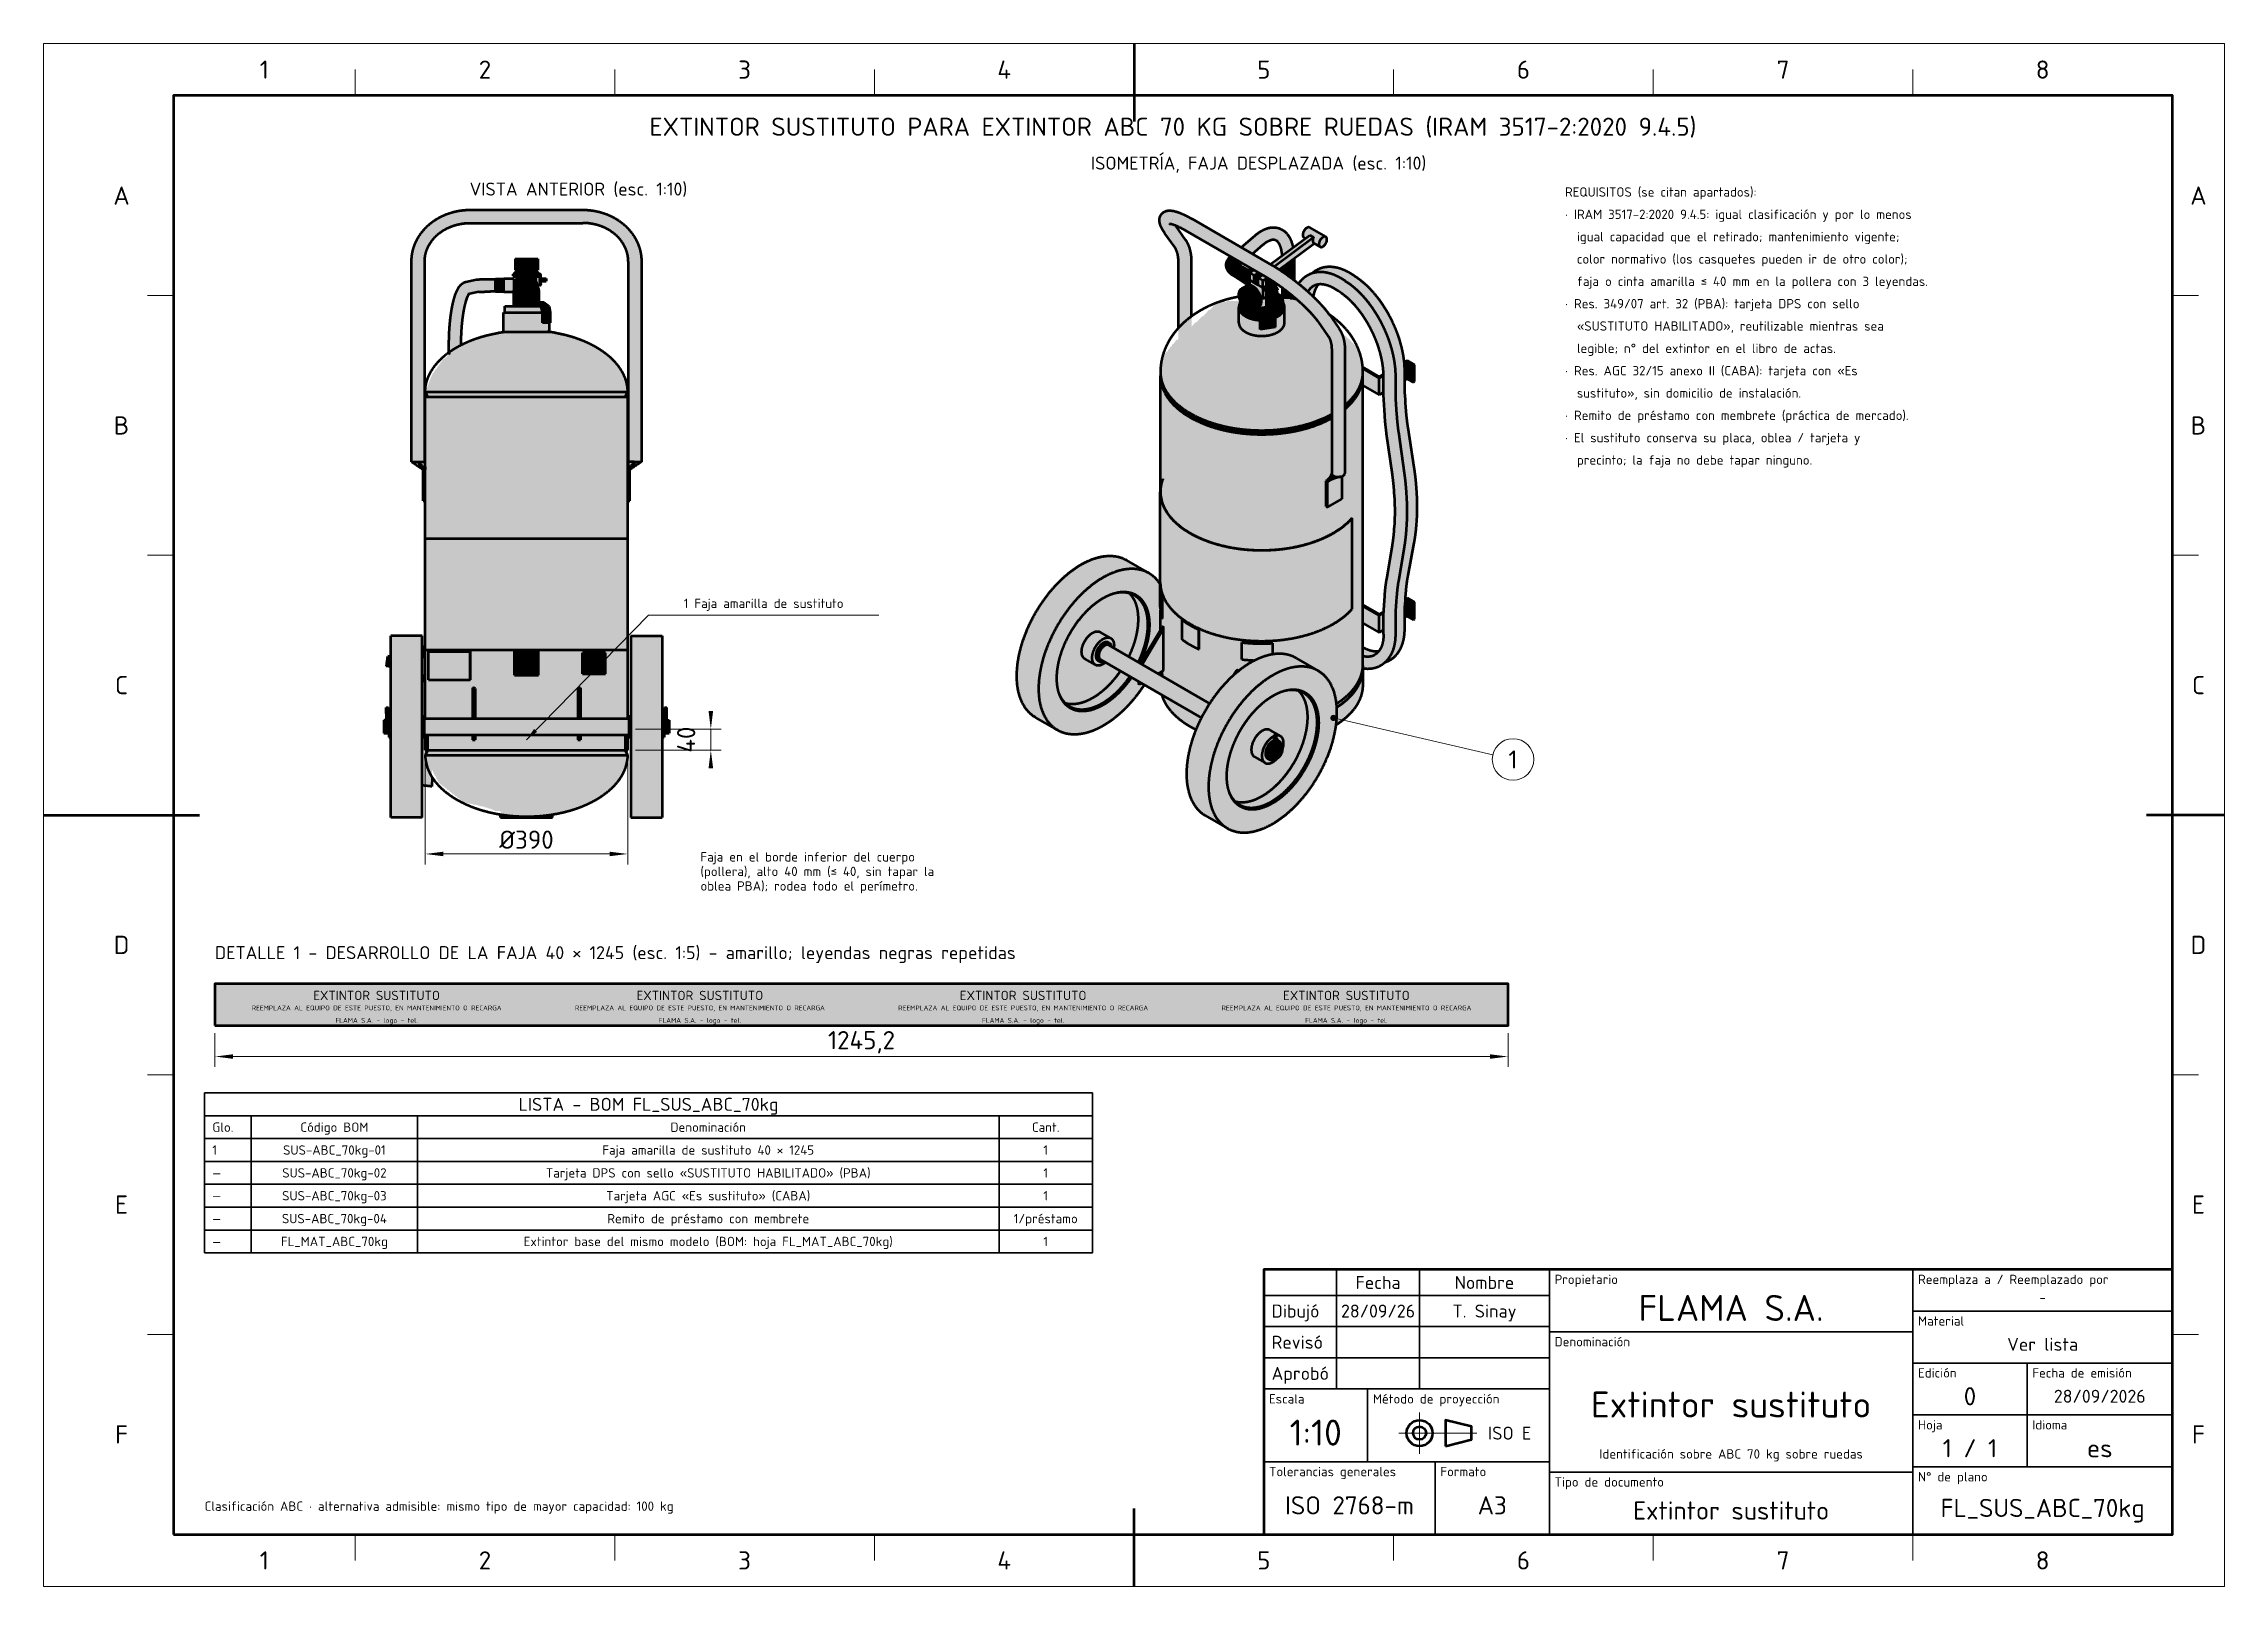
# Model space of a CAD drawing. Header units: millimetres. Extents: x 0 to 420, y 0 to 297.
import ezdxf
from ezdxf.enums import TextEntityAlignment as Align

# ---------------------------------------------------------------- set-up
doc = ezdxf.new("R2010")
doc.units = ezdxf.units.MM
doc.linetypes.add('IRAM-F-TRAZO-PUNTO', pattern=[20, 15, -2, 1, -2])
for name, color, linetype, lineweight in [('01-VISIBLE', 7, 'CONTINUOUS', 70), ('03-EJE', 1, 'IRAM-F-TRAZO-PUNTO', 18), ('04-COTA', 3, 'CONTINUOUS', 18), ('06-TEXTO', 7, 'CONTINUOUS', 25), ('07-RECUADRO', 7, 'CONTINUOUS', 70), ('08-FINA', 5, 'CONTINUOUS', 18), ('10-ROTULO', 7, 'CONTINUOUS', 35), ('11-TEXTO-ROTULO', 7, 'CONTINUOUS', 25), ('13-GRAFICA', 30, 'CONTINUOUS', 18)]:
    doc.layers.add(name, color=color, linetype=linetype, lineweight=lineweight)
doc.styles.add('ISO3098', font='isocpeur.ttf')
doc.dimstyles.new('FLAMA-IRAM', dxfattribs={"dimtxt": 3.5, "dimasz": 3.5, "dimexe": 2, "dimexo": 1.5, "dimgap": 1, "dimtad": 1, "dimdec": 1, "dimtxsty": 'ISO3098', "dimblk": 'IRAM_FLECHA', "dimblk1": 'IRAM_FLECHA', "dimblk2": 'IRAM_FLECHA', "dimcen": 2.5, "dimclrd": 256, "dimclre": 256, "dimclrt": 256, "dimazin": 3, "dimtfac": 1, "dimtmove": 0, "dimatfit": 3, "dimlwd": 18, "dimlwe": 18})

msp = doc.modelspace()

# ---------------------------------------------------------------- texts
at = {"layer": '06-TEXTO', "style": 'ISO3098'}
for s, height, p in [('1', 3.5, (42.5, 292)), ('2', 3.5, (85, 292)), ('3', 3.5, (135, 292)), ('4', 3.5, (185, 292)), ('5', 3.5, (235, 292)), ('6', 3.5, (285, 292)), ('7', 3.5, (335, 292)), ('8', 3.5, (385, 292)), ('EXTINTOR SUSTITUTO PARA EXTINTOR ABC 70 KG SOBRE RUEDAS (IRAM 3517-2:2020 9.4.5)', 3.5, (217.5, 281)), ('ISOMETRÍA, FAJA DESPLAZADA (esc. 1:10)', 2.5, (234, 274)), ('A', 3.5, (15, 267.75)), ('VISTA ANTERIOR (esc. 1:10)', 2.5, (103, 269)), ('A', 3.5, (415, 267.75)), ('B', 3.5, (15, 223.5)), ('B', 3.5, (415, 223.5)), ('C', 3.5, (15, 173.5)), ('C', 3.5, (415, 173.5)), ('1', 3.5, (283, 159.189)), ('D', 3.5, (15, 123.5)), ('D', 3.5, (415, 123.5)), ('LISTA - BOM FL_SUS_ABC_70kg', 2.5, (116.5, 92.8)), ('Código BOM', 1.8, (56, 88.4)), ('Denominación', 1.8, (128, 88.4)), ('Cant.', 1.8, (193, 88.4)), ('SUS-ABC_70kg-01', 1.8, (56, 84)), ('Faja amarilla de sustituto 40 × 1245', 1.8, (128, 84)), ('1', 1.8, (193, 84)), ('SUS-ABC_70kg-02', 1.8, (56, 79.6)), ('Tarjeta DPS con sello «SUSTITUTO HABILITADO» (PBA)', 1.8, (128, 79.6)), ('1', 1.8, (193, 79.6)), ('SUS-ABC_70kg-03', 1.8, (56, 75.2)), ('Tarjeta AGC «Es sustituto» (CABA)', 1.8, (128, 75.2)), ('1', 1.8, (193, 75.2)), ('E', 3.5, (15, 73.5)), ('SUS-ABC_70kg-04', 1.8, (56, 70.8)), ('Remito de préstamo con membrete', 1.8, (128, 70.8)), ('1/préstamo', 1.8, (193, 70.8)), ('E', 3.5, (415, 73.5)), ('FL_MAT_ABC_70kg', 1.8, (56, 66.4)), ('Extintor base del mismo modelo (BOM: hoja FL_MAT_ABC_70kg)', 1.8, (128, 66.4)), ('1', 1.8, (193, 66.4)), ('F', 3.5, (15, 29.25)), ('F', 3.5, (415, 29.25)), ('1', 3.5, (42.5, 5)), ('2', 3.5, (85, 5)), ('3', 3.5, (135, 5)), ('4', 3.5, (185, 5)), ('5', 3.5, (235, 5)), ('6', 3.5, (285, 5)), ('7', 3.5, (335, 5)), ('8', 3.5, (385, 5))]:
    msp.add_text(s, height=height, dxfattribs=at).set_placement(p, align=Align.MIDDLE_CENTER)
for s, height, p in [('REQUISITOS (se citan apartados):', 1.8, (293, 267)), ('· IRAM 3517-2:2020 9.4.5: igual clasificación y por lo menos', 1.8, (293, 262.7)), ('  igual capacidad que el retirado; mantenimiento vigente;', 1.8, (293, 258.4)), ('  color normativo (los casquetes pueden ir de otro color);', 1.8, (293, 254.1)), ('  faja o cinta amarilla ≤ 40 mm en la pollera con 3 leyendas.', 1.8, (293, 249.8)), ('· Res. 349/07 art. 32 (PBA): tarjeta DPS con sello', 1.8, (293, 245.5)), ('  «SUSTITUTO HABILITADO», reutilizable mientras sea', 1.8, (293, 241.2)), ('  legible; n° del extintor en el libro de actas.', 1.8, (293, 236.9)), ('· Res. AGC 32/15 anexo II (CABA): tarjeta con «Es', 1.8, (293, 232.6)), ('  sustituto», sin domicilio de instalación.', 1.8, (293, 228.3)), ('· Remito de préstamo con membrete (práctica de mercado).', 1.8, (293, 224)), ('· El sustituto conserva su placa, oblea / tarjeta y', 1.8, (293, 219.7)), ('  precinto; la faja no debe tapar ninguno.', 1.8, (293, 215.4)), ('(pollera), alto 40 mm (≤ 40, sin tapar la', 1.8, (126.5, 136.2)), ('Faja en el borde inferior del cuerpo', 1.8, (126.5, 139)), ('oblea PBA); rodea todo el perímetro.', 1.8, (126.5, 133.4)), ('DETALLE 1 - DESARROLLO DE LA FAJA 40 × 1245 (esc. 1:5) - amarillo; leyendas negras repetidas', 2.5, (33, 120)), ('Clasificación ABC · alternativa admisible: mismo tipo de mayor capacidad: 100 kg', 1.8, (31, 14))]:
    msp.add_text(s, height=height, dxfattribs=at).set_placement(p, align=Align.BOTTOM_LEFT)
msp.add_text('1 Faja amarilla de sustituto', height=1.8, dxfattribs=at).set_placement((138.676, 187.8), align=Align.BOTTOM_CENTER)
for s, p in [('Glo.', (32.5, 88.4)), ('1', (32.5, 84)), ('—', (32.5, 79.6)), ('—', (32.5, 75.2)), ('—', (32.5, 70.8)), ('—', (32.5, 66.4))]:
    msp.add_text(s, height=1.8, dxfattribs=at).set_placement(p, align=Align.MIDDLE_LEFT)
at = {"layer": '11-TEXTO-ROTULO', "style": 'ISO3098'}
for s, height, p in [('Fecha', 2.5, (257, 58.5)), ('Nombre', 2.5, (277.5, 58.5)), ('FLAMA S.A.', 5, (325, 53.6)), ('-', 1.8, (385, 55.6)), ('28/09/26', 2.5, (257, 53)), ('T. Sinay', 2.5, (277.5, 53)), ('Ver lista', 2.5, (385, 46.6)), ('0', 3.5, (371, 36.6)), ('28/09/2026', 2.5, (396, 36.6)), ('Extintor sustituto', 5, (325, 35)), ('1:10', 5, (245, 29.6)), ('Identificación sobre ABC 70 kg sobre ruedas', 1.8, (325, 25.5)), ('1 / 1', 3.5, (371, 26.6)), ('es', 3.5, (396, 26.6)), ('ISO 2768-m', 3.5, (251.5, 15.6)), ('A3', 3.5, (279, 15.6)), ('FL_SUS_ABC_70kg', 3.5, (385, 15.1)), ('Extintor sustituto', 3.5, (325, 14.6))]:
    msp.add_text(s, height=height, dxfattribs=at).set_placement(p, align=Align.MIDDLE_CENTER)
for s, p in [('Propietario', (291, 60)), ('Reemplaza a / Reemplazado por', (361, 60)), ('Material', (361, 52)), ('Denominación', (291, 48)), ('Edición', (361, 42)), ('Fecha de emisión', (383, 42)), ('Escala', (236, 37)), ('Método de proyección', (256, 37)), ('Hoja', (361, 32)), ('Idioma', (383, 32)), ('Tolerancias generales', (236, 23)), ('Formato', (269, 23)), ('Tipo de documento', (291, 21)), ('N° de plano', (361, 22))]:
    msp.add_text(s, height=1.8, dxfattribs=at).set_placement(p, align=Align.TOP_LEFT)
for s, p in [('Dibujó', (236.5, 53)), ('Revisó', (236.5, 47)), ('Aprobó', (236.5, 41))]:
    msp.add_text(s, height=2.5, dxfattribs=at).set_placement(p, align=Align.MIDDLE_LEFT)
msp.add_text('ISO E', height=2.5, dxfattribs=at).set_placement((286.5, 29.5), align=Align.MIDDLE_RIGHT)
at = {"layer": '13-GRAFICA', "true_color": 0x191919, "style": 'ISO3098'}
for s, height, p in [('EXTINTOR SUSTITUTO', 1.8, (64.131, 113.76)), ('EXTINTOR SUSTITUTO', 1.8, (126.392, 113.76)), ('EXTINTOR SUSTITUTO', 1.8, (188.653, 113.76)), ('EXTINTOR SUSTITUTO', 1.8, (250.914, 113.76)), ('REEMPLAZA AL EQUIPO DE ESTE PUESTO, EN MANTENIMIENTO O RECARGA', 0.92, (64.131, 111.36)), ('FLAMA S.A. - logo - tel.', 0.92, (64.131, 108.96)), ('REEMPLAZA AL EQUIPO DE ESTE PUESTO, EN MANTENIMIENTO O RECARGA', 0.92, (126.392, 111.36)), ('FLAMA S.A. - logo - tel.', 0.92, (126.392, 108.96)), ('REEMPLAZA AL EQUIPO DE ESTE PUESTO, EN MANTENIMIENTO O RECARGA', 0.92, (188.653, 111.36)), ('FLAMA S.A. - logo - tel.', 0.92, (188.653, 108.96)), ('REEMPLAZA AL EQUIPO DE ESTE PUESTO, EN MANTENIMIENTO O RECARGA', 0.92, (250.914, 111.36)), ('FLAMA S.A. - logo - tel.', 0.92, (250.914, 108.96))]:
    msp.add_text(s, height=height, dxfattribs=at).set_placement(p, align=Align.MIDDLE_CENTER)

# ---------------------------------------------------------------- blocks, each defined once
blk = doc.blocks.new('IRAM_FLECHA')
blk.add_solid([(0, 0), (-1, 0.125), (-1, -0.125)])

# ---------------------------------------------------------------- dimensions: what is measured, and where the dimension line sits
at = {"layer": '04-COTA'}
msp.add_linear_dim(base=(128.5, 161), p1=(112.5, 161), p2=(112.5, 165), angle=90, dimstyle='FLAMA-IRAM', override={"dimlfac": 10}, dxfattribs=at).render()
for base, p1, p2, override in [((73.5, 141), (73.5, 161), (112.5, 161), {"dimlfac": 10, "dimpost": '%%c<>'}), ((33, 102), (33, 108), (282.044, 108), {"dimlfac": 5})]:
    msp.add_linear_dim(base=base, p1=p1, p2=p2, dimstyle='FLAMA-IRAM', override=override, dxfattribs=at).render()

# ---------------------------------------------------------------- hatches: boundary and pattern name
at = {"layer": '08-FINA'}
h = msp.add_hatch(color=7, dxfattribs=at)
h.dxf.hatch_style = 1
h.paths.add_polyline_path([(93, 163), (95.035, 164.506), (94.463, 165.066)])
h = msp.add_hatch(color=7, dxfattribs=at)
h.dxf.hatch_style = 1
edge = h.paths.add_edge_path()
edge.add_arc((248.403, 167.189), 0.6, 0, 360)
at = {"layer": '13-GRAFICA', "true_color": 0xb21820}
h = msp.add_hatch(color=7, dxfattribs=at)
h.dxf.hatch_style = 1
h.paths.add_polyline_path([(70.9, 216.4), (70.9, 255.8), (71, 255.8), (71, 256.5), (71.1, 256.5), (71.1, 257.3), (71.2, 257.3), (71.2, 257.6), (71.3, 257.6), (71.4, 258.1), (71.5, 258.1), (71.5, 258.3), (71.6, 258.3), (71.6, 258.6), (71.7, 258.6), (71.7, 258.8), (71.8, 258.8), (71.8, 259), (71.9, 259), (71.9, 259.3), (72, 259.3), (72, 259.5), (72.2, 259.6), (72.2, 259.8), (72.5, 260), (72.5, 260.2), (72.7, 260.3), (72.7, 260.5), (73, 260.7), (73, 260.9), (73.2, 261), (73.2, 261.2), (73.3, 261.2), (73.6, 261.6), (73.8, 261.6), (73.8, 261.7), (73.9, 261.7), (74.4, 262.3), (74.6, 262.3), (75.1, 262.9), (75.3, 262.9), (75.3, 263), (75.7, 263.1), (75.8, 263.3), (76, 263.3), (76, 263.4), (76.2, 263.4), (76.2, 263.5), (76.8, 263.7), (76.9, 263.9), (77.1, 263.9), (77.1, 264), (77.3, 264), (77.3, 264.1), (77.7, 264.1), (77.7, 264.2), (78.3, 264.3), (78.3, 264.4), (78.6, 264.4), (78.6, 264.5), (79, 264.5), (79, 264.6), (79.3, 264.6), (79.3, 264.7), (79.6, 264.7), (79.6, 264.8), (80.6, 264.8), (80.6, 264.9), (81.6, 264.9), (81.6, 265), (104.4, 265), (104.4, 264.9), (106.4, 264.8), (106.4, 264.7), (106.7, 264.7), (106.7, 264.6), (107, 264.6), (107, 264.5), (107.4, 264.5), (107.4, 264.4), (107.7, 264.4), (107.7, 264.3), (108, 264.3), (108, 264.2), (108.3, 264.2), (108.3, 264.1), (108.7, 264.1), (108.7, 264), (109.1, 263.9), (109.2, 263.7), (109.4, 263.7), (109.4, 263.6), (109.6, 263.6), (109.6, 263.5), (110.2, 263.3), (110.3, 263.1), (110.9, 262.9), (111.4, 262.3), (111.6, 262.3), (112.2, 261.6), (112.4, 261.6), (112.4, 261.5), (112.8, 261.2), (112.8, 261), (113, 260.9), (113, 260.7), (113.3, 260.5), (113.3, 260.3), (113.5, 260.2), (113.5, 260), (113.6, 260), (113.6, 259.9), (113.8, 259.8), (113.8, 259.6), (114, 259.5), (114.1, 259), (114.2, 259), (114.2, 258.8), (114.3, 258.8), (114.3, 258.6), (114.4, 258.6), (114.4, 258.3), (114.5, 258.3), (114.6, 257.8), (114.7, 257.8), (114.8, 257.3), (114.9, 257.3), (114.9, 256.5), (115, 256.5), (115, 255.8), (115.1, 255.8), (115.1, 216.4), (114.9, 216.4), (114.8, 216.2), (114.6, 216.2), (114.5, 216), (114.3, 216), (114.2, 215.8), (114, 215.8), (113.9, 215.6), (113.7, 215.6), (113.6, 215.4), (113.4, 215.4), (113.3, 215.2), (113.1, 215.2), (113.1, 215.1), (112.9, 215), (112.9, 209), (112.5, 209), (112.5, 215.6), (112.6, 215.6), (112.6, 255.5), (112.5, 255.5), (112.4, 256.8), (112.3, 256.8), (112.3, 257), (112.2, 257), (112.2, 257.3), (112.1, 257.3), (112.1, 257.5), (112, 257.5), (112, 257.8), (111.9, 257.8), (111.7, 258.4), (111.5, 258.5), (111.5, 258.7), (111.4, 258.7), (111.4, 258.8), (111.2, 258.9), (111.2, 259.1), (110.9, 259.3), (110.9, 259.5), (110.8, 259.5), (110.3, 260.1), (110.1, 260.1), (109.6, 260.7), (109.4, 260.7), (109.3, 260.9), (109.1, 260.9), (109.1, 261), (108.5, 261.2), (108.4, 261.4), (108.2, 261.4), (108.2, 261.5), (108, 261.5), (108, 261.6), (107.8, 261.6), (107.8, 261.7), (107.6, 261.7), (107.6, 261.8), (107.2, 261.8), (107.2, 261.9), (106.9, 261.9), (106.9, 262), (106.6, 262), (106.6, 262.1), (106.2, 262.1), (106.2, 262.2), (105.9, 262.2), (105.9, 262.3), (104, 262.4), (104, 262.5), (82, 262.5), (82, 262.4), (80.1, 262.3), (80.1, 262.2), (79.4, 262.1), (79.4, 262), (79.1, 262), (79.1, 261.9), (78.8, 261.9), (78.8, 261.8), (78.4, 261.8), (78.4, 261.7), (78.2, 261.7), (78.2, 261.6), (77.6, 261.4), (77.5, 261.2), (77.3, 261.2), (77.3, 261.1), (76.7, 260.9), (76.6, 260.7), (76.4, 260.7), (75.9, 260.1), (75.7, 260.1), (75.7, 260), (75.1, 259.5), (75.1, 259.3), (75, 259.3), (75, 259.2), (74.8, 259.1), (74.8, 258.9), (74.5, 258.7), (74.5, 258.5), (74.3, 258.4), (74.3, 258.2), (74.2, 258.2), (74.2, 258), (74.1, 258), (74.1, 257.8), (74, 257.8), (74, 257.5), (73.9, 257.5), (73.8, 257), (73.7, 257), (73.7, 256.8), (73.6, 256.8), (73.5, 255.5), (73.4, 255.5), (73.4, 215.6), (73.5, 215.6), (73.5, 209), (73.1, 209), (73.1, 215), (73, 215), (72.9, 215.2), (72.7, 215.2), (72.6, 215.4), (72.4, 215.4), (72.3, 215.6), (72.1, 215.6), (72, 215.8), (71.8, 215.8), (71.7, 216), (71.5, 216), (71.4, 216.2), (71.2, 216.2), (71.1, 216.4)])
h = msp.add_hatch(color=7, dxfattribs=at)
h.dxf.hatch_style = 1
h.paths.add_polyline_path([(218.526, 240.232), (218.526, 256.132), (218.426, 256.132), (218.426, 256.532), (218.326, 256.532), (218.226, 257.132), (218.126, 257.132), (218.126, 257.332), (218.026, 257.332), (217.826, 257.932), (217.626, 258.032), (217.626, 258.232), (217.326, 258.432), (217.326, 258.632), (217.126, 258.732), (217.126, 258.932), (216.826, 259.132), (216.826, 259.332), (216.626, 259.432), (216.626, 259.632), (216.426, 259.732), (216.426, 259.932), (216.326, 259.932), (216.326, 260.032), (216.126, 260.132), (216.126, 260.332), (215.926, 260.432), (215.826, 260.832), (215.626, 260.932), (215.526, 261.332), (215.326, 261.432), (215.326, 261.632), (215.226, 261.632), (215.226, 261.832), (215.126, 261.832), (215.126, 262.232), (215.026, 262.232), (215.026, 262.532), (214.926, 262.532), (214.926, 263.332), (215.026, 263.332), (215.026, 263.632), (215.126, 263.632), (215.226, 264.132), (215.326, 264.132), (215.626, 264.532), (216.126, 264.632), (216.126, 264.732), (216.426, 264.732), (216.426, 264.832), (218.026, 264.732), (218.026, 264.632), (218.326, 264.632), (218.326, 264.532), (218.626, 264.532), (218.626, 264.432), (218.826, 264.432), (218.826, 264.332), (219.126, 264.332), (219.126, 264.232), (219.326, 264.232), (219.326, 264.132), (219.826, 264.032), (219.926, 263.832), (220.126, 263.832), (220.126, 263.732), (220.326, 263.732), (220.326, 263.632), (220.526, 263.632), (220.526, 263.532), (220.726, 263.532), (220.726, 263.432), (221.326, 263.232), (221.426, 263.032), (222.026, 262.832), (222.126, 262.632), (222.526, 262.532), (222.626, 262.332), (222.826, 262.332), (222.826, 262.232), (223.226, 262.132), (223.326, 261.932), (223.926, 261.732), (224.026, 261.532), (224.626, 261.332), (224.726, 261.132), (225.126, 261.032), (225.226, 260.832), (225.426, 260.832), (225.426, 260.732), (225.826, 260.632), (225.926, 260.432), (226.526, 260.232), (226.626, 260.032), (227.026, 259.932), (227.126, 259.732), (227.326, 259.732), (227.326, 259.632), (227.726, 259.532), (227.826, 259.332), (228.426, 259.132), (228.526, 258.932), (229.126, 258.732), (229.226, 258.532), (229.626, 258.432), (229.726, 258.232), (229.926, 258.232), (229.926, 258.132), (230.326, 258.032), (230.426, 257.832), (231.026, 257.632), (231.126, 257.432), (231.726, 257.232), (231.826, 257.032), (232.226, 256.932), (232.326, 256.732), (232.926, 256.532), (233.026, 256.332), (233.626, 256.132), (233.726, 255.932), (234.126, 255.832), (234.226, 255.632), (234.826, 255.432), (234.926, 255.232), (235.526, 255.032), (235.626, 254.832), (236.226, 254.632), (236.326, 254.432), (236.726, 254.332), (236.726, 254.232), (237.026, 254.132), (237.126, 253.932), (237.526, 253.832), (237.526, 253.732), (237.826, 253.632), (237.926, 253.432), (238.126, 253.432), (238.126, 253.332), (238.326, 253.332), (238.426, 253.132), (238.626, 253.132), (238.826, 252.832), (239.026, 252.832), (239.126, 252.632), (239.326, 252.632), (239.526, 252.332), (239.726, 252.332), (239.826, 252.132), (240.026, 252.132), (240.226, 251.832), (240.426, 251.832), (240.626, 251.532), (240.826, 251.532), (241.126, 251.132), (241.326, 251.132), (241.526, 250.832), (241.726, 250.832), (241.726, 250.732), (241.826, 250.732), (242.126, 250.332), (242.326, 250.332), (242.826, 249.732), (243.026, 249.732), (243.726, 248.932), (243.926, 248.932), (243.926, 248.832), (246.026, 246.832), (246.026, 246.632), (246.826, 245.932), (246.826, 245.732), (246.926, 245.732), (246.926, 245.632), (247.126, 245.532), (247.126, 245.332), (247.526, 245.032), (247.526, 244.832), (247.826, 244.632), (247.826, 244.432), (248.026, 244.332), (248.026, 244.132), (248.226, 244.032), (248.226, 243.832), (248.526, 243.632), (248.526, 243.432), (248.726, 243.332), (248.726, 243.132), (248.926, 243.032), (248.926, 242.832), (249.026, 242.832), (249.026, 242.732), (249.226, 242.632), (249.226, 242.432), (249.426, 242.332), (249.426, 242.132), (249.526, 242.132), (249.626, 241.732), (249.826, 241.632), (249.826, 241.432), (249.926, 241.432), (249.926, 241.232), (250.026, 241.232), (250.026, 241.032), (250.126, 241.032), (250.126, 240.732), (250.226, 240.732), (250.326, 239.932), (250.426, 239.932), (250.426, 239.632), (250.526, 239.632), (250.526, 238.432), (250.626, 238.432), (250.626, 214.132), (250.526, 214.132), (250.526, 213.932), (250.326, 213.932), (250.326, 213.832), (250.126, 213.732), (250.126, 209.332), (249.526, 209.132), (249.426, 208.932), (248.826, 208.732), (248.726, 208.532), (248.326, 208.432), (248.226, 208.232), (247.626, 208.032), (247.626, 207.932), (247.326, 207.832), (247.326, 207.732), (247.026, 207.832), (247.026, 212.932), (247.126, 212.932), (247.126, 213.132), (247.326, 213.232), (247.326, 213.432), (247.526, 213.532), (247.526, 213.732), (247.826, 213.932), (247.826, 214.132), (247.926, 214.132), (248.026, 214.432), (248.126, 214.432), (248.126, 238.032), (248.026, 238.032), (248.026, 239.132), (247.926, 239.132), (247.826, 239.932), (247.726, 239.932), (247.726, 240.132), (247.626, 240.132), (247.426, 240.732), (247.226, 240.832), (247.226, 241.032), (247.026, 241.132), (247.026, 241.332), (246.826, 241.432), (246.826, 241.632), (246.526, 241.832), (246.526, 242.032), (246.326, 242.132), (246.326, 242.332), (246.126, 242.432), (246.126, 242.632), (245.826, 242.832), (245.826, 243.032), (245.626, 243.132), (245.626, 243.332), (245.326, 243.532), (245.326, 243.732), (245.226, 243.732), (245.226, 243.832), (244.926, 244.032), (244.926, 244.232), (244.626, 244.432), (244.626, 244.632), (244.526, 244.632), (241.926, 247.332), (241.726, 247.332), (241.126, 248.032), (240.926, 248.032), (240.426, 248.632), (240.226, 248.632), (240.026, 248.932), (239.826, 248.932), (239.526, 249.332), (239.326, 249.332), (239.126, 249.632), (238.926, 249.632), (238.626, 250.032), (238.426, 250.032), (238.326, 250.232), (238.126, 250.232), (237.926, 250.532), (237.726, 250.532), (237.626, 250.732), (237.426, 250.732), (237.326, 250.932), (237.126, 250.932), (236.926, 251.232), (236.526, 251.332), (236.526, 251.432), (236.226, 251.532), (236.126, 251.732), (235.726, 251.832), (235.626, 252.032), (235.426, 252.032), (235.326, 252.232), (234.726, 252.432), (234.626, 252.632), (234.026, 252.832), (233.926, 253.032), (233.526, 253.132), (233.426, 253.332), (232.826, 253.532), (232.726, 253.732), (232.126, 253.932), (232.026, 254.132), (231.426, 254.332), (231.326, 254.532), (230.926, 254.632), (230.826, 254.832), (230.226, 255.032), (230.126, 255.232), (229.526, 255.432), (229.426, 255.632), (228.826, 255.832), (228.726, 256.032), (228.326, 256.132), (228.226, 256.332), (227.626, 256.532), (227.526, 256.732), (226.926, 256.932), (226.826, 257.132), (226.426, 257.232), (226.326, 257.432), (226.126, 257.432), (226.126, 257.532), (225.726, 257.632), (225.626, 257.832), (225.026, 258.032), (224.926, 258.232), (224.326, 258.432), (224.226, 258.632), (223.826, 258.732), (223.726, 258.932), (223.526, 258.932), (223.526, 259.032), (223.126, 259.132), (223.026, 259.332), (222.426, 259.532), (222.326, 259.732), (221.726, 259.932), (221.626, 260.132), (221.426, 260.132), (221.426, 260.232), (221.226, 260.232), (221.126, 260.432), (220.526, 260.632), (220.426, 260.832), (220.226, 260.832), (220.226, 260.932), (219.626, 261.132), (219.526, 261.332), (219.326, 261.332), (219.326, 261.432), (219.126, 261.432), (219.126, 261.532), (218.926, 261.532), (218.926, 261.632), (218.726, 261.632), (218.726, 261.732), (218.126, 261.932), (218.126, 261.732), (218.326, 261.632), (218.326, 261.432), (218.526, 261.332), (218.526, 261.132), (218.826, 260.932), (218.826, 260.732), (219.026, 260.632), (219.026, 260.432), (219.326, 260.232), (219.326, 260.032), (219.526, 259.932), (219.526, 259.732), (219.626, 259.732), (219.726, 259.432), (219.926, 259.332), (220.026, 258.932), (220.226, 258.832), (220.226, 258.632), (220.326, 258.632), (220.326, 258.432), (220.426, 258.432), (220.426, 258.232), (220.526, 258.232), (220.526, 258.032), (220.626, 258.032), (220.726, 257.332), (220.826, 257.332), (220.826, 256.932), (220.926, 256.932), (220.926, 256.532), (221.026, 256.532), (221.026, 255.232), (221.126, 255.232), (221.126, 242.532), (221.026, 242.532), (220.826, 242.232), (220.626, 242.232), (220.626, 242.132), (220.526, 242.132), (219.526, 241.032), (219.326, 241.032), (218.626, 240.232)])
at = {"layer": '13-GRAFICA', "true_color": 0x202020}
h = msp.add_hatch(color=7, dxfattribs=at)
h.dxf.hatch_style = 1
h.paths.add_polyline_path([(232.026, 257.032), (231.826, 257.032), (231.726, 257.232), (231.126, 257.432), (231.026, 257.632), (230.826, 257.632), (230.826, 257.732), (230.626, 257.732), (230.626, 257.832), (230.926, 257.932), (231.326, 258.432), (231.526, 258.432), (232.026, 259.032), (232.226, 259.032), (232.726, 259.632), (232.926, 259.632), (233.326, 260.132), (233.526, 260.132), (233.626, 260.332), (233.826, 260.332), (234.026, 260.632), (234.226, 260.632), (234.326, 260.832), (234.526, 260.832), (234.626, 261.032), (234.826, 261.032), (234.826, 261.132), (235.026, 261.132), (235.026, 261.232), (235.326, 261.232), (235.326, 261.332), (235.626, 261.332), (235.626, 261.432), (236.026, 261.432), (236.026, 261.532), (236.326, 261.532), (236.326, 261.632), (238.126, 261.432), (238.226, 261.232), (238.426, 261.232), (238.526, 261.032), (238.726, 261.032), (238.826, 260.832), (239.026, 260.832), (239.126, 260.632), (239.326, 260.632), (239.326, 260.432), (239.526, 260.332), (239.526, 260.132), (239.626, 260.132), (239.726, 259.832), (239.926, 259.732), (240.026, 259.332), (240.226, 259.232), (240.326, 258.532), (240.426, 258.532), (240.526, 257.832), (240.626, 257.832), (240.426, 257.532), (240.226, 257.532), (240.026, 257.232), (239.826, 257.232), (239.626, 256.932), (239.426, 256.932), (239.226, 256.632), (239.026, 256.632), (238.826, 256.332), (238.626, 256.332), (238.626, 256.232), (238.426, 256.132), (238.426, 257.032), (238.326, 257.032), (238.326, 257.332), (238.226, 257.332), (238.126, 258.132), (238.026, 258.132), (238.026, 258.332), (237.826, 258.432), (237.726, 258.832), (237.626, 258.832), (237.526, 259.032), (237.326, 259.032), (237.226, 259.232), (236.426, 259.232), (236.426, 259.132), (236.126, 259.132), (236.126, 259.032), (235.726, 258.932), (235.626, 258.732), (235.426, 258.732), (235.426, 258.632), (235.126, 258.532), (235.026, 258.332), (234.826, 258.332), (234.826, 258.232), (234.726, 258.232), (234.426, 257.832), (234.226, 257.832), (233.726, 257.232), (233.526, 257.232), (233.026, 256.632), (232.726, 256.532), (232.726, 256.632), (232.526, 256.632), (232.526, 256.732), (232.326, 256.732), (232.326, 256.832), (232.026, 256.932)])
at = {"layer": '13-GRAFICA', "true_color": 0xb21820}
h = msp.add_hatch(color=7, dxfattribs=at)
h.dxf.hatch_style = 1
h.paths.add_polyline_path([(237.026, 254.132), (236.826, 254.132), (236.726, 254.332), (236.326, 254.432), (236.326, 254.632), (236.526, 254.632), (236.726, 254.932), (236.926, 254.932), (237.126, 255.232), (237.326, 255.232), (237.526, 255.532), (237.726, 255.532), (237.926, 255.832), (238.126, 255.832), (238.326, 256.132), (238.526, 256.132), (238.626, 256.332), (238.826, 256.332), (239.026, 256.632), (239.226, 256.632), (239.426, 256.932), (239.626, 256.932), (239.826, 257.232), (240.026, 257.232), (240.226, 257.532), (240.426, 257.532), (240.626, 257.832), (240.826, 257.832), (240.926, 258.032), (241.126, 258.032), (241.326, 258.332), (241.526, 258.332), (241.726, 258.632), (241.926, 258.632), (242.126, 258.932), (242.326, 258.932), (242.526, 259.232), (242.726, 259.232), (242.726, 259.332), (242.926, 259.432), (242.926, 259.632), (242.726, 259.632), (242.726, 259.732), (242.526, 259.832), (242.526, 260.632), (242.626, 260.632), (242.726, 261.032), (242.926, 261.132), (242.926, 261.332), (243.126, 261.332), (243.226, 261.532), (243.826, 261.632), (243.826, 261.532), (244.226, 261.432), (244.326, 261.232), (244.926, 261.032), (245.026, 260.832), (245.426, 260.732), (245.526, 260.532), (246.126, 260.332), (246.226, 260.132), (246.826, 259.932), (246.826, 259.832), (247.126, 259.632), (247.126, 258.832), (247.026, 258.832), (247.026, 258.632), (246.926, 258.632), (246.926, 258.432), (246.726, 258.332), (246.626, 258.032), (246.426, 258.032), (246.426, 257.932), (246.226, 257.932), (246.226, 257.832), (245.826, 257.832), (245.726, 258.032), (245.526, 258.032), (245.526, 258.132), (245.126, 258.232), (245.026, 258.432), (244.626, 258.532), (244.426, 258.232), (244.226, 258.232), (244.226, 258.132), (244.126, 258.132), (244.026, 257.932), (243.826, 257.932), (243.626, 257.632), (243.426, 257.632), (243.326, 257.432), (243.126, 257.432), (242.926, 257.132), (242.726, 257.132), (242.526, 256.832), (242.326, 256.832), (242.126, 256.532), (241.926, 256.532), (241.926, 256.432), (241.826, 256.432), (241.726, 256.232), (241.526, 256.232), (241.326, 255.932), (241.126, 255.932), (241.026, 255.732), (240.826, 255.732), (240.626, 255.432), (240.426, 255.432), (240.226, 255.132), (240.026, 255.132), (239.826, 254.832), (239.626, 254.832), (239.426, 254.532), (239.226, 254.532), (239.026, 254.232), (238.826, 254.232), (238.626, 253.932), (238.426, 253.932), (238.426, 253.832), (238.126, 253.732), (238.026, 253.532), (237.826, 253.532), (237.826, 253.632), (237.626, 253.632), (237.526, 253.832), (237.326, 253.832), (237.326, 253.932), (237.026, 254.032)])
at = {"layer": '13-GRAFICA', "true_color": 0xd6d9de}
h = msp.add_hatch(color=7, dxfattribs=at)
h.dxf.hatch_style = 1
h.paths.add_polyline_path([(90.3, 252.6), (91.1, 252.6), (91.1, 252.3), (90.3, 252.3)])
h = msp.add_hatch(color=7, dxfattribs=at)
h.dxf.hatch_style = 1
h.paths.add_polyline_path([(90.6, 252.9), (91.1, 252.9), (91.1, 252.6), (90.6, 252.6)])
h = msp.add_hatch(color=7, dxfattribs=at)
h.dxf.hatch_style = 1
h.paths.add_polyline_path([(91.1, 252.1), (90.6, 252.1), (90.6, 252.3), (91.1, 252.3)])
at = {"layer": '13-GRAFICA', "true_color": 0xcba23e}
h = msp.add_hatch(color=7, dxfattribs=at)
h.dxf.hatch_style = 1
h.paths.add_polyline_path([(90.8, 250.1), (90.9, 250.8), (91, 250.8), (91, 251.1), (91.1, 251.1), (91.1, 253.1), (92.5, 253.1), (92.5, 251.4), (93.5, 251.4), (93.5, 253.1), (94.9, 253.1), (94.9, 251.1), (95, 251.1), (95.1, 250.4), (95.2, 250.4), (95.2, 250.1), (95.3, 250.1), (95.3, 249.8), (95.3, 249.6), (95.2, 249.6), (95.2, 249.9), (95.1, 249.9), (95, 250.3), (94.9, 250.3), (94.9, 250.4), (94.6, 250.6), (94.6, 250.8), (94.4, 250.8), (94.3, 251), (94.1, 251), (94.1, 251.1), (93.9, 251.1), (93.9, 251.2), (93.6, 251.2), (93.6, 251.3), (92.4, 251.3), (92.4, 251.2), (92.1, 251.2), (92.1, 251.1), (91.7, 251), (91.7, 250.9), (91.4, 250.8), (91.4, 250.6), (91, 250.3), (91, 250.1), (90.9, 250.1), (90.9, 249.9), (90.8, 249.9), (90.8, 249.6), (90.7, 249.6), (90.7, 250.1)])
at = {"layer": '13-GRAFICA', "true_color": 0xb21820}
h = msp.add_hatch(color=7, dxfattribs=at)
h.dxf.hatch_style = 1
h.paths.add_polyline_path([(90.8, 253.4), (90.8, 255.6), (95.2, 255.6), (95.2, 253.4), (93.5, 253.4), (93.5, 251.5), (92.5, 251.5), (92.5, 253.4)])
at = {"layer": '13-GRAFICA', "true_color": 0xd6d9de}
h = msp.add_hatch(color=7, dxfattribs=at)
h.dxf.hatch_style = 1
h.paths.add_polyline_path([(95.4, 252.9), (95.4, 252.6), (94.9, 252.6), (94.9, 252.9)])
h = msp.add_hatch(color=7, dxfattribs=at)
h.dxf.hatch_style = 1
h.paths.add_polyline_path([(95.5, 252.3), (94.9, 252.3), (94.9, 252.6), (95.7, 252.6), (95.7, 252.5), (95.8, 252.5), (95.8, 250.5), (95.5, 250.5)])
h = msp.add_hatch(color=7, dxfattribs=at)
h.dxf.hatch_style = 1
h.paths.add_polyline_path([(95.4, 252.1), (94.9, 252.1), (94.9, 252.3), (95.4, 252.3)])
at = {"layer": '13-GRAFICA', "true_color": 0x202020}
h = msp.add_hatch(color=7, dxfattribs=at)
h.dxf.hatch_style = 1
h.paths.add_polyline_path([(228.626, 252.632), (228.626, 252.732), (228.126, 253.132), (228.126, 253.332), (228.026, 253.332), (228.026, 253.532), (227.926, 253.532), (227.926, 253.732), (227.826, 253.732), (227.826, 254.932), (227.926, 254.932), (228.026, 255.432), (228.326, 255.632), (228.326, 255.832), (228.426, 255.832), (228.526, 256.032), (228.726, 256.032), (228.826, 255.832), (229.026, 255.832), (229.026, 255.732), (229.426, 255.632), (229.526, 255.432), (230.126, 255.232), (230.226, 255.032), (230.626, 254.932), (230.726, 254.732), (230.626, 254.732), (230.326, 254.332), (230.626, 254.232), (230.626, 254.132), (230.826, 254.132), (230.826, 254.032), (230.426, 254.032), (230.326, 253.832), (230.126, 253.832), (230.126, 253.732), (229.926, 253.632), (229.926, 253.432), (229.726, 253.332), (229.626, 252.732), (229.526, 252.732), (229.526, 252.232), (229.626, 252.232), (229.626, 252.032), (229.526, 252.032), (229.426, 252.232), (229.026, 252.332), (228.826, 252.632)])
at = {"layer": '13-GRAFICA', "true_color": 0xcba23e}
h = msp.add_hatch(color=7, dxfattribs=at)
h.dxf.hatch_style = 1
h.paths.add_polyline_path([(229.826, 251.832), (229.826, 251.932), (229.626, 252.032), (229.626, 252.232), (229.526, 252.232), (229.526, 252.732), (229.626, 252.732), (229.726, 253.332), (229.926, 253.432), (229.926, 253.632), (230.026, 253.632), (230.126, 253.832), (230.326, 253.832), (230.426, 254.032), (231.026, 254.032), (231.026, 253.932), (231.226, 253.932), (231.326, 253.732), (231.526, 253.732), (231.526, 253.632), (231.826, 253.532), (231.826, 253.432), (231.526, 253.432), (231.426, 253.232), (231.226, 253.232), (231.226, 253.132), (231.026, 253.032), (231.026, 252.832), (230.826, 252.732), (230.726, 252.232), (230.626, 252.232), (230.626, 251.432), (230.526, 251.432), (230.426, 251.632)])
h = msp.add_hatch(color=7, dxfattribs=at)
h.dxf.hatch_style = 1
h.paths.add_polyline_path([(231.926, 250.532), (231.926, 250.432), (231.726, 250.432), (231.726, 250.732), (231.526, 250.732), (231.426, 250.932), (231.226, 250.932), (231.226, 251.032), (231.026, 251.032), (230.926, 251.232), (230.726, 251.232), (230.726, 251.432), (230.626, 251.432), (230.626, 252.232), (230.726, 252.232), (230.726, 252.532), (230.826, 252.532), (230.826, 252.732), (231.026, 252.832), (231.026, 253.032), (231.126, 253.032), (231.226, 253.232), (231.426, 253.232), (231.526, 253.432), (232.026, 253.532), (232.026, 253.432), (232.226, 253.432), (232.226, 253.332), (232.226, 253.132), (232.226, 252.932), (232.226, 250.532)])
h = msp.add_hatch(color=7, dxfattribs=at)
h.dxf.hatch_style = 1
h.paths.add_polyline_path([(232.426, 253.332), (232.426, 253.232), (232.526, 253.232), (232.526, 253.132), (232.226, 253.132), (232.226, 253.332)])
at = {"layer": '13-GRAFICA', "true_color": 0xd6d9de}
h = msp.add_hatch(color=7, dxfattribs=at)
h.dxf.hatch_style = 1
h.paths.add_polyline_path([(232.226, 253.132), (232.526, 253.132), (232.426, 252.932), (232.226, 252.932)])
at = {"layer": '13-GRAFICA', "true_color": 0xcba23e}
h = msp.add_hatch(color=7, dxfattribs=at)
h.dxf.hatch_style = 1
h.paths.add_polyline_path([(232.426, 250.432), (232.426, 250.532), (232.226, 250.532), (232.226, 252.932), (232.526, 253.032), (232.526, 250.412)])
h = msp.add_hatch(color=7, dxfattribs=at)
h.dxf.hatch_style = 1
h.paths.add_polyline_path([(233.926, 249.332), (233.726, 249.432), (233.726, 249.632), (233.626, 249.632), (233.226, 250.132), (233.026, 250.132), (232.926, 250.332), (232.526, 250.412), (232.526, 253.032), (232.526, 253.132), (232.526, 253.232), (232.626, 253.232), (232.626, 253.132), (233.226, 253.432), (233.226, 253.332), (233.426, 253.332), (233.526, 253.132), (233.726, 253.132), (233.726, 253.032), (234.026, 252.932), (233.826, 252.632), (233.626, 252.632), (233.526, 252.432), (233.326, 252.432), (233.426, 251.232), (233.526, 251.232), (233.726, 250.932), (233.926, 250.932), (233.926, 251.932), (234.226, 252.032), (234.226, 252.132), (234.426, 252.132), (234.426, 252.232), (234.726, 252.332), (234.726, 252.432), (234.926, 252.432), (234.926, 252.332), (235.226, 252.257), (235.226, 249.832), (235.226, 246.232), (234.626, 246.232), (234.626, 246.132), (234.026, 246.132), (234.026, 246.032), (233.826, 246.032), (233.826, 246.232), (234.126, 246.332), (234.126, 246.432), (234.426, 246.632), (234.426, 246.932), (234.526, 246.932), (234.526, 248.032), (234.426, 248.032), (234.426, 248.332), (234.326, 248.332), (234.326, 248.632), (234.226, 248.632), (234.026, 249.232), (233.926, 249.232)])
at = {"layer": '13-GRAFICA', "true_color": 0xb21820}
h = msp.add_hatch(color=7, dxfattribs=at)
h.dxf.hatch_style = 1
h.paths.add_polyline_path([(233.526, 251.232), (233.426, 251.232), (233.326, 252.432), (233.526, 252.432), (233.526, 252.532), (233.826, 252.632), (233.926, 252.832), (234.226, 252.832), (234.226, 252.732), (234.626, 252.632), (234.726, 252.332), (234.526, 252.332), (234.426, 252.132), (234.226, 252.132), (234.226, 252.032), (233.926, 251.932), (233.926, 250.932), (233.726, 250.932), (233.726, 251.032), (233.526, 251.132)])
at = {"layer": '13-GRAFICA', "true_color": 0xcba23e}
h = msp.add_hatch(color=7, dxfattribs=at)
h.dxf.hatch_style = 1
h.paths.add_polyline_path([(235.326, 252.232), (235.426, 252.032), (235.626, 252.032), (235.726, 251.832), (236.126, 251.732), (236.226, 251.432), (236.426, 251.432), (236.426, 251.332), (237.026, 251.132), (237.026, 250.932), (237.026, 249.832), (236.726, 249.932), (236.826, 250.732), (236.726, 250.732), (236.626, 251.032), (235.926, 251.032), (235.926, 251.132), (235.726, 251.132), (235.626, 251.332), (235.426, 251.332), (235.326, 251.032), (235.526, 251.032), (235.526, 250.932), (235.726, 250.832), (235.726, 250.732), (235.526, 250.632), (235.526, 250.432), (235.426, 250.432), (235.326, 249.832), (235.226, 249.832), (235.226, 252.257)])
at = {"layer": '13-GRAFICA', "true_color": 0x202020}
h = msp.add_hatch(color=7, dxfattribs=at)
h.dxf.hatch_style = 1
h.paths.add_polyline_path([(239.826, 252.132), (239.726, 252.332), (239.526, 252.332), (239.326, 252.632), (239.126, 252.632), (239.026, 252.832), (238.826, 252.832), (238.826, 252.932), (238.526, 253.132), (238.526, 253.932), (238.626, 253.932), (238.826, 253.632), (239.026, 253.632), (239.026, 253.532), (239.526, 253.532), (239.526, 253.432), (240.326, 253.532), (240.326, 253.632), (240.526, 253.632), (240.526, 253.732), (240.826, 253.932), (240.826, 251.532), (240.626, 251.532), (240.426, 251.832), (240.126, 251.932), (240.026, 252.132)])
h = msp.add_hatch(color=7, dxfattribs=at)
h.dxf.hatch_style = 1
h.paths.add_polyline_path([(238.626, 254.032), (238.726, 254.032), (238.826, 254.232), (239.026, 254.232), (239.226, 254.532), (239.426, 254.532), (239.626, 254.832), (239.826, 254.832), (240.026, 255.132), (240.226, 255.132), (240.426, 255.432), (240.626, 255.432), (240.626, 255.532), (240.826, 255.632), (240.826, 253.932), (240.726, 253.932), (240.526, 253.632), (239.526, 253.432), (239.526, 253.532), (239.026, 253.532), (239.026, 253.632), (238.826, 253.632), (238.826, 253.732), (238.626, 253.832)])
h = msp.add_hatch(color=7, dxfattribs=at)
h.dxf.hatch_style = 1
h.paths.add_polyline_path([(244.226, 248.532), (243.926, 248.932), (243.726, 248.932), (243.026, 249.732), (242.826, 249.732), (242.326, 250.332), (242.126, 250.332), (242.126, 250.432), (241.826, 250.632), (241.826, 250.932), (242.126, 251.132), (242.126, 251.332), (242.426, 251.532), (242.426, 251.732), (242.626, 251.732), (242.726, 251.932), (242.926, 251.932), (242.926, 252.032), (243.126, 252.032), (243.226, 252.232), (243.626, 252.332), (243.726, 252.532), (243.926, 252.532), (243.926, 252.632), (244.526, 252.832), (244.626, 253.032), (245.026, 253.132), (245.126, 253.332), (245.726, 253.532), (245.826, 253.732), (246.126, 253.732), (246.126, 253.832), (246.926, 253.832), (246.926, 253.932), (247.926, 253.932), (247.926, 254.032), (248.126, 254.032), (248.126, 253.932), (248.626, 253.932), (248.626, 253.832), (249.026, 253.832), (249.026, 253.732), (250.226, 253.532), (250.226, 253.432), (250.426, 253.432), (250.426, 253.332), (251.026, 253.132), (251.126, 252.932), (251.326, 252.932), (251.326, 252.832), (251.526, 252.832), (251.526, 252.732), (252.126, 252.532), (252.226, 252.332), (252.626, 252.232), (252.626, 252.132), (252.926, 252.032), (253.226, 251.632), (253.426, 251.632), (253.826, 251.132), (254.026, 251.132), (254.426, 250.632), (254.626, 250.632), (254.626, 250.532), (255.826, 249.432), (255.826, 249.232), (255.926, 249.232), (255.926, 249.132), (256.526, 248.632), (256.526, 248.432), (257.126, 247.932), (257.126, 247.732), (257.326, 247.632), (257.326, 247.432), (257.526, 247.332), (257.526, 247.132), (257.726, 247.032), (257.726, 246.832), (257.926, 246.732), (257.926, 246.532), (258.126, 246.432), (258.126, 246.232), (258.326, 246.132), (258.326, 245.932), (258.426, 245.932), (258.526, 245.632), (258.726, 245.532), (258.726, 245.332), (258.826, 245.332), (258.826, 245.132), (258.926, 245.132), (258.926, 244.932), (259.026, 244.932), (259.026, 244.732), (259.126, 244.732), (259.126, 244.532), (259.226, 244.532), (259.226, 244.332), (259.326, 244.332), (259.526, 243.732), (259.726, 243.632), (259.726, 243.432), (259.826, 243.432), (259.826, 243.232), (259.926, 243.232), (259.926, 243.032), (260.026, 243.032), (260.026, 242.832), (260.126, 242.832), (260.126, 242.632), (260.226, 242.632), (260.426, 241.732), (260.526, 241.732), (260.526, 241.532), (260.626, 241.532), (260.726, 240.932), (260.826, 240.932), (260.826, 240.732), (260.926, 240.732), (260.926, 240.432), (261.026, 240.432), (261.026, 240.132), (261.126, 240.132), (261.126, 239.832), (261.226, 239.832), (261.226, 239.532), (261.326, 239.532), (261.426, 238.632), (261.526, 238.632), (261.526, 238.232), (261.626, 238.232), (261.626, 237.832), (261.726, 237.832), (261.726, 237.332), (261.826, 237.332), (261.826, 236.932), (261.926, 236.932), (262.026, 234.732), (262.126, 234.732), (262.126, 229.732), (262.226, 229.732), (262.226, 228.232), (262.326, 228.232), (262.426, 225.532), (262.526, 225.532), (262.626, 223.832), (262.726, 223.832), (262.826, 222.432), (262.926, 222.432), (263.026, 221.132), (263.126, 221.132), (263.126, 220.532), (263.226, 220.532), (263.226, 219.832), (263.326, 219.832), (263.326, 219.232), (263.426, 219.232), (263.426, 218.532), (263.526, 218.532), (263.526, 217.932), (263.626, 217.932), (263.626, 217.232), (263.726, 217.232), (263.726, 216.632), (263.826, 216.632), (263.826, 215.932), (263.926, 215.932), (263.926, 215.332), (264.026, 215.332), (264.126, 213.832), (264.226, 213.832), (264.226, 212.932), (264.326, 212.932), (264.326, 211.832), (264.426, 211.832), (264.426, 210.332), (264.526, 210.332), (264.526, 205.332), (264.426, 205.332), (264.426, 203.932), (264.326, 203.932), (264.326, 202.932), (264.226, 202.932), (264.226, 202.132), (264.126, 202.132), (264.026, 200.932), (263.926, 200.932), (263.926, 200.432), (263.826, 200.432), (263.826, 199.832), (263.726, 199.832), (263.726, 199.332), (263.626, 199.332), (263.626, 198.832), (263.526, 198.832), (263.526, 198.232), (263.426, 198.232), (263.426, 197.732), (263.326, 197.732), (263.326, 197.232), (263.226, 197.232), (263.226, 196.632), (263.126, 196.632), (263.126, 196.132), (263.026, 196.132), (263.026, 195.632), (262.926, 195.632), (262.926, 195.032), (262.826, 195.032), (262.726, 193.932), (262.626, 193.932), (262.626, 193.232), (262.526, 193.232), (262.526, 192.432), (262.426, 192.432), (262.326, 189.932), (262.226, 189.932), (262.226, 188.532), (262.126, 188.532), (262.126, 183.632), (262.026, 183.632), (261.926, 182.032), (261.826, 182.032), (261.826, 181.832), (261.726, 181.832), (261.726, 181.532), (261.626, 181.532), (261.626, 181.232), (261.526, 181.232), (261.526, 180.932), (261.426, 180.932), (261.426, 180.732), (261.326, 180.732), (261.226, 180.232), (260.926, 180.032), (260.926, 179.832), (260.526, 179.532), (260.526, 179.332), (260.426, 179.332), (259.926, 178.732), (259.726, 178.732), (259.626, 178.532), (259.426, 178.532), (259.426, 178.432), (259.026, 178.332), (258.926, 178.132), (258.326, 177.932), (258.226, 177.732), (257.826, 177.632), (257.726, 177.432), (257.126, 177.232), (257.026, 177.032), (256.826, 177.032), (256.826, 176.932), (256.326, 176.932), (256.326, 176.832), (255.626, 176.832), (255.626, 176.732), (254.926, 176.732), (254.926, 176.632), (254.826, 176.632), (254.826, 176.732), (254.226, 176.732), (254.226, 176.832), (254.126, 176.832), (254.126, 177.532), (254.026, 177.532), (254.026, 180.832), (254.226, 180.832), (254.226, 180.732), (254.426, 180.732), (254.426, 180.632), (254.626, 180.632), (254.626, 180.532), (254.826, 180.532), (254.826, 180.432), (255.126, 180.432), (255.126, 180.332), (255.326, 180.332), (255.326, 180.232), (256.326, 180.132), (256.326, 180.032), (257.026, 180.032), (257.026, 180.132), (257.226, 180.132), (257.326, 180.432), (257.526, 180.532), (257.726, 181.432), (257.826, 181.432), (257.826, 181.632), (257.926, 181.632), (257.926, 182.532), (258.026, 182.532), (258.026, 187.232), (258.126, 187.232), (258.126, 188.932), (258.226, 188.932), (258.326, 191.732), (258.426, 191.732), (258.526, 193.332), (258.626, 193.332), (258.626, 193.932), (258.726, 193.932), (258.726, 194.532), (258.826, 194.532), (258.826, 195.132), (258.926, 195.132), (258.926, 195.732), (259.026, 195.732), (259.026, 196.332), (259.126, 196.332), (259.126, 196.932), (259.226, 196.932), (259.226, 197.532), (259.326, 197.532), (259.526, 199.332), (259.626, 199.332), (259.726, 200.432), (259.826, 200.432), (259.926, 201.932), (260.026, 201.932), (260.026, 202.832), (260.126, 202.832), (260.126, 204.232), (260.226, 204.232), (260.226, 209.832), (260.126, 209.832), (260.126, 211.332), (260.026, 211.332), (260.026, 212.432), (259.926, 212.432), (259.826, 214.032), (259.726, 214.032), (259.726, 214.732), (259.626, 214.732), (259.626, 215.432), (259.526, 215.432), (259.526, 216.132), (259.426, 216.132), (259.426, 216.832), (259.326, 216.832), (259.326, 217.532), (259.226, 217.532), (259.226, 218.232), (259.126, 218.232), (259.126, 218.932), (259.026, 218.932), (259.026, 219.632), (258.926, 219.632), (258.926, 220.432), (258.826, 220.432), (258.826, 221.132), (258.726, 221.132), (258.726, 221.832), (258.626, 221.832), (258.626, 222.532), (258.526, 222.532), (258.426, 224.432), (258.326, 224.432), (258.226, 227.432), (258.126, 227.432), (258.126, 229.232), (258.026, 229.232), (258.026, 234.132), (257.926, 234.132), (257.926, 235.332), (257.826, 235.332), (257.826, 235.832), (257.726, 235.832), (257.726, 236.232), (257.626, 236.232), (257.626, 236.632), (257.526, 236.632), (257.526, 237.132), (257.426, 237.132), (257.326, 237.932), (257.226, 237.932), (257.026, 238.832), (256.926, 238.832), (256.926, 239.032), (256.826, 239.032), (256.826, 239.332), (256.726, 239.332), (256.726, 239.632), (256.626, 239.632), (256.626, 239.832), (256.526, 239.832), (256.526, 240.132), (256.426, 240.132), (256.426, 240.432), (256.326, 240.432), (256.326, 240.732), (256.226, 240.732), (256.126, 241.132), (255.926, 241.232), (255.926, 241.432), (255.826, 241.432), (255.826, 241.632), (255.726, 241.632), (255.726, 241.832), (255.626, 241.832), (255.626, 242.032), (255.526, 242.032), (255.526, 242.232), (255.426, 242.232), (255.426, 242.432), (255.326, 242.432), (255.326, 242.632), (255.226, 242.632), (255.226, 242.832), (255.126, 242.832), (254.926, 243.432), (254.726, 243.532), (254.726, 243.732), (254.526, 243.832), (254.526, 244.032), (254.326, 244.132), (254.326, 244.332), (254.026, 244.532), (254.026, 244.732), (253.826, 244.832), (253.826, 245.032), (253.626, 245.132), (253.626, 245.332), (253.426, 245.432), (253.426, 245.632), (252.826, 246.132), (252.826, 246.332), (252.126, 246.932), (252.126, 247.132), (252.026, 247.132), (251.526, 247.732), (251.326, 247.732), (251.326, 247.832), (251.226, 247.832), (250.926, 248.232), (250.726, 248.232), (250.326, 248.732), (250.126, 248.732), (249.926, 249.032), (249.726, 249.032), (249.526, 249.332), (248.926, 249.532), (248.826, 249.732), (248.626, 249.732), (248.626, 249.832), (248.426, 249.832), (248.426, 249.932), (248.226, 249.932), (248.226, 250.032), (248.026, 250.032), (248.026, 250.132), (247.826, 250.132), (247.826, 250.232), (247.626, 250.232), (247.626, 250.332), (247.226, 250.332), (247.226, 250.432), (246.826, 250.432), (246.826, 250.532), (246.426, 250.532), (246.426, 250.632), (245.626, 250.632), (245.626, 250.532), (245.426, 250.532), (245.426, 250.332), (245.126, 250.132), (245.126, 249.932), (245.026, 249.932), (245.026, 249.732), (244.926, 249.732), (244.926, 249.432), (244.826, 249.432), (244.826, 249.132), (244.726, 249.132), (244.726, 248.832), (244.626, 248.832), (244.526, 248.332), (244.426, 248.332), (244.326, 248.532)])
h = msp.add_hatch(color=7, dxfattribs=at)
h.dxf.hatch_style = 1
h.paths.add_polyline_path([(78, 237.4), (78, 241), (78.1, 241), (78.2, 243.8), (78.3, 243.8), (78.5, 245.9), (78.6, 245.9), (78.6, 246.4), (78.7, 246.4), (78.7, 246.8), (78.8, 246.8), (78.9, 247.7), (79, 247.7), (79, 248), (79.1, 248), (79.1, 248.3), (79.2, 248.3), (79.4, 249.2), (79.5, 249.2), (79.5, 249.4), (79.7, 249.5), (79.9, 250.1), (80, 250.1), (80.5, 250.7), (80.7, 250.7), (80.8, 250.9), (81, 250.9), (81, 251), (81.2, 251), (81.2, 251.1), (82.7, 251.3), (82.7, 251.4), (83.1, 251.4), (83.1, 251.5), (83.8, 251.5), (83.8, 251.6), (87, 251.6), (87, 249.3), (83.6, 249.2), (83.6, 249.1), (82.1, 248.9), (82.1, 248.8), (81.8, 248.7), (81.8, 248.5), (81.7, 248.5), (81.7, 248.3), (81.6, 248.3), (81.6, 248.1), (81.5, 248.1), (81.3, 247.2), (81.2, 247.2), (81.2, 246.8), (81.1, 246.8), (81.1, 246.4), (81, 246.4), (81, 245.9), (80.9, 245.9), (80.9, 245.5), (80.8, 245.5), (80.8, 244.7), (80.7, 244.7), (80.6, 243.1), (80.5, 243.1), (80.5, 241.8), (80.4, 241.8), (80.4, 238.9), (80.3, 238.9), (80.3, 238.6), (80, 238.5), (80, 238.4), (79.9, 238.4), (79.8, 238.2), (79.6, 238.2), (79.5, 238), (79.3, 238), (79.3, 237.9), (79.2, 237.9), (79.1, 237.7), (78.9, 237.7), (78.7, 237.4)])
at = {"layer": '13-GRAFICA', "true_color": 0xcba23e}
h = msp.add_hatch(color=7, dxfattribs=at)
h.dxf.hatch_style = 1
h.paths.add_polyline_path([(87, 249.2), (87, 251.6), (88.6, 251.6), (88.6, 249.2)])
h = msp.add_hatch(color=7, dxfattribs=at)
h.dxf.hatch_style = 1
h.paths.add_polyline_path([(90.5, 249.1), (88.6, 249.1), (88.6, 251.7), (90.7, 251.7), (90.7, 250.1), (90.7, 249.6), (90.7, 248.4), (90.7, 246.4), (90.5, 246.4)])
at = {"layer": '13-GRAFICA', "true_color": 0xffffff}
h = msp.add_hatch(color=7, dxfattribs=at)
h.dxf.hatch_style = 1
h.paths.add_polyline_path([(90.7, 248.4), (90.8, 249.9), (90.9, 249.9), (91, 250.3), (91.4, 250.6), (91.4, 250.8), (91.6, 250.8), (91.7, 251), (91.9, 251), (91.9, 251.1), (92.1, 251.1), (92.1, 251.2), (92.4, 251.2), (92.4, 251.3), (93.6, 251.3), (93.6, 251.2), (93.9, 251.2), (93.9, 251.1), (94.3, 251), (94.4, 250.8), (94.6, 250.8), (94.6, 250.6), (95, 250.3), (95, 250.1), (95.1, 250.1), (95.1, 249.9), (95.2, 249.9), (95.2, 249.6), (95.3, 249.6), (95.3, 248.4), (95.2, 248.4), (95.2, 248.1), (95.1, 248.1), (95, 247.7), (94.8, 247.6), (94.8, 247.4), (94.7, 247.4), (94.6, 247.2), (94.4, 247.2), (94.2, 246.9), (93.9, 246.9), (93.9, 246.8), (93.7, 246.8), (93.7, 246.7), (93.1, 246.7), (93.1, 246.6), (92.9, 246.6), (92.9, 246.7), (92.3, 246.7), (92.3, 246.8), (92.1, 246.8), (92.1, 246.9), (91.8, 246.9), (91.6, 247.2), (91.4, 247.2), (91.4, 247.3), (91.2, 247.4), (91.2, 247.6), (91, 247.7), (91, 247.9), (90.9, 247.9), (90.9, 248.1), (90.8, 248.1), (90.8, 248.4)])
at = {"layer": '13-GRAFICA', "true_color": 0xcba23e}
h = msp.add_hatch(color=7, dxfattribs=at)
h.dxf.hatch_style = 1
h.paths.add_polyline_path([(94.8, 247.3), (94.8, 247.2), (95.3, 246.843), (95.3, 246.4), (90.7, 246.4), (90.7, 248.4), (90.8, 248.4), (90.8, 248.1), (90.9, 248.1), (91, 247.7), (91.2, 247.6), (91.2, 247.4), (91.3, 247.4), (91.4, 247.2), (91.6, 247.2), (91.8, 246.9), (92.1, 246.9), (92.1, 246.8), (92.3, 246.8), (92.3, 246.7), (92.9, 246.7), (92.9, 246.6), (93.1, 246.6), (93.1, 246.7), (93.7, 246.7), (93.7, 246.8), (93.9, 246.8), (93.9, 246.9), (94.2, 246.9), (94.4, 247.2), (94.6, 247.2), (94.6, 247.3), (94.8, 247.4), (94.8, 247.6), (95, 247.7), (95, 247.9), (95.1, 247.9), (95.1, 248.1), (95.2, 248.1), (95.2, 248.4), (95.3, 248.4), (95.3, 247.3)])
h = msp.add_hatch(color=7, dxfattribs=at)
h.dxf.hatch_style = 1
h.paths.add_polyline_path([(95.4, 249.8), (95.4, 249.4), (95.5, 249.4), (95.5, 247.3), (95.3, 247.3), (95.3, 248.4), (95.3, 249.6), (95.3, 249.8)])
at = {"layer": '13-GRAFICA', "true_color": 0xffd200}
h = msp.add_hatch(color=7, dxfattribs=at)
h.dxf.hatch_style = 1
h.paths.add_polyline_path([(95.8, 251.3), (95.8, 251.8), (96.8, 251.8), (96.8, 251.3)])
at = {"layer": '13-GRAFICA', "true_color": 0xb21820}
h = msp.add_hatch(color=7, dxfattribs=at)
h.dxf.hatch_style = 1
h.paths.add_polyline_path([(219.526, 241.032), (220.626, 242.232), (220.826, 242.232), (221.826, 243.332), (222.026, 243.332), (223.126, 244.532), (223.326, 244.532), (224.426, 245.732), (224.626, 245.732), (224.626, 245.832), (224.726, 245.832), (225.626, 246.832), (225.826, 246.832), (226.026, 247.132), (226.626, 247.132), (226.626, 247.232), (227.226, 247.232), (227.226, 247.332), (227.926, 247.332), (227.926, 247.432), (230.026, 247.432), (230.026, 247.532), (230.426, 247.532), (230.426, 247.032), (230.326, 247.032), (230.326, 246.732), (230.226, 246.732), (230.226, 242.832), (230.326, 242.832), (230.526, 242.232), (230.626, 242.232), (231.126, 241.632), (231.726, 241.432), (231.826, 241.232), (232.126, 241.232), (232.126, 241.132), (232.426, 241.132), (232.426, 241.032), (232.726, 241.032), (232.726, 240.932), (233.726, 240.832), (233.726, 240.732), (235.326, 240.732), (235.326, 240.832), (236.026, 240.832), (236.026, 240.932), (236.826, 241.032), (236.826, 241.132), (237.026, 241.132), (237.026, 241.232), (237.326, 241.232), (237.326, 241.332), (237.726, 241.432), (237.726, 241.532), (238.026, 241.632), (238.226, 241.932), (238.426, 241.932), (238.426, 242.132), (238.726, 242.332), (238.726, 242.532), (238.826, 242.532), (238.826, 242.732), (238.926, 242.732), (238.926, 243.132), (239.026, 243.132), (239.026, 246.232), (238.926, 246.232), (238.926, 246.832), (238.826, 246.832), (238.826, 247.032), (238.726, 247.032), (238.726, 247.632), (238.626, 247.632), (238.626, 247.832), (240.026, 247.832), (240.026, 247.732), (240.826, 247.732), (240.826, 247.632), (241.426, 247.632), (241.426, 247.532), (241.626, 247.532), (241.826, 247.232), (242.026, 247.232), (242.026, 247.132), (244.626, 244.632), (244.626, 244.432), (244.926, 244.232), (244.926, 244.032), (245.326, 243.732), (245.326, 243.532), (245.626, 243.332), (245.626, 243.132), (245.826, 243.032), (245.826, 242.832), (246.126, 242.632), (246.126, 242.432), (246.326, 242.332), (246.326, 242.132), (246.526, 242.032), (246.526, 241.832), (246.826, 241.632), (246.826, 241.432), (247.026, 241.332), (247.026, 241.132), (247.226, 241.032), (247.226, 240.832), (247.426, 240.732), (247.426, 240.532), (247.526, 240.532), (247.526, 240.332), (247.626, 240.332), (247.626, 240.132), (247.726, 240.132), (247.726, 239.932), (247.826, 239.932), (247.826, 239.532), (247.926, 239.532), (247.926, 239.132), (248.026, 239.132), (248.026, 238.032), (248.126, 238.032), (248.126, 225.332), (247.826, 225.232), (247.826, 225.132), (247.626, 225.132), (247.626, 225.032), (247.426, 225.032), (247.426, 224.932), (247.226, 224.932), (247.226, 224.832), (246.926, 224.832), (246.926, 224.732), (246.726, 224.732), (246.726, 224.632), (246.526, 224.632), (246.526, 224.532), (246.326, 224.532), (246.326, 224.432), (246.126, 224.432), (246.126, 224.332), (245.826, 224.332), (245.826, 224.232), (245.626, 224.232), (245.626, 224.132), (245.426, 224.132), (245.426, 224.032), (245.226, 224.032), (245.226, 223.932), (245.026, 223.932), (245.026, 223.832), (244.726, 223.832), (244.726, 223.732), (244.226, 223.632), (244.226, 223.532), (243.426, 223.432), (243.426, 223.332), (243.126, 223.332), (243.126, 223.232), (242.726, 223.232), (242.726, 223.132), (242.326, 223.132), (242.326, 223.032), (241.926, 223.032), (241.926, 222.932), (240.726, 222.732), (240.726, 222.632), (240.426, 222.632), (240.426, 222.532), (238.726, 222.432), (238.726, 222.332), (237.726, 222.332), (237.726, 222.232), (236.826, 222.232), (236.826, 222.132), (235.826, 222.132), (235.826, 222.032), (235.326, 222.032), (235.326, 222.132), (230.826, 222.232), (230.826, 222.332), (229.726, 222.432), (229.726, 222.532), (229.226, 222.532), (229.226, 222.632), (228.626, 222.632), (228.626, 222.732), (228.126, 222.732), (228.126, 222.832), (226.926, 222.932), (226.926, 223.032), (226.626, 223.032), (226.626, 223.132), (226.326, 223.132), (226.326, 223.232), (226.026, 223.232), (226.026, 223.332), (225.726, 223.332), (225.726, 223.432), (224.826, 223.632), (224.826, 223.732), (224.626, 223.732), (224.626, 223.832), (224.326, 223.832), (224.326, 223.932), (224.026, 223.932), (224.026, 224.032), (223.726, 224.032), (223.726, 224.132), (222.826, 224.332), (222.726, 224.532), (222.126, 224.732), (222.026, 224.932), (221.626, 225.032), (221.526, 225.232), (220.926, 225.432), (220.826, 225.632), (220.226, 225.832), (220.126, 226.032), (219.726, 226.132), (219.426, 226.532), (219.226, 226.532), (219.226, 226.632), (217.026, 228.732), (217.026, 228.932), (216.926, 228.932), (216.926, 229.132), (216.726, 229.232), (216.726, 229.432), (216.626, 229.432), (216.426, 230.032), (216.226, 230.132), (216.226, 230.332), (216.126, 230.332), (216.126, 230.532), (216.026, 230.532), (216.026, 230.732), (215.926, 230.732), (215.726, 231.332), (215.626, 231.332), (215.526, 231.632), (215.426, 231.632), (215.126, 234.632), (215.226, 234.632), (215.226, 235.032), (215.326, 235.032), (215.326, 235.332), (215.426, 235.332), (215.426, 235.632), (215.526, 235.632), (215.526, 236.032), (215.626, 236.032), (215.626, 236.332), (215.726, 236.332), (215.826, 237.032), (215.926, 237.032), (216.026, 237.432), (216.526, 237.832), (216.526, 238.032), (216.926, 238.332), (216.926, 238.532), (217.326, 238.832), (217.326, 239.032), (217.826, 239.432), (217.826, 239.632), (217.926, 239.632), (218.126, 239.932), (218.326, 239.932), (219.326, 241.032)])
at = {"layer": '13-GRAFICA', "true_color": 0xffffff}
h = msp.add_hatch(color=7, dxfattribs=at)
h.dxf.hatch_style = 1
h.paths.add_polyline_path([(230.226, 249.132), (230.326, 249.132), (230.326, 249.432), (230.426, 249.432), (230.426, 249.632), (230.526, 249.632), (230.626, 249.832), (231.026, 249.932), (231.126, 250.132), (231.326, 250.132), (231.326, 250.232), (231.526, 250.232), (231.526, 250.332), (231.726, 250.332), (231.726, 250.432), (231.926, 250.432), (231.926, 250.532), (232.426, 250.532), (232.426, 250.432), (232.926, 250.332), (233.026, 250.132), (233.226, 250.132), (233.226, 250.032), (233.726, 249.632), (233.726, 249.432), (234.026, 249.232), (234.026, 249.032), (234.126, 249.032), (234.126, 248.832), (234.226, 248.832), (234.226, 248.632), (234.326, 248.632), (234.326, 248.332), (234.426, 248.332), (234.426, 248.032), (234.526, 248.032), (234.526, 246.932), (234.426, 246.932), (234.426, 246.632), (234.326, 246.632), (234.126, 246.332), (233.926, 246.332), (233.826, 246.132), (233.626, 246.132), (233.626, 246.032), (233.426, 246.032), (233.426, 245.932), (233.226, 245.932), (233.126, 245.732), (232.826, 245.732), (232.826, 245.632), (232.426, 245.632), (232.426, 245.732), (231.826, 245.832), (231.726, 246.032), (231.526, 246.032), (231.526, 246.132), (230.926, 246.632), (230.926, 246.832), (230.726, 246.932), (230.726, 247.132), (230.626, 247.132), (230.626, 247.332), (230.526, 247.332), (230.526, 247.532), (230.426, 247.532), (230.426, 247.832), (230.326, 247.832), (230.326, 248.132), (230.226, 248.132)])
at = {"layer": '13-GRAFICA', "true_color": 0xd6d9de}
h = msp.add_hatch(color=7, dxfattribs=at)
h.dxf.hatch_style = 1
h.paths.add_polyline_path([(235.926, 249.132), (235.426, 249.232), (235.426, 249.332), (235.326, 249.332), (235.326, 249.632), (235.226, 249.632), (235.326, 250.232), (235.426, 250.232), (235.526, 250.632), (235.726, 250.732), (235.526, 251.032), (235.326, 251.032), (235.426, 251.332), (235.626, 251.332), (235.626, 251.232), (235.926, 251.132), (235.926, 251.032), (236.626, 251.032), (236.726, 250.732), (236.826, 250.732), (236.826, 250.232), (236.726, 250.232), (236.726, 250.032), (236.526, 250.132), (236.526, 250.732), (236.326, 250.732), (236.326, 250.832), (236.026, 250.732), (236.026, 250.632), (235.726, 250.432), (235.626, 249.932), (235.526, 249.932), (235.526, 249.532), (235.626, 249.532), (235.626, 249.432), (235.926, 249.432), (235.926, 249.532), (236.126, 249.532), (236.226, 249.732), (236.426, 249.632), (236.326, 249.332), (235.926, 249.232)])
at = {"layer": '13-GRAFICA', "true_color": 0xcba23e}
h = msp.add_hatch(color=7, dxfattribs=at)
h.dxf.hatch_style = 1
h.paths.add_polyline_path([(237.026, 246.632), (236.826, 246.632), (236.826, 246.532), (236.626, 246.532), (236.626, 246.432), (235.926, 246.432), (235.926, 246.332), (235.326, 246.332), (235.326, 246.232), (235.226, 246.232), (235.226, 249.832), (235.426, 249.232), (235.926, 249.132), (235.926, 249.232), (236.326, 249.332), (236.426, 249.532), (236.926, 249.432), (237.026, 249.832), (237.026, 246.732)])
h = msp.add_hatch(color=7, dxfattribs=at)
h.dxf.hatch_style = 1
h.paths.add_polyline_path([(235.726, 250.432), (235.826, 250.432), (236.026, 250.732), (236.226, 250.732), (236.226, 250.832), (236.526, 250.732), (236.526, 250.132), (236.426, 250.132), (236.426, 250.232), (236.026, 250.232), (236.026, 250.032), (235.926, 250.032), (235.926, 249.932), (236.226, 249.732), (236.126, 249.532), (235.626, 249.432), (235.626, 249.532), (235.526, 249.532)])
at = {"layer": '13-GRAFICA', "true_color": 0xffd200}
h = msp.add_hatch(color=7, dxfattribs=at)
h.dxf.hatch_style = 1
h.paths.add_polyline_path([(236.626, 249.532), (236.426, 249.532), (236.326, 249.732), (236.126, 249.732), (236.126, 249.832), (235.926, 249.932), (236.026, 250.232), (236.426, 250.232), (236.426, 250.132), (236.626, 250.132), (236.726, 249.932), (237.026, 249.832), (236.926, 249.432), (236.626, 249.432)])
at = {"layer": '13-GRAFICA', "true_color": 0xcba23e}
h = msp.add_hatch(color=7, dxfattribs=at)
h.dxf.hatch_style = 1
h.paths.add_polyline_path([(237.126, 245.332), (237.026, 245.332), (237.026, 245.832), (236.926, 245.832), (236.926, 245.932), (237.126, 245.932), (237.326, 246.232), (237.526, 246.232), (237.526, 246.432), (237.826, 246.632), (237.726, 247.032), (237.526, 247.132), (237.526, 248.932), (237.626, 248.932), (237.626, 248.832), (237.826, 248.832), (237.826, 248.732), (238.426, 248.232), (238.426, 248.032), (238.626, 247.932), (238.626, 247.632), (238.726, 247.632), (238.726, 245.932), (238.626, 245.932), (238.526, 245.432), (238.426, 245.432), (237.826, 244.732), (237.626, 244.732), (237.526, 244.532), (237.226, 244.532), (237.226, 244.432), (237.126, 244.432)])
h = msp.add_hatch(color=7, dxfattribs=at)
h.dxf.hatch_style = 1
h.paths.add_polyline_path([(237.126, 250.932), (237.126, 250.732), (237.226, 250.732), (237.226, 250.532), (237.326, 250.532), (237.326, 250.332), (237.426, 250.332), (237.426, 250.132), (237.526, 250.132), (237.526, 249.932), (237.626, 249.932), (237.626, 249.632), (237.726, 249.632), (237.726, 249.532), (237.526, 249.432), (237.526, 246.932), (237.226, 246.832), (237.226, 246.732), (237.026, 246.732), (237.026, 249.832), (237.026, 250.932)])
at = {"layer": '13-GRAFICA', "true_color": 0x202020}
h = msp.add_hatch(color=7, dxfattribs=at)
h.dxf.hatch_style = 1
h.paths.add_polyline_path([(238.526, 250.032), (238.626, 250.032), (238.926, 249.632), (239.126, 249.632), (239.326, 249.332), (239.526, 249.332), (239.826, 248.932), (240.026, 248.932), (240.226, 248.632), (240.426, 248.632), (240.426, 248.532), (240.526, 248.532), (240.926, 248.032), (241.126, 248.032), (241.426, 247.632), (240.026, 247.732), (240.026, 247.832), (238.626, 247.832), (238.626, 247.932), (238.526, 247.932)])
at = {"layer": '13-GRAFICA', "true_color": 0xb21820}
h = msp.add_hatch(color=7, dxfattribs=at)
h.dxf.hatch_style = 1
h.paths.add_polyline_path([(88.6, 241.5), (88.6, 245.2), (96.1, 245.2), (96.1, 243.2), (97.4, 243.2), (97.4, 241.5)])
at = {"layer": '13-GRAFICA', "true_color": 0xcba23e}
h = msp.add_hatch(color=7, dxfattribs=at)
h.dxf.hatch_style = 1
h.paths.add_polyline_path([(96, 245.3), (96.1, 245.3), (96.1, 245.2), (88.8, 245.2), (88.8, 246.4), (95.9, 246.4)])
at = {"layer": '13-GRAFICA', "true_color": 0xc81e2d}
h = msp.add_hatch(color=7, dxfattribs=at)
h.dxf.hatch_style = 1
h.paths.add_polyline_path([(95.9, 245.9), (95.9, 246.4), (95.8, 246.4), (95.6, 246.7), (95.4, 246.7), (95.2, 247), (95, 247), (94.8, 247.3), (96.3, 247.3), (96.3, 247.2), (96.6, 247.1), (96.8, 246.8), (97, 246.8), (97.2, 246.5), (97.4, 246.5), (97.5, 245.4), (97.6, 245.4), (97.6, 243.2), (96.1, 243.2), (96.1, 245.3), (96, 245.3), (96, 245.9)])
at = {"layer": '13-GRAFICA', "true_color": 0xcba23e}
h = msp.add_hatch(color=7, dxfattribs=at)
h.dxf.hatch_style = 1
h.paths.add_polyline_path([(95.5, 246.7), (95.5, 246.4), (95.3, 246.4), (95.3, 246.843)])
at = {"layer": '13-GRAFICA', "true_color": 0xb21820}
h = msp.add_hatch(color=7, dxfattribs=at)
h.dxf.hatch_style = 1
h.paths.add_polyline_path([(230.226, 246.732), (230.326, 246.732), (230.326, 247.032), (230.426, 247.032), (230.526, 245.732), (230.626, 245.732), (230.726, 245.332), (230.826, 245.332), (231.226, 244.832), (231.426, 244.832), (231.526, 244.632), (231.726, 244.632), (231.726, 244.532), (231.926, 244.532), (231.926, 244.432), (232.126, 244.432), (232.126, 244.332), (232.426, 244.332), (232.426, 244.232), (232.626, 244.232), (232.626, 244.132), (233.626, 244.032), (233.626, 243.932), (234.226, 243.932), (234.226, 243.732), (234.326, 243.732), (234.326, 241.932), (234.426, 241.932), (234.426, 242.032), (235.026, 242.032), (235.026, 242.132), (235.626, 242.132), (235.626, 242.232), (236.326, 242.232), (236.326, 242.332), (237.226, 242.432), (237.226, 244.232), (237.126, 244.232), (237.126, 244.432), (237.226, 244.432), (237.226, 244.532), (237.526, 244.532), (237.626, 244.732), (237.826, 244.732), (237.826, 244.832), (238.526, 245.432), (238.626, 245.932), (238.726, 245.932), (238.726, 247.032), (238.826, 247.032), (238.826, 246.832), (238.926, 246.832), (238.926, 246.232), (239.026, 246.232), (239.026, 243.132), (238.926, 243.132), (238.926, 242.732), (238.826, 242.732), (238.726, 242.332), (238.426, 242.132), (238.426, 241.932), (238.226, 241.932), (238.026, 241.632), (237.826, 241.632), (237.726, 241.432), (237.526, 241.432), (237.526, 241.332), (237.326, 241.332), (237.326, 241.232), (237.026, 241.232), (237.026, 241.132), (236.426, 241.032), (236.426, 240.932), (236.026, 240.932), (236.026, 240.832), (235.326, 240.832), (235.326, 240.732), (233.726, 240.732), (233.726, 240.832), (232.726, 240.932), (232.726, 241.032), (231.826, 241.232), (231.726, 241.432), (231.126, 241.632), (231.126, 241.732), (230.526, 242.232), (230.526, 242.432), (230.426, 242.432), (230.426, 242.632), (230.326, 242.632), (230.326, 242.832), (230.226, 242.832)])
at = {"layer": '13-GRAFICA', "true_color": 0xcba23e}
h = msp.add_hatch(color=7, dxfattribs=at)
h.dxf.hatch_style = 1
h.paths.add_polyline_path([(230.726, 245.332), (230.726, 245.532), (230.626, 245.532), (230.626, 245.732), (230.526, 245.732), (230.526, 246.132), (230.426, 246.132), (230.426, 247.532), (230.526, 247.532), (230.726, 246.932), (230.926, 246.832), (230.926, 246.632), (231.026, 246.632), (231.526, 246.032), (231.726, 246.032), (231.826, 245.832), (232.426, 245.732), (232.426, 245.632), (233.026, 245.632), (233.026, 245.532), (233.326, 245.532), (233.326, 245.432), (233.926, 245.432), (233.926, 245.332), (234.126, 245.332), (234.126, 244.932), (234.226, 244.932), (234.226, 243.932), (233.626, 243.932), (233.626, 244.032), (232.626, 244.132), (232.626, 244.232), (232.426, 244.232), (232.426, 244.332), (232.126, 244.332), (232.126, 244.432), (231.526, 244.632), (231.526, 244.732), (231.226, 244.832), (231.126, 245.032)])
at = {"layer": '13-GRAFICA', "true_color": 0xb21820}
h = msp.add_hatch(color=7, dxfattribs=at)
h.dxf.hatch_style = 1
h.paths.add_polyline_path([(232.826, 245.732), (233.126, 245.732), (233.226, 245.932), (233.826, 246.132), (233.826, 246.032), (233.926, 246.032), (233.926, 245.732), (234.026, 245.732), (234.026, 245.332), (233.926, 245.332), (233.926, 245.432), (233.326, 245.432), (233.326, 245.532), (233.026, 245.532), (233.026, 245.632), (232.826, 245.632)])
at = {"layer": '13-GRAFICA', "true_color": 0xc81e2d}
h = msp.add_hatch(color=7, dxfattribs=at)
h.dxf.hatch_style = 1
h.paths.add_polyline_path([(234.326, 241.932), (234.226, 244.932), (234.126, 244.932), (234.126, 245.332), (234.026, 245.332), (233.926, 246.032), (234.026, 246.032), (234.026, 246.132), (234.626, 246.132), (234.626, 246.232), (235.326, 246.232), (235.326, 246.332), (235.926, 246.332), (235.926, 246.432), (236.626, 246.432), (236.626, 246.532), (236.826, 246.532), (236.926, 245.832), (237.026, 245.832), (237.026, 245.332), (237.126, 245.332), (237.226, 242.432), (236.326, 242.332), (236.326, 242.232), (235.626, 242.232), (235.626, 242.132), (235.026, 242.132), (235.026, 242.032), (234.426, 242.032), (234.426, 241.932)])
at = {"layer": '13-GRAFICA', "true_color": 0xb21820}
h = msp.add_hatch(color=7, dxfattribs=at)
h.dxf.hatch_style = 1
h.paths.add_polyline_path([(236.826, 246.232), (236.826, 246.632), (237.426, 246.832), (237.526, 247.132), (237.626, 247.132), (237.726, 246.832), (237.826, 246.832), (237.826, 246.632), (237.726, 246.632), (237.726, 246.532), (237.526, 246.432), (237.526, 246.232), (237.326, 246.232), (237.126, 245.932), (236.926, 245.932), (236.926, 246.232)])
h = msp.add_hatch(color=7, dxfattribs=at)
h.dxf.hatch_style = 1
h.paths.add_polyline_path([(73.9, 229), (73.7, 229.6), (73.6, 229.6), (73.6, 229.8), (73.5, 229.8), (73.5, 230.1), (73.6, 230.1), (73.6, 230.3), (73.7, 230.3), (73.7, 230.6), (73.8, 230.6), (73.8, 230.8), (73.9, 230.8), (73.9, 231.1), (74, 231.1), (74, 231.3), (74.1, 231.3), (74.1, 231.6), (74.2, 231.6), (74.2, 231.8), (74.3, 231.8), (74.3, 232.1), (74.4, 232.1), (74.4, 232.3), (74.5, 232.3), (74.5, 232.6), (74.6, 232.6), (74.6, 232.8), (74.7, 232.8), (74.7, 233.1), (74.8, 233.1), (74.9, 233.5), (75.2, 233.7), (75.2, 233.9), (75.4, 234), (75.4, 234.2), (75.7, 234.4), (75.7, 234.6), (75.9, 234.7), (75.9, 234.9), (76.2, 235.1), (76.2, 235.3), (76.4, 235.4), (76.4, 235.6), (76.7, 235.8), (76.7, 236), (76.8, 236), (77, 236.3), (77.2, 236.3), (77.4, 236.6), (77.6, 236.6), (77.8, 236.9), (78, 236.9), (78.2, 237.2), (78.4, 237.2), (78.5, 237.4), (78.7, 237.4), (78.9, 237.7), (79.1, 237.7), (79.3, 238), (79.5, 238), (79.6, 238.2), (79.8, 238.2), (80, 238.5), (80.2, 238.5), (80.4, 238.8), (80.6, 238.8), (80.6, 238.9), (80.9, 239), (80.9, 239.1), (81.2, 239.1), (81.2, 239.2), (82.1, 239.4), (82.1, 239.5), (82.3, 239.5), (82.3, 239.6), (83.2, 239.8), (83.2, 239.9), (83.4, 239.9), (83.4, 240), (84.3, 240.2), (84.3, 240.3), (84.5, 240.3), (84.5, 240.4), (84.8, 240.4), (84.8, 240.5), (85.7, 240.7), (85.7, 240.8), (86.2, 240.9), (86.2, 241), (86.5, 241), (86.5, 241.1), (87, 241.1), (87, 241.2), (87.5, 241.2), (87.5, 241.3), (88, 241.3), (88, 241.4), (88.5, 241.4), (88.5, 241.5), (97.5, 241.5), (97.5, 241.4), (98.1, 241.4), (98.1, 241.3), (98.6, 241.3), (98.6, 241.2), (99.7, 241.1), (99.7, 241), (100.5, 240.9), (100.5, 240.8), (100.8, 240.8), (100.8, 240.7), (101.6, 240.6), (101.6, 240.5), (101.9, 240.5), (101.9, 240.4), (102.3, 240.4), (102.3, 240.3), (102.6, 240.3), (102.6, 240.2), (102.8, 240.2), (102.8, 240.1), (103, 240.1), (103, 240), (103.3, 240), (103.3, 239.9), (103.5, 239.9), (103.5, 239.8), (103.8, 239.8), (103.8, 239.7), (104, 239.7), (104, 239.6), (104.2, 239.6), (104.2, 239.5), (104.5, 239.5), (104.5, 239.4), (104.7, 239.4), (104.7, 239.3), (105, 239.3), (105, 239.2), (105.2, 239.2), (105.2, 239.1), (105.4, 239.1), (105.4, 239), (105.7, 239), (105.8, 238.8), (106.2, 238.7), (106.3, 238.5), (106.7, 238.4), (106.7, 238.3), (107, 238.2), (107.1, 238), (107.3, 238), (107.3, 237.9), (107.5, 237.9), (107.6, 237.7), (107.8, 237.7), (107.9, 237.5), (108.1, 237.5), (108.5, 237), (108.7, 237), (109.1, 236.5), (109.3, 236.5), (109.3, 236.4), (110.1, 235.7), (110.1, 235.5), (110.7, 235), (110.7, 234.8), (110.9, 234.7), (110.9, 234.5), (111.1, 234.4), (111.2, 234), (111.4, 233.9), (111.4, 233.7), (111.6, 233.6), (111.6, 233.4), (111.7, 233.4), (111.7, 233.2), (111.8, 233.2), (112, 232.3), (112.1, 232.3), (112.2, 231.8), (112.3, 231.8), (112.4, 230.4), (112.5, 230.4), (112.5, 229.8), (112.4, 229.8), (112.4, 229.6), (112.3, 229.6), (112.1, 229)])
h = msp.add_hatch(color=7, dxfattribs=at)
h.dxf.hatch_style = 1
h.paths.add_polyline_path([(250.026, 241.232), (250.326, 241.132), (250.526, 240.832), (250.726, 240.832), (250.726, 240.732), (253.026, 238.532), (253.026, 238.132), (253.126, 238.132), (253.126, 237.832), (253.226, 237.832), (253.226, 237.532), (253.326, 237.532), (253.326, 237.132), (253.426, 237.132), (253.426, 236.832), (253.526, 236.832), (253.526, 236.532), (253.626, 236.532), (253.626, 236.132), (253.726, 236.132), (253.726, 235.832), (253.826, 235.832), (253.826, 234.832), (253.926, 234.832), (253.926, 233.932), (254.026, 233.932), (254.026, 232.832), (253.926, 232.832), (253.926, 232.532), (253.826, 232.532), (253.826, 232.232), (253.726, 232.232), (253.726, 231.932), (253.626, 231.932), (253.626, 231.632), (253.526, 231.632), (253.526, 231.332), (253.426, 231.332), (253.426, 231.032), (253.326, 231.032), (253.326, 230.632), (253.226, 230.632), (253.126, 230.232), (252.926, 230.132), (252.926, 229.932), (252.726, 229.832), (252.726, 229.632), (252.626, 229.632), (252.626, 229.532), (252.426, 229.432), (252.426, 229.232), (252.026, 228.932), (252.026, 228.732), (251.726, 228.532), (251.726, 228.332), (251.326, 228.032), (251.326, 227.832), (250.926, 227.532), (250.826, 227.232), (250.626, 227.232), (250.626, 238.432), (250.526, 238.432), (250.526, 239.632), (250.426, 239.632), (250.326, 240.332), (250.226, 240.332), (250.226, 240.732), (250.126, 240.732)])
at = {"layer": '13-GRAFICA', "true_color": 0x202020}
h = msp.add_hatch(color=7, dxfattribs=at)
h.dxf.hatch_style = 1
h.paths.add_polyline_path([(78, 237), (78, 237.4), (78.5, 237.4), (78.4, 237.2), (78.2, 237.2), (78.2, 237.1)])
at = {"layer": '13-GRAFICA', "true_color": 0xb21820}
h = msp.add_hatch(color=7, dxfattribs=at)
h.dxf.hatch_style = 1
h.paths.add_polyline_path([(262.126, 232.232), (262.126, 234.732), (262.026, 234.732), (262.026, 235.732), (262.226, 235.732), (262.226, 235.832), (262.426, 235.832), (262.426, 235.932), (262.826, 235.932), (262.826, 235.832), (263.226, 235.732), (263.326, 235.532), (263.526, 235.532), (263.526, 235.432), (263.726, 235.432), (263.726, 235.332), (264.026, 235.232), (264.026, 231.932), (263.926, 231.932), (263.926, 231.832), (263.626, 231.832), (263.526, 232.032), (262.926, 232.232), (262.826, 232.432), (262.426, 232.432), (262.426, 232.332), (262.326, 232.332), (262.326, 232.232)])
h = msp.add_hatch(color=7, dxfattribs=at)
h.dxf.hatch_style = 1
h.paths.add_polyline_path([(215.126, 188.232), (215.226, 188.232), (215.226, 187.532), (215.326, 187.532), (215.326, 186.832), (215.426, 186.832), (215.426, 191.432), (215.326, 191.432), (215.326, 191.632), (215.426, 191.632), (215.426, 209.132), (215.326, 209.132), (215.326, 209.532), (215.226, 209.532), (215.226, 210.632), (215.126, 210.632), (215.126, 233.832), (215.226, 233.832), (215.226, 233.032), (215.326, 233.032), (215.426, 231.632), (215.526, 231.632), (215.526, 231.432), (215.626, 231.382), (215.626, 208.332), (215.626, 190.732), (215.626, 184.832), (215.526, 184.832), (215.526, 184.732), (215.326, 184.632), (215.226, 184.232), (215.126, 184.232)])
h = msp.add_hatch(color=7, dxfattribs=at)
h.dxf.hatch_style = 1
h.paths.add_polyline_path([(215.726, 231.332), (215.726, 231.132), (215.826, 231.132), (215.826, 230.932), (215.926, 230.932), (215.926, 230.732), (216.026, 230.732), (216.226, 230.132), (216.426, 230.032), (216.426, 229.832), (216.526, 229.832), (216.726, 229.232), (216.726, 206.432), (216.626, 206.432), (216.626, 206.632), (216.226, 206.932), (216.226, 207.132), (216.026, 207.232), (215.926, 207.732), (215.826, 207.732), (215.826, 208.032), (215.726, 208.032), (215.726, 208.332), (215.626, 208.332), (215.626, 231.382)])
h = msp.add_hatch(color=7, dxfattribs=at)
h.dxf.hatch_style = 1
h.paths.add_polyline_path([(252.026, 228.932), (252.426, 229.232), (252.426, 229.432), (252.726, 229.632), (252.726, 229.832), (252.826, 229.832), (252.926, 230.132), (253.126, 230.232), (253.126, 230.432), (253.226, 230.432), (253.226, 230.632), (253.326, 230.632), (253.326, 231.032), (253.426, 231.032), (253.526, 231.632), (253.626, 231.632), (253.626, 231.932), (253.726, 231.932), (253.726, 232.232), (253.826, 232.232), (253.826, 232.532), (253.926, 232.532), (253.926, 232.832), (254.026, 232.832), (254.026, 176.532), (253.926, 176.532), (253.926, 176.232), (253.826, 176.232), (253.826, 175.932), (253.726, 175.932), (253.726, 175.632), (253.626, 175.632), (253.626, 175.332), (253.526, 175.332), (253.526, 175.032), (253.426, 175.032), (253.226, 174.132), (253.126, 174.132), (253.026, 173.832), (252.726, 173.632), (252.726, 173.432), (252.326, 173.132), (252.326, 172.932), (252.026, 172.732), (252.026, 188.132), (252.026, 205.632), (252.026, 228.732)])
h = msp.add_hatch(color=7, dxfattribs=at)
h.dxf.hatch_style = 1
h.paths.add_polyline_path([(257.926, 229.832), (257.826, 229.632), (257.426, 229.532), (257.426, 229.432), (257.026, 229.432), (257.026, 229.532), (256.626, 229.632), (256.526, 229.832), (255.926, 230.032), (255.826, 230.232), (255.226, 230.432), (255.126, 230.632), (254.726, 230.732), (254.626, 230.932), (254.026, 231.132), (254.026, 233.932), (253.926, 233.932), (253.926, 234.732), (254.126, 234.732), (254.126, 234.632), (254.326, 234.632), (254.426, 234.432), (254.826, 234.332), (254.926, 234.132), (255.526, 233.932), (255.626, 233.732), (256.226, 233.532), (256.326, 233.332), (256.926, 233.132), (257.026, 232.932), (257.426, 232.932), (257.526, 233.132), (257.726, 233.132), (257.726, 233.232), (258.026, 233.332), (258.026, 229.832)])
h = msp.add_hatch(color=7, dxfattribs=at)
h.dxf.hatch_style = 1
h.paths.add_polyline_path([(73.5, 167.1), (73.5, 229), (73.6, 229), (73.6, 201.7), (73.6, 180.3), (73.6, 167.1)])
h = msp.add_hatch(color=7, dxfattribs=at)
h.dxf.hatch_style = 1
h.paths.add_polyline_path([(74, 229), (74, 201.7), (73.6, 201.7), (73.6, 229)])
h = msp.add_hatch(color=7, dxfattribs=at)
h.dxf.hatch_style = 1
h.paths.add_polyline_path([(74, 167.1), (74, 180.3), (74, 201.7), (74, 229), (74.2, 229), (74.2, 201.7), (74.2, 180.3), (74.2, 180), (74.2, 174.5), (74.2, 167.1)])
h = msp.add_hatch(color=7, dxfattribs=at)
h.dxf.hatch_style = 1
h.paths.add_polyline_path([(82.2, 229), (82.2, 201.7), (74.2, 201.7), (74.2, 229)])
h = msp.add_hatch(color=7, dxfattribs=at)
h.dxf.hatch_style = 1
h.paths.add_polyline_path([(90.7, 229), (90.7, 201.7), (82.2, 201.7), (82.2, 229)])
h = msp.add_hatch(color=7, dxfattribs=at)
h.dxf.hatch_style = 1
h.paths.add_polyline_path([(95.3, 229), (95.3, 201.7), (90.7, 201.7), (90.7, 229)])
h = msp.add_hatch(color=7, dxfattribs=at)
h.dxf.hatch_style = 1
h.paths.add_polyline_path([(103.8, 229), (103.8, 201.7), (95.3, 201.7), (95.3, 229)])
h = msp.add_hatch(color=7, dxfattribs=at)
h.dxf.hatch_style = 1
h.paths.add_polyline_path([(108.2, 229), (108.2, 201.7), (103.8, 201.7), (103.8, 229)])
h = msp.add_hatch(color=7, dxfattribs=at)
h.dxf.hatch_style = 1
h.paths.add_polyline_path([(111.8, 229), (111.8, 201.7), (108.2, 201.7), (108.2, 229)])
h = msp.add_hatch(color=7, dxfattribs=at)
h.dxf.hatch_style = 1
h.paths.add_polyline_path([(111.8, 167.1), (111.8, 180.3), (111.8, 201.7), (111.8, 229), (112, 229), (112, 201.7), (112, 180.3), (112, 167.1)])
h = msp.add_hatch(color=7, dxfattribs=at)
h.dxf.hatch_style = 1
h.paths.add_polyline_path([(112.4, 229), (112.4, 201.7), (112, 201.7), (112, 229)])
h = msp.add_hatch(color=7, dxfattribs=at)
h.dxf.hatch_style = 1
h.paths.add_polyline_path([(112.4, 167.1), (112.4, 180.3), (112.4, 201.7), (112.4, 229), (112.5, 229), (112.5, 167.1)])
h = msp.add_hatch(color=7, dxfattribs=at)
h.dxf.hatch_style = 1
h.paths.add_polyline_path([(216.926, 229.132), (217.026, 228.732), (217.026, 205.932), (217.026, 188.432), (217.026, 174.232), (216.926, 174.432), (216.726, 174.432), (216.726, 174.532), (216.726, 188.932), (216.726, 206.432), (216.726, 229.232)])
h = msp.add_hatch(color=7, dxfattribs=at)
h.dxf.hatch_style = 1
h.paths.add_polyline_path([(217.126, 228.732), (219.226, 226.532), (219.226, 203.932), (219.126, 203.932), (218.926, 204.232), (218.726, 204.232), (218.526, 204.532), (218.326, 204.532), (218.226, 204.732), (218.026, 204.732), (218.026, 204.832), (217.826, 204.932), (217.826, 205.132), (217.426, 205.432), (217.426, 205.632), (217.326, 205.632), (217.126, 205.932), (217.026, 205.932), (217.026, 228.732)])
h = msp.add_hatch(color=7, dxfattribs=at)
h.dxf.hatch_style = 1
h.paths.add_polyline_path([(222.726, 224.532), (222.826, 224.332), (223.126, 224.332), (223.126, 224.232), (223.426, 224.232), (223.426, 224.132), (223.726, 224.132), (223.726, 224.032), (224.626, 223.832), (224.626, 223.732), (224.826, 223.732), (224.826, 223.632), (225.126, 223.632), (225.126, 223.532), (225.426, 223.532), (225.426, 223.432), (225.726, 223.432), (225.726, 223.332), (226.026, 223.332), (226.026, 223.232), (226.326, 223.232), (226.326, 223.132), (226.626, 223.132), (226.626, 223.032), (226.926, 223.032), (226.926, 222.932), (228.126, 222.832), (228.126, 222.732), (229.226, 222.632), (229.226, 222.532), (229.726, 222.532), (229.726, 222.432), (230.326, 222.432), (230.326, 222.332), (230.826, 222.332), (230.826, 222.232), (232.526, 222.232), (232.526, 222.132), (235.326, 222.132), (235.326, 222.032), (235.826, 222.032), (235.826, 222.132), (236.826, 222.132), (236.826, 222.232), (237.726, 222.232), (237.726, 222.332), (239.626, 222.432), (239.626, 222.532), (240.426, 222.532), (240.426, 222.632), (240.726, 222.632), (240.726, 222.732), (241.126, 222.732), (241.126, 222.832), (241.526, 222.832), (241.526, 222.932), (241.926, 222.932), (241.926, 223.032), (242.326, 223.032), (242.326, 223.132), (242.726, 223.132), (242.726, 223.232), (243.126, 223.232), (243.126, 223.332), (243.426, 223.332), (243.426, 223.432), (243.826, 223.432), (243.826, 223.532), (244.526, 223.632), (244.526, 223.732), (244.726, 223.732), (244.726, 223.832), (245.026, 223.832), (245.026, 223.932), (245.226, 223.932), (245.226, 224.032), (245.426, 224.032), (245.426, 224.132), (245.626, 224.132), (245.626, 224.232), (245.826, 224.232), (245.826, 224.332), (246.126, 224.332), (246.126, 224.432), (246.326, 224.432), (246.326, 224.532), (246.526, 224.532), (246.526, 224.632), (246.726, 224.632), (246.726, 224.732), (246.926, 224.732), (246.926, 224.832), (247.226, 224.832), (247.226, 224.932), (247.426, 224.932), (247.426, 225.032), (247.626, 225.032), (247.626, 225.132), (247.826, 225.132), (247.826, 225.232), (248.126, 225.332), (248.126, 214.432), (248.026, 214.432), (248.026, 214.232), (247.826, 214.132), (247.826, 213.932), (247.526, 213.732), (247.526, 213.532), (247.326, 213.432), (247.326, 213.232), (247.226, 213.232), (247.126, 212.932), (247.026, 212.932), (247.026, 207.832), (247.226, 207.832), (247.226, 207.732), (247.526, 207.832), (247.626, 208.032), (248.226, 208.232), (248.326, 208.432), (248.726, 208.532), (248.826, 208.732), (249.426, 208.932), (249.526, 209.132), (250.126, 209.332), (250.126, 213.732), (250.226, 213.732), (250.326, 213.932), (250.526, 213.932), (250.526, 214.132), (250.626, 214.132), (250.626, 227.232), (250.926, 227.332), (250.926, 227.532), (251.326, 227.832), (251.326, 228.032), (251.726, 228.332), (251.726, 228.532), (252.026, 228.732), (252.026, 205.632), (251.926, 205.632), (251.726, 205.332), (251.526, 205.332), (251.026, 204.732), (250.826, 204.732), (250.326, 204.132), (250.126, 204.132), (249.526, 203.432), (249.326, 203.432), (249.326, 203.332), (248.726, 203.132), (248.626, 202.932), (248.426, 202.932), (248.426, 202.832), (248.226, 202.832), (248.226, 202.732), (248.026, 202.732), (248.026, 202.632), (247.826, 202.632), (247.826, 202.532), (247.226, 202.332), (247.126, 202.132), (246.926, 202.132), (246.926, 202.032), (246.726, 202.032), (246.726, 201.932), (246.526, 201.932), (246.526, 201.832), (246.326, 201.832), (246.326, 201.732), (246.126, 201.732), (246.126, 201.632), (245.926, 201.632), (245.926, 201.532), (245.226, 201.432), (245.226, 201.332), (244.926, 201.332), (244.926, 201.232), (244.626, 201.232), (244.626, 201.132), (244.326, 201.132), (244.326, 201.032), (244.026, 201.032), (244.026, 200.932), (243.726, 200.932), (243.726, 200.832), (243.426, 200.832), (243.426, 200.732), (243.126, 200.732), (243.126, 200.632), (242.826, 200.632), (242.826, 200.532), (242.526, 200.532), (242.526, 200.432), (242.226, 200.432), (242.226, 200.332), (241.026, 200.232), (241.026, 200.132), (240.426, 200.132), (240.426, 200.032), (239.826, 200.032), (239.826, 199.932), (239.226, 199.932), (239.226, 199.832), (238.626, 199.832), (238.626, 199.732), (238.026, 199.732), (238.026, 199.632), (232.526, 199.532), (232.526, 199.632), (231.626, 199.632), (231.626, 199.732), (230.726, 199.732), (230.726, 199.832), (228.426, 200.032), (228.426, 200.132), (228.026, 200.132), (228.026, 200.232), (227.226, 200.332), (227.226, 200.432), (226.926, 200.432), (226.926, 200.532), (226.526, 200.532), (226.526, 200.632), (226.126, 200.632), (226.126, 200.732), (225.726, 200.732), (225.726, 200.832), (225.426, 200.832), (225.426, 200.932), (225.026, 200.932), (225.026, 201.032), (224.326, 201.132), (224.326, 201.232), (224.126, 201.232), (224.126, 201.332), (223.926, 201.332), (223.926, 201.432), (223.626, 201.432), (223.626, 201.532), (223.426, 201.532), (223.426, 201.632), (223.226, 201.632), (223.226, 201.732), (223.026, 201.732), (223.026, 201.832), (222.826, 201.832), (222.826, 201.932), (222.526, 201.932), (222.526, 202.032), (222.526, 224.599)])
h = msp.add_hatch(color=7, dxfattribs=at)
h.dxf.hatch_style = 1
h.paths.add_polyline_path([(219.426, 226.532), (219.726, 226.132), (220.126, 226.032), (220.226, 225.832), (220.426, 225.832), (220.426, 225.732), (220.826, 225.632), (220.926, 225.432), (221.526, 225.232), (221.626, 225.032), (222.026, 224.932), (222.126, 224.732), (222.526, 224.599), (222.526, 202.032), (222.326, 202.032), (222.326, 202.132), (222.126, 202.132), (222.126, 202.232), (221.926, 202.232), (221.926, 202.332), (221.726, 202.332), (221.726, 202.432), (221.426, 202.432), (221.426, 202.532), (221.226, 202.532), (221.226, 202.632), (220.626, 202.832), (220.426, 203.132), (220.226, 203.132), (220.026, 203.432), (219.826, 203.432), (219.726, 203.632), (219.526, 203.632), (219.426, 203.832), (219.226, 203.832), (219.226, 203.932), (219.226, 226.532)])
at = {"layer": '13-GRAFICA', "true_color": 0xffffff}
h = msp.add_hatch(color=7, dxfattribs=at)
h.dxf.hatch_style = 1
h.paths.add_polyline_path([(215.226, 210.632), (215.226, 209.532), (215.326, 209.532), (215.326, 209.132), (215.426, 209.132), (215.426, 191.632), (215.326, 191.632), (215.326, 191.932), (215.226, 191.932), (215.226, 192.232), (215.126, 192.232), (215.126, 210.632)])
h = msp.add_hatch(color=7, dxfattribs=at)
h.dxf.hatch_style = 1
h.paths.add_polyline_path([(215.726, 208.332), (215.726, 208.032), (215.826, 208.032), (215.826, 207.732), (215.926, 207.732), (216.026, 207.232), (216.226, 207.132), (216.226, 206.932), (216.326, 206.932), (216.326, 206.832), (216.626, 206.632), (216.626, 206.432), (216.726, 206.432), (216.726, 188.932), (216.626, 188.932), (216.626, 189.132), (216.226, 189.432), (216.226, 189.632), (216.126, 189.632), (216.026, 189.932), (215.926, 189.932), (215.826, 190.532), (215.726, 190.532), (215.726, 190.732), (215.626, 190.732), (215.626, 208.332)])
h = msp.add_hatch(color=7, dxfattribs=at)
h.dxf.hatch_style = 1
h.paths.add_polyline_path([(231.726, 182.132), (231.726, 182.232), (230.826, 182.232), (230.826, 182.332), (229.926, 182.332), (229.926, 182.432), (228.426, 182.532), (228.426, 182.632), (227.626, 182.732), (227.626, 182.832), (227.326, 182.832), (227.326, 182.932), (226.926, 182.932), (226.926, 183.032), (226.126, 183.132), (226.126, 183.232), (225.826, 183.232), (225.826, 183.332), (225.426, 183.332), (225.426, 183.432), (225.026, 183.432), (225.026, 183.532), (224.326, 183.632), (224.326, 183.732), (224.126, 183.732), (224.126, 183.832), (223.926, 183.832), (223.926, 183.932), (223.626, 183.932), (223.626, 184.032), (223.426, 184.032), (223.426, 184.132), (223.226, 184.132), (223.226, 184.232), (223.026, 184.232), (223.026, 184.332), (222.826, 184.332), (222.826, 184.432), (222.526, 184.432), (222.526, 184.532), (222.326, 184.532), (222.326, 184.632), (222.126, 184.632), (222.126, 184.732), (221.926, 184.732), (221.926, 184.832), (221.726, 184.832), (221.726, 184.932), (221.426, 184.932), (221.426, 185.032), (221.226, 185.032), (221.226, 185.132), (220.626, 185.332), (220.426, 185.632), (220.226, 185.632), (220.026, 185.932), (219.826, 185.932), (219.726, 186.132), (219.526, 186.132), (219.326, 186.432), (219.126, 186.432), (219.126, 186.532), (219.026, 186.532), (218.926, 186.732), (218.726, 186.732), (218.526, 187.032), (218.326, 187.032), (218.226, 187.232), (218.026, 187.232), (218.026, 187.332), (217.726, 187.532), (217.726, 187.732), (217.326, 188.032), (217.326, 188.232), (217.026, 188.432), (217.026, 205.932), (217.426, 205.632), (217.426, 205.432), (217.826, 205.132), (217.826, 204.932), (217.926, 204.932), (218.026, 204.732), (218.226, 204.732), (218.326, 204.532), (218.526, 204.532), (218.726, 204.232), (218.926, 204.232), (219.226, 203.832), (219.426, 203.832), (219.526, 203.632), (219.726, 203.632), (219.826, 203.432), (220.026, 203.432), (220.026, 203.332), (220.126, 203.332), (220.226, 203.132), (220.426, 203.132), (220.626, 202.832), (220.826, 202.832), (220.826, 202.732), (221.026, 202.732), (221.026, 202.632), (221.226, 202.632), (221.226, 202.532), (221.426, 202.532), (221.426, 202.432), (221.726, 202.432), (221.726, 202.332), (221.926, 202.332), (221.926, 202.232), (222.126, 202.232), (222.126, 202.132), (222.326, 202.132), (222.326, 202.032), (222.526, 202.032), (222.526, 201.932), (222.826, 201.932), (222.826, 201.832), (223.026, 201.832), (223.026, 201.732), (223.226, 201.732), (223.226, 201.632), (223.426, 201.632), (223.426, 201.532), (223.626, 201.532), (223.626, 201.432), (223.926, 201.432), (223.926, 201.332), (224.126, 201.332), (224.126, 201.232), (224.326, 201.232), (224.326, 201.132), (225.026, 201.032), (225.026, 200.932), (225.426, 200.932), (225.426, 200.832), (226.126, 200.732), (226.126, 200.632), (226.526, 200.632), (226.526, 200.532), (226.926, 200.532), (226.926, 200.432), (227.626, 200.332), (227.626, 200.232), (228.026, 200.232), (228.026, 200.132), (228.426, 200.132), (228.426, 200.032), (230.726, 199.832), (230.726, 199.732), (231.626, 199.732), (231.626, 199.632), (232.526, 199.632), (232.526, 199.532), (238.026, 199.632), (238.026, 199.732), (238.626, 199.732), (238.626, 199.832), (239.226, 199.832), (239.226, 199.932), (239.826, 199.932), (239.826, 200.032), (240.426, 200.032), (240.426, 200.132), (242.226, 200.332), (242.226, 200.432), (242.526, 200.432), (242.526, 200.532), (242.826, 200.532), (242.826, 200.632), (243.126, 200.632), (243.126, 200.732), (243.426, 200.732), (243.426, 200.832), (243.726, 200.832), (243.726, 200.932), (244.026, 200.932), (244.026, 201.032), (244.326, 201.032), (244.326, 201.132), (244.626, 201.132), (244.626, 201.232), (244.926, 201.232), (244.926, 201.332), (245.226, 201.332), (245.226, 201.432), (245.926, 201.532), (245.926, 201.632), (246.126, 201.632), (246.126, 201.732), (246.326, 201.732), (246.326, 201.832), (246.526, 201.832), (246.526, 201.932), (247.126, 202.132), (247.226, 202.332), (247.426, 202.332), (247.426, 202.432), (247.626, 202.432), (247.626, 202.532), (247.826, 202.532), (247.826, 202.632), (248.026, 202.632), (248.026, 202.732), (248.626, 202.932), (248.726, 203.132), (248.926, 203.132), (248.926, 203.232), (249.526, 203.432), (250.126, 204.132), (250.326, 204.132), (250.826, 204.732), (251.026, 204.732), (251.526, 205.332), (251.726, 205.332), (251.726, 205.432), (252.026, 205.632), (252.026, 188.132), (251.926, 188.132), (251.726, 187.832), (251.526, 187.832), (251.026, 187.232), (250.826, 187.232), (250.226, 186.532), (250.026, 186.532), (249.526, 185.932), (249.326, 185.932), (249.326, 185.832), (249.126, 185.832), (249.126, 185.732), (248.526, 185.532), (248.426, 185.332), (248.226, 185.332), (248.226, 185.232), (248.026, 185.232), (248.026, 185.132), (247.826, 185.132), (247.826, 185.032), (247.626, 185.032), (247.626, 184.932), (247.026, 184.732), (246.926, 184.532), (246.726, 184.532), (246.726, 184.432), (246.526, 184.432), (246.526, 184.332), (246.326, 184.332), (246.326, 184.232), (246.126, 184.232), (246.126, 184.132), (245.826, 184.132), (245.826, 184.032), (245.526, 184.032), (245.526, 183.932), (245.226, 183.932), (245.226, 183.832), (244.926, 183.832), (244.926, 183.732), (244.626, 183.732), (244.626, 183.632), (244.326, 183.632), (244.326, 183.532), (244.026, 183.532), (244.026, 183.432), (243.726, 183.432), (243.726, 183.332), (243.426, 183.332), (243.426, 183.232), (243.126, 183.232), (243.126, 183.132), (242.826, 183.132), (242.826, 183.032), (242.426, 183.032), (242.426, 182.932), (241.626, 182.832), (241.626, 182.732), (241.026, 182.732), (241.026, 182.632), (239.226, 182.432), (239.226, 182.332), (237.926, 182.232), (237.926, 182.132), (235.426, 182.132), (235.426, 182.032), (232.626, 182.032), (232.626, 182.132)])
h = msp.add_hatch(color=7, dxfattribs=at)
h.dxf.hatch_style = 1
h.paths.add_polyline_path([(73.6, 201.7), (74, 201.7), (74, 180.3), (73.6, 180.3)])
h = msp.add_hatch(color=7, dxfattribs=at)
h.dxf.hatch_style = 1
h.paths.add_polyline_path([(111.8, 201.7), (111.8, 180.3), (74.2, 180.3), (74.2, 201.7)])
h = msp.add_hatch(color=7, dxfattribs=at)
h.dxf.hatch_style = 1
h.paths.add_polyline_path([(112, 180.3), (112, 201.7), (112.4, 201.7), (112.4, 180.3)])
at = {"layer": '13-GRAFICA', "true_color": 0x202020}
h = msp.add_hatch(color=7, dxfattribs=at)
h.dxf.hatch_style = 1
h.paths.add_polyline_path([(188.226, 170.632), (187.826, 172.532), (187.726, 172.532), (187.726, 173.032), (187.626, 173.032), (187.626, 173.432), (187.526, 173.432), (187.526, 177.332), (187.626, 177.332), (187.626, 177.832), (187.726, 177.832), (187.726, 178.332), (187.826, 178.332), (187.826, 178.932), (187.926, 178.932), (187.926, 179.432), (188.026, 179.432), (188.226, 180.932), (188.326, 180.932), (188.326, 181.132), (188.426, 181.132), (188.426, 181.432), (188.526, 181.432), (188.726, 182.332), (188.826, 182.332), (188.826, 182.532), (188.926, 182.532), (189.126, 183.432), (189.226, 183.432), (189.226, 183.632), (189.326, 183.632), (189.526, 184.532), (189.626, 184.532), (189.626, 184.732), (189.726, 184.732), (189.726, 184.932), (189.826, 184.932), (189.826, 185.132), (189.926, 185.132), (190.126, 185.732), (190.326, 185.832), (190.326, 186.032), (190.426, 186.032), (190.426, 186.232), (190.526, 186.232), (190.526, 186.432), (190.626, 186.432), (190.626, 186.632), (190.726, 186.632), (190.926, 187.232), (191.126, 187.332), (191.126, 187.532), (191.226, 187.532), (191.226, 187.732), (191.326, 187.732), (191.526, 188.332), (191.626, 188.332), (191.726, 188.632), (191.926, 188.732), (191.926, 188.932), (192.026, 188.932), (192.026, 189.032), (192.226, 189.132), (192.226, 189.332), (192.526, 189.532), (192.526, 189.732), (192.626, 189.732), (192.726, 190.032), (193.026, 190.232), (193.026, 190.432), (193.326, 190.632), (193.326, 190.832), (193.426, 190.832), (193.526, 191.132), (193.826, 191.332), (193.826, 191.532), (195.326, 192.932), (195.326, 193.132), (195.426, 193.132), (196.826, 194.632), (197.026, 194.632), (197.226, 194.932), (197.426, 194.932), (197.526, 195.132), (197.726, 195.132), (197.926, 195.432), (198.126, 195.432), (198.226, 195.632), (198.426, 195.632), (198.626, 195.932), (198.826, 195.932), (198.926, 196.132), (199.126, 196.132), (199.126, 196.232), (199.226, 196.232), (199.326, 196.432), (199.526, 196.432), (199.626, 196.632), (199.826, 196.632), (199.826, 196.732), (200.026, 196.732), (200.026, 196.832), (200.226, 196.832), (200.226, 196.932), (200.426, 196.932), (200.426, 197.032), (200.726, 197.032), (200.726, 197.132), (200.926, 197.132), (200.926, 197.232), (201.126, 197.232), (201.126, 197.332), (201.326, 197.332), (201.326, 197.432), (201.626, 197.432), (201.626, 197.532), (201.826, 197.532), (201.826, 197.632), (202.026, 197.632), (202.026, 197.732), (202.326, 197.732), (202.326, 197.832), (202.526, 197.832), (202.526, 197.932), (202.726, 197.932), (202.726, 198.032), (204.126, 198.132), (204.126, 198.232), (204.826, 198.232), (204.826, 198.332), (205.526, 198.332), (205.526, 198.432), (205.626, 198.432), (205.626, 198.332), (206.526, 198.232), (206.526, 198.132), (207.426, 198.032), (207.426, 197.932), (207.826, 197.932), (207.826, 197.832), (208.326, 197.732), (208.426, 197.532), (208.626, 197.532), (208.626, 197.432), (209.026, 197.332), (209.126, 197.132), (209.726, 196.932), (209.826, 196.732), (210.426, 196.532), (210.526, 196.332), (210.926, 196.232), (211.026, 196.032), (211.226, 196.032), (211.226, 195.932), (211.626, 195.832), (211.726, 195.632), (212.326, 195.432), (212.526, 195.132), (212.726, 195.132), (212.926, 194.832), (213.126, 194.832), (213.226, 194.632), (213.426, 194.632), (213.626, 194.332), (213.826, 194.332), (214.026, 194.032), (214.326, 193.932), (214.426, 193.532), (214.626, 193.432), (214.626, 193.232), (214.826, 193.132), (214.926, 192.732), (215.126, 192.632), (215.126, 184.132), (215.026, 184.132), (214.926, 183.732), (214.726, 183.632), (214.526, 183.032), (214.326, 182.932), (214.226, 182.532), (214.026, 182.432), (213.926, 182.032), (213.726, 181.932), (213.626, 181.532), (213.426, 181.432), (213.326, 181.032), (213.126, 180.932), (213.026, 180.532), (212.826, 180.432), (212.726, 180.032), (212.526, 179.932), (212.426, 179.532), (212.226, 179.432), (212.126, 179.032), (211.926, 178.932), (211.926, 178.732), (211.826, 178.732), (211.826, 178.532), (211.726, 178.532), (211.726, 178.332), (211.526, 178.232), (211.526, 178.032), (211.426, 178.032), (211.326, 177.732), (211.026, 177.732), (211.026, 177.832), (210.826, 177.832), (210.826, 177.932), (210.926, 177.932), (210.926, 178.132), (211.026, 178.132), (211.026, 178.332), (211.126, 178.332), (211.126, 178.532), (211.226, 178.532), (211.226, 178.732), (211.326, 178.732), (211.326, 179.032), (211.426, 179.032), (211.526, 179.632), (211.626, 179.632), (211.626, 179.832), (211.726, 179.832), (211.726, 180.132), (211.826, 180.132), (212.026, 181.032), (212.126, 181.032), (212.126, 181.232), (212.226, 181.232), (212.226, 181.832), (212.326, 181.832), (212.326, 182.332), (212.426, 182.332), (212.426, 182.832), (212.526, 182.832), (212.526, 183.332), (212.626, 183.332), (212.626, 183.932), (212.726, 183.932), (212.726, 186.432), (212.626, 186.432), (212.626, 186.932), (212.526, 186.932), (212.526, 187.332), (212.426, 187.332), (212.226, 188.532), (212.126, 188.532), (212.126, 188.732), (211.926, 188.832), (211.926, 189.032), (211.826, 189.032), (211.826, 189.232), (211.626, 189.332), (211.626, 189.532), (211.426, 189.632), (211.326, 190.032), (211.226, 190.032), (211.026, 190.332), (210.826, 190.332), (210.626, 190.632), (210.426, 190.632), (210.226, 190.932), (210.026, 190.932), (209.926, 191.132), (209.026, 191.232), (209.026, 191.332), (208.526, 191.332), (208.526, 191.432), (207.626, 191.432), (207.626, 191.332), (206.926, 191.332), (206.926, 191.232), (205.926, 191.132), (205.926, 191.032), (205.726, 191.032), (205.726, 190.932), (205.526, 190.932), (205.526, 190.832), (205.226, 190.832), (205.226, 190.732), (205.026, 190.732), (205.026, 190.632), (204.826, 190.632), (204.826, 190.532), (204.626, 190.532), (204.626, 190.432), (204.326, 190.432), (204.326, 190.332), (203.926, 190.232), (203.926, 190.132), (203.626, 190.032), (203.426, 189.732), (203.226, 189.732), (203.026, 189.432), (202.826, 189.432), (202.826, 189.332), (202.526, 189.232), (202.326, 188.932), (202.126, 188.932), (202.126, 188.832), (199.726, 186.532), (199.726, 186.332), (199.426, 186.132), (199.426, 185.932), (199.226, 185.832), (199.226, 185.632), (198.926, 185.432), (198.926, 185.232), (198.626, 185.032), (198.626, 184.832), (198.426, 184.732), (198.426, 184.532), (198.126, 184.332), (198.126, 184.132), (198.026, 184.132), (198.026, 183.932), (197.926, 183.932), (197.726, 183.332), (197.526, 183.232), (197.526, 183.032), (197.426, 183.032), (197.426, 182.832), (197.326, 182.832), (197.326, 182.632), (197.226, 182.632), (197.226, 182.432), (197.126, 182.432), (197.126, 182.232), (197.026, 182.232), (197.026, 182.032), (196.926, 182.032), (196.926, 181.832), (196.826, 181.832), (196.826, 181.632), (196.726, 181.632), (196.726, 181.432), (196.626, 181.432), (196.626, 181.132), (196.526, 181.132), (196.526, 180.932), (196.426, 180.932), (196.226, 180.032), (196.126, 180.032), (196.126, 179.832), (196.026, 179.832), (196.026, 179.532), (195.926, 179.532), (195.926, 179.232), (195.826, 179.232), (195.826, 178.932), (195.726, 178.932), (195.626, 178.032), (195.526, 178.032), (195.526, 177.532), (195.426, 177.532), (195.426, 176.932), (195.326, 176.932), (195.326, 176.432), (195.226, 176.432), (195.226, 173.332), (195.326, 173.332), (195.326, 172.932), (195.426, 172.932), (195.426, 172.532), (195.526, 172.532), (195.526, 172.132), (195.626, 172.132), (195.726, 171.432), (195.826, 171.432), (195.826, 171.232), (196.026, 171.132), (196.126, 170.732), (196.226, 170.732), (196.326, 170.432), (196.526, 170.332), (196.626, 169.932), (196.726, 169.932), (196.826, 169.732), (197.026, 169.732), (197.126, 169.532), (197.326, 169.532), (197.526, 169.232), (197.726, 169.232), (197.926, 168.932), (198.826, 168.832), (198.826, 168.732), (199.226, 168.732), (199.226, 168.632), (200.426, 168.632), (200.426, 168.732), (201.726, 168.832), (201.726, 168.932), (202.226, 169.032), (202.226, 169.132), (202.426, 169.132), (202.426, 169.232), (202.626, 169.232), (202.626, 169.332), (202.926, 169.332), (202.926, 169.432), (203.126, 169.432), (203.126, 169.532), (203.326, 169.532), (203.326, 169.632), (203.526, 169.632), (203.526, 169.732), (203.826, 169.732), (203.826, 169.832), (204.126, 169.932), (204.326, 170.232), (204.526, 170.232), (204.526, 170.332), (204.826, 170.432), (205.026, 170.732), (205.226, 170.732), (205.226, 170.832), (205.526, 170.932), (205.726, 171.232), (205.926, 171.232), (205.926, 171.332), (208.026, 173.332), (208.026, 173.532), (208.326, 173.732), (208.326, 173.932), (208.526, 174.032), (208.526, 174.232), (208.826, 174.432), (208.826, 174.632), (209.126, 174.832), (209.226, 175.132), (209.526, 175.032), (209.526, 174.932), (209.726, 174.932), (209.826, 174.732), (210.426, 174.532), (210.526, 174.332), (210.926, 174.232), (210.826, 173.932), (210.726, 173.932), (210.826, 173.732), (211.126, 173.632), (211.126, 173.732), (211.326, 173.732), (211.326, 173.832), (211.626, 173.832), (211.726, 173.632), (211.926, 173.632), (211.926, 173.432), (211.626, 173.232), (211.626, 173.032), (211.526, 173.032), (211.526, 172.932), (211.326, 172.832), (211.326, 172.632), (211.026, 172.432), (211.026, 172.232), (210.826, 172.132), (210.826, 171.932), (210.726, 171.932), (210.726, 171.832), (210.526, 171.732), (210.526, 171.532), (210.226, 171.332), (210.226, 171.132), (210.026, 171.032), (210.026, 170.832), (208.226, 169.132), (208.226, 168.932), (208.126, 168.932), (207.026, 167.732), (206.826, 167.732), (206.726, 167.532), (206.526, 167.532), (206.326, 167.232), (206.126, 167.232), (206.026, 167.032), (205.826, 167.032), (205.626, 166.732), (205.426, 166.732), (205.326, 166.532), (205.126, 166.532), (204.926, 166.232), (204.726, 166.232), (204.726, 166.132), (204.626, 166.132), (204.526, 165.932), (204.326, 165.932), (204.226, 165.732), (204.026, 165.732), (204.026, 165.632), (203.826, 165.632), (203.826, 165.532), (203.626, 165.532), (203.626, 165.432), (203.426, 165.432), (203.426, 165.332), (203.126, 165.332), (203.126, 165.232), (202.926, 165.232), (202.926, 165.132), (202.726, 165.132), (202.726, 165.032), (202.426, 165.032), (202.426, 164.932), (202.226, 164.932), (202.226, 164.832), (202.026, 164.832), (202.026, 164.732), (201.826, 164.732), (201.826, 164.632), (201.526, 164.632), (201.526, 164.532), (201.326, 164.532), (201.326, 164.432), (201.126, 164.432), (201.126, 164.332), (200.326, 164.332), (200.326, 164.232), (199.626, 164.232), (199.626, 164.132), (198.926, 164.132), (198.926, 164.032), (197.926, 164.032), (197.926, 164.132), (197.426, 164.132), (197.426, 164.232), (197.026, 164.232), (197.026, 164.332), (196.526, 164.332), (196.526, 164.432), (195.726, 164.532), (195.626, 164.732), (195.426, 164.732), (195.426, 164.832), (195.026, 164.932), (194.926, 165.132), (194.326, 165.332), (194.226, 165.532), (193.826, 165.632), (193.726, 165.832), (193.526, 165.832), (193.526, 165.932), (193.126, 166.032), (193.026, 166.232), (192.426, 166.432), (192.326, 166.632), (191.926, 166.732), (191.826, 166.932), (191.626, 166.932), (191.626, 167.032), (191.426, 167.032), (191.226, 167.332), (191.026, 167.332), (190.826, 167.632), (190.626, 167.632), (190.526, 167.832), (190.326, 167.832), (190.126, 168.132), (189.926, 168.132), (189.826, 168.332), (189.626, 168.332), (189.626, 168.532), (189.426, 168.632), (189.326, 169.032), (189.126, 169.132), (189.126, 169.332), (188.926, 169.432), (188.826, 169.832), (188.626, 169.932), (188.526, 170.332), (188.426, 170.332), (188.326, 170.632)])
at = {"layer": '13-GRAFICA', "true_color": 0xa5a8ac}
h = msp.add_hatch(color=7, dxfattribs=at)
h.dxf.hatch_style = 1
h.paths.add_polyline_path([(197.926, 168.932), (197.926, 169.032), (197.826, 169.032), (197.726, 169.232), (197.526, 169.232), (197.326, 169.532), (197.126, 169.532), (197.026, 169.732), (196.826, 169.732), (196.826, 169.832), (196.626, 169.932), (196.526, 170.332), (196.326, 170.432), (196.326, 170.632), (196.126, 170.732), (196.026, 171.132), (195.926, 171.132), (195.826, 171.432), (195.726, 171.432), (195.626, 172.132), (195.526, 172.132), (195.526, 172.532), (195.426, 172.532), (195.426, 172.932), (195.326, 172.932), (195.326, 173.332), (195.226, 173.332), (195.226, 176.432), (195.326, 176.432), (195.326, 176.932), (195.426, 176.932), (195.426, 177.532), (195.526, 177.532), (195.626, 178.532), (195.726, 178.532), (195.726, 178.932), (195.826, 178.932), (196.026, 179.832), (196.126, 179.832), (196.126, 180.032), (196.226, 180.032), (196.426, 180.932), (196.526, 180.932), (196.526, 181.132), (196.626, 181.132), (196.626, 181.432), (196.726, 181.432), (196.726, 181.632), (196.826, 181.632), (196.826, 181.832), (196.926, 181.832), (196.926, 182.032), (197.026, 182.032), (197.026, 182.232), (197.126, 182.232), (197.126, 182.432), (197.226, 182.432), (197.226, 182.632), (197.326, 182.632), (197.526, 183.232), (197.726, 183.332), (197.726, 183.532), (197.826, 183.532), (197.826, 183.732), (197.926, 183.732), (198.126, 184.332), (198.426, 184.532), (198.426, 184.732), (198.526, 184.732), (198.626, 185.032), (198.926, 185.232), (198.926, 185.432), (199.226, 185.632), (199.226, 185.832), (199.326, 185.832), (199.426, 186.132), (199.726, 186.332), (199.726, 186.532), (199.826, 186.532), (202.126, 188.932), (202.326, 188.932), (202.526, 189.232), (202.726, 189.232), (202.826, 189.432), (203.026, 189.432), (203.226, 189.732), (203.426, 189.732), (203.426, 189.832), (203.526, 189.832), (203.626, 190.032), (203.826, 190.032), (203.926, 190.232), (204.126, 190.232), (204.126, 190.332), (204.326, 190.332), (204.326, 190.432), (204.626, 190.432), (204.626, 190.532), (204.826, 190.532), (204.826, 190.632), (205.026, 190.632), (205.026, 190.732), (205.226, 190.732), (205.226, 190.832), (205.526, 190.832), (205.526, 190.932), (205.726, 190.932), (205.726, 191.032), (205.926, 191.032), (205.926, 191.132), (206.226, 191.132), (206.226, 191.232), (206.926, 191.232), (206.926, 191.332), (207.626, 191.332), (207.626, 191.432), (208.526, 191.432), (208.526, 191.332), (209.026, 191.332), (209.026, 191.232), (209.926, 191.132), (210.026, 190.932), (210.226, 190.932), (210.426, 190.632), (210.626, 190.632), (210.826, 190.332), (211.026, 190.332), (211.026, 190.232), (211.326, 190.032), (211.426, 189.632), (211.626, 189.532), (211.626, 189.332), (211.826, 189.232), (211.926, 188.832), (212.126, 188.732), (212.226, 188.132), (212.326, 188.132), (212.326, 187.732), (212.426, 187.732), (212.426, 187.332), (212.526, 187.332), (212.526, 186.932), (212.626, 186.932), (212.626, 186.432), (212.726, 186.432), (212.726, 183.932), (212.626, 183.932), (212.626, 183.332), (212.526, 183.332), (212.526, 182.832), (212.426, 182.832), (212.426, 182.332), (212.326, 182.332), (212.326, 181.832), (212.226, 181.832), (212.226, 181.232), (212.126, 181.232), (212.126, 181.032), (212.026, 181.032), (212.026, 180.732), (211.926, 180.732), (211.726, 179.832), (211.626, 179.832), (211.626, 179.632), (211.526, 179.632), (211.326, 178.732), (211.226, 178.732), (211.226, 178.532), (211.126, 178.532), (210.926, 177.932), (210.626, 177.932), (210.526, 178.132), (210.326, 178.132), (210.326, 178.232), (209.926, 178.332), (209.826, 178.532), (209.226, 178.732), (209.126, 178.932), (208.726, 179.032), (208.626, 179.232), (208.026, 179.432), (207.926, 179.632), (207.726, 179.632), (207.726, 179.732), (207.326, 179.832), (207.226, 180.032), (206.626, 180.232), (206.526, 180.432), (206.126, 180.532), (206.026, 180.732), (205.726, 180.832), (205.526, 181.432), (205.226, 181.532), (205.226, 181.632), (205.026, 181.632), (205.026, 181.732), (204.726, 181.732), (204.726, 181.832), (204.626, 181.832), (204.626, 181.732), (204.226, 181.732), (204.226, 181.632), (204.026, 181.632), (203.926, 181.432), (203.726, 181.432), (203.726, 181.332), (203.326, 181.032), (203.326, 180.832), (203.126, 180.732), (203.126, 180.532), (203.026, 180.532), (202.926, 180.232), (202.826, 180.232), (202.726, 179.532), (202.626, 179.532), (202.726, 178.532), (202.826, 178.532), (203.126, 178.132), (203.326, 178.132), (203.326, 178.032), (203.626, 178.032), (203.626, 177.932), (203.726, 177.932), (203.726, 178.032), (204.326, 178.032), (204.326, 177.932), (204.526, 177.932), (204.626, 177.732), (204.826, 177.732), (204.826, 177.632), (205.226, 177.532), (205.326, 177.332), (205.926, 177.132), (206.026, 176.932), (206.226, 176.932), (206.226, 176.832), (206.426, 176.832), (206.526, 176.632), (207.126, 176.432), (207.226, 176.232), (207.826, 176.032), (207.926, 175.832), (208.326, 175.732), (208.426, 175.532), (209.026, 175.332), (209.226, 175.032), (209.126, 175.032), (209.126, 174.832), (208.826, 174.632), (208.826, 174.432), (208.526, 174.232), (208.526, 174.032), (208.326, 173.932), (208.326, 173.732), (208.026, 173.532), (208.026, 173.332), (207.926, 173.332), (205.926, 171.232), (205.726, 171.232), (205.526, 170.932), (205.326, 170.932), (205.226, 170.732), (205.026, 170.732), (204.826, 170.432), (204.626, 170.432), (204.526, 170.232), (204.326, 170.232), (204.326, 170.132), (204.226, 170.132), (204.126, 169.932), (203.926, 169.932), (203.826, 169.732), (203.526, 169.732), (203.526, 169.632), (203.326, 169.632), (203.326, 169.532), (203.126, 169.532), (203.126, 169.432), (202.926, 169.432), (202.926, 169.332), (202.626, 169.332), (202.626, 169.232), (202.426, 169.232), (202.426, 169.132), (202.226, 169.132), (202.226, 169.032), (201.926, 169.032), (201.926, 168.932), (201.726, 168.932), (201.726, 168.832), (200.426, 168.732), (200.426, 168.632), (199.226, 168.632), (199.226, 168.732), (198.826, 168.732), (198.826, 168.832)])
at = {"layer": '13-GRAFICA', "true_color": 0xffffff}
h = msp.add_hatch(color=7, dxfattribs=at)
h.dxf.hatch_style = 1
h.paths.add_polyline_path([(215.126, 188.232), (215.126, 192.232), (215.226, 192.232), (215.326, 191.432), (215.426, 191.432), (215.426, 186.832), (215.326, 186.832), (215.326, 187.532), (215.226, 187.532), (215.226, 188.232)])
at = {"layer": '13-GRAFICA', "true_color": 0xb21820}
h = msp.add_hatch(color=7, dxfattribs=at)
h.dxf.hatch_style = 1
h.paths.add_polyline_path([(216.326, 174.632), (216.226, 174.832), (215.826, 174.932), (215.726, 175.132), (215.626, 175.132), (215.626, 176.282), (215.726, 176.332), (215.726, 184.532), (215.626, 184.532), (215.626, 184.832), (215.626, 190.732), (215.726, 190.732), (215.726, 190.532), (215.826, 190.532), (215.826, 190.232), (215.926, 190.232), (216.026, 189.732), (216.226, 189.632), (216.226, 189.432), (216.326, 189.432), (216.326, 189.332), (216.626, 189.132), (216.626, 188.932), (216.726, 188.932), (216.726, 174.532)])
h = msp.add_hatch(color=7, dxfattribs=at)
h.dxf.hatch_style = 1
h.paths.add_polyline_path([(262.126, 186.532), (262.226, 189.932), (262.326, 189.932), (262.426, 190.232), (262.826, 190.232), (262.826, 190.132), (263.026, 190.132), (263.126, 189.932), (263.526, 189.832), (263.626, 189.632), (264.026, 189.532), (264.026, 186.132), (263.626, 186.132), (263.626, 186.232), (263.426, 186.232), (263.326, 186.432), (263.126, 186.432), (263.126, 186.532), (262.926, 186.532), (262.926, 186.632), (262.726, 186.632), (262.726, 186.732), (262.326, 186.632), (262.326, 186.532)])
h = msp.add_hatch(color=7, dxfattribs=at)
h.dxf.hatch_style = 1
h.paths.add_polyline_path([(211.826, 177.232), (211.726, 177.432), (211.326, 177.532), (211.226, 177.732), (211.426, 177.832), (211.426, 178.032), (211.526, 178.032), (211.526, 178.232), (211.726, 178.332), (211.926, 178.932), (212.126, 179.032), (212.226, 179.432), (212.426, 179.532), (212.526, 179.932), (212.726, 180.032), (212.826, 180.432), (213.026, 180.532), (213.126, 180.932), (213.326, 181.032), (213.426, 181.432), (213.626, 181.532), (213.726, 181.932), (213.926, 182.032), (214.026, 182.432), (214.226, 182.532), (214.326, 182.932), (214.526, 183.032), (214.526, 183.232), (214.626, 183.232), (214.726, 183.632), (214.926, 183.732), (215.026, 184.132), (215.226, 184.232), (215.326, 184.632), (215.626, 184.832), (215.626, 184.532), (215.726, 184.532), (215.726, 176.332), (215.426, 176.232), (215.426, 176.132), (215.226, 176.132), (215.126, 175.932), (214.926, 175.932), (214.926, 175.832), (214.726, 175.832), (214.726, 175.732), (214.426, 175.732), (214.326, 175.932), (213.726, 176.132), (213.626, 176.332), (213.226, 176.432), (213.126, 176.632), (212.926, 176.632), (212.926, 176.732), (212.526, 176.832), (212.426, 177.032), (212.026, 177.132), (212.026, 177.232)])
h = msp.add_hatch(color=7, dxfattribs=at)
h.dxf.hatch_style = 1
h.paths.add_polyline_path([(218.926, 173.132), (218.826, 173.332), (218.426, 173.432), (218.326, 173.632), (217.726, 173.832), (217.626, 174.032), (217.026, 174.232), (217.026, 188.432), (217.326, 188.232), (217.326, 188.032), (217.726, 187.732), (217.726, 187.532), (217.826, 187.532), (218.026, 187.232), (218.226, 187.232), (218.326, 187.032), (218.526, 187.032), (218.726, 186.732), (218.926, 186.732), (218.926, 186.632), (219.026, 186.632), (219.126, 186.432), (219.226, 186.432), (219.226, 186.032), (219.226, 182.232), (219.226, 173.032)])
h = msp.add_hatch(color=7, dxfattribs=at)
h.dxf.hatch_style = 1
h.paths.add_polyline_path([(219.326, 186.432), (219.526, 186.132), (219.726, 186.132), (219.826, 185.932), (220.026, 185.932), (220.026, 185.832), (220.126, 185.832), (220.226, 185.632), (220.426, 185.632), (220.626, 185.332), (220.826, 185.332), (220.826, 185.232), (221.026, 185.232), (221.026, 185.132), (221.226, 185.132), (221.226, 185.032), (221.426, 185.032), (221.426, 184.932), (221.726, 184.932), (221.726, 184.832), (221.926, 184.832), (221.926, 184.732), (222.126, 184.732), (222.126, 184.632), (222.326, 184.632), (222.326, 184.532), (222.526, 184.532), (222.526, 184.432), (222.526, 184.232), (222.326, 184.232), (222.326, 184.332), (222.126, 184.332), (222.126, 184.432), (221.926, 184.432), (221.926, 184.532), (221.726, 184.532), (221.726, 184.632), (221.526, 184.632), (221.526, 184.732), (220.926, 184.932), (220.826, 185.132), (220.226, 185.332), (220.226, 185.432), (219.926, 185.532), (219.726, 185.832), (219.526, 185.832), (219.426, 186.032), (219.226, 186.032), (219.226, 186.432)])
at = {"layer": '13-GRAFICA', "true_color": 0xd7beeb}
h = msp.add_hatch(color=7, dxfattribs=at)
h.dxf.hatch_style = 1
h.paths.add_polyline_path([(219.226, 182.232), (219.226, 186.032), (219.426, 186.032), (219.526, 185.832), (219.726, 185.832), (219.726, 185.732), (219.826, 185.732), (219.926, 185.532), (220.126, 185.532), (220.226, 185.332), (220.826, 185.132), (220.926, 184.932), (221.126, 184.932), (221.126, 184.832), (221.326, 184.832), (221.326, 184.732), (221.526, 184.732), (221.526, 184.632), (221.726, 184.632), (221.726, 184.532), (221.926, 184.532), (221.926, 184.432), (222.526, 184.232), (222.526, 180.432), (222.326, 180.432), (222.326, 180.532), (222.126, 180.532), (222.126, 180.632), (221.926, 180.632), (221.926, 180.732), (221.726, 180.732), (221.726, 180.832), (221.126, 181.032), (221.026, 181.232), (220.626, 181.332), (220.526, 181.532), (220.126, 181.632), (220.026, 181.832), (219.826, 181.832), (219.726, 182.032), (219.526, 182.032), (219.426, 182.232)])
at = {"layer": '13-GRAFICA', "true_color": 0xb21820}
h = msp.add_hatch(color=7, dxfattribs=at)
h.dxf.hatch_style = 1
h.paths.add_polyline_path([(252.026, 172.532), (251.626, 172.232), (251.626, 172.032), (251.526, 172.032), (251.026, 171.432), (250.826, 171.432), (250.626, 171.132), (250.426, 171.132), (250.226, 170.832), (250.026, 170.832), (249.826, 170.532), (249.626, 170.532), (249.626, 170.432), (249.326, 170.332), (249.126, 170.032), (248.926, 170.032), (248.926, 170.432), (248.826, 170.432), (248.826, 170.832), (248.726, 170.832), (248.726, 171.232), (248.626, 171.232), (248.626, 171.632), (248.526, 171.632), (248.526, 172.132), (248.426, 172.132), (248.426, 172.532), (248.326, 172.532), (248.326, 172.832), (248.226, 172.832), (248.126, 173.232), (247.926, 173.332), (247.826, 173.732), (247.726, 173.732), (247.626, 174.032), (247.426, 174.132), (247.426, 174.332), (247.326, 174.332), (247.326, 174.532), (247.126, 174.632), (247.026, 175.032), (246.926, 175.032), (246.826, 175.232), (246.626, 175.232), (246.426, 175.532), (246.226, 175.532), (246.126, 175.732), (245.926, 175.732), (245.726, 176.032), (245.526, 176.032), (245.526, 176.132), (245.426, 176.132), (245.326, 176.332), (245.126, 176.332), (245.026, 176.532), (244.826, 176.532), (244.826, 176.632), (244.626, 176.632), (244.526, 176.832), (244.126, 176.932), (244.026, 177.132), (243.426, 177.332), (243.326, 177.532), (242.726, 177.732), (242.626, 177.932), (242.426, 177.932), (242.426, 178.032), (242.226, 178.032), (242.126, 178.232), (241.526, 178.432), (241.426, 178.632), (240.826, 178.832), (240.726, 179.032), (240.226, 179.032), (240.226, 179.132), (239.326, 179.232), (239.326, 179.332), (238.426, 179.432), (238.426, 179.532), (236.726, 179.332), (236.726, 181.632), (236.526, 181.632), (236.526, 181.532), (232.626, 181.532), (232.626, 181.632), (230.726, 181.732), (230.726, 178.432), (232.926, 178.332), (232.926, 178.232), (233.226, 178.232), (233.226, 178.132), (233.026, 178.132), (233.026, 178.032), (232.826, 178.032), (232.826, 177.932), (232.526, 177.932), (232.426, 177.732), (232.226, 177.732), (232.026, 177.432), (231.826, 177.432), (231.726, 177.232), (231.526, 177.232), (231.326, 176.932), (231.126, 176.932), (231.026, 176.732), (230.826, 176.732), (230.826, 176.632), (230.726, 176.632), (230.626, 176.432), (230.426, 176.432), (230.326, 176.232), (230.226, 176.232), (230.226, 176.332), (229.726, 176.332), (229.626, 176.032), (229.526, 176.032), (229.526, 175.832), (229.326, 175.732), (229.226, 175.332), (226.626, 172.832), (226.626, 172.632), (226.326, 172.432), (226.326, 172.232), (226.026, 172.032), (226.026, 171.832), (225.826, 171.732), (225.826, 171.532), (225.526, 171.332), (225.526, 171.132), (225.226, 170.932), (225.226, 170.732), (225.026, 170.632), (225.026, 170.432), (224.926, 170.432), (224.926, 170.332), (224.726, 170.232), (224.726, 170.032), (224.526, 169.932), (224.526, 170.032), (224.126, 170.132), (224.026, 170.332), (223.426, 170.532), (223.326, 170.732), (222.926, 170.832), (222.826, 171.032), (222.626, 171.032), (222.626, 171.132), (222.526, 171.157), (222.526, 180.432), (222.526, 184.232), (222.526, 184.432), (222.826, 184.432), (222.826, 184.332), (223.026, 184.332), (223.026, 184.232), (223.226, 184.232), (223.226, 184.132), (223.426, 184.132), (223.426, 184.032), (223.626, 184.032), (223.626, 183.932), (223.926, 183.932), (223.926, 183.832), (224.126, 183.832), (224.126, 183.732), (224.326, 183.732), (224.326, 183.632), (225.026, 183.532), (225.026, 183.432), (225.426, 183.432), (225.426, 183.332), (225.826, 183.332), (225.826, 183.232), (226.526, 183.132), (226.526, 183.032), (226.926, 183.032), (226.926, 182.932), (227.326, 182.932), (227.326, 182.832), (228.026, 182.732), (228.026, 182.632), (228.426, 182.632), (228.426, 182.532), (229.926, 182.432), (229.926, 182.332), (230.826, 182.332), (230.826, 182.232), (231.726, 182.232), (231.726, 182.132), (232.626, 182.132), (232.626, 182.032), (237.926, 182.132), (237.926, 182.232), (238.526, 182.232), (238.526, 182.332), (239.226, 182.332), (239.226, 182.432), (239.826, 182.432), (239.826, 182.532), (240.426, 182.532), (240.426, 182.632), (241.026, 182.632), (241.026, 182.732), (242.126, 182.832), (242.126, 182.932), (242.426, 182.932), (242.426, 183.032), (242.826, 183.032), (242.826, 183.132), (243.126, 183.132), (243.126, 183.232), (243.426, 183.232), (243.426, 183.332), (243.726, 183.332), (243.726, 183.432), (244.026, 183.432), (244.026, 183.532), (244.326, 183.532), (244.326, 183.632), (244.626, 183.632), (244.626, 183.732), (244.926, 183.732), (244.926, 183.832), (245.226, 183.832), (245.226, 183.932), (246.126, 184.132), (246.126, 184.232), (246.326, 184.232), (246.326, 184.332), (246.926, 184.532), (247.026, 184.732), (247.226, 184.732), (247.226, 184.832), (247.426, 184.832), (247.426, 184.932), (247.626, 184.932), (247.626, 185.032), (247.826, 185.032), (247.826, 185.132), (248.426, 185.332), (248.526, 185.532), (248.726, 185.532), (248.726, 185.632), (248.926, 185.632), (248.926, 185.732), (249.526, 185.932), (250.026, 186.532), (250.226, 186.532), (250.826, 187.232), (251.026, 187.232), (251.526, 187.832), (251.726, 187.832), (251.726, 187.932), (252.026, 188.132), (252.026, 172.732)])
h = msp.add_hatch(color=7, dxfattribs=at)
h.dxf.hatch_style = 1
h.paths.add_polyline_path([(254.626, 188.732), (254.726, 188.532), (255.326, 188.332), (255.426, 188.132), (255.826, 188.032), (255.926, 187.832), (256.526, 187.632), (256.626, 187.432), (256.826, 187.432), (256.826, 187.332), (257.026, 187.332), (257.026, 187.232), (257.426, 187.232), (257.426, 187.332), (257.626, 187.332), (257.726, 187.532), (258.126, 187.632), (258.126, 187.232), (258.026, 187.232), (258.026, 184.032), (257.826, 184.032), (257.826, 183.932), (257.426, 183.832), (257.326, 183.632), (257.126, 183.632), (257.126, 183.732), (256.926, 183.732), (256.826, 183.932), (256.626, 183.932), (256.626, 184.032), (256.226, 184.132), (256.126, 184.332), (255.726, 184.432), (255.626, 184.632), (255.426, 184.632), (255.426, 184.732), (255.026, 184.832), (254.926, 185.032), (254.726, 185.032), (254.726, 185.132), (254.326, 185.232), (254.226, 185.432), (254.026, 185.432), (254.026, 188.932)])
at = {"layer": '13-GRAFICA', "true_color": 0x202020}
h = msp.add_hatch(color=7, dxfattribs=at)
h.dxf.hatch_style = 1
h.paths.add_polyline_path([(66.9, 148), (66.9, 183), (72.9, 183), (72.9, 148)])
at = {"layer": '13-GRAFICA', "true_color": 0xcba23e}
h = msp.add_hatch(color=7, dxfattribs=at)
h.dxf.hatch_style = 1
h.paths.add_polyline_path([(72.9, 180), (73.1, 180), (73.1, 180.2), (73.2, 180.2), (73.2, 181.1), (73.5, 181.2), (73.5, 174.3), (73, 174.3), (73, 174.4), (72.9, 174.4)])
at = {"layer": '13-GRAFICA', "true_color": 0x202020}
h = msp.add_hatch(color=7, dxfattribs=at)
h.dxf.hatch_style = 1
h.paths.add_polyline_path([(113.1, 148), (113.1, 183), (119.1, 183), (119.1, 148)])
at = {"layer": '13-GRAFICA', "true_color": 0x787a80}
h = msp.add_hatch(color=7, dxfattribs=at)
h.dxf.hatch_style = 1
h.paths.add_polyline_path([(202.726, 178.832), (202.626, 178.832), (202.626, 179.532), (202.726, 179.532), (202.826, 180.232), (202.926, 180.232), (202.926, 180.432), (203.126, 180.532), (203.126, 180.732), (203.326, 180.832), (203.326, 181.032), (203.426, 181.032), (203.726, 181.432), (203.926, 181.432), (204.026, 181.632), (204.626, 181.732), (204.626, 181.832), (204.726, 181.832), (204.726, 181.732), (205.026, 181.732), (205.026, 181.632), (205.226, 181.632), (205.226, 181.532), (205.426, 181.532), (205.526, 181.232), (205.626, 181.232), (205.626, 181.032), (205.726, 181.032), (205.726, 180.832), (205.426, 180.932), (205.426, 181.032), (205.126, 181.132), (205.126, 181.232), (204.526, 181.232), (204.526, 181.132), (204.126, 181.032), (204.126, 180.932), (203.726, 180.632), (203.726, 180.432), (203.526, 180.332), (203.526, 180.132), (203.426, 180.132), (203.426, 179.932), (203.326, 179.932), (203.326, 179.632), (203.226, 179.632), (203.226, 178.732), (203.326, 178.732), (203.626, 178.332), (203.826, 178.332), (203.926, 178.132), (204.126, 178.132), (204.126, 178.032), (203.726, 178.032), (203.726, 177.932), (203.626, 177.932), (203.626, 178.032), (203.126, 178.132), (202.926, 178.432), (202.726, 178.532)])
at = {"layer": '13-GRAFICA', "true_color": 0xb21820}
h = msp.add_hatch(color=7, dxfattribs=at)
h.dxf.hatch_style = 1
h.paths.add_polyline_path([(204.326, 177.932), (204.326, 178.032), (203.926, 178.132), (203.826, 178.332), (203.626, 178.332), (203.626, 178.432), (203.226, 178.732), (203.226, 179.632), (203.326, 179.632), (203.326, 179.932), (203.426, 179.932), (203.526, 180.332), (203.726, 180.432), (203.726, 180.632), (203.826, 180.632), (204.126, 181.032), (204.326, 181.032), (204.326, 181.132), (204.526, 181.132), (204.526, 181.232), (205.126, 181.232), (205.126, 181.132), (205.326, 181.132), (205.426, 180.932), (205.626, 180.932), (205.626, 180.832), (206.026, 180.732), (206.126, 180.532), (206.526, 180.432), (206.626, 180.232), (207.226, 180.032), (207.326, 179.832), (207.526, 179.832), (207.526, 179.732), (207.926, 179.632), (208.026, 179.432), (208.626, 179.232), (208.726, 179.032), (209.126, 178.932), (209.226, 178.732), (209.426, 178.732), (209.426, 178.632), (209.826, 178.532), (209.926, 178.332), (210.526, 178.132), (210.626, 177.932), (211.226, 177.732), (211.326, 177.532), (211.726, 177.432), (211.826, 177.232), (212.026, 177.232), (212.026, 177.132), (212.426, 177.032), (212.526, 176.832), (213.126, 176.632), (213.226, 176.432), (213.626, 176.332), (213.726, 176.132), (213.926, 176.132), (213.926, 176.032), (214.326, 175.932), (214.426, 175.732), (215.026, 175.532), (215.126, 175.332), (215.726, 175.132), (215.826, 174.932), (216.226, 174.832), (216.326, 174.632), (216.526, 174.632), (216.526, 174.532), (216.926, 174.432), (217.026, 174.232), (217.626, 174.032), (217.726, 173.832), (218.326, 173.632), (218.426, 173.432), (218.826, 173.332), (218.926, 173.132), (219.126, 173.132), (219.126, 173.032), (219.526, 172.932), (219.626, 172.732), (220.226, 172.532), (220.326, 172.332), (220.926, 172.132), (221.026, 171.932), (221.426, 171.832), (221.526, 171.632), (221.726, 171.632), (221.726, 171.532), (222.126, 171.432), (222.226, 171.232), (222.826, 171.032), (222.926, 170.832), (223.326, 170.732), (223.426, 170.532), (224.026, 170.332), (224.126, 170.132), (224.526, 170.032), (224.526, 169.832), (224.426, 169.832), (224.426, 169.632), (224.226, 169.532), (224.226, 169.332), (224.126, 169.332), (224.126, 169.132), (224.026, 169.132), (223.826, 168.532), (223.626, 168.432), (223.626, 168.232), (223.526, 168.232), (223.526, 168.032), (223.426, 168.032), (223.426, 167.832), (223.326, 167.832), (223.126, 167.232), (222.826, 167.232), (222.726, 167.432), (222.126, 167.632), (222.026, 167.832), (221.826, 167.832), (221.826, 167.932), (221.426, 168.032), (221.326, 168.232), (220.726, 168.432), (220.626, 168.632), (220.226, 168.732), (220.126, 168.932), (219.526, 169.132), (219.426, 169.332), (218.826, 169.532), (218.726, 169.732), (218.126, 169.932), (218.026, 170.132), (217.626, 170.232), (217.526, 170.432), (216.926, 170.632), (216.826, 170.832), (216.226, 171.032), (216.126, 171.232), (215.726, 171.332), (215.626, 171.532), (215.026, 171.732), (214.926, 171.932), (214.326, 172.132), (214.226, 172.332), (213.626, 172.532), (213.526, 172.732), (213.126, 172.832), (213.026, 173.032), (212.426, 173.232), (212.326, 173.432), (211.726, 173.632), (211.626, 173.832), (211.026, 174.032), (210.926, 174.232), (210.526, 174.332), (210.426, 174.532), (209.826, 174.732), (209.726, 174.932), (209.126, 175.132), (209.026, 175.332), (208.426, 175.532), (208.326, 175.732), (207.926, 175.832), (207.826, 176.032), (207.226, 176.232), (207.126, 176.432), (206.526, 176.632), (206.426, 176.832), (206.026, 176.932), (205.926, 177.132), (205.726, 177.132), (205.726, 177.232), (205.326, 177.332), (205.226, 177.532), (205.026, 177.532), (205.026, 177.632), (204.626, 177.732), (204.526, 177.932)])
h = msp.add_hatch(color=7, dxfattribs=at)
h.dxf.hatch_style = 1
h.paths.add_polyline_path([(222.226, 171.232), (222.126, 171.432), (221.526, 171.632), (221.426, 171.832), (221.026, 171.932), (220.926, 172.132), (220.326, 172.332), (220.226, 172.532), (219.626, 172.732), (219.526, 172.932), (219.226, 173.032), (219.226, 182.232), (219.426, 182.232), (219.526, 182.032), (219.726, 182.032), (219.726, 181.932), (220.026, 181.832), (220.126, 181.632), (220.526, 181.532), (220.626, 181.332), (221.026, 181.232), (221.126, 181.032), (221.326, 181.032), (221.326, 180.932), (221.526, 180.932), (221.526, 180.832), (221.726, 180.832), (221.726, 180.732), (221.926, 180.732), (221.926, 180.632), (222.126, 180.632), (222.126, 180.532), (222.326, 180.532), (222.326, 180.432), (222.526, 180.432), (222.526, 171.157)])
at = {"layer": '13-GRAFICA', "true_color": 0xf7c8d7}
h = msp.add_hatch(color=7, dxfattribs=at)
h.dxf.hatch_style = 1
h.paths.add_polyline_path([(231.626, 178.432), (230.726, 178.432), (230.726, 181.732), (232.626, 181.632), (232.626, 181.532), (236.526, 181.532), (236.526, 181.632), (236.726, 181.632), (236.726, 179.332), (236.526, 179.332), (236.526, 179.232), (235.326, 179.132), (235.326, 179.032), (234.826, 178.932), (234.826, 178.832), (234.626, 178.832), (234.626, 178.732), (234.426, 178.732), (234.426, 178.632), (234.126, 178.632), (234.126, 178.532), (233.926, 178.532), (233.926, 178.432), (233.726, 178.432), (233.726, 178.332), (233.526, 178.332), (233.526, 178.232), (231.626, 178.332)])
at = {"layer": '13-GRAFICA', "true_color": 0xcba23e}
h = msp.add_hatch(color=7, dxfattribs=at)
h.dxf.hatch_style = 1
h.paths.add_polyline_path([(66.2, 178.9), (66.3, 178.9), (66.3, 179.1), (66.8, 179.1), (66.8, 179), (66.9, 179), (66.9, 177), (66, 177.1), (66, 177.2), (66.1, 177.2)])
at = {"layer": '13-GRAFICA', "true_color": 0xb21820}
h = msp.add_hatch(color=7, dxfattribs=at)
h.dxf.hatch_style = 1
h.paths.add_polyline_path([(73.6, 167.1), (73.6, 180.3), (74, 180.3), (74, 167.1)])
h = msp.add_hatch(color=7, dxfattribs=at)
h.dxf.hatch_style = 1
h.paths.add_polyline_path([(82.2, 180.3), (82.2, 180), (74.2, 180), (74.2, 180.3)])
at = {"layer": '13-GRAFICA', "true_color": 0xffffff}
h = msp.add_hatch(color=7, dxfattribs=at)
h.dxf.hatch_style = 1
h.paths.add_polyline_path([(74.2, 174.5), (74.2, 180), (82.2, 180), (82.2, 174.5)])
at = {"layer": '13-GRAFICA', "true_color": 0xb21820}
h = msp.add_hatch(color=7, dxfattribs=at)
h.dxf.hatch_style = 1
h.paths.add_polyline_path([(83.1, 167.1), (83.1, 172.9), (82.9, 172.9), (82.9, 173), (82.6, 173), (82.6, 167.1), (82.2, 167.1), (82.2, 174.5), (82.2, 180), (82.2, 180.3), (90.7, 180.3), (90.7, 180), (90.7, 175.4), (90.7, 167.1)])
h = msp.add_hatch(color=7, dxfattribs=at)
h.dxf.hatch_style = 1
h.paths.add_polyline_path([(95.3, 180.3), (95.3, 180), (90.7, 180), (90.7, 180.3)])
at = {"layer": '13-GRAFICA', "true_color": 0xd7beeb}
h = msp.add_hatch(color=7, dxfattribs=at)
h.dxf.hatch_style = 1
h.paths.add_polyline_path([(90.7, 175.4), (90.7, 180), (95.3, 180), (95.3, 175.4)])
at = {"layer": '13-GRAFICA', "true_color": 0xb21820}
h = msp.add_hatch(color=7, dxfattribs=at)
h.dxf.hatch_style = 1
h.paths.add_polyline_path([(103.4, 167.1), (103.4, 173), (102.9, 172.9), (102.9, 167.1), (95.3, 167.1), (95.3, 175.4), (95.3, 180), (95.3, 180.3), (103.8, 180.3), (103.8, 179.7), (103.8, 175.7), (103.8, 167.1)])
h = msp.add_hatch(color=7, dxfattribs=at)
h.dxf.hatch_style = 1
h.paths.add_polyline_path([(108.2, 180.3), (108.2, 179.7), (103.8, 179.7), (103.8, 180.3)])
at = {"layer": '13-GRAFICA', "true_color": 0xf7c8d7}
h = msp.add_hatch(color=7, dxfattribs=at)
h.dxf.hatch_style = 1
h.paths.add_polyline_path([(103.8, 175.7), (103.8, 179.7), (108.2, 179.7), (108.2, 175.7)])
at = {"layer": '13-GRAFICA', "true_color": 0xb21820}
h = msp.add_hatch(color=7, dxfattribs=at)
h.dxf.hatch_style = 1
h.paths.add_polyline_path([(108.2, 167.1), (108.2, 175.7), (108.2, 179.7), (108.2, 180.3), (111.8, 180.3), (111.8, 167.1)])
h = msp.add_hatch(color=7, dxfattribs=at)
h.dxf.hatch_style = 1
h.paths.add_polyline_path([(112, 167.1), (112, 180.3), (112.4, 180.3), (112.4, 167.1)])
at = {"layer": '13-GRAFICA', "true_color": 0x202020}
h = msp.add_hatch(color=7, dxfattribs=at)
h.dxf.hatch_style = 1
h.paths.add_polyline_path([(229.726, 175.932), (229.926, 175.932), (230.126, 176.232), (230.326, 176.232), (230.426, 176.432), (230.626, 176.432), (230.826, 176.732), (231.026, 176.732), (231.126, 176.932), (231.326, 176.932), (231.526, 177.232), (231.726, 177.232), (231.826, 177.432), (232.026, 177.432), (232.026, 177.532), (232.126, 177.532), (232.226, 177.732), (232.426, 177.732), (232.526, 177.932), (232.826, 177.932), (232.826, 178.032), (233.026, 178.032), (233.026, 178.132), (233.226, 178.132), (233.226, 178.232), (233.526, 178.232), (233.526, 178.332), (233.726, 178.332), (233.726, 178.432), (233.926, 178.432), (233.926, 178.532), (234.126, 178.532), (234.126, 178.632), (234.426, 178.632), (234.426, 178.732), (234.626, 178.732), (234.626, 178.832), (234.826, 178.832), (234.826, 178.932), (235.126, 178.932), (235.126, 179.032), (235.726, 179.132), (235.726, 179.232), (236.526, 179.232), (236.526, 179.332), (237.226, 179.332), (237.226, 179.432), (238.426, 179.532), (238.426, 179.432), (238.926, 179.432), (238.926, 179.332), (239.826, 179.232), (239.826, 179.132), (240.226, 179.132), (240.226, 179.032), (240.726, 179.032), (240.826, 178.832), (241.426, 178.632), (241.526, 178.432), (242.126, 178.232), (242.226, 178.032), (242.626, 177.932), (242.726, 177.732), (243.326, 177.532), (243.426, 177.332), (243.626, 177.332), (243.626, 177.232), (244.026, 177.132), (244.126, 176.932), (244.526, 176.832), (244.626, 176.632), (245.026, 176.532), (245.126, 176.332), (245.326, 176.332), (245.326, 167.932), (245.226, 167.932), (245.226, 168.332), (245.126, 168.332), (245.126, 168.732), (245.026, 168.732), (245.026, 169.132), (244.926, 169.132), (244.826, 169.832), (244.726, 169.832), (244.626, 170.132), (244.426, 170.232), (244.426, 170.432), (244.326, 170.432), (244.326, 170.632), (244.126, 170.732), (244.026, 171.132), (243.926, 171.132), (243.626, 171.532), (243.426, 171.532), (243.226, 171.832), (243.026, 171.832), (242.926, 172.032), (242.726, 172.032), (242.626, 172.232), (240.726, 172.632), (240.726, 172.532), (238.726, 172.332), (238.726, 172.232), (238.526, 172.232), (238.526, 172.132), (238.326, 172.132), (238.326, 172.032), (238.026, 172.032), (238.026, 171.932), (237.826, 171.932), (237.826, 171.832), (237.626, 171.832), (237.626, 171.732), (237.426, 171.732), (237.426, 171.632), (237.126, 171.632), (237.126, 171.532), (236.526, 171.332), (236.326, 171.032), (236.126, 171.032), (236.126, 170.932), (235.826, 170.832), (235.626, 170.532), (235.426, 170.532), (235.426, 170.432), (235.126, 170.332), (234.926, 170.032), (234.726, 170.032), (234.726, 169.932), (232.526, 167.832), (232.526, 167.632), (232.426, 167.632), (232.426, 167.532), (232.226, 167.432), (232.226, 167.232), (231.926, 167.032), (231.926, 166.832), (231.726, 166.732), (231.726, 166.532), (231.626, 166.532), (231.626, 166.432), (231.426, 166.332), (231.426, 166.132), (231.126, 165.932), (231.126, 165.732), (231.026, 165.732), (230.926, 165.432), (230.726, 165.332), (230.726, 165.132), (230.626, 165.132), (230.426, 164.532), (230.226, 164.432), (230.226, 164.232), (230.126, 164.232), (230.126, 164.032), (230.026, 164.032), (230.026, 163.832), (229.926, 163.832), (229.926, 163.632), (229.826, 163.632), (229.826, 163.432), (229.726, 163.432), (229.726, 163.232), (229.626, 163.232), (229.626, 163.032), (229.526, 163.032), (229.526, 162.832), (229.426, 162.832), (229.426, 162.632), (229.326, 162.632), (229.326, 162.432), (229.226, 162.432), (229.026, 161.532), (228.926, 161.532), (228.926, 161.332), (228.826, 161.332), (228.826, 161.032), (228.726, 161.032), (228.726, 160.732), (228.626, 160.732), (228.626, 160.432), (228.526, 160.432), (228.526, 160.132), (228.426, 160.132), (228.426, 159.832), (228.326, 159.832), (228.326, 159.332), (228.226, 159.332), (228.226, 158.832), (228.126, 158.832), (228.126, 158.332), (228.026, 158.332), (228.026, 157.732), (227.926, 157.732), (227.926, 174.072)])
at = {"layer": '13-GRAFICA', "true_color": 0xffd200}
h = msp.add_hatch(color=7, dxfattribs=at)
h.dxf.hatch_style = 1
h.paths.add_polyline_path([(249.326, 169.432), (249.426, 169.632), (249.826, 169.732), (250.026, 170.032), (250.226, 170.032), (252.126, 172.032), (252.326, 172.032), (252.326, 172.232), (252.526, 172.332), (252.526, 172.532), (252.626, 172.532), (252.626, 172.732), (252.726, 172.732), (252.926, 173.332), (253.026, 173.332), (253.026, 173.432), (253.226, 173.332), (253.126, 173.632), (253.226, 173.632), (253.226, 173.832), (253.326, 173.832), (253.326, 174.032), (253.426, 174.032), (253.426, 174.232), (253.526, 174.232), (253.526, 174.432), (253.726, 174.532), (253.726, 174.832), (253.826, 174.832), (253.826, 175.732), (254.026, 175.832), (254.026, 176.332), (253.926, 176.332), (253.926, 176.532), (254.026, 176.532), (254.026, 177.532), (254.126, 177.532), (254.126, 174.032), (254.026, 174.032), (253.826, 171.432), (253.726, 171.432), (253.626, 171.032), (253.426, 170.932), (253.426, 170.732), (253.326, 170.732), (253.326, 170.532), (253.226, 170.532), (253.026, 169.932), (252.826, 169.832), (252.826, 169.632), (252.726, 169.632), (252.726, 169.432), (252.626, 169.432), (252.426, 168.832), (252.126, 168.732), (252.126, 168.632), (252.026, 168.632), (250.226, 166.732), (250.026, 166.732), (249.826, 166.432), (249.626, 166.432), (249.626, 166.332), (249.426, 166.332), (249.326, 166.132), (248.926, 166.032), (249.026, 166.532), (249.026, 169.332)])
at = {"layer": '13-GRAFICA', "true_color": 0x202020}
h = msp.add_hatch(color=7, dxfattribs=at)
h.dxf.hatch_style = 1
h.paths.add_polyline_path([(72.9, 174.4), (73, 174.4), (73, 174.3), (73.5, 174.3), (73.5, 167.1), (73.3, 167.1), (73.3, 167.5), (72.9, 167.5)])
at = {"layer": '13-GRAFICA', "true_color": 0xb21820}
h = msp.add_hatch(color=7, dxfattribs=at)
h.dxf.hatch_style = 1
h.paths.add_polyline_path([(74.2, 167.1), (74.2, 174.5), (82.2, 174.5), (82.2, 167.1)])
h = msp.add_hatch(color=7, dxfattribs=at)
h.dxf.hatch_style = 1
h.paths.add_polyline_path([(82.9, 173), (82.9, 172.9), (83.1, 172.9), (83.1, 167.1), (82.6, 167.1), (82.6, 173)])
h = msp.add_hatch(color=7, dxfattribs=at)
h.dxf.hatch_style = 1
h.paths.add_polyline_path([(90.7, 167.1), (90.7, 175.4), (95.3, 175.4), (95.3, 167.1)])
h = msp.add_hatch(color=7, dxfattribs=at)
h.dxf.hatch_style = 1
h.paths.add_polyline_path([(103.4, 173), (103.4, 167.1), (102.9, 167.1), (102.9, 172.9)])
h = msp.add_hatch(color=7, dxfattribs=at)
h.dxf.hatch_style = 1
h.paths.add_polyline_path([(103.8, 167.1), (103.8, 175.7), (108.2, 175.7), (108.2, 167.1)])
h = msp.add_hatch(color=7, dxfattribs=at)
h.dxf.hatch_style = 1
h.paths.add_polyline_path([(210.826, 174.132), (211.426, 173.932), (211.426, 173.832), (211.126, 173.732), (211.126, 173.632), (210.726, 173.832)])
at = {"layer": '13-GRAFICA', "true_color": 0xffd200}
h = msp.add_hatch(color=7, dxfattribs=at)
h.dxf.hatch_style = 1
h.paths.add_polyline_path([(215.326, 176.032), (215.326, 175.332), (215.126, 175.332), (215.126, 176.032)])
at = {"layer": '13-GRAFICA', "true_color": 0xb21820}
h = msp.add_hatch(color=7, dxfattribs=at)
h.dxf.hatch_style = 1
h.paths.add_polyline_path([(215.526, 175.132), (215.326, 176.132), (215.626, 176.282), (215.626, 175.132)])
h = msp.add_hatch(color=7, dxfattribs=at)
h.dxf.hatch_style = 1
h.paths.add_polyline_path([(215.426, 175.832), (215.426, 175.332), (215.326, 175.332), (215.326, 175.832)])
at = {"layer": '13-GRAFICA', "true_color": 0x202020}
h = msp.add_hatch(color=7, dxfattribs=at)
h.dxf.hatch_style = 1
h.paths.add_polyline_path([(220.426, 154.032), (220.326, 154.032), (220.326, 154.432), (220.226, 154.432), (220.226, 158.632), (220.326, 158.632), (220.326, 159.132), (220.426, 159.132), (220.426, 159.632), (220.526, 159.632), (220.526, 160.232), (220.626, 160.232), (220.626, 160.732), (220.726, 160.732), (220.726, 161.232), (220.826, 161.232), (220.926, 162.132), (221.026, 162.132), (221.126, 162.732), (221.226, 162.732), (221.226, 162.932), (221.326, 162.932), (221.526, 163.832), (221.626, 163.832), (221.626, 164.032), (221.726, 164.032), (221.726, 164.332), (221.826, 164.332), (222.026, 165.232), (222.126, 165.232), (222.126, 165.432), (222.226, 165.432), (222.226, 165.732), (222.326, 165.732), (222.326, 165.932), (222.426, 165.932), (222.426, 166.132), (222.526, 166.132), (222.526, 166.332), (222.626, 166.332), (222.826, 166.932), (223.026, 167.032), (223.026, 167.232), (223.126, 167.232), (223.126, 167.432), (223.226, 167.432), (223.226, 167.632), (223.326, 167.632), (223.326, 167.832), (223.426, 167.832), (223.626, 168.432), (223.826, 168.532), (223.826, 168.732), (223.926, 168.732), (223.926, 168.932), (224.026, 168.932), (224.226, 169.532), (224.326, 169.532), (224.426, 169.832), (224.726, 170.032), (224.726, 170.232), (225.026, 170.432), (225.026, 170.632), (225.126, 170.632), (225.226, 170.932), (225.526, 171.132), (225.526, 171.332), (225.826, 171.532), (225.826, 171.732), (226.026, 171.832), (226.026, 172.032), (226.326, 172.232), (226.326, 172.432), (226.626, 172.632), (226.626, 172.832), (226.726, 172.832), (227.926, 174.072), (227.926, 157.732), (227.926, 154.332), (227.926, 146.032), (227.826, 146.032), (227.826, 146.132), (227.426, 146.232), (227.326, 146.432), (226.726, 146.632), (226.626, 146.832), (226.026, 147.032), (225.926, 147.232), (225.526, 147.332), (225.426, 147.532), (224.826, 147.732), (224.726, 147.932), (224.326, 148.032), (224.226, 148.232), (224.026, 148.232), (223.926, 148.432), (223.726, 148.432), (223.526, 148.732), (223.326, 148.732), (223.126, 149.032), (222.926, 149.032), (222.826, 149.232), (222.626, 149.232), (222.626, 149.332), (222.126, 149.732), (222.126, 149.932), (221.926, 150.032), (221.926, 150.232), (221.826, 150.232), (221.826, 150.432), (221.626, 150.532), (221.526, 150.932), (221.426, 150.932), (221.326, 151.232), (221.126, 151.332), (221.126, 151.532), (221.026, 151.532), (221.026, 151.732), (220.926, 151.732), (220.926, 151.932), (220.826, 151.932), (220.826, 152.332), (220.726, 152.332), (220.726, 152.732), (220.626, 152.732)])
at = {"layer": '13-GRAFICA', "true_color": 0xb21820}
h = msp.add_hatch(color=7, dxfattribs=at)
h.dxf.hatch_style = 1
h.paths.add_polyline_path([(229.626, 176.032), (229.726, 176.332), (230.226, 176.332), (229.926, 175.932), (229.726, 175.932), (229.726, 175.832), (229.326, 175.532), (229.326, 175.732), (229.526, 175.832), (229.526, 176.032)])
at = {"layer": '13-GRAFICA', "true_color": 0xa5a8ac}
h = msp.add_hatch(color=7, dxfattribs=at)
h.dxf.hatch_style = 1
h.paths.add_polyline_path([(235.326, 170.432), (235.626, 170.532), (235.826, 170.832), (236.026, 170.832), (236.126, 171.032), (236.326, 171.032), (236.526, 171.332), (236.726, 171.332), (236.726, 171.432), (236.926, 171.432), (236.926, 171.532), (237.126, 171.532), (237.126, 171.632), (237.426, 171.632), (237.426, 171.732), (237.626, 171.732), (237.626, 171.832), (237.826, 171.832), (237.826, 171.932), (238.026, 171.932), (238.026, 172.032), (238.326, 172.032), (238.326, 172.132), (238.526, 172.132), (238.526, 172.232), (238.626, 172.232), (238.626, 161.232), (238.526, 161.232), (238.526, 161.532), (238.426, 161.532), (238.426, 162.032), (238.326, 162.032), (238.226, 162.532), (237.926, 162.632), (237.926, 162.732), (237.426, 163.132), (237.426, 163.932), (237.026, 163.932), (237.026, 162.932), (236.926, 162.932), (236.826, 162.732), (236.626, 162.732), (236.526, 162.532), (236.326, 162.532), (236.326, 162.432), (236.026, 162.232), (236.026, 162.032), (235.926, 162.032), (235.826, 161.732), (235.626, 161.632), (235.526, 161.132), (235.426, 161.132), (235.426, 160.832), (235.326, 160.832), (235.326, 170.332)])
h = msp.add_hatch(color=7, dxfattribs=at)
h.dxf.hatch_style = 1
h.paths.add_polyline_path([(238.726, 172.232), (238.726, 172.332), (239.226, 172.332), (239.226, 172.432), (240.026, 172.432), (240.026, 172.532), (240.726, 172.532), (240.726, 172.632), (240.926, 172.632), (240.926, 172.532), (241.426, 172.532), (241.426, 172.432), (242.626, 172.232), (242.726, 172.032), (242.926, 172.032), (243.026, 171.832), (243.226, 171.832), (243.426, 171.532), (243.626, 171.532), (243.626, 171.432), (244.026, 171.132), (244.026, 170.932), (244.126, 170.932), (244.126, 170.732), (244.326, 170.632), (244.426, 170.232), (244.526, 170.232), (244.626, 169.932), (244.826, 169.832), (244.926, 169.132), (245.026, 169.132), (245.026, 168.732), (245.126, 168.732), (245.126, 168.332), (245.226, 168.332), (245.226, 167.932), (245.326, 167.932), (245.326, 164.732), (245.226, 164.732), (245.226, 164.132), (245.126, 164.132), (245.126, 163.632), (245.026, 163.632), (245.026, 163.132), (244.926, 163.132), (244.926, 162.532), (244.826, 162.532), (244.826, 162.232), (244.726, 162.232), (244.526, 161.332), (244.426, 161.332), (244.426, 161.132), (244.326, 161.132), (244.126, 160.232), (244.026, 160.232), (244.026, 160.032), (243.926, 160.032), (243.926, 159.732), (243.826, 159.732), (243.826, 159.532), (243.726, 159.532), (243.726, 159.332), (243.626, 159.332), (243.626, 159.132), (243.526, 159.132), (243.526, 158.932), (243.426, 158.932), (243.426, 158.732), (243.326, 158.732), (243.126, 158.132), (242.926, 158.032), (242.926, 157.832), (242.826, 157.832), (242.826, 157.632), (242.726, 157.632), (242.726, 157.432), (242.626, 157.432), (242.426, 156.832), (242.326, 156.832), (242.326, 156.732), (242.126, 156.632), (242.126, 156.432), (241.826, 156.232), (241.826, 156.032), (241.726, 156.032), (241.626, 155.732), (241.326, 155.532), (241.326, 155.332), (241.026, 155.132), (241.026, 154.932), (240.826, 154.832), (240.826, 154.632), (240.726, 154.632), (238.626, 152.441), (238.626, 160.832), (238.626, 161.232), (238.626, 172.232)])
at = {"layer": '13-GRAFICA', "true_color": 0x202020}
h = msp.add_hatch(color=7, dxfattribs=at)
h.dxf.hatch_style = 1
h.paths.add_polyline_path([(245.526, 176.032), (245.726, 176.032), (245.926, 175.732), (246.126, 175.732), (246.226, 175.532), (246.426, 175.532), (246.626, 175.232), (246.826, 175.232), (246.826, 175.132), (247.026, 175.032), (247.126, 174.632), (247.326, 174.532), (247.426, 174.132), (247.626, 174.032), (247.626, 173.832), (247.826, 173.732), (247.926, 173.332), (248.126, 173.232), (248.126, 173.032), (248.226, 173.032), (248.226, 172.832), (248.326, 172.832), (248.426, 172.132), (248.526, 172.132), (248.526, 171.632), (248.626, 171.632), (248.626, 171.232), (248.726, 171.232), (248.726, 170.832), (248.826, 170.832), (248.826, 170.432), (248.926, 170.432), (248.926, 170.032), (249.026, 170.032), (249.026, 166.332), (248.926, 166.332), (248.826, 165.232), (248.726, 165.232), (248.726, 164.732), (248.626, 164.732), (248.626, 164.232), (248.526, 164.232), (248.526, 163.732), (248.426, 163.732), (248.326, 162.632), (248.226, 162.632), (248.226, 162.432), (248.126, 162.432), (247.926, 161.532), (247.826, 161.532), (247.826, 161.332), (247.726, 161.332), (247.726, 161.032), (247.626, 161.032), (247.426, 160.132), (247.326, 160.132), (247.326, 159.932), (247.226, 159.932), (247.026, 159.032), (246.926, 159.032), (246.926, 158.832), (246.826, 158.832), (246.826, 158.632), (246.726, 158.632), (246.726, 158.432), (246.626, 158.432), (246.426, 157.832), (246.226, 157.732), (246.226, 157.532), (246.126, 157.532), (246.126, 157.332), (246.026, 157.332), (246.026, 157.132), (245.926, 157.132), (245.926, 156.932), (245.826, 156.932), (245.826, 156.732), (245.726, 156.732), (245.526, 156.132), (245.326, 156.032), (245.326, 164.732), (245.326, 167.932), (245.326, 176.332)])
at = {"layer": '13-GRAFICA', "true_color": 0xb21820}
h = msp.add_hatch(color=7, dxfattribs=at)
h.dxf.hatch_style = 1
h.paths.add_polyline_path([(249.026, 170.032), (249.126, 170.032), (249.326, 170.332), (249.526, 170.332), (249.626, 170.532), (249.826, 170.532), (250.026, 170.832), (250.226, 170.832), (250.426, 171.132), (250.626, 171.132), (250.826, 171.432), (251.026, 171.432), (251.026, 171.532), (251.626, 172.032), (251.626, 172.232), (252.026, 172.532), (252.026, 172.732), (252.326, 172.932), (252.326, 173.132), (252.726, 173.432), (252.726, 173.632), (253.026, 173.832), (253.026, 174.032), (253.126, 174.032), (253.226, 174.332), (253.326, 174.332), (253.326, 174.732), (253.426, 174.732), (253.426, 175.032), (253.526, 175.032), (253.526, 175.332), (253.626, 175.332), (253.826, 176.232), (254.026, 176.332), (254.026, 175.832), (253.826, 175.732), (253.826, 175.132), (253.726, 175.132), (253.526, 174.232), (253.426, 174.232), (253.426, 174.032), (253.326, 174.032), (253.326, 173.832), (253.226, 173.832), (253.226, 173.632), (253.126, 173.632), (253.226, 173.332), (253.126, 173.332), (253.126, 173.432), (252.926, 173.332), (252.926, 173.132), (252.826, 173.132), (252.626, 172.532), (252.326, 172.332), (252.326, 172.132), (252.226, 172.132), (250.226, 170.032), (250.026, 170.032), (249.826, 169.732), (249.426, 169.632), (249.426, 169.532), (249.126, 169.432), (249.126, 169.332), (249.026, 169.332)])
h = msp.add_hatch(color=7, dxfattribs=at)
h.dxf.hatch_style = 1
h.paths.add_polyline_path([(66, 169.2), (66.4, 169.2), (66.4, 166.8), (66, 166.8)])
h = msp.add_hatch(color=7, dxfattribs=at)
h.dxf.hatch_style = 1
h.paths.add_polyline_path([(120, 166.8), (119.6, 166.8), (119.6, 169.2), (120, 169.2)])
at = {"layer": '13-GRAFICA', "true_color": 0xffd200}
h = msp.add_hatch(color=7, dxfattribs=at)
h.dxf.hatch_style = 1
h.paths.add_polyline_path([(217.026, 168.832), (216.826, 168.932), (216.826, 169.132), (216.526, 169.332), (216.526, 169.532), (216.426, 169.532), (216.426, 169.632), (216.126, 169.832), (216.126, 170.032), (215.926, 170.132), (215.926, 170.432), (215.826, 170.432), (215.826, 170.732), (215.726, 170.732), (215.726, 171.032), (215.626, 171.032), (215.526, 171.532), (215.626, 171.532), (215.726, 171.332), (216.126, 171.232), (216.226, 171.032), (216.826, 170.832), (216.926, 170.632), (217.526, 170.432), (217.626, 170.232), (218.026, 170.132), (218.126, 169.932), (218.726, 169.732), (218.826, 169.532), (219.426, 169.332), (219.526, 169.132), (220.126, 168.932), (220.226, 168.732), (220.626, 168.632), (220.726, 168.432), (221.326, 168.232), (221.426, 168.032), (222.026, 167.832), (222.126, 167.632), (222.726, 167.432), (222.826, 167.232), (223.026, 167.232), (223.026, 167.032), (222.826, 166.932), (222.826, 166.732), (222.726, 166.732), (222.726, 166.532), (222.626, 166.532), (222.626, 166.332), (222.526, 166.332), (222.526, 166.132), (222.426, 166.132), (222.426, 165.932), (222.326, 165.932), (222.326, 165.732), (222.226, 165.732), (222.226, 165.432), (222.126, 165.432), (222.026, 165.032), (221.826, 165.032), (221.826, 165.132), (221.626, 165.132), (221.626, 165.232), (221.426, 165.232), (221.426, 165.332), (221.126, 165.332), (221.126, 165.432), (220.726, 165.532), (220.726, 165.632), (220.426, 165.732), (220.226, 166.032), (220.026, 166.032), (219.826, 166.332), (219.626, 166.332), (219.426, 166.632), (219.226, 166.632), (219.026, 166.932), (218.826, 166.932), (218.826, 167.032), (218.526, 167.132), (218.326, 167.432), (218.126, 167.432), (218.126, 167.532), (217.626, 167.932), (217.626, 168.132), (217.226, 168.432), (217.226, 168.632), (217.026, 168.732)])
at = {"layer": '13-GRAFICA', "true_color": 0xa5a8ac}
h = msp.add_hatch(color=7, dxfattribs=at)
h.dxf.hatch_style = 1
h.paths.add_polyline_path([(230.726, 150.132), (230.526, 150.132), (230.326, 150.432), (230.126, 150.432), (230.026, 150.632), (229.826, 150.632), (229.626, 150.932), (229.426, 150.932), (229.326, 151.232), (229.126, 151.332), (229.026, 151.732), (228.826, 151.832), (228.726, 152.232), (228.526, 152.332), (228.526, 152.532), (228.426, 152.532), (228.426, 152.732), (228.326, 152.732), (228.326, 153.132), (228.226, 153.132), (228.226, 153.532), (228.126, 153.532), (228.126, 153.932), (228.026, 153.932), (228.026, 154.332), (227.926, 154.332), (227.926, 157.732), (228.026, 157.732), (228.026, 158.332), (228.126, 158.332), (228.326, 159.832), (228.426, 159.832), (228.426, 160.132), (228.526, 160.132), (228.526, 160.432), (228.626, 160.432), (228.826, 161.332), (228.926, 161.332), (228.926, 161.532), (229.026, 161.532), (229.226, 162.432), (229.326, 162.432), (229.326, 162.632), (229.426, 162.632), (229.426, 162.832), (229.526, 162.832), (229.526, 163.032), (229.626, 163.032), (229.626, 163.232), (229.726, 163.232), (229.726, 163.432), (229.826, 163.432), (229.826, 163.632), (229.926, 163.632), (229.926, 163.832), (230.026, 163.832), (230.226, 164.432), (230.426, 164.532), (230.426, 164.732), (230.526, 164.732), (230.726, 165.332), (230.926, 165.432), (230.926, 165.632), (231.126, 165.732), (231.126, 165.932), (231.426, 166.132), (231.426, 166.332), (231.726, 166.532), (231.726, 166.732), (231.926, 166.832), (231.926, 167.032), (232.026, 167.032), (232.026, 167.132), (232.226, 167.232), (232.226, 167.432), (232.526, 167.632), (232.526, 167.832), (232.626, 167.832), (234.726, 170.032), (234.926, 170.032), (235.126, 170.332), (235.326, 170.332), (235.326, 160.832), (235.326, 159.832), (235.326, 150.432), (235.226, 150.432), (235.226, 150.332), (235.026, 150.332), (235.026, 150.232), (234.826, 150.232), (234.826, 150.132), (234.526, 150.132), (234.526, 150.032), (234.226, 150.032), (234.226, 149.932), (233.526, 149.932), (233.526, 149.832), (232.126, 149.732), (232.126, 149.832), (231.626, 149.832), (231.626, 149.932), (231.226, 149.932), (231.226, 150.032), (230.726, 150.032)])
at = {"layer": '13-GRAFICA', "true_color": 0x787a80}
h = msp.add_hatch(color=7, dxfattribs=at)
h.dxf.hatch_style = 1
h.paths.add_polyline_path([(65.5, 166.8), (66.5, 166.8), (66.5, 164.2), (65.5, 164.2)])
h = msp.add_hatch(color=7, dxfattribs=at)
h.dxf.hatch_style = 1
h.paths.add_polyline_path([(66.9, 167.5), (66.9, 163.5), (66.5, 163.5), (66.5, 167.5)])
h = msp.add_hatch(color=7, dxfattribs=at)
h.dxf.hatch_style = 1
h.paths.add_polyline_path([(73.3, 167.5), (73.3, 163.5), (72.9, 163.5), (72.9, 167.5)])
at = {"layer": '13-GRAFICA', "true_color": 0x202020}
h = msp.add_hatch(color=7, dxfattribs=at)
h.dxf.hatch_style = 1
h.paths.add_polyline_path([(72.9, 163.5), (73.3, 163.5), (73.3, 163.9), (73.5, 163.9), (73.5, 161), (73.9, 161), (73.9, 160.8), (73.8, 160.8), (73.8, 160.6), (73.7, 160.6), (73.7, 160.4), (73.6, 160.4), (73.6, 160.2), (73.5, 160.2), (73.5, 159.9), (73.6, 159.9), (73.6, 159.7), (73.7, 159.7), (73.7, 159.5), (73.8, 159.5), (73.8, 159.2), (73.9, 159.2), (73.9, 159), (74, 159), (74, 158.8), (74.1, 158.8), (74.1, 158.5), (74.2, 158.5), (74.2, 158.3), (74.3, 158.3), (74.3, 158.1), (74.4, 158.1), (74.4, 157.9), (74.5, 157.9), (74.5, 157.7), (74.6, 157.7), (74.6, 157.5), (74.7, 157.5), (74.7, 157.3), (74.8, 157.3), (74.8, 154), (72.9, 154.2)])
at = {"layer": '13-GRAFICA', "true_color": 0xb21820}
h = msp.add_hatch(color=7, dxfattribs=at)
h.dxf.hatch_style = 1
h.paths.add_polyline_path([(73.3, 163.9), (73.3, 167.1), (112.7, 167.1), (112.7, 163.9)])
h = msp.add_hatch(color=7, dxfattribs=at)
h.dxf.hatch_style = 1
h.paths.add_polyline_path([(73.5, 161), (73.5, 163.9), (73.6, 163.9), (73.6, 161)])
at = {"layer": '13-GRAFICA', "true_color": 0xffd200}
h = msp.add_hatch(color=7, dxfattribs=at)
h.dxf.hatch_style = 1
h.paths.add_polyline_path([(73.6, 163.9), (74, 163.9), (74, 161), (73.6, 161)])
at = {"layer": '13-GRAFICA', "true_color": 0xb21820}
h = msp.add_hatch(color=7, dxfattribs=at)
h.dxf.hatch_style = 1
h.paths.add_polyline_path([(74.2, 163.9), (74.2, 161), (74, 161), (74, 163.9)])
at = {"layer": '13-GRAFICA', "true_color": 0xffd200}
h = msp.add_hatch(color=7, dxfattribs=at)
h.dxf.hatch_style = 1
h.paths.add_polyline_path([(74.2, 163.9), (82.6, 163.9), (82.6, 163), (83.1, 163), (83.1, 163.9), (102.9, 163.9), (102.9, 163), (103.4, 163), (103.4, 163.9), (111.8, 163.9), (111.8, 161), (74.2, 161)])
at = {"layer": '13-GRAFICA', "true_color": 0xb21820}
h = msp.add_hatch(color=7, dxfattribs=at)
h.dxf.hatch_style = 1
h.paths.add_polyline_path([(83.1, 163.9), (83.1, 163), (82.6, 163), (82.6, 163.9)])
h = msp.add_hatch(color=7, dxfattribs=at)
h.dxf.hatch_style = 1
h.paths.add_polyline_path([(103.4, 163.9), (103.4, 163), (102.9, 163), (102.9, 163.9)])
h = msp.add_hatch(color=7, dxfattribs=at)
h.dxf.hatch_style = 1
h.paths.add_polyline_path([(112, 163.9), (112, 161), (111.8, 161), (111.8, 163.9)])
at = {"layer": '13-GRAFICA', "true_color": 0xffd200}
h = msp.add_hatch(color=7, dxfattribs=at)
h.dxf.hatch_style = 1
h.paths.add_polyline_path([(112, 161), (112, 163.9), (112.4, 163.9), (112.4, 161)])
at = {"layer": '13-GRAFICA', "true_color": 0xb21820}
h = msp.add_hatch(color=7, dxfattribs=at)
h.dxf.hatch_style = 1
h.paths.add_polyline_path([(112.5, 161), (112.4, 161), (112.4, 163.9), (112.5, 163.9)])
at = {"layer": '13-GRAFICA', "true_color": 0x787a80}
h = msp.add_hatch(color=7, dxfattribs=at)
h.dxf.hatch_style = 1
h.paths.add_polyline_path([(113.1, 167.5), (113.1, 163.5), (112.7, 163.5), (112.7, 167.5)])
h = msp.add_hatch(color=7, dxfattribs=at)
h.dxf.hatch_style = 1
h.paths.add_polyline_path([(119.5, 167.5), (119.5, 163.5), (119.1, 163.5), (119.1, 167.5)])
h = msp.add_hatch(color=7, dxfattribs=at)
h.dxf.hatch_style = 1
h.paths.add_polyline_path([(119.5, 166.8), (120.5, 166.8), (120.5, 164.2), (119.5, 164.2)])
at = {"layer": '13-GRAFICA', "true_color": 0x202020}
h = msp.add_hatch(color=7, dxfattribs=at)
h.dxf.hatch_style = 1
h.paths.add_polyline_path([(245.326, 155.832), (245.226, 155.832), (245.226, 155.632), (245.126, 155.632), (244.926, 155.032), (244.826, 155.032), (244.826, 154.932), (244.626, 154.832), (244.626, 154.632), (244.326, 154.432), (244.326, 154.232), (244.226, 154.232), (244.126, 153.932), (243.826, 153.732), (243.826, 153.532), (243.526, 153.332), (243.526, 153.132), (243.426, 153.132), (243.326, 152.832), (243.026, 152.632), (243.026, 152.432), (242.726, 152.232), (242.726, 152.032), (242.526, 151.932), (242.526, 151.732), (242.426, 151.732), (239.626, 148.832), (239.426, 148.832), (239.226, 148.532), (239.026, 148.532), (238.926, 148.332), (238.726, 148.332), (238.526, 148.032), (238.326, 148.032), (238.226, 147.832), (238.026, 147.832), (237.826, 147.532), (237.626, 147.532), (237.526, 147.332), (237.326, 147.332), (237.326, 147.232), (237.226, 147.232), (237.126, 147.032), (236.926, 147.032), (236.826, 146.832), (236.626, 146.832), (236.626, 146.732), (236.426, 146.732), (236.426, 146.632), (236.226, 146.632), (236.226, 146.532), (235.926, 146.532), (235.926, 146.432), (235.726, 146.432), (235.726, 146.332), (235.526, 146.332), (235.526, 146.232), (235.226, 146.232), (235.226, 146.132), (235.026, 146.132), (235.026, 146.032), (234.826, 146.032), (234.826, 145.932), (234.626, 145.932), (234.626, 145.832), (234.326, 145.832), (234.326, 145.732), (234.126, 145.732), (234.126, 145.632), (233.926, 145.632), (233.926, 145.532), (232.726, 145.432), (232.726, 145.332), (232.026, 145.332), (232.026, 145.232), (231.326, 145.232), (231.326, 145.132), (230.726, 145.132), (230.726, 145.232), (230.326, 145.232), (230.326, 145.332), (229.826, 145.332), (229.826, 145.432), (229.426, 145.432), (229.426, 145.532), (228.926, 145.532), (228.926, 145.632), (228.526, 145.632), (228.526, 145.732), (228.126, 145.832), (228.026, 146.032), (227.926, 146.032), (227.926, 154.332), (228.026, 154.332), (228.026, 153.932), (228.126, 153.932), (228.326, 152.732), (228.426, 152.732), (228.526, 152.332), (228.726, 152.232), (228.826, 151.832), (229.026, 151.732), (229.126, 151.332), (229.326, 151.232), (229.426, 150.932), (229.626, 150.932), (229.826, 150.632), (230.026, 150.632), (230.126, 150.432), (230.326, 150.432), (230.326, 150.332), (230.426, 150.332), (230.526, 150.132), (230.726, 150.132), (230.726, 150.032), (231.226, 150.032), (231.226, 149.932), (232.126, 149.832), (232.126, 149.732), (234.226, 149.932), (234.226, 150.032), (234.826, 150.132), (234.826, 150.232), (235.026, 150.232), (235.026, 150.332), (235.226, 150.332), (235.226, 150.432), (235.426, 150.432), (235.426, 150.532), (235.726, 150.532), (235.726, 150.632), (235.926, 150.632), (235.926, 150.732), (236.126, 150.732), (236.126, 150.832), (236.426, 150.832), (236.526, 151.032), (236.726, 151.032), (236.826, 151.232), (237.026, 151.232), (237.226, 151.532), (237.426, 151.532), (237.526, 151.732), (237.726, 151.732), (237.926, 152.032), (238.126, 152.032), (238.226, 152.232), (238.426, 152.232), (238.426, 152.332), (240.826, 154.632), (240.826, 154.832), (241.026, 154.932), (241.026, 155.132), (241.326, 155.332), (241.326, 155.532), (241.626, 155.732), (241.626, 155.932), (241.826, 156.032), (241.826, 156.232), (241.926, 156.232), (241.926, 156.332), (242.126, 156.432), (242.126, 156.632), (242.426, 156.832), (242.426, 157.032), (242.526, 157.032), (242.526, 157.232), (242.626, 157.232), (242.626, 157.432), (242.726, 157.432), (242.926, 158.032), (243.126, 158.132), (243.126, 158.332), (243.226, 158.332), (243.226, 158.532), (243.326, 158.532), (243.326, 158.732), (243.426, 158.732), (243.426, 158.932), (243.526, 158.932), (243.526, 159.132), (243.626, 159.132), (243.626, 159.332), (243.726, 159.332), (243.726, 159.532), (243.826, 159.532), (243.826, 159.732), (243.926, 159.732), (243.926, 160.032), (244.026, 160.032), (244.026, 160.232), (244.126, 160.232), (244.326, 161.132), (244.426, 161.132), (244.426, 161.332), (244.526, 161.332), (244.526, 161.632), (244.626, 161.632), (244.626, 161.932), (244.726, 161.932), (244.726, 162.232), (244.826, 162.232), (244.826, 162.532), (244.926, 162.532), (244.926, 163.132), (245.026, 163.132), (245.026, 163.632), (245.126, 163.632), (245.126, 164.132), (245.226, 164.132), (245.226, 164.732), (245.326, 164.732), (245.326, 156.032)])
at = {"layer": '13-GRAFICA', "true_color": 0xb21820}
h = msp.add_hatch(color=7, dxfattribs=at)
h.dxf.hatch_style = 1
h.paths.add_polyline_path([(236.826, 161.932), (236.826, 162.032), (236.726, 162.032), (236.726, 162.432), (236.826, 162.432), (236.826, 162.732), (236.926, 162.732), (236.926, 162.932), (237.026, 162.932), (237.026, 163.932), (237.426, 163.932), (237.426, 163.132), (237.726, 162.932), (237.726, 162.632), (237.626, 162.632), (237.626, 162.332), (237.526, 162.332), (237.526, 162.132), (237.426, 162.132), (237.426, 161.732), (237.026, 161.732), (237.026, 161.932)])
h = msp.add_hatch(color=7, dxfattribs=at)
h.dxf.hatch_style = 1
h.paths.add_polyline_path([(92.4, 148.3), (92.4, 148.4), (91.9, 148.4), (91.9, 148.5), (91.5, 148.5), (91.5, 148.6), (91.1, 148.6), (91.1, 148.7), (90.6, 148.7), (90.6, 148.8), (90.2, 148.8), (90.2, 148.9), (89.8, 148.9), (89.8, 149), (89.3, 149), (89.3, 149.1), (88.4, 149.1), (88.4, 149.2), (86.9, 149.3), (86.9, 149.4), (86.6, 149.4), (86.6, 149.5), (86.4, 149.5), (86.4, 149.6), (86.1, 149.6), (86.1, 149.7), (85.8, 149.7), (85.8, 149.8), (85.5, 149.8), (85.5, 149.9), (85.2, 149.9), (85.2, 150), (84.9, 150), (84.9, 150.1), (84, 150.2), (84, 150.3), (83.6, 150.3), (83.6, 150.4), (83.2, 150.4), (83.2, 150.5), (82.7, 150.5), (82.7, 150.6), (82.3, 150.6), (82.3, 150.7), (81.8, 150.7), (81.8, 150.8), (81.4, 150.8), (81.4, 150.9), (80.7, 151), (80.4, 151.4), (80.2, 151.4), (79.9, 151.8), (79.7, 151.8), (79.5, 152.1), (79.3, 152.1), (79, 152.5), (78.8, 152.5), (78.5, 152.9), (78.3, 152.9), (78, 153.3), (77.8, 153.3), (77.5, 153.7), (77.3, 153.7), (77.1, 154), (76.9, 154), (76.6, 154.4), (76.4, 154.4), (76.4, 154.5), (76, 154.8), (76, 155), (75.9, 155), (75.9, 155.2), (75.8, 155.2), (75.8, 155.4), (75.7, 155.4), (75.5, 156), (75.3, 156.1), (75.3, 156.3), (75.2, 156.3), (75.2, 156.5), (75.1, 156.5), (75.1, 156.7), (75, 156.7), (75, 156.9), (74.9, 156.9), (74.9, 157.1), (74.8, 157.1), (74.8, 157.3), (74.7, 157.3), (74.7, 157.5), (74.6, 157.5), (74.6, 157.7), (74.5, 157.7), (74.5, 157.9), (74.4, 157.9), (74.4, 158.1), (74.3, 158.1), (74.3, 158.3), (74.2, 158.3), (74.2, 158.5), (74.1, 158.5), (74.1, 158.8), (74, 158.8), (74, 159), (73.9, 159), (73.9, 159.2), (73.8, 159.2), (73.8, 159.5), (73.7, 159.5), (73.7, 159.7), (73.6, 159.7), (73.6, 159.9), (73.5, 159.9), (73.5, 160.2), (73.6, 160.2), (73.6, 160.4), (73.7, 160.4), (73.9, 161), (112.1, 161), (112.1, 160.8), (112.2, 160.8), (112.2, 160.6), (112.3, 160.6), (112.3, 160.4), (112.4, 160.4), (112.4, 160.2), (112.5, 160.2), (112.5, 159.3), (112.4, 159.3), (112.3, 158.2), (112.2, 158.2), (112.2, 157.9), (112.1, 157.9), (112.1, 157.6), (112, 157.6), (112, 157.4), (111.9, 157.4), (111.9, 157.1), (111.8, 157.1), (111.7, 156.6), (111.5, 156.5), (111.4, 156.1), (111.2, 156), (111.2, 155.8), (111, 155.7), (111, 155.5), (110.8, 155.4), (110.8, 155.2), (110.6, 155.1), (110.6, 154.9), (109.7, 154.1), (109.7, 153.9), (109.6, 153.9), (109, 153.2), (108.8, 153.2), (108.7, 153), (108.5, 153), (108.4, 152.8), (108.2, 152.8), (108.1, 152.6), (107.9, 152.6), (107.8, 152.4), (107.6, 152.4), (107.5, 152.2), (107.3, 152.2), (107.3, 152.1), (107, 152), (106.9, 151.8), (106.5, 151.7), (106.4, 151.5), (106.2, 151.5), (106.1, 151.3), (105.9, 151.3), (105.9, 151.2), (105.6, 151.1), (105.5, 150.9), (105.2, 150.9), (105.2, 150.8), (104.6, 150.7), (104.6, 150.6), (104.4, 150.6), (104.4, 150.5), (103.5, 150.3), (103.5, 150.2), (103.3, 150.2), (103.3, 150.1), (103, 150.1), (103, 150), (102.7, 150), (102.7, 149.9), (102.5, 149.9), (102.5, 149.8), (101.6, 149.6), (101.6, 149.5), (101.1, 149.4), (101.1, 149.3), (100.8, 149.3), (100.8, 149.2), (100.6, 149.2), (100.6, 149.1), (99.2, 149), (99.2, 148.9), (98.3, 148.9), (98.3, 148.8), (97.5, 148.8), (97.5, 148.7), (96.7, 148.7), (96.7, 148.6), (95.8, 148.6), (95.8, 148.5), (95, 148.5), (95, 148.4), (94.2, 148.4), (94.2, 148.3), (93.3, 148.3), (93.3, 148.2)])
at = {"layer": '13-GRAFICA', "true_color": 0x787a80}
h = msp.add_hatch(color=7, dxfattribs=at)
h.dxf.hatch_style = 1
h.paths.add_polyline_path([(236.126, 160.032), (236.226, 160.032), (236.426, 159.732), (237.026, 159.532), (237.126, 159.332), (236.926, 159.332), (236.926, 159.232), (236.726, 159.232), (236.726, 159.132), (236.026, 159.132), (236.026, 159.232), (235.726, 159.332), (235.726, 159.432), (235.426, 159.632), (235.426, 159.832), (235.326, 159.832), (235.326, 160.832), (235.426, 160.832), (235.426, 161.132), (235.526, 161.132), (235.626, 161.632), (235.826, 161.732), (235.826, 161.932), (236.026, 162.032), (236.026, 162.232), (236.126, 162.232), (236.326, 162.532), (236.526, 162.532), (236.626, 162.732), (236.826, 162.732), (236.826, 162.432), (236.726, 162.432), (236.826, 161.832), (236.726, 161.832), (236.726, 161.732), (236.426, 161.532), (236.426, 161.332), (236.226, 161.232)])
at = {"layer": '13-GRAFICA', "true_color": 0xa5a8ac}
h = msp.add_hatch(color=7, dxfattribs=at)
h.dxf.hatch_style = 1
h.paths.add_polyline_path([(238.426, 152.232), (238.226, 152.232), (238.126, 152.032), (237.926, 152.032), (237.726, 151.732), (237.526, 151.732), (237.426, 151.532), (237.226, 151.532), (237.026, 151.232), (236.826, 151.232), (236.826, 151.132), (236.526, 151.032), (236.426, 150.832), (236.126, 150.832), (236.126, 150.732), (235.926, 150.732), (235.926, 150.632), (235.726, 150.632), (235.726, 150.532), (235.426, 150.532), (235.426, 150.432), (235.326, 150.432), (235.326, 159.832), (235.426, 159.832), (235.426, 159.632), (235.526, 159.632), (235.726, 159.332), (235.926, 159.332), (236.026, 159.132), (236.726, 159.132), (236.726, 159.232), (236.926, 159.232), (236.926, 159.332), (237.126, 159.332), (237.126, 159.432), (237.226, 159.432), (237.226, 159.332), (237.326, 159.332), (237.326, 159.432), (237.726, 159.432), (237.726, 159.532), (238.326, 160.032), (238.326, 160.232), (238.426, 160.232), (238.426, 160.432), (238.526, 160.432), (238.526, 160.832), (238.626, 160.832), (238.626, 152.441)])
at = {"layer": '13-GRAFICA', "true_color": 0x787a80}
h = msp.add_hatch(color=7, dxfattribs=at)
h.dxf.hatch_style = 1
h.paths.add_polyline_path([(237.326, 159.332), (237.026, 159.432), (237.026, 159.532), (236.826, 159.532), (236.826, 159.632), (236.626, 159.632), (236.626, 159.732), (236.426, 159.732), (236.426, 159.832), (236.126, 160.032), (236.126, 160.932), (236.226, 160.932), (236.226, 161.232), (236.426, 161.332), (236.426, 161.532), (236.526, 161.532), (236.826, 161.932), (237.026, 161.932), (237.026, 161.732), (237.426, 161.732), (237.426, 162.132), (237.526, 162.132), (237.526, 162.032), (237.726, 162.032), (237.726, 161.932), (237.926, 161.932), (237.926, 161.832), (238.126, 161.832), (238.226, 161.632), (238.526, 161.532), (238.626, 160.832), (238.526, 160.832), (238.526, 160.432), (238.426, 160.432), (238.326, 160.032), (238.226, 160.032), (237.726, 159.432), (237.326, 159.432)])
h = msp.add_hatch(color=7, dxfattribs=at)
h.dxf.hatch_style = 1
h.paths.add_polyline_path([(237.526, 162.032), (237.526, 162.332), (237.626, 162.332), (237.726, 162.832), (238.226, 162.532), (238.326, 162.032), (238.426, 162.032), (238.426, 161.632), (238.226, 161.632), (238.126, 161.832), (237.926, 161.832), (237.926, 161.932)])
at = {"layer": '13-GRAFICA', "true_color": 0xb21820}
h = msp.add_hatch(color=7, dxfattribs=at)
h.dxf.hatch_style = 1
h.paths.add_polyline_path([(88, 148), (88, 149.2), (89.8, 149), (89.8, 148.9), (90.2, 148.9), (90.2, 148.8), (90.6, 148.8), (90.6, 148.7), (91.1, 148.7), (91.1, 148.6), (91.5, 148.6), (91.5, 148.5), (91.9, 148.5), (91.9, 148.4), (92.4, 148.4), (92.4, 148.3), (92.8, 148.3), (92.8, 148.2), (98, 148.8), (98, 148)])
at = {"layer": '13-GRAFICA', "true_color": 0xffd200}
h = msp.add_hatch(color=7, dxfattribs=at)
h.dxf.hatch_style = 1
h.paths.add_polyline_path([(282.044, 108), (282.044, 116), (33, 116), (33, 108)])

# ---------------------------------------------------------------- linework, layer by layer
at = {"layer": '01-VISIBLE'}
for p, q in [((82.13, 265), (103.87, 265)), ((82.13, 262.46), (103.87, 262.46)), ((217.847, 257.799), (215.966, 260.475)), ((219.925, 259.26), (218.044, 261.936)), ((219.905, 261.053), (235.278, 252.178)), ((221.175, 263.253), (236.548, 254.377)), ((243.831, 261.589), (246.943, 259.792)), ((230.654, 257.78), (233.368, 260.098)), ((232.813, 256.533), (234.894, 258.311)), ((236.278, 254.533), (243.876, 260.152)), ((236.981, 254.122), (244.583, 259.744)), ((237.948, 253.517), (244.727, 258.531)), ((242.731, 259.683), (243.018, 259.518)), ((243.876, 260.152), (244.583, 259.744)), ((244.64, 258.581), (245.843, 257.887)), ((70.86, 250.462), (70.86, 255.07)), ((73.4, 250.462), (73.4, 255.07)), ((90.35, 252.598), (91.15, 252.598)), ((90.35, 252.278), (91.15, 252.278)), ((90.65, 252.938), (91.15, 252.938)), ((90.65, 252.138), (91.15, 252.138)), ((90.8, 255.562), (95.2, 255.562)), ((90.8, 253.362), (92.5, 253.362)), ((91.15, 253.138), (92.45, 253.138)), ((91.15, 251.438), (91.15, 253.138)), ((92.45, 251.438), (92.45, 253.138)), ((92.45, 252.938), (92.5, 252.938)), ((92.45, 252.598), (92.5, 252.598)), ((92.45, 252.278), (92.5, 252.278)), ((92.45, 252.138), (92.5, 252.138)), ((92.5, 253.052), (92.5, 255.149)), ((92.5, 255.149), (93.5, 255.149)), ((92.5, 251.468), (92.5, 253.052)), ((92.5, 253.052), (93.5, 253.052)), ((93.5, 253.052), (93.5, 255.149)), ((93.5, 253.362), (95.2, 253.362)), ((93.5, 251.468), (93.5, 253.052)), ((93.5, 252.938), (93.55, 252.938)), ((93.5, 252.598), (93.55, 252.598)), ((93.5, 252.278), (93.55, 252.278)), ((93.5, 252.138), (93.55, 252.138)), ((93.55, 253.138), (94.85, 253.138)), ((93.55, 251.438), (93.55, 253.138)), ((94.85, 251.438), (94.85, 253.138)), ((94.85, 252.938), (95.35, 252.938)), ((94.85, 252.598), (95.65, 252.598)), ((94.85, 252.278), (95.51, 252.278)), ((94.85, 252.138), (95.35, 252.138)), ((112.6, 255.07), (112.6, 250.462)), ((115.14, 255.07), (115.14, 250.462)), ((218.563, 242.261), (218.563, 254.994)), ((221.103, 244.525), (221.103, 254.994)), ((228.549, 255.981), (228.606, 256.03)), ((229.674, 252.018), (229.08, 252.362)), ((230.849, 254.054), (230.255, 254.397)), ((230.289, 254.377), (230.765, 254.783)), ((231.865, 253.496), (230.983, 254.005)), ((232.673, 253.145), (232.165, 253.438)), ((232.213, 252.868), (232.222, 252.863)), ((232.222, 252.884), (233.138, 253.413)), ((232.222, 252.884), (233.141, 252.353)), ((232.222, 251.496), (232.222, 252.884)), ((232.373, 253.145), (232.523, 253.058)), ((233.141, 252.353), (234.008, 252.854)), ((233.141, 250.965), (233.141, 252.353)), ((233.324, 252.348), (234.051, 252.886)), ((233.481, 251.145), (233.324, 252.348)), ((233.324, 252.348), (234.005, 251.954)), ((233.919, 251.904), (234.835, 252.433)), ((234.212, 252.074), (234.758, 252.477)), ((238.507, 253.931), (238.507, 253.147)), ((240.857, 255.373), (240.857, 254.15)), ((240.857, 254.15), (240.857, 251.445)), ((253.024, 251.886), (252.422, 252.301)), ((83.366, 251.497), (81.309, 251.075)), ((83.829, 249.193), (81.781, 248.773)), ((87.05, 251.613), (86.037, 251.613)), ((87.05, 249.263), (86.037, 249.263)), ((88.65, 251.638), (87.05, 251.638)), ((88.65, 249.238), (87.05, 249.238)), ((90.65, 251.738), (88.65, 251.738)), ((90.55, 249.138), (88.65, 249.138)), ((90.55, 249.438), (90.693, 249.438)), ((90.55, 246.438), (90.55, 249.438)), ((91.15, 251.438), (92.45, 251.438)), ((92.45, 251.438), (93.55, 251.438)), ((92.5, 251.468), (93.5, 251.468)), ((92.5, 251.438), (92.5, 251.468)), ((93.5, 251.438), (93.5, 251.468)), ((93.55, 251.438), (94.85, 251.438)), ((95.307, 249.438), (95.45, 249.438)), ((95.45, 247.255), (95.45, 249.438)), ((95.79, 251.798), (96.79, 251.798)), ((95.79, 251.298), (96.79, 251.298)), ((230.665, 251.418), (229.783, 251.926)), ((231.719, 250.408), (230.729, 249.836)), ((231.805, 250.644), (230.865, 251.187)), ((232.222, 251.496), (233.141, 250.965)), ((233.141, 250.965), (233.479, 251.16)), ((233.141, 250.965), (233.919, 250.516)), ((233.481, 251.145), (233.919, 250.892)), ((233.919, 251.904), (234.838, 251.373)), ((233.919, 250.516), (233.919, 251.904)), ((233.919, 250.516), (234.838, 249.985)), ((234.443, 248.172), (234.555, 248.108)), ((234.555, 248.108), (234.909, 247.903)), ((234.838, 251.373), (235.748, 251.899)), ((234.838, 249.985), (234.838, 251.373)), ((234.838, 249.985), (235.403, 250.312)), ((234.909, 247.903), (235.262, 248.108)), ((235.262, 248.108), (237.384, 249.332)), ((235.394, 251.031), (235.769, 250.815)), ((235.554, 251.308), (236.069, 251.011)), ((236.014, 249.842), (236.721, 249.434)), ((236.071, 250.697), (236.149, 250.742)), ((236.264, 251.476), (236.618, 251.272)), ((236.264, 250.275), (236.971, 249.867)), ((236.584, 250.994), (236.892, 251.172)), ((237.384, 249.332), (237.737, 249.536)), ((237.53, 247.087), (237.53, 249.417)), ((238.507, 250.038), (238.507, 248.345)), ((240.857, 248.179), (240.857, 247.86)), ((249.958, 248.951), (249.356, 249.366)), ((251.292, 250.886), (250.69, 251.301)), ((70.86, 216.5), (70.86, 245.462)), ((73.4, 216.5), (73.4, 245.462)), ((88.6, 241.538), (88.6, 245.238)), ((88.85, 245.238), (88.85, 246.438)), ((94.798, 247.238), (94.807, 247.255)), ((95.847, 246.438), (94.798, 247.238)), ((94.807, 247.255), (96.307, 247.255)), ((94.807, 247.255), (95.862, 246.45)), ((95.45, 246.438), (95.45, 246.741)), ((96.063, 245.238), (95.847, 246.438)), ((95.862, 246.45), (97.362, 246.45)), ((95.862, 246.45), (96.08, 245.24)), ((96.063, 243.238), (96.063, 245.238)), ((96.08, 245.24), (96.08, 243.238)), ((97.58, 245.24), (96.08, 245.24)), ((96.307, 247.255), (97.362, 246.45)), ((97.362, 246.45), (97.58, 245.24)), ((97.58, 245.24), (97.58, 243.238)), ((112.6, 245.462), (112.6, 216.5)), ((115.14, 245.462), (115.14, 216.5)), ((230.191, 243.27), (230.191, 246.291)), ((230.441, 246.291), (230.441, 247.271)), ((234.069, 246.338), (233.079, 245.766)), ((233.241, 245.494), (233.241, 245.86)), ((233.723, 246.138), (233.91, 246.031)), ((233.903, 246.059), (233.906, 246.067)), ((234.217, 244.73), (233.903, 246.059)), ((233.906, 246.067), (236.804, 246.515)), ((233.906, 246.067), (234.221, 244.73)), ((234.281, 243.611), (234.217, 244.73)), ((234.221, 244.73), (237.119, 245.179)), ((234.221, 244.73), (234.286, 243.602)), ((234.281, 241.978), (234.281, 243.611)), ((237.184, 244.05), (234.286, 243.602)), ((234.286, 243.602), (234.286, 241.967)), ((236.726, 246.503), (237.384, 246.883)), ((236.804, 246.515), (237.119, 245.179)), ((237.119, 245.179), (237.184, 244.05)), ((237.184, 244.05), (237.184, 242.415)), ((238.741, 246.291), (238.741, 247.271)), ((238.991, 243.27), (238.991, 246.291)), ((247.559, 244.895), (249.44, 242.219)), ((96.08, 243.238), (96.063, 243.238)), ((97.58, 243.238), (96.08, 243.238)), ((97.001, 241.538), (97.001, 241.538)), ((97.4, 241.538), (97.4, 243.238)), ((234.286, 241.967), (234.281, 241.978)), ((237.184, 242.415), (234.286, 241.967)), ((245.481, 243.435), (247.362, 240.759)), ((78, 238.936), (78, 237.515)), ((248.078, 237.953), (248.078, 214.306)), ((250.618, 237.953), (250.618, 214.306)), ((262.627, 236.008), (262.056, 235.679)), ((262.079, 235.431), (262.627, 235.747)), ((264.042, 235.192), (262.627, 236.008)), ((262.627, 235.747), (263.815, 235.061)), ((262.627, 232.481), (262.627, 235.747)), ((215.091, 210.743), (215.091, 233.032)), ((254.054, 234.712), (257.218, 232.885)), ((257.218, 232.624), (254.073, 234.44)), ((254.091, 177.511), (254.091, 233.032)), ((254.091, 231.164), (257.218, 229.358)), ((258.054, 233.368), (257.218, 232.885)), ((257.218, 232.624), (258.058, 233.109)), ((257.218, 229.358), (257.218, 232.624)), ((258.058, 230.028), (258.058, 233.032)), ((260.408, 230.028), (260.408, 233.032)), ((262.141, 231.1), (262.141, 234.033)), ((262.627, 232.481), (262.141, 232.2)), ((262.627, 232.481), (263.815, 231.795)), ((263.815, 235.061), (264.042, 235.192)), ((263.815, 231.795), (263.815, 235.061)), ((263.815, 231.795), (264.042, 231.926)), ((264.042, 231.926), (264.042, 235.192)), ((73.975, 229), (73.5, 229.95)), ((73.5, 201.701), (73.5, 229)), ((112.025, 229), (112.5, 229.95)), ((112.5, 201.701), (112.5, 229)), ((216.794, 229.149), (216.35, 229.828)), ((252.387, 229.149), (252.831, 229.828)), ((258.059, 229.844), (257.218, 229.358)), ((258.29, 225.478), (258.108, 228.427)), ((260.636, 225.622), (260.454, 228.571)), ((262.379, 226.775), (262.195, 229.502)), ((263.971, 215.389), (262.799, 223.004)), ((259.776, 213.978), (258.661, 221.853)), ((262.103, 214.308), (260.988, 222.183)), ((73.08, 215), (73.48, 215)), ((73.08, 209), (73.08, 215)), ((73.48, 209), (73.48, 215)), ((112.52, 215), (112.92, 215)), ((112.52, 209), (112.52, 215)), ((112.92, 209), (112.92, 215)), ((215.061, 193.268), (215.061, 210.743)), ((246.979, 212.816), (247.262, 212.653)), ((246.979, 207.917), (246.979, 212.816)), ((247.262, 212.653), (247.597, 212.846)), ((247.262, 207.754), (247.262, 212.653)), ((250.09, 209.387), (250.09, 213.711)), ((260.204, 209.303), (260.128, 210.539)), ((262.55, 209.448), (262.474, 210.683)), ((264.47, 210.573), (264.413, 211.418)), ((73.08, 209), (73.48, 209)), ((112.52, 209), (112.92, 209)), ((246.979, 207.917), (247.262, 207.754)), ((247.262, 207.754), (250.09, 209.387)), ((73.47, 180.299), (73.47, 201.701)), ((112.53, 180.299), (112.53, 201.701)), ((251.965, 205.631), (251.992, 205.624)), ((251.992, 188.149), (251.992, 205.624)), ((260.128, 203.501), (260.205, 204.648)), ((262.473, 203.345), (262.549, 204.493)), ((264.413, 204.371), (264.47, 205.149)), ((212.802, 195.121), (208.56, 197.57)), ((258.666, 193.918), (259.781, 200.505)), ((260.983, 193.525), (262.098, 200.112)), ((262.793, 194.605), (263.965, 200.867)), ((215.061, 188.533), (215.061, 193.023)), ((215.472, 190.809), (215.442, 190.806)), ((215.442, 186.315), (215.442, 190.806)), ((215.472, 186.318), (215.472, 190.809)), ((258.109, 187.945), (258.29, 190.684)), ((260.454, 187.79), (260.635, 190.529)), ((262.195, 188.847), (262.378, 191.362)), ((262.265, 189.814), (262.627, 190.023)), ((262.627, 190.285), (262.285, 190.087)), ((264.042, 189.468), (262.627, 190.285)), ((262.627, 190.023), (263.815, 189.338)), ((262.627, 186.757), (262.627, 190.023)), ((263.815, 189.338), (264.042, 189.468)), ((263.815, 186.072), (263.815, 189.338)), ((264.042, 186.202), (264.042, 189.468)), ((215.091, 184.112), (215.091, 187.908)), ((215.472, 186.318), (215.442, 186.315)), ((215.576, 184.812), (215.472, 184.752)), ((219.275, 186.055), (219.252, 186.044)), ((219.252, 182.288), (219.252, 186.044)), ((254.091, 188.967), (257.218, 187.162)), ((257.218, 186.9), (254.091, 188.706)), ((254.091, 185.44), (257.218, 183.634)), ((258.092, 187.666), (257.218, 187.162)), ((257.218, 186.9), (258.079, 187.397)), ((257.218, 183.634), (257.218, 186.9)), ((258.058, 183.308), (258.058, 186.393)), ((260.408, 183.308), (260.408, 186.393)), ((262.141, 184.308), (262.141, 187.322)), ((262.627, 186.757), (262.141, 186.476)), ((262.627, 186.757), (263.815, 186.072)), ((263.815, 186.072), (264.042, 186.202)), ((72.9, 183), (66.9, 183)), ((73.119, 179.994), (73.265, 181.185)), ((113.1, 183), (119.1, 183)), ((205.537, 182.537), (203.505, 183.711)), ((205.052, 181.697), (205.335, 181.534)), ((205.129, 181.177), (211.239, 177.649)), ((215.472, 184.752), (211.239, 177.649)), ((215.707, 184.389), (211.575, 177.455)), ((215.472, 184.752), (215.64, 184.655)), ((215.707, 176.335), (215.707, 184.389)), ((222.52, 184.181), (222.502, 184.167)), ((222.502, 180.412), (222.502, 184.167)), ((222.52, 180.425), (222.52, 184.181)), ((230.755, 181.74), (230.749, 181.723)), ((230.749, 178.457), (230.749, 181.723)), ((236.726, 181.588), (236.729, 181.571)), ((236.729, 179.427), (236.729, 181.571)), ((258.058, 184.119), (257.218, 183.634)), ((66.036, 177.122), (66.28, 179.107)), ((66.9, 176.996), (66.036, 177.122)), ((66.9, 179.016), (66.28, 179.107)), ((66.28, 179.107), (66.882, 179.037)), ((66.9, 179.035), (66.882, 179.037)), ((73.121, 180.013), (72.9, 180.039)), ((72.9, 180.003), (73.362, 179.943)), ((72.9, 178.995), (73.24, 178.951)), ((73.24, 178.951), (73.362, 179.943)), ((73.5, 167.088), (73.5, 180.299)), ((74.154, 174.499), (74.154, 179.999)), ((82.176, 174.499), (82.176, 179.999)), ((82.193, 179.999), (82.176, 179.999)), ((82.193, 174.499), (82.193, 179.999)), ((90.702, 175.399), (90.702, 179.999)), ((95.298, 175.399), (95.298, 179.999)), ((103.807, 179.699), (103.824, 179.699)), ((103.807, 175.699), (103.807, 179.699)), ((103.824, 175.699), (103.824, 179.699)), ((108.239, 175.699), (108.239, 179.699)), ((112.5, 167.088), (112.5, 180.299)), ((202.567, 177.393), (200.535, 178.567)), ((203.052, 178.233), (203.335, 178.07)), ((203.542, 178.427), (222.97, 167.21)), ((211.239, 177.649), (211.575, 177.455)), ((211.575, 177.455), (224.558, 169.959)), ((222.52, 180.425), (222.502, 180.412)), ((241.228, 178.709), (245.471, 176.26)), ((254.121, 173.53), (254.121, 176.796)), ((72.989, 174.345), (73.111, 175.337)), ((72.989, 174.345), (73.5, 174.278)), ((73.111, 175.337), (73.5, 175.287)), ((82.193, 174.499), (82.176, 174.499)), ((82.612, 173), (82.612, 167.294)), ((82.612, 173), (82.85, 173)), ((83.088, 172.864), (83.088, 167.294)), ((102.912, 172.864), (102.912, 167.294)), ((103.15, 173), (103.388, 173)), ((103.388, 173), (103.388, 167.294)), ((103.807, 175.699), (103.824, 175.699)), ((210.92, 174.167), (210.74, 173.855)), ((210.74, 173.855), (211.076, 173.661)), ((211.256, 173.973), (211.076, 173.661)), ((211.076, 173.661), (211.436, 173.869)), ((214.611, 175.702), (215.707, 176.335)), ((215.061, 175.443), (215.061, 175.961)), ((229.726, 176.295), (229.233, 175.469)), ((229.994, 176.367), (230.162, 176.27)), ((230.162, 176.27), (230.142, 176.237)), ((230.244, 176.318), (230.162, 176.27)), ((66, 168.05), (66, 169.17)), ((66.4, 168.05), (66.4, 169.17)), ((119.6, 168.05), (119.6, 169.17)), ((120, 168.05), (120, 169.17)), ((65.5, 166.77), (65.97, 166.77)), ((65.5, 164.23), (65.97, 164.23)), ((66, 166.765), (66, 167.09)), ((66.4, 166.765), (66.4, 167.09)), ((66.43, 166.77), (66.5, 166.77)), ((66.43, 164.23), (66.5, 164.23)), ((66.5, 167.5), (66.9, 167.5)), ((72.9, 167.5), (73.3, 167.5)), ((73.3, 167.088), (112.7, 167.088)), ((73.3, 163.912), (112.7, 163.912)), ((73.47, 161), (73.47, 163.912)), ((82.612, 167.294), (82.612, 167.088)), ((82.612, 167.294), (83.088, 167.294)), ((82.612, 163.912), (82.612, 163)), ((83.088, 167.294), (83.088, 167.088)), ((83.088, 163.912), (83.088, 163)), ((102.912, 167.294), (102.912, 167.088)), ((102.912, 167.294), (103.388, 167.294)), ((102.912, 163.912), (102.912, 163)), ((103.388, 167.294), (103.388, 167.088)), ((103.388, 163.912), (103.388, 163)), ((112.53, 161), (112.53, 163.912)), ((112.7, 167.5), (113.1, 167.5)), ((119.1, 167.5), (119.5, 167.5)), ((119.5, 166.77), (119.57, 166.77)), ((119.5, 164.23), (119.57, 164.23)), ((119.6, 166.765), (119.6, 167.09)), ((120, 166.765), (120, 167.09)), ((120.03, 166.77), (120.5, 166.77)), ((120.03, 164.23), (120.5, 164.23)), ((195.302, 164.81), (191.06, 167.259)), ((236.173, 164.85), (238.206, 163.676)), ((237.016, 163.003), (237.016, 163.815)), ((237.416, 163.003), (237.416, 163.815)), ((66.5, 163.5), (66.9, 163.5)), ((72.9, 163.5), (73.3, 163.5)), ((73.975, 161), (73.5, 160.05)), ((82.612, 163), (83.088, 163)), ((102.912, 163), (103.388, 163)), ((112.5, 160.05), (112.025, 161)), ((112.7, 163.5), (113.1, 163.5)), ((119.1, 163.5), (119.5, 163.5)), ((233.203, 159.706), (235.236, 158.532)), ((236.189, 159.945), (237.076, 159.433)), ((237.016, 161.774), (237.016, 161.873)), ((237.416, 162.257), (237.416, 162.76)), ((237.416, 161.789), (237.416, 162.013)), ((237.516, 162.111), (238.346, 161.632)), ((237.743, 162.823), (238.004, 162.673)), ((74.82, 155.769), (74.763, 154.002)), ((235.721, 159.372), (236.004, 159.209)), ((72.9, 148), (66.9, 148)), ((88, 148), (88, 148.606)), ((88, 148), (98, 148)), ((98, 148), (98, 148.606)), ((113.1, 148), (119.1, 148)), ((223.728, 148.398), (227.971, 145.949))]:
    msp.add_line(p, q, dxfattribs=at)
for points in [[(70.86, 255.07), (70.86, 255.12), (70.861, 255.17), (70.861, 255.22), (70.862, 255.27), (70.864, 255.32), (70.865, 255.37), (70.867, 255.42), (70.869, 255.47), (70.872, 255.52), (70.874, 255.57), (70.877, 255.62), (70.881, 255.67), (70.884, 255.72), (70.888, 255.77), (70.892, 255.82), (70.897, 255.87), (70.901, 255.919), (70.906, 255.969), (70.911, 256.019), (70.917, 256.069), (70.923, 256.118), (70.929, 256.168), (70.935, 256.218), (70.942, 256.267), (70.949, 256.317), (70.956, 256.367), (70.964, 256.416), (70.972, 256.465), (70.98, 256.515), (70.988, 256.564), (70.997, 256.614), (71.006, 256.663), (71.015, 256.712), (71.024, 256.761), (71.034, 256.81), (71.044, 256.859), (71.054, 256.908), (71.065, 256.957), (71.076, 257.006), (71.087, 257.055), (71.098, 257.104), (71.11, 257.152), (71.122, 257.201), (71.134, 257.249), (71.147, 257.298), (71.16, 257.346), (71.173, 257.395), (71.186, 257.443), (71.199, 257.491), (71.213, 257.539), (71.227, 257.587), (71.242, 257.635), (71.256, 257.683), (71.271, 257.731), (71.286, 257.779), (71.302, 257.826), (71.318, 257.874), (71.334, 257.921), (71.35, 257.968), (71.366, 258.016), (71.383, 258.063), (71.4, 258.11), (71.417, 258.157), (71.435, 258.204), (71.453, 258.251), (71.471, 258.297), (71.489, 258.344), (71.507, 258.39), (71.526, 258.437), (71.545, 258.483), (71.565, 258.529), (71.584, 258.575), (71.604, 258.621), (71.624, 258.667), (71.644, 258.713), (71.665, 258.759), (71.686, 258.804), (71.707, 258.85), (71.728, 258.895), (71.749, 258.94), (71.771, 258.985), (71.793, 259.03), (71.815, 259.075), (71.838, 259.12), (71.861, 259.164), (71.884, 259.209), (71.907, 259.253), (71.93, 259.297), (71.954, 259.342), (71.978, 259.386), (72.002, 259.429), (72.026, 259.473), (72.051, 259.517), (72.076, 259.56), (72.101, 259.604), (72.126, 259.647), (72.152, 259.69), (72.177, 259.733), (72.203, 259.776), (72.229, 259.818), (72.256, 259.861), (72.282, 259.903), (72.309, 259.945), (72.336, 259.988), (72.364, 260.029), (72.391, 260.071), (72.419, 260.113), (72.447, 260.155), (72.475, 260.196), (72.503, 260.237), (72.532, 260.278), (72.561, 260.319), (72.59, 260.36), (72.619, 260.401), (72.648, 260.441), (72.678, 260.482), (72.707, 260.522), (72.737, 260.562), (72.768, 260.602), (72.798, 260.642), (72.829, 260.681), (72.86, 260.721), (72.89, 260.76), (72.922, 260.799), (72.953, 260.838), (72.985, 260.877), (73.016, 260.916), (73.048, 260.954), (73.081, 260.993), (73.113, 261.031), (73.145, 261.069), (73.178, 261.107), (73.211, 261.144), (73.244, 261.182), (73.277, 261.219), (73.311, 261.257), (73.345, 261.294), (73.378, 261.331), (73.412, 261.367), (73.447, 261.404), (73.481, 261.44), (73.515, 261.477), (73.55, 261.513), (73.585, 261.549), (73.62, 261.584), (73.655, 261.62), (73.691, 261.655), (73.726, 261.69), (73.762, 261.726), (73.798, 261.76), (73.834, 261.795), (73.87, 261.83), (73.907, 261.864), (73.943, 261.898), (73.98, 261.932), (74.017, 261.966), (74.054, 262), (74.091, 262.033), (74.128, 262.067), (74.166, 262.1), (74.204, 262.133), (74.241, 262.166), (74.279, 262.198), (74.318, 262.231), (74.356, 262.263), (74.394, 262.295), (74.433, 262.327), (74.472, 262.359), (74.51, 262.39), (74.549, 262.421), (74.589, 262.453), (74.628, 262.484), (74.667, 262.514), (74.707, 262.545), (74.747, 262.576), (74.786, 262.606), (74.826, 262.636), (74.867, 262.666), (74.907, 262.696), (74.947, 262.725), (74.988, 262.755), (75.028, 262.784), (75.069, 262.813), (75.11, 262.842), (75.151, 262.87), (75.192, 262.899), (75.234, 262.927), (75.275, 262.955), (75.317, 262.983), (75.358, 263.011), (75.4, 263.038), (75.442, 263.066), (75.484, 263.093), (75.526, 263.12), (75.569, 263.146), (75.611, 263.173), (75.654, 263.199), (75.696, 263.226), (75.739, 263.252), (75.782, 263.278), (75.825, 263.303), (75.868, 263.329), (75.911, 263.354), (75.954, 263.379), (75.998, 263.404), (76.041, 263.429), (76.085, 263.453), (76.129, 263.478), (76.173, 263.502), (76.217, 263.526), (76.261, 263.549), (76.305, 263.573), (76.349, 263.596), (76.393, 263.62), (76.438, 263.643), (76.482, 263.665), (76.527, 263.688), (76.572, 263.711), (76.617, 263.733), (76.662, 263.755), (76.707, 263.777), (76.752, 263.798), (76.797, 263.82), (76.842, 263.841), (76.888, 263.862), (76.933, 263.883), (76.979, 263.904), (77.024, 263.924), (77.07, 263.945), (77.116, 263.965), (77.162, 263.985), (77.208, 264.005), (77.254, 264.024), (77.3, 264.044), (77.346, 264.063), (77.393, 264.082), (77.439, 264.101), (77.485, 264.119), (77.532, 264.138), (77.579, 264.156), (77.625, 264.174), (77.672, 264.192), (77.719, 264.209), (77.766, 264.227), (77.813, 264.244), (77.86, 264.261), (77.907, 264.278), (77.954, 264.295), (78.002, 264.311), (78.049, 264.327), (78.096, 264.343), (78.144, 264.359), (78.191, 264.375), (78.239, 264.391), (78.287, 264.406), (78.334, 264.421), (78.382, 264.436), (78.43, 264.451), (78.478, 264.465), (78.526, 264.479), (78.574, 264.494), (78.622, 264.508), (78.67, 264.521), (78.718, 264.535), (78.766, 264.548), (78.815, 264.561), (78.863, 264.574), (78.911, 264.587), (78.96, 264.6), (79.008, 264.612), (79.057, 264.624), (79.106, 264.636), (79.154, 264.648), (79.203, 264.66), (79.252, 264.671), (79.3, 264.683), (79.349, 264.694), (79.398, 264.704), (79.447, 264.715), (79.496, 264.726), (79.545, 264.736), (79.594, 264.746), (79.643, 264.756), (79.692, 264.765), (79.741, 264.775), (79.791, 264.784), (79.84, 264.793), (79.889, 264.802), (79.938, 264.811), (79.988, 264.819), (80.037, 264.828), (80.086, 264.836), (80.136, 264.844), (80.185, 264.851), (80.235, 264.859), (80.284, 264.866), (80.334, 264.873), (80.383, 264.88), (80.433, 264.887), (80.483, 264.894), (80.532, 264.9), (80.582, 264.906), (80.632, 264.912), (80.681, 264.918), (80.731, 264.923), (80.781, 264.929), (80.831, 264.934), (80.881, 264.939), (80.93, 264.944), (80.98, 264.948), (81.03, 264.953), (81.08, 264.957), (81.13, 264.961), (81.18, 264.965), (81.23, 264.968), (81.28, 264.972), (81.33, 264.975), (81.38, 264.978), (81.43, 264.981), (81.48, 264.983), (81.53, 264.986), (81.58, 264.988), (81.63, 264.99), (81.68, 264.992), (81.73, 264.994), (81.78, 264.995), (81.83, 264.996), (81.88, 264.998), (81.93, 264.998), (81.98, 264.999), (82.03, 265), (82.08, 265), (82.13, 265)], [(103.87, 265), (103.92, 265), (103.97, 265), (104.02, 264.999), (104.07, 264.998), (104.12, 264.998), (104.17, 264.996), (104.22, 264.995), (104.27, 264.994), (104.32, 264.992), (104.37, 264.99), (104.42, 264.988), (104.47, 264.986), (104.52, 264.983), (104.57, 264.981), (104.62, 264.978), (104.67, 264.975), (104.72, 264.972), (104.77, 264.968), (104.82, 264.965), (104.87, 264.961), (104.92, 264.957), (104.97, 264.953), (105.02, 264.948), (105.07, 264.944), (105.119, 264.939), (105.169, 264.934), (105.219, 264.929), (105.269, 264.923), (105.319, 264.918), (105.368, 264.912), (105.418, 264.906), (105.468, 264.9), (105.517, 264.894), (105.567, 264.887), (105.617, 264.88), (105.666, 264.873), (105.716, 264.866), (105.765, 264.859), (105.815, 264.851), (105.864, 264.844), (105.914, 264.836), (105.963, 264.828), (106.012, 264.819), (106.062, 264.811), (106.111, 264.802), (106.16, 264.793), (106.209, 264.784), (106.259, 264.775), (106.308, 264.765), (106.357, 264.756), (106.406, 264.746), (106.455, 264.736), (106.504, 264.726), (106.553, 264.715), (106.602, 264.704), (106.651, 264.694), (106.7, 264.683), (106.748, 264.671), (106.797, 264.66), (106.846, 264.648), (106.894, 264.636), (106.943, 264.624), (106.992, 264.612), (107.04, 264.6), (107.089, 264.587), (107.137, 264.574), (107.185, 264.561), (107.234, 264.548), (107.282, 264.535), (107.33, 264.521), (107.378, 264.508), (107.426, 264.494), (107.474, 264.479), (107.522, 264.465), (107.57, 264.451), (107.618, 264.436), (107.666, 264.421), (107.713, 264.406), (107.761, 264.391), (107.809, 264.375), (107.856, 264.359), (107.904, 264.343), (107.951, 264.327), (107.998, 264.311), (108.046, 264.295), (108.093, 264.278), (108.14, 264.261), (108.187, 264.244), (108.234, 264.227), (108.281, 264.209), (108.328, 264.192), (108.375, 264.174), (108.421, 264.156), (108.468, 264.138), (108.515, 264.119), (108.561, 264.101), (108.607, 264.082), (108.654, 264.063), (108.7, 264.044), (108.746, 264.024), (108.792, 264.005), (108.838, 263.985), (108.884, 263.965), (108.93, 263.945), (108.976, 263.924), (109.021, 263.904), (109.067, 263.883), (109.112, 263.862), (109.158, 263.841), (109.203, 263.82), (109.248, 263.798), (109.293, 263.777), (109.338, 263.755), (109.383, 263.733), (109.428, 263.711), (109.473, 263.688), (109.518, 263.665), (109.562, 263.643), (109.607, 263.62), (109.651, 263.596), (109.695, 263.573), (109.739, 263.549), (109.783, 263.526), (109.827, 263.502), (109.871, 263.478), (109.915, 263.453), (109.959, 263.429), (110.002, 263.404), (110.046, 263.379), (110.089, 263.354), (110.132, 263.329), (110.175, 263.303), (110.218, 263.278), (110.261, 263.252), (110.304, 263.226), (110.346, 263.199), (110.389, 263.173), (110.431, 263.146), (110.474, 263.12), (110.516, 263.093), (110.558, 263.066), (110.6, 263.038), (110.642, 263.011), (110.683, 262.983), (110.725, 262.955), (110.766, 262.927), (110.808, 262.899), (110.849, 262.87), (110.89, 262.842), (110.931, 262.813), (110.972, 262.784), (111.012, 262.755), (111.053, 262.725), (111.093, 262.696), (111.133, 262.666), (111.174, 262.636), (111.214, 262.606), (111.253, 262.576), (111.293, 262.545), (111.333, 262.514), (111.372, 262.484), (111.411, 262.453), (111.451, 262.421), (111.49, 262.39), (111.528, 262.359), (111.567, 262.327), (111.606, 262.295), (111.644, 262.263), (111.682, 262.231), (111.721, 262.198), (111.759, 262.166), (111.796, 262.133), (111.834, 262.1), (111.872, 262.067), (111.909, 262.033), (111.946, 262), (111.983, 261.966), (112.02, 261.932), (112.057, 261.898), (112.093, 261.864), (112.13, 261.83), (112.166, 261.795), (112.202, 261.76), (112.238, 261.726), (112.274, 261.69), (112.309, 261.655), (112.345, 261.62), (112.38, 261.584), (112.415, 261.549), (112.45, 261.513), (112.485, 261.477), (112.519, 261.44), (112.553, 261.404), (112.588, 261.367), (112.622, 261.331), (112.655, 261.294), (112.689, 261.257), (112.723, 261.219), (112.756, 261.182), (112.789, 261.144), (112.822, 261.107), (112.855, 261.069), (112.887, 261.031), (112.919, 260.993), (112.952, 260.954), (112.984, 260.916), (113.015, 260.877), (113.047, 260.838), (113.078, 260.799), (113.11, 260.76), (113.141, 260.721), (113.171, 260.681), (113.202, 260.642), (113.232, 260.602), (113.263, 260.562), (113.293, 260.522), (113.322, 260.482), (113.352, 260.441), (113.381, 260.401), (113.41, 260.36), (113.439, 260.319), (113.468, 260.278), (113.497, 260.237), (113.525, 260.196), (113.553, 260.155), (113.581, 260.113), (113.609, 260.071), (113.636, 260.029), (113.664, 259.988), (113.691, 259.945), (113.718, 259.903), (113.744, 259.861), (113.771, 259.818), (113.797, 259.776), (113.823, 259.733), (113.848, 259.69), (113.874, 259.647), (113.899, 259.604), (113.924, 259.56), (113.949, 259.517), (113.974, 259.473), (113.998, 259.429), (114.022, 259.386), (114.046, 259.342), (114.07, 259.297), (114.093, 259.253), (114.116, 259.209), (114.139, 259.164), (114.162, 259.12), (114.185, 259.075), (114.207, 259.03), (114.229, 258.985), (114.251, 258.94), (114.272, 258.895), (114.293, 258.85), (114.314, 258.804), (114.335, 258.759), (114.356, 258.713), (114.376, 258.667), (114.396, 258.621), (114.416, 258.575), (114.435, 258.529), (114.455, 258.483), (114.474, 258.437), (114.493, 258.39), (114.511, 258.344), (114.529, 258.297), (114.547, 258.251), (114.565, 258.204), (114.583, 258.157), (114.6, 258.11), (114.617, 258.063), (114.634, 258.016), (114.65, 257.968), (114.666, 257.921), (114.682, 257.874), (114.698, 257.826), (114.714, 257.779), (114.729, 257.731), (114.744, 257.683), (114.758, 257.635), (114.773, 257.587), (114.787, 257.539), (114.801, 257.491), (114.814, 257.443), (114.827, 257.395), (114.84, 257.346), (114.853, 257.298), (114.866, 257.249), (114.878, 257.201), (114.89, 257.152), (114.902, 257.104), (114.913, 257.055), (114.924, 257.006), (114.935, 256.957), (114.946, 256.908), (114.956, 256.859), (114.966, 256.81), (114.976, 256.761), (114.985, 256.712), (114.994, 256.663), (115.003, 256.614), (115.012, 256.564), (115.02, 256.515), (115.028, 256.465), (115.036, 256.416), (115.044, 256.367), (115.051, 256.317), (115.058, 256.267), (115.065, 256.218), (115.071, 256.168), (115.077, 256.118), (115.083, 256.069), (115.089, 256.019), (115.094, 255.969), (115.099, 255.919), (115.103, 255.87), (115.108, 255.82), (115.112, 255.77), (115.116, 255.72), (115.119, 255.67), (115.123, 255.62), (115.126, 255.57), (115.128, 255.52), (115.131, 255.47), (115.133, 255.42), (115.135, 255.37), (115.136, 255.32), (115.138, 255.27), (115.139, 255.22), (115.139, 255.17), (115.14, 255.12), (115.14, 255.07)], [(215.966, 260.475), (215.931, 260.524), (215.897, 260.574), (215.863, 260.624), (215.829, 260.673), (215.796, 260.724), (215.763, 260.774), (215.73, 260.824), (215.697, 260.875), (215.665, 260.926), (215.633, 260.977), (215.602, 261.028), (215.57, 261.08), (215.54, 261.131), (215.509, 261.183), (215.479, 261.235), (215.449, 261.288), (215.42, 261.341), (215.391, 261.393), (215.363, 261.447), (215.335, 261.5), (215.308, 261.554), (215.282, 261.608), (215.255, 261.662), (215.23, 261.717), (215.205, 261.771), (215.181, 261.827), (215.157, 261.882), (215.135, 261.938), (215.113, 261.994), (215.091, 262.05), (215.071, 262.107), (215.052, 262.164), (215.033, 262.221), (215.016, 262.279), (214.999, 262.337), (214.984, 262.395), (214.969, 262.453), (214.956, 262.512), (214.944, 262.571), (214.934, 262.631), (214.925, 262.69), (214.917, 262.75), (214.91, 262.81), (214.906, 262.87), (214.902, 262.93), (214.9, 262.99), (214.9, 263.05), (214.902, 263.11), (214.905, 263.17), (214.91, 263.231), (214.917, 263.29), (214.926, 263.35), (214.936, 263.409), (214.949, 263.468), (214.963, 263.527), (214.979, 263.585), (214.998, 263.642), (215.018, 263.699), (215.039, 263.755), (215.063, 263.81), (215.089, 263.865), (215.116, 263.918), (215.146, 263.971), (215.177, 264.022), (215.21, 264.073), (215.245, 264.122), (215.281, 264.17), (215.319, 264.217), (215.359, 264.262), (215.4, 264.306), (215.443, 264.348), (215.487, 264.389), (215.533, 264.428), (215.58, 264.466), (215.628, 264.502), (215.677, 264.537), (215.728, 264.569), (215.779, 264.6), (215.832, 264.63), (215.885, 264.657), (215.94, 264.683), (215.995, 264.707), (216.051, 264.73), (216.107, 264.75), (216.165, 264.769), (216.222, 264.786), (216.281, 264.801), (216.339, 264.815), (216.398, 264.828), (216.457, 264.838), (216.517, 264.847), (216.577, 264.855), (216.637, 264.861), (216.697, 264.865), (216.757, 264.869), (216.817, 264.87), (216.877, 264.871), (216.937, 264.87), (216.998, 264.868), (217.058, 264.865), (217.118, 264.861), (217.178, 264.856), (217.238, 264.85), (217.297, 264.843), (217.357, 264.835), (217.417, 264.826), (217.476, 264.816), (217.535, 264.806), (217.595, 264.794), (217.654, 264.782), (217.712, 264.769), (217.771, 264.756), (217.83, 264.742), (217.888, 264.727), (217.946, 264.712), (218.004, 264.696), (218.062, 264.68), (218.12, 264.663), (218.178, 264.645), (218.235, 264.628), (218.293, 264.609), (218.35, 264.59), (218.407, 264.571), (218.464, 264.552), (218.521, 264.532), (218.577, 264.511), (218.634, 264.491), (218.69, 264.47), (218.747, 264.448), (218.803, 264.426), (218.859, 264.404), (218.915, 264.382), (218.971, 264.359), (219.026, 264.336), (219.082, 264.313), (219.137, 264.29), (219.193, 264.266), (219.248, 264.242), (219.303, 264.218), (219.358, 264.193), (219.413, 264.169), (219.468, 264.144), (219.522, 264.119), (219.577, 264.093), (219.632, 264.068), (219.686, 264.042), (219.74, 264.016), (219.794, 263.99), (219.849, 263.963), (219.903, 263.937), (219.957, 263.91), (220.01, 263.883), (220.064, 263.856), (220.118, 263.829), (220.172, 263.801), (220.225, 263.774), (220.279, 263.746), (220.332, 263.718), (220.385, 263.69), (220.438, 263.662), (220.492, 263.633), (220.545, 263.605), (220.598, 263.576), (220.65, 263.548), (220.703, 263.519), (220.756, 263.49), (220.809, 263.46), (220.861, 263.431), (220.914, 263.402), (220.966, 263.372), (221.019, 263.342), (221.071, 263.313), (221.123, 263.283), (221.175, 263.253)], [(73.4, 255.07), (73.4, 255.12), (73.401, 255.17), (73.402, 255.22), (73.403, 255.27), (73.405, 255.32), (73.407, 255.37), (73.41, 255.42), (73.413, 255.47), (73.416, 255.52), (73.42, 255.57), (73.424, 255.62), (73.429, 255.67), (73.434, 255.72), (73.439, 255.77), (73.445, 255.82), (73.451, 255.869), (73.458, 255.919), (73.465, 255.969), (73.473, 256.018), (73.48, 256.068), (73.488, 256.117), (73.497, 256.167), (73.506, 256.216), (73.515, 256.265), (73.525, 256.314), (73.535, 256.363), (73.546, 256.412), (73.557, 256.461), (73.568, 256.51), (73.58, 256.559), (73.592, 256.608), (73.604, 256.656), (73.617, 256.705), (73.63, 256.753), (73.644, 256.801), (73.658, 256.849), (73.672, 256.897), (73.687, 256.945), (73.702, 256.993), (73.717, 257.041), (73.733, 257.088), (73.749, 257.136), (73.766, 257.183), (73.783, 257.23), (73.8, 257.277), (73.818, 257.324), (73.836, 257.371), (73.854, 257.418), (73.873, 257.464), (73.892, 257.51), (73.911, 257.557), (73.931, 257.603), (73.951, 257.649), (73.971, 257.694), (73.992, 257.74), (74.013, 257.786), (74.034, 257.831), (74.056, 257.876), (74.078, 257.921), (74.101, 257.966), (74.123, 258.01), (74.147, 258.055), (74.17, 258.099), (74.194, 258.143), (74.218, 258.187), (74.242, 258.231), (74.267, 258.275), (74.292, 258.318), (74.317, 258.362), (74.343, 258.405), (74.368, 258.448), (74.395, 258.49), (74.421, 258.533), (74.448, 258.575), (74.475, 258.617), (74.502, 258.659), (74.53, 258.701), (74.558, 258.743), (74.586, 258.784), (74.615, 258.825), (74.644, 258.866), (74.673, 258.907), (74.702, 258.948), (74.732, 258.988), (74.762, 259.028), (74.792, 259.068), (74.823, 259.108), (74.853, 259.147), (74.885, 259.187), (74.916, 259.226), (74.947, 259.265), (74.979, 259.304), (75.011, 259.342), (75.044, 259.38), (75.076, 259.418), (75.109, 259.456), (75.142, 259.494), (75.175, 259.531), (75.209, 259.569), (75.243, 259.606), (75.277, 259.642), (75.311, 259.679), (75.346, 259.715), (75.38, 259.751), (75.415, 259.787), (75.451, 259.823), (75.486, 259.858), (75.522, 259.894), (75.558, 259.929), (75.594, 259.963), (75.63, 259.998), (75.666, 260.032), (75.703, 260.066), (75.74, 260.1), (75.777, 260.134), (75.815, 260.167), (75.852, 260.2), (75.89, 260.233), (75.928, 260.266), (75.966, 260.298), (76.005, 260.331), (76.043, 260.363), (76.082, 260.394), (76.121, 260.426), (76.16, 260.457), (76.199, 260.488), (76.239, 260.519), (76.279, 260.55), (76.319, 260.58), (76.359, 260.61), (76.399, 260.64), (76.439, 260.67), (76.48, 260.699), (76.521, 260.728), (76.562, 260.757), (76.603, 260.786), (76.644, 260.814), (76.685, 260.842), (76.727, 260.87), (76.769, 260.898), (76.811, 260.926), (76.853, 260.953), (76.895, 260.98), (76.937, 261.007), (76.98, 261.033), (77.022, 261.059), (77.065, 261.085), (77.108, 261.111), (77.151, 261.137), (77.195, 261.162), (77.238, 261.187), (77.282, 261.212), (77.325, 261.237), (77.369, 261.261), (77.413, 261.285), (77.457, 261.309), (77.501, 261.332), (77.546, 261.356), (77.59, 261.379), (77.635, 261.402), (77.679, 261.424), (77.724, 261.447), (77.769, 261.469), (77.814, 261.491), (77.859, 261.513), (77.905, 261.534), (77.95, 261.555), (77.996, 261.576), (78.041, 261.597), (78.087, 261.617), (78.133, 261.637), (78.179, 261.657), (78.225, 261.677), (78.271, 261.697), (78.318, 261.716), (78.364, 261.735), (78.41, 261.753), (78.457, 261.772), (78.504, 261.79), (78.55, 261.808), (78.597, 261.826), (78.644, 261.843), (78.691, 261.861), (78.738, 261.878), (78.786, 261.894), (78.833, 261.911), (78.88, 261.927), (78.928, 261.943), (78.975, 261.959), (79.023, 261.975), (79.071, 261.99), (79.119, 262.005), (79.167, 262.02), (79.214, 262.034), (79.262, 262.049), (79.311, 262.063), (79.359, 262.077), (79.407, 262.09), (79.455, 262.103), (79.504, 262.117), (79.552, 262.129), (79.601, 262.142), (79.649, 262.154), (79.698, 262.166), (79.747, 262.178), (79.795, 262.19), (79.844, 262.201), (79.893, 262.212), (79.942, 262.223), (79.991, 262.234), (80.04, 262.244), (80.089, 262.255), (80.138, 262.264), (80.187, 262.274), (80.237, 262.283), (80.286, 262.293), (80.335, 262.302), (80.384, 262.31), (80.434, 262.319), (80.483, 262.327), (80.533, 262.335), (80.582, 262.343), (80.632, 262.35), (80.681, 262.357), (80.731, 262.364), (80.781, 262.371), (80.83, 262.377), (80.88, 262.384), (80.93, 262.39), (80.98, 262.395), (81.03, 262.401), (81.079, 262.406), (81.129, 262.411), (81.179, 262.416), (81.229, 262.42), (81.279, 262.425), (81.329, 262.429), (81.379, 262.433), (81.429, 262.436), (81.479, 262.439), (81.529, 262.442), (81.579, 262.445), (81.629, 262.448), (81.679, 262.45), (81.729, 262.452), (81.779, 262.454), (81.829, 262.456), (81.879, 262.457), (81.93, 262.458), (81.98, 262.459), (82.03, 262.46), (82.08, 262.46), (82.13, 262.46)], [(112.6, 255.07), (112.6, 255.12), (112.599, 255.17), (112.598, 255.22), (112.597, 255.27), (112.595, 255.32), (112.593, 255.37), (112.59, 255.42), (112.587, 255.47), (112.584, 255.52), (112.58, 255.57), (112.576, 255.62), (112.571, 255.67), (112.566, 255.72), (112.561, 255.77), (112.555, 255.82), (112.549, 255.869), (112.542, 255.919), (112.535, 255.969), (112.527, 256.018), (112.52, 256.068), (112.512, 256.117), (112.503, 256.167), (112.494, 256.216), (112.485, 256.265), (112.475, 256.314), (112.465, 256.363), (112.454, 256.412), (112.443, 256.461), (112.432, 256.51), (112.42, 256.559), (112.408, 256.608), (112.396, 256.656), (112.383, 256.705), (112.37, 256.753), (112.356, 256.801), (112.342, 256.849), (112.328, 256.897), (112.313, 256.945), (112.298, 256.993), (112.283, 257.041), (112.267, 257.088), (112.251, 257.136), (112.234, 257.183), (112.217, 257.23), (112.2, 257.277), (112.182, 257.324), (112.164, 257.371), (112.146, 257.418), (112.127, 257.464), (112.108, 257.51), (112.089, 257.557), (112.069, 257.603), (112.049, 257.649), (112.029, 257.694), (112.008, 257.74), (111.987, 257.786), (111.966, 257.831), (111.944, 257.876), (111.922, 257.921), (111.899, 257.966), (111.877, 258.01), (111.853, 258.055), (111.83, 258.099), (111.806, 258.143), (111.782, 258.187), (111.758, 258.231), (111.733, 258.275), (111.708, 258.318), (111.683, 258.362), (111.657, 258.405), (111.632, 258.448), (111.605, 258.49), (111.579, 258.533), (111.552, 258.575), (111.525, 258.617), (111.498, 258.659), (111.47, 258.701), (111.442, 258.743), (111.414, 258.784), (111.385, 258.825), (111.356, 258.866), (111.327, 258.907), (111.298, 258.948), (111.268, 258.988), (111.238, 259.028), (111.208, 259.068), (111.177, 259.108), (111.147, 259.147), (111.115, 259.187), (111.084, 259.226), (111.053, 259.265), (111.021, 259.304), (110.989, 259.342), (110.956, 259.38), (110.924, 259.418), (110.891, 259.456), (110.858, 259.494), (110.825, 259.531), (110.791, 259.569), (110.757, 259.606), (110.723, 259.642), (110.689, 259.679), (110.654, 259.715), (110.62, 259.751), (110.585, 259.787), (110.549, 259.823), (110.514, 259.858), (110.478, 259.894), (110.442, 259.929), (110.406, 259.963), (110.37, 259.998), (110.334, 260.032), (110.297, 260.066), (110.26, 260.1), (110.223, 260.134), (110.185, 260.167), (110.148, 260.2), (110.11, 260.233), (110.072, 260.266), (110.034, 260.298), (109.995, 260.331), (109.957, 260.363), (109.918, 260.394), (109.879, 260.426), (109.84, 260.457), (109.801, 260.488), (109.761, 260.519), (109.721, 260.55), (109.681, 260.58), (109.641, 260.61), (109.601, 260.64), (109.561, 260.67), (109.52, 260.699), (109.479, 260.728), (109.438, 260.757), (109.397, 260.786), (109.356, 260.814), (109.315, 260.842), (109.273, 260.87), (109.231, 260.898), (109.189, 260.926), (109.147, 260.953), (109.105, 260.98), (109.063, 261.007), (109.02, 261.033), (108.978, 261.059), (108.935, 261.085), (108.892, 261.111), (108.849, 261.137), (108.805, 261.162), (108.762, 261.187), (108.718, 261.212), (108.675, 261.237), (108.631, 261.261), (108.587, 261.285), (108.543, 261.309), (108.499, 261.332), (108.454, 261.356), (108.41, 261.379), (108.365, 261.402), (108.321, 261.424), (108.276, 261.447), (108.231, 261.469), (108.186, 261.491), (108.141, 261.513), (108.095, 261.534), (108.05, 261.555), (108.004, 261.576), (107.959, 261.597), (107.913, 261.617), (107.867, 261.637), (107.821, 261.657), (107.775, 261.677), (107.729, 261.697), (107.682, 261.716), (107.636, 261.735), (107.59, 261.753), (107.543, 261.772), (107.496, 261.79), (107.45, 261.808), (107.403, 261.826), (107.356, 261.843), (107.309, 261.861), (107.262, 261.878), (107.214, 261.894), (107.167, 261.911), (107.12, 261.927), (107.072, 261.943), (107.025, 261.959), (106.977, 261.975), (106.929, 261.99), (106.881, 262.005), (106.833, 262.02), (106.786, 262.034), (106.738, 262.049), (106.689, 262.063), (106.641, 262.077), (106.593, 262.09), (106.545, 262.103), (106.496, 262.117), (106.448, 262.129), (106.399, 262.142), (106.351, 262.154), (106.302, 262.166), (106.253, 262.178), (106.205, 262.19), (106.156, 262.201), (106.107, 262.212), (106.058, 262.223), (106.009, 262.234), (105.96, 262.244), (105.911, 262.255), (105.862, 262.264), (105.813, 262.274), (105.763, 262.283), (105.714, 262.293), (105.665, 262.302), (105.616, 262.31), (105.566, 262.319), (105.517, 262.327), (105.467, 262.335), (105.418, 262.343), (105.368, 262.35), (105.319, 262.357), (105.269, 262.364), (105.219, 262.371), (105.17, 262.377), (105.12, 262.384), (105.07, 262.39), (105.02, 262.395), (104.97, 262.401), (104.921, 262.406), (104.871, 262.411), (104.821, 262.416), (104.771, 262.42), (104.721, 262.425), (104.671, 262.429), (104.621, 262.433), (104.571, 262.436), (104.521, 262.439), (104.471, 262.442), (104.421, 262.445), (104.371, 262.448), (104.321, 262.45), (104.271, 262.452), (104.221, 262.454), (104.171, 262.456), (104.121, 262.457), (104.07, 262.458), (104.02, 262.459), (103.97, 262.46), (103.92, 262.46), (103.87, 262.46)], [(216.861, 262.331), (216.861, 262.331), (216.861, 262.331), (216.86, 262.331), (216.86, 262.331), (216.86, 262.331), (216.86, 262.331)], [(216.86, 262.331), (216.921, 262.329), (216.981, 262.323), (217.04, 262.314), (217.1, 262.303), (217.159, 262.29), (217.218, 262.277), (217.276, 262.262), (217.335, 262.246), (217.393, 262.229), (217.451, 262.212), (217.508, 262.193), (217.566, 262.174), (217.623, 262.155), (217.68, 262.135), (217.737, 262.114), (217.793, 262.093), (217.85, 262.072), (217.906, 262.05), (217.962, 262.027), (218.018, 262.005), (218.074, 261.982), (218.13, 261.958), (218.185, 261.934), (218.241, 261.91), (218.296, 261.886), (218.351, 261.861), (218.406, 261.836), (218.461, 261.811), (218.516, 261.785), (218.571, 261.76), (218.625, 261.734), (218.68, 261.707), (218.734, 261.681), (218.788, 261.654), (218.842, 261.627), (218.896, 261.6), (218.95, 261.573), (219.004, 261.546), (219.058, 261.518), (219.111, 261.49), (219.165, 261.462), (219.218, 261.434), (219.272, 261.405), (219.325, 261.377), (219.378, 261.348), (219.431, 261.319), (219.484, 261.29), (219.537, 261.261), (219.59, 261.232), (219.643, 261.202), (219.695, 261.173), (219.748, 261.143), (219.801, 261.113), (219.853, 261.083), (219.905, 261.053)], [(217.439, 263.05), (217.439, 263.05), (217.439, 263.05), (217.439, 263.05), (217.439, 263.05), (217.439, 263.051), (217.439, 263.051)], [(218.044, 261.936), (218.034, 261.949), (218.025, 261.963), (218.015, 261.976), (218.006, 261.99), (217.997, 262.004), (217.987, 262.017)], [(233.368, 260.098), (233.413, 260.137), (233.459, 260.176), (233.506, 260.214), (233.552, 260.252), (233.599, 260.29), (233.646, 260.327), (233.693, 260.364), (233.741, 260.401), (233.788, 260.437), (233.837, 260.473), (233.885, 260.509), (233.933, 260.544), (233.982, 260.579), (234.031, 260.614), (234.081, 260.648), (234.13, 260.682), (234.18, 260.715), (234.23, 260.748), (234.281, 260.781), (234.331, 260.813), (234.382, 260.845), (234.433, 260.876), (234.485, 260.907), (234.537, 260.938), (234.589, 260.968), (234.641, 260.997), (234.694, 261.026), (234.746, 261.055), (234.8, 261.083), (234.853, 261.11), (234.907, 261.137), (234.961, 261.163), (235.015, 261.189), (235.069, 261.214), (235.124, 261.239), (235.179, 261.263), (235.234, 261.286), (235.29, 261.309), (235.346, 261.331), (235.402, 261.353), (235.458, 261.374), (235.515, 261.394), (235.572, 261.413), (235.629, 261.432), (235.686, 261.45), (235.744, 261.467), (235.801, 261.483), (235.859, 261.499), (235.917, 261.514), (235.976, 261.528), (236.034, 261.541), (236.093, 261.554), (236.152, 261.565), (236.211, 261.576), (236.27, 261.586), (236.33, 261.595), (236.389, 261.603), (236.449, 261.61), (236.509, 261.616), (236.568, 261.621), (236.628, 261.626), (236.688, 261.629), (236.748, 261.631), (236.808, 261.632), (236.868, 261.633), (236.928, 261.632), (236.988, 261.63), (237.048, 261.627), (237.108, 261.624), (237.168, 261.619), (237.228, 261.613), (237.288, 261.606), (237.347, 261.598), (237.406, 261.589), (237.466, 261.578), (237.525, 261.567), (237.583, 261.555), (237.642, 261.541), (237.7, 261.527), (237.758, 261.511), (237.816, 261.495), (237.873, 261.477), (237.93, 261.458), (237.987, 261.438), (238.043, 261.417), (238.099, 261.396), (238.155, 261.373), (238.21, 261.349), (238.264, 261.324), (238.318, 261.297), (238.372, 261.27), (238.425, 261.242), (238.478, 261.214), (238.53, 261.184), (238.581, 261.153), (238.632, 261.121), (238.683, 261.088), (238.732, 261.055), (238.782, 261.02), (238.83, 260.985), (238.878, 260.949), (238.926, 260.912), (238.972, 260.874), (239.018, 260.836), (239.064, 260.796), (239.108, 260.756), (239.152, 260.715), (239.196, 260.674), (239.239, 260.632), (239.281, 260.589), (239.322, 260.545), (239.363, 260.501), (239.403, 260.457), (239.442, 260.411), (239.481, 260.365), (239.519, 260.319), (239.556, 260.272), (239.593, 260.224), (239.629, 260.176), (239.664, 260.127), (239.699, 260.078), (239.733, 260.029), (239.766, 259.979), (239.799, 259.929), (239.831, 259.878), (239.862, 259.827), (239.893, 259.775), (239.923, 259.723), (239.952, 259.671), (239.981, 259.618), (240.01, 259.565), (240.037, 259.512), (240.064, 259.458), (240.091, 259.404), (240.117, 259.35), (240.142, 259.296), (240.167, 259.241), (240.191, 259.186), (240.215, 259.131), (240.238, 259.075), (240.26, 259.02), (240.282, 258.964), (240.304, 258.908), (240.325, 258.851), (240.345, 258.795), (240.365, 258.738), (240.385, 258.682), (240.404, 258.625), (240.422, 258.567), (240.44, 258.51), (240.458, 258.453), (240.475, 258.395), (240.491, 258.337), (240.507, 258.28), (240.523, 258.222), (240.538, 258.164), (240.553, 258.105), (240.568, 258.047), (240.582, 257.989), (240.595, 257.93), (240.608, 257.872), (240.621, 257.813), (240.634, 257.754)], [(243.173, 261.463), (243.125, 261.426), (243.079, 261.386), (243.034, 261.345), (242.991, 261.302), (242.95, 261.257), (242.91, 261.211), (242.872, 261.164), (242.836, 261.115), (242.801, 261.065), (242.768, 261.015), (242.736, 260.963), (242.707, 260.91), (242.679, 260.856), (242.652, 260.801), (242.628, 260.745), (242.605, 260.689), (242.584, 260.632), (242.565, 260.574), (242.549, 260.516), (242.535, 260.457), (242.523, 260.397), (242.514, 260.337), (242.507, 260.277), (242.504, 260.216), (242.504, 260.155), (242.508, 260.094), (242.516, 260.034), (242.529, 259.975), (242.547, 259.917), (242.57, 259.861), (242.601, 259.808), (242.638, 259.76), (242.681, 259.718), (242.731, 259.683)], [(243.831, 261.589), (243.773, 261.616), (243.711, 261.633), (243.647, 261.64), (243.583, 261.638), (243.519, 261.628), (243.457, 261.612), (243.396, 261.591), (243.337, 261.564), (243.281, 261.534), (243.226, 261.5), (243.173, 261.463)], [(218.563, 254.994), (218.563, 255.055), (218.562, 255.116), (218.561, 255.177), (218.56, 255.239), (218.557, 255.3), (218.555, 255.361), (218.552, 255.422), (218.548, 255.483), (218.544, 255.544), (218.539, 255.605), (218.534, 255.666), (218.528, 255.727), (218.522, 255.788), (218.515, 255.849), (218.507, 255.91), (218.499, 255.97), (218.49, 256.031), (218.481, 256.092), (218.471, 256.152), (218.461, 256.212), (218.449, 256.273), (218.438, 256.333), (218.425, 256.392), (218.412, 256.452), (218.398, 256.512), (218.383, 256.571), (218.368, 256.631), (218.352, 256.69), (218.335, 256.749), (218.317, 256.807), (218.299, 256.866), (218.28, 256.924), (218.26, 256.982), (218.239, 257.039), (218.217, 257.096), (218.194, 257.153), (218.171, 257.21), (218.146, 257.266), (218.121, 257.322), (218.094, 257.377), (218.067, 257.432), (218.039, 257.486), (218.009, 257.54), (217.979, 257.593), (217.948, 257.645), (217.915, 257.697), (217.882, 257.748), (217.847, 257.799)], [(221.103, 254.994), (221.103, 255.054), (221.103, 255.115), (221.102, 255.176), (221.101, 255.237), (221.099, 255.297), (221.097, 255.358), (221.095, 255.419), (221.092, 255.479), (221.089, 255.54), (221.086, 255.601), (221.082, 255.661), (221.078, 255.722), (221.073, 255.783), (221.068, 255.843), (221.063, 255.904), (221.057, 255.964), (221.051, 256.025), (221.044, 256.085), (221.037, 256.145), (221.03, 256.206), (221.022, 256.266), (221.014, 256.326), (221.006, 256.386), (220.997, 256.446), (220.987, 256.506), (220.977, 256.566), (220.967, 256.626), (220.956, 256.686), (220.945, 256.746), (220.933, 256.805), (220.921, 256.865), (220.909, 256.924), (220.896, 256.983), (220.882, 257.043), (220.868, 257.102), (220.854, 257.161), (220.839, 257.22), (220.824, 257.279), (220.808, 257.337), (220.792, 257.396), (220.775, 257.454), (220.758, 257.512), (220.74, 257.57), (220.722, 257.628), (220.703, 257.686), (220.684, 257.744), (220.664, 257.801), (220.643, 257.858), (220.623, 257.915), (220.601, 257.972), (220.579, 258.029), (220.557, 258.085), (220.534, 258.142), (220.511, 258.198), (220.487, 258.254), (220.462, 258.309), (220.437, 258.364), (220.411, 258.419), (220.385, 258.474), (220.358, 258.529), (220.331, 258.583), (220.303, 258.637), (220.275, 258.691), (220.246, 258.744), (220.216, 258.797), (220.186, 258.85), (220.156, 258.902), (220.124, 258.955), (220.092, 259.006), (220.06, 259.058), (220.027, 259.109), (219.994, 259.159), (219.96, 259.21), (219.925, 259.26)], [(234.894, 258.311), (234.94, 258.351), (234.987, 258.389), (235.033, 258.427), (235.081, 258.465), (235.128, 258.503), (235.176, 258.54), (235.224, 258.576), (235.272, 258.612), (235.321, 258.648), (235.37, 258.683), (235.42, 258.717), (235.47, 258.751), (235.521, 258.784), (235.571, 258.817), (235.623, 258.849), (235.674, 258.88), (235.726, 258.911), (235.779, 258.941), (235.832, 258.97), (235.885, 258.998), (235.939, 259.026), (235.993, 259.052), (236.048, 259.078), (236.103, 259.102), (236.159, 259.126), (236.215, 259.148), (236.272, 259.169), (236.329, 259.188), (236.387, 259.207), (236.445, 259.223), (236.503, 259.238), (236.562, 259.251), (236.622, 259.262), (236.681, 259.271), (236.741, 259.278), (236.802, 259.282), (236.862, 259.283), (236.923, 259.281), (236.983, 259.276), (237.042, 259.267), (237.102, 259.254), (237.16, 259.238), (237.217, 259.218), (237.272, 259.193), (237.325, 259.165), (237.377, 259.134), (237.427, 259.1), (237.475, 259.063), (237.521, 259.024), (237.565, 258.982), (237.607, 258.939), (237.647, 258.894), (237.686, 258.848), (237.723, 258.8), (237.759, 258.752), (237.793, 258.702), (237.826, 258.651), (237.858, 258.6), (237.888, 258.547), (237.917, 258.495), (237.945, 258.441), (237.972, 258.387), (237.998, 258.332), (238.023, 258.277), (238.047, 258.222), (238.071, 258.166), (238.093, 258.11), (238.114, 258.054), (238.135, 257.997), (238.155, 257.94), (238.174, 257.882), (238.192, 257.825), (238.21, 257.767), (238.227, 257.709), (238.243, 257.651), (238.259, 257.593), (238.274, 257.534), (238.288, 257.475), (238.302, 257.417), (238.315, 257.358), (238.328, 257.299), (238.34, 257.239), (238.352, 257.18), (238.363, 257.121), (238.374, 257.061), (238.384, 257.002), (238.393, 256.942), (238.403, 256.882), (238.411, 256.823), (238.42, 256.763), (238.428, 256.703), (238.435, 256.643), (238.442, 256.583), (238.449, 256.523), (238.455, 256.463), (238.461, 256.403), (238.466, 256.342), (238.471, 256.282), (238.476, 256.222), (238.48, 256.162)], [(244.583, 259.744), (244.557, 259.69), (244.533, 259.634), (244.511, 259.578), (244.491, 259.522), (244.472, 259.464), (244.456, 259.406), (244.442, 259.348), (244.431, 259.288), (244.422, 259.229), (244.416, 259.169), (244.413, 259.109), (244.413, 259.048), (244.417, 258.988), (244.426, 258.929), (244.439, 258.87), (244.457, 258.812), (244.481, 258.757), (244.511, 258.705), (244.548, 258.657), (244.591, 258.615), (244.64, 258.581)], [(246.284, 259.667), (246.236, 259.629), (246.19, 259.59), (246.145, 259.549), (246.103, 259.506), (246.061, 259.461), (246.022, 259.415), (245.984, 259.368), (245.947, 259.319), (245.912, 259.269), (245.879, 259.218), (245.848, 259.166), (245.818, 259.113), (245.79, 259.059), (245.763, 259.005), (245.739, 258.949), (245.716, 258.893), (245.695, 258.836), (245.677, 258.778), (245.66, 258.719), (245.646, 258.66), (245.634, 258.601), (245.625, 258.541), (245.618, 258.48), (245.615, 258.42), (245.615, 258.359), (245.619, 258.298), (245.627, 258.238), (245.64, 258.179), (245.658, 258.121), (245.682, 258.065), (245.712, 258.012), (245.749, 257.964), (245.793, 257.922), (245.843, 257.887)], [(245.843, 257.887), (245.897, 257.861), (245.955, 257.845), (246.015, 257.837), (246.075, 257.837), (246.135, 257.844), (246.194, 257.857), (246.251, 257.875), (246.307, 257.898), (246.361, 257.924), (246.414, 257.954), (246.464, 257.987), (246.513, 258.022), (246.56, 258.06), (246.606, 258.099), (246.65, 258.141), (246.692, 258.184), (246.733, 258.228), (246.772, 258.274), (246.809, 258.322), (246.845, 258.37), (246.879, 258.42), (246.912, 258.47), (246.943, 258.522), (246.972, 258.575), (247, 258.629), (247.025, 258.683), (247.05, 258.738), (247.072, 258.794), (247.092, 258.851), (247.11, 258.909), (247.127, 258.967), (247.141, 259.025), (247.152, 259.085), (247.161, 259.144), (247.167, 259.204), (247.17, 259.264), (247.17, 259.325), (247.166, 259.385), (247.157, 259.445), (247.144, 259.504), (247.126, 259.561), (247.103, 259.616), (247.072, 259.669), (247.036, 259.716), (246.992, 259.758), (246.943, 259.792)], [(246.943, 259.792), (246.884, 259.82), (246.822, 259.837), (246.758, 259.844), (246.694, 259.842), (246.63, 259.832), (246.568, 259.816), (246.507, 259.794), (246.449, 259.768), (246.392, 259.738), (246.337, 259.704), (246.284, 259.667)], [(90.35, 252.598), (90.35, 252.545), (90.35, 252.492), (90.35, 252.438), (90.35, 252.385), (90.35, 252.332), (90.35, 252.278)], [(90.65, 252.938), (90.65, 252.882), (90.65, 252.825), (90.65, 252.768), (90.65, 252.712), (90.65, 252.655), (90.65, 252.598)], [(90.65, 252.278), (90.65, 252.255), (90.65, 252.232), (90.65, 252.208), (90.65, 252.185), (90.65, 252.162), (90.65, 252.138)], [(90.8, 255.562), (90.8, 255.561), (90.8, 255.559), (90.8, 255.557), (90.8, 255.555), (90.8, 255.553), (90.8, 255.552)], [(90.8, 255.552), (90.8, 255.501), (90.8, 255.45), (90.8, 255.399), (90.8, 255.348), (90.8, 255.297), (90.8, 255.246), (90.8, 255.195), (90.8, 255.144), (90.8, 255.093), (90.8, 255.042), (90.8, 254.992), (90.8, 254.941), (90.8, 254.89), (90.8, 254.839), (90.8, 254.788), (90.8, 254.737), (90.8, 254.686), (90.8, 254.635), (90.8, 254.584), (90.8, 254.533), (90.8, 254.482), (90.8, 254.431), (90.8, 254.381), (90.8, 254.33), (90.8, 254.279), (90.8, 254.228), (90.8, 254.177), (90.8, 254.126), (90.8, 254.075), (90.8, 254.024), (90.8, 253.973), (90.8, 253.922), (90.8, 253.871), (90.8, 253.821), (90.8, 253.77), (90.8, 253.719), (90.8, 253.668), (90.8, 253.617), (90.8, 253.566), (90.8, 253.515), (90.8, 253.464), (90.8, 253.413), (90.8, 253.362)], [(95.2, 255.562), (95.2, 255.561), (95.2, 255.559), (95.2, 255.557), (95.2, 255.555), (95.2, 255.553), (95.2, 255.552)], [(95.2, 255.552), (95.2, 255.501), (95.2, 255.45), (95.2, 255.399), (95.2, 255.348), (95.2, 255.297), (95.2, 255.246), (95.2, 255.195), (95.2, 255.144), (95.2, 255.093), (95.2, 255.042), (95.2, 254.992), (95.2, 254.941), (95.2, 254.89), (95.2, 254.839), (95.2, 254.788), (95.2, 254.737), (95.2, 254.686), (95.2, 254.635), (95.2, 254.584), (95.2, 254.533), (95.2, 254.482), (95.2, 254.431), (95.2, 254.381), (95.2, 254.33), (95.2, 254.279), (95.2, 254.228), (95.2, 254.177), (95.2, 254.126), (95.2, 254.075), (95.2, 254.024), (95.2, 253.973), (95.2, 253.922), (95.2, 253.871), (95.2, 253.821), (95.2, 253.77), (95.2, 253.719), (95.2, 253.668), (95.2, 253.617), (95.2, 253.566), (95.2, 253.515), (95.2, 253.464), (95.2, 253.413), (95.2, 253.362)], [(95.35, 252.938), (95.35, 252.882), (95.35, 252.825), (95.35, 252.768), (95.35, 252.712), (95.35, 252.655), (95.35, 252.598)], [(95.35, 252.278), (95.35, 252.255), (95.35, 252.232), (95.35, 252.208), (95.35, 252.185), (95.35, 252.162), (95.35, 252.138)], [(95.51, 252.424), (95.515, 252.461), (95.529, 252.497), (95.55, 252.528), (95.579, 252.553), (95.613, 252.569), (95.65, 252.575)], [(95.51, 252.424), (95.51, 252.373), (95.51, 252.322), (95.51, 252.271), (95.51, 252.22), (95.51, 252.169), (95.51, 252.118), (95.51, 252.067), (95.51, 252.016), (95.51, 251.965), (95.51, 251.914), (95.51, 251.863), (95.51, 251.812), (95.51, 251.761), (95.51, 251.71), (95.51, 251.659), (95.51, 251.608), (95.51, 251.557), (95.51, 251.506), (95.51, 251.455), (95.51, 251.404), (95.51, 251.353), (95.51, 251.302), (95.51, 251.25), (95.51, 251.199), (95.51, 251.148), (95.51, 251.097), (95.51, 251.046), (95.51, 250.995), (95.51, 250.944), (95.51, 250.893), (95.51, 250.842), (95.51, 250.791), (95.51, 250.74), (95.51, 250.689), (95.51, 250.638)], [(95.51, 252.278), (95.51, 252.227), (95.51, 252.176), (95.51, 252.124), (95.51, 252.073), (95.51, 252.022), (95.51, 251.971), (95.51, 251.919), (95.51, 251.868), (95.51, 251.817), (95.51, 251.766), (95.51, 251.714), (95.51, 251.663), (95.51, 251.612), (95.51, 251.561), (95.51, 251.509), (95.51, 251.458), (95.51, 251.407), (95.51, 251.356), (95.51, 251.304), (95.51, 251.253), (95.51, 251.202), (95.51, 251.151), (95.51, 251.099), (95.51, 251.048), (95.51, 250.997), (95.51, 250.946), (95.51, 250.894), (95.51, 250.843), (95.51, 250.792), (95.51, 250.741), (95.51, 250.689), (95.51, 250.638)], [(95.65, 252.598), (95.65, 252.594), (95.65, 252.59), (95.65, 252.587), (95.65, 252.583), (95.65, 252.579), (95.65, 252.575)], [(95.65, 252.578), (95.65, 252.582), (95.65, 252.585), (95.65, 252.588), (95.65, 252.592), (95.65, 252.595), (95.65, 252.598)], [(95.79, 250.638), (95.79, 250.69), (95.79, 250.741), (95.79, 250.793), (95.79, 250.844), (95.79, 250.895), (95.79, 250.947), (95.79, 250.998), (95.79, 251.05), (95.79, 251.101), (95.79, 251.153), (95.79, 251.204), (95.79, 251.255), (95.79, 251.307), (95.79, 251.358), (95.79, 251.41), (95.79, 251.461), (95.79, 251.513), (95.79, 251.564), (95.79, 251.615), (95.79, 251.667), (95.79, 251.718), (95.79, 251.77), (95.79, 251.821), (95.79, 251.873), (95.79, 251.924), (95.79, 251.975), (95.79, 252.027), (95.79, 252.078), (95.79, 252.13), (95.79, 252.181), (95.79, 252.233), (95.79, 252.284), (95.79, 252.335), (95.79, 252.387), (95.79, 252.438)], [(229.08, 252.362), (229.027, 252.392), (228.976, 252.424), (228.924, 252.457), (228.874, 252.49), (228.824, 252.525), (228.774, 252.56), (228.725, 252.596), (228.677, 252.633), (228.63, 252.671), (228.584, 252.711), (228.538, 252.751), (228.493, 252.792), (228.449, 252.834), (228.406, 252.877), (228.364, 252.92), (228.324, 252.965), (228.284, 253.011), (228.245, 253.058), (228.207, 253.106), (228.171, 253.154), (228.136, 253.204), (228.102, 253.254), (228.069, 253.305), (228.038, 253.358), (228.009, 253.411), (227.98, 253.464), (227.954, 253.519), (227.929, 253.574), (227.905, 253.63), (227.883, 253.687), (227.863, 253.744), (227.845, 253.802), (227.828, 253.86), (227.813, 253.919), (227.8, 253.978), (227.788, 254.038), (227.779, 254.098), (227.771, 254.158), (227.765, 254.219), (227.762, 254.279), (227.76, 254.34), (227.76, 254.401), (227.761, 254.461), (227.765, 254.522), (227.771, 254.583), (227.778, 254.643), (227.788, 254.703), (227.799, 254.762), (227.812, 254.822), (227.827, 254.881), (227.844, 254.939), (227.863, 254.997), (227.883, 255.054), (227.905, 255.111), (227.929, 255.166), (227.954, 255.222), (227.981, 255.276), (228.01, 255.33), (228.04, 255.382), (228.072, 255.434), (228.105, 255.485), (228.139, 255.535), (228.175, 255.584), (228.212, 255.633), (228.25, 255.68), (228.29, 255.726), (228.33, 255.771), (228.372, 255.815), (228.415, 255.858), (228.459, 255.9), (228.503, 255.941), (228.549, 255.981)], [(229.783, 251.926), (229.733, 251.961), (229.689, 252.002), (229.651, 252.048), (229.619, 252.1), (229.592, 252.154), (229.572, 252.211), (229.556, 252.27), (229.545, 252.329), (229.538, 252.389), (229.535, 252.45), (229.535, 252.51), (229.539, 252.571), (229.545, 252.631), (229.553, 252.691), (229.565, 252.75), (229.578, 252.809), (229.594, 252.868), (229.611, 252.926), (229.631, 252.983), (229.652, 253.04), (229.675, 253.096), (229.7, 253.151), (229.726, 253.206), (229.754, 253.259), (229.783, 253.312), (229.814, 253.364), (229.847, 253.415), (229.881, 253.465), (229.916, 253.514), (229.953, 253.562), (229.992, 253.609), (230.032, 253.654), (230.073, 253.699), (230.116, 253.741), (230.16, 253.782), (230.206, 253.822), (230.254, 253.859), (230.303, 253.895), (230.354, 253.928), (230.406, 253.958), (230.46, 253.986), (230.515, 254.01), (230.573, 254.03), (230.631, 254.046), (230.691, 254.056), (230.751, 254.061), (230.811, 254.059), (230.871, 254.049), (230.929, 254.031), (230.983, 254.005)], [(230.255, 254.397), (230.221, 254.417), (230.188, 254.438), (230.156, 254.46), (230.126, 254.484), (230.096, 254.51), (230.07, 254.539)], [(230.07, 254.539), (230.078, 254.525), (230.084, 254.51), (230.09, 254.495), (230.095, 254.479), (230.099, 254.463), (230.102, 254.448)], [(230.865, 251.187), (230.814, 251.221), (230.769, 251.261), (230.73, 251.307), (230.696, 251.357), (230.668, 251.411), (230.645, 251.467), (230.627, 251.525), (230.613, 251.585), (230.604, 251.645), (230.598, 251.705), (230.596, 251.766), (230.596, 251.826), (230.6, 251.887), (230.606, 251.947), (230.614, 252.008), (230.625, 252.067), (230.638, 252.127), (230.653, 252.185), (230.67, 252.244), (230.689, 252.302), (230.709, 252.359), (230.731, 252.415), (230.755, 252.471), (230.78, 252.526), (230.807, 252.581), (230.835, 252.635), (230.865, 252.688), (230.896, 252.74), (230.928, 252.791), (230.962, 252.842), (230.997, 252.891), (231.034, 252.94), (231.072, 252.987), (231.111, 253.033), (231.152, 253.078), (231.194, 253.122), (231.237, 253.164), (231.282, 253.205), (231.329, 253.245), (231.376, 253.282), (231.426, 253.318), (231.476, 253.351), (231.529, 253.382), (231.582, 253.41), (231.638, 253.435), (231.694, 253.457), (231.752, 253.475), (231.812, 253.488), (231.872, 253.497), (231.932, 253.499), (231.993, 253.495), (232.053, 253.484), (232.11, 253.465), (232.165, 253.438)], [(232.293, 253.137), (232.251, 253.104), (232.218, 253.062), (232.194, 253.015), (232.181, 252.963), (232.183, 252.911), (232.213, 252.868)], [(232.373, 253.145), (232.36, 253.15), (232.346, 253.152), (232.332, 253.152), (232.318, 253.149), (232.305, 253.144), (232.293, 253.137)], [(235.278, 252.178), (235.33, 252.147), (235.382, 252.117), (235.434, 252.087), (235.485, 252.056), (235.537, 252.026), (235.589, 251.995), (235.64, 251.964), (235.692, 251.933), (235.743, 251.902), (235.794, 251.871), (235.846, 251.84), (235.897, 251.809), (235.948, 251.777), (235.999, 251.746), (236.05, 251.714), (236.101, 251.682), (236.152, 251.65), (236.203, 251.618), (236.254, 251.586), (236.304, 251.554), (236.355, 251.522), (236.406, 251.489), (236.456, 251.457), (236.507, 251.424), (236.557, 251.392), (236.607, 251.359), (236.658, 251.326), (236.708, 251.293), (236.758, 251.26), (236.808, 251.227), (236.858, 251.194), (236.908, 251.161), (236.958, 251.128), (237.008, 251.094), (237.058, 251.061), (237.108, 251.027), (237.158, 250.994), (237.207, 250.96), (237.257, 250.926), (237.307, 250.892), (237.356, 250.858), (237.406, 250.824), (237.455, 250.79), (237.504, 250.756), (237.554, 250.722), (237.603, 250.687), (237.652, 250.653), (237.701, 250.618), (237.75, 250.584), (237.8, 250.549), (237.849, 250.514), (237.898, 250.48), (237.946, 250.445), (237.995, 250.41), (238.044, 250.375), (238.093, 250.34), (238.142, 250.305), (238.19, 250.27), (238.239, 250.234), (238.287, 250.199), (238.336, 250.164), (238.384, 250.128), (238.433, 250.093), (238.481, 250.057), (238.529, 250.021), (238.578, 249.985), (238.626, 249.95), (238.674, 249.914), (238.722, 249.878), (238.77, 249.842), (238.818, 249.806), (238.866, 249.77), (238.914, 249.733), (238.962, 249.697), (239.01, 249.661), (239.058, 249.625), (239.105, 249.588), (239.153, 249.552), (239.201, 249.515), (239.248, 249.478), (239.296, 249.442), (239.343, 249.405), (239.391, 249.368), (239.438, 249.331), (239.485, 249.294), (239.533, 249.257), (239.58, 249.22), (239.627, 249.183), (239.674, 249.146), (239.721, 249.109), (239.769, 249.071), (239.816, 249.034), (239.862, 248.996), (239.909, 248.959), (239.956, 248.921), (240.003, 248.884), (240.05, 248.846), (240.096, 248.808), (240.143, 248.77), (240.19, 248.733), (240.236, 248.695), (240.283, 248.657), (240.329, 248.619), (240.376, 248.58), (240.422, 248.542), (240.468, 248.504), (240.515, 248.466), (240.561, 248.427), (240.607, 248.389), (240.653, 248.35), (240.699, 248.312), (240.745, 248.273), (240.791, 248.235), (240.837, 248.196), (240.883, 248.157), (240.929, 248.118), (240.974, 248.079), (241.02, 248.04), (241.066, 248.001), (241.111, 247.962), (241.157, 247.923), (241.202, 247.884), (241.248, 247.845), (241.293, 247.805), (241.338, 247.766), (241.384, 247.726), (241.429, 247.687), (241.474, 247.647), (241.519, 247.608), (241.564, 247.568), (241.609, 247.528), (241.654, 247.488), (241.699, 247.448), (241.744, 247.408), (241.789, 247.368), (241.833, 247.328), (241.878, 247.288), (241.923, 247.248), (241.967, 247.208), (242.012, 247.167), (242.056, 247.127), (242.1, 247.086), (242.145, 247.046), (242.189, 247.005), (242.233, 246.965), (242.277, 246.924), (242.321, 246.883), (242.365, 246.842), (242.409, 246.801), (242.453, 246.76), (242.497, 246.719), (242.541, 246.678), (242.584, 246.637), (242.628, 246.595), (242.672, 246.554), (242.715, 246.513), (242.758, 246.471), (242.802, 246.43), (242.845, 246.388), (242.888, 246.346), (242.931, 246.304), (242.974, 246.263), (243.017, 246.221), (243.06, 246.179), (243.103, 246.137), (243.146, 246.094), (243.189, 246.052), (243.231, 246.01), (243.274, 245.967), (243.316, 245.925), (243.359, 245.882), (243.401, 245.84), (243.443, 245.797), (243.485, 245.754), (243.527, 245.711), (243.569, 245.669), (243.611, 245.625), (243.653, 245.582), (243.695, 245.539), (243.736, 245.496), (243.778, 245.453), (243.819, 245.409), (243.861, 245.365), (243.902, 245.322), (243.943, 245.278), (243.984, 245.234), (244.025, 245.19), (244.066, 245.146), (244.107, 245.102), (244.147, 245.058), (244.188, 245.014), (244.228, 244.969), (244.269, 244.925), (244.309, 244.88), (244.349, 244.836), (244.389, 244.791), (244.429, 244.746), (244.469, 244.701), (244.508, 244.656), (244.548, 244.61), (244.587, 244.565), (244.626, 244.52), (244.665, 244.474), (244.704, 244.428), (244.743, 244.382), (244.782, 244.336), (244.82, 244.29), (244.859, 244.244), (244.897, 244.198), (244.935, 244.151), (244.973, 244.105), (245.01, 244.058), (245.048, 244.011), (245.085, 243.964), (245.122, 243.916), (245.159, 243.869), (245.196, 243.822), (245.232, 243.774), (245.268, 243.726), (245.304, 243.678), (245.34, 243.63), (245.376, 243.581), (245.411, 243.533), (245.446, 243.484), (245.481, 243.435)], [(236.548, 254.377), (236.6, 254.347), (236.652, 254.317), (236.704, 254.286), (236.756, 254.256), (236.808, 254.225), (236.859, 254.195), (236.911, 254.164), (236.963, 254.133), (237.014, 254.102), (237.066, 254.071), (237.117, 254.04), (237.168, 254.008), (237.22, 253.977), (237.271, 253.946), (237.322, 253.914), (237.373, 253.882), (237.424, 253.85), (237.475, 253.819), (237.526, 253.787), (237.577, 253.755), (237.628, 253.722), (237.679, 253.69), (237.729, 253.658), (237.78, 253.625), (237.831, 253.593), (237.881, 253.56), (237.932, 253.528), (237.982, 253.495), (238.033, 253.462), (238.083, 253.429), (238.133, 253.396), (238.183, 253.363), (238.234, 253.33), (238.284, 253.297), (238.334, 253.263), (238.384, 253.23), (238.434, 253.196), (238.484, 253.163), (238.534, 253.129), (238.583, 253.096), (238.633, 253.062), (238.683, 253.028), (238.733, 252.994), (238.782, 252.96), (238.832, 252.926), (238.881, 252.892), (238.931, 252.858), (238.98, 252.823), (239.03, 252.789), (239.079, 252.755), (239.128, 252.72), (239.177, 252.686), (239.227, 252.651), (239.276, 252.616), (239.325, 252.581), (239.374, 252.547), (239.423, 252.512), (239.472, 252.477), (239.521, 252.442), (239.569, 252.407), (239.618, 252.371), (239.667, 252.336), (239.716, 252.301), (239.764, 252.265), (239.813, 252.23), (239.862, 252.195), (239.91, 252.159), (239.959, 252.123), (240.007, 252.088), (240.055, 252.052), (240.104, 252.016), (240.152, 251.98), (240.2, 251.944), (240.248, 251.908), (240.296, 251.872), (240.345, 251.836), (240.393, 251.8), (240.441, 251.764), (240.489, 251.727), (240.536, 251.691), (240.584, 251.655), (240.632, 251.618), (240.68, 251.582), (240.728, 251.545), (240.775, 251.508), (240.823, 251.472), (240.871, 251.435), (240.918, 251.398), (240.966, 251.361), (241.013, 251.324), (241.06, 251.287), (241.108, 251.25), (241.155, 251.213), (241.202, 251.176), (241.25, 251.138), (241.297, 251.101), (241.344, 251.064), (241.391, 251.026), (241.438, 250.989), (241.485, 250.951), (241.532, 250.914), (241.579, 250.876), (241.626, 250.838), (241.672, 250.8), (241.719, 250.763), (241.766, 250.725), (241.813, 250.687), (241.859, 250.649), (241.906, 250.611), (241.952, 250.572), (241.999, 250.534), (242.045, 250.496), (242.092, 250.458), (242.138, 250.419), (242.184, 250.381), (242.23, 250.342), (242.277, 250.304), (242.323, 250.265), (242.369, 250.227), (242.415, 250.188), (242.461, 250.149), (242.507, 250.11), (242.553, 250.071), (242.598, 250.033), (242.644, 249.994), (242.69, 249.954), (242.736, 249.915), (242.781, 249.876), (242.827, 249.837), (242.872, 249.798), (242.918, 249.758), (242.963, 249.719), (243.009, 249.679), (243.054, 249.64), (243.099, 249.6), (243.145, 249.561), (243.19, 249.521), (243.235, 249.481), (243.28, 249.441), (243.325, 249.402), (243.37, 249.362), (243.415, 249.322), (243.46, 249.282), (243.505, 249.241), (243.549, 249.201), (243.594, 249.161), (243.639, 249.121), (243.683, 249.08), (243.728, 249.04), (243.772, 248.999), (243.817, 248.959), (243.861, 248.918), (243.905, 248.878), (243.95, 248.837), (243.994, 248.796), (244.038, 248.755), (244.082, 248.714), (244.126, 248.673), (244.17, 248.632), (244.214, 248.591), (244.258, 248.55), (244.302, 248.509), (244.345, 248.467), (244.389, 248.426), (244.433, 248.385), (244.476, 248.343), (244.52, 248.301), (244.563, 248.26), (244.606, 248.218), (244.65, 248.176), (244.693, 248.134), (244.736, 248.093), (244.779, 248.051), (244.822, 248.009), (244.865, 247.966), (244.908, 247.924), (244.951, 247.882), (244.993, 247.84), (245.036, 247.797), (245.079, 247.755), (245.121, 247.712), (245.164, 247.67), (245.206, 247.627), (245.248, 247.584), (245.29, 247.541), (245.333, 247.498), (245.375, 247.455), (245.417, 247.412), (245.459, 247.369), (245.5, 247.326), (245.542, 247.283), (245.584, 247.239), (245.625, 247.196), (245.667, 247.152), (245.708, 247.109), (245.75, 247.065), (245.791, 247.021), (245.832, 246.977), (245.873, 246.933), (245.914, 246.889), (245.955, 246.845), (245.996, 246.801), (246.036, 246.756), (246.077, 246.712), (246.117, 246.668), (246.158, 246.623), (246.198, 246.578), (246.238, 246.534), (246.278, 246.489), (246.318, 246.444), (246.358, 246.399), (246.398, 246.353), (246.437, 246.308), (246.477, 246.263), (246.516, 246.217), (246.555, 246.172), (246.595, 246.126), (246.634, 246.08), (246.672, 246.034), (246.711, 245.988), (246.75, 245.942), (246.788, 245.896), (246.827, 245.85), (246.865, 245.803), (246.903, 245.757), (246.941, 245.71), (246.979, 245.663), (247.016, 245.616), (247.054, 245.569), (247.091, 245.522), (247.128, 245.475), (247.165, 245.427), (247.202, 245.38), (247.238, 245.332), (247.275, 245.284), (247.311, 245.236), (247.347, 245.188), (247.383, 245.139), (247.418, 245.091), (247.454, 245.042), (247.489, 244.993), (247.524, 244.945), (247.559, 244.895)], [(240.857, 254.15), (240.852, 254.09), (240.839, 254.031), (240.817, 253.975), (240.789, 253.922), (240.754, 253.872), (240.715, 253.827), (240.672, 253.784), (240.626, 253.746), (240.577, 253.71), (240.526, 253.678), (240.474, 253.648), (240.42, 253.622), (240.365, 253.598), (240.308, 253.576), (240.251, 253.556), (240.194, 253.539), (240.135, 253.524), (240.077, 253.511), (240.018, 253.499), (239.958, 253.49), (239.898, 253.483), (239.838, 253.477), (239.778, 253.473), (239.718, 253.472), (239.658, 253.471), (239.597, 253.473), (239.537, 253.476), (239.477, 253.482), (239.417, 253.489), (239.358, 253.497), (239.299, 253.508), (239.24, 253.521), (239.181, 253.536), (239.124, 253.553), (239.066, 253.572), (239.01, 253.593), (238.955, 253.617), (238.9, 253.643), (238.848, 253.672), (238.796, 253.704), (238.747, 253.738), (238.701, 253.776), (238.657, 253.818), (238.617, 253.863), (238.581, 253.912), (238.552, 253.964)], [(240.857, 254.15), (240.852, 254.09), (240.839, 254.031), (240.817, 253.975), (240.789, 253.922), (240.754, 253.872), (240.715, 253.827), (240.672, 253.784), (240.626, 253.746), (240.577, 253.71), (240.526, 253.678), (240.474, 253.648), (240.42, 253.622), (240.365, 253.598), (240.308, 253.576), (240.251, 253.556), (240.194, 253.539), (240.135, 253.524), (240.077, 253.511), (240.018, 253.499), (239.958, 253.49), (239.898, 253.483), (239.838, 253.477), (239.778, 253.473), (239.718, 253.472), (239.658, 253.471), (239.597, 253.473), (239.537, 253.476), (239.477, 253.482), (239.417, 253.489), (239.358, 253.497), (239.299, 253.508), (239.24, 253.521), (239.181, 253.536), (239.124, 253.553), (239.066, 253.572), (239.01, 253.593), (238.955, 253.617), (238.9, 253.643), (238.848, 253.672), (238.796, 253.704), (238.747, 253.738), (238.701, 253.776), (238.657, 253.818), (238.617, 253.863), (238.581, 253.912), (238.552, 253.964)], [(240.854, 255.667), (240.855, 255.618), (240.855, 255.569), (240.856, 255.52), (240.856, 255.471), (240.857, 255.422), (240.857, 255.373)], [(250.69, 251.301), (250.64, 251.335), (250.59, 251.369), (250.54, 251.402), (250.49, 251.436), (250.44, 251.469), (250.389, 251.502), (250.339, 251.535), (250.288, 251.567), (250.237, 251.599), (250.186, 251.631), (250.134, 251.663), (250.083, 251.694), (250.031, 251.726), (249.98, 251.757), (249.928, 251.787), (249.876, 251.818), (249.824, 251.848), (249.771, 251.878), (249.719, 251.907), (249.666, 251.936), (249.613, 251.965), (249.56, 251.994), (249.507, 252.023), (249.454, 252.051), (249.4, 252.079), (249.346, 252.106), (249.293, 252.133), (249.239, 252.16), (249.185, 252.187), (249.13, 252.213), (249.076, 252.239), (249.021, 252.264), (248.967, 252.29), (248.912, 252.315), (248.857, 252.339), (248.801, 252.363), (248.746, 252.387), (248.691, 252.411), (248.635, 252.434), (248.579, 252.457), (248.523, 252.479), (248.467, 252.501), (248.411, 252.523), (248.354, 252.544), (248.298, 252.565), (248.241, 252.585), (248.184, 252.605), (248.127, 252.625), (248.07, 252.644), (248.013, 252.663), (247.955, 252.682), (247.898, 252.7), (247.84, 252.717), (247.782, 252.734), (247.725, 252.751), (247.666, 252.767), (247.608, 252.783), (247.55, 252.798), (247.492, 252.813), (247.433, 252.827), (247.374, 252.841), (247.316, 252.855), (247.257, 252.867), (247.198, 252.88), (247.139, 252.892), (247.079, 252.903), (247.02, 252.914), (246.961, 252.924), (246.901, 252.934), (246.842, 252.943), (246.782, 252.952), (246.722, 252.96), (246.663, 252.968), (246.603, 252.975), (246.543, 252.982), (246.483, 252.987), (246.423, 252.993), (246.363, 252.998), (246.302, 253.002), (246.242, 253.005), (246.182, 253.008), (246.122, 253.011), (246.062, 253.013), (246.001, 253.014), (245.941, 253.014), (245.881, 253.014), (245.82, 253.013), (245.76, 253.012), (245.7, 253.01), (245.64, 253.007), (245.58, 253.004), (245.519, 253), (245.459, 252.996), (245.399, 252.99), (245.339, 252.984), (245.279, 252.978), (245.219, 252.97), (245.16, 252.962), (245.1, 252.954), (245.041, 252.944), (244.981, 252.934), (244.922, 252.924), (244.863, 252.912), (244.804, 252.9), (244.745, 252.887), (244.686, 252.874), (244.627, 252.859), (244.569, 252.845), (244.511, 252.829), (244.453, 252.813), (244.395, 252.796), (244.337, 252.778), (244.28, 252.759), (244.223, 252.74), (244.166, 252.721), (244.109, 252.7), (244.053, 252.679), (243.996, 252.657), (243.941, 252.634), (243.885, 252.611), (243.83, 252.587), (243.775, 252.562), (243.72, 252.537), (243.666, 252.511), (243.612, 252.484), (243.558, 252.457), (243.504, 252.429), (243.451, 252.4), (243.399, 252.371), (243.346, 252.341), (243.295, 252.31), (243.243, 252.279), (243.192, 252.247), (243.141, 252.215), (243.091, 252.181), (243.041, 252.148), (242.991, 252.113), (242.942, 252.078), (242.893, 252.043), (242.845, 252.007), (242.797, 251.97), (242.75, 251.933), (242.703, 251.895), (242.657, 251.856), (242.611, 251.818), (242.565, 251.778), (242.52, 251.738), (242.475, 251.698), (242.431, 251.656), (242.388, 251.615), (242.344, 251.573), (242.302, 251.53), (242.259, 251.487), (242.218, 251.444), (242.176, 251.4), (242.136, 251.356), (242.095, 251.311), (242.055, 251.265), (242.016, 251.22), (241.977, 251.174), (241.939, 251.127), (241.901, 251.08), (241.864, 251.033), (241.827, 250.985), (241.791, 250.937), (241.755, 250.889), (241.719, 250.84), (241.684, 250.791)], [(252.422, 252.301), (252.373, 252.335), (252.323, 252.369), (252.273, 252.402), (252.223, 252.436), (252.173, 252.469), (252.123, 252.502), (252.072, 252.534), (252.022, 252.566), (251.971, 252.599), (251.92, 252.63), (251.869, 252.662), (251.817, 252.693), (251.766, 252.725), (251.714, 252.755), (251.663, 252.786), (251.611, 252.816), (251.559, 252.846), (251.507, 252.876), (251.454, 252.906), (251.402, 252.935), (251.349, 252.964), (251.296, 252.992), (251.243, 253.021), (251.19, 253.049), (251.137, 253.076), (251.083, 253.104), (251.03, 253.131), (250.976, 253.158), (250.922, 253.184), (250.868, 253.211), (250.814, 253.236), (250.759, 253.262), (250.705, 253.287), (250.65, 253.312), (250.595, 253.337), (250.54, 253.361), (250.485, 253.385), (250.43, 253.408), (250.374, 253.431), (250.319, 253.454), (250.263, 253.476), (250.207, 253.498), (250.151, 253.52), (250.095, 253.541), (250.039, 253.562), (249.982, 253.583), (249.925, 253.603), (249.869, 253.622), (249.812, 253.641), (249.755, 253.66), (249.697, 253.679), (249.64, 253.697), (249.583, 253.714), (249.525, 253.731), (249.467, 253.748), (249.41, 253.764), (249.352, 253.78), (249.293, 253.796), (249.235, 253.81), (249.177, 253.825), (249.118, 253.839), (249.06, 253.852), (249.001, 253.865), (248.942, 253.878), (248.884, 253.889), (248.825, 253.901), (248.766, 253.912), (248.706, 253.922), (248.647, 253.932), (248.588, 253.942), (248.528, 253.95), (248.469, 253.959), (248.409, 253.966), (248.35, 253.974), (248.29, 253.98), (248.23, 253.986), (248.17, 253.992), (248.11, 253.997), (248.05, 254.001), (247.99, 254.005), (247.93, 254.008), (247.87, 254.01), (247.81, 254.012), (247.75, 254.014), (247.69, 254.014), (247.63, 254.014), (247.57, 254.014), (247.51, 254.013), (247.45, 254.011), (247.39, 254.008), (247.33, 254.005), (247.27, 254.002), (247.21, 253.997), (247.15, 253.992), (247.09, 253.986), (247.031, 253.98), (246.971, 253.973), (246.911, 253.965), (246.852, 253.957), (246.792, 253.948), (246.733, 253.938), (246.674, 253.927), (246.615, 253.916), (246.556, 253.904), (246.497, 253.892), (246.439, 253.879), (246.38, 253.865), (246.322, 253.85), (246.264, 253.835), (246.206, 253.819), (246.148, 253.802), (246.091, 253.785), (246.033, 253.767), (245.976, 253.748), (245.92, 253.728), (245.863, 253.708), (245.807, 253.687), (245.751, 253.666), (245.695, 253.643), (245.639, 253.62), (245.584, 253.597), (245.529, 253.573), (245.474, 253.548), (245.42, 253.522), (245.366, 253.496), (245.312, 253.469), (245.259, 253.441), (245.206, 253.413), (245.153, 253.384), (245.101, 253.354), (245.049, 253.324), (244.998, 253.293), (244.946, 253.261), (244.896, 253.229), (244.845, 253.196), (244.795, 253.163), (244.746, 253.129), (244.697, 253.094), (244.648, 253.059), (244.6, 253.024), (244.552, 252.987), (244.504, 252.95), (244.457, 252.913), (244.411, 252.875), (244.365, 252.836), (244.319, 252.797), (244.274, 252.758)], [(70.86, 245.462), (70.86, 245.512), (70.86, 245.562), (70.86, 245.612), (70.86, 245.662), (70.86, 245.712), (70.86, 245.762), (70.86, 245.812), (70.86, 245.862), (70.86, 245.912), (70.86, 245.962), (70.86, 246.012), (70.86, 246.062), (70.86, 246.112), (70.86, 246.162), (70.86, 246.212), (70.86, 246.262), (70.86, 246.312), (70.86, 246.362), (70.86, 246.412), (70.86, 246.462), (70.86, 246.512), (70.86, 246.562), (70.86, 246.612), (70.86, 246.662), (70.86, 246.712), (70.86, 246.762), (70.86, 246.812), (70.86, 246.862), (70.86, 246.912), (70.86, 246.962), (70.86, 247.012), (70.86, 247.062), (70.86, 247.112), (70.86, 247.162), (70.86, 247.212), (70.86, 247.262), (70.86, 247.312), (70.86, 247.362), (70.86, 247.412), (70.86, 247.462), (70.86, 247.512), (70.86, 247.562), (70.86, 247.612), (70.86, 247.662), (70.86, 247.712), (70.86, 247.762), (70.86, 247.812), (70.86, 247.862), (70.86, 247.912), (70.86, 247.962), (70.86, 248.012), (70.86, 248.062), (70.86, 248.112), (70.86, 248.162), (70.86, 248.212), (70.86, 248.262), (70.86, 248.312), (70.86, 248.362), (70.86, 248.412), (70.86, 248.462), (70.86, 248.512), (70.86, 248.562), (70.86, 248.612), (70.86, 248.662), (70.86, 248.712), (70.86, 248.762), (70.86, 248.812), (70.86, 248.862), (70.86, 248.912), (70.86, 248.962), (70.86, 249.012), (70.86, 249.062), (70.86, 249.112), (70.86, 249.162), (70.86, 249.212), (70.86, 249.262), (70.86, 249.312), (70.86, 249.362), (70.86, 249.412), (70.86, 249.462), (70.86, 249.512), (70.86, 249.562), (70.86, 249.612), (70.86, 249.662), (70.86, 249.712), (70.86, 249.762), (70.86, 249.812), (70.86, 249.862), (70.86, 249.912), (70.86, 249.962), (70.86, 250.012), (70.86, 250.062), (70.86, 250.112), (70.86, 250.162), (70.86, 250.212), (70.86, 250.262), (70.86, 250.312), (70.86, 250.362), (70.86, 250.412), (70.86, 250.462)], [(73.4, 245.462), (73.4, 245.512), (73.4, 245.562), (73.4, 245.612), (73.4, 245.662), (73.4, 245.712), (73.4, 245.762), (73.4, 245.812), (73.4, 245.862), (73.4, 245.912), (73.4, 245.962), (73.4, 246.012), (73.4, 246.062), (73.4, 246.112), (73.4, 246.162), (73.4, 246.212), (73.4, 246.262), (73.4, 246.312), (73.4, 246.362), (73.4, 246.412), (73.4, 246.462), (73.4, 246.512), (73.4, 246.562), (73.4, 246.612), (73.4, 246.662), (73.4, 246.712), (73.4, 246.762), (73.4, 246.812), (73.4, 246.862), (73.4, 246.912), (73.4, 246.962), (73.4, 247.012), (73.4, 247.062), (73.4, 247.112), (73.4, 247.162), (73.4, 247.212), (73.4, 247.262), (73.4, 247.312), (73.4, 247.362), (73.4, 247.412), (73.4, 247.462), (73.4, 247.512), (73.4, 247.562), (73.4, 247.612), (73.4, 247.662), (73.4, 247.712), (73.4, 247.762), (73.4, 247.812), (73.4, 247.862), (73.4, 247.912), (73.4, 247.962), (73.4, 248.012), (73.4, 248.062), (73.4, 248.112), (73.4, 248.162), (73.4, 248.212), (73.4, 248.262), (73.4, 248.312), (73.4, 248.362), (73.4, 248.412), (73.4, 248.462), (73.4, 248.512), (73.4, 248.562), (73.4, 248.612), (73.4, 248.662), (73.4, 248.712), (73.4, 248.762), (73.4, 248.812), (73.4, 248.862), (73.4, 248.912), (73.4, 248.962), (73.4, 249.012), (73.4, 249.062), (73.4, 249.112), (73.4, 249.162), (73.4, 249.212), (73.4, 249.262), (73.4, 249.312), (73.4, 249.362), (73.4, 249.412), (73.4, 249.462), (73.4, 249.512), (73.4, 249.562), (73.4, 249.612), (73.4, 249.662), (73.4, 249.712), (73.4, 249.762), (73.4, 249.812), (73.4, 249.862), (73.4, 249.912), (73.4, 249.962), (73.4, 250.012), (73.4, 250.062), (73.4, 250.112), (73.4, 250.162), (73.4, 250.212), (73.4, 250.262), (73.4, 250.312), (73.4, 250.362), (73.4, 250.412), (73.4, 250.462)], [(81.309, 251.075), (81.26, 251.065), (81.211, 251.053), (81.163, 251.039), (81.115, 251.024), (81.068, 251.008), (81.021, 250.991), (80.974, 250.972), (80.928, 250.952), (80.883, 250.931), (80.838, 250.909), (80.794, 250.885), (80.75, 250.861), (80.707, 250.835), (80.665, 250.809), (80.623, 250.781), (80.582, 250.752), (80.541, 250.723), (80.502, 250.692), (80.462, 250.661), (80.424, 250.629), (80.386, 250.596), (80.349, 250.562), (80.313, 250.528), (80.277, 250.493), (80.242, 250.457), (80.208, 250.421), (80.174, 250.383), (80.141, 250.346), (80.109, 250.308), (80.077, 250.269), (80.046, 250.23), (80.016, 250.19), (79.986, 250.15), (79.956, 250.109), (79.927, 250.069), (79.899, 250.027), (79.871, 249.986), (79.844, 249.944), (79.817, 249.901), (79.791, 249.859), (79.765, 249.816), (79.74, 249.773), (79.715, 249.729), (79.69, 249.685), (79.666, 249.641), (79.643, 249.597), (79.62, 249.553), (79.597, 249.508), (79.575, 249.464), (79.553, 249.419), (79.531, 249.373), (79.51, 249.328), (79.489, 249.283), (79.468, 249.237), (79.448, 249.191), (79.428, 249.145), (79.408, 249.099), (79.389, 249.053), (79.37, 249.007), (79.351, 248.96), (79.332, 248.914), (79.314, 248.867), (79.296, 248.821), (79.278, 248.774), (79.261, 248.727), (79.244, 248.68), (79.227, 248.633), (79.21, 248.585), (79.193, 248.538), (79.177, 248.491), (79.161, 248.443), (79.145, 248.396), (79.129, 248.348), (79.114, 248.301), (79.099, 248.253), (79.084, 248.205), (79.069, 248.158), (79.054, 248.11), (79.04, 248.062), (79.025, 248.014), (79.011, 247.966), (78.997, 247.918), (78.984, 247.869), (78.97, 247.821), (78.957, 247.773), (78.943, 247.725), (78.93, 247.676), (78.917, 247.628), (78.904, 247.58), (78.892, 247.531), (78.879, 247.483), (78.867, 247.434), (78.855, 247.386), (78.843, 247.337), (78.831, 247.288), (78.819, 247.24), (78.807, 247.191), (78.796, 247.142), (78.784, 247.094), (78.773, 247.045), (78.762, 246.996), (78.751, 246.947), (78.74, 246.898), (78.729, 246.849), (78.718, 246.801), (78.708, 246.752), (78.697, 246.703), (78.687, 246.654), (78.677, 246.605), (78.667, 246.556), (78.657, 246.506), (78.647, 246.457), (78.637, 246.408), (78.628, 246.359), (78.618, 246.31), (78.609, 246.261), (78.599, 246.212), (78.59, 246.162), (78.581, 246.113), (78.572, 246.064), (78.563, 246.015), (78.554, 245.965), (78.545, 245.916), (78.537, 245.867), (78.528, 245.817), (78.52, 245.768), (78.511, 245.719), (78.503, 245.669), (78.495, 245.62), (78.487, 245.571), (78.478, 245.521), (78.471, 245.472), (78.463, 245.422), (78.455, 245.373), (78.447, 245.323), (78.44, 245.274), (78.432, 245.224), (78.425, 245.175), (78.417, 245.125), (78.41, 245.076), (78.403, 245.026), (78.396, 244.977), (78.389, 244.927), (78.382, 244.878), (78.375, 244.828), (78.368, 244.778), (78.361, 244.729), (78.355, 244.679), (78.348, 244.629), (78.342, 244.58), (78.335, 244.53), (78.329, 244.48), (78.323, 244.431), (78.316, 244.381), (78.31, 244.331), (78.304, 244.282), (78.298, 244.232), (78.292, 244.182), (78.286, 244.133), (78.281, 244.083), (78.275, 244.033), (78.269, 243.983), (78.264, 243.934), (78.258, 243.884), (78.253, 243.834), (78.247, 243.784), (78.242, 243.734), (78.237, 243.685), (78.232, 243.635), (78.227, 243.585), (78.221, 243.535), (78.216, 243.485), (78.212, 243.436), (78.207, 243.386), (78.202, 243.336), (78.197, 243.286), (78.192, 243.236), (78.188, 243.186), (78.183, 243.137), (78.179, 243.087), (78.174, 243.037), (78.17, 242.987), (78.166, 242.937), (78.162, 242.887), (78.157, 242.837), (78.153, 242.787), (78.149, 242.737), (78.145, 242.688), (78.141, 242.638), (78.137, 242.588), (78.133, 242.538), (78.13, 242.488), (78.126, 242.438), (78.122, 242.388), (78.119, 242.338), (78.115, 242.288), (78.112, 242.238), (78.108, 242.188), (78.105, 242.138), (78.102, 242.088), (78.098, 242.038), (78.095, 241.988), (78.092, 241.938), (78.089, 241.888), (78.086, 241.838), (78.083, 241.788), (78.08, 241.738), (78.077, 241.688), (78.074, 241.638), (78.072, 241.588), (78.069, 241.538), (78.066, 241.488), (78.064, 241.438), (78.061, 241.388), (78.059, 241.338), (78.056, 241.288), (78.054, 241.238), (78.051, 241.188), (78.049, 241.138), (78.047, 241.088), (78.045, 241.038), (78.043, 240.988), (78.041, 240.938), (78.038, 240.888), (78.037, 240.838), (78.035, 240.788), (78.033, 240.738), (78.031, 240.688), (78.029, 240.638), (78.028, 240.588), (78.026, 240.538), (78.024, 240.488), (78.023, 240.438), (78.021, 240.388), (78.02, 240.338), (78.018, 240.288), (78.017, 240.238), (78.016, 240.188), (78.015, 240.138), (78.013, 240.088), (78.012, 240.038), (78.011, 239.987), (78.01, 239.937), (78.009, 239.887), (78.008, 239.837), (78.007, 239.787), (78.006, 239.737), (78.006, 239.687), (78.005, 239.637), (78.004, 239.587), (78.004, 239.537), (78.003, 239.487), (78.003, 239.437), (78.002, 239.387), (78.002, 239.337), (78.001, 239.287), (78.001, 239.237), (78.001, 239.186), (78, 239.136), (78, 239.086), (78, 239.036), (78, 238.986), (78, 238.936)], [(81.912, 248.8), (81.881, 248.761), (81.852, 248.72), (81.824, 248.678), (81.798, 248.636), (81.772, 248.593), (81.748, 248.549), (81.724, 248.505), (81.701, 248.461), (81.678, 248.416), (81.656, 248.371), (81.635, 248.326), (81.614, 248.28), (81.594, 248.235), (81.574, 248.189), (81.555, 248.143), (81.536, 248.096), (81.518, 248.05), (81.499, 248.003), (81.482, 247.956), (81.464, 247.91), (81.447, 247.863), (81.43, 247.815), (81.414, 247.768), (81.397, 247.721), (81.381, 247.674), (81.366, 247.626), (81.35, 247.578), (81.335, 247.531), (81.32, 247.483), (81.305, 247.435), (81.291, 247.387), (81.277, 247.339), (81.263, 247.291), (81.249, 247.243), (81.235, 247.195), (81.222, 247.147), (81.208, 247.099), (81.195, 247.051), (81.182, 247.002), (81.17, 246.954), (81.157, 246.905), (81.145, 246.857), (81.133, 246.808), (81.121, 246.76), (81.109, 246.711), (81.097, 246.663), (81.085, 246.614), (81.074, 246.565), (81.063, 246.516), (81.052, 246.468), (81.041, 246.419), (81.03, 246.37), (81.019, 246.321), (81.009, 246.272), (80.998, 246.223), (80.988, 246.174), (80.978, 246.125), (80.967, 246.076), (80.958, 246.027), (80.948, 245.978), (80.938, 245.929), (80.928, 245.88), (80.919, 245.831), (80.91, 245.782), (80.9, 245.733), (80.891, 245.684), (80.882, 245.634), (80.873, 245.585), (80.864, 245.536), (80.856, 245.487), (80.847, 245.437), (80.839, 245.388), (80.83, 245.339), (80.822, 245.289), (80.814, 245.24), (80.806, 245.191), (80.798, 245.141), (80.79, 245.092), (80.782, 245.043), (80.774, 244.993), (80.766, 244.944), (80.759, 244.894), (80.751, 244.845), (80.744, 244.795), (80.737, 244.746), (80.73, 244.696), (80.723, 244.647), (80.715, 244.597), (80.709, 244.548), (80.702, 244.498), (80.695, 244.449), (80.688, 244.399), (80.682, 244.349), (80.675, 244.3), (80.669, 244.25), (80.662, 244.201), (80.656, 244.151), (80.65, 244.101), (80.644, 244.052), (80.637, 244.002), (80.632, 243.952), (80.626, 243.903), (80.62, 243.853), (80.614, 243.803), (80.608, 243.754), (80.603, 243.704), (80.597, 243.654), (80.592, 243.604), (80.586, 243.555), (80.581, 243.505), (80.576, 243.455), (80.57, 243.405), (80.565, 243.356), (80.56, 243.306), (80.555, 243.256), (80.55, 243.206), (80.545, 243.157), (80.541, 243.107), (80.536, 243.057), (80.531, 243.007), (80.527, 242.957), (80.522, 242.908), (80.518, 242.858), (80.513, 242.808), (80.509, 242.758), (80.505, 242.708), (80.501, 242.658), (80.496, 242.608), (80.492, 242.559), (80.488, 242.509), (80.484, 242.459), (80.48, 242.409), (80.477, 242.359), (80.473, 242.309), (80.469, 242.259), (80.466, 242.209), (80.462, 242.16), (80.458, 242.11), (80.455, 242.06), (80.452, 242.01), (80.448, 241.96), (80.445, 241.91), (80.442, 241.86), (80.439, 241.81), (80.435, 241.76), (80.432, 241.71), (80.429, 241.66), (80.426, 241.61), (80.424, 241.56), (80.421, 241.511), (80.418, 241.461), (80.415, 241.411), (80.413, 241.361), (80.41, 241.311), (80.408, 241.261), (80.405, 241.211), (80.403, 241.161), (80.4, 241.111), (80.398, 241.061), (80.396, 241.011), (80.394, 240.961), (80.391, 240.911), (80.389, 240.861), (80.387, 240.811), (80.385, 240.761), (80.383, 240.711), (80.382, 240.661), (80.38, 240.611), (80.378, 240.561), (80.376, 240.511), (80.375, 240.461), (80.373, 240.411), (80.371, 240.361), (80.37, 240.311), (80.369, 240.261), (80.367, 240.211), (80.366, 240.161), (80.365, 240.111), (80.363, 240.061), (80.362, 240.011), (80.361, 239.961), (80.36, 239.911), (80.359, 239.861), (80.358, 239.811), (80.357, 239.761), (80.356, 239.711), (80.356, 239.661), (80.355, 239.611), (80.354, 239.561), (80.353, 239.511), (80.353, 239.461), (80.352, 239.411), (80.352, 239.361), (80.351, 239.311), (80.351, 239.261), (80.351, 239.211), (80.351, 239.161), (80.35, 239.111), (80.35, 239.061), (80.35, 239.011), (80.35, 238.961)], [(86.037, 251.613), (85.987, 251.613), (85.936, 251.613), (85.886, 251.613), (85.835, 251.613), (85.785, 251.613), (85.734, 251.612), (85.684, 251.612), (85.633, 251.612), (85.583, 251.611), (85.532, 251.611), (85.482, 251.61), (85.431, 251.61), (85.381, 251.609), (85.33, 251.608), (85.28, 251.608), (85.229, 251.607), (85.179, 251.606), (85.128, 251.605), (85.078, 251.604), (85.027, 251.603), (84.977, 251.602), (84.926, 251.601), (84.876, 251.6), (84.825, 251.599), (84.775, 251.597), (84.724, 251.596), (84.674, 251.595), (84.623, 251.593), (84.573, 251.591), (84.522, 251.59), (84.472, 251.588), (84.421, 251.586), (84.371, 251.584), (84.32, 251.582), (84.27, 251.58), (84.22, 251.577), (84.169, 251.575), (84.119, 251.572), (84.068, 251.57), (84.018, 251.567), (83.967, 251.564), (83.917, 251.56), (83.867, 251.557), (83.816, 251.553), (83.766, 251.549), (83.716, 251.545), (83.665, 251.54), (83.615, 251.535), (83.565, 251.529), (83.515, 251.522), (83.465, 251.515), (83.415, 251.507), (83.366, 251.497)], [(83.826, 249.193), (83.876, 249.199), (83.926, 249.204), (83.976, 249.208), (84.026, 249.212), (84.076, 249.216), (84.127, 249.219), (84.177, 249.222), (84.227, 249.225), (84.277, 249.227), (84.328, 249.23), (84.378, 249.232), (84.428, 249.234), (84.478, 249.236), (84.529, 249.238), (84.579, 249.24), (84.629, 249.242), (84.679, 249.244), (84.73, 249.245), (84.78, 249.247), (84.83, 249.248), (84.88, 249.249), (84.931, 249.251), (84.981, 249.252), (85.031, 249.253), (85.082, 249.254), (85.132, 249.255), (85.182, 249.256), (85.232, 249.257), (85.283, 249.258), (85.333, 249.258), (85.383, 249.259), (85.434, 249.26), (85.484, 249.26), (85.534, 249.261), (85.584, 249.261), (85.635, 249.262), (85.685, 249.262), (85.735, 249.262), (85.786, 249.263), (85.836, 249.263), (85.886, 249.263), (85.937, 249.263), (85.987, 249.263), (86.037, 249.263)], [(83.838, 249.195), (83.836, 249.195), (83.834, 249.194), (83.832, 249.194), (83.83, 249.194), (83.828, 249.193), (83.826, 249.193)], [(87.05, 249.238), (87.05, 249.288), (87.05, 249.338), (87.05, 249.388), (87.05, 249.438), (87.05, 249.488), (87.05, 249.538), (87.05, 249.588), (87.05, 249.638), (87.05, 249.688), (87.05, 249.738), (87.05, 249.788), (87.05, 249.838), (87.05, 249.888), (87.05, 249.938), (87.05, 249.988), (87.05, 250.038), (87.05, 250.088), (87.05, 250.138), (87.05, 250.188), (87.05, 250.238), (87.05, 250.288), (87.05, 250.338), (87.05, 250.388), (87.05, 250.438), (87.05, 250.488), (87.05, 250.538), (87.05, 250.588), (87.05, 250.638), (87.05, 250.688), (87.05, 250.738), (87.05, 250.788), (87.05, 250.838), (87.05, 250.888), (87.05, 250.938), (87.05, 250.988), (87.05, 251.038), (87.05, 251.088), (87.05, 251.138), (87.05, 251.188), (87.05, 251.238), (87.05, 251.288), (87.05, 251.338), (87.05, 251.388), (87.05, 251.438), (87.05, 251.488), (87.05, 251.538), (87.05, 251.588), (87.05, 251.638)], [(88.65, 249.138), (88.65, 249.188), (88.65, 249.238), (88.65, 249.288), (88.65, 249.338), (88.65, 249.388), (88.65, 249.438), (88.65, 249.488), (88.65, 249.538), (88.65, 249.588), (88.65, 249.638), (88.65, 249.688), (88.65, 249.738), (88.65, 249.788), (88.65, 249.838), (88.65, 249.888), (88.65, 249.938), (88.65, 249.988), (88.65, 250.038), (88.65, 250.088), (88.65, 250.138), (88.65, 250.188), (88.65, 250.238), (88.65, 250.288), (88.65, 250.338), (88.65, 250.388), (88.65, 250.438), (88.65, 250.488), (88.65, 250.538), (88.65, 250.588), (88.65, 250.638), (88.65, 250.688), (88.65, 250.738), (88.65, 250.788), (88.65, 250.838), (88.65, 250.888), (88.65, 250.938), (88.65, 250.988), (88.65, 251.038), (88.65, 251.088), (88.65, 251.138), (88.65, 251.188), (88.65, 251.238), (88.65, 251.288), (88.65, 251.338), (88.65, 251.388), (88.65, 251.438), (88.65, 251.488), (88.65, 251.538), (88.65, 251.588), (88.65, 251.638), (88.65, 251.688), (88.65, 251.738)], [(90.55, 249.438), (90.565, 249.487), (90.579, 249.536), (90.594, 249.585), (90.609, 249.633), (90.623, 249.682), (90.638, 249.731), (90.652, 249.78), (90.667, 249.828), (90.682, 249.877), (90.696, 249.926), (90.711, 249.975), (90.726, 250.024), (90.74, 250.072), (90.755, 250.121), (90.77, 250.17), (90.784, 250.219), (90.799, 250.267), (90.813, 250.316), (90.828, 250.365), (90.843, 250.414), (90.857, 250.463), (90.872, 250.511), (90.887, 250.56), (90.901, 250.609), (90.916, 250.658), (90.93, 250.707), (90.945, 250.755), (90.96, 250.804), (90.974, 250.853), (90.989, 250.902), (91.004, 250.95), (91.018, 250.999), (91.033, 251.048), (91.048, 251.097), (91.062, 251.146), (91.077, 251.194), (91.091, 251.243), (91.106, 251.292), (91.121, 251.341), (91.135, 251.389), (91.15, 251.438)], [(90.65, 249.772), (90.65, 249.822), (90.65, 249.872), (90.65, 249.923), (90.65, 249.973), (90.65, 250.024), (90.65, 250.074), (90.65, 250.125), (90.65, 250.175), (90.65, 250.225), (90.65, 250.276), (90.65, 250.326), (90.65, 250.377), (90.65, 250.427), (90.65, 250.478), (90.65, 250.528), (90.65, 250.578), (90.65, 250.629), (90.65, 250.679), (90.65, 250.73), (90.65, 250.78), (90.65, 250.831), (90.65, 250.881), (90.65, 250.931), (90.65, 250.982), (90.65, 251.032), (90.65, 251.083), (90.65, 251.133), (90.65, 251.184), (90.65, 251.234), (90.65, 251.284), (90.65, 251.335), (90.65, 251.385), (90.65, 251.436), (90.65, 251.486), (90.65, 251.537), (90.65, 251.587), (90.65, 251.637), (90.65, 251.688), (90.65, 251.738)], [(95.45, 249.438), (95.435, 249.487), (95.421, 249.536), (95.406, 249.585), (95.391, 249.633), (95.377, 249.682), (95.362, 249.731), (95.348, 249.78), (95.333, 249.828), (95.318, 249.877), (95.304, 249.926), (95.289, 249.975), (95.274, 250.024), (95.26, 250.072), (95.245, 250.121), (95.23, 250.17), (95.216, 250.219), (95.201, 250.267), (95.187, 250.316), (95.172, 250.365), (95.157, 250.414), (95.143, 250.463), (95.128, 250.511), (95.113, 250.56), (95.099, 250.609), (95.084, 250.658), (95.07, 250.707), (95.055, 250.755), (95.04, 250.804), (95.026, 250.853), (95.011, 250.902), (94.996, 250.95), (94.982, 250.999), (94.967, 251.048), (94.952, 251.097), (94.938, 251.146), (94.923, 251.194), (94.909, 251.243), (94.894, 251.292), (94.879, 251.341), (94.865, 251.389), (94.85, 251.438)], [(95.51, 250.638), (95.521, 250.692), (95.551, 250.737), (95.596, 250.768), (95.65, 250.778), (95.704, 250.768), (95.749, 250.737), (95.779, 250.692), (95.79, 250.638)], [(95.65, 250.498), (95.614, 250.503), (95.58, 250.517), (95.551, 250.539), (95.529, 250.568), (95.515, 250.602), (95.51, 250.638)], [(95.65, 250.498), (95.686, 250.503), (95.72, 250.517), (95.749, 250.539), (95.771, 250.568), (95.785, 250.602), (95.79, 250.638)], [(95.79, 251.798), (95.79, 251.748), (95.79, 251.698), (95.79, 251.648), (95.79, 251.598), (95.79, 251.548), (95.79, 251.498), (95.79, 251.448), (95.79, 251.398), (95.79, 251.348), (95.79, 251.298)], [(96.79, 251.798), (96.79, 251.748), (96.79, 251.698), (96.79, 251.648), (96.79, 251.598), (96.79, 251.548), (96.79, 251.498), (96.79, 251.448), (96.79, 251.398), (96.79, 251.348), (96.79, 251.298)], [(112.6, 250.462), (112.6, 250.412), (112.6, 250.362), (112.6, 250.312), (112.6, 250.262), (112.6, 250.212), (112.6, 250.162), (112.6, 250.112), (112.6, 250.062), (112.6, 250.012), (112.6, 249.962), (112.6, 249.912), (112.6, 249.862), (112.6, 249.812), (112.6, 249.762), (112.6, 249.712), (112.6, 249.662), (112.6, 249.612), (112.6, 249.562), (112.6, 249.512), (112.6, 249.462), (112.6, 249.412), (112.6, 249.362), (112.6, 249.312), (112.6, 249.262), (112.6, 249.212), (112.6, 249.162), (112.6, 249.112), (112.6, 249.062), (112.6, 249.012), (112.6, 248.962), (112.6, 248.912), (112.6, 248.862), (112.6, 248.812), (112.6, 248.762), (112.6, 248.712), (112.6, 248.662), (112.6, 248.612), (112.6, 248.562), (112.6, 248.512), (112.6, 248.462), (112.6, 248.412), (112.6, 248.362), (112.6, 248.312), (112.6, 248.262), (112.6, 248.212), (112.6, 248.162), (112.6, 248.112), (112.6, 248.062), (112.6, 248.012), (112.6, 247.962), (112.6, 247.912), (112.6, 247.862), (112.6, 247.812), (112.6, 247.762), (112.6, 247.712), (112.6, 247.662), (112.6, 247.612), (112.6, 247.562), (112.6, 247.512), (112.6, 247.462), (112.6, 247.412), (112.6, 247.362), (112.6, 247.312), (112.6, 247.262), (112.6, 247.212), (112.6, 247.162), (112.6, 247.112), (112.6, 247.062), (112.6, 247.012), (112.6, 246.962), (112.6, 246.912), (112.6, 246.862), (112.6, 246.812), (112.6, 246.762), (112.6, 246.712), (112.6, 246.662), (112.6, 246.612), (112.6, 246.562), (112.6, 246.512), (112.6, 246.462), (112.6, 246.412), (112.6, 246.362), (112.6, 246.312), (112.6, 246.262), (112.6, 246.212), (112.6, 246.162), (112.6, 246.112), (112.6, 246.062), (112.6, 246.012), (112.6, 245.962), (112.6, 245.912), (112.6, 245.862), (112.6, 245.812), (112.6, 245.762), (112.6, 245.712), (112.6, 245.662), (112.6, 245.612), (112.6, 245.562), (112.6, 245.512), (112.6, 245.462)], [(115.14, 250.462), (115.14, 250.412), (115.14, 250.362), (115.14, 250.312), (115.14, 250.262), (115.14, 250.212), (115.14, 250.162), (115.14, 250.112), (115.14, 250.062), (115.14, 250.012), (115.14, 249.962), (115.14, 249.912), (115.14, 249.862), (115.14, 249.812), (115.14, 249.762), (115.14, 249.712), (115.14, 249.662), (115.14, 249.612), (115.14, 249.562), (115.14, 249.512), (115.14, 249.462), (115.14, 249.412), (115.14, 249.362), (115.14, 249.312), (115.14, 249.262), (115.14, 249.212), (115.14, 249.162), (115.14, 249.112), (115.14, 249.062), (115.14, 249.012), (115.14, 248.962), (115.14, 248.912), (115.14, 248.862), (115.14, 248.812), (115.14, 248.762), (115.14, 248.712), (115.14, 248.662), (115.14, 248.612), (115.14, 248.562), (115.14, 248.512), (115.14, 248.462), (115.14, 248.412), (115.14, 248.362), (115.14, 248.312), (115.14, 248.262), (115.14, 248.212), (115.14, 248.162), (115.14, 248.112), (115.14, 248.062), (115.14, 248.012), (115.14, 247.962), (115.14, 247.912), (115.14, 247.862), (115.14, 247.812), (115.14, 247.762), (115.14, 247.712), (115.14, 247.662), (115.14, 247.612), (115.14, 247.562), (115.14, 247.512), (115.14, 247.462), (115.14, 247.412), (115.14, 247.362), (115.14, 247.312), (115.14, 247.262), (115.14, 247.212), (115.14, 247.162), (115.14, 247.112), (115.14, 247.062), (115.14, 247.012), (115.14, 246.962), (115.14, 246.912), (115.14, 246.862), (115.14, 246.812), (115.14, 246.762), (115.14, 246.712), (115.14, 246.662), (115.14, 246.612), (115.14, 246.562), (115.14, 246.512), (115.14, 246.462), (115.14, 246.412), (115.14, 246.362), (115.14, 246.312), (115.14, 246.262), (115.14, 246.212), (115.14, 246.162), (115.14, 246.112), (115.14, 246.062), (115.14, 246.012), (115.14, 245.962), (115.14, 245.912), (115.14, 245.862), (115.14, 245.812), (115.14, 245.762), (115.14, 245.712), (115.14, 245.662), (115.14, 245.612), (115.14, 245.562), (115.14, 245.512), (115.14, 245.462)], [(230.246, 248.274), (230.187, 248.264), (230.128, 248.254), (230.068, 248.243), (230.009, 248.232), (229.95, 248.221), (229.891, 248.21), (229.832, 248.199), (229.773, 248.187), (229.714, 248.176), (229.655, 248.164), (229.596, 248.152), (229.537, 248.14), (229.478, 248.128), (229.419, 248.116), (229.361, 248.104), (229.302, 248.091), (229.243, 248.079), (229.184, 248.066), (229.125, 248.053), (229.067, 248.04), (229.008, 248.026), (228.95, 248.013), (228.891, 247.999), (228.832, 247.986), (228.774, 247.972), (228.715, 247.958), (228.657, 247.944), (228.599, 247.929), (228.54, 247.915), (228.482, 247.9), (228.424, 247.886), (228.365, 247.871), (228.307, 247.856), (228.249, 247.841), (228.191, 247.825), (228.133, 247.81), (228.075, 247.794), (228.017, 247.779), (227.959, 247.763), (227.901, 247.747), (227.843, 247.731), (227.785, 247.714), (227.727, 247.698), (227.669, 247.681), (227.611, 247.664), (227.554, 247.647), (227.496, 247.63), (227.438, 247.613), (227.381, 247.596), (227.323, 247.578), (227.266, 247.561), (227.208, 247.543), (227.151, 247.525), (227.094, 247.507), (227.036, 247.489), (226.979, 247.47), (226.922, 247.452), (226.865, 247.433), (226.808, 247.414), (226.751, 247.395), (226.694, 247.376), (226.637, 247.357), (226.58, 247.337), (226.523, 247.318), (226.466, 247.298), (226.409, 247.278), (226.353, 247.258), (226.296, 247.238), (226.239, 247.218), (226.183, 247.197), (226.126, 247.177), (226.07, 247.156), (226.014, 247.135), (225.957, 247.114), (225.901, 247.093), (225.845, 247.071), (225.789, 247.05), (225.733, 247.028), (225.677, 247.006), (225.621, 246.984), (225.565, 246.962), (225.509, 246.94), (225.453, 246.917), (225.397, 246.895), (225.342, 246.872), (225.286, 246.849), (225.231, 246.826), (225.175, 246.803), (225.12, 246.78), (225.064, 246.756), (225.009, 246.732), (224.954, 246.709), (224.899, 246.685), (224.844, 246.661), (224.789, 246.636), (224.734, 246.612), (224.679, 246.587), (224.624, 246.563), (224.569, 246.538), (224.514, 246.513), (224.46, 246.488), (224.405, 246.462), (224.351, 246.437), (224.296, 246.411), (224.242, 246.385), (224.188, 246.359), (224.134, 246.333), (224.08, 246.307), (224.026, 246.281), (223.972, 246.254), (223.918, 246.227), (223.864, 246.201), (223.81, 246.174), (223.757, 246.146), (223.703, 246.119), (223.65, 246.092), (223.596, 246.064), (223.543, 246.036), (223.49, 246.008), (223.437, 245.98), (223.383, 245.952), (223.331, 245.923), (223.278, 245.895), (223.225, 245.866), (223.172, 245.837), (223.119, 245.808), (223.067, 245.779), (223.014, 245.75), (222.962, 245.72), (222.91, 245.69), (222.857, 245.661), (222.805, 245.631), (222.753, 245.6), (222.701, 245.57), (222.65, 245.54), (222.598, 245.509), (222.546, 245.478), (222.495, 245.447), (222.443, 245.416), (222.392, 245.385), (222.34, 245.354), (222.289, 245.322), (222.238, 245.29), (222.187, 245.258), (222.136, 245.226), (222.086, 245.194), (222.035, 245.162), (221.984, 245.129), (221.934, 245.097), (221.883, 245.064), (221.833, 245.031), (221.783, 244.998), (221.733, 244.965), (221.683, 244.931), (221.633, 244.897), (221.583, 244.864), (221.534, 244.83), (221.484, 244.796), (221.435, 244.761), (221.385, 244.727), (221.336, 244.692), (221.287, 244.658), (221.238, 244.623), (221.189, 244.588), (221.141, 244.553), (221.092, 244.517), (221.043, 244.482), (220.995, 244.446), (220.947, 244.41), (220.899, 244.374), (220.851, 244.338), (220.803, 244.302), (220.755, 244.265), (220.707, 244.228), (220.66, 244.192), (220.612, 244.155), (220.565, 244.117), (220.518, 244.08), (220.471, 244.043), (220.424, 244.005), (220.377, 243.967), (220.33, 243.929), (220.284, 243.891), (220.237, 243.853), (220.191, 243.815), (220.145, 243.776), (220.099, 243.737), (220.053, 243.698), (220.008, 243.659), (219.962, 243.62), (219.917, 243.581), (219.871, 243.541), (219.826, 243.502), (219.781, 243.462), (219.736, 243.422), (219.691, 243.382), (219.647, 243.341), (219.602, 243.301), (219.558, 243.26), (219.514, 243.219), (219.47, 243.178), (219.426, 243.137), (219.382, 243.096), (219.339, 243.054), (219.295, 243.013), (219.252, 242.971), (219.209, 242.929), (219.166, 242.887), (219.123, 242.845), (219.081, 242.802), (219.038, 242.76), (218.996, 242.717), (218.954, 242.674), (218.912, 242.631), (218.87, 242.588), (218.828, 242.545), (218.787, 242.501), (218.745, 242.457), (218.704, 242.414), (218.663, 242.37), (218.623, 242.325), (218.582, 242.281), (218.541, 242.237), (218.501, 242.192), (218.461, 242.147), (218.421, 242.102), (218.381, 242.057), (218.342, 242.012), (218.302, 241.967), (218.263, 241.921), (218.224, 241.875), (218.185, 241.829), (218.146, 241.783), (218.108, 241.737), (218.069, 241.691), (218.031, 241.644), (217.993, 241.598), (217.956, 241.551), (217.918, 241.504), (217.881, 241.457), (217.843, 241.41), (217.806, 241.362), (217.77, 241.315), (217.733, 241.267), (217.697, 241.219), (217.66, 241.171), (217.624, 241.123), (217.589, 241.075), (217.553, 241.026), (217.518, 240.978), (217.482, 240.929), (217.447, 240.88), (217.413, 240.831), (217.378, 240.782), (217.344, 240.732), (217.31, 240.683), (217.276, 240.633), (217.242, 240.584), (217.208, 240.534), (217.175, 240.484), (217.142, 240.433), (217.109, 240.383), (217.077, 240.332), (217.044, 240.282), (217.012, 240.231), (216.98, 240.18), (216.948, 240.129), (216.917, 240.078), (216.885, 240.027), (216.854, 239.975), (216.823, 239.923), (216.793, 239.872), (216.762, 239.82), (216.732, 239.768), (216.702, 239.716), (216.673, 239.663), (216.643, 239.611), (216.614, 239.558), (216.585, 239.506), (216.556, 239.453), (216.528, 239.4), (216.5, 239.347), (216.472, 239.293), (216.444, 239.24), (216.417, 239.187), (216.389, 239.133), (216.362, 239.079), (216.336, 239.025), (216.309, 238.971), (216.283, 238.917), (216.257, 238.863), (216.231, 238.809), (216.206, 238.754), (216.181, 238.7), (216.156, 238.645), (216.131, 238.59), (216.106, 238.535), (216.082, 238.48), (216.058, 238.425), (216.035, 238.37), (216.011, 238.314), (215.988, 238.259), (215.966, 238.203), (215.943, 238.147), (215.921, 238.092), (215.899, 238.036), (215.877, 237.98), (215.855, 237.923), (215.834, 237.867), (215.813, 237.811), (215.793, 237.754), (215.772, 237.698), (215.752, 237.641), (215.733, 237.584), (215.713, 237.527), (215.694, 237.47), (215.675, 237.413), (215.656, 237.356), (215.638, 237.299), (215.62, 237.242), (215.602, 237.184), (215.585, 237.127), (215.567, 237.069), (215.55, 237.011), (215.534, 236.953), (215.517, 236.896), (215.501, 236.838), (215.486, 236.78), (215.47, 236.722), (215.455, 236.663), (215.44, 236.605), (215.426, 236.547), (215.411, 236.488), (215.397, 236.43), (215.384, 236.371), (215.37, 236.313), (215.357, 236.254), (215.345, 236.195), (215.332, 236.136), (215.32, 236.077), (215.308, 236.019), (215.297, 235.96), (215.285, 235.9), (215.275, 235.841), (215.264, 235.782), (215.254, 235.723), (215.244, 235.664), (215.234, 235.604), (215.225, 235.545), (215.216, 235.485), (215.207, 235.426), (215.198, 235.366), (215.19, 235.307), (215.182, 235.247), (215.175, 235.188), (215.168, 235.128), (215.161, 235.068), (215.154, 235.008), (215.148, 234.949), (215.142, 234.889), (215.137, 234.829), (215.131, 234.769), (215.127, 234.709), (215.122, 234.649), (215.118, 234.589), (215.114, 234.529), (215.11, 234.469), (215.107, 234.409), (215.104, 234.349), (215.101, 234.289), (215.098, 234.229), (215.096, 234.169), (215.095, 234.109), (215.093, 234.049), (215.092, 233.988), (215.091, 233.928), (215.091, 233.868), (215.091, 233.808)], [(233.079, 245.766), (233.026, 245.738), (232.971, 245.714), (232.914, 245.693), (232.857, 245.676), (232.798, 245.663), (232.739, 245.654), (232.679, 245.648), (232.619, 245.646), (232.559, 245.647), (232.499, 245.651), (232.44, 245.658), (232.381, 245.668), (232.322, 245.681), (232.264, 245.696), (232.206, 245.713), (232.15, 245.732), (232.094, 245.754), (232.038, 245.777), (231.984, 245.802), (231.93, 245.829), (231.877, 245.858), (231.825, 245.887), (231.774, 245.919), (231.723, 245.951), (231.674, 245.985), (231.625, 246.02), (231.577, 246.056), (231.53, 246.093), (231.483, 246.131), (231.437, 246.169), (231.393, 246.209), (231.348, 246.25), (231.305, 246.292), (231.263, 246.334), (231.221, 246.377), (231.18, 246.421), (231.139, 246.465), (231.1, 246.51), (231.061, 246.556), (231.023, 246.603), (230.986, 246.65), (230.949, 246.697), (230.914, 246.746), (230.879, 246.794), (230.844, 246.844), (230.811, 246.893), (230.778, 246.944), (230.746, 246.995), (230.715, 247.046), (230.685, 247.098), (230.655, 247.15), (230.626, 247.202), (230.598, 247.255), (230.571, 247.309), (230.545, 247.363), (230.519, 247.417), (230.494, 247.472), (230.47, 247.527), (230.447, 247.582), (230.425, 247.638), (230.404, 247.694), (230.384, 247.751), (230.364, 247.808), (230.346, 247.865), (230.329, 247.922), (230.312, 247.98), (230.297, 248.038), (230.283, 248.096), (230.269, 248.155), (230.257, 248.214), (230.246, 248.273), (230.237, 248.332), (230.228, 248.391), (230.221, 248.451), (230.215, 248.511), (230.211, 248.57), (230.208, 248.63), (230.207, 248.69), (230.207, 248.75), (230.209, 248.81), (230.213, 248.87), (230.218, 248.93), (230.226, 248.99), (230.235, 249.049), (230.246, 249.108), (230.26, 249.166), (230.276, 249.224), (230.295, 249.281), (230.316, 249.337), (230.339, 249.393), (230.366, 249.446), (230.395, 249.499), (230.427, 249.55), (230.461, 249.599), (230.499, 249.645), (230.54, 249.69), (230.583, 249.731), (230.629, 249.769), (230.678, 249.805), (230.729, 249.836)], [(232.959, 245.974), (232.905, 245.946), (232.849, 245.923), (232.792, 245.904), (232.733, 245.89), (232.673, 245.881), (232.613, 245.876), (232.552, 245.875), (232.492, 245.878), (232.432, 245.885), (232.372, 245.895), (232.313, 245.908), (232.255, 245.924), (232.197, 245.943), (232.141, 245.964), (232.085, 245.987), (232.03, 246.012), (231.976, 246.039), (231.922, 246.068), (231.87, 246.098), (231.819, 246.13), (231.768, 246.164), (231.719, 246.198), (231.67, 246.234), (231.623, 246.272), (231.576, 246.31), (231.53, 246.349), (231.485, 246.39), (231.441, 246.431), (231.397, 246.473), (231.355, 246.516), (231.313, 246.56), (231.272, 246.605), (231.233, 246.65), (231.193, 246.696), (231.155, 246.743), (231.118, 246.791), (231.081, 246.839), (231.045, 246.888), (231.01, 246.937), (230.976, 246.987), (230.943, 247.037), (230.911, 247.088), (230.879, 247.14), (230.849, 247.192), (230.819, 247.245), (230.79, 247.298), (230.762, 247.352), (230.735, 247.406), (230.708, 247.46), (230.683, 247.515), (230.659, 247.57), (230.635, 247.626), (230.613, 247.682), (230.591, 247.739), (230.571, 247.796), (230.552, 247.853), (230.533, 247.911), (230.516, 247.969), (230.5, 248.027), (230.485, 248.086), (230.472, 248.145), (230.459, 248.204), (230.448, 248.263), (230.438, 248.323), (230.43, 248.383), (230.423, 248.443), (230.418, 248.503), (230.414, 248.563), (230.412, 248.624), (230.412, 248.684), (230.413, 248.745), (230.417, 248.805), (230.423, 248.865), (230.431, 248.925), (230.441, 248.985), (230.454, 249.044), (230.469, 249.103), (230.487, 249.16), (230.508, 249.217), (230.533, 249.272), (230.56, 249.326), (230.591, 249.378), (230.625, 249.428), (230.663, 249.475), (230.705, 249.519), (230.75, 249.56), (230.798, 249.596), (230.849, 249.629)], [(231.904, 249.72), (231.85, 249.75), (231.795, 249.779), (231.739, 249.806), (231.683, 249.831), (231.625, 249.854), (231.567, 249.875), (231.508, 249.893), (231.448, 249.909), (231.388, 249.923), (231.327, 249.934), (231.266, 249.941), (231.204, 249.946), (231.142, 249.946), (231.081, 249.943), (231.019, 249.936), (230.958, 249.925), (230.899, 249.91), (230.84, 249.89), (230.783, 249.865), (230.729, 249.836)], [(231.844, 249.518), (231.79, 249.548), (231.735, 249.576), (231.679, 249.603), (231.622, 249.627), (231.565, 249.649), (231.506, 249.668), (231.447, 249.684), (231.387, 249.698), (231.326, 249.708), (231.265, 249.715), (231.203, 249.717), (231.142, 249.715), (231.08, 249.708), (231.02, 249.697), (230.961, 249.679), (230.903, 249.657), (230.849, 249.629)], [(231.679, 250.385), (231.706, 250.441), (231.733, 250.496), (231.761, 250.552), (231.788, 250.607), (231.815, 250.663), (231.842, 250.719), (231.869, 250.774), (231.896, 250.83), (231.923, 250.885), (231.951, 250.941), (231.978, 250.996), (232.005, 251.052), (232.032, 251.107), (232.059, 251.163), (232.086, 251.218), (232.113, 251.274), (232.14, 251.329), (232.168, 251.385), (232.195, 251.44), (232.222, 251.496)], [(234.069, 246.338), (234.12, 246.37), (234.168, 246.406), (234.214, 246.446), (234.257, 246.488), (234.296, 246.534), (234.333, 246.583), (234.366, 246.633), (234.396, 246.686), (234.423, 246.74), (234.447, 246.795), (234.468, 246.852), (234.487, 246.909), (234.503, 246.967), (234.517, 247.026), (234.528, 247.086), (234.538, 247.145), (234.545, 247.206), (234.55, 247.266), (234.553, 247.326), (234.555, 247.387), (234.555, 247.447), (234.553, 247.508), (234.55, 247.568), (234.545, 247.628), (234.539, 247.688), (234.532, 247.748), (234.523, 247.808), (234.513, 247.868), (234.502, 247.927), (234.489, 247.987), (234.476, 248.046), (234.461, 248.104), (234.445, 248.163), (234.429, 248.221), (234.411, 248.279), (234.392, 248.336), (234.373, 248.393), (234.352, 248.45), (234.331, 248.507), (234.308, 248.563), (234.285, 248.619), (234.261, 248.674), (234.236, 248.729), (234.21, 248.784), (234.183, 248.838), (234.156, 248.892), (234.127, 248.946), (234.098, 248.999), (234.069, 249.051), (234.038, 249.103), (234.007, 249.155), (233.974, 249.206), (233.941, 249.257), (233.908, 249.307), (233.873, 249.357), (233.838, 249.406), (233.802, 249.455), (233.765, 249.503), (233.728, 249.55), (233.69, 249.597), (233.651, 249.644), (233.611, 249.689), (233.571, 249.734), (233.529, 249.778), (233.487, 249.822), (233.445, 249.865), (233.401, 249.907), (233.357, 249.948), (233.312, 249.988), (233.266, 250.028), (233.219, 250.066), (233.172, 250.104), (233.124, 250.14), (233.075, 250.176), (233.025, 250.21), (232.974, 250.243), (232.923, 250.275), (232.87, 250.305), (232.817, 250.334), (232.763, 250.361), (232.708, 250.387), (232.653, 250.41), (232.596, 250.432), (232.539, 250.452), (232.481, 250.47), (232.423, 250.485), (232.364, 250.497), (232.304, 250.507), (232.244, 250.514), (232.183, 250.518), (232.123, 250.518), (232.063, 250.514), (232.003, 250.507), (231.943, 250.496), (231.885, 250.48), (231.828, 250.46), (231.772, 250.436), (231.719, 250.408)], [(232.959, 245.974), (233.009, 246.006), (233.056, 246.044), (233.1, 246.085), (233.139, 246.13), (233.175, 246.178), (233.208, 246.228), (233.236, 246.281), (233.261, 246.336), (233.283, 246.392), (233.301, 246.449), (233.317, 246.507), (233.33, 246.565), (233.341, 246.624), (233.349, 246.684), (233.355, 246.743), (233.358, 246.803), (233.36, 246.863), (233.36, 246.923), (233.358, 246.983), (233.355, 247.043), (233.35, 247.103), (233.343, 247.163), (233.335, 247.222), (233.326, 247.281), (233.315, 247.34), (233.303, 247.399), (233.29, 247.458), (233.275, 247.516), (233.26, 247.574), (233.243, 247.631), (233.225, 247.689), (233.206, 247.746), (233.186, 247.802), (233.166, 247.859), (233.144, 247.914), (233.121, 247.97), (233.097, 248.025), (233.073, 248.08), (233.047, 248.134), (233.021, 248.188), (232.993, 248.241), (232.965, 248.294), (232.936, 248.347), (232.907, 248.399), (232.876, 248.451), (232.844, 248.502), (232.812, 248.552), (232.779, 248.602), (232.745, 248.652), (232.71, 248.701), (232.675, 248.749), (232.639, 248.797), (232.602, 248.844), (232.564, 248.891), (232.525, 248.936), (232.485, 248.981), (232.445, 249.026), (232.404, 249.07), (232.362, 249.112), (232.319, 249.154), (232.275, 249.196), (232.231, 249.236), (232.185, 249.275), (232.139, 249.313), (232.092, 249.351), (232.044, 249.387), (231.995, 249.422), (231.946, 249.455), (231.895, 249.487), (231.844, 249.518)], [(233.079, 245.766), (233.129, 245.798), (233.178, 245.834), (233.223, 245.873), (233.266, 245.916), (233.305, 245.961), (233.341, 246.009), (233.375, 246.059), (233.405, 246.112), (233.432, 246.165), (233.456, 246.22), (233.477, 246.276), (233.496, 246.334), (233.512, 246.392), (233.526, 246.45), (233.538, 246.509), (233.547, 246.568), (233.554, 246.628), (233.56, 246.688), (233.563, 246.748), (233.565, 246.808), (233.565, 246.868), (233.564, 246.928), (233.561, 246.989), (233.556, 247.049), (233.55, 247.108), (233.543, 247.168), (233.534, 247.228), (233.525, 247.287), (233.514, 247.346), (233.502, 247.405), (233.488, 247.464), (233.474, 247.522), (233.459, 247.58), (233.442, 247.638), (233.425, 247.696), (233.406, 247.753), (233.387, 247.81), (233.367, 247.866), (233.345, 247.923), (233.323, 247.979), (233.3, 248.034), (233.277, 248.089), (233.252, 248.144), (233.226, 248.199), (233.2, 248.253), (233.173, 248.307), (233.145, 248.36), (233.116, 248.413), (233.087, 248.465), (233.057, 248.517), (233.026, 248.569), (232.994, 248.62), (232.961, 248.67), (232.928, 248.72), (232.894, 248.77), (232.859, 248.819), (232.824, 248.868), (232.788, 248.916), (232.751, 248.963), (232.713, 249.01), (232.674, 249.056), (232.635, 249.102), (232.595, 249.147), (232.555, 249.191), (232.513, 249.234), (232.471, 249.277), (232.428, 249.319), (232.384, 249.361), (232.34, 249.401), (232.294, 249.441), (232.248, 249.479), (232.202, 249.517), (232.154, 249.554), (232.105, 249.589), (232.056, 249.624), (232.006, 249.657), (231.955, 249.689), (231.904, 249.72)], [(232.014, 251.071), (232.02, 251.131), (232.029, 251.191), (232.04, 251.251), (232.053, 251.311), (232.068, 251.37), (232.085, 251.428), (232.103, 251.486), (232.124, 251.543), (232.146, 251.6), (232.17, 251.656), (232.195, 251.711), (232.222, 251.766)], [(234.909, 247.903), (234.907, 247.965), (234.905, 248.026), (234.903, 248.087), (234.9, 248.148), (234.898, 248.21), (234.896, 248.271), (234.894, 248.332), (234.892, 248.393), (234.89, 248.455), (234.888, 248.516), (234.886, 248.577), (234.884, 248.638), (234.882, 248.699), (234.88, 248.761), (234.878, 248.822), (234.876, 248.883), (234.873, 248.944), (234.871, 249.006), (234.869, 249.067), (234.867, 249.128), (234.865, 249.189), (234.863, 249.251), (234.861, 249.312), (234.859, 249.373), (234.857, 249.434), (234.855, 249.496), (234.853, 249.557), (234.851, 249.618), (234.848, 249.679), (234.846, 249.741), (234.844, 249.802), (234.842, 249.863), (234.84, 249.924), (234.838, 249.985)], [(235.87, 250.898), (235.821, 250.86), (235.774, 250.82), (235.73, 250.778), (235.687, 250.734), (235.646, 250.688), (235.606, 250.64), (235.569, 250.591), (235.534, 250.541), (235.5, 250.49), (235.468, 250.437), (235.439, 250.383), (235.411, 250.328), (235.385, 250.272), (235.361, 250.215), (235.34, 250.158), (235.321, 250.099), (235.304, 250.04), (235.29, 249.98), (235.279, 249.92), (235.27, 249.859), (235.265, 249.797), (235.264, 249.736), (235.266, 249.674), (235.273, 249.613), (235.284, 249.553), (235.3, 249.493), (235.322, 249.436), (235.35, 249.381), (235.383, 249.329), (235.423, 249.283), (235.469, 249.242), (235.52, 249.207)], [(235.474, 251.3), (235.433, 251.267), (235.4, 251.225), (235.376, 251.178), (235.363, 251.126), (235.365, 251.073), (235.394, 251.031)], [(235.394, 251.031), (235.459, 251.031), (235.514, 251.07), (235.554, 251.123), (235.581, 251.185), (235.587, 251.252), (235.554, 251.308)], [(235.554, 251.308), (235.542, 251.313), (235.528, 251.315), (235.514, 251.315), (235.5, 251.311), (235.487, 251.306), (235.474, 251.3)], [(235.52, 249.207), (235.576, 249.18), (235.634, 249.161), (235.695, 249.15), (235.757, 249.146), (235.818, 249.15), (235.879, 249.16), (235.939, 249.176), (235.997, 249.196), (236.053, 249.221), (236.108, 249.25), (236.16, 249.283), (236.211, 249.318), (236.26, 249.356), (236.306, 249.396), (236.351, 249.439), (236.394, 249.483), (236.435, 249.529), (236.475, 249.577)], [(236.11, 250.722), (236.059, 250.689), (236.011, 250.653), (235.964, 250.614), (235.921, 250.573), (235.879, 250.529), (235.84, 250.483), (235.802, 250.436), (235.767, 250.387), (235.734, 250.336), (235.704, 250.284), (235.675, 250.231), (235.649, 250.176), (235.625, 250.121), (235.604, 250.064), (235.586, 250.007), (235.57, 249.948), (235.558, 249.889), (235.549, 249.83), (235.544, 249.769), (235.544, 249.709), (235.55, 249.649), (235.563, 249.59), (235.585, 249.534), (235.619, 249.484), (235.666, 249.447), (235.723, 249.428), (235.784, 249.428), (235.843, 249.439), (235.9, 249.459), (235.954, 249.485), (236.006, 249.516), (236.055, 249.551), (236.102, 249.589), (236.147, 249.63), (236.189, 249.673), (236.229, 249.718)], [(235.87, 250.898), (235.886, 250.909), (235.904, 250.917), (235.923, 250.923), (235.943, 250.927), (235.963, 250.927), (235.981, 250.92)], [(236.139, 250.263), (236.089, 250.226), (236.047, 250.18), (236.012, 250.128), (235.986, 250.072), (235.968, 250.012), (235.962, 249.95), (235.975, 249.889), (236.014, 249.842)], [(236.04, 250.973), (236.029, 250.966), (236.018, 250.958), (236.008, 250.95), (235.999, 250.94), (235.99, 250.931), (235.981, 250.92)], [(236.04, 250.957), (236.03, 250.951), (236.02, 250.945), (236.01, 250.939), (236.001, 250.933), (235.991, 250.927), (235.981, 250.92)], [(236.099, 250.988), (236.089, 250.989), (236.079, 250.988), (236.068, 250.986), (236.059, 250.982), (236.049, 250.978), (236.04, 250.973)], [(236.099, 250.988), (236.089, 250.983), (236.079, 250.978), (236.069, 250.973), (236.06, 250.968), (236.05, 250.963), (236.04, 250.957)], [(236.065, 251.012), (236.066, 251.012), (236.066, 251.012), (236.067, 251.012), (236.067, 251.012), (236.068, 251.011), (236.069, 251.011)], [(236.56, 251.009), (236.503, 251.036), (236.442, 251.056), (236.379, 251.067), (236.315, 251.069), (236.251, 251.065), (236.188, 251.053), (236.126, 251.035), (236.066, 251.012)], [(236.069, 251.011), (236.074, 251.007), (236.078, 251.003), (236.083, 250.999), (236.088, 250.995), (236.094, 250.992), (236.099, 250.988)], [(236.477, 250.153), (236.495, 250.211), (236.511, 250.271), (236.523, 250.331), (236.532, 250.392), (236.536, 250.453), (236.535, 250.515), (236.529, 250.576), (236.514, 250.635), (236.49, 250.692), (236.453, 250.741), (236.403, 250.775), (236.343, 250.789), (236.282, 250.786), (236.222, 250.772), (236.165, 250.75), (236.11, 250.722)], [(236.264, 250.275), (236.244, 250.284), (236.222, 250.287), (236.2, 250.286), (236.179, 250.281), (236.159, 250.273), (236.139, 250.263)], [(236.183, 251.631), (236.187, 251.601), (236.194, 251.571), (236.205, 251.543), (236.22, 251.517), (236.24, 251.494), (236.264, 251.476)], [(236.539, 251.404), (236.544, 251.378), (236.553, 251.352), (236.564, 251.329), (236.578, 251.307), (236.597, 251.287), (236.618, 251.272)], [(236.723, 250.011), (236.744, 250.068), (236.762, 250.126), (236.778, 250.185), (236.792, 250.244), (236.803, 250.304), (236.811, 250.364), (236.815, 250.425), (236.817, 250.486), (236.814, 250.547), (236.807, 250.608), (236.796, 250.667), (236.779, 250.726), (236.757, 250.783), (236.73, 250.837), (236.696, 250.888), (236.656, 250.934), (236.611, 250.975), (236.56, 251.009)], [(236.618, 251.272), (236.639, 251.262), (236.662, 251.256), (236.685, 251.253), (236.708, 251.254), (236.731, 251.257), (236.754, 251.263)], [(236.846, 249.855), (236.796, 249.818), (236.754, 249.772), (236.72, 249.72), (236.693, 249.664), (236.675, 249.604), (236.67, 249.542), (236.682, 249.481), (236.721, 249.434)], [(236.721, 249.434), (236.782, 249.423), (236.842, 249.444), (236.893, 249.481), (236.936, 249.526), (236.971, 249.579), (236.999, 249.635), (237.017, 249.696), (237.023, 249.758), (237.011, 249.82), (236.971, 249.867)], [(236.971, 249.867), (236.951, 249.876), (236.929, 249.879), (236.908, 249.878), (236.886, 249.873), (236.866, 249.865), (236.846, 249.855)], [(237.737, 249.536), (237.711, 249.592), (237.686, 249.647), (237.66, 249.703), (237.634, 249.758), (237.608, 249.814), (237.583, 249.869), (237.557, 249.925), (237.531, 249.98), (237.505, 250.036), (237.48, 250.091), (237.454, 250.146), (237.428, 250.202), (237.402, 250.257), (237.376, 250.313), (237.351, 250.368), (237.325, 250.424), (237.299, 250.479), (237.273, 250.535), (237.248, 250.59), (237.222, 250.646), (237.196, 250.701), (237.17, 250.757), (237.144, 250.812), (237.119, 250.867), (237.093, 250.923), (237.067, 250.978), (237.041, 251.034), (237.016, 251.089)], [(238.741, 247.271), (238.739, 247.331), (238.735, 247.391), (238.729, 247.452), (238.72, 247.511), (238.708, 247.571), (238.694, 247.63), (238.677, 247.688), (238.658, 247.745), (238.637, 247.802), (238.614, 247.858), (238.589, 247.913), (238.562, 247.967), (238.533, 248.02), (238.502, 248.072), (238.469, 248.123), (238.435, 248.173), (238.4, 248.222), (238.363, 248.27), (238.324, 248.317), (238.285, 248.362), (238.244, 248.407), (238.202, 248.451), (238.159, 248.493), (238.116, 248.535), (238.071, 248.576), (238.025, 248.616), (237.979, 248.654), (237.931, 248.692), (237.883, 248.729), (237.835, 248.765), (237.785, 248.8), (237.735, 248.834), (237.685, 248.867), (237.634, 248.9), (237.582, 248.931), (237.53, 248.962)], [(237.951, 247.271), (237.949, 247.333), (237.944, 247.395), (237.935, 247.456), (237.923, 247.517), (237.908, 247.577), (237.89, 247.637), (237.869, 247.695), (237.845, 247.752), (237.819, 247.808), (237.79, 247.863), (237.759, 247.917), (237.725, 247.969), (237.69, 248.02), (237.652, 248.07), (237.613, 248.118), (237.572, 248.165), (237.53, 248.21)], [(241.398, 247.714), (241.34, 247.73), (241.282, 247.746), (241.224, 247.763), (241.165, 247.778), (241.107, 247.794), (241.049, 247.81), (240.99, 247.826), (240.932, 247.841), (240.873, 247.856), (240.815, 247.871), (240.756, 247.886), (240.698, 247.901), (240.639, 247.916), (240.58, 247.93), (240.522, 247.944), (240.463, 247.959), (240.404, 247.973), (240.345, 247.986), (240.286, 248), (240.228, 248.014), (240.169, 248.027), (240.11, 248.041), (240.051, 248.054), (239.992, 248.067), (239.933, 248.08), (239.874, 248.092), (239.814, 248.105), (239.755, 248.117), (239.696, 248.13), (239.637, 248.142), (239.578, 248.154), (239.518, 248.166), (239.459, 248.177), (239.4, 248.189), (239.341, 248.2), (239.281, 248.212), (239.222, 248.223), (239.162, 248.234), (239.103, 248.245), (239.043, 248.255), (238.984, 248.266), (238.924, 248.276), (238.865, 248.287), (238.805, 248.297), (238.746, 248.307), (238.686, 248.316), (238.626, 248.326), (238.567, 248.336), (238.507, 248.345), (238.447, 248.354), (238.387, 248.363), (238.328, 248.372), (238.268, 248.381)], [(249.356, 249.366), (249.306, 249.4), (249.256, 249.434), (249.206, 249.467), (249.156, 249.501), (249.106, 249.533), (249.055, 249.566), (249.004, 249.598), (248.954, 249.63), (248.902, 249.662), (248.851, 249.693), (248.8, 249.724), (248.748, 249.755), (248.696, 249.785), (248.644, 249.815), (248.592, 249.845), (248.539, 249.874), (248.486, 249.903), (248.433, 249.932), (248.38, 249.96), (248.327, 249.988), (248.273, 250.015), (248.22, 250.042), (248.166, 250.069), (248.112, 250.095), (248.057, 250.121), (248.003, 250.146), (247.948, 250.171), (247.893, 250.196), (247.838, 250.22), (247.783, 250.243), (247.727, 250.266), (247.671, 250.289), (247.615, 250.311), (247.559, 250.332), (247.503, 250.353), (247.446, 250.374), (247.39, 250.394), (247.333, 250.413), (247.276, 250.432), (247.218, 250.45), (247.161, 250.468), (247.103, 250.484), (247.045, 250.501), (246.987, 250.516), (246.929, 250.531), (246.87, 250.546), (246.812, 250.559), (246.753, 250.572), (246.694, 250.584), (246.635, 250.595), (246.576, 250.606), (246.517, 250.616), (246.457, 250.625), (246.398, 250.633), (246.338, 250.64), (246.278, 250.646), (246.218, 250.652), (246.158, 250.656), (246.098, 250.66), (246.038, 250.662), (245.978, 250.664), (245.918, 250.664), (245.858, 250.664), (245.798, 250.662), (245.737, 250.659), (245.677, 250.655), (245.618, 250.65), (245.558, 250.644), (245.498, 250.637), (245.439, 250.628), (245.379, 250.618), (245.32, 250.607), (245.261, 250.595), (245.203, 250.581), (245.145, 250.566), (245.087, 250.55), (245.029, 250.532), (244.972, 250.513), (244.916, 250.493), (244.859, 250.471), (244.804, 250.448), (244.749, 250.424), (244.694, 250.398), (244.641, 250.371), (244.588, 250.343), (244.535, 250.314), (244.483, 250.283), (244.432, 250.251), (244.382, 250.218), (244.333, 250.184), (244.284, 250.148), (244.236, 250.112), (244.189, 250.074), (244.143, 250.036), (244.098, 249.996), (244.053, 249.956), (244.01, 249.915), (243.967, 249.872), (243.925, 249.829), (243.884, 249.785), (243.844, 249.74), (243.804, 249.695), (243.766, 249.649), (243.728, 249.602), (243.691, 249.554), (243.655, 249.506), (243.62, 249.458), (243.586, 249.408), (243.552, 249.358), (243.519, 249.308), (243.487, 249.257)], [(245.487, 250.635), (245.449, 250.588), (245.413, 250.54), (245.376, 250.491), (245.341, 250.442), (245.307, 250.392), (245.273, 250.342), (245.24, 250.291), (245.208, 250.24), (245.177, 250.188), (245.147, 250.136), (245.117, 250.083), (245.088, 250.03), (245.059, 249.976), (245.032, 249.922), (245.005, 249.868), (244.979, 249.814), (244.953, 249.759), (244.928, 249.704), (244.904, 249.648), (244.88, 249.592), (244.857, 249.536), (244.835, 249.48), (244.813, 249.424), (244.792, 249.367), (244.771, 249.31), (244.751, 249.253), (244.732, 249.196), (244.713, 249.138), (244.695, 249.08), (244.677, 249.023), (244.66, 248.965), (244.643, 248.906), (244.627, 248.848), (244.611, 248.79), (244.596, 248.731), (244.581, 248.672), (244.567, 248.614), (244.553, 248.555), (244.54, 248.496), (244.527, 248.436), (244.514, 248.377), (244.502, 248.318)], [(258.058, 233.032), (258.058, 233.092), (258.058, 233.152), (258.057, 233.213), (258.056, 233.273), (258.055, 233.333), (258.053, 233.393), (258.052, 233.453), (258.049, 233.513), (258.047, 233.573), (258.045, 233.633), (258.042, 233.693), (258.039, 233.753), (258.035, 233.813), (258.032, 233.873), (258.028, 233.933), (258.024, 233.993), (258.02, 234.052), (258.015, 234.112), (258.01, 234.172), (258.005, 234.232), (258, 234.292), (257.995, 234.352), (257.989, 234.412), (257.983, 234.471), (257.977, 234.531), (257.97, 234.591), (257.964, 234.65), (257.957, 234.71), (257.95, 234.77), (257.943, 234.829), (257.935, 234.889), (257.928, 234.949), (257.92, 235.008), (257.911, 235.068), (257.903, 235.127), (257.895, 235.187), (257.886, 235.246), (257.877, 235.305), (257.868, 235.365), (257.858, 235.424), (257.849, 235.483), (257.839, 235.543), (257.829, 235.602), (257.819, 235.661), (257.809, 235.72), (257.798, 235.779), (257.788, 235.838), (257.777, 235.898), (257.766, 235.957), (257.754, 236.016), (257.743, 236.075), (257.731, 236.133), (257.719, 236.192), (257.707, 236.251), (257.695, 236.31), (257.683, 236.369), (257.67, 236.427), (257.657, 236.486), (257.644, 236.545), (257.631, 236.603), (257.618, 236.662), (257.605, 236.721), (257.591, 236.779), (257.577, 236.838), (257.563, 236.896), (257.549, 236.954), (257.535, 237.013), (257.52, 237.071), (257.506, 237.129), (257.491, 237.187), (257.476, 237.246), (257.461, 237.304), (257.445, 237.362), (257.43, 237.42), (257.414, 237.478), (257.398, 237.536), (257.382, 237.594), (257.366, 237.651), (257.35, 237.709), (257.333, 237.767), (257.317, 237.825), (257.3, 237.882), (257.283, 237.94), (257.266, 237.998), (257.249, 238.055), (257.231, 238.113), (257.214, 238.17), (257.196, 238.227), (257.178, 238.285), (257.16, 238.342), (257.142, 238.399), (257.124, 238.457), (257.105, 238.514), (257.087, 238.571), (257.068, 238.628), (257.049, 238.685), (257.03, 238.742), (257.011, 238.799), (256.991, 238.856), (256.972, 238.912), (256.952, 238.969), (256.932, 239.026), (256.912, 239.082), (256.892, 239.139), (256.872, 239.196), (256.851, 239.252), (256.831, 239.308), (256.81, 239.365), (256.789, 239.421), (256.768, 239.477), (256.747, 239.534), (256.726, 239.59), (256.704, 239.646), (256.683, 239.702), (256.661, 239.758), (256.639, 239.814), (256.617, 239.87), (256.595, 239.926), (256.573, 239.981), (256.55, 240.037), (256.528, 240.093), (256.505, 240.148), (256.482, 240.204), (256.459, 240.26), (256.436, 240.315), (256.413, 240.37), (256.39, 240.426), (256.366, 240.481), (256.343, 240.536), (256.319, 240.591), (256.295, 240.646), (256.271, 240.701), (256.247, 240.756), (256.222, 240.811), (256.198, 240.866), (256.173, 240.921), (256.148, 240.976), (256.124, 241.03), (256.099, 241.085), (256.073, 241.14), (256.048, 241.194), (256.023, 241.248), (255.997, 241.303), (255.971, 241.357), (255.946, 241.411), (255.92, 241.465), (255.894, 241.52), (255.867, 241.574), (255.841, 241.628), (255.815, 241.682), (255.788, 241.735), (255.761, 241.789), (255.734, 241.843), (255.707, 241.897), (255.68, 241.95), (255.653, 242.004), (255.626, 242.057), (255.598, 242.11), (255.57, 242.164), (255.543, 242.217), (255.515, 242.27), (255.487, 242.323), (255.458, 242.376), (255.43, 242.429), (255.402, 242.482), (255.373, 242.535), (255.344, 242.588), (255.315, 242.64), (255.286, 242.693), (255.257, 242.746), (255.228, 242.798), (255.199, 242.85), (255.169, 242.903), (255.14, 242.955), (255.11, 243.007), (255.08, 243.059), (255.05, 243.111), (255.02, 243.163), (254.989, 243.215), (254.959, 243.267), (254.928, 243.319), (254.898, 243.37), (254.867, 243.422), (254.836, 243.473), (254.805, 243.525), (254.774, 243.576), (254.742, 243.627), (254.711, 243.678), (254.679, 243.729), (254.648, 243.78), (254.616, 243.831), (254.584, 243.882), (254.552, 243.933), (254.519, 243.984), (254.487, 244.034), (254.454, 244.085), (254.422, 244.135), (254.389, 244.185), (254.356, 244.236), (254.323, 244.286), (254.29, 244.336), (254.257, 244.386), (254.223, 244.436), (254.19, 244.486), (254.156, 244.535), (254.122, 244.585), (254.088, 244.634), (254.054, 244.684), (254.02, 244.733), (253.985, 244.782), (253.951, 244.832), (253.916, 244.881), (253.881, 244.93), (253.846, 244.978), (253.811, 245.027), (253.776, 245.076), (253.741, 245.124), (253.705, 245.173), (253.67, 245.221), (253.634, 245.27), (253.598, 245.318), (253.562, 245.366), (253.526, 245.414), (253.49, 245.462), (253.453, 245.509), (253.417, 245.557), (253.38, 245.605), (253.343, 245.652), (253.306, 245.699), (253.269, 245.747), (253.232, 245.794), (253.195, 245.841), (253.157, 245.888), (253.119, 245.934), (253.082, 245.981), (253.044, 246.028), (253.005, 246.074), (252.967, 246.12), (252.929, 246.167), (252.89, 246.213), (252.852, 246.259), (252.813, 246.305), (252.774, 246.35), (252.735, 246.396), (252.696, 246.441), (252.656, 246.487), (252.617, 246.532), (252.577, 246.577), (252.537, 246.622), (252.497, 246.667), (252.457, 246.712), (252.417, 246.756), (252.376, 246.801), (252.336, 246.845), (252.295, 246.889), (252.254, 246.933), (252.213, 246.977), (252.172, 247.021), (252.131, 247.064), (252.089, 247.108), (252.048, 247.151), (252.006, 247.194), (251.964, 247.237), (251.922, 247.28), (251.88, 247.323), (251.837, 247.365), (251.795, 247.408), (251.752, 247.45), (251.709, 247.492), (251.666, 247.534), (251.623, 247.576), (251.58, 247.617), (251.536, 247.659), (251.493, 247.7), (251.449, 247.741), (251.405, 247.782), (251.361, 247.823), (251.316, 247.863), (251.272, 247.904), (251.227, 247.944), (251.183, 247.984), (251.138, 248.024), (251.093, 248.063), (251.047, 248.103), (251.002, 248.142), (250.956, 248.181), (250.91, 248.22), (250.864, 248.259), (250.818, 248.297), (250.772, 248.335), (250.725, 248.374), (250.679, 248.411), (250.632, 248.449), (250.585, 248.486), (250.538, 248.524), (250.49, 248.56), (250.443, 248.597), (250.395, 248.634), (250.347, 248.67), (250.299, 248.706), (250.251, 248.742), (250.203, 248.777), (250.154, 248.813), (250.105, 248.848), (250.056, 248.882), (250.007, 248.917), (249.958, 248.951)], [(260.408, 233.032), (260.408, 233.092), (260.408, 233.152), (260.407, 233.212), (260.406, 233.272), (260.405, 233.333), (260.404, 233.393), (260.403, 233.453), (260.401, 233.513), (260.399, 233.573), (260.397, 233.633), (260.394, 233.693), (260.392, 233.753), (260.389, 233.812), (260.386, 233.872), (260.382, 233.932), (260.379, 233.992), (260.375, 234.052), (260.371, 234.112), (260.367, 234.172), (260.363, 234.232), (260.358, 234.292), (260.354, 234.352), (260.349, 234.411), (260.343, 234.471), (260.338, 234.531), (260.332, 234.591), (260.327, 234.651), (260.321, 234.71), (260.315, 234.77), (260.308, 234.83), (260.302, 234.889), (260.295, 234.949), (260.288, 235.009), (260.281, 235.068), (260.274, 235.128), (260.266, 235.187), (260.258, 235.247), (260.251, 235.307), (260.243, 235.366), (260.234, 235.425), (260.226, 235.485), (260.217, 235.544), (260.209, 235.604), (260.2, 235.663), (260.19, 235.722), (260.181, 235.782), (260.172, 235.841), (260.162, 235.9), (260.152, 235.959), (260.142, 236.019), (260.132, 236.078), (260.122, 236.137), (260.111, 236.196), (260.1, 236.255), (260.089, 236.314), (260.078, 236.373), (260.067, 236.432), (260.056, 236.491), (260.044, 236.55), (260.033, 236.609), (260.021, 236.668), (260.009, 236.727), (259.996, 236.785), (259.984, 236.844), (259.972, 236.903), (259.959, 236.962), (259.946, 237.02), (259.933, 237.079), (259.92, 237.137), (259.907, 237.196), (259.893, 237.254), (259.88, 237.313), (259.866, 237.371), (259.852, 237.43), (259.838, 237.488), (259.824, 237.546), (259.809, 237.605), (259.795, 237.663), (259.78, 237.721), (259.765, 237.779), (259.75, 237.837), (259.735, 237.896), (259.72, 237.954), (259.704, 238.012), (259.689, 238.07), (259.673, 238.127), (259.657, 238.185), (259.641, 238.243), (259.625, 238.301), (259.608, 238.359), (259.592, 238.417), (259.575, 238.474), (259.559, 238.532), (259.542, 238.59), (259.525, 238.647), (259.507, 238.705), (259.49, 238.762), (259.473, 238.82), (259.455, 238.877), (259.437, 238.934), (259.419, 238.992), (259.401, 239.049), (259.383, 239.106), (259.365, 239.163), (259.346, 239.22), (259.328, 239.277), (259.309, 239.334), (259.29, 239.391), (259.271, 239.448), (259.252, 239.505), (259.233, 239.562), (259.214, 239.619), (259.194, 239.676), (259.174, 239.733), (259.155, 239.789), (259.135, 239.846), (259.115, 239.902), (259.094, 239.959), (259.074, 240.015), (259.054, 240.072), (259.033, 240.128), (259.012, 240.185), (258.992, 240.241), (258.971, 240.297), (258.949, 240.353), (258.928, 240.41), (258.907, 240.466), (258.885, 240.522), (258.864, 240.578), (258.842, 240.634), (258.82, 240.69), (258.798, 240.745), (258.776, 240.801), (258.754, 240.857), (258.731, 240.913), (258.709, 240.968), (258.686, 241.024), (258.663, 241.079), (258.64, 241.135), (258.617, 241.19), (258.594, 241.246), (258.571, 241.301), (258.548, 241.356), (258.524, 241.412), (258.5, 241.467), (258.477, 241.522), (258.453, 241.577), (258.429, 241.632), (258.405, 241.687), (258.38, 241.742), (258.356, 241.797), (258.331, 241.852), (258.307, 241.906), (258.282, 241.961), (258.257, 242.016), (258.232, 242.07), (258.207, 242.125), (258.182, 242.179), (258.156, 242.234), (258.131, 242.288), (258.105, 242.342), (258.079, 242.396), (258.054, 242.451), (258.028, 242.505), (258.001, 242.559), (257.975, 242.613), (257.949, 242.667), (257.922, 242.721), (257.896, 242.774), (257.869, 242.828), (257.842, 242.882), (257.815, 242.936), (257.788, 242.989), (257.761, 243.043), (257.734, 243.096), (257.706, 243.15), (257.679, 243.203), (257.651, 243.256), (257.623, 243.309), (257.595, 243.363), (257.567, 243.416), (257.539, 243.469), (257.511, 243.522), (257.482, 243.574), (257.454, 243.627), (257.425, 243.68), (257.397, 243.733), (257.368, 243.785), (257.339, 243.838), (257.31, 243.89), (257.28, 243.943), (257.251, 243.995), (257.222, 244.048), (257.192, 244.1), (257.162, 244.152), (257.132, 244.204), (257.102, 244.256), (257.072, 244.308), (257.042, 244.36), (257.012, 244.412), (256.982, 244.464), (256.951, 244.515), (256.92, 244.567), (256.89, 244.618), (256.859, 244.67), (256.828, 244.721), (256.796, 244.773), (256.765, 244.824), (256.734, 244.875), (256.702, 244.926), (256.671, 244.977), (256.639, 245.028), (256.607, 245.079), (256.575, 245.13), (256.543, 245.181), (256.511, 245.231), (256.479, 245.282), (256.446, 245.332), (256.414, 245.383), (256.381, 245.433), (256.348, 245.483), (256.315, 245.534), (256.282, 245.584), (256.249, 245.634), (256.216, 245.684), (256.182, 245.734), (256.149, 245.783), (256.115, 245.833), (256.081, 245.883), (256.047, 245.932), (256.013, 245.982), (255.979, 246.031), (255.945, 246.081), (255.911, 246.13), (255.876, 246.179), (255.842, 246.228), (255.807, 246.277), (255.772, 246.326), (255.737, 246.375), (255.702, 246.423), (255.667, 246.472), (255.631, 246.52), (255.596, 246.569), (255.56, 246.617), (255.525, 246.665), (255.489, 246.714), (255.453, 246.762), (255.417, 246.81), (255.38, 246.858), (255.344, 246.905), (255.308, 246.953), (255.271, 247.001), (255.234, 247.048), (255.198, 247.096), (255.161, 247.143), (255.124, 247.19), (255.086, 247.237), (255.049, 247.284), (255.012, 247.331), (254.974, 247.378), (254.936, 247.425), (254.899, 247.471), (254.861, 247.518), (254.823, 247.564), (254.784, 247.611), (254.746, 247.657), (254.708, 247.703), (254.669, 247.749), (254.63, 247.795), (254.591, 247.841), (254.552, 247.886), (254.513, 247.932), (254.474, 247.977), (254.435, 248.023), (254.395, 248.068), (254.356, 248.113), (254.316, 248.158), (254.276, 248.203), (254.236, 248.248), (254.196, 248.292), (254.156, 248.337), (254.115, 248.381), (254.075, 248.426), (254.034, 248.47), (253.993, 248.514), (253.952, 248.558), (253.911, 248.602), (253.87, 248.645), (253.829, 248.689), (253.787, 248.732), (253.746, 248.776), (253.704, 248.819), (253.662, 248.862), (253.62, 248.905), (253.578, 248.947), (253.536, 248.99), (253.494, 249.033), (253.451, 249.075), (253.408, 249.117), (253.366, 249.159), (253.323, 249.201), (253.28, 249.243), (253.236, 249.285), (253.193, 249.326), (253.149, 249.368), (253.106, 249.409), (253.062, 249.45), (253.018, 249.491), (252.974, 249.532), (252.93, 249.572), (252.886, 249.613), (252.841, 249.653), (252.796, 249.693), (252.752, 249.733), (252.707, 249.773), (252.662, 249.813), (252.617, 249.852), (252.571, 249.892), (252.526, 249.931), (252.48, 249.97), (252.434, 250.009), (252.389, 250.048), (252.342, 250.086), (252.296, 250.124), (252.25, 250.163), (252.203, 250.201), (252.157, 250.238), (252.11, 250.276), (252.063, 250.313), (252.016, 250.351), (251.969, 250.388), (251.921, 250.425), (251.874, 250.461), (251.826, 250.498), (251.778, 250.534), (251.73, 250.57), (251.682, 250.606), (251.634, 250.642), (251.586, 250.677), (251.537, 250.712), (251.488, 250.748), (251.439, 250.782), (251.39, 250.817), (251.341, 250.851), (251.292, 250.886)], [(262.141, 234.033), (262.141, 234.093), (262.14, 234.153), (262.14, 234.213), (262.139, 234.273), (262.138, 234.333), (262.136, 234.393), (262.135, 234.453), (262.133, 234.513), (262.131, 234.573), (262.129, 234.633), (262.127, 234.693), (262.124, 234.753), (262.121, 234.813), (262.118, 234.873), (262.115, 234.933), (262.111, 234.993), (262.108, 235.052), (262.104, 235.112), (262.1, 235.172), (262.095, 235.232), (262.091, 235.292), (262.086, 235.352), (262.081, 235.412), (262.076, 235.471), (262.07, 235.531), (262.065, 235.591), (262.059, 235.651), (262.053, 235.711), (262.047, 235.77), (262.041, 235.83), (262.034, 235.89), (262.027, 235.949), (262.02, 236.009), (262.013, 236.069), (262.006, 236.128), (261.999, 236.188), (261.991, 236.247), (261.983, 236.307), (261.975, 236.366), (261.967, 236.426), (261.958, 236.485), (261.95, 236.545), (261.941, 236.604), (261.932, 236.663), (261.923, 236.723), (261.914, 236.782), (261.904, 236.841), (261.894, 236.9), (261.885, 236.96), (261.875, 237.019), (261.864, 237.078), (261.854, 237.137), (261.843, 237.196), (261.833, 237.255), (261.822, 237.314), (261.811, 237.373), (261.8, 237.432), (261.788, 237.491), (261.777, 237.55), (261.765, 237.609), (261.753, 237.668), (261.741, 237.727), (261.729, 237.786), (261.717, 237.844), (261.704, 237.903), (261.691, 237.962), (261.679, 238.02), (261.666, 238.079), (261.652, 238.138), (261.639, 238.196), (261.626, 238.255), (261.612, 238.313), (261.598, 238.372), (261.584, 238.43), (261.57, 238.488), (261.556, 238.547), (261.542, 238.605), (261.527, 238.663), (261.512, 238.721), (261.497, 238.779), (261.482, 238.838), (261.467, 238.896), (261.452, 238.954), (261.437, 239.012), (261.421, 239.07), (261.405, 239.128), (261.389, 239.186), (261.373, 239.243), (261.357, 239.301), (261.341, 239.359), (261.324, 239.417), (261.308, 239.474), (261.291, 239.532), (261.274, 239.59), (261.257, 239.647), (261.24, 239.705), (261.223, 239.762), (261.205, 239.82), (261.187, 239.877), (261.17, 239.934), (261.152, 239.992), (261.134, 240.049), (261.116, 240.106), (261.097, 240.163), (261.079, 240.221), (261.06, 240.278), (261.042, 240.335), (261.023, 240.392), (261.004, 240.449), (260.985, 240.506), (260.965, 240.562), (260.946, 240.619), (260.927, 240.676), (260.907, 240.733), (260.887, 240.789), (260.867, 240.846), (260.847, 240.903), (260.827, 240.959), (260.807, 241.016), (260.786, 241.072), (260.766, 241.129), (260.745, 241.185), (260.724, 241.241), (260.703, 241.297), (260.682, 241.354), (260.661, 241.41), (260.639, 241.466), (260.618, 241.522), (260.596, 241.578), (260.574, 241.634), (260.553, 241.69), (260.531, 241.746), (260.508, 241.801), (260.486, 241.857), (260.464, 241.913), (260.441, 241.969), (260.419, 242.024), (260.396, 242.08), (260.373, 242.135), (260.35, 242.191), (260.327, 242.246), (260.303, 242.301), (260.28, 242.357), (260.256, 242.412), (260.233, 242.467), (260.209, 242.522), (260.185, 242.577), (260.161, 242.632), (260.137, 242.687), (260.113, 242.742), (260.088, 242.797), (260.064, 242.852), (260.039, 242.907), (260.014, 242.961), (259.989, 243.016), (259.964, 243.07), (259.939, 243.125), (259.914, 243.179), (259.889, 243.234), (259.863, 243.288), (259.838, 243.342), (259.812, 243.397), (259.786, 243.451), (259.76, 243.505), (259.734, 243.559), (259.708, 243.613), (259.681, 243.667), (259.655, 243.721), (259.628, 243.775), (259.601, 243.828), (259.575, 243.882), (259.548, 243.936), (259.521, 243.989), (259.493, 244.043), (259.466, 244.096), (259.439, 244.15), (259.411, 244.203), (259.383, 244.256), (259.356, 244.31), (259.328, 244.363), (259.3, 244.416), (259.272, 244.469), (259.243, 244.522), (259.215, 244.575), (259.186, 244.628), (259.158, 244.68), (259.129, 244.733), (259.1, 244.786), (259.071, 244.838), (259.042, 244.891), (259.013, 244.943), (258.983, 244.996), (258.954, 245.048), (258.924, 245.1), (258.895, 245.152), (258.865, 245.204), (258.835, 245.256), (258.805, 245.308), (258.775, 245.36), (258.744, 245.412), (258.714, 245.464), (258.683, 245.515), (258.653, 245.567), (258.622, 245.619), (258.591, 245.67), (258.56, 245.722), (258.529, 245.773), (258.498, 245.824), (258.466, 245.875), (258.435, 245.926), (258.403, 245.977), (258.371, 246.028), (258.34, 246.079), (258.308, 246.13), (258.276, 246.181), (258.243, 246.232), (258.211, 246.282), (258.179, 246.333), (258.146, 246.383), (258.113, 246.433), (258.08, 246.484), (258.048, 246.534), (258.015, 246.584), (257.981, 246.634), (257.948, 246.684), (257.915, 246.734), (257.881, 246.784), (257.847, 246.833), (257.814, 246.883), (257.78, 246.933), (257.746, 246.982), (257.712, 247.031), (257.677, 247.081), (257.643, 247.13), (257.609, 247.179), (257.574, 247.228), (257.539, 247.277), (257.504, 247.326), (257.469, 247.375), (257.434, 247.424), (257.399, 247.472), (257.364, 247.521), (257.328, 247.569), (257.293, 247.617), (257.257, 247.666), (257.221, 247.714), (257.185, 247.762), (257.149, 247.81), (257.113, 247.858), (257.077, 247.906), (257.04, 247.953), (257.004, 248.001), (256.967, 248.048), (256.93, 248.096), (256.893, 248.143), (256.856, 248.19), (256.819, 248.238), (256.781, 248.285), (256.744, 248.331), (256.706, 248.378), (256.669, 248.425), (256.631, 248.472), (256.593, 248.518), (256.555, 248.565), (256.517, 248.611), (256.478, 248.657), (256.44, 248.703), (256.401, 248.749), (256.363, 248.795), (256.324, 248.841), (256.285, 248.887), (256.246, 248.932), (256.207, 248.978), (256.167, 249.023), (256.128, 249.068), (256.088, 249.113), (256.048, 249.158), (256.008, 249.203), (255.968, 249.248), (255.928, 249.293), (255.888, 249.337), (255.848, 249.381), (255.807, 249.426), (255.767, 249.47), (255.726, 249.514), (255.685, 249.558), (255.644, 249.602), (255.603, 249.645), (255.561, 249.689), (255.52, 249.732), (255.478, 249.776), (255.437, 249.819), (255.395, 249.862), (255.353, 249.905), (255.311, 249.948), (255.268, 249.99), (255.226, 250.033), (255.183, 250.075), (255.141, 250.117), (255.098, 250.159), (255.055, 250.201), (255.012, 250.243), (254.969, 250.285), (254.925, 250.326), (254.882, 250.368), (254.838, 250.409), (254.794, 250.45), (254.751, 250.491), (254.707, 250.532), (254.662, 250.573), (254.618, 250.613), (254.574, 250.653), (254.529, 250.694), (254.484, 250.734), (254.439, 250.773), (254.394, 250.813), (254.349, 250.853), (254.304, 250.892), (254.258, 250.931), (254.213, 250.97), (254.167, 251.009), (254.121, 251.048), (254.075, 251.086), (254.029, 251.125), (253.982, 251.163), (253.936, 251.201), (253.889, 251.239), (253.842, 251.276), (253.796, 251.314), (253.748, 251.351), (253.701, 251.388), (253.654, 251.425), (253.606, 251.462), (253.559, 251.498), (253.511, 251.534), (253.463, 251.57), (253.415, 251.606), (253.366, 251.642), (253.318, 251.677), (253.269, 251.713), (253.221, 251.748), (253.172, 251.783), (253.123, 251.817), (253.074, 251.852), (253.024, 251.886)], [(88.6, 245.238), (88.65, 245.238), (88.7, 245.238), (88.75, 245.238), (88.8, 245.238), (88.85, 245.238), (88.901, 245.238), (88.951, 245.238), (89.001, 245.238), (89.051, 245.238), (89.101, 245.238), (89.151, 245.238), (89.201, 245.238), (89.251, 245.238), (89.301, 245.238), (89.351, 245.238), (89.401, 245.238), (89.451, 245.238), (89.502, 245.238), (89.552, 245.238), (89.602, 245.238), (89.652, 245.238), (89.702, 245.238), (89.752, 245.238), (89.802, 245.238), (89.852, 245.238), (89.902, 245.238), (89.952, 245.238), (90.002, 245.238), (90.053, 245.238), (90.103, 245.238), (90.153, 245.238), (90.203, 245.238), (90.253, 245.238), (90.303, 245.238), (90.353, 245.238), (90.403, 245.238), (90.453, 245.238), (90.503, 245.238), (90.553, 245.238), (90.604, 245.238), (90.654, 245.238), (90.704, 245.238), (90.754, 245.238), (90.804, 245.238), (90.854, 245.238), (90.904, 245.238), (90.954, 245.238), (91.004, 245.238), (91.054, 245.238), (91.104, 245.238), (91.154, 245.238), (91.205, 245.238), (91.255, 245.238), (91.305, 245.238), (91.355, 245.238), (91.405, 245.238), (91.455, 245.238), (91.505, 245.238), (91.555, 245.238), (91.605, 245.238), (91.655, 245.238), (91.705, 245.238), (91.756, 245.238), (91.806, 245.238), (91.856, 245.238), (91.906, 245.238), (91.956, 245.238), (92.006, 245.238), (92.056, 245.238), (92.106, 245.238), (92.156, 245.238), (92.206, 245.238), (92.256, 245.238), (92.307, 245.238), (92.357, 245.238), (92.407, 245.238), (92.457, 245.238), (92.507, 245.238), (92.557, 245.238), (92.607, 245.238), (92.657, 245.238), (92.707, 245.238), (92.757, 245.238), (92.807, 245.238), (92.857, 245.238), (92.908, 245.238), (92.958, 245.238), (93.008, 245.238), (93.058, 245.238), (93.108, 245.238), (93.158, 245.238), (93.208, 245.238), (93.258, 245.238), (93.308, 245.238), (93.358, 245.238), (93.408, 245.238), (93.459, 245.238), (93.509, 245.238), (93.559, 245.238), (93.609, 245.238), (93.659, 245.238), (93.709, 245.238), (93.759, 245.238), (93.809, 245.238), (93.859, 245.238), (93.909, 245.238), (93.959, 245.238), (94.01, 245.238), (94.06, 245.238), (94.11, 245.238), (94.16, 245.238), (94.21, 245.238), (94.26, 245.238), (94.31, 245.238), (94.36, 245.238), (94.41, 245.238), (94.46, 245.238), (94.51, 245.238), (94.56, 245.238), (94.611, 245.238), (94.661, 245.238), (94.711, 245.238), (94.761, 245.238), (94.811, 245.238), (94.861, 245.238), (94.911, 245.238), (94.961, 245.238), (95.011, 245.238), (95.061, 245.238), (95.111, 245.238), (95.162, 245.238), (95.212, 245.238), (95.262, 245.238), (95.312, 245.238), (95.362, 245.238), (95.412, 245.238), (95.462, 245.238), (95.512, 245.238), (95.562, 245.238), (95.612, 245.238), (95.662, 245.238), (95.712, 245.238), (95.763, 245.238), (95.813, 245.238), (95.863, 245.238), (95.913, 245.238), (95.963, 245.238), (96.013, 245.238), (96.063, 245.238)], [(88.85, 246.438), (88.9, 246.438), (88.951, 246.438), (89.001, 246.438), (89.051, 246.438), (89.102, 246.438), (89.152, 246.438), (89.202, 246.438), (89.253, 246.438), (89.303, 246.438), (89.353, 246.438), (89.404, 246.438), (89.454, 246.438), (89.504, 246.438), (89.555, 246.438), (89.605, 246.438), (89.655, 246.438), (89.706, 246.438), (89.756, 246.438), (89.806, 246.438), (89.857, 246.438), (89.907, 246.438), (89.957, 246.438), (90.008, 246.438), (90.058, 246.438), (90.108, 246.438), (90.159, 246.438), (90.209, 246.438), (90.259, 246.438), (90.31, 246.438), (90.36, 246.438), (90.41, 246.438), (90.461, 246.438), (90.511, 246.438), (90.561, 246.438), (90.612, 246.438), (90.662, 246.438), (90.712, 246.438), (90.763, 246.438), (90.813, 246.438), (90.863, 246.438), (90.914, 246.438), (90.964, 246.438), (91.014, 246.438), (91.065, 246.438), (91.115, 246.438), (91.165, 246.438), (91.216, 246.438), (91.266, 246.438), (91.316, 246.438), (91.367, 246.438), (91.417, 246.438), (91.467, 246.438), (91.518, 246.438), (91.568, 246.438), (91.618, 246.438), (91.669, 246.438), (91.719, 246.438), (91.769, 246.438), (91.82, 246.438), (91.87, 246.438), (91.92, 246.438), (91.971, 246.438), (92.021, 246.438), (92.071, 246.438), (92.122, 246.438), (92.172, 246.438), (92.222, 246.438), (92.273, 246.438), (92.323, 246.438), (92.373, 246.438), (92.424, 246.438), (92.474, 246.438), (92.524, 246.438), (92.575, 246.438), (92.625, 246.438), (92.675, 246.438), (92.726, 246.438), (92.776, 246.438), (92.826, 246.438), (92.877, 246.438), (92.927, 246.438), (92.977, 246.438), (93.028, 246.438), (93.078, 246.438), (93.128, 246.438), (93.179, 246.438), (93.229, 246.438), (93.28, 246.438), (93.33, 246.438), (93.38, 246.438), (93.431, 246.438), (93.481, 246.438), (93.531, 246.438), (93.582, 246.438), (93.632, 246.438), (93.682, 246.438), (93.733, 246.438), (93.783, 246.438), (93.833, 246.438), (93.884, 246.438), (93.934, 246.438), (93.984, 246.438), (94.035, 246.438), (94.085, 246.438), (94.135, 246.438), (94.186, 246.438), (94.236, 246.438), (94.286, 246.438), (94.337, 246.438), (94.387, 246.438), (94.437, 246.438), (94.488, 246.438), (94.538, 246.438), (94.588, 246.438), (94.639, 246.438), (94.689, 246.438), (94.739, 246.438), (94.79, 246.438), (94.84, 246.438), (94.89, 246.438), (94.941, 246.438), (94.991, 246.438), (95.041, 246.438), (95.092, 246.438), (95.142, 246.438), (95.192, 246.438), (95.243, 246.438), (95.293, 246.438), (95.343, 246.438), (95.394, 246.438), (95.444, 246.438), (95.494, 246.438), (95.545, 246.438), (95.595, 246.438), (95.645, 246.438), (95.696, 246.438), (95.746, 246.438), (95.796, 246.438), (95.847, 246.438)], [(230.441, 247.135), (230.408, 247.08), (230.378, 247.024), (230.349, 246.967), (230.323, 246.909), (230.299, 246.85), (230.277, 246.791), (230.257, 246.73), (230.24, 246.669), (230.225, 246.607), (230.213, 246.544), (230.203, 246.481), (230.196, 246.418), (230.192, 246.354), (230.191, 246.291)], [(230.191, 246.291), (230.192, 246.231), (230.196, 246.171), (230.202, 246.111), (230.21, 246.051), (230.221, 245.992), (230.234, 245.934), (230.25, 245.875), (230.267, 245.818), (230.287, 245.761), (230.309, 245.705), (230.333, 245.65), (230.359, 245.596), (230.386, 245.542), (230.415, 245.49), (230.446, 245.438), (230.478, 245.387), (230.512, 245.337), (230.547, 245.289), (230.584, 245.241), (230.622, 245.194), (230.661, 245.148), (230.701, 245.104), (230.742, 245.06), (230.784, 245.017), (230.827, 244.975), (230.871, 244.934), (230.916, 244.894), (230.961, 244.855), (231.008, 244.816), (231.055, 244.779), (231.103, 244.742), (231.151, 244.707), (231.2, 244.672), (231.25, 244.638), (231.3, 244.605), (231.35, 244.572), (231.402, 244.541), (231.453, 244.51), (231.505, 244.48), (231.558, 244.45), (231.611, 244.422), (231.664, 244.394), (231.718, 244.367), (231.772, 244.34), (231.826, 244.315), (231.881, 244.289), (231.936, 244.265), (231.991, 244.241), (232.046, 244.218), (232.102, 244.196), (232.158, 244.174), (232.214, 244.153), (232.271, 244.132), (232.328, 244.112), (232.385, 244.093), (232.442, 244.074), (232.499, 244.056), (232.556, 244.038), (232.614, 244.021), (232.672, 244.005), (232.73, 243.989), (232.788, 243.973), (232.846, 243.959), (232.905, 243.944), (232.963, 243.931), (233.022, 243.917), (233.081, 243.905), (233.14, 243.893), (233.199, 243.881), (233.258, 243.87), (233.317, 243.859), (233.376, 243.849), (233.436, 243.84), (233.495, 243.83), (233.554, 243.822), (233.614, 243.814), (233.674, 243.806), (233.733, 243.799), (233.793, 243.793), (233.853, 243.786), (233.913, 243.781), (233.973, 243.776), (234.033, 243.771), (234.093, 243.767), (234.153, 243.763), (234.213, 243.76), (234.273, 243.757)], [(230.466, 247.537), (230.458, 247.493), (230.452, 247.449), (230.447, 247.404), (230.443, 247.36), (230.441, 247.315), (230.441, 247.271)], [(230.441, 247.271), (230.442, 247.21), (230.446, 247.15), (230.452, 247.09), (230.461, 247.031), (230.473, 246.972), (230.487, 246.913), (230.504, 246.855), (230.522, 246.798), (230.543, 246.741), (230.566, 246.685), (230.591, 246.631), (230.618, 246.577), (230.647, 246.524), (230.678, 246.472), (230.71, 246.421), (230.744, 246.371), (230.78, 246.322), (230.816, 246.274), (230.854, 246.228), (230.894, 246.182), (230.934, 246.137), (230.976, 246.094), (231.018, 246.051), (231.062, 246.009), (231.107, 245.969), (231.152, 245.929), (231.198, 245.891), (231.245, 245.853), (231.293, 245.816), (231.341, 245.78), (231.39, 245.745), (231.44, 245.711), (231.49, 245.678), (231.541, 245.645), (231.593, 245.614), (231.645, 245.583), (231.697, 245.553), (231.75, 245.524), (231.803, 245.496), (231.856, 245.468), (231.91, 245.441), (231.965, 245.415), (232.019, 245.39), (232.075, 245.365), (232.13, 245.341), (232.185, 245.318), (232.241, 245.295), (232.298, 245.274), (232.354, 245.252), (232.411, 245.232), (232.468, 245.212), (232.525, 245.193), (232.582, 245.174), (232.64, 245.156), (232.697, 245.138), (232.755, 245.122), (232.813, 245.105), (232.871, 245.09), (232.93, 245.075), (232.988, 245.06), (233.047, 245.047), (233.106, 245.033), (233.165, 245.02), (233.224, 245.008), (233.283, 244.997), (233.342, 244.986), (233.402, 244.975), (233.461, 244.965), (233.521, 244.956), (233.58, 244.947), (233.64, 244.938), (233.7, 244.93), (233.759, 244.923), (233.819, 244.916), (233.879, 244.91), (233.939, 244.904), (233.999, 244.899), (234.059, 244.894), (234.12, 244.89), (234.18, 244.886)], [(230.441, 246.291), (230.442, 246.23), (230.446, 246.17), (230.453, 246.11), (230.462, 246.05), (230.473, 245.99), (230.488, 245.931), (230.504, 245.873), (230.523, 245.816), (230.544, 245.759), (230.568, 245.703), (230.593, 245.648), (230.62, 245.594), (230.649, 245.541), (230.68, 245.488), (230.713, 245.437), (230.747, 245.387), (230.783, 245.338), (230.82, 245.29), (230.858, 245.244), (230.898, 245.198), (230.938, 245.153), (230.98, 245.109), (231.023, 245.066), (231.067, 245.025), (231.112, 244.984), (231.158, 244.944), (231.204, 244.906), (231.252, 244.868), (231.3, 244.831), (231.349, 244.795), (231.398, 244.76), (231.448, 244.726), (231.499, 244.693), (231.55, 244.66), (231.602, 244.629), (231.654, 244.598), (231.707, 244.568), (231.76, 244.539), (231.813, 244.51), (231.867, 244.483), (231.922, 244.456), (231.976, 244.43), (232.031, 244.405), (232.087, 244.38), (232.142, 244.356), (232.198, 244.333), (232.255, 244.31), (232.311, 244.289), (232.368, 244.267), (232.425, 244.247), (232.482, 244.227), (232.54, 244.208), (232.597, 244.189), (232.655, 244.171), (232.713, 244.154), (232.771, 244.137), (232.83, 244.121), (232.888, 244.106), (232.947, 244.091), (233.006, 244.076), (233.065, 244.063), (233.124, 244.049), (233.183, 244.037), (233.243, 244.025), (233.302, 244.013), (233.362, 244.002), (233.422, 243.992), (233.481, 243.982), (233.541, 243.973), (233.601, 243.964), (233.661, 243.956), (233.721, 243.948), (233.781, 243.941), (233.842, 243.934), (233.902, 243.928), (233.962, 243.922), (234.023, 243.917), (234.083, 243.913), (234.143, 243.909), (234.204, 243.905), (234.264, 243.902)], [(232.735, 245.653), (232.794, 245.631), (232.852, 245.61), (232.911, 245.59), (232.971, 245.571), (233.03, 245.553), (233.09, 245.535), (233.15, 245.518), (233.21, 245.502), (233.271, 245.487), (233.331, 245.472), (233.392, 245.458), (233.453, 245.445), (233.514, 245.433), (233.575, 245.421), (233.637, 245.41), (233.698, 245.4), (233.76, 245.391), (233.822, 245.382), (233.883, 245.374), (233.945, 245.367), (234.007, 245.36), (234.069, 245.354)], [(237.219, 246.062), (237.17, 246.097), (237.119, 246.131), (237.068, 246.164), (237.016, 246.196), (236.964, 246.227), (236.911, 246.257), (236.858, 246.285)], [(236.951, 245.89), (236.954, 245.892), (236.956, 245.893), (236.959, 245.894), (236.961, 245.896), (236.964, 245.897), (236.966, 245.899)], [(236.966, 245.899), (237.019, 245.93), (237.071, 245.962), (237.122, 245.995), (237.173, 246.029), (237.222, 246.064), (237.271, 246.101), (237.319, 246.139), (237.366, 246.177), (237.412, 246.217), (237.457, 246.259), (237.501, 246.301), (237.543, 246.345), (237.584, 246.39), (237.624, 246.436), (237.662, 246.484), (237.698, 246.533), (237.733, 246.583), (237.765, 246.635), (237.795, 246.688), (237.823, 246.742), (237.849, 246.797), (237.872, 246.854), (237.892, 246.911), (237.91, 246.969), (237.924, 247.029), (237.936, 247.089), (237.944, 247.149), (237.949, 247.21), (237.951, 247.271)], [(237.078, 245.353), (237.135, 245.378), (237.192, 245.404), (237.249, 245.431), (237.305, 245.458), (237.361, 245.486), (237.416, 245.516), (237.471, 245.546), (237.525, 245.576)], [(237.163, 244.411), (237.225, 244.439), (237.286, 244.469), (237.346, 244.499), (237.407, 244.531), (237.466, 244.563), (237.525, 244.597)], [(237.174, 244.234), (237.234, 244.26), (237.294, 244.286), (237.353, 244.314), (237.412, 244.342), (237.471, 244.371), (237.53, 244.4), (237.587, 244.431), (237.645, 244.462), (237.702, 244.495)], [(237.384, 246.883), (237.421, 246.907), (237.454, 246.934), (237.484, 246.966), (237.508, 247.003), (237.524, 247.044), (237.53, 247.087)], [(237.525, 245.576), (237.577, 245.607), (237.629, 245.639), (237.68, 245.671), (237.731, 245.704), (237.781, 245.739), (237.831, 245.774), (237.88, 245.809), (237.928, 245.846), (237.975, 245.884), (238.022, 245.923), (238.068, 245.963), (238.113, 246.003), (238.157, 246.045), (238.2, 246.088), (238.242, 246.132), (238.283, 246.176), (238.322, 246.222), (238.361, 246.269), (238.398, 246.317), (238.434, 246.366), (238.468, 246.416), (238.5, 246.467), (238.531, 246.52), (238.561, 246.573), (238.588, 246.627), (238.613, 246.682), (238.637, 246.738), (238.658, 246.795), (238.677, 246.852), (238.694, 246.911), (238.708, 246.97), (238.719, 247.029), (238.729, 247.089), (238.735, 247.149), (238.739, 247.21), (238.741, 247.271)], [(237.525, 244.597), (237.577, 244.627), (237.629, 244.659), (237.68, 244.691), (237.731, 244.725), (237.781, 244.759), (237.831, 244.794), (237.88, 244.83), (237.928, 244.867), (237.975, 244.904), (238.022, 244.943), (238.068, 244.983), (238.113, 245.024), (238.157, 245.065), (238.2, 245.108), (238.242, 245.152), (238.283, 245.197), (238.322, 245.243), (238.361, 245.289), (238.398, 245.337), (238.434, 245.386), (238.468, 245.437), (238.5, 245.488), (238.531, 245.54), (238.561, 245.593), (238.588, 245.647), (238.613, 245.702), (238.637, 245.758), (238.658, 245.815), (238.677, 245.873), (238.694, 245.931), (238.708, 245.99), (238.719, 246.049), (238.729, 246.109), (238.735, 246.17), (238.739, 246.23), (238.741, 246.291)], [(237.842, 246.781), (237.815, 246.836), (237.787, 246.89), (237.755, 246.942), (237.722, 246.994), (237.687, 247.044), (237.65, 247.092), (237.612, 247.14), (237.572, 247.186), (237.53, 247.23)], [(237.842, 246.781), (237.815, 246.836), (237.787, 246.89), (237.755, 246.942), (237.722, 246.994), (237.687, 247.044), (237.65, 247.092), (237.612, 247.14), (237.572, 247.186), (237.53, 247.23)], [(237.702, 244.495), (237.754, 244.525), (237.806, 244.557), (237.858, 244.589), (237.909, 244.623), (237.96, 244.657), (238.01, 244.692), (238.059, 244.728), (238.107, 244.764), (238.155, 244.802), (238.203, 244.84), (238.249, 244.88), (238.295, 244.92), (238.34, 244.961), (238.384, 245.003), (238.427, 245.047), (238.469, 245.091), (238.51, 245.136), (238.549, 245.182), (238.588, 245.229), (238.625, 245.277), (238.661, 245.326), (238.696, 245.377), (238.729, 245.428), (238.76, 245.48), (238.79, 245.533), (238.818, 245.587), (238.845, 245.642), (238.869, 245.698), (238.891, 245.754), (238.912, 245.812), (238.93, 245.87), (238.946, 245.929), (238.959, 245.988), (238.97, 246.048), (238.979, 246.108), (238.986, 246.169), (238.989, 246.23), (238.991, 246.291)], [(238.991, 246.291), (238.989, 246.354), (238.985, 246.418), (238.978, 246.481), (238.969, 246.544), (238.956, 246.607), (238.942, 246.669), (238.924, 246.73), (238.905, 246.791), (238.883, 246.85), (238.858, 246.909), (238.832, 246.967), (238.803, 247.024), (238.773, 247.08), (238.741, 247.135)], [(254.091, 233.808), (254.09, 233.868), (254.09, 233.928), (254.089, 233.988), (254.088, 234.048), (254.087, 234.108), (254.085, 234.168), (254.083, 234.228), (254.08, 234.288), (254.078, 234.348), (254.075, 234.408), (254.071, 234.468), (254.068, 234.528), (254.064, 234.588), (254.059, 234.648), (254.055, 234.708), (254.05, 234.767), (254.045, 234.827), (254.039, 234.887), (254.033, 234.947), (254.027, 235.006), (254.02, 235.066), (254.014, 235.126), (254.006, 235.185), (253.999, 235.245), (253.991, 235.305), (253.983, 235.364), (253.975, 235.423), (253.966, 235.483), (253.957, 235.542), (253.948, 235.602), (253.938, 235.661), (253.928, 235.72), (253.918, 235.779), (253.907, 235.838), (253.896, 235.897), (253.885, 235.956), (253.874, 236.015), (253.862, 236.074), (253.85, 236.133), (253.837, 236.192), (253.825, 236.25), (253.812, 236.309), (253.798, 236.367), (253.785, 236.426), (253.771, 236.484), (253.757, 236.543), (253.742, 236.601), (253.727, 236.659), (253.712, 236.717), (253.697, 236.775), (253.681, 236.833), (253.665, 236.891), (253.649, 236.949), (253.632, 237.006), (253.615, 237.064), (253.598, 237.122), (253.581, 237.179), (253.563, 237.236), (253.545, 237.294), (253.527, 237.351), (253.508, 237.408), (253.489, 237.465), (253.47, 237.522), (253.451, 237.579), (253.431, 237.635), (253.411, 237.692), (253.391, 237.748), (253.37, 237.805), (253.349, 237.861), (253.328, 237.917), (253.307, 237.973), (253.285, 238.029), (253.263, 238.085), (253.241, 238.141), (253.218, 238.197), (253.196, 238.252), (253.173, 238.308), (253.149, 238.363), (253.126, 238.418), (253.102, 238.473), (253.078, 238.528), (253.053, 238.583), (253.029, 238.638), (253.004, 238.693), (252.979, 238.747), (252.953, 238.802), (252.928, 238.856), (252.902, 238.91), (252.876, 238.964), (252.849, 239.018), (252.823, 239.072), (252.796, 239.125), (252.769, 239.179), (252.741, 239.232), (252.713, 239.286), (252.686, 239.339), (252.657, 239.392), (252.629, 239.445), (252.6, 239.498), (252.572, 239.55), (252.542, 239.603), (252.513, 239.655), (252.484, 239.707), (252.454, 239.759), (252.424, 239.811), (252.393, 239.863), (252.363, 239.915), (252.332, 239.967), (252.301, 240.018), (252.27, 240.069), (252.238, 240.12), (252.207, 240.171), (252.175, 240.222), (252.143, 240.273), (252.11, 240.324), (252.078, 240.374), (252.045, 240.424), (252.012, 240.474), (251.979, 240.524), (251.946, 240.574), (251.912, 240.624), (251.878, 240.674), (251.844, 240.723), (251.81, 240.772), (251.775, 240.822), (251.741, 240.871), (251.706, 240.919), (251.671, 240.968), (251.635, 241.017), (251.6, 241.065), (251.564, 241.113), (251.528, 241.161), (251.492, 241.209), (251.456, 241.257), (251.419, 241.305), (251.382, 241.352), (251.346, 241.4), (251.308, 241.447), (251.271, 241.494), (251.234, 241.541), (251.196, 241.588), (251.158, 241.634), (251.12, 241.681), (251.082, 241.727), (251.043, 241.773), (251.005, 241.819), (250.966, 241.865), (250.927, 241.911), (250.888, 241.956), (250.849, 242.001), (250.809, 242.047), (250.77, 242.092), (250.73, 242.137), (250.69, 242.181), (250.649, 242.226), (250.609, 242.27), (250.569, 242.315), (250.528, 242.359), (250.487, 242.403), (250.446, 242.447), (250.405, 242.49), (250.363, 242.534), (250.322, 242.577), (250.28, 242.62), (250.238, 242.663), (250.196, 242.706), (250.154, 242.749), (250.112, 242.791), (250.069, 242.834), (250.026, 242.876), (249.983, 242.918), (249.941, 242.96), (249.897, 243.002), (249.854, 243.043), (249.811, 243.085), (249.767, 243.126), (249.723, 243.167), (249.679, 243.208), (249.635, 243.249), (249.591, 243.29), (249.547, 243.33), (249.502, 243.37), (249.458, 243.41), (249.413, 243.45), (249.368, 243.49), (249.323, 243.53), (249.278, 243.569), (249.232, 243.609), (249.187, 243.648), (249.141, 243.687), (249.096, 243.726), (249.05, 243.765), (249.004, 243.803), (248.958, 243.842), (248.911, 243.88), (248.865, 243.918), (248.818, 243.956), (248.772, 243.994), (248.725, 244.031), (248.678, 244.069), (248.631, 244.106), (248.584, 244.143), (248.536, 244.18), (248.489, 244.217), (248.441, 244.253), (248.394, 244.29), (248.346, 244.326), (248.298, 244.362), (248.25, 244.398), (248.202, 244.434), (248.153, 244.47), (248.105, 244.506), (248.057, 244.541), (248.008, 244.576), (247.959, 244.611), (247.91, 244.646), (247.861, 244.681), (247.812, 244.715), (247.763, 244.75), (247.714, 244.784), (247.664, 244.818), (247.615, 244.852), (247.565, 244.886)], [(73.5, 229.95), (73.5, 230.002), (73.501, 230.055), (73.502, 230.107), (73.503, 230.16), (73.505, 230.212), (73.507, 230.265), (73.509, 230.317), (73.512, 230.369), (73.515, 230.422), (73.519, 230.474), (73.523, 230.526), (73.527, 230.578), (73.532, 230.631), (73.537, 230.683), (73.543, 230.735), (73.549, 230.787), (73.555, 230.839), (73.562, 230.891), (73.569, 230.943), (73.576, 230.995), (73.584, 231.047), (73.592, 231.099), (73.6, 231.15), (73.609, 231.202), (73.619, 231.254), (73.628, 231.305), (73.638, 231.357), (73.649, 231.408), (73.659, 231.459), (73.67, 231.511), (73.682, 231.562), (73.693, 231.613), (73.706, 231.664), (73.718, 231.715), (73.731, 231.766), (73.744, 231.817), (73.758, 231.867), (73.771, 231.918), (73.786, 231.968), (73.8, 232.019), (73.815, 232.069), (73.83, 232.119), (73.846, 232.169), (73.862, 232.219), (73.878, 232.269), (73.894, 232.319), (73.911, 232.368), (73.928, 232.418), (73.946, 232.467), (73.964, 232.517), (73.982, 232.566), (74, 232.615), (74.019, 232.664), (74.038, 232.713), (74.058, 232.761), (74.077, 232.81), (74.097, 232.859), (74.118, 232.907), (74.138, 232.955), (74.159, 233.003), (74.181, 233.051), (74.202, 233.099), (74.224, 233.147), (74.246, 233.194), (74.268, 233.242), (74.291, 233.289), (74.314, 233.336), (74.337, 233.383), (74.361, 233.43), (74.385, 233.476), (74.409, 233.523), (74.433, 233.569), (74.458, 233.616), (74.483, 233.662), (74.508, 233.708), (74.534, 233.754), (74.559, 233.799), (74.585, 233.845), (74.611, 233.89), (74.638, 233.936), (74.665, 233.981), (74.692, 234.026), (74.719, 234.07), (74.746, 234.115), (74.774, 234.16), (74.802, 234.204), (74.83, 234.248), (74.859, 234.292), (74.887, 234.336), (74.916, 234.38), (74.946, 234.423), (74.975, 234.467), (75.005, 234.51), (75.034, 234.553), (75.064, 234.596), (75.095, 234.639), (75.125, 234.682), (75.156, 234.724), (75.187, 234.767), (75.218, 234.809), (75.249, 234.851), (75.281, 234.893), (75.312, 234.935), (75.344, 234.976), (75.376, 235.018), (75.409, 235.059), (75.441, 235.1), (75.474, 235.141), (75.507, 235.182), (75.54, 235.222), (75.573, 235.263), (75.607, 235.303), (75.641, 235.343), (75.675, 235.383), (75.709, 235.423), (75.743, 235.463), (75.777, 235.502), (75.812, 235.542), (75.847, 235.581), (75.882, 235.62), (75.917, 235.659), (75.952, 235.698), (75.988, 235.737), (76.023, 235.775), (76.059, 235.813), (76.095, 235.851), (76.131, 235.889), (76.167, 235.927), (76.204, 235.965), (76.24, 236.003), (76.277, 236.04), (76.314, 236.077), (76.351, 236.114), (76.388, 236.151), (76.426, 236.188), (76.463, 236.225), (76.501, 236.261), (76.539, 236.297), (76.577, 236.333), (76.615, 236.369), (76.653, 236.405), (76.692, 236.441), (76.73, 236.477), (76.769, 236.512), (76.808, 236.547), (76.847, 236.582), (76.886, 236.617), (76.925, 236.652), (76.964, 236.687), (77.004, 236.721), (77.043, 236.756), (77.083, 236.79), (77.123, 236.824), (77.163, 236.858), (77.203, 236.892), (77.243, 236.925), (77.284, 236.959), (77.324, 236.992), (77.365, 237.025), (77.405, 237.058), (77.446, 237.091), (77.487, 237.124), (77.528, 237.157), (77.569, 237.189), (77.611, 237.221), (77.652, 237.254), (77.694, 237.286), (77.735, 237.318), (77.777, 237.349), (77.819, 237.381), (77.861, 237.412), (77.903, 237.444), (77.945, 237.475), (77.987, 237.506), (78.029, 237.537), (78.072, 237.568), (78.114, 237.598), (78.157, 237.629), (78.2, 237.659), (78.243, 237.689), (78.286, 237.72), (78.329, 237.749), (78.372, 237.779), (78.415, 237.809), (78.458, 237.838), (78.502, 237.868), (78.545, 237.897), (78.589, 237.926), (78.633, 237.955), (78.676, 237.984), (78.72, 238.013), (78.764, 238.041), (78.808, 238.07), (78.852, 238.098), (78.897, 238.126), (78.941, 238.155), (78.985, 238.183), (79.03, 238.21), (79.074, 238.238), (79.119, 238.266), (79.163, 238.293), (79.208, 238.32), (79.253, 238.347), (79.298, 238.374), (79.343, 238.401), (79.388, 238.428), (79.433, 238.455), (79.479, 238.481), (79.524, 238.508), (79.569, 238.534), (79.615, 238.56), (79.66, 238.586), (79.706, 238.612), (79.752, 238.638), (79.797, 238.663), (79.843, 238.689), (79.889, 238.714), (79.935, 238.739), (79.981, 238.765), (80.027, 238.79), (80.073, 238.814), (80.119, 238.839), (80.166, 238.864), (80.212, 238.888), (80.258, 238.913), (80.305, 238.937), (80.351, 238.961), (80.398, 238.985), (80.445, 239.009), (80.491, 239.033), (80.538, 239.057), (80.585, 239.08), (80.632, 239.104), (80.679, 239.127), (80.726, 239.15), (80.773, 239.173), (80.82, 239.196), (80.867, 239.219), (80.915, 239.242), (80.962, 239.264), (81.009, 239.287), (81.057, 239.309), (81.104, 239.332), (81.152, 239.354), (81.199, 239.376), (81.247, 239.398), (81.295, 239.42), (81.342, 239.441), (81.39, 239.463), (81.438, 239.484), (81.486, 239.506), (81.534, 239.527), (81.582, 239.548), (81.63, 239.569), (81.678, 239.59), (81.726, 239.611), (81.774, 239.632), (81.822, 239.652), (81.871, 239.673), (81.919, 239.693), (81.967, 239.713), (82.016, 239.733), (82.064, 239.754), (82.113, 239.773), (82.161, 239.793), (82.21, 239.813), (82.258, 239.832), (82.307, 239.852), (82.356, 239.871), (82.405, 239.89), (82.454, 239.91), (82.502, 239.929), (82.551, 239.947), (82.6, 239.966), (82.649, 239.985), (82.698, 240.003), (82.748, 240.022), (82.797, 240.04), (82.846, 240.058), (82.895, 240.076), (82.944, 240.094), (82.994, 240.112), (83.043, 240.13), (83.092, 240.147), (83.142, 240.165), (83.191, 240.182), (83.241, 240.199), (83.29, 240.217), (83.34, 240.234), (83.39, 240.251), (83.439, 240.268), (83.489, 240.284), (83.539, 240.301), (83.588, 240.318), (83.638, 240.334), (83.688, 240.351), (83.738, 240.367), (83.788, 240.383), (83.837, 240.4), (83.887, 240.416), (83.937, 240.432), (83.987, 240.448), (84.037, 240.464), (84.087, 240.48), (84.137, 240.495), (84.187, 240.511), (84.237, 240.527), (84.287, 240.542), (84.337, 240.558), (84.387, 240.573), (84.438, 240.589), (84.488, 240.604), (84.538, 240.619), (84.588, 240.634), (84.638, 240.649), (84.689, 240.664), (84.739, 240.679), (84.789, 240.693), (84.84, 240.708), (84.89, 240.722), (84.941, 240.736), (84.991, 240.751), (85.042, 240.764), (85.092, 240.778), (85.143, 240.792), (85.194, 240.805), (85.244, 240.819), (85.295, 240.832), (85.346, 240.845), (85.397, 240.857), (85.448, 240.87), (85.499, 240.883), (85.55, 240.895), (85.601, 240.907), (85.652, 240.919), (85.703, 240.931), (85.754, 240.943), (85.805, 240.955), (85.856, 240.966), (85.907, 240.978), (85.958, 240.989), (86.01, 241), (86.061, 241.011), (86.112, 241.022), (86.163, 241.033), (86.215, 241.044), (86.266, 241.055), (86.317, 241.066), (86.369, 241.076), (86.42, 241.087), (86.471, 241.097), (86.523, 241.108), (86.574, 241.118), (86.625, 241.129), (86.677, 241.139), (86.728, 241.15), (86.78, 241.16), (86.831, 241.17), (86.882, 241.181), (86.934, 241.191), (86.985, 241.202), (87.036, 241.213), (87.088, 241.223), (87.139, 241.234), (87.191, 241.244), (87.242, 241.255), (87.293, 241.267), (87.344, 241.278), (87.395, 241.291), (87.446, 241.305), (87.496, 241.32), (87.546, 241.334), (87.598, 241.345), (87.649, 241.355), (87.701, 241.364), (87.753, 241.372), (87.804, 241.38), (87.856, 241.387), (87.908, 241.395), (87.96, 241.402), (88.012, 241.409), (88.064, 241.416), (88.116, 241.423), (88.168, 241.43), (88.22, 241.437), (88.272, 241.444), (88.324, 241.451), (88.376, 241.458), (88.428, 241.465), (88.48, 241.472), (88.532, 241.478), (88.584, 241.485), (88.636, 241.492), (88.688, 241.498), (88.74, 241.505), (88.792, 241.511), (88.844, 241.518), (88.896, 241.525), (88.948, 241.531), (89, 241.538)], [(88.6, 241.538), (88.65, 241.538), (88.7, 241.538), (88.75, 241.538), (88.8, 241.538), (88.85, 241.538), (88.9, 241.538), (88.95, 241.538), (89, 241.538), (89.05, 241.538), (89.1, 241.538), (89.15, 241.538), (89.2, 241.538), (89.25, 241.538), (89.3, 241.538), (89.35, 241.538), (89.4, 241.538), (89.45, 241.538), (89.5, 241.538), (89.55, 241.538), (89.6, 241.538), (89.65, 241.538), (89.7, 241.538), (89.75, 241.538), (89.8, 241.538), (89.85, 241.538), (89.9, 241.538), (89.95, 241.538), (90, 241.538), (90.05, 241.538), (90.1, 241.538), (90.15, 241.538), (90.2, 241.538), (90.25, 241.538), (90.3, 241.538), (90.35, 241.538), (90.4, 241.538), (90.45, 241.538), (90.5, 241.538), (90.55, 241.538), (90.6, 241.538), (90.65, 241.538), (90.7, 241.538), (90.75, 241.538), (90.8, 241.538), (90.85, 241.538), (90.9, 241.538), (90.95, 241.538), (91, 241.538), (91.05, 241.538), (91.1, 241.538), (91.15, 241.538), (91.2, 241.538), (91.25, 241.538), (91.3, 241.538), (91.35, 241.538), (91.4, 241.538), (91.45, 241.538), (91.5, 241.538), (91.55, 241.538), (91.6, 241.538), (91.65, 241.538), (91.7, 241.538), (91.75, 241.538), (91.8, 241.538), (91.85, 241.538), (91.9, 241.538), (91.95, 241.538), (92, 241.538), (92.05, 241.538), (92.1, 241.538), (92.15, 241.538), (92.2, 241.538), (92.25, 241.538), (92.3, 241.538), (92.35, 241.538), (92.4, 241.538), (92.45, 241.538), (92.5, 241.538), (92.55, 241.538), (92.6, 241.538), (92.65, 241.538), (92.7, 241.538), (92.75, 241.538), (92.8, 241.538), (92.85, 241.538), (92.9, 241.538), (92.95, 241.538), (93, 241.538), (93.05, 241.538), (93.1, 241.538), (93.15, 241.538), (93.2, 241.538), (93.25, 241.538), (93.3, 241.538), (93.35, 241.538), (93.4, 241.538), (93.45, 241.538), (93.5, 241.538), (93.55, 241.538), (93.6, 241.538), (93.65, 241.538), (93.7, 241.538), (93.75, 241.538), (93.8, 241.538), (93.85, 241.538), (93.9, 241.538), (93.95, 241.538), (94, 241.538), (94.05, 241.538), (94.1, 241.538), (94.15, 241.538), (94.2, 241.538), (94.25, 241.538), (94.3, 241.538), (94.35, 241.538), (94.4, 241.538), (94.45, 241.538), (94.5, 241.538), (94.55, 241.538), (94.6, 241.538), (94.65, 241.538), (94.7, 241.538), (94.75, 241.538), (94.8, 241.538), (94.85, 241.538), (94.9, 241.538), (94.95, 241.538), (95, 241.538), (95.05, 241.538), (95.1, 241.538), (95.15, 241.538), (95.2, 241.538), (95.25, 241.538), (95.3, 241.538), (95.35, 241.538), (95.4, 241.538), (95.45, 241.538), (95.5, 241.538), (95.55, 241.538), (95.6, 241.538), (95.65, 241.538), (95.7, 241.538), (95.75, 241.538), (95.8, 241.538), (95.85, 241.538), (95.9, 241.538), (95.95, 241.538), (96, 241.538), (96.05, 241.538), (96.1, 241.538), (96.15, 241.538), (96.2, 241.538), (96.25, 241.538), (96.3, 241.538), (96.35, 241.538), (96.4, 241.538), (96.45, 241.538), (96.5, 241.538), (96.55, 241.538), (96.6, 241.538), (96.65, 241.538), (96.7, 241.538), (96.75, 241.538), (96.8, 241.538), (96.85, 241.538), (96.9, 241.538), (96.95, 241.538), (97, 241.538), (97.05, 241.538), (97.1, 241.538), (97.15, 241.538), (97.2, 241.538), (97.25, 241.538), (97.3, 241.538), (97.35, 241.538), (97.4, 241.538)], [(112.5, 229.95), (112.5, 230.002), (112.499, 230.055), (112.498, 230.107), (112.497, 230.16), (112.495, 230.212), (112.493, 230.265), (112.491, 230.317), (112.488, 230.369), (112.485, 230.422), (112.481, 230.474), (112.477, 230.526), (112.473, 230.578), (112.468, 230.631), (112.463, 230.683), (112.457, 230.735), (112.451, 230.787), (112.445, 230.839), (112.438, 230.891), (112.431, 230.943), (112.424, 230.995), (112.416, 231.047), (112.408, 231.099), (112.399, 231.15), (112.391, 231.202), (112.381, 231.254), (112.372, 231.305), (112.362, 231.357), (112.351, 231.408), (112.341, 231.459), (112.33, 231.511), (112.318, 231.562), (112.307, 231.613), (112.295, 231.664), (112.282, 231.715), (112.269, 231.766), (112.256, 231.817), (112.243, 231.867), (112.229, 231.918), (112.215, 231.968), (112.2, 232.019), (112.185, 232.069), (112.17, 232.119), (112.154, 232.169), (112.139, 232.219), (112.122, 232.269), (112.106, 232.319), (112.089, 232.368), (112.072, 232.418), (112.054, 232.467), (112.036, 232.517), (112.018, 232.566), (112, 232.615), (111.981, 232.664), (111.962, 232.713), (111.942, 232.761), (111.923, 232.81), (111.903, 232.858), (111.882, 232.907), (111.862, 232.955), (111.841, 233.003), (111.819, 233.051), (111.798, 233.099), (111.776, 233.146), (111.754, 233.194), (111.731, 233.241), (111.709, 233.289), (111.686, 233.336), (111.662, 233.383), (111.639, 233.43), (111.615, 233.476), (111.591, 233.523), (111.567, 233.569), (111.542, 233.616), (111.517, 233.662), (111.492, 233.708), (111.466, 233.753), (111.441, 233.799), (111.415, 233.845), (111.389, 233.89), (111.362, 233.935), (111.335, 233.981), (111.308, 234.025), (111.281, 234.07), (111.254, 234.115), (111.226, 234.159), (111.198, 234.204), (111.17, 234.248), (111.141, 234.292), (111.113, 234.336), (111.084, 234.38), (111.055, 234.423), (111.025, 234.467), (110.996, 234.51), (110.966, 234.553), (110.936, 234.596), (110.906, 234.639), (110.875, 234.682), (110.844, 234.724), (110.814, 234.767), (110.782, 234.809), (110.751, 234.851), (110.72, 234.893), (110.688, 234.934), (110.656, 234.976), (110.624, 235.017), (110.591, 235.059), (110.559, 235.1), (110.526, 235.141), (110.493, 235.182), (110.46, 235.222), (110.427, 235.263), (110.393, 235.303), (110.36, 235.343), (110.326, 235.383), (110.292, 235.423), (110.257, 235.463), (110.223, 235.502), (110.188, 235.542), (110.154, 235.581), (110.119, 235.62), (110.083, 235.659), (110.048, 235.698), (110.013, 235.736), (109.977, 235.775), (109.941, 235.813), (109.905, 235.851), (109.869, 235.889), (109.833, 235.927), (109.796, 235.965), (109.76, 236.002), (109.723, 236.04), (109.686, 236.077), (109.649, 236.114), (109.612, 236.151), (109.574, 236.188), (109.537, 236.224), (109.499, 236.261), (109.461, 236.297), (109.423, 236.333), (109.385, 236.369), (109.347, 236.405), (109.309, 236.441), (109.27, 236.476), (109.231, 236.512), (109.193, 236.547), (109.154, 236.582), (109.115, 236.617), (109.075, 236.652), (109.036, 236.687), (108.997, 236.721), (108.957, 236.755), (108.917, 236.79), (108.877, 236.824), (108.837, 236.858), (108.797, 236.891), (108.757, 236.925), (108.717, 236.959), (108.676, 236.992), (108.636, 237.025), (108.595, 237.058), (108.554, 237.091), (108.513, 237.124), (108.472, 237.156), (108.431, 237.189), (108.39, 237.221), (108.348, 237.253), (108.307, 237.285), (108.265, 237.317), (108.223, 237.349), (108.182, 237.381), (108.14, 237.412), (108.098, 237.443), (108.055, 237.475), (108.013, 237.506), (107.971, 237.537), (107.928, 237.567), (107.886, 237.598), (107.843, 237.629), (107.8, 237.659), (107.758, 237.689), (107.715, 237.719), (107.672, 237.749), (107.629, 237.779), (107.585, 237.809), (107.542, 237.838), (107.499, 237.868), (107.455, 237.897), (107.411, 237.926), (107.368, 237.955), (107.324, 237.984), (107.28, 238.013), (107.236, 238.041), (107.192, 238.07), (107.148, 238.098), (107.104, 238.126), (107.06, 238.154), (107.015, 238.182), (106.971, 238.21), (106.926, 238.238), (106.882, 238.265), (106.837, 238.293), (106.792, 238.32), (106.747, 238.347), (106.702, 238.374), (106.657, 238.401), (106.612, 238.428), (106.567, 238.455), (106.522, 238.481), (106.477, 238.507), (106.431, 238.534), (106.386, 238.56), (106.34, 238.586), (106.295, 238.612), (106.249, 238.638), (106.203, 238.663), (106.157, 238.689), (106.112, 238.714), (106.066, 238.739), (106.02, 238.764), (105.973, 238.789), (105.927, 238.814), (105.881, 238.839), (105.835, 238.864), (105.788, 238.888), (105.742, 238.913), (105.696, 238.937), (105.649, 238.961), (105.602, 238.985), (105.556, 239.009), (105.509, 239.033), (105.462, 239.056), (105.415, 239.08), (105.368, 239.103), (105.322, 239.127), (105.274, 239.15), (105.227, 239.173), (105.18, 239.196), (105.133, 239.219), (105.086, 239.241), (105.039, 239.264), (104.991, 239.287), (104.944, 239.309), (104.896, 239.331), (104.849, 239.353), (104.801, 239.375), (104.754, 239.397), (104.706, 239.419), (104.658, 239.441), (104.61, 239.463), (104.563, 239.484), (104.515, 239.505), (104.467, 239.527), (104.419, 239.548), (104.371, 239.569), (104.323, 239.59), (104.275, 239.611), (104.226, 239.631), (104.178, 239.652), (104.13, 239.672), (104.082, 239.693), (104.033, 239.713), (103.985, 239.733), (103.936, 239.753), (103.888, 239.773), (103.839, 239.793), (103.791, 239.813), (103.742, 239.832), (103.693, 239.852), (103.645, 239.871), (103.596, 239.89), (103.547, 239.909), (103.498, 239.928), (103.449, 239.947), (103.4, 239.966), (103.351, 239.985), (103.302, 240.003), (103.253, 240.021), (103.204, 240.04), (103.155, 240.058), (103.106, 240.076), (103.056, 240.094), (103.007, 240.112), (102.958, 240.129), (102.908, 240.147), (102.859, 240.164), (102.809, 240.182), (102.76, 240.199), (102.71, 240.216), (102.661, 240.233), (102.611, 240.25), (102.561, 240.267), (102.512, 240.284), (102.462, 240.301), (102.412, 240.317), (102.363, 240.334), (102.313, 240.35), (102.263, 240.367), (102.213, 240.383), (102.163, 240.399), (102.113, 240.416), (102.064, 240.432), (102.014, 240.448), (101.964, 240.464), (101.914, 240.479), (101.864, 240.495), (101.814, 240.511), (101.764, 240.527), (101.714, 240.542), (101.663, 240.558), (101.613, 240.573), (101.563, 240.588), (101.513, 240.604), (101.463, 240.619), (101.413, 240.634), (101.362, 240.649), (101.312, 240.664), (101.262, 240.679), (101.211, 240.693), (101.161, 240.708), (101.111, 240.722), (101.06, 240.736), (101.01, 240.75), (100.959, 240.764), (100.908, 240.778), (100.858, 240.792), (100.807, 240.805), (100.756, 240.818), (100.706, 240.831), (100.655, 240.844), (100.604, 240.857), (100.553, 240.87), (100.502, 240.882), (100.451, 240.895), (100.4, 240.907), (100.349, 240.919), (100.298, 240.931), (100.247, 240.943), (100.196, 240.955), (100.145, 240.966), (100.094, 240.977), (100.042, 240.989), (99.991, 241), (99.94, 241.011), (99.889, 241.022), (99.837, 241.033), (99.786, 241.044), (99.735, 241.055), (99.684, 241.065), (99.632, 241.076), (99.581, 241.087), (99.529, 241.097), (99.478, 241.108), (99.427, 241.118), (99.375, 241.129), (99.324, 241.139), (99.273, 241.15), (99.221, 241.16), (99.17, 241.17), (99.118, 241.181), (99.067, 241.191), (99.016, 241.202), (98.964, 241.212), (98.913, 241.223), (98.862, 241.234), (98.81, 241.244), (98.759, 241.255), (98.708, 241.267), (98.657, 241.278), (98.606, 241.291), (98.555, 241.304), (98.505, 241.32), (98.455, 241.334), (98.403, 241.345), (98.352, 241.355), (98.3, 241.363), (98.248, 241.372), (98.196, 241.379), (98.145, 241.387), (98.093, 241.394), (98.041, 241.402), (97.989, 241.409), (97.937, 241.416), (97.885, 241.423), (97.833, 241.43), (97.781, 241.437), (97.729, 241.444), (97.677, 241.451), (97.625, 241.458), (97.573, 241.465), (97.521, 241.471), (97.469, 241.478), (97.417, 241.485), (97.365, 241.491), (97.313, 241.498), (97.261, 241.505), (97.209, 241.512), (97.157, 241.518), (97.105, 241.525), (97.053, 241.531), (97.001, 241.538)], [(230.191, 243.27), (230.192, 243.21), (230.196, 243.15), (230.202, 243.09), (230.21, 243.03), (230.221, 242.971), (230.234, 242.912), (230.25, 242.854), (230.268, 242.797), (230.287, 242.74), (230.309, 242.684), (230.333, 242.629), (230.359, 242.574), (230.386, 242.521), (230.415, 242.468), (230.446, 242.416), (230.479, 242.366), (230.512, 242.316), (230.548, 242.267), (230.584, 242.22), (230.622, 242.173), (230.661, 242.127), (230.701, 242.082), (230.742, 242.038), (230.784, 241.995), (230.828, 241.953), (230.872, 241.912), (230.916, 241.872), (230.962, 241.833), (231.008, 241.795), (231.056, 241.757), (231.103, 241.721), (231.152, 241.685), (231.201, 241.65), (231.25, 241.616), (231.301, 241.583), (231.351, 241.551), (231.402, 241.519), (231.454, 241.488), (231.506, 241.458), (231.559, 241.429), (231.612, 241.4), (231.665, 241.372), (231.719, 241.345), (231.773, 241.319), (231.827, 241.293), (231.882, 241.268), (231.937, 241.244), (231.992, 241.22), (232.048, 241.197), (232.103, 241.174), (232.159, 241.152), (232.216, 241.131), (232.272, 241.111), (232.329, 241.091), (232.386, 241.071), (232.443, 241.053), (232.5, 241.034), (232.558, 241.017), (232.616, 241), (232.674, 240.983), (232.732, 240.967), (232.79, 240.952), (232.848, 240.937), (232.906, 240.923), (232.965, 240.909), (233.024, 240.896), (233.083, 240.883), (233.141, 240.871), (233.201, 240.86), (233.26, 240.848), (233.319, 240.838), (233.378, 240.828), (233.438, 240.818), (233.497, 240.809), (233.557, 240.801), (233.616, 240.793), (233.676, 240.785), (233.736, 240.778), (233.795, 240.771), (233.855, 240.765), (233.915, 240.76), (233.975, 240.754), (234.035, 240.75), (234.095, 240.746), (234.155, 240.742), (234.215, 240.739), (234.275, 240.736), (234.335, 240.734), (234.396, 240.732), (234.456, 240.731), (234.516, 240.73), (234.576, 240.729), (234.636, 240.73), (234.696, 240.73), (234.756, 240.731), (234.817, 240.733), (234.877, 240.735), (234.937, 240.737), (234.997, 240.74), (235.057, 240.744), (235.117, 240.748), (235.177, 240.752), (235.237, 240.757), (235.297, 240.762), (235.357, 240.768), (235.417, 240.775), (235.476, 240.781), (235.536, 240.789), (235.596, 240.797), (235.655, 240.805), (235.715, 240.814), (235.774, 240.823), (235.834, 240.833), (235.893, 240.843), (235.952, 240.854), (236.011, 240.865), (236.07, 240.877), (236.129, 240.89), (236.188, 240.903), (236.246, 240.916), (236.305, 240.93), (236.363, 240.945), (236.421, 240.96), (236.48, 240.975), (236.537, 240.992), (236.595, 241.008), (236.653, 241.026), (236.71, 241.044), (236.768, 241.062), (236.825, 241.081), (236.881, 241.101), (236.938, 241.121), (236.994, 241.142), (237.051, 241.164), (237.107, 241.186), (237.162, 241.208), (237.218, 241.232), (237.273, 241.256), (237.328, 241.281), (237.382, 241.306), (237.436, 241.332), (237.49, 241.359), (237.544, 241.387), (237.597, 241.415), (237.65, 241.444), (237.702, 241.473)], [(237.702, 241.473), (237.754, 241.504), (237.806, 241.536), (237.858, 241.568), (237.909, 241.602), (237.96, 241.636), (238.01, 241.671), (238.059, 241.706), (238.107, 241.743), (238.155, 241.781), (238.203, 241.819), (238.249, 241.859), (238.295, 241.899), (238.34, 241.94), (238.384, 241.982), (238.427, 242.025), (238.469, 242.07), (238.51, 242.115), (238.549, 242.161), (238.588, 242.208), (238.625, 242.256), (238.661, 242.305), (238.696, 242.356), (238.729, 242.407), (238.76, 242.459), (238.79, 242.512), (238.818, 242.566), (238.845, 242.621), (238.869, 242.677), (238.891, 242.733), (238.912, 242.791), (238.93, 242.849), (238.946, 242.908), (238.959, 242.967), (238.97, 243.027), (238.979, 243.087), (238.986, 243.148), (238.989, 243.209), (238.991, 243.27)], [(247.362, 240.759), (247.396, 240.708), (247.43, 240.657), (247.462, 240.605), (247.494, 240.552), (247.524, 240.499), (247.553, 240.446), (247.582, 240.391), (247.609, 240.336), (247.635, 240.281), (247.661, 240.226), (247.685, 240.169), (247.709, 240.113), (247.731, 240.056), (247.753, 239.999), (247.774, 239.941), (247.794, 239.883), (247.813, 239.825), (247.832, 239.767), (247.85, 239.708), (247.866, 239.649), (247.883, 239.59), (247.898, 239.531), (247.913, 239.472), (247.926, 239.412), (247.94, 239.352), (247.952, 239.292), (247.964, 239.232), (247.975, 239.172), (247.986, 239.112), (247.996, 239.051), (248.005, 238.991), (248.014, 238.93), (248.022, 238.869), (248.029, 238.809), (248.036, 238.748), (248.043, 238.687), (248.048, 238.626), (248.054, 238.565), (248.058, 238.504), (248.063, 238.443), (248.066, 238.382), (248.069, 238.321), (248.072, 238.259), (248.074, 238.198), (248.076, 238.137), (248.077, 238.076), (248.078, 238.015), (248.078, 237.953)], [(249.44, 242.219), (249.474, 242.169), (249.508, 242.119), (249.542, 242.068), (249.575, 242.017), (249.607, 241.966), (249.639, 241.914), (249.67, 241.862), (249.701, 241.81), (249.731, 241.757), (249.76, 241.704), (249.789, 241.65), (249.818, 241.597), (249.846, 241.543), (249.873, 241.489), (249.9, 241.434), (249.926, 241.379), (249.952, 241.324), (249.977, 241.269), (250.001, 241.213), (250.025, 241.157), (250.049, 241.101), (250.072, 241.045), (250.094, 240.989), (250.116, 240.932), (250.137, 240.875), (250.158, 240.818), (250.178, 240.761), (250.198, 240.703), (250.217, 240.646), (250.236, 240.588), (250.255, 240.53), (250.272, 240.472), (250.29, 240.414), (250.306, 240.355), (250.323, 240.297), (250.339, 240.238), (250.354, 240.179), (250.369, 240.121), (250.383, 240.062), (250.397, 240.002), (250.41, 239.943), (250.423, 239.884), (250.436, 239.824), (250.448, 239.765), (250.46, 239.705), (250.471, 239.646), (250.482, 239.586), (250.492, 239.526), (250.502, 239.466), (250.511, 239.406), (250.52, 239.346), (250.529, 239.286), (250.537, 239.226), (250.545, 239.165), (250.552, 239.105), (250.559, 239.045), (250.565, 238.984), (250.572, 238.924), (250.577, 238.863), (250.583, 238.803), (250.588, 238.742), (250.592, 238.682), (250.596, 238.621), (250.6, 238.561), (250.604, 238.5), (250.607, 238.439), (250.609, 238.379), (250.612, 238.318), (250.614, 238.257), (250.615, 238.196), (250.616, 238.136), (250.617, 238.075), (250.618, 238.014), (250.618, 237.953)], [(215.091, 233.808), (215.091, 233.748), (215.092, 233.687), (215.093, 233.627), (215.095, 233.566), (215.098, 233.506), (215.101, 233.445), (215.104, 233.385), (215.109, 233.324), (215.113, 233.264), (215.119, 233.204), (215.125, 233.144), (215.131, 233.084), (215.138, 233.023), (215.146, 232.963), (215.154, 232.903), (215.162, 232.844), (215.171, 232.784), (215.181, 232.724), (215.191, 232.664), (215.202, 232.605), (215.214, 232.546), (215.225, 232.486), (215.238, 232.427), (215.251, 232.368), (215.264, 232.309), (215.278, 232.25), (215.293, 232.191), (215.308, 232.133), (215.323, 232.074), (215.339, 232.016), (215.356, 231.958), (215.373, 231.9), (215.39, 231.842), (215.408, 231.784), (215.427, 231.726), (215.446, 231.669), (215.465, 231.612), (215.485, 231.555), (215.506, 231.498), (215.527, 231.441), (215.548, 231.384), (215.57, 231.328), (215.592, 231.271), (215.615, 231.215), (215.638, 231.16), (215.661, 231.104), (215.686, 231.048), (215.71, 230.993), (215.735, 230.938), (215.76, 230.883), (215.786, 230.828), (215.812, 230.774), (215.839, 230.719), (215.866, 230.665), (215.893, 230.611), (215.921, 230.558), (215.949, 230.504), (215.978, 230.451), (216.007, 230.398), (216.036, 230.345), (216.066, 230.292), (216.096, 230.24), (216.127, 230.187), (216.157, 230.135), (216.189, 230.083), (216.22, 230.032), (216.252, 229.98), (216.284, 229.929), (216.317, 229.878), (216.35, 229.828)], [(215.102, 233.42), (215.099, 233.356), (215.096, 233.291), (215.094, 233.226), (215.092, 233.162), (215.091, 233.097), (215.091, 233.032)], [(215.091, 233.032), (215.091, 232.936), (215.093, 232.839), (215.097, 232.743), (215.102, 232.647), (215.108, 232.551), (215.116, 232.454), (215.126, 232.358), (215.136, 232.263), (215.148, 232.167), (215.162, 232.071), (215.177, 231.976), (215.193, 231.881), (215.21, 231.786), (215.229, 231.692), (215.25, 231.597), (215.271, 231.503), (215.294, 231.41), (215.318, 231.316), (215.344, 231.223), (215.371, 231.131), (215.399, 231.038), (215.428, 230.946), (215.459, 230.855), (215.491, 230.764), (215.524, 230.673), (215.558, 230.583), (215.593, 230.493), (215.629, 230.404), (215.667, 230.315), (215.706, 230.227), (215.746, 230.139), (215.786, 230.052), (215.828, 229.965), (215.871, 229.879), (215.915, 229.793), (215.96, 229.707), (216.006, 229.623), (216.053, 229.538), (216.101, 229.455), (216.15, 229.372), (216.2, 229.289), (216.251, 229.207), (216.302, 229.125), (216.355, 229.045), (216.408, 228.964), (216.462, 228.884), (216.517, 228.805), (216.573, 228.726), (216.63, 228.648), (216.687, 228.571), (216.745, 228.494), (216.804, 228.417), (216.864, 228.342), (216.924, 228.266), (216.985, 228.192), (217.047, 228.118), (217.109, 228.044), (217.172, 227.971), (217.236, 227.899), (217.3, 227.827), (217.365, 227.755), (217.431, 227.685), (217.497, 227.615), (217.564, 227.545), (217.631, 227.476), (217.699, 227.407), (217.767, 227.339), (217.836, 227.272), (217.906, 227.205), (217.976, 227.139), (218.046, 227.073), (218.117, 227.008), (218.189, 226.943), (218.261, 226.879), (218.333, 226.815), (218.406, 226.752), (218.48, 226.69), (218.554, 226.628), (218.628, 226.566), (218.703, 226.505), (218.778, 226.444), (218.853, 226.384), (218.929, 226.325), (219.005, 226.266), (219.082, 226.208), (219.159, 226.15), (219.237, 226.092), (219.314, 226.035), (219.393, 225.979), (219.471, 225.923), (219.55, 225.867), (219.629, 225.812), (219.709, 225.757), (219.788, 225.703), (219.869, 225.65), (219.949, 225.596), (220.03, 225.544), (220.111, 225.492), (220.192, 225.44), (220.274, 225.388), (220.356, 225.338), (220.438, 225.287), (220.521, 225.237), (220.604, 225.188), (220.687, 225.139), (220.77, 225.09), (220.853, 225.042), (220.937, 224.994), (221.021, 224.947), (221.106, 224.9), (221.19, 224.854), (221.275, 224.808), (221.36, 224.762), (221.445, 224.717), (221.531, 224.672), (221.616, 224.628), (221.702, 224.584), (221.788, 224.54), (221.874, 224.497), (221.961, 224.454), (222.048, 224.412), (222.134, 224.37), (222.222, 224.329), (222.309, 224.288), (222.396, 224.247), (222.484, 224.207), (222.572, 224.167), (222.66, 224.127), (222.748, 224.088), (222.836, 224.049), (222.925, 224.011), (223.013, 223.973), (223.102, 223.935), (223.191, 223.898), (223.28, 223.861), (223.369, 223.825), (223.459, 223.789), (223.548, 223.753), (223.638, 223.718), (223.728, 223.683), (223.818, 223.648), (223.908, 223.614), (223.998, 223.58), (224.089, 223.546), (224.179, 223.513), (224.27, 223.48), (224.361, 223.448), (224.452, 223.415), (224.543, 223.384), (224.634, 223.352), (224.725, 223.321), (224.817, 223.29), (224.908, 223.26), (225, 223.23), (225.092, 223.2), (225.184, 223.171), (225.276, 223.142), (225.368, 223.113), (225.46, 223.085), (225.552, 223.056), (225.644, 223.029), (225.737, 223.001), (225.829, 222.974), (225.922, 222.948), (226.015, 222.921), (226.108, 222.895), (226.201, 222.869), (226.294, 222.844), (226.387, 222.819), (226.48, 222.794), (226.573, 222.77), (226.667, 222.745), (226.76, 222.722), (226.854, 222.698), (226.947, 222.675), (227.041, 222.652), (227.135, 222.629), (227.229, 222.607), (227.323, 222.585), (227.417, 222.564), (227.511, 222.542), (227.605, 222.521), (227.699, 222.501), (227.793, 222.48), (227.888, 222.46), (227.982, 222.44), (228.076, 222.421), (228.171, 222.402), (228.266, 222.383), (228.36, 222.364), (228.455, 222.346), (228.55, 222.328), (228.644, 222.31), (228.739, 222.293), (228.834, 222.276), (228.929, 222.259), (229.024, 222.242), (229.119, 222.226), (229.214, 222.21), (229.31, 222.195), (229.405, 222.179), (229.5, 222.164), (229.595, 222.15), (229.691, 222.135), (229.786, 222.121), (229.882, 222.107), (229.977, 222.094), (230.073, 222.08), (230.168, 222.067), (230.264, 222.055), (230.36, 222.042), (230.455, 222.03), (230.551, 222.018), (230.647, 222.007), (230.742, 221.995), (230.838, 221.984), (230.934, 221.974), (231.03, 221.963), (231.126, 221.953), (231.222, 221.943), (231.318, 221.934), (231.414, 221.924), (231.51, 221.915), (231.606, 221.907), (231.702, 221.898), (231.798, 221.89), (231.894, 221.882), (231.99, 221.875), (232.087, 221.867), (232.183, 221.86), (232.279, 221.853), (232.375, 221.847), (232.471, 221.841), (232.568, 221.835), (232.664, 221.829), (232.76, 221.824), (232.857, 221.819), (232.953, 221.814), (233.049, 221.809), (233.146, 221.805), (233.242, 221.801), (233.338, 221.797), (233.435, 221.794), (233.531, 221.791), (233.628, 221.788), (233.724, 221.785), (233.82, 221.783), (233.917, 221.781), (234.013, 221.779), (234.11, 221.777), (234.206, 221.776), (234.303, 221.775), (234.399, 221.775), (234.495, 221.774), (234.592, 221.774), (234.688, 221.774), (234.785, 221.775), (234.881, 221.775), (234.978, 221.776), (235.074, 221.777), (235.171, 221.779), (235.267, 221.781), (235.363, 221.783), (235.46, 221.785), (235.556, 221.788), (235.653, 221.791), (235.749, 221.794), (235.845, 221.797), (235.942, 221.801), (236.038, 221.805), (236.135, 221.809), (236.231, 221.814), (236.327, 221.819), (236.424, 221.824), (236.52, 221.829), (236.616, 221.835), (236.712, 221.841), (236.809, 221.847), (236.905, 221.854), (237.001, 221.86), (237.097, 221.867), (237.193, 221.875), (237.29, 221.882), (237.386, 221.89), (237.482, 221.898), (237.578, 221.907), (237.674, 221.916), (237.77, 221.925), (237.866, 221.934), (237.962, 221.944), (238.058, 221.953), (238.154, 221.964), (238.25, 221.974), (238.346, 221.985), (238.441, 221.996), (238.537, 222.007), (238.633, 222.019), (238.729, 222.03), (238.824, 222.043), (238.92, 222.055), (239.016, 222.068), (239.111, 222.081), (239.207, 222.094), (239.302, 222.108), (239.398, 222.121), (239.493, 222.136), (239.588, 222.15), (239.684, 222.165), (239.779, 222.18), (239.874, 222.195), (239.969, 222.211), (240.064, 222.227), (240.16, 222.243), (240.255, 222.259), (240.35, 222.276), (240.444, 222.293), (240.539, 222.311), (240.634, 222.328), (240.729, 222.346), (240.824, 222.365), (240.918, 222.383), (241.013, 222.402), (241.107, 222.421), (241.202, 222.441), (241.296, 222.461), (241.39, 222.481), (241.485, 222.501), (241.579, 222.522), (241.673, 222.543), (241.767, 222.564), (241.861, 222.586), (241.955, 222.608), (242.049, 222.63), (242.143, 222.653), (242.236, 222.676), (242.33, 222.699), (242.424, 222.722), (242.517, 222.746), (242.61, 222.77), (242.704, 222.795), (242.797, 222.819), (242.89, 222.845), (242.983, 222.87), (243.076, 222.896), (243.169, 222.922), (243.262, 222.948), (243.354, 222.975), (243.447, 223.002), (243.539, 223.029), (243.632, 223.057), (243.724, 223.085), (243.816, 223.114), (243.908, 223.142), (244, 223.171), (244.092, 223.201), (244.184, 223.231), (244.275, 223.261), (244.367, 223.291), (244.458, 223.322), (244.55, 223.353), (244.641, 223.384), (244.732, 223.416), (244.823, 223.448), (244.914, 223.481), (245.004, 223.514), (245.095, 223.547), (245.185, 223.581), (245.275, 223.615), (245.366, 223.649), (245.456, 223.684), (245.546, 223.719), (245.635, 223.754), (245.725, 223.79), (245.814, 223.826), (245.904, 223.862), (245.993, 223.899), (246.082, 223.936), (246.17, 223.974), (246.259, 224.012), (246.348, 224.05), (246.436, 224.089), (246.524, 224.128), (246.612, 224.168), (246.7, 224.208), (246.787, 224.248), (246.875, 224.289), (246.962, 224.33), (247.049, 224.371), (247.136, 224.413), (247.223, 224.456), (247.309, 224.498), (247.395, 224.541), (247.482, 224.585), (247.567, 224.629), (247.653, 224.673), (247.738, 224.718), (247.824, 224.763), (247.909, 224.809), (247.993, 224.855), (248.078, 224.901)], [(250.618, 226.619), (250.664, 226.658), (250.71, 226.697), (250.756, 226.736), (250.802, 226.775), (250.847, 226.815), (250.893, 226.855), (250.938, 226.895), (250.983, 226.935), (251.028, 226.975), (251.072, 227.016), (251.117, 227.056), (251.161, 227.097), (251.205, 227.138), (251.249, 227.18), (251.292, 227.221), (251.336, 227.263), (251.379, 227.305), (251.422, 227.348), (251.465, 227.39), (251.507, 227.433), (251.55, 227.476), (251.592, 227.519), (251.634, 227.562), (251.676, 227.606), (251.717, 227.649), (251.758, 227.693), (251.799, 227.737), (251.84, 227.782), (251.881, 227.826), (251.921, 227.871), (251.961, 227.916), (252.001, 227.962), (252.04, 228.007), (252.08, 228.053), (252.119, 228.099), (252.157, 228.145), (252.196, 228.191), (252.234, 228.238), (252.272, 228.285), (252.31, 228.332), (252.347, 228.379), (252.384, 228.427), (252.421, 228.474), (252.458, 228.522), (252.494, 228.571), (252.53, 228.619), (252.565, 228.668), (252.601, 228.716), (252.636, 228.765), (252.671, 228.815), (252.705, 228.864), (252.739, 228.914), (252.773, 228.964), (252.806, 229.014), (252.839, 229.064), (252.872, 229.115), (252.905, 229.166), (252.937, 229.217), (252.968, 229.268), (253, 229.32), (253.031, 229.371), (253.061, 229.423), (253.092, 229.475), (253.122, 229.528), (253.151, 229.58), (253.18, 229.633), (253.209, 229.686), (253.238, 229.739), (253.266, 229.792), (253.293, 229.846), (253.321, 229.9), (253.347, 229.954), (253.374, 230.008), (253.4, 230.062), (253.425, 230.117), (253.451, 230.172), (253.475, 230.227), (253.5, 230.282), (253.524, 230.337), (253.547, 230.393), (253.57, 230.448), (253.593, 230.504), (253.615, 230.56), (253.636, 230.617), (253.658, 230.673), (253.678, 230.73), (253.699, 230.786), (253.718, 230.843), (253.738, 230.901), (253.757, 230.958), (253.775, 231.015), (253.793, 231.073), (253.81, 231.13), (253.827, 231.188), (253.844, 231.246), (253.86, 231.305), (253.875, 231.363), (253.89, 231.421), (253.904, 231.48), (253.918, 231.538), (253.932, 231.597), (253.944, 231.656), (253.957, 231.715), (253.968, 231.774), (253.98, 231.833), (253.99, 231.893), (254.001, 231.952), (254.01, 232.012), (254.019, 232.071), (254.028, 232.131), (254.036, 232.191), (254.044, 232.251), (254.05, 232.31), (254.057, 232.37), (254.063, 232.43), (254.068, 232.49), (254.073, 232.551), (254.077, 232.611), (254.081, 232.671), (254.084, 232.731), (254.086, 232.791), (254.088, 232.852), (254.089, 232.912), (254.09, 232.972), (254.091, 233.032)], [(252.831, 229.828), (252.864, 229.878), (252.897, 229.929), (252.929, 229.98), (252.961, 230.032), (252.993, 230.083), (253.024, 230.135), (253.055, 230.187), (253.085, 230.24), (253.115, 230.292), (253.145, 230.345), (253.174, 230.398), (253.203, 230.451), (253.232, 230.504), (253.26, 230.558), (253.288, 230.611), (253.315, 230.665), (253.342, 230.719), (253.369, 230.774), (253.395, 230.828), (253.421, 230.883), (253.446, 230.938), (253.471, 230.993), (253.496, 231.048), (253.52, 231.104), (253.543, 231.16), (253.567, 231.215), (253.589, 231.271), (253.612, 231.328), (253.633, 231.384), (253.655, 231.441), (253.676, 231.498), (253.696, 231.555), (253.716, 231.612), (253.735, 231.669), (253.754, 231.726), (253.773, 231.784), (253.791, 231.842), (253.808, 231.9), (253.825, 231.958), (253.842, 232.016), (253.858, 232.074), (253.873, 232.133), (253.888, 232.191), (253.903, 232.25), (253.917, 232.309), (253.93, 232.368), (253.943, 232.427), (253.956, 232.486), (253.968, 232.546), (253.979, 232.605), (253.99, 232.664), (254, 232.724), (254.01, 232.784), (254.019, 232.844), (254.028, 232.903), (254.036, 232.963), (254.043, 233.023), (254.05, 233.084), (254.057, 233.144), (254.063, 233.204), (254.068, 233.264), (254.073, 233.324), (254.077, 233.385), (254.08, 233.445), (254.084, 233.506), (254.086, 233.566), (254.088, 233.627), (254.089, 233.687), (254.09, 233.748), (254.091, 233.808)], [(254.091, 233.032), (254.09, 233.097), (254.089, 233.162), (254.088, 233.226), (254.085, 233.291), (254.083, 233.356), (254.079, 233.42)], [(262.195, 229.502), (262.191, 229.563), (262.187, 229.625), (262.184, 229.686), (262.18, 229.747), (262.177, 229.809), (262.173, 229.87), (262.17, 229.932), (262.167, 229.993), (262.164, 230.055), (262.162, 230.116), (262.159, 230.177), (262.157, 230.239), (262.155, 230.3), (262.153, 230.362), (262.151, 230.423), (262.149, 230.485), (262.147, 230.546), (262.146, 230.608), (262.145, 230.669), (262.144, 230.731), (262.143, 230.792), (262.142, 230.854), (262.141, 230.915), (262.141, 230.977), (262.141, 231.038), (262.141, 231.1)], [(73.5, 229.95), (73.597, 229.95), (73.695, 229.95), (73.793, 229.95), (73.89, 229.95), (73.987, 229.95), (74.085, 229.95), (74.183, 229.95), (74.28, 229.95), (74.377, 229.95), (74.475, 229.95), (74.572, 229.95), (74.67, 229.95), (74.767, 229.95), (74.865, 229.95), (74.963, 229.95), (75.06, 229.95), (75.157, 229.95), (75.255, 229.95), (75.352, 229.95), (75.45, 229.95), (75.547, 229.95), (75.645, 229.95), (75.742, 229.95), (75.84, 229.95), (75.938, 229.95), (76.035, 229.95), (76.132, 229.95), (76.23, 229.95), (76.328, 229.95), (76.425, 229.95), (76.523, 229.95), (76.62, 229.95), (76.718, 229.95), (76.815, 229.95), (76.912, 229.95), (77.01, 229.95), (77.108, 229.95), (77.205, 229.95), (77.302, 229.95), (77.4, 229.95), (77.498, 229.95), (77.595, 229.95), (77.692, 229.95), (77.79, 229.95), (77.887, 229.95), (77.985, 229.95), (78.082, 229.95), (78.18, 229.95), (78.278, 229.95), (78.375, 229.95), (78.472, 229.95), (78.57, 229.95), (78.668, 229.95), (78.765, 229.95), (78.862, 229.95), (78.96, 229.95), (79.058, 229.95), (79.155, 229.95), (79.252, 229.95), (79.35, 229.95), (79.448, 229.95), (79.545, 229.95), (79.642, 229.95), (79.74, 229.95), (79.837, 229.95), (79.935, 229.95), (80.032, 229.95), (80.13, 229.95), (80.227, 229.95), (80.325, 229.95), (80.422, 229.95), (80.52, 229.95), (80.617, 229.95), (80.715, 229.95), (80.812, 229.95), (80.91, 229.95), (81.008, 229.95), (81.105, 229.95), (81.203, 229.95), (81.3, 229.95), (81.398, 229.95), (81.495, 229.95), (81.593, 229.95), (81.69, 229.95), (81.787, 229.95), (81.885, 229.95), (81.983, 229.95), (82.08, 229.95), (82.177, 229.95), (82.275, 229.95), (82.373, 229.95), (82.47, 229.95), (82.567, 229.95), (82.665, 229.95), (82.763, 229.95), (82.86, 229.95), (82.957, 229.95), (83.055, 229.95), (83.152, 229.95), (83.25, 229.95), (83.347, 229.95), (83.445, 229.95), (83.542, 229.95), (83.64, 229.95), (83.738, 229.95), (83.835, 229.95), (83.933, 229.95), (84.03, 229.95), (84.127, 229.95), (84.225, 229.95), (84.323, 229.95), (84.42, 229.95), (84.517, 229.95), (84.615, 229.95), (84.713, 229.95), (84.81, 229.95), (84.908, 229.95), (85.005, 229.95), (85.103, 229.95), (85.2, 229.95), (85.297, 229.95), (85.395, 229.95), (85.493, 229.95), (85.59, 229.95), (85.688, 229.95), (85.785, 229.95), (85.883, 229.95), (85.98, 229.95), (86.078, 229.95), (86.175, 229.95), (86.273, 229.95), (86.37, 229.95), (86.468, 229.95), (86.565, 229.95), (86.663, 229.95), (86.76, 229.95), (86.858, 229.95), (86.955, 229.95), (87.052, 229.95), (87.15, 229.95), (87.248, 229.95), (87.345, 229.95), (87.442, 229.95), (87.54, 229.95), (87.638, 229.95), (87.735, 229.95), (87.832, 229.95), (87.93, 229.95), (88.027, 229.95), (88.125, 229.95), (88.223, 229.95), (88.32, 229.95), (88.418, 229.95), (88.515, 229.95), (88.613, 229.95), (88.71, 229.95), (88.808, 229.95), (88.905, 229.95), (89.002, 229.95), (89.1, 229.95), (89.198, 229.95), (89.295, 229.95), (89.392, 229.95), (89.49, 229.95), (89.588, 229.95), (89.685, 229.95), (89.782, 229.95), (89.88, 229.95), (89.977, 229.95), (90.075, 229.95), (90.172, 229.95), (90.27, 229.95), (90.367, 229.95), (90.465, 229.95), (90.562, 229.95), (90.66, 229.95), (90.757, 229.95), (90.855, 229.95), (90.953, 229.95), (91.05, 229.95), (91.147, 229.95), (91.245, 229.95), (91.343, 229.95), (91.44, 229.95), (91.537, 229.95), (91.635, 229.95), (91.733, 229.95), (91.83, 229.95), (91.927, 229.95), (92.025, 229.95), (92.123, 229.95), (92.22, 229.95), (92.317, 229.95), (92.415, 229.95), (92.513, 229.95), (92.61, 229.95), (92.707, 229.95), (92.805, 229.95), (92.903, 229.95), (93, 229.95), (93.097, 229.95), (93.195, 229.95), (93.292, 229.95), (93.39, 229.95), (93.487, 229.95), (93.585, 229.95), (93.682, 229.95), (93.78, 229.95), (93.877, 229.95), (93.975, 229.95), (94.072, 229.95), (94.17, 229.95), (94.267, 229.95), (94.365, 229.95), (94.462, 229.95), (94.56, 229.95), (94.657, 229.95), (94.755, 229.95), (94.852, 229.95), (94.95, 229.95), (95.047, 229.95), (95.145, 229.95), (95.242, 229.95), (95.34, 229.95), (95.438, 229.95), (95.535, 229.95), (95.632, 229.95), (95.73, 229.95), (95.828, 229.95), (95.925, 229.95), (96.022, 229.95), (96.12, 229.95), (96.218, 229.95), (96.315, 229.95), (96.412, 229.95), (96.51, 229.95), (96.607, 229.95), (96.705, 229.95), (96.803, 229.95), (96.9, 229.95), (96.997, 229.95), (97.095, 229.95), (97.193, 229.95), (97.29, 229.95), (97.388, 229.95), (97.485, 229.95), (97.582, 229.95), (97.68, 229.95), (97.778, 229.95), (97.875, 229.95), (97.972, 229.95), (98.07, 229.95), (98.168, 229.95), (98.265, 229.95), (98.362, 229.95), (98.46, 229.95), (98.557, 229.95), (98.655, 229.95), (98.752, 229.95), (98.85, 229.95), (98.947, 229.95), (99.045, 229.95), (99.142, 229.95), (99.24, 229.95), (99.338, 229.95), (99.435, 229.95), (99.532, 229.95), (99.63, 229.95), (99.728, 229.95), (99.825, 229.95), (99.922, 229.95), (100.02, 229.95), (100.118, 229.95), (100.215, 229.95), (100.312, 229.95), (100.41, 229.95), (100.508, 229.95), (100.605, 229.95), (100.703, 229.95), (100.8, 229.95), (100.897, 229.95), (100.995, 229.95), (101.093, 229.95), (101.19, 229.95), (101.287, 229.95), (101.385, 229.95), (101.483, 229.95), (101.58, 229.95), (101.677, 229.95), (101.775, 229.95), (101.872, 229.95), (101.97, 229.95), (102.067, 229.95), (102.165, 229.95), (102.263, 229.95), (102.36, 229.95), (102.457, 229.95), (102.555, 229.95), (102.653, 229.95), (102.75, 229.95), (102.847, 229.95), (102.945, 229.95), (103.042, 229.95), (103.14, 229.95), (103.238, 229.95), (103.335, 229.95), (103.433, 229.95), (103.53, 229.95), (103.627, 229.95), (103.725, 229.95), (103.822, 229.95), (103.92, 229.95), (104.017, 229.95), (104.115, 229.95), (104.212, 229.95), (104.31, 229.95), (104.407, 229.95), (104.505, 229.95), (104.603, 229.95), (104.7, 229.95), (104.797, 229.95), (104.895, 229.95), (104.992, 229.95), (105.09, 229.95), (105.188, 229.95), (105.285, 229.95), (105.382, 229.95), (105.48, 229.95), (105.578, 229.95), (105.675, 229.95), (105.772, 229.95), (105.87, 229.95), (105.968, 229.95), (106.065, 229.95), (106.163, 229.95), (106.26, 229.95), (106.357, 229.95), (106.455, 229.95), (106.553, 229.95), (106.65, 229.95), (106.748, 229.95), (106.845, 229.95), (106.943, 229.95), (107.04, 229.95), (107.138, 229.95), (107.235, 229.95), (107.332, 229.95), (107.43, 229.95), (107.528, 229.95), (107.625, 229.95), (107.723, 229.95), (107.82, 229.95), (107.918, 229.95), (108.015, 229.95), (108.113, 229.95), (108.21, 229.95), (108.308, 229.95), (108.405, 229.95), (108.502, 229.95), (108.6, 229.95), (108.698, 229.95), (108.795, 229.95), (108.892, 229.95), (108.99, 229.95), (109.088, 229.95), (109.185, 229.95), (109.282, 229.95), (109.38, 229.95), (109.478, 229.95), (109.575, 229.95), (109.672, 229.95), (109.77, 229.95), (109.868, 229.95), (109.965, 229.95), (110.063, 229.95), (110.16, 229.95), (110.257, 229.95), (110.355, 229.95), (110.453, 229.95), (110.55, 229.95), (110.648, 229.95), (110.745, 229.95), (110.843, 229.95), (110.94, 229.95), (111.038, 229.95), (111.135, 229.95), (111.233, 229.95), (111.33, 229.95), (111.428, 229.95), (111.525, 229.95), (111.623, 229.95), (111.72, 229.95), (111.818, 229.95), (111.915, 229.95), (112.013, 229.95), (112.11, 229.95), (112.208, 229.95), (112.305, 229.95), (112.403, 229.95), (112.5, 229.95)], [(73.5, 229), (73.597, 229), (73.695, 229), (73.793, 229), (73.89, 229), (73.987, 229), (74.085, 229), (74.183, 229), (74.28, 229), (74.377, 229), (74.475, 229), (74.572, 229), (74.67, 229), (74.767, 229), (74.865, 229), (74.963, 229), (75.06, 229), (75.157, 229), (75.255, 229), (75.352, 229), (75.45, 229), (75.547, 229), (75.645, 229), (75.742, 229), (75.84, 229), (75.938, 229), (76.035, 229), (76.132, 229), (76.23, 229), (76.328, 229), (76.425, 229), (76.523, 229), (76.62, 229), (76.718, 229), (76.815, 229), (76.912, 229), (77.01, 229), (77.108, 229), (77.205, 229), (77.302, 229), (77.4, 229), (77.498, 229), (77.595, 229), (77.692, 229), (77.79, 229), (77.887, 229), (77.985, 229), (78.082, 229), (78.18, 229), (78.278, 229), (78.375, 229), (78.472, 229), (78.57, 229), (78.668, 229), (78.765, 229), (78.862, 229), (78.96, 229), (79.058, 229), (79.155, 229), (79.252, 229), (79.35, 229), (79.448, 229), (79.545, 229), (79.642, 229), (79.74, 229), (79.837, 229), (79.935, 229), (80.032, 229), (80.13, 229), (80.227, 229), (80.325, 229), (80.422, 229), (80.52, 229), (80.617, 229), (80.715, 229), (80.812, 229), (80.91, 229), (81.008, 229), (81.105, 229), (81.203, 229), (81.3, 229), (81.398, 229), (81.495, 229), (81.593, 229), (81.69, 229), (81.787, 229), (81.885, 229), (81.983, 229), (82.08, 229), (82.177, 229), (82.275, 229), (82.373, 229), (82.47, 229), (82.567, 229), (82.665, 229), (82.763, 229), (82.86, 229), (82.957, 229), (83.055, 229), (83.152, 229), (83.25, 229), (83.347, 229), (83.445, 229), (83.542, 229), (83.64, 229), (83.738, 229), (83.835, 229), (83.933, 229), (84.03, 229), (84.127, 229), (84.225, 229), (84.323, 229), (84.42, 229), (84.517, 229), (84.615, 229), (84.713, 229), (84.81, 229), (84.908, 229), (85.005, 229), (85.103, 229), (85.2, 229), (85.297, 229), (85.395, 229), (85.493, 229), (85.59, 229), (85.688, 229), (85.785, 229), (85.883, 229), (85.98, 229), (86.078, 229), (86.175, 229), (86.273, 229), (86.37, 229), (86.468, 229), (86.565, 229), (86.663, 229), (86.76, 229), (86.858, 229), (86.955, 229), (87.052, 229), (87.15, 229), (87.248, 229), (87.345, 229), (87.442, 229), (87.54, 229), (87.638, 229), (87.735, 229), (87.832, 229), (87.93, 229), (88.027, 229), (88.125, 229), (88.223, 229), (88.32, 229), (88.418, 229), (88.515, 229), (88.613, 229), (88.71, 229), (88.808, 229), (88.905, 229), (89.002, 229), (89.1, 229), (89.198, 229), (89.295, 229), (89.392, 229), (89.49, 229), (89.588, 229), (89.685, 229), (89.782, 229), (89.88, 229), (89.977, 229), (90.075, 229), (90.172, 229), (90.27, 229), (90.367, 229), (90.465, 229), (90.562, 229), (90.66, 229), (90.757, 229), (90.855, 229), (90.953, 229), (91.05, 229), (91.147, 229), (91.245, 229), (91.343, 229), (91.44, 229), (91.537, 229), (91.635, 229), (91.733, 229), (91.83, 229), (91.927, 229), (92.025, 229), (92.123, 229), (92.22, 229), (92.317, 229), (92.415, 229), (92.513, 229), (92.61, 229), (92.707, 229), (92.805, 229), (92.903, 229), (93, 229), (93.097, 229), (93.195, 229), (93.292, 229), (93.39, 229), (93.487, 229), (93.585, 229), (93.682, 229), (93.78, 229), (93.877, 229), (93.975, 229), (94.072, 229), (94.17, 229), (94.267, 229), (94.365, 229), (94.462, 229), (94.56, 229), (94.657, 229), (94.755, 229), (94.852, 229), (94.95, 229), (95.047, 229), (95.145, 229), (95.242, 229), (95.34, 229), (95.438, 229), (95.535, 229), (95.632, 229), (95.73, 229), (95.828, 229), (95.925, 229), (96.022, 229), (96.12, 229), (96.218, 229), (96.315, 229), (96.412, 229), (96.51, 229), (96.607, 229), (96.705, 229), (96.803, 229), (96.9, 229), (96.997, 229), (97.095, 229), (97.193, 229), (97.29, 229), (97.388, 229), (97.485, 229), (97.582, 229), (97.68, 229), (97.778, 229), (97.875, 229), (97.972, 229), (98.07, 229), (98.168, 229), (98.265, 229), (98.362, 229), (98.46, 229), (98.557, 229), (98.655, 229), (98.752, 229), (98.85, 229), (98.947, 229), (99.045, 229), (99.142, 229), (99.24, 229), (99.338, 229), (99.435, 229), (99.532, 229), (99.63, 229), (99.728, 229), (99.825, 229), (99.922, 229), (100.02, 229), (100.118, 229), (100.215, 229), (100.312, 229), (100.41, 229), (100.508, 229), (100.605, 229), (100.703, 229), (100.8, 229), (100.897, 229), (100.995, 229), (101.093, 229), (101.19, 229), (101.287, 229), (101.385, 229), (101.483, 229), (101.58, 229), (101.677, 229), (101.775, 229), (101.872, 229), (101.97, 229), (102.067, 229), (102.165, 229), (102.263, 229), (102.36, 229), (102.457, 229), (102.555, 229), (102.653, 229), (102.75, 229), (102.847, 229), (102.945, 229), (103.042, 229), (103.14, 229), (103.238, 229), (103.335, 229), (103.433, 229), (103.53, 229), (103.627, 229), (103.725, 229), (103.822, 229), (103.92, 229), (104.017, 229), (104.115, 229), (104.212, 229), (104.31, 229), (104.407, 229), (104.505, 229), (104.603, 229), (104.7, 229), (104.797, 229), (104.895, 229), (104.992, 229), (105.09, 229), (105.188, 229), (105.285, 229), (105.382, 229), (105.48, 229), (105.578, 229), (105.675, 229), (105.772, 229), (105.87, 229), (105.968, 229), (106.065, 229), (106.163, 229), (106.26, 229), (106.357, 229), (106.455, 229), (106.553, 229), (106.65, 229), (106.748, 229), (106.845, 229), (106.943, 229), (107.04, 229), (107.138, 229), (107.235, 229), (107.332, 229), (107.43, 229), (107.528, 229), (107.625, 229), (107.723, 229), (107.82, 229), (107.918, 229), (108.015, 229), (108.113, 229), (108.21, 229), (108.308, 229), (108.405, 229), (108.502, 229), (108.6, 229), (108.698, 229), (108.795, 229), (108.892, 229), (108.99, 229), (109.088, 229), (109.185, 229), (109.282, 229), (109.38, 229), (109.478, 229), (109.575, 229), (109.672, 229), (109.77, 229), (109.868, 229), (109.965, 229), (110.063, 229), (110.16, 229), (110.257, 229), (110.355, 229), (110.453, 229), (110.55, 229), (110.648, 229), (110.745, 229), (110.843, 229), (110.94, 229), (111.038, 229), (111.135, 229), (111.233, 229), (111.33, 229), (111.428, 229), (111.525, 229), (111.623, 229), (111.72, 229), (111.818, 229), (111.915, 229), (112.013, 229), (112.11, 229), (112.208, 229), (112.305, 229), (112.403, 229), (112.5, 229)], [(216.35, 229.828), (216.397, 229.756), (216.445, 229.685), (216.494, 229.614), (216.543, 229.544), (216.593, 229.474), (216.644, 229.405), (216.695, 229.336), (216.747, 229.267), (216.799, 229.199), (216.852, 229.132), (216.906, 229.065), (216.96, 228.998), (217.015, 228.932), (217.07, 228.866), (217.126, 228.801), (217.182, 228.736), (217.239, 228.671), (217.296, 228.607), (217.354, 228.544), (217.412, 228.481), (217.471, 228.418), (217.53, 228.356), (217.589, 228.294), (217.65, 228.233), (217.71, 228.172), (217.771, 228.111), (217.832, 228.051), (217.894, 227.992), (217.957, 227.933), (218.019, 227.874), (218.082, 227.816), (218.146, 227.758), (218.21, 227.7), (218.274, 227.643), (218.338, 227.587), (218.403, 227.531), (218.469, 227.475), (218.534, 227.419), (218.6, 227.365), (218.666, 227.31), (218.733, 227.256), (218.8, 227.202), (218.867, 227.149), (218.935, 227.096), (219.003, 227.044), (219.071, 226.991), (219.14, 226.94), (219.209, 226.888), (219.278, 226.837), (219.347, 226.787), (219.417, 226.737), (219.487, 226.687), (219.557, 226.638), (219.628, 226.589), (219.698, 226.54), (219.769, 226.492), (219.841, 226.444), (219.912, 226.396), (219.984, 226.349), (220.056, 226.303), (220.128, 226.256), (220.201, 226.21), (220.273, 226.165), (220.346, 226.119), (220.42, 226.074), (220.493, 226.03), (220.567, 225.985), (220.64, 225.942), (220.714, 225.898), (220.789, 225.855), (220.863, 225.812), (220.938, 225.77), (221.012, 225.728), (221.087, 225.686), (221.163, 225.644), (221.238, 225.603), (221.314, 225.562), (221.389, 225.522), (221.465, 225.482), (221.541, 225.442), (221.618, 225.403), (221.694, 225.364), (221.771, 225.325), (221.847, 225.286), (221.924, 225.248), (222.001, 225.21), (222.079, 225.173), (222.156, 225.136), (222.234, 225.099), (222.311, 225.062), (222.389, 225.026), (222.467, 224.99), (222.545, 224.954), (222.624, 224.919), (222.702, 224.884), (222.78, 224.849), (222.859, 224.815), (222.938, 224.781), (223.017, 224.747), (223.096, 224.714), (223.175, 224.68), (223.254, 224.648), (223.334, 224.615), (223.413, 224.583), (223.493, 224.551), (223.573, 224.519), (223.653, 224.488), (223.733, 224.456), (223.813, 224.426), (223.893, 224.395), (223.974, 224.365), (224.054, 224.335), (224.135, 224.305), (224.215, 224.276), (224.296, 224.246), (224.377, 224.218), (224.458, 224.189), (224.539, 224.161), (224.62, 224.133), (224.701, 224.105), (224.783, 224.077), (224.864, 224.05), (224.946, 224.023), (225.027, 223.997), (225.109, 223.97), (225.191, 223.944), (225.273, 223.918), (225.355, 223.893), (225.437, 223.867), (225.519, 223.842), (225.601, 223.817), (225.683, 223.793), (225.766, 223.769), (225.848, 223.745), (225.93, 223.721), (226.013, 223.697), (226.096, 223.674), (226.178, 223.651), (226.261, 223.628), (226.344, 223.606), (226.427, 223.584), (226.51, 223.562), (226.593, 223.54), (226.676, 223.519), (226.759, 223.497), (226.843, 223.477), (226.926, 223.456), (227.009, 223.435), (227.093, 223.415), (227.176, 223.395), (227.26, 223.376), (227.344, 223.356), (227.427, 223.337), (227.511, 223.318), (227.595, 223.299), (227.679, 223.281), (227.763, 223.262), (227.847, 223.244), (227.931, 223.227), (228.015, 223.209), (228.099, 223.192), (228.183, 223.175), (228.267, 223.158), (228.351, 223.142), (228.436, 223.125), (228.52, 223.109), (228.604, 223.093), (228.689, 223.078), (228.773, 223.062), (228.858, 223.047), (228.942, 223.032), (229.027, 223.018), (229.112, 223.003), (229.196, 222.989), (229.281, 222.975), (229.366, 222.961), (229.451, 222.948), (229.535, 222.935), (229.62, 222.922), (229.705, 222.909), (229.79, 222.896), (229.875, 222.884), (229.96, 222.872), (230.045, 222.86), (230.13, 222.848), (230.215, 222.837), (230.3, 222.826), (230.386, 222.815), (230.471, 222.804), (230.556, 222.793), (230.641, 222.783), (230.726, 222.773), (230.812, 222.763), (230.897, 222.753), (230.982, 222.744), (231.068, 222.735), (231.153, 222.726), (231.239, 222.717), (231.324, 222.709), (231.409, 222.701), (231.495, 222.692), (231.58, 222.685), (231.666, 222.677), (231.752, 222.67), (231.837, 222.662), (231.923, 222.656), (232.008, 222.649), (232.094, 222.642), (232.18, 222.636), (232.265, 222.63), (232.351, 222.624), (232.437, 222.619), (232.522, 222.613), (232.608, 222.608), (232.694, 222.603), (232.779, 222.598), (232.865, 222.594), (232.951, 222.59), (233.037, 222.585), (233.122, 222.582), (233.208, 222.578), (233.294, 222.575), (233.38, 222.571), (233.466, 222.568), (233.551, 222.566), (233.637, 222.563), (233.723, 222.561), (233.809, 222.559), (233.895, 222.557), (233.981, 222.555), (234.066, 222.554), (234.152, 222.553), (234.238, 222.552), (234.324, 222.551), (234.41, 222.55), (234.496, 222.55), (234.582, 222.55), (234.667, 222.55), (234.753, 222.55), (234.839, 222.551), (234.925, 222.551), (235.011, 222.552), (235.097, 222.553), (235.183, 222.555), (235.268, 222.556), (235.354, 222.558), (235.44, 222.56), (235.526, 222.563), (235.612, 222.565), (235.698, 222.568), (235.783, 222.571), (235.869, 222.574), (235.955, 222.577), (236.041, 222.581), (236.127, 222.585), (236.212, 222.589), (236.298, 222.593), (236.384, 222.597), (236.47, 222.602), (236.555, 222.607), (236.641, 222.612), (236.727, 222.617), (236.812, 222.623), (236.898, 222.629), (236.984, 222.635), (237.069, 222.641), (237.155, 222.647), (237.241, 222.654), (237.326, 222.661), (237.412, 222.668), (237.497, 222.675), (237.583, 222.683), (237.668, 222.691), (237.754, 222.699), (237.839, 222.707), (237.925, 222.715), (238.01, 222.724), (238.095, 222.733), (238.181, 222.742), (238.266, 222.752), (238.352, 222.761), (238.437, 222.771), (238.522, 222.781), (238.607, 222.791), (238.693, 222.802), (238.778, 222.812), (238.863, 222.823), (238.948, 222.834), (239.033, 222.846), (239.118, 222.857), (239.203, 222.869), (239.288, 222.881), (239.373, 222.894), (239.458, 222.906), (239.543, 222.919), (239.628, 222.932), (239.713, 222.945), (239.798, 222.958), (239.882, 222.972), (239.967, 222.986), (240.052, 223), (240.136, 223.015), (240.221, 223.029), (240.306, 223.044), (240.39, 223.059), (240.475, 223.074), (240.559, 223.09), (240.643, 223.106), (240.728, 223.122), (240.812, 223.138), (240.896, 223.155), (240.981, 223.171), (241.065, 223.188), (241.149, 223.206), (241.233, 223.223), (241.317, 223.241), (241.401, 223.259), (241.485, 223.277), (241.569, 223.295), (241.653, 223.314), (241.736, 223.333), (241.82, 223.352), (241.904, 223.371), (241.987, 223.391), (242.071, 223.411), (242.154, 223.431), (242.238, 223.451), (242.321, 223.472), (242.404, 223.493), (242.487, 223.514), (242.571, 223.536), (242.654, 223.557), (242.737, 223.579), (242.82, 223.601), (242.903, 223.624), (242.985, 223.646), (243.068, 223.669), (243.151, 223.692), (243.233, 223.716), (243.316, 223.74), (243.398, 223.764), (243.481, 223.788), (243.563, 223.812), (243.645, 223.837), (243.727, 223.862), (243.809, 223.887), (243.891, 223.913), (243.973, 223.939), (244.055, 223.965), (244.137, 223.991), (244.218, 224.018), (244.3, 224.045), (244.381, 224.072), (244.463, 224.099), (244.544, 224.127), (244.625, 224.155), (244.706, 224.183), (244.787, 224.212), (244.868, 224.24), (244.949, 224.269), (245.03, 224.299), (245.11, 224.328), (245.191, 224.358), (245.271, 224.389), (245.351, 224.419), (245.432, 224.45), (245.512, 224.481), (245.592, 224.512), (245.671, 224.544), (245.751, 224.576), (245.831, 224.608), (245.91, 224.641), (245.989, 224.674), (246.069, 224.707), (246.148, 224.74), (246.227, 224.774), (246.306, 224.808), (246.384, 224.842), (246.463, 224.877), (246.541, 224.912), (246.619, 224.947), (246.698, 224.983), (246.776, 225.018), (246.854, 225.055), (246.931, 225.091), (247.009, 225.128), (247.086, 225.165), (247.164, 225.202), (247.241, 225.24), (247.318, 225.278), (247.394, 225.317), (247.471, 225.355), (247.548, 225.394), (247.624, 225.434), (247.7, 225.473), (247.776, 225.513), (247.852, 225.554), (247.927, 225.595), (248.003, 225.636), (248.078, 225.677)], [(216.583, 229.488), (216.627, 229.415), (216.672, 229.342), (216.717, 229.269), (216.763, 229.197), (216.81, 229.125), (216.857, 229.054), (216.906, 228.983), (216.954, 228.913), (217.004, 228.843), (217.054, 228.774), (217.105, 228.705), (217.156, 228.636), (217.208, 228.568), (217.26, 228.5), (217.314, 228.433), (217.367, 228.367), (217.422, 228.3), (217.476, 228.235), (217.532, 228.169), (217.588, 228.105), (217.644, 228.04), (217.701, 227.976), (217.759, 227.913), (217.816, 227.85), (217.875, 227.787), (217.934, 227.725), (217.993, 227.663), (218.053, 227.602), (218.113, 227.541), (218.174, 227.481), (218.235, 227.421), (218.297, 227.362), (218.359, 227.303), (218.421, 227.244), (218.484, 227.186), (218.548, 227.128), (218.611, 227.071), (218.675, 227.014), (218.74, 226.958), (218.804, 226.902), (218.87, 226.846), (218.935, 226.791), (219.001, 226.737), (219.067, 226.682), (219.134, 226.628), (219.201, 226.575), (219.268, 226.522), (219.335, 226.469), (219.403, 226.417), (219.471, 226.365), (219.54, 226.314), (219.608, 226.263), (219.677, 226.212), (219.747, 226.162), (219.816, 226.112), (219.886, 226.063), (219.956, 226.014), (220.027, 225.965), (220.098, 225.917), (220.169, 225.869), (220.24, 225.821), (220.311, 225.774), (220.383, 225.727), (220.455, 225.681), (220.527, 225.635), (220.6, 225.589), (220.672, 225.544), (220.745, 225.499), (220.818, 225.455), (220.892, 225.41), (220.965, 225.367), (221.039, 225.323), (221.113, 225.28), (221.187, 225.237), (221.261, 225.195), (221.336, 225.153), (221.411, 225.111), (221.486, 225.07), (221.561, 225.029), (221.636, 224.988), (221.712, 224.948), (221.787, 224.908), (221.863, 224.868), (221.939, 224.829), (222.016, 224.79), (222.092, 224.751), (222.169, 224.713), (222.245, 224.675), (222.322, 224.637), (222.399, 224.6), (222.476, 224.563), (222.554, 224.526), (222.631, 224.49), (222.709, 224.454), (222.787, 224.418), (222.865, 224.383), (222.943, 224.348), (223.021, 224.313), (223.099, 224.278), (223.178, 224.244), (223.256, 224.21), (223.335, 224.177), (223.414, 224.143), (223.493, 224.111), (223.572, 224.078), (223.652, 224.046), (223.731, 224.014), (223.81, 223.982), (223.89, 223.95), (223.97, 223.919), (224.05, 223.888), (224.13, 223.858), (224.21, 223.827), (224.29, 223.798), (224.37, 223.768), (224.451, 223.738), (224.531, 223.709), (224.612, 223.68), (224.692, 223.652), (224.773, 223.624), (224.854, 223.596), (224.935, 223.568), (225.016, 223.541), (225.098, 223.513), (225.179, 223.487), (225.26, 223.46), (225.342, 223.434), (225.423, 223.408), (225.505, 223.382), (225.587, 223.356), (225.668, 223.331), (225.75, 223.306), (225.832, 223.281), (225.914, 223.257), (225.996, 223.233), (226.079, 223.209), (226.161, 223.185), (226.243, 223.162), (226.326, 223.139), (226.408, 223.116), (226.491, 223.093), (226.574, 223.071), (226.656, 223.049), (226.739, 223.027), (226.822, 223.006), (226.905, 222.984), (226.988, 222.963), (227.071, 222.943), (227.154, 222.922), (227.237, 222.902), (227.32, 222.882), (227.404, 222.862), (227.487, 222.843), (227.57, 222.823), (227.654, 222.804), (227.738, 222.786), (227.821, 222.767), (227.905, 222.749), (227.988, 222.731), (228.072, 222.713), (228.156, 222.696), (228.24, 222.678), (228.324, 222.661), (228.408, 222.645), (228.492, 222.628), (228.576, 222.612), (228.66, 222.596), (228.744, 222.58), (228.828, 222.564), (228.912, 222.549), (228.997, 222.534), (229.081, 222.519), (229.165, 222.504), (229.25, 222.49), (229.334, 222.476), (229.419, 222.462), (229.503, 222.448), (229.588, 222.435), (229.672, 222.422), (229.757, 222.409), (229.842, 222.396), (229.926, 222.383), (230.011, 222.371), (230.096, 222.359), (230.181, 222.347), (230.265, 222.336), (230.35, 222.325), (230.435, 222.313), (230.52, 222.303), (230.605, 222.292), (230.69, 222.282), (230.775, 222.271), (230.86, 222.261), (230.945, 222.252), (231.03, 222.242), (231.115, 222.233), (231.2, 222.224), (231.286, 222.215), (231.371, 222.207), (231.456, 222.198), (231.541, 222.19), (231.627, 222.182), (231.712, 222.175), (231.797, 222.167), (231.882, 222.16), (231.968, 222.153), (232.053, 222.146), (232.138, 222.14), (232.224, 222.134), (232.309, 222.128), (232.395, 222.122), (232.48, 222.116), (232.565, 222.111), (232.651, 222.105), (232.736, 222.101), (232.822, 222.096), (232.907, 222.091), (232.993, 222.087), (233.078, 222.083), (233.164, 222.079), (233.249, 222.076), (233.335, 222.072), (233.421, 222.069), (233.506, 222.066), (233.592, 222.063), (233.677, 222.061), (233.763, 222.059), (233.848, 222.057), (233.934, 222.055), (234.02, 222.053), (234.105, 222.052), (234.191, 222.051), (234.276, 222.05), (234.362, 222.049), (234.448, 222.049), (234.533, 222.048), (234.619, 222.048), (234.705, 222.048), (234.79, 222.049), (234.876, 222.049), (234.961, 222.05), (235.047, 222.051), (235.133, 222.053), (235.218, 222.054), (235.304, 222.056), (235.389, 222.058), (235.475, 222.06), (235.561, 222.063), (235.646, 222.065), (235.732, 222.068), (235.817, 222.071), (235.903, 222.074), (235.988, 222.078), (236.074, 222.082), (236.159, 222.086), (236.245, 222.09), (236.33, 222.094), (236.416, 222.099), (236.501, 222.104), (236.587, 222.109), (236.672, 222.114), (236.758, 222.12), (236.843, 222.126), (236.929, 222.132), (237.014, 222.138), (237.099, 222.144), (237.185, 222.151), (237.27, 222.158), (237.355, 222.165), (237.441, 222.172), (237.526, 222.18), (237.611, 222.188), (237.696, 222.196), (237.782, 222.204), (237.867, 222.212), (237.952, 222.221), (238.037, 222.23), (238.122, 222.239), (238.207, 222.249), (238.292, 222.258), (238.377, 222.268), (238.462, 222.278), (238.547, 222.288), (238.632, 222.299), (238.717, 222.31), (238.802, 222.321), (238.887, 222.332), (238.972, 222.343), (239.057, 222.355), (239.141, 222.367), (239.226, 222.379), (239.311, 222.392), (239.396, 222.404), (239.48, 222.417), (239.565, 222.43), (239.649, 222.444), (239.734, 222.457), (239.818, 222.471), (239.903, 222.485), (239.987, 222.499), (240.072, 222.514), (240.156, 222.529), (240.24, 222.544), (240.325, 222.559), (240.409, 222.574), (240.493, 222.59), (240.577, 222.606), (240.661, 222.622), (240.745, 222.639), (240.829, 222.656), (240.913, 222.673), (240.997, 222.69), (241.081, 222.707), (241.164, 222.725), (241.248, 222.743), (241.332, 222.761), (241.415, 222.779), (241.499, 222.798), (241.582, 222.817), (241.666, 222.836), (241.749, 222.856), (241.833, 222.875), (241.916, 222.895), (241.999, 222.915), (242.082, 222.936), (242.165, 222.956), (242.248, 222.977), (242.331, 222.999), (242.414, 223.02), (242.497, 223.042), (242.58, 223.064), (242.662, 223.086), (242.745, 223.108), (242.828, 223.131), (242.91, 223.154), (242.992, 223.177), (243.075, 223.201), (243.157, 223.225), (243.239, 223.249), (243.321, 223.273), (243.403, 223.298), (243.485, 223.323), (243.567, 223.348), (243.649, 223.373), (243.73, 223.399), (243.812, 223.425), (243.893, 223.451), (243.975, 223.477), (244.056, 223.504), (244.137, 223.531), (244.219, 223.559), (244.3, 223.586), (244.381, 223.614), (244.461, 223.642), (244.542, 223.671), (244.623, 223.699), (244.703, 223.729), (244.784, 223.758), (244.864, 223.787), (244.944, 223.817), (245.024, 223.847), (245.104, 223.878), (245.184, 223.909), (245.264, 223.94), (245.344, 223.971), (245.423, 224.003), (245.503, 224.035), (245.582, 224.067), (245.661, 224.099), (245.74, 224.132), (245.819, 224.165), (245.898, 224.199), (245.977, 224.233), (246.055, 224.267), (246.134, 224.301), (246.212, 224.336), (246.29, 224.371), (246.368, 224.406), (246.446, 224.442), (246.524, 224.478), (246.601, 224.514), (246.679, 224.55), (246.756, 224.587), (246.833, 224.625), (246.91, 224.662), (246.987, 224.7), (247.063, 224.738), (247.14, 224.777), (247.216, 224.816), (247.292, 224.855), (247.368, 224.894), (247.444, 224.934), (247.519, 224.974), (247.595, 225.015), (247.67, 225.056), (247.745, 225.097), (247.82, 225.139), (247.895, 225.181), (247.969, 225.223), (248.043, 225.265)], [(216.794, 229.149), (216.841, 229.078), (216.888, 229.008), (216.936, 228.939), (216.985, 228.869), (217.034, 228.8), (217.084, 228.732), (217.135, 228.664), (217.186, 228.597), (217.237, 228.53), (217.29, 228.463), (217.343, 228.397), (217.396, 228.332), (217.45, 228.266), (217.504, 228.202), (217.559, 228.137), (217.615, 228.073), (217.671, 228.01), (217.727, 227.947), (217.784, 227.884), (217.842, 227.822), (217.9, 227.761), (217.958, 227.7), (218.017, 227.639), (218.076, 227.578), (218.136, 227.519), (218.196, 227.459), (218.257, 227.4), (218.318, 227.342), (218.38, 227.283), (218.441, 227.226), (218.504, 227.168), (218.566, 227.111), (218.629, 227.055), (218.693, 226.999), (218.756, 226.943), (218.821, 226.888), (218.885, 226.833), (218.95, 226.779), (219.015, 226.725), (219.081, 226.671), (219.146, 226.618), (219.213, 226.565), (219.279, 226.513), (219.346, 226.461), (219.413, 226.41), (219.48, 226.358), (219.548, 226.308), (219.616, 226.257), (219.684, 226.207), (219.753, 226.158), (219.822, 226.108), (219.891, 226.06), (219.96, 226.011), (220.03, 225.963), (220.099, 225.915), (220.17, 225.868), (220.24, 225.821), (220.311, 225.774), (220.382, 225.728), (220.453, 225.682), (220.524, 225.637), (220.596, 225.592), (220.667, 225.547), (220.739, 225.503), (220.812, 225.458), (220.884, 225.415), (220.957, 225.371), (221.03, 225.328), (221.103, 225.286), (221.176, 225.243), (221.249, 225.202), (221.323, 225.16), (221.397, 225.119), (221.471, 225.078), (221.545, 225.037), (221.62, 224.997), (221.694, 224.957), (221.769, 224.917), (221.844, 224.878), (221.919, 224.839), (221.994, 224.801), (222.07, 224.762), (222.146, 224.724), (222.221, 224.687), (222.297, 224.649), (222.373, 224.612), (222.45, 224.576), (222.526, 224.539), (222.603, 224.503), (222.679, 224.467), (222.756, 224.432), (222.833, 224.397), (222.91, 224.362), (222.987, 224.328), (223.065, 224.293), (223.142, 224.26), (223.22, 224.226), (223.298, 224.193), (223.376, 224.16), (223.454, 224.127), (223.532, 224.094), (223.61, 224.062), (223.689, 224.031), (223.767, 223.999), (223.846, 223.968), (223.925, 223.937), (224.003, 223.906), (224.082, 223.876), (224.161, 223.846), (224.241, 223.816), (224.32, 223.786), (224.399, 223.757), (224.479, 223.728), (224.558, 223.699), (224.638, 223.671), (224.718, 223.643), (224.798, 223.615), (224.878, 223.588), (224.958, 223.56), (225.038, 223.533), (225.118, 223.506), (225.199, 223.48), (225.279, 223.454), (225.36, 223.428), (225.44, 223.402), (225.521, 223.377), (225.602, 223.352), (225.683, 223.327), (225.764, 223.302), (225.845, 223.278), (225.926, 223.254), (226.007, 223.23), (226.088, 223.206), (226.17, 223.183), (226.251, 223.16), (226.332, 223.137), (226.414, 223.114), (226.496, 223.092), (226.577, 223.07), (226.659, 223.048), (226.741, 223.027), (226.823, 223.006), (226.905, 222.984), (226.987, 222.964), (227.069, 222.943), (227.151, 222.923), (227.233, 222.903), (227.316, 222.883), (227.398, 222.864), (227.48, 222.844), (227.563, 222.825), (227.645, 222.806), (227.728, 222.788), (227.81, 222.769), (227.893, 222.751), (227.976, 222.734), (228.058, 222.716), (228.141, 222.699), (228.224, 222.682), (228.307, 222.665), (228.39, 222.648), (228.473, 222.632), (228.556, 222.615), (228.639, 222.6), (228.722, 222.584), (228.806, 222.568), (228.889, 222.553), (228.972, 222.538), (229.055, 222.523), (229.139, 222.509), (229.222, 222.495), (229.306, 222.481), (229.389, 222.467), (229.473, 222.453), (229.556, 222.44), (229.64, 222.427), (229.723, 222.414), (229.807, 222.401), (229.891, 222.389), (229.974, 222.377), (230.058, 222.365), (230.142, 222.353), (230.226, 222.341), (230.31, 222.33), (230.394, 222.319), (230.477, 222.308), (230.561, 222.297), (230.645, 222.287), (230.729, 222.277), (230.813, 222.267), (230.897, 222.257), (230.982, 222.248), (231.066, 222.238), (231.15, 222.229), (231.234, 222.221), (231.318, 222.212), (231.402, 222.204), (231.487, 222.195), (231.571, 222.188), (231.655, 222.18), (231.739, 222.172), (231.824, 222.165), (231.908, 222.158), (231.992, 222.151), (232.077, 222.145), (232.161, 222.138), (232.245, 222.132), (232.33, 222.126), (232.414, 222.12), (232.499, 222.115), (232.583, 222.11), (232.668, 222.105), (232.752, 222.1), (232.837, 222.095), (232.921, 222.091), (233.006, 222.086), (233.09, 222.082), (233.175, 222.079), (233.259, 222.075), (233.344, 222.072), (233.428, 222.069), (233.513, 222.066), (233.597, 222.063), (233.682, 222.061), (233.767, 222.059), (233.851, 222.057), (233.936, 222.055), (234.02, 222.053), (234.105, 222.052), (234.19, 222.051), (234.274, 222.05), (234.359, 222.049), (234.443, 222.049), (234.528, 222.048), (234.613, 222.048), (234.697, 222.048), (234.782, 222.049), (234.866, 222.049), (234.951, 222.05), (235.036, 222.051), (235.12, 222.053), (235.205, 222.054), (235.289, 222.056), (235.374, 222.058), (235.459, 222.06), (235.543, 222.062), (235.628, 222.065), (235.712, 222.067), (235.797, 222.07), (235.881, 222.074), (235.966, 222.077), (236.051, 222.081), (236.135, 222.085), (236.22, 222.089), (236.304, 222.093), (236.389, 222.097), (236.473, 222.102), (236.558, 222.107), (236.642, 222.112), (236.726, 222.118), (236.811, 222.123), (236.895, 222.129), (236.98, 222.135), (237.064, 222.141), (237.148, 222.148), (237.233, 222.155), (237.317, 222.162), (237.401, 222.169), (237.486, 222.176), (237.57, 222.184), (237.654, 222.192), (237.738, 222.2), (237.823, 222.208), (237.907, 222.216), (237.991, 222.225), (238.075, 222.234), (238.159, 222.243), (238.243, 222.253), (238.327, 222.262), (238.411, 222.272), (238.495, 222.282), (238.579, 222.292), (238.663, 222.303), (238.747, 222.314), (238.831, 222.325), (238.915, 222.336), (238.999, 222.347), (239.083, 222.359), (239.167, 222.371), (239.25, 222.383), (239.334, 222.395), (239.418, 222.408), (239.501, 222.42), (239.585, 222.433), (239.669, 222.447), (239.752, 222.46), (239.836, 222.474), (239.919, 222.488), (240.002, 222.502), (240.086, 222.516), (240.169, 222.531), (240.252, 222.546), (240.336, 222.561), (240.419, 222.576), (240.502, 222.592), (240.585, 222.608), (240.668, 222.624), (240.751, 222.64), (240.834, 222.657), (240.917, 222.673), (241, 222.69), (241.083, 222.708), (241.166, 222.725), (241.248, 222.743), (241.331, 222.761), (241.414, 222.779), (241.496, 222.797), (241.579, 222.816), (241.661, 222.835), (241.744, 222.854), (241.826, 222.874), (241.908, 222.893), (241.991, 222.913), (242.073, 222.933), (242.155, 222.954), (242.237, 222.974), (242.319, 222.995), (242.401, 223.017), (242.483, 223.038), (242.565, 223.06), (242.646, 223.082), (242.728, 223.104), (242.81, 223.126), (242.891, 223.149), (242.973, 223.172), (243.054, 223.195), (243.135, 223.218), (243.216, 223.242), (243.298, 223.266), (243.379, 223.29), (243.46, 223.315), (243.541, 223.34), (243.621, 223.365), (243.702, 223.39), (243.783, 223.415), (243.863, 223.441), (243.944, 223.467), (244.024, 223.494), (244.105, 223.52), (244.185, 223.547), (244.265, 223.574), (244.345, 223.602), (244.425, 223.63), (244.505, 223.658), (244.584, 223.686), (244.664, 223.714), (244.744, 223.743), (244.823, 223.772), (244.902, 223.802), (244.982, 223.831), (245.061, 223.861), (245.14, 223.892), (245.219, 223.922), (245.298, 223.953), (245.376, 223.984), (245.455, 224.015), (245.533, 224.047), (245.612, 224.079), (245.69, 224.111), (245.768, 224.144), (245.846, 224.177), (245.924, 224.21), (246.002, 224.243), (246.079, 224.277), (246.157, 224.311), (246.234, 224.345), (246.311, 224.38), (246.388, 224.415), (246.465, 224.45), (246.542, 224.486), (246.618, 224.522), (246.695, 224.558), (246.771, 224.595), (246.847, 224.632), (246.923, 224.669), (246.999, 224.706), (247.075, 224.744), (247.151, 224.782), (247.226, 224.821), (247.301, 224.859), (247.376, 224.898), (247.451, 224.938), (247.526, 224.978), (247.6, 225.018), (247.674, 225.058), (247.749, 225.099), (247.823, 225.14), (247.896, 225.182), (247.97, 225.223), (248.043, 225.265)], [(250.618, 227.395), (250.664, 227.434), (250.71, 227.472), (250.755, 227.511), (250.801, 227.55), (250.846, 227.59), (250.891, 227.629), (250.936, 227.669), (250.981, 227.709), (251.026, 227.749), (251.07, 227.789), (251.115, 227.83), (251.159, 227.871), (251.202, 227.912), (251.246, 227.953), (251.289, 227.994), (251.333, 228.036), (251.376, 228.078), (251.419, 228.12), (251.461, 228.162), (251.504, 228.204), (251.546, 228.247), (251.588, 228.29), (251.63, 228.333), (251.671, 228.376), (251.712, 228.42), (251.754, 228.464), (251.794, 228.508), (251.835, 228.552), (251.875, 228.596), (251.916, 228.641), (251.955, 228.686), (251.995, 228.731), (252.034, 228.776), (252.074, 228.822), (252.112, 228.867), (252.151, 228.913), (252.189, 228.959), (252.228, 229.006), (252.265, 229.052), (252.303, 229.099), (252.34, 229.146), (252.377, 229.193), (252.414, 229.241), (252.45, 229.289), (252.487, 229.336), (252.522, 229.385), (252.558, 229.433), (252.593, 229.481), (252.628, 229.53), (252.663, 229.579), (252.697, 229.629), (252.731, 229.678), (252.765, 229.728), (252.798, 229.778), (252.831, 229.828)], [(250.618, 227.114), (250.663, 227.155), (250.708, 227.196), (250.753, 227.237), (250.797, 227.279), (250.841, 227.321), (250.885, 227.363), (250.929, 227.405), (250.973, 227.447), (251.016, 227.49), (251.059, 227.533), (251.102, 227.576), (251.145, 227.619), (251.188, 227.663), (251.23, 227.707), (251.272, 227.751), (251.314, 227.795), (251.355, 227.839), (251.396, 227.884), (251.437, 227.929), (251.478, 227.974), (251.519, 228.019), (251.559, 228.065), (251.599, 228.111), (251.639, 228.157), (251.678, 228.203), (251.718, 228.25), (251.757, 228.297), (251.795, 228.344), (251.834, 228.391), (251.872, 228.438), (251.909, 228.486), (251.947, 228.534), (251.984, 228.582), (252.021, 228.63), (252.058, 228.679), (252.094, 228.728), (252.13, 228.777), (252.166, 228.826), (252.201, 228.876), (252.236, 228.926), (252.271, 228.976), (252.305, 229.026), (252.339, 229.076), (252.372, 229.127), (252.406, 229.178), (252.439, 229.229), (252.471, 229.28), (252.504, 229.332), (252.535, 229.384), (252.567, 229.436), (252.598, 229.488)], [(250.618, 227.114), (250.662, 227.155), (250.707, 227.195), (250.751, 227.236), (250.795, 227.277), (250.838, 227.318), (250.882, 227.36), (250.925, 227.401), (250.968, 227.443), (251.011, 227.485), (251.054, 227.527), (251.096, 227.57), (251.139, 227.613), (251.181, 227.656), (251.222, 227.699), (251.264, 227.742), (251.305, 227.786), (251.346, 227.83), (251.387, 227.874), (251.428, 227.918), (251.468, 227.963), (251.508, 228.007), (251.548, 228.052), (251.587, 228.098), (251.627, 228.143), (251.666, 228.189), (251.705, 228.234), (251.743, 228.281), (251.781, 228.327), (251.819, 228.373), (251.857, 228.42), (251.895, 228.467), (251.932, 228.514), (251.969, 228.562), (252.005, 228.61), (252.041, 228.657), (252.077, 228.706), (252.113, 228.754), (252.148, 228.803), (252.183, 228.851), (252.218, 228.9), (252.253, 228.95), (252.287, 228.999), (252.32, 229.049), (252.354, 229.099), (252.387, 229.149)], [(258.108, 228.427), (258.105, 228.488), (258.101, 228.55), (258.098, 228.611), (258.094, 228.673), (258.091, 228.734), (258.088, 228.796), (258.085, 228.858), (258.083, 228.919), (258.08, 228.981), (258.078, 229.042), (258.075, 229.104), (258.073, 229.166), (258.071, 229.227), (258.069, 229.289), (258.067, 229.35), (258.066, 229.412), (258.064, 229.474), (258.063, 229.535), (258.062, 229.597), (258.061, 229.658), (258.06, 229.72), (258.06, 229.782), (258.059, 229.843), (258.059, 229.905), (258.058, 229.967), (258.058, 230.028)], [(260.454, 228.571), (260.45, 228.632), (260.447, 228.693), (260.443, 228.753), (260.44, 228.814), (260.437, 228.875), (260.434, 228.935), (260.431, 228.996), (260.429, 229.057), (260.426, 229.117), (260.424, 229.178), (260.422, 229.239), (260.42, 229.299), (260.418, 229.36), (260.416, 229.421), (260.415, 229.482), (260.413, 229.542), (260.412, 229.603), (260.411, 229.664), (260.41, 229.725), (260.41, 229.785), (260.409, 229.846), (260.409, 229.907), (260.408, 229.968), (260.408, 230.028)], [(248.043, 225.265), (248.049, 225.269), (248.055, 225.272), (248.061, 225.275), (248.066, 225.279), (248.072, 225.282), (248.078, 225.285)], [(248.043, 225.265), (248.049, 225.269), (248.055, 225.272), (248.061, 225.275), (248.066, 225.279), (248.072, 225.282), (248.078, 225.285)], [(258.661, 221.853), (258.652, 221.913), (258.644, 221.973), (258.636, 222.034), (258.627, 222.094), (258.619, 222.154), (258.611, 222.214), (258.603, 222.274), (258.595, 222.335), (258.587, 222.395), (258.579, 222.455), (258.572, 222.515), (258.564, 222.576), (258.557, 222.636), (258.549, 222.696), (258.542, 222.756), (258.534, 222.817), (258.527, 222.877), (258.52, 222.937), (258.513, 222.998), (258.506, 223.058), (258.499, 223.118), (258.492, 223.179), (258.485, 223.239), (258.478, 223.299), (258.472, 223.36), (258.465, 223.42), (258.459, 223.481), (258.452, 223.541), (258.446, 223.601), (258.44, 223.662), (258.433, 223.722), (258.427, 223.783), (258.421, 223.843), (258.415, 223.903), (258.41, 223.964), (258.404, 224.024), (258.398, 224.085), (258.393, 224.145), (258.387, 224.206), (258.382, 224.266), (258.376, 224.327), (258.371, 224.387), (258.366, 224.448), (258.361, 224.508), (258.356, 224.569), (258.351, 224.629), (258.346, 224.69), (258.341, 224.751), (258.336, 224.811), (258.332, 224.872), (258.327, 224.932), (258.323, 224.993), (258.318, 225.053), (258.314, 225.114), (258.31, 225.175), (258.306, 225.235), (258.302, 225.296), (258.298, 225.356), (258.294, 225.417), (258.29, 225.478)], [(260.988, 222.183), (260.979, 222.243), (260.971, 222.303), (260.963, 222.363), (260.954, 222.423), (260.946, 222.483), (260.938, 222.543), (260.93, 222.603), (260.922, 222.664), (260.914, 222.724), (260.907, 222.784), (260.899, 222.844), (260.891, 222.904), (260.884, 222.964), (260.876, 223.025), (260.869, 223.085), (260.862, 223.145), (260.855, 223.205), (260.847, 223.266), (260.84, 223.326), (260.833, 223.386), (260.827, 223.446), (260.82, 223.507), (260.813, 223.567), (260.806, 223.627), (260.8, 223.688), (260.793, 223.748), (260.787, 223.808), (260.781, 223.869), (260.775, 223.929), (260.768, 223.989), (260.762, 224.05), (260.756, 224.11), (260.751, 224.171), (260.745, 224.231), (260.739, 224.291), (260.733, 224.352), (260.728, 224.412), (260.723, 224.473), (260.717, 224.533), (260.712, 224.594), (260.707, 224.654), (260.702, 224.714), (260.697, 224.775), (260.692, 224.835), (260.687, 224.896), (260.682, 224.956), (260.677, 225.017), (260.673, 225.077), (260.668, 225.138), (260.664, 225.198), (260.66, 225.259), (260.655, 225.319), (260.651, 225.38), (260.647, 225.441), (260.643, 225.501), (260.639, 225.562), (260.636, 225.622)], [(262.799, 223.004), (262.79, 223.063), (262.781, 223.123), (262.772, 223.183), (262.763, 223.242), (262.754, 223.302), (262.745, 223.361), (262.737, 223.421), (262.728, 223.481), (262.72, 223.54), (262.711, 223.6), (262.703, 223.66), (262.695, 223.719), (262.686, 223.779), (262.678, 223.839), (262.67, 223.898), (262.662, 223.958), (262.654, 224.018), (262.646, 224.078), (262.639, 224.137), (262.631, 224.197), (262.623, 224.257), (262.616, 224.317), (262.609, 224.376), (262.601, 224.436), (262.594, 224.496), (262.587, 224.556), (262.58, 224.616), (262.573, 224.676), (262.566, 224.735), (262.559, 224.795), (262.552, 224.855), (262.545, 224.915), (262.539, 224.975), (262.532, 225.035), (262.526, 225.095), (262.519, 225.155), (262.513, 225.214), (262.507, 225.274), (262.501, 225.334), (262.495, 225.394), (262.489, 225.454), (262.483, 225.514), (262.477, 225.574), (262.471, 225.634), (262.466, 225.694), (262.46, 225.754), (262.455, 225.814), (262.449, 225.874), (262.444, 225.934), (262.439, 225.994), (262.434, 226.054), (262.429, 226.114), (262.424, 226.174), (262.419, 226.234), (262.414, 226.294), (262.409, 226.354), (262.405, 226.415), (262.4, 226.475), (262.396, 226.535), (262.391, 226.595), (262.387, 226.655), (262.383, 226.715), (262.379, 226.775)], [(70.86, 216.5), (70.912, 216.5), (70.964, 216.5), (71.016, 216.5), (71.068, 216.5), (71.12, 216.5), (71.172, 216.5), (71.224, 216.5), (71.276, 216.5), (71.328, 216.5), (71.38, 216.5), (71.432, 216.5), (71.484, 216.5), (71.536, 216.5), (71.588, 216.5), (71.64, 216.5), (71.692, 216.5), (71.744, 216.5), (71.796, 216.5), (71.848, 216.5), (71.9, 216.5), (71.952, 216.5), (72.004, 216.5)], [(70.86, 216.5), (70.902, 216.472), (70.944, 216.443), (70.986, 216.415), (71.028, 216.387), (71.069, 216.358), (71.111, 216.33), (71.153, 216.302), (71.195, 216.274), (71.237, 216.245), (71.279, 216.217), (71.321, 216.189), (71.363, 216.16), (71.405, 216.132), (71.446, 216.104), (71.488, 216.075), (71.53, 216.047), (71.572, 216.019), (71.614, 215.991), (71.656, 215.962), (71.698, 215.934), (71.74, 215.906), (71.782, 215.877), (71.823, 215.849), (71.865, 215.821), (71.907, 215.792), (71.949, 215.764), (71.991, 215.736), (72.033, 215.708), (72.075, 215.679), (72.117, 215.651), (72.158, 215.623), (72.2, 215.594), (72.242, 215.566), (72.284, 215.538), (72.326, 215.509), (72.368, 215.481), (72.41, 215.453), (72.452, 215.425), (72.494, 215.396), (72.535, 215.368), (72.577, 215.34), (72.619, 215.311), (72.661, 215.283), (72.703, 215.255), (72.745, 215.226), (72.787, 215.198), (72.829, 215.17), (72.871, 215.142), (72.912, 215.113), (72.954, 215.085), (72.996, 215.057), (73.038, 215.028), (73.08, 215)], [(72.004, 216.5), (72.046, 216.5), (72.088, 216.5), (72.13, 216.5), (72.172, 216.5), (72.214, 216.5), (72.256, 216.5)], [(72.004, 216.5), (72.034, 216.458), (72.063, 216.417), (72.093, 216.375), (72.123, 216.333), (72.153, 216.292), (72.183, 216.25), (72.213, 216.208), (72.243, 216.167), (72.273, 216.125), (72.303, 216.083), (72.333, 216.042), (72.362, 216), (72.392, 215.958), (72.422, 215.917), (72.452, 215.875), (72.482, 215.833), (72.512, 215.792), (72.542, 215.75), (72.572, 215.708), (72.602, 215.667), (72.632, 215.625), (72.661, 215.583), (72.691, 215.542), (72.721, 215.5), (72.751, 215.458), (72.781, 215.417), (72.811, 215.375), (72.841, 215.333), (72.871, 215.292), (72.901, 215.25), (72.931, 215.208), (72.96, 215.167), (72.99, 215.125), (73.02, 215.083), (73.05, 215.042), (73.08, 215)], [(72.256, 216.5), (72.308, 216.5), (72.36, 216.5), (72.412, 216.5), (72.464, 216.5), (72.516, 216.5), (72.568, 216.5), (72.62, 216.5), (72.672, 216.5), (72.724, 216.5), (72.776, 216.5), (72.828, 216.5), (72.88, 216.5), (72.932, 216.5), (72.984, 216.5), (73.036, 216.5), (73.088, 216.5), (73.14, 216.5), (73.192, 216.5), (73.244, 216.5), (73.296, 216.5), (73.348, 216.5), (73.4, 216.5)], [(72.256, 216.5), (72.289, 216.461), (72.321, 216.421), (72.353, 216.382), (72.385, 216.342), (72.417, 216.303), (72.45, 216.263), (72.482, 216.224), (72.514, 216.184), (72.546, 216.145), (72.578, 216.105), (72.611, 216.066), (72.643, 216.026), (72.675, 215.987), (72.707, 215.947), (72.739, 215.908), (72.772, 215.868), (72.804, 215.829), (72.836, 215.789), (72.868, 215.75), (72.9, 215.711), (72.933, 215.671), (72.965, 215.632), (72.997, 215.592), (73.029, 215.553), (73.061, 215.513), (73.094, 215.474), (73.126, 215.434), (73.158, 215.395), (73.19, 215.355), (73.222, 215.316), (73.255, 215.276), (73.287, 215.237), (73.319, 215.197), (73.351, 215.158), (73.383, 215.118), (73.416, 215.079), (73.448, 215.039), (73.48, 215)], [(73.4, 216.5), (73.403, 216.45), (73.405, 216.4), (73.408, 216.35), (73.411, 216.3), (73.413, 216.25), (73.416, 216.2), (73.419, 216.15), (73.421, 216.1), (73.424, 216.05), (73.427, 216), (73.429, 215.95), (73.432, 215.9), (73.435, 215.85), (73.437, 215.8), (73.44, 215.75), (73.443, 215.7), (73.445, 215.65), (73.448, 215.6), (73.451, 215.55), (73.453, 215.5), (73.456, 215.45), (73.459, 215.4), (73.461, 215.35), (73.464, 215.3), (73.467, 215.25), (73.469, 215.2), (73.472, 215.15), (73.475, 215.1), (73.477, 215.05), (73.48, 215)], [(113.744, 216.5), (113.711, 216.461), (113.679, 216.421), (113.647, 216.382), (113.615, 216.342), (113.583, 216.303), (113.55, 216.263), (113.518, 216.224), (113.486, 216.184), (113.454, 216.145), (113.422, 216.105), (113.389, 216.066), (113.357, 216.026), (113.325, 215.987), (113.293, 215.947), (113.261, 215.908), (113.228, 215.868), (113.196, 215.829), (113.164, 215.789), (113.132, 215.75), (113.1, 215.711), (113.067, 215.671), (113.035, 215.632), (113.003, 215.592), (112.971, 215.553), (112.939, 215.513), (112.906, 215.474), (112.874, 215.434), (112.842, 215.395), (112.81, 215.355), (112.778, 215.316), (112.745, 215.276), (112.713, 215.237), (112.681, 215.197), (112.649, 215.158), (112.617, 215.118), (112.584, 215.079), (112.552, 215.039), (112.52, 215)], [(112.6, 216.5), (112.597, 216.45), (112.595, 216.4), (112.592, 216.35), (112.589, 216.3), (112.587, 216.25), (112.584, 216.2), (112.581, 216.15), (112.579, 216.1), (112.576, 216.05), (112.573, 216), (112.571, 215.95), (112.568, 215.9), (112.565, 215.85), (112.563, 215.8), (112.56, 215.75), (112.557, 215.7), (112.555, 215.65), (112.552, 215.6), (112.549, 215.55), (112.547, 215.5), (112.544, 215.45), (112.541, 215.4), (112.539, 215.35), (112.536, 215.3), (112.533, 215.25), (112.531, 215.2), (112.528, 215.15), (112.525, 215.1), (112.523, 215.05), (112.52, 215)], [(113.744, 216.5), (113.692, 216.5), (113.64, 216.5), (113.588, 216.5), (113.536, 216.5), (113.484, 216.5), (113.432, 216.5), (113.38, 216.5), (113.328, 216.5), (113.276, 216.5), (113.224, 216.5), (113.172, 216.5), (113.12, 216.5), (113.068, 216.5), (113.016, 216.5), (112.964, 216.5), (112.912, 216.5), (112.86, 216.5), (112.808, 216.5), (112.756, 216.5), (112.704, 216.5), (112.652, 216.5), (112.6, 216.5)], [(115.14, 216.5), (115.098, 216.472), (115.056, 216.443), (115.014, 216.415), (114.972, 216.387), (114.931, 216.358), (114.889, 216.33), (114.847, 216.302), (114.805, 216.274), (114.763, 216.245), (114.721, 216.217), (114.679, 216.189), (114.637, 216.16), (114.595, 216.132), (114.554, 216.104), (114.512, 216.075), (114.47, 216.047), (114.428, 216.019), (114.386, 215.991), (114.344, 215.962), (114.302, 215.934), (114.26, 215.906), (114.218, 215.877), (114.177, 215.849), (114.135, 215.821), (114.093, 215.792), (114.051, 215.764), (114.009, 215.736), (113.967, 215.708), (113.925, 215.679), (113.883, 215.651), (113.842, 215.623), (113.8, 215.594), (113.758, 215.566), (113.716, 215.538), (113.674, 215.509), (113.632, 215.481), (113.59, 215.453), (113.548, 215.425), (113.506, 215.396), (113.465, 215.368), (113.423, 215.34), (113.381, 215.311), (113.339, 215.283), (113.297, 215.255), (113.255, 215.226), (113.213, 215.198), (113.171, 215.17), (113.129, 215.142), (113.088, 215.113), (113.046, 215.085), (113.004, 215.057), (112.962, 215.028), (112.92, 215)], [(113.996, 216.5), (113.966, 216.458), (113.937, 216.417), (113.907, 216.375), (113.877, 216.333), (113.847, 216.292), (113.817, 216.25), (113.787, 216.208), (113.757, 216.167), (113.727, 216.125), (113.697, 216.083), (113.667, 216.042), (113.638, 216), (113.608, 215.958), (113.578, 215.917), (113.548, 215.875), (113.518, 215.833), (113.488, 215.792), (113.458, 215.75), (113.428, 215.708), (113.398, 215.667), (113.368, 215.625), (113.339, 215.583), (113.309, 215.542), (113.279, 215.5), (113.249, 215.458), (113.219, 215.417), (113.189, 215.375), (113.159, 215.333), (113.129, 215.292), (113.099, 215.25), (113.069, 215.208), (113.04, 215.167), (113.01, 215.125), (112.98, 215.083), (112.95, 215.042), (112.92, 215)], [(113.744, 216.5), (113.786, 216.5), (113.828, 216.5), (113.87, 216.5), (113.912, 216.5), (113.954, 216.5), (113.996, 216.5)], [(113.996, 216.5), (114.048, 216.5), (114.1, 216.5), (114.152, 216.5), (114.204, 216.5), (114.256, 216.5), (114.308, 216.5), (114.36, 216.5), (114.412, 216.5), (114.464, 216.5), (114.516, 216.5), (114.568, 216.5), (114.62, 216.5), (114.672, 216.5), (114.724, 216.5), (114.776, 216.5), (114.828, 216.5), (114.88, 216.5), (114.932, 216.5), (114.984, 216.5), (115.036, 216.5), (115.088, 216.5), (115.14, 216.5)], [(248.078, 214.364), (248.061, 214.306), (248.044, 214.249), (248.026, 214.192), (248.006, 214.135), (247.986, 214.078), (247.965, 214.022), (247.943, 213.966), (247.92, 213.911), (247.896, 213.856), (247.87, 213.802), (247.843, 213.748), (247.815, 213.695), (247.786, 213.642), (247.755, 213.591), (247.723, 213.54), (247.689, 213.49), (247.655, 213.441), (247.618, 213.393), (247.581, 213.347), (247.542, 213.301), (247.502, 213.256), (247.461, 213.213), (247.418, 213.17), (247.375, 213.129), (247.33, 213.088), (247.285, 213.049), (247.239, 213.011), (247.191, 212.974), (247.144, 212.938)], [(248.365, 213.842), (248.315, 213.88), (248.267, 213.921), (248.223, 213.966), (248.183, 214.014), (248.147, 214.067), (248.118, 214.123), (248.096, 214.182), (248.083, 214.243), (248.078, 214.306)], [(250.246, 213.788), (250.298, 213.819), (250.348, 213.854), (250.395, 213.891), (250.44, 213.932), (250.482, 213.976), (250.52, 214.024), (250.553, 214.075), (250.58, 214.129), (250.601, 214.186), (250.614, 214.245), (250.618, 214.306)], [(262.474, 210.683), (262.47, 210.744), (262.466, 210.805), (262.462, 210.865), (262.458, 210.926), (262.454, 210.986), (262.45, 211.047), (262.445, 211.108), (262.441, 211.168), (262.437, 211.229), (262.432, 211.289), (262.427, 211.35), (262.423, 211.41), (262.418, 211.471), (262.413, 211.532), (262.408, 211.592), (262.403, 211.653), (262.398, 211.713), (262.393, 211.774), (262.388, 211.834), (262.382, 211.895), (262.377, 211.955), (262.371, 212.016), (262.366, 212.076), (262.36, 212.137), (262.354, 212.197), (262.348, 212.258), (262.342, 212.318), (262.336, 212.378), (262.33, 212.439), (262.324, 212.499), (262.318, 212.56), (262.312, 212.62), (262.305, 212.681), (262.299, 212.741), (262.292, 212.801), (262.285, 212.862), (262.279, 212.922), (262.272, 212.982), (262.265, 213.043), (262.258, 213.103), (262.251, 213.163), (262.244, 213.224), (262.237, 213.284), (262.229, 213.344), (262.222, 213.405), (262.215, 213.465), (262.207, 213.525), (262.2, 213.585), (262.192, 213.646), (262.184, 213.706), (262.176, 213.766), (262.169, 213.826), (262.161, 213.887), (262.153, 213.947), (262.144, 214.007), (262.136, 214.067), (262.128, 214.127), (262.12, 214.188), (262.111, 214.248), (262.103, 214.308)], [(264.413, 211.418), (264.409, 211.478), (264.405, 211.539), (264.401, 211.599), (264.396, 211.659), (264.392, 211.72), (264.387, 211.78), (264.383, 211.841), (264.378, 211.901), (264.373, 211.961), (264.368, 212.022), (264.363, 212.082), (264.358, 212.142), (264.353, 212.203), (264.348, 212.263), (264.343, 212.323), (264.338, 212.384), (264.332, 212.444), (264.327, 212.504), (264.321, 212.565), (264.315, 212.625), (264.31, 212.685), (264.304, 212.745), (264.298, 212.806), (264.292, 212.866), (264.286, 212.926), (264.28, 212.986), (264.274, 213.047), (264.267, 213.107), (264.261, 213.167), (264.254, 213.227), (264.248, 213.288), (264.241, 213.348), (264.235, 213.408), (264.228, 213.468), (264.221, 213.528), (264.214, 213.588), (264.207, 213.649), (264.2, 213.709), (264.193, 213.769), (264.186, 213.829), (264.178, 213.889), (264.171, 213.949), (264.163, 214.009), (264.156, 214.069), (264.148, 214.129), (264.141, 214.19), (264.133, 214.25), (264.125, 214.31), (264.117, 214.37), (264.109, 214.43), (264.101, 214.49), (264.093, 214.55), (264.085, 214.61), (264.076, 214.67), (264.068, 214.73), (264.059, 214.79), (264.051, 214.85), (264.042, 214.91), (264.034, 214.969), (264.025, 215.029), (264.016, 215.089), (264.007, 215.149), (263.998, 215.209), (263.989, 215.269), (263.98, 215.329), (263.971, 215.389)], [(215.091, 211.367), (215.085, 211.305), (215.08, 211.243), (215.075, 211.18), (215.071, 211.118), (215.068, 211.055), (215.065, 210.993), (215.063, 210.93), (215.062, 210.868), (215.061, 210.805), (215.061, 210.743)], [(215.061, 210.743), (215.062, 210.634), (215.064, 210.525), (215.069, 210.416), (215.075, 210.307), (215.083, 210.198), (215.093, 210.09), (215.105, 209.982), (215.119, 209.873), (215.134, 209.766), (215.151, 209.658), (215.17, 209.551), (215.191, 209.444), (215.213, 209.337), (215.237, 209.231), (215.263, 209.125), (215.29, 209.019), (215.319, 208.914), (215.35, 208.81), (215.382, 208.705), (215.416, 208.602), (215.451, 208.499), (215.488, 208.396), (215.527, 208.294), (215.567, 208.193), (215.608, 208.092), (215.651, 207.992), (215.695, 207.892), (215.741, 207.793), (215.788, 207.695), (215.836, 207.597), (215.886, 207.5), (215.936, 207.404), (215.989, 207.308), (216.042, 207.213), (216.097, 207.119), (216.152, 207.025), (216.209, 206.932), (216.268, 206.84), (216.327, 206.749), (216.387, 206.658), (216.449, 206.568), (216.511, 206.479), (216.574, 206.39), (216.639, 206.302), (216.704, 206.215), (216.771, 206.129), (216.838, 206.043), (216.906, 205.958), (216.975, 205.874), (217.045, 205.79), (217.116, 205.707), (217.188, 205.625), (217.26, 205.544), (217.334, 205.463), (217.408, 205.383), (217.483, 205.304), (217.558, 205.225), (217.635, 205.148), (217.712, 205.071), (217.789, 204.994), (217.868, 204.918), (217.947, 204.843), (218.026, 204.769), (218.107, 204.696), (218.188, 204.623), (218.269, 204.55), (218.351, 204.479), (218.434, 204.408), (218.518, 204.338), (218.601, 204.268), (218.686, 204.199), (218.771, 204.131), (218.856, 204.063), (218.942, 203.996), (219.029, 203.93), (219.116, 203.864), (219.203, 203.799), (219.291, 203.735), (219.379, 203.671), (219.468, 203.608), (219.557, 203.545), (219.647, 203.483), (219.737, 203.422), (219.827, 203.361), (219.918, 203.301), (220.01, 203.241), (220.101, 203.182), (220.193, 203.124), (220.286, 203.066), (220.378, 203.009), (220.472, 202.952), (220.565, 202.896), (220.659, 202.841), (220.753, 202.786), (220.847, 202.731), (220.942, 202.678), (221.037, 202.624), (221.133, 202.572), (221.228, 202.519), (221.324, 202.468), (221.421, 202.417), (221.517, 202.366), (221.614, 202.316), (221.711, 202.267), (221.808, 202.218), (221.906, 202.169), (222.004, 202.121), (222.102, 202.074), (222.2, 202.027), (222.299, 201.98), (222.398, 201.934), (222.497, 201.889), (222.596, 201.844), (222.696, 201.8), (222.795, 201.756), (222.895, 201.712), (222.995, 201.669), (223.096, 201.627), (223.196, 201.585), (223.297, 201.543), (223.398, 201.502), (223.499, 201.462), (223.601, 201.422), (223.702, 201.382), (223.804, 201.343), (223.906, 201.304), (224.008, 201.266), (224.11, 201.228), (224.212, 201.191), (224.315, 201.154), (224.418, 201.118), (224.521, 201.082), (224.624, 201.046), (224.727, 201.011), (224.83, 200.976), (224.933, 200.942), (225.037, 200.908), (225.141, 200.875), (225.245, 200.842), (225.349, 200.809), (225.453, 200.777), (225.557, 200.746), (225.662, 200.714), (225.766, 200.684), (225.871, 200.653), (225.976, 200.623), (226.081, 200.594), (226.186, 200.565), (226.291, 200.536), (226.396, 200.508), (226.501, 200.48), (226.607, 200.452), (226.712, 200.425), (226.818, 200.398), (226.924, 200.372), (227.03, 200.346), (227.136, 200.321), (227.242, 200.296), (227.348, 200.271), (227.454, 200.247), (227.56, 200.223), (227.667, 200.199), (227.773, 200.176), (227.88, 200.154), (227.986, 200.131), (228.093, 200.109), (228.2, 200.088), (228.307, 200.067), (228.414, 200.046), (228.521, 200.025), (228.628, 200.005), (228.735, 199.986), (228.843, 199.966), (228.95, 199.948), (229.057, 199.929), (229.165, 199.911), (229.272, 199.893), (229.38, 199.876), (229.488, 199.859), (229.595, 199.842), (229.703, 199.826), (229.811, 199.81), (229.919, 199.794), (230.027, 199.779), (230.135, 199.764), (230.243, 199.75), (230.351, 199.736), (230.459, 199.722), (230.567, 199.709), (230.675, 199.696), (230.783, 199.683), (230.892, 199.671), (231, 199.659), (231.108, 199.648), (231.217, 199.637), (231.325, 199.626), (231.434, 199.615), (231.542, 199.605), (231.651, 199.595), (231.759, 199.586), (231.868, 199.577), (231.977, 199.568), (232.085, 199.56), (232.194, 199.552), (232.303, 199.545), (232.411, 199.537), (232.52, 199.531), (232.629, 199.524), (232.738, 199.518), (232.847, 199.512), (232.956, 199.507), (233.064, 199.502), (233.173, 199.497), (233.282, 199.492), (233.391, 199.488), (233.5, 199.485), (233.609, 199.481), (233.718, 199.478), (233.827, 199.476), (233.936, 199.473), (234.045, 199.471), (234.154, 199.47), (234.263, 199.469), (234.372, 199.468), (234.481, 199.467), (234.59, 199.467), (234.699, 199.467), (234.808, 199.468), (234.917, 199.469), (235.026, 199.47), (235.134, 199.471), (235.243, 199.473), (235.352, 199.476), (235.461, 199.478), (235.57, 199.481), (235.679, 199.485), (235.788, 199.488), (235.897, 199.492), (236.006, 199.497), (236.115, 199.501), (236.224, 199.507), (236.333, 199.512), (236.441, 199.518), (236.55, 199.524), (236.659, 199.53), (236.768, 199.537), (236.876, 199.545), (236.985, 199.552), (237.094, 199.56), (237.203, 199.568), (237.311, 199.577), (237.42, 199.586), (237.528, 199.595), (237.637, 199.605), (237.745, 199.615), (237.854, 199.626), (237.962, 199.636), (238.071, 199.647), (238.179, 199.659), (238.287, 199.671), (238.396, 199.683), (238.504, 199.696), (238.612, 199.709), (238.72, 199.722), (238.829, 199.736), (238.937, 199.75), (239.045, 199.764), (239.153, 199.779), (239.261, 199.794), (239.368, 199.81), (239.476, 199.826), (239.584, 199.842), (239.692, 199.858), (239.799, 199.875), (239.907, 199.893), (240.014, 199.911), (240.122, 199.929), (240.229, 199.947), (240.337, 199.966), (240.444, 199.985), (240.551, 200.005), (240.658, 200.025), (240.765, 200.045), (240.872, 200.066), (240.979, 200.087), (241.086, 200.109), (241.193, 200.131), (241.299, 200.153), (241.406, 200.176), (241.513, 200.199), (241.619, 200.222), (241.725, 200.246), (241.831, 200.271), (241.938, 200.295), (242.044, 200.32), (242.15, 200.346), (242.256, 200.372), (242.361, 200.398), (242.467, 200.425), (242.573, 200.452), (242.678, 200.479), (242.783, 200.507), (242.889, 200.535), (242.994, 200.564), (243.099, 200.593), (243.204, 200.623), (243.308, 200.653), (243.413, 200.683), (243.518, 200.714), (243.622, 200.745), (243.726, 200.777), (243.831, 200.809), (243.935, 200.841), (244.038, 200.874), (244.142, 200.908), (244.246, 200.941), (244.349, 200.976), (244.453, 201.01), (244.556, 201.045), (244.659, 201.081), (244.762, 201.117), (244.864, 201.153), (244.967, 201.19), (245.069, 201.227), (245.172, 201.265), (245.274, 201.303), (245.375, 201.342), (245.477, 201.381), (245.579, 201.421), (245.68, 201.461), (245.781, 201.502), (245.882, 201.543), (245.983, 201.584), (246.084, 201.626), (246.184, 201.669), (246.284, 201.712), (246.384, 201.755), (246.484, 201.799), (246.583, 201.843), (246.683, 201.888), (246.782, 201.934), (246.88, 201.979), (246.979, 202.026), (247.077, 202.073), (247.176, 202.12), (247.273, 202.168), (247.371, 202.217), (247.468, 202.266), (247.566, 202.315), (247.662, 202.365), (247.759, 202.416), (247.855, 202.467), (247.951, 202.518), (248.047, 202.571), (248.142, 202.623), (248.237, 202.677), (248.332, 202.73), (248.427, 202.785), (248.521, 202.84), (248.614, 202.895), (248.708, 202.951), (248.801, 203.008), (248.894, 203.065), (248.986, 203.123), (249.078, 203.181), (249.17, 203.24), (249.261, 203.3), (249.352, 203.36), (249.443, 203.421), (249.533, 203.482), (249.622, 203.544), (249.711, 203.606), (249.8, 203.67), (249.889, 203.733), (249.977, 203.798), (250.064, 203.863), (250.151, 203.929), (250.237, 203.995), (250.323, 204.062), (250.409, 204.129), (250.494, 204.198), (250.578, 204.267), (250.662, 204.336), (250.745, 204.406), (250.828, 204.477), (250.91, 204.549), (250.992, 204.621), (251.073, 204.694), (251.153, 204.768), (251.233, 204.842), (251.312, 204.917), (251.39, 204.993), (251.468, 205.069), (251.545, 205.146), (251.622, 205.224), (251.697, 205.303), (251.772, 205.382), (251.846, 205.462), (251.919, 205.542), (251.992, 205.624)], [(215.566, 213.212), (215.544, 213.156), (215.523, 213.1), (215.502, 213.043), (215.482, 212.987), (215.462, 212.93), (215.443, 212.873), (215.424, 212.815), (215.406, 212.758), (215.388, 212.701), (215.37, 212.643), (215.353, 212.585), (215.337, 212.527), (215.321, 212.469), (215.306, 212.411), (215.291, 212.352), (215.277, 212.294), (215.263, 212.235), (215.249, 212.177), (215.237, 212.118), (215.224, 212.059), (215.213, 212), (215.201, 211.94), (215.191, 211.881), (215.18, 211.822), (215.171, 211.762), (215.162, 211.703), (215.153, 211.643), (215.145, 211.584), (215.138, 211.524), (215.131, 211.464), (215.124, 211.404), (215.118, 211.344), (215.113, 211.284), (215.108, 211.224), (215.104, 211.164), (215.101, 211.104), (215.098, 211.044), (215.095, 210.984), (215.093, 210.923), (215.092, 210.863), (215.091, 210.803), (215.091, 210.743)], [(215.091, 210.743), (215.092, 210.634), (215.094, 210.525), (215.099, 210.416), (215.105, 210.308), (215.113, 210.199), (215.123, 210.091), (215.135, 209.983), (215.149, 209.875), (215.164, 209.767), (215.181, 209.66), (215.2, 209.552), (215.22, 209.446), (215.243, 209.339), (215.267, 209.233), (215.292, 209.127), (215.32, 209.022), (215.349, 208.917), (215.379, 208.813), (215.412, 208.709), (215.445, 208.605), (215.481, 208.502), (215.518, 208.4), (215.556, 208.298), (215.596, 208.197), (215.637, 208.096), (215.68, 207.996), (215.724, 207.897), (215.77, 207.798), (215.816, 207.7), (215.865, 207.602), (215.914, 207.505), (215.965, 207.409), (216.017, 207.313), (216.071, 207.219), (216.125, 207.124), (216.181, 207.031), (216.238, 206.938), (216.296, 206.846), (216.355, 206.755), (216.415, 206.664), (216.476, 206.574), (216.539, 206.485), (216.602, 206.397), (216.666, 206.309), (216.732, 206.222), (216.798, 206.136), (216.865, 206.05), (216.933, 205.965), (217.002, 205.881), (217.072, 205.798), (217.143, 205.715), (217.215, 205.633), (217.287, 205.552), (217.36, 205.471), (217.434, 205.391), (217.509, 205.312), (217.584, 205.234), (217.661, 205.156), (217.737, 205.079), (217.815, 205.003), (217.893, 204.927), (217.972, 204.853), (218.052, 204.778), (218.132, 204.705), (218.213, 204.632), (218.294, 204.56), (218.376, 204.488), (218.459, 204.418), (218.542, 204.347), (218.626, 204.278), (218.71, 204.209), (218.795, 204.141), (218.88, 204.073), (218.966, 204.006), (219.053, 203.94), (219.139, 203.875), (219.227, 203.81), (219.314, 203.745), (219.403, 203.682), (219.491, 203.619), (219.58, 203.556), (219.67, 203.494), (219.76, 203.433), (219.85, 203.372), (219.941, 203.312), (220.032, 203.253), (220.124, 203.194), (220.215, 203.136), (220.308, 203.078), (220.4, 203.021), (220.493, 202.964), (220.587, 202.908), (220.68, 202.853), (220.774, 202.798), (220.869, 202.744), (220.963, 202.69), (221.058, 202.637), (221.153, 202.584), (221.249, 202.532), (221.345, 202.48), (221.441, 202.429), (221.537, 202.379), (221.634, 202.329), (221.731, 202.28), (221.828, 202.231), (221.925, 202.182), (222.023, 202.134), (222.121, 202.087), (222.219, 202.04), (222.318, 201.994), (222.416, 201.948), (222.515, 201.903), (222.615, 201.858), (222.714, 201.813), (222.813, 201.77), (222.913, 201.726), (223.013, 201.683), (223.114, 201.641), (223.214, 201.599), (223.315, 201.558), (223.415, 201.517), (223.516, 201.476), (223.618, 201.436), (223.719, 201.396), (223.82, 201.357), (223.922, 201.319), (224.024, 201.281), (224.126, 201.243), (224.228, 201.206), (224.331, 201.169), (224.433, 201.132), (224.536, 201.096), (224.639, 201.061), (224.742, 201.026), (224.845, 200.991), (224.948, 200.957), (225.052, 200.923), (225.155, 200.89), (225.259, 200.857), (225.363, 200.825), (225.467, 200.793), (225.571, 200.761), (225.675, 200.73), (225.78, 200.699), (225.884, 200.669), (225.989, 200.639), (226.094, 200.609), (226.198, 200.58), (226.303, 200.552), (226.408, 200.523), (226.514, 200.496), (226.619, 200.468), (226.724, 200.441), (226.83, 200.414), (226.935, 200.388), (227.041, 200.362), (227.147, 200.337), (227.253, 200.312), (227.359, 200.287), (227.465, 200.263), (227.571, 200.239), (227.677, 200.216), (227.784, 200.193), (227.89, 200.17), (227.997, 200.148), (228.103, 200.126), (228.21, 200.104), (228.317, 200.083), (228.423, 200.062), (228.53, 200.042), (228.637, 200.022), (228.744, 200.002), (228.851, 199.983), (228.959, 199.964), (229.066, 199.946), (229.173, 199.928), (229.28, 199.91), (229.388, 199.892), (229.495, 199.875), (229.603, 199.859), (229.711, 199.843), (229.818, 199.827), (229.926, 199.811), (230.034, 199.796), (230.141, 199.781), (230.249, 199.767), (230.357, 199.753), (230.465, 199.739), (230.573, 199.726), (230.681, 199.713), (230.789, 199.7), (230.897, 199.688), (231.006, 199.676), (231.114, 199.665), (231.222, 199.654), (231.33, 199.643), (231.439, 199.632), (231.547, 199.622), (231.655, 199.613), (231.764, 199.603), (231.872, 199.594), (231.981, 199.586), (232.089, 199.577), (232.198, 199.569), (232.306, 199.562), (232.415, 199.555), (232.523, 199.548), (232.632, 199.541), (232.741, 199.535), (232.849, 199.529), (232.958, 199.524), (233.067, 199.519), (233.175, 199.514), (233.284, 199.51), (233.393, 199.506), (233.502, 199.502), (233.61, 199.499), (233.719, 199.496), (233.828, 199.493), (233.937, 199.491), (234.046, 199.489), (234.154, 199.487), (234.263, 199.486), (234.372, 199.485), (234.481, 199.485), (234.59, 199.484), (234.698, 199.485), (234.807, 199.485), (234.916, 199.486), (235.025, 199.487), (235.134, 199.489), (235.242, 199.491), (235.351, 199.493), (235.46, 199.496), (235.569, 199.499), (235.678, 199.502), (235.786, 199.506), (235.895, 199.51), (236.004, 199.514), (236.112, 199.519), (236.221, 199.524), (236.33, 199.529), (236.439, 199.535), (236.547, 199.541), (236.656, 199.548), (236.764, 199.555), (236.873, 199.562), (236.982, 199.569), (237.09, 199.577), (237.199, 199.585), (237.307, 199.594), (237.415, 199.603), (237.524, 199.612), (237.632, 199.622), (237.741, 199.632), (237.849, 199.643), (237.957, 199.653), (238.065, 199.665), (238.174, 199.676), (238.282, 199.688), (238.39, 199.7), (238.498, 199.713), (238.606, 199.726), (238.714, 199.739), (238.822, 199.753), (238.93, 199.767), (239.038, 199.781), (239.146, 199.796), (239.253, 199.811), (239.361, 199.826), (239.469, 199.842), (239.576, 199.859), (239.684, 199.875), (239.791, 199.892), (239.899, 199.909), (240.006, 199.927), (240.113, 199.945), (240.221, 199.964), (240.328, 199.983), (240.435, 200.002), (240.542, 200.021), (240.649, 200.041), (240.756, 200.062), (240.863, 200.083), (240.969, 200.104), (241.076, 200.125), (241.183, 200.147), (241.289, 200.169), (241.396, 200.192), (241.502, 200.215), (241.608, 200.239), (241.714, 200.262), (241.82, 200.287), (241.926, 200.311), (242.032, 200.336), (242.138, 200.362), (242.244, 200.388), (242.349, 200.414), (242.455, 200.441), (242.56, 200.468), (242.666, 200.495), (242.771, 200.523), (242.876, 200.551), (242.981, 200.58), (243.086, 200.609), (243.19, 200.638), (243.295, 200.668), (243.4, 200.699), (243.504, 200.729), (243.608, 200.76), (243.712, 200.792), (243.816, 200.824), (243.92, 200.857), (244.024, 200.889), (244.128, 200.923), (244.231, 200.956), (244.334, 200.991), (244.437, 201.025), (244.54, 201.06), (244.643, 201.096), (244.746, 201.132), (244.849, 201.168), (244.951, 201.205), (245.053, 201.242), (245.155, 201.28), (245.257, 201.318), (245.359, 201.357), (245.46, 201.396), (245.562, 201.435), (245.663, 201.475), (245.764, 201.516), (245.865, 201.557), (245.965, 201.598), (246.066, 201.64), (246.166, 201.683), (246.266, 201.725), (246.366, 201.769), (246.465, 201.813), (246.565, 201.857), (246.664, 201.902), (246.763, 201.947), (246.862, 201.993), (246.96, 202.039), (247.058, 202.086), (247.156, 202.133), (247.254, 202.181), (247.351, 202.23), (247.449, 202.279), (247.546, 202.328), (247.642, 202.378), (247.739, 202.428), (247.835, 202.479), (247.931, 202.531), (248.026, 202.583), (248.121, 202.636), (248.216, 202.689), (248.311, 202.743), (248.405, 202.797), (248.499, 202.852), (248.593, 202.907), (248.686, 202.963), (248.779, 203.02), (248.872, 203.077), (248.964, 203.134), (249.056, 203.193), (249.147, 203.252), (249.239, 203.311), (249.329, 203.371), (249.42, 203.432), (249.51, 203.493), (249.599, 203.555), (249.688, 203.617), (249.777, 203.68), (249.865, 203.744), (249.953, 203.808), (250.04, 203.873), (250.127, 203.939), (250.213, 204.005), (250.299, 204.072), (250.385, 204.14), (250.469, 204.208), (250.554, 204.277), (250.637, 204.346), (250.721, 204.416), (250.803, 204.487), (250.885, 204.558), (250.967, 204.631), (251.048, 204.703), (251.128, 204.777), (251.207, 204.851), (251.286, 204.926), (251.365, 205.002), (251.442, 205.078), (251.519, 205.155), (251.595, 205.232), (251.671, 205.311), (251.746, 205.39), (251.82, 205.47), (251.893, 205.55), (251.965, 205.631)], [(247.144, 212.938), (247.116, 212.917), (247.089, 212.897), (247.061, 212.877), (247.034, 212.856), (247.007, 212.836), (246.979, 212.816)], [(248.365, 213.842), (248.316, 213.806), (248.267, 213.769), (248.218, 213.733), (248.17, 213.697), (248.121, 213.661), (248.072, 213.625), (248.023, 213.589), (247.974, 213.552), (247.925, 213.516), (247.876, 213.48), (247.828, 213.444), (247.779, 213.408), (247.73, 213.372), (247.681, 213.335), (247.632, 213.299), (247.583, 213.263), (247.534, 213.227), (247.486, 213.191), (247.437, 213.155), (247.388, 213.118), (247.339, 213.082), (247.29, 213.046), (247.241, 213.01), (247.192, 212.974), (247.144, 212.938)], [(248.544, 213.739), (248.496, 213.698), (248.449, 213.658), (248.401, 213.618), (248.354, 213.578), (248.306, 213.537), (248.259, 213.497), (248.211, 213.457), (248.164, 213.417), (248.116, 213.377), (248.069, 213.336), (248.022, 213.296), (247.974, 213.256), (247.927, 213.216), (247.879, 213.175), (247.832, 213.135), (247.784, 213.095), (247.737, 213.055), (247.689, 213.015), (247.642, 212.974), (247.594, 212.934), (247.547, 212.894), (247.499, 212.854), (247.452, 212.813), (247.404, 212.773), (247.357, 212.733), (247.309, 212.693), (247.262, 212.653)], [(249.843, 213.631), (249.783, 213.616), (249.724, 213.601), (249.665, 213.587), (249.605, 213.572), (249.546, 213.557), (249.487, 213.541), (249.427, 213.526), (249.368, 213.51), (249.309, 213.494), (249.25, 213.478), (249.191, 213.462), (249.132, 213.446), (249.073, 213.429), (249.014, 213.412), (248.955, 213.395), (248.897, 213.378), (248.838, 213.36), (248.78, 213.342), (248.721, 213.323), (248.663, 213.305), (248.605, 213.285), (248.547, 213.266), (248.489, 213.246), (248.431, 213.225), (248.374, 213.204), (248.317, 213.183), (248.26, 213.161), (248.203, 213.138), (248.146, 213.115), (248.09, 213.091), (248.034, 213.067), (247.978, 213.042), (247.922, 213.016), (247.867, 212.989), (247.812, 212.962), (247.758, 212.934), (247.704, 212.906), (247.65, 212.876), (247.597, 212.846)], [(248.365, 213.842), (248.393, 213.822), (248.423, 213.804), (248.452, 213.786), (248.482, 213.77), (248.513, 213.754), (248.544, 213.739)], [(248.544, 213.739), (248.599, 213.714), (248.655, 213.692), (248.712, 213.671), (248.769, 213.653), (248.827, 213.637), (248.886, 213.623), (248.945, 213.611), (249.004, 213.6), (249.064, 213.591), (249.124, 213.584), (249.184, 213.579), (249.244, 213.575), (249.304, 213.573), (249.365, 213.573), (249.425, 213.574), (249.485, 213.577), (249.545, 213.582), (249.605, 213.588), (249.665, 213.596), (249.725, 213.606), (249.784, 213.617), (249.843, 213.631)], [(249.843, 213.631), (249.903, 213.646), (249.962, 213.664), (250.021, 213.684), (250.079, 213.706), (250.136, 213.731), (250.191, 213.758), (250.246, 213.788)], [(260.128, 210.539), (260.124, 210.599), (260.12, 210.66), (260.117, 210.721), (260.112, 210.781), (260.108, 210.842), (260.104, 210.902), (260.1, 210.963), (260.095, 211.023), (260.091, 211.084), (260.086, 211.144), (260.082, 211.205), (260.077, 211.265), (260.072, 211.326), (260.067, 211.386), (260.062, 211.447), (260.057, 211.507), (260.052, 211.567), (260.047, 211.628), (260.041, 211.688), (260.036, 211.749), (260.03, 211.809), (260.025, 211.87), (260.019, 211.93), (260.013, 211.99), (260.007, 212.051), (260.001, 212.111), (259.995, 212.172), (259.989, 212.232), (259.983, 212.292), (259.977, 212.353), (259.97, 212.413), (259.964, 212.473), (259.957, 212.534), (259.951, 212.594), (259.944, 212.654), (259.937, 212.715), (259.93, 212.775), (259.923, 212.835), (259.916, 212.895), (259.909, 212.956), (259.902, 213.016), (259.895, 213.076), (259.887, 213.136), (259.88, 213.197), (259.872, 213.257), (259.865, 213.317), (259.857, 213.377), (259.849, 213.437), (259.842, 213.497), (259.834, 213.558), (259.826, 213.618), (259.818, 213.678), (259.809, 213.738), (259.801, 213.798), (259.793, 213.858), (259.785, 213.918), (259.776, 213.978)], [(264.47, 205.149), (264.474, 205.21), (264.478, 205.27), (264.482, 205.33), (264.486, 205.39), (264.49, 205.45), (264.494, 205.51), (264.498, 205.571), (264.501, 205.631), (264.505, 205.691), (264.508, 205.751), (264.511, 205.812), (264.515, 205.872), (264.518, 205.932), (264.521, 205.992), (264.524, 206.052), (264.526, 206.113), (264.529, 206.173), (264.532, 206.233), (264.534, 206.294), (264.537, 206.354), (264.539, 206.414), (264.541, 206.474), (264.543, 206.535), (264.545, 206.595), (264.547, 206.655), (264.549, 206.715), (264.55, 206.776), (264.552, 206.836), (264.554, 206.896), (264.555, 206.957), (264.556, 207.017), (264.557, 207.077), (264.559, 207.138), (264.56, 207.198), (264.561, 207.258), (264.561, 207.318), (264.562, 207.379), (264.563, 207.439), (264.563, 207.499), (264.564, 207.56), (264.564, 207.62), (264.564, 207.68), (264.564, 207.741), (264.565, 207.801), (264.564, 207.861), (264.564, 207.922), (264.564, 207.982), (264.564, 208.042), (264.563, 208.103), (264.563, 208.163), (264.562, 208.223), (264.562, 208.284), (264.561, 208.344), (264.56, 208.404), (264.559, 208.464), (264.558, 208.525), (264.557, 208.585), (264.556, 208.645), (264.554, 208.706), (264.553, 208.766), (264.551, 208.826), (264.55, 208.887), (264.548, 208.947), (264.546, 209.007), (264.545, 209.067), (264.543, 209.128), (264.541, 209.188), (264.538, 209.248), (264.536, 209.309), (264.534, 209.369), (264.532, 209.429), (264.529, 209.489), (264.527, 209.55), (264.524, 209.61), (264.521, 209.67), (264.518, 209.73), (264.515, 209.791), (264.513, 209.851), (264.509, 209.911), (264.506, 209.971), (264.503, 210.032), (264.5, 210.092), (264.496, 210.152), (264.493, 210.212), (264.489, 210.272), (264.486, 210.333), (264.482, 210.393), (264.478, 210.453), (264.474, 210.513), (264.47, 210.573)], [(260.205, 204.648), (260.209, 204.709), (260.212, 204.769), (260.216, 204.83), (260.22, 204.89), (260.223, 204.95), (260.227, 205.011), (260.23, 205.071), (260.233, 205.132), (260.236, 205.192), (260.239, 205.252), (260.242, 205.313), (260.245, 205.373), (260.247, 205.434), (260.25, 205.494), (260.252, 205.555), (260.254, 205.615), (260.257, 205.676), (260.259, 205.736), (260.261, 205.796), (260.263, 205.857), (260.264, 205.917), (260.266, 205.978), (260.268, 206.038), (260.269, 206.099), (260.27, 206.159), (260.272, 206.22), (260.273, 206.28), (260.274, 206.341), (260.275, 206.401), (260.276, 206.462), (260.276, 206.522), (260.277, 206.583), (260.277, 206.643), (260.278, 206.704), (260.278, 206.764), (260.278, 206.825), (260.279, 206.885), (260.279, 206.946), (260.279, 207.006), (260.278, 207.067), (260.278, 207.127), (260.278, 207.188), (260.277, 207.248), (260.277, 207.309), (260.276, 207.369), (260.275, 207.43), (260.274, 207.49), (260.273, 207.551), (260.272, 207.611), (260.271, 207.672), (260.27, 207.732), (260.269, 207.793), (260.267, 207.853), (260.266, 207.913), (260.264, 207.974), (260.262, 208.034), (260.26, 208.095), (260.258, 208.155), (260.256, 208.216), (260.254, 208.276), (260.252, 208.337), (260.25, 208.397), (260.247, 208.458), (260.245, 208.518), (260.242, 208.579), (260.24, 208.639), (260.237, 208.699), (260.234, 208.76), (260.231, 208.82), (260.228, 208.881), (260.225, 208.941), (260.222, 209.001), (260.218, 209.062), (260.215, 209.122), (260.211, 209.183), (260.208, 209.243), (260.204, 209.303)], [(262.549, 204.493), (262.553, 204.553), (262.557, 204.614), (262.561, 204.674), (262.565, 204.734), (262.568, 204.795), (262.572, 204.855), (262.575, 204.915), (262.578, 204.976), (262.581, 205.036), (262.584, 205.097), (262.587, 205.157), (262.59, 205.217), (262.593, 205.278), (262.595, 205.338), (262.598, 205.399), (262.6, 205.459), (262.603, 205.519), (262.605, 205.58), (262.607, 205.64), (262.609, 205.701), (262.611, 205.761), (262.613, 205.822), (262.614, 205.882), (262.616, 205.943), (262.617, 206.003), (262.619, 206.063), (262.62, 206.124), (262.621, 206.184), (262.623, 206.245), (262.624, 206.305), (262.625, 206.366), (262.625, 206.426), (262.626, 206.487), (262.627, 206.547), (262.627, 206.608), (262.628, 206.668), (262.628, 206.729), (262.628, 206.789), (262.629, 206.849), (262.629, 206.91), (262.629, 206.97), (262.628, 207.031), (262.628, 207.091), (262.628, 207.152), (262.628, 207.212), (262.627, 207.273), (262.627, 207.333), (262.626, 207.394), (262.625, 207.454), (262.624, 207.515), (262.623, 207.575), (262.622, 207.635), (262.621, 207.696), (262.62, 207.756), (262.619, 207.817), (262.617, 207.877), (262.616, 207.938), (262.614, 207.998), (262.612, 208.059), (262.611, 208.119), (262.609, 208.18), (262.607, 208.24), (262.605, 208.3), (262.603, 208.361), (262.601, 208.421), (262.598, 208.482), (262.596, 208.542), (262.593, 208.603), (262.591, 208.663), (262.588, 208.723), (262.585, 208.784), (262.583, 208.844), (262.58, 208.905), (262.577, 208.965), (262.574, 209.025), (262.571, 209.086), (262.567, 209.146), (262.564, 209.206), (262.561, 209.267), (262.557, 209.327), (262.553, 209.388), (262.55, 209.448)], [(73.47, 201.701), (73.568, 201.701), (73.665, 201.701), (73.763, 201.701), (73.861, 201.701), (73.958, 201.701), (74.056, 201.701), (74.154, 201.701), (74.251, 201.701), (74.349, 201.701), (74.447, 201.701), (74.544, 201.701), (74.642, 201.701), (74.739, 201.701), (74.837, 201.701), (74.935, 201.701), (75.032, 201.701), (75.13, 201.701), (75.228, 201.701), (75.325, 201.701), (75.423, 201.701), (75.521, 201.701), (75.618, 201.701), (75.716, 201.701), (75.814, 201.701), (75.911, 201.701), (76.009, 201.701), (76.107, 201.701), (76.204, 201.701), (76.302, 201.701), (76.399, 201.701), (76.497, 201.701), (76.595, 201.701), (76.692, 201.701), (76.79, 201.701), (76.888, 201.701), (76.985, 201.701), (77.083, 201.701), (77.181, 201.701), (77.278, 201.701), (77.376, 201.701), (77.474, 201.701), (77.571, 201.701), (77.669, 201.701), (77.767, 201.701), (77.864, 201.701), (77.962, 201.701), (78.06, 201.701), (78.157, 201.701), (78.255, 201.701), (78.352, 201.701), (78.45, 201.701), (78.548, 201.701), (78.645, 201.701), (78.743, 201.701), (78.841, 201.701), (78.938, 201.701), (79.036, 201.701), (79.134, 201.701), (79.231, 201.701), (79.329, 201.701), (79.427, 201.701), (79.524, 201.701), (79.622, 201.701), (79.72, 201.701), (79.817, 201.701), (79.915, 201.701), (80.013, 201.701), (80.11, 201.701), (80.208, 201.701), (80.305, 201.701), (80.403, 201.701), (80.501, 201.701), (80.598, 201.701), (80.696, 201.701), (80.794, 201.701), (80.891, 201.701), (80.989, 201.701), (81.087, 201.701), (81.184, 201.701), (81.282, 201.701), (81.38, 201.701), (81.477, 201.701), (81.575, 201.701), (81.673, 201.701), (81.77, 201.701), (81.868, 201.701), (81.966, 201.701), (82.063, 201.701), (82.161, 201.701), (82.258, 201.701), (82.356, 201.701), (82.454, 201.701), (82.551, 201.701), (82.649, 201.701), (82.747, 201.701), (82.844, 201.701), (82.942, 201.701), (83.04, 201.701), (83.137, 201.701), (83.235, 201.701), (83.333, 201.701), (83.43, 201.701), (83.528, 201.701), (83.626, 201.701), (83.723, 201.701), (83.821, 201.701), (83.919, 201.701), (84.016, 201.701), (84.114, 201.701), (84.212, 201.701), (84.309, 201.701), (84.407, 201.701), (84.504, 201.701), (84.602, 201.701), (84.7, 201.701), (84.797, 201.701), (84.895, 201.701), (84.993, 201.701), (85.09, 201.701), (85.188, 201.701), (85.286, 201.701), (85.383, 201.701), (85.481, 201.701), (85.579, 201.701), (85.676, 201.701), (85.774, 201.701), (85.872, 201.701), (85.969, 201.701), (86.067, 201.701), (86.165, 201.701), (86.262, 201.701), (86.36, 201.701), (86.457, 201.701), (86.555, 201.701), (86.653, 201.701), (86.75, 201.701), (86.848, 201.701), (86.946, 201.701), (87.043, 201.701), (87.141, 201.701), (87.239, 201.701), (87.336, 201.701), (87.434, 201.701), (87.532, 201.701), (87.629, 201.701), (87.727, 201.701), (87.825, 201.701), (87.922, 201.701), (88.02, 201.701), (88.118, 201.701), (88.215, 201.701), (88.313, 201.701), (88.41, 201.701), (88.508, 201.701), (88.606, 201.701), (88.703, 201.701), (88.801, 201.701), (88.899, 201.701), (88.996, 201.701), (89.094, 201.701), (89.192, 201.701), (89.289, 201.701), (89.387, 201.701), (89.485, 201.701), (89.582, 201.701), (89.68, 201.701), (89.778, 201.701), (89.875, 201.701), (89.973, 201.701), (90.071, 201.701), (90.168, 201.701), (90.266, 201.701), (90.363, 201.701), (90.461, 201.701), (90.559, 201.701), (90.656, 201.701), (90.754, 201.701), (90.852, 201.701), (90.949, 201.701), (91.047, 201.701), (91.145, 201.701), (91.242, 201.701), (91.34, 201.701), (91.438, 201.701), (91.535, 201.701), (91.633, 201.701), (91.731, 201.701), (91.828, 201.701), (91.926, 201.701), (92.023, 201.701), (92.121, 201.701), (92.219, 201.701), (92.316, 201.701), (92.414, 201.701), (92.512, 201.701), (92.609, 201.701), (92.707, 201.701), (92.805, 201.701), (92.902, 201.701), (93, 201.701), (93.098, 201.701), (93.195, 201.701), (93.293, 201.701), (93.391, 201.701), (93.488, 201.701), (93.586, 201.701), (93.684, 201.701), (93.781, 201.701), (93.879, 201.701), (93.977, 201.701), (94.074, 201.701), (94.172, 201.701), (94.269, 201.701), (94.367, 201.701), (94.465, 201.701), (94.562, 201.701), (94.66, 201.701), (94.758, 201.701), (94.855, 201.701), (94.953, 201.701), (95.051, 201.701), (95.148, 201.701), (95.246, 201.701), (95.344, 201.701), (95.441, 201.701), (95.539, 201.701), (95.637, 201.701), (95.734, 201.701), (95.832, 201.701), (95.93, 201.701), (96.027, 201.701), (96.125, 201.701), (96.222, 201.701), (96.32, 201.701), (96.418, 201.701), (96.515, 201.701), (96.613, 201.701), (96.711, 201.701), (96.808, 201.701), (96.906, 201.701), (97.004, 201.701), (97.101, 201.701), (97.199, 201.701), (97.297, 201.701), (97.394, 201.701), (97.492, 201.701), (97.59, 201.701), (97.687, 201.701), (97.785, 201.701), (97.882, 201.701), (97.98, 201.701), (98.078, 201.701), (98.175, 201.701), (98.273, 201.701), (98.371, 201.701), (98.468, 201.701), (98.566, 201.701), (98.664, 201.701), (98.761, 201.701), (98.859, 201.701), (98.957, 201.701), (99.054, 201.701), (99.152, 201.701), (99.25, 201.701), (99.347, 201.701), (99.445, 201.701), (99.543, 201.701), (99.64, 201.701), (99.738, 201.701), (99.836, 201.701), (99.933, 201.701), (100.031, 201.701), (100.128, 201.701), (100.226, 201.701), (100.324, 201.701), (100.421, 201.701), (100.519, 201.701), (100.617, 201.701), (100.714, 201.701), (100.812, 201.701), (100.91, 201.701), (101.007, 201.701), (101.105, 201.701), (101.203, 201.701), (101.3, 201.701), (101.398, 201.701), (101.496, 201.701), (101.593, 201.701), (101.691, 201.701), (101.788, 201.701), (101.886, 201.701), (101.984, 201.701), (102.081, 201.701), (102.179, 201.701), (102.277, 201.701), (102.374, 201.701), (102.472, 201.701), (102.57, 201.701), (102.667, 201.701), (102.765, 201.701), (102.863, 201.701), (102.96, 201.701), (103.058, 201.701), (103.156, 201.701), (103.253, 201.701), (103.351, 201.701), (103.449, 201.701), (103.546, 201.701), (103.644, 201.701), (103.742, 201.701), (103.839, 201.701), (103.937, 201.701), (104.034, 201.701), (104.132, 201.701), (104.23, 201.701), (104.327, 201.701), (104.425, 201.701), (104.523, 201.701), (104.62, 201.701), (104.718, 201.701), (104.816, 201.701), (104.913, 201.701), (105.011, 201.701), (105.109, 201.701), (105.206, 201.701), (105.304, 201.701), (105.402, 201.701), (105.499, 201.701), (105.597, 201.701), (105.695, 201.701), (105.792, 201.701), (105.89, 201.701), (105.987, 201.701), (106.085, 201.701), (106.183, 201.701), (106.28, 201.701), (106.378, 201.701), (106.476, 201.701), (106.573, 201.701), (106.671, 201.701), (106.769, 201.701), (106.866, 201.701), (106.964, 201.701), (107.062, 201.701), (107.159, 201.701), (107.257, 201.701), (107.355, 201.701), (107.452, 201.701), (107.55, 201.701), (107.648, 201.701), (107.745, 201.701), (107.843, 201.701), (107.94, 201.701), (108.038, 201.701), (108.136, 201.701), (108.233, 201.701), (108.331, 201.701), (108.429, 201.701), (108.526, 201.701), (108.624, 201.701), (108.722, 201.701), (108.819, 201.701), (108.917, 201.701), (109.015, 201.701), (109.112, 201.701), (109.21, 201.701), (109.308, 201.701), (109.405, 201.701), (109.503, 201.701), (109.6, 201.701), (109.698, 201.701), (109.796, 201.701), (109.893, 201.701), (109.991, 201.701), (110.089, 201.701), (110.186, 201.701), (110.284, 201.701), (110.382, 201.701), (110.479, 201.701), (110.577, 201.701), (110.675, 201.701), (110.772, 201.701), (110.87, 201.701), (110.968, 201.701), (111.065, 201.701), (111.163, 201.701), (111.261, 201.701), (111.358, 201.701), (111.456, 201.701), (111.553, 201.701), (111.651, 201.701), (111.749, 201.701), (111.846, 201.701), (111.944, 201.701), (112.042, 201.701), (112.139, 201.701), (112.237, 201.701), (112.335, 201.701), (112.432, 201.701), (112.53, 201.701)], [(259.781, 200.505), (259.791, 200.564), (259.801, 200.624), (259.811, 200.683), (259.82, 200.743), (259.83, 200.802), (259.839, 200.862), (259.848, 200.922), (259.857, 200.981), (259.866, 201.041), (259.875, 201.101), (259.884, 201.16), (259.892, 201.22), (259.901, 201.28), (259.909, 201.34), (259.917, 201.399), (259.926, 201.459), (259.933, 201.519), (259.941, 201.579), (259.949, 201.639), (259.957, 201.699), (259.964, 201.759), (259.971, 201.818), (259.979, 201.878), (259.986, 201.938), (259.993, 201.998), (260, 202.058), (260.006, 202.118), (260.013, 202.178), (260.019, 202.238), (260.026, 202.298), (260.032, 202.358), (260.038, 202.418), (260.044, 202.478), (260.05, 202.538), (260.056, 202.599), (260.061, 202.659), (260.067, 202.719), (260.072, 202.779), (260.078, 202.839), (260.083, 202.899), (260.088, 202.959), (260.093, 203.019), (260.098, 203.08), (260.102, 203.14), (260.107, 203.2), (260.112, 203.26), (260.116, 203.32), (260.12, 203.38), (260.124, 203.441), (260.128, 203.501)], [(262.098, 200.112), (262.108, 200.172), (262.118, 200.231), (262.128, 200.291), (262.137, 200.35), (262.147, 200.41), (262.156, 200.469), (262.165, 200.529), (262.175, 200.589), (262.184, 200.648), (262.193, 200.708), (262.201, 200.767), (262.21, 200.827), (262.219, 200.887), (262.227, 200.947), (262.235, 201.006), (262.244, 201.066), (262.252, 201.126), (262.26, 201.186), (262.268, 201.245), (262.275, 201.305), (262.283, 201.365), (262.291, 201.425), (262.298, 201.485), (262.305, 201.544), (262.313, 201.604), (262.32, 201.664), (262.327, 201.724), (262.333, 201.784), (262.34, 201.844), (262.347, 201.904), (262.353, 201.964), (262.36, 202.024), (262.366, 202.084), (262.372, 202.144), (262.378, 202.204), (262.384, 202.264), (262.39, 202.324), (262.396, 202.384), (262.402, 202.444), (262.407, 202.504), (262.413, 202.564), (262.418, 202.624), (262.423, 202.684), (262.428, 202.744), (262.433, 202.804), (262.438, 202.864), (262.443, 202.924), (262.447, 202.984), (262.452, 203.045), (262.457, 203.105), (262.461, 203.165), (262.465, 203.225), (262.469, 203.285), (262.473, 203.345)], [(263.965, 200.867), (263.976, 200.927), (263.987, 200.987), (263.998, 201.047), (264.008, 201.107), (264.019, 201.167), (264.03, 201.227), (264.04, 201.287), (264.05, 201.347), (264.06, 201.407), (264.07, 201.467), (264.08, 201.527), (264.09, 201.587), (264.1, 201.647), (264.109, 201.707), (264.119, 201.768), (264.128, 201.828), (264.137, 201.888), (264.146, 201.948), (264.155, 202.009), (264.164, 202.069), (264.173, 202.129), (264.181, 202.19), (264.19, 202.25), (264.198, 202.31), (264.206, 202.371), (264.214, 202.431), (264.222, 202.492), (264.23, 202.552), (264.238, 202.612), (264.245, 202.673), (264.253, 202.733), (264.26, 202.794), (264.268, 202.854), (264.275, 202.915), (264.282, 202.975), (264.289, 203.036), (264.296, 203.096), (264.302, 203.157), (264.309, 203.218), (264.315, 203.278), (264.322, 203.339), (264.328, 203.399), (264.334, 203.46), (264.34, 203.521), (264.346, 203.581), (264.352, 203.642), (264.357, 203.703), (264.363, 203.763), (264.368, 203.824), (264.374, 203.885), (264.379, 203.945), (264.384, 204.006), (264.389, 204.067), (264.394, 204.128), (264.399, 204.188), (264.404, 204.249), (264.408, 204.31), (264.413, 204.371)], [(191.06, 167.259), (190.965, 167.315), (190.871, 167.373), (190.778, 167.433), (190.686, 167.494), (190.596, 167.557), (190.506, 167.622), (190.418, 167.688), (190.331, 167.756), (190.246, 167.826), (190.161, 167.897), (190.078, 167.97), (189.997, 168.044), (189.917, 168.12), (189.838, 168.197), (189.76, 168.276), (189.684, 168.355), (189.609, 168.437), (189.536, 168.519), (189.464, 168.603), (189.393, 168.688), (189.324, 168.774), (189.256, 168.861), (189.19, 168.949), (189.125, 169.038), (189.062, 169.128), (189, 169.22), (188.939, 169.312), (188.88, 169.405), (188.822, 169.499), (188.765, 169.594), (188.71, 169.689), (188.657, 169.786), (188.604, 169.883), (188.553, 169.981), (188.504, 170.079), (188.455, 170.179), (188.408, 170.278), (188.363, 170.379), (188.318, 170.48), (188.275, 170.581), (188.233, 170.684), (188.193, 170.786), (188.153, 170.889), (188.115, 170.993), (188.078, 171.097), (188.042, 171.201), (188.008, 171.306), (187.974, 171.411), (187.942, 171.517), (187.911, 171.623), (187.881, 171.729), (187.852, 171.835), (187.824, 171.942), (187.797, 172.049), (187.772, 172.156), (187.747, 172.264), (187.723, 172.372), (187.701, 172.48), (187.679, 172.588), (187.659, 172.696), (187.639, 172.805), (187.621, 172.914), (187.603, 173.023), (187.586, 173.132), (187.571, 173.241), (187.556, 173.35), (187.542, 173.46), (187.529, 173.57), (187.517, 173.679), (187.506, 173.789), (187.495, 173.899), (187.486, 174.009), (187.477, 174.119), (187.47, 174.229), (187.463, 174.339), (187.456, 174.449), (187.451, 174.559), (187.447, 174.67), (187.443, 174.78), (187.44, 174.89), (187.438, 175.001), (187.436, 175.111), (187.435, 175.221), (187.436, 175.332), (187.436, 175.442), (187.438, 175.552), (187.44, 175.663), (187.443, 175.773), (187.447, 175.883), (187.451, 175.994), (187.456, 176.104), (187.462, 176.214), (187.468, 176.324), (187.475, 176.434), (187.483, 176.544), (187.491, 176.654), (187.5, 176.764), (187.51, 176.874), (187.52, 176.984), (187.531, 177.094), (187.542, 177.204), (187.554, 177.314), (187.567, 177.423), (187.58, 177.533), (187.594, 177.642), (187.608, 177.752), (187.624, 177.861), (187.639, 177.97), (187.655, 178.079), (187.672, 178.188), (187.689, 178.297), (187.707, 178.406), (187.726, 178.515), (187.745, 178.624), (187.764, 178.732), (187.784, 178.841), (187.805, 178.949), (187.826, 179.058), (187.848, 179.166), (187.87, 179.274), (187.893, 179.382), (187.916, 179.49), (187.939, 179.598), (187.964, 179.705), (187.988, 179.813), (188.013, 179.92), (188.039, 180.028), (188.065, 180.135), (188.092, 180.242), (188.119, 180.349), (188.147, 180.456), (188.175, 180.562), (188.203, 180.669), (188.232, 180.775), (188.262, 180.882), (188.292, 180.988), (188.322, 181.094), (188.353, 181.2), (188.384, 181.306), (188.416, 181.412), (188.448, 181.517), (188.481, 181.623), (188.514, 181.728), (188.548, 181.833), (188.582, 181.938), (188.616, 182.043), (188.651, 182.148), (188.686, 182.252), (188.722, 182.357), (188.758, 182.461), (188.794, 182.565), (188.831, 182.669), (188.869, 182.773), (188.906, 182.876), (188.945, 182.98), (188.983, 183.083), (189.022, 183.187), (189.062, 183.29), (189.101, 183.393), (189.142, 183.495), (189.182, 183.598), (189.223, 183.7), (189.265, 183.803), (189.306, 183.905), (189.349, 184.007), (189.391, 184.109), (189.434, 184.21), (189.477, 184.312), (189.521, 184.413), (189.565, 184.514), (189.61, 184.615), (189.655, 184.716), (189.7, 184.817), (189.745, 184.917), (189.791, 185.018), (189.838, 185.118), (189.885, 185.218), (189.932, 185.317), (189.979, 185.417), (190.027, 185.517), (190.075, 185.616), (190.124, 185.715), (190.173, 185.814), (190.222, 185.912), (190.272, 186.011), (190.322, 186.109), (190.372, 186.208), (190.423, 186.306), (190.474, 186.403), (190.526, 186.501), (190.577, 186.598), (190.63, 186.696), (190.682, 186.793), (190.735, 186.889), (190.788, 186.986), (190.842, 187.083), (190.896, 187.179), (190.95, 187.275), (191.005, 187.371), (191.06, 187.466), (191.115, 187.562), (191.171, 187.657), (191.227, 187.752), (191.283, 187.847), (191.34, 187.942), (191.397, 188.036), (191.455, 188.13), (191.512, 188.224), (191.57, 188.318), (191.629, 188.412), (191.688, 188.505), (191.747, 188.598), (191.806, 188.691), (191.866, 188.784), (191.926, 188.877), (191.987, 188.969), (192.048, 189.061), (192.109, 189.153), (192.17, 189.245), (192.232, 189.336), (192.294, 189.427), (192.357, 189.518), (192.42, 189.609), (192.483, 189.699), (192.546, 189.789), (192.61, 189.879), (192.674, 189.969), (192.739, 190.059), (192.804, 190.148), (192.869, 190.237), (192.935, 190.326), (193.001, 190.414), (193.067, 190.503), (193.133, 190.591), (193.2, 190.678), (193.267, 190.766), (193.335, 190.853), (193.403, 190.94), (193.471, 191.027), (193.54, 191.113), (193.609, 191.199), (193.678, 191.285), (193.747, 191.371), (193.817, 191.456), (193.888, 191.542), (193.958, 191.626), (194.029, 191.711), (194.1, 191.795), (194.172, 191.879), (194.244, 191.963), (194.316, 192.046), (194.389, 192.129), (194.462, 192.212), (194.535, 192.295), (194.609, 192.377), (194.682, 192.459), (194.757, 192.54), (194.831, 192.622), (194.906, 192.703), (194.982, 192.783), (195.057, 192.864), (195.133, 192.944), (195.21, 193.023), (195.286, 193.103), (195.363, 193.182), (195.441, 193.261), (195.518, 193.339), (195.596, 193.417), (195.675, 193.495), (195.754, 193.572), (195.833, 193.649), (195.912, 193.726), (195.992, 193.802), (196.072, 193.878), (196.152, 193.953), (196.233, 194.028), (196.314, 194.103), (196.396, 194.178), (196.478, 194.252), (196.56, 194.325), (196.642, 194.399), (196.725, 194.471), (196.808, 194.544), (196.892, 194.616), (196.976, 194.688), (197.06, 194.759), (197.145, 194.83), (197.23, 194.9), (197.315, 194.97), (197.401, 195.039), (197.487, 195.108), (197.574, 195.177), (197.66, 195.245), (197.747, 195.313), (197.835, 195.38), (197.923, 195.447), (198.011, 195.513), (198.1, 195.579), (198.189, 195.644), (198.278, 195.709), (198.368, 195.773), (198.458, 195.837), (198.548, 195.9), (198.639, 195.963), (198.73, 196.025), (198.821, 196.087), (198.913, 196.148), (199.006, 196.209), (199.098, 196.269), (199.191, 196.328), (199.284, 196.387), (199.378, 196.445), (199.472, 196.503), (199.567, 196.56), (199.662, 196.617), (199.757, 196.673), (199.852, 196.728), (199.948, 196.782), (200.044, 196.836), (200.141, 196.89), (200.238, 196.942), (200.336, 196.994), (200.433, 197.045), (200.531, 197.096), (200.63, 197.145), (200.729, 197.194), (200.828, 197.243), (200.928, 197.29), (201.028, 197.337), (201.128, 197.383), (201.229, 197.428), (201.33, 197.473), (201.431, 197.516), (201.533, 197.559), (201.635, 197.601), (201.737, 197.642), (201.84, 197.682), (201.943, 197.721), (202.047, 197.759), (202.151, 197.797), (202.255, 197.833), (202.359, 197.869), (202.464, 197.903), (202.569, 197.937), (202.675, 197.969), (202.78, 198.001), (202.887, 198.031), (202.993, 198.06), (203.1, 198.089), (203.207, 198.116), (203.314, 198.142), (203.421, 198.166), (203.529, 198.19), (203.637, 198.212), (203.745, 198.234), (203.854, 198.254), (203.963, 198.272), (204.072, 198.29), (204.181, 198.306), (204.29, 198.321), (204.4, 198.334), (204.509, 198.346), (204.619, 198.357), (204.729, 198.366), (204.839, 198.374), (204.95, 198.38), (205.06, 198.385), (205.17, 198.388), (205.28, 198.39), (205.391, 198.39), (205.501, 198.388), (205.611, 198.385), (205.722, 198.38), (205.832, 198.374), (205.942, 198.366), (206.052, 198.356), (206.162, 198.345), (206.271, 198.331), (206.38, 198.316), (206.49, 198.299), (206.598, 198.281), (206.707, 198.26), (206.815, 198.238), (206.922, 198.214), (207.03, 198.188), (207.136, 198.16), (207.243, 198.13), (207.348, 198.098), (207.453, 198.065), (207.558, 198.029), (207.662, 197.992), (207.765, 197.952), (207.867, 197.911), (207.969, 197.868), (208.07, 197.823), (208.17, 197.776), (208.269, 197.727), (208.367, 197.677), (208.464, 197.624), (208.56, 197.57)], [(195.302, 164.81), (195.207, 164.866), (195.113, 164.924), (195.021, 164.983), (194.929, 165.045), (194.838, 165.108), (194.749, 165.173), (194.661, 165.239), (194.574, 165.307), (194.488, 165.377), (194.404, 165.448), (194.321, 165.521), (194.239, 165.595), (194.159, 165.671), (194.08, 165.748), (194.003, 165.826), (193.926, 165.906), (193.852, 165.987), (193.778, 166.07), (193.706, 166.153), (193.636, 166.238), (193.567, 166.324), (193.499, 166.411), (193.433, 166.499), (193.368, 166.589), (193.304, 166.679), (193.242, 166.77), (193.182, 166.862), (193.122, 166.956), (193.065, 167.05), (193.008, 167.144), (192.953, 167.24), (192.899, 167.336), (192.847, 167.434), (192.796, 167.531), (192.746, 167.63), (192.698, 167.729), (192.651, 167.829), (192.605, 167.929), (192.561, 168.03), (192.518, 168.132), (192.476, 168.234), (192.435, 168.337), (192.396, 168.44), (192.358, 168.543), (192.321, 168.647), (192.285, 168.752), (192.25, 168.856), (192.217, 168.962), (192.185, 169.067), (192.153, 169.173), (192.123, 169.279), (192.094, 169.386), (192.067, 169.493), (192.04, 169.6), (192.014, 169.707), (191.99, 169.814), (191.966, 169.922), (191.944, 170.03), (191.922, 170.139), (191.901, 170.247), (191.882, 170.356), (191.863, 170.464), (191.846, 170.573), (191.829, 170.682), (191.813, 170.792), (191.799, 170.901), (191.785, 171.01), (191.772, 171.12), (191.76, 171.23), (191.748, 171.34), (191.738, 171.449), (191.729, 171.559), (191.72, 171.669), (191.712, 171.779), (191.705, 171.89), (191.699, 172), (191.694, 172.11), (191.689, 172.22), (191.685, 172.331), (191.683, 172.441), (191.68, 172.551), (191.679, 172.662), (191.678, 172.772), (191.678, 172.882), (191.679, 172.993), (191.68, 173.103), (191.683, 173.213), (191.686, 173.324), (191.689, 173.434), (191.694, 173.544), (191.699, 173.654), (191.704, 173.765), (191.711, 173.875), (191.718, 173.985), (191.725, 174.095), (191.734, 174.205), (191.743, 174.315), (191.752, 174.425), (191.762, 174.535), (191.773, 174.645), (191.785, 174.754), (191.797, 174.864), (191.809, 174.974), (191.823, 175.083), (191.837, 175.193), (191.851, 175.302), (191.866, 175.411), (191.882, 175.521), (191.898, 175.63), (191.915, 175.739), (191.932, 175.848), (191.95, 175.957), (191.968, 176.066), (191.987, 176.174), (192.007, 176.283), (192.027, 176.391), (192.048, 176.5), (192.069, 176.608), (192.09, 176.716), (192.112, 176.824), (192.135, 176.932), (192.158, 177.04), (192.182, 177.148), (192.206, 177.256), (192.231, 177.363), (192.256, 177.471), (192.282, 177.578), (192.308, 177.685), (192.335, 177.792), (192.362, 177.899), (192.389, 178.006), (192.417, 178.113), (192.446, 178.22), (192.475, 178.326), (192.505, 178.432), (192.534, 178.539), (192.565, 178.645), (192.596, 178.751), (192.627, 178.856), (192.659, 178.962), (192.691, 179.068), (192.724, 179.173), (192.757, 179.278), (192.79, 179.383), (192.824, 179.488), (192.859, 179.593), (192.893, 179.698), (192.929, 179.803), (192.964, 179.907), (193, 180.011), (193.037, 180.115), (193.074, 180.219), (193.111, 180.323), (193.149, 180.427), (193.187, 180.531), (193.226, 180.634), (193.265, 180.737), (193.304, 180.84), (193.344, 180.943), (193.384, 181.046), (193.425, 181.149), (193.466, 181.251), (193.507, 181.353), (193.549, 181.455), (193.591, 181.557), (193.634, 181.659), (193.677, 181.761), (193.72, 181.862), (193.764, 181.964), (193.808, 182.065), (193.852, 182.166), (193.897, 182.267), (193.942, 182.367), (193.988, 182.468), (194.034, 182.568), (194.08, 182.668), (194.127, 182.768), (194.174, 182.868), (194.222, 182.968), (194.27, 183.067), (194.318, 183.166), (194.366, 183.265), (194.415, 183.364), (194.465, 183.463), (194.514, 183.562), (194.564, 183.66), (194.615, 183.758), (194.666, 183.856), (194.717, 183.954), (194.768, 184.051), (194.82, 184.149), (194.872, 184.246), (194.925, 184.343), (194.978, 184.44), (195.031, 184.537), (195.085, 184.633), (195.138, 184.729), (195.193, 184.825), (195.247, 184.921), (195.302, 185.017), (195.358, 185.112), (195.413, 185.208), (195.47, 185.303), (195.526, 185.398), (195.583, 185.492), (195.64, 185.587), (195.697, 185.681), (195.755, 185.775), (195.813, 185.869), (195.871, 185.962), (195.93, 186.056), (195.989, 186.149), (196.049, 186.242), (196.109, 186.335), (196.169, 186.427), (196.229, 186.519), (196.29, 186.612), (196.351, 186.703), (196.413, 186.795), (196.475, 186.886), (196.537, 186.978), (196.599, 187.069), (196.662, 187.159), (196.726, 187.25), (196.789, 187.34), (196.853, 187.43), (196.917, 187.52), (196.982, 187.609), (197.047, 187.698), (197.112, 187.787), (197.177, 187.876), (197.243, 187.965), (197.309, 188.053), (197.376, 188.141), (197.443, 188.229), (197.51, 188.316), (197.578, 188.404), (197.646, 188.491), (197.714, 188.577), (197.782, 188.664), (197.851, 188.75), (197.921, 188.836), (197.99, 188.922), (198.06, 189.007), (198.13, 189.092), (198.201, 189.177), (198.272, 189.261), (198.343, 189.346), (198.415, 189.43), (198.487, 189.513), (198.559, 189.597), (198.631, 189.68), (198.704, 189.763), (198.778, 189.845), (198.851, 189.927), (198.925, 190.009), (198.999, 190.091), (199.074, 190.172), (199.149, 190.253), (199.224, 190.334), (199.3, 190.414), (199.376, 190.494), (199.452, 190.574), (199.529, 190.653), (199.606, 190.732), (199.683, 190.811), (199.761, 190.889), (199.839, 190.967), (199.917, 191.045), (199.996, 191.122), (200.075, 191.199), (200.155, 191.276), (200.234, 191.352), (200.314, 191.428), (200.395, 191.504), (200.476, 191.579), (200.557, 191.654), (200.638, 191.728), (200.72, 191.802), (200.802, 191.876), (200.885, 191.949), (200.968, 192.022), (201.051, 192.094), (201.135, 192.166), (201.219, 192.238), (201.303, 192.309), (201.388, 192.38), (201.473, 192.45), (201.558, 192.52), (201.644, 192.59), (201.73, 192.659), (201.816, 192.728), (201.903, 192.796), (201.99, 192.863), (202.078, 192.931), (202.166, 192.997), (202.254, 193.064), (202.342, 193.129), (202.431, 193.195), (202.521, 193.26), (202.61, 193.324), (202.7, 193.388), (202.791, 193.451), (202.881, 193.514), (202.973, 193.576), (203.064, 193.638), (203.156, 193.699), (203.248, 193.759), (203.341, 193.819), (203.434, 193.879), (203.527, 193.938), (203.621, 193.996), (203.715, 194.054), (203.809, 194.111), (203.904, 194.167), (203.999, 194.223), (204.095, 194.278), (204.191, 194.333), (204.287, 194.387), (204.384, 194.44), (204.481, 194.493), (204.578, 194.544), (204.676, 194.596), (204.774, 194.646), (204.873, 194.696), (204.971, 194.745), (205.071, 194.793), (205.17, 194.841), (205.27, 194.888), (205.37, 194.934), (205.471, 194.979), (205.572, 195.023), (205.674, 195.067), (205.775, 195.109), (205.877, 195.151), (205.98, 195.192), (206.083, 195.232), (206.186, 195.272), (206.289, 195.31), (206.393, 195.347), (206.497, 195.384), (206.602, 195.419), (206.707, 195.454), (206.812, 195.487), (206.917, 195.52), (207.023, 195.551), (207.129, 195.581), (207.236, 195.611), (207.342, 195.639), (207.449, 195.666), (207.556, 195.692), (207.664, 195.717), (207.772, 195.741), (207.88, 195.763), (207.988, 195.784), (208.097, 195.804), (208.205, 195.823), (208.314, 195.84), (208.424, 195.856), (208.533, 195.871), (208.642, 195.885), (208.752, 195.897), (208.862, 195.907), (208.972, 195.916), (209.082, 195.924), (209.192, 195.93), (209.302, 195.935), (209.413, 195.938), (209.523, 195.94), (209.633, 195.94), (209.744, 195.939), (209.854, 195.936), (209.964, 195.931), (210.075, 195.925), (210.185, 195.916), (210.294, 195.907), (210.404, 195.895), (210.514, 195.882), (210.623, 195.867), (210.732, 195.85), (210.841, 195.831), (210.949, 195.811), (211.057, 195.788), (211.165, 195.764), (211.272, 195.738), (211.379, 195.71), (211.485, 195.68), (211.591, 195.649), (211.696, 195.615), (211.801, 195.58), (211.904, 195.542), (212.008, 195.503), (212.11, 195.462), (212.212, 195.419), (212.312, 195.374), (212.412, 195.327), (212.511, 195.278), (212.609, 195.227), (212.706, 195.175), (212.802, 195.121)], [(212.802, 195.121), (212.855, 195.09), (212.908, 195.058), (212.96, 195.026), (213.012, 194.994), (213.063, 194.961), (213.114, 194.927), (213.165, 194.893), (213.215, 194.859), (213.265, 194.824), (213.315, 194.788), (213.364, 194.752), (213.413, 194.715), (213.462, 194.678), (213.51, 194.64), (213.557, 194.602), (213.605, 194.563), (213.652, 194.524), (213.698, 194.485), (213.744, 194.445), (213.79, 194.404), (213.836, 194.363), (213.88, 194.322), (213.925, 194.28), (213.969, 194.237), (214.013, 194.195), (214.056, 194.151), (214.099, 194.108), (214.141, 194.064), (214.183, 194.019), (214.225, 193.974), (214.266, 193.929), (214.307, 193.884), (214.347, 193.838), (214.387, 193.791), (214.426, 193.744), (214.465, 193.697), (214.503, 193.65), (214.542, 193.602), (214.579, 193.554), (214.616, 193.505), (214.653, 193.457), (214.689, 193.407), (214.725, 193.358), (214.761, 193.308), (214.796, 193.258), (214.83, 193.208), (214.865, 193.157), (214.898, 193.106), (214.932, 193.055), (214.965, 193.003), (214.997, 192.952), (215.029, 192.899), (215.061, 192.847)], [(215.061, 193.268), (215.062, 193.159), (215.064, 193.05), (215.069, 192.941), (215.075, 192.833), (215.083, 192.724), (215.093, 192.615), (215.105, 192.507), (215.119, 192.399), (215.134, 192.291), (215.151, 192.183), (215.17, 192.076), (215.191, 191.969), (215.213, 191.862), (215.237, 191.756), (215.263, 191.65), (215.29, 191.545), (215.319, 191.44), (215.35, 191.335), (215.382, 191.231), (215.416, 191.127), (215.451, 191.024), (215.488, 190.922), (215.527, 190.82), (215.567, 190.718), (215.608, 190.618), (215.651, 190.517), (215.695, 190.418), (215.741, 190.319), (215.788, 190.221), (215.836, 190.123), (215.886, 190.026), (215.936, 189.929), (215.989, 189.834), (216.042, 189.739), (216.097, 189.644), (216.152, 189.551), (216.209, 189.458), (216.268, 189.366), (216.327, 189.274), (216.387, 189.184), (216.449, 189.094), (216.511, 189.004), (216.574, 188.916), (216.639, 188.828), (216.704, 188.741), (216.771, 188.654), (216.838, 188.568), (216.906, 188.483), (216.975, 188.399), (217.045, 188.316), (217.116, 188.233), (217.188, 188.151), (217.26, 188.069), (217.334, 187.989), (217.408, 187.909), (217.483, 187.83), (217.558, 187.751), (217.635, 187.673), (217.712, 187.596), (217.789, 187.52), (217.868, 187.444), (217.947, 187.369), (218.026, 187.295), (218.107, 187.221), (218.188, 187.148), (218.269, 187.076), (218.351, 187.004), (218.434, 186.933), (218.518, 186.863), (218.601, 186.794), (218.686, 186.725), (218.771, 186.656), (218.856, 186.589), (218.942, 186.522), (219.029, 186.455), (219.116, 186.39), (219.203, 186.325), (219.291, 186.26), (219.379, 186.196), (219.468, 186.133), (219.557, 186.071), (219.647, 186.009), (219.737, 185.947), (219.827, 185.887), (219.918, 185.826), (220.01, 185.767), (220.101, 185.708), (220.193, 185.649), (220.286, 185.592), (220.378, 185.534), (220.472, 185.478), (220.565, 185.422), (220.659, 185.366), (220.753, 185.311), (220.847, 185.257), (220.942, 185.203), (221.037, 185.15), (221.133, 185.097), (221.228, 185.045), (221.324, 184.993), (221.421, 184.942), (221.517, 184.892), (221.614, 184.842), (221.711, 184.792), (221.808, 184.743), (221.906, 184.695), (222.004, 184.647), (222.102, 184.599), (222.2, 184.552), (222.299, 184.506), (222.398, 184.46), (222.497, 184.415), (222.596, 184.37), (222.696, 184.325), (222.795, 184.281), (222.895, 184.238), (222.995, 184.195), (223.096, 184.153), (223.196, 184.111), (223.297, 184.069), (223.398, 184.028), (223.499, 183.987), (223.601, 183.947), (223.702, 183.908), (223.804, 183.869), (223.906, 183.83), (224.008, 183.792), (224.11, 183.754), (224.212, 183.716), (224.315, 183.68), (224.418, 183.643), (224.521, 183.607), (224.624, 183.572), (224.727, 183.536), (224.83, 183.502), (224.933, 183.468), (225.037, 183.434), (225.141, 183.4), (225.245, 183.368), (225.349, 183.335), (225.453, 183.303), (225.557, 183.271), (225.662, 183.24), (225.766, 183.209), (225.871, 183.179), (225.976, 183.149), (226.081, 183.119), (226.186, 183.09), (226.291, 183.062), (226.396, 183.033), (226.501, 183.005), (226.607, 182.978), (226.712, 182.951), (226.818, 182.924), (226.924, 182.898), (227.03, 182.872), (227.136, 182.846), (227.242, 182.821), (227.348, 182.797), (227.454, 182.772), (227.56, 182.749), (227.667, 182.725), (227.773, 182.702), (227.88, 182.679), (227.986, 182.657), (228.093, 182.635), (228.2, 182.613), (228.307, 182.592), (228.414, 182.571), (228.521, 182.551), (228.628, 182.531), (228.735, 182.511), (228.843, 182.492), (228.95, 182.473), (229.057, 182.455), (229.165, 182.437), (229.272, 182.419), (229.38, 182.401), (229.488, 182.384), (229.595, 182.368), (229.703, 182.351), (229.811, 182.336), (229.919, 182.32), (230.027, 182.305), (230.135, 182.29), (230.243, 182.276), (230.351, 182.262), (230.459, 182.248), (230.567, 182.235), (230.675, 182.222), (230.783, 182.209), (230.892, 182.197), (231, 182.185), (231.108, 182.173), (231.217, 182.162), (231.325, 182.151), (231.434, 182.141), (231.542, 182.131), (231.651, 182.121), (231.759, 182.112), (231.868, 182.103), (231.977, 182.094), (232.085, 182.086), (232.194, 182.078), (232.303, 182.07), (232.411, 182.063), (232.52, 182.056), (232.629, 182.05), (232.738, 182.043), (232.847, 182.038), (232.956, 182.032), (233.064, 182.027), (233.173, 182.022), (233.282, 182.018), (233.391, 182.014), (233.5, 182.01), (233.609, 182.007), (233.718, 182.004), (233.827, 182.001), (233.936, 181.999), (234.045, 181.997), (234.154, 181.995), (234.263, 181.994), (234.372, 181.993), (234.481, 181.993), (234.59, 181.993), (234.699, 181.993), (234.808, 181.993), (234.917, 181.994), (235.026, 181.995), (235.134, 181.997), (235.243, 181.999), (235.352, 182.001), (235.461, 182.004), (235.57, 182.007), (235.679, 182.01), (235.788, 182.014), (235.897, 182.018), (236.006, 182.022), (236.115, 182.027), (236.224, 182.032), (236.333, 182.038), (236.441, 182.043), (236.55, 182.05), (236.659, 182.056), (236.768, 182.063), (236.876, 182.07), (236.985, 182.078), (237.094, 182.086), (237.203, 182.094), (237.311, 182.103), (237.42, 182.112), (237.528, 182.121), (237.637, 182.131), (237.745, 182.141), (237.854, 182.151), (237.962, 182.162), (238.071, 182.173), (238.179, 182.185), (238.287, 182.196), (238.396, 182.209), (238.504, 182.221), (238.612, 182.234), (238.72, 182.248), (238.829, 182.261), (238.937, 182.275), (239.045, 182.29), (239.153, 182.305), (239.261, 182.32), (239.368, 182.335), (239.476, 182.351), (239.584, 182.367), (239.692, 182.384), (239.799, 182.401), (239.907, 182.418), (240.014, 182.436), (240.122, 182.454), (240.229, 182.473), (240.337, 182.492), (240.444, 182.511), (240.551, 182.531), (240.658, 182.551), (240.765, 182.571), (240.872, 182.592), (240.979, 182.613), (241.086, 182.635), (241.193, 182.656), (241.299, 182.679), (241.406, 182.701), (241.513, 182.725), (241.619, 182.748), (241.725, 182.772), (241.831, 182.796), (241.938, 182.821), (242.044, 182.846), (242.15, 182.871), (242.256, 182.897), (242.361, 182.924), (242.467, 182.95), (242.573, 182.977), (242.678, 183.005), (242.783, 183.033), (242.889, 183.061), (242.994, 183.09), (243.099, 183.119), (243.204, 183.148), (243.308, 183.178), (243.413, 183.209), (243.518, 183.24), (243.622, 183.271), (243.726, 183.302), (243.831, 183.334), (243.935, 183.367), (244.038, 183.4), (244.142, 183.433), (244.246, 183.467), (244.349, 183.501), (244.453, 183.536), (244.556, 183.571), (244.659, 183.606), (244.762, 183.642), (244.864, 183.679), (244.967, 183.716), (245.069, 183.753), (245.172, 183.791), (245.274, 183.829), (245.375, 183.868), (245.477, 183.907), (245.579, 183.947), (245.68, 183.987), (245.781, 184.027), (245.882, 184.068), (245.983, 184.11), (246.084, 184.152), (246.184, 184.194), (246.284, 184.237), (246.384, 184.281), (246.484, 184.324), (246.583, 184.369), (246.683, 184.414), (246.782, 184.459), (246.88, 184.505), (246.979, 184.552), (247.077, 184.598), (247.176, 184.646), (247.273, 184.694), (247.371, 184.742), (247.468, 184.791), (247.566, 184.841), (247.662, 184.891), (247.759, 184.941), (247.855, 184.992), (247.951, 185.044), (248.047, 185.096), (248.142, 185.149), (248.237, 185.202), (248.332, 185.256), (248.427, 185.31), (248.521, 185.365), (248.614, 185.421), (248.708, 185.477), (248.801, 185.533), (248.894, 185.591), (248.986, 185.648), (249.078, 185.707), (249.17, 185.766), (249.261, 185.825), (249.352, 185.885), (249.443, 185.946), (249.533, 186.007), (249.622, 186.069), (249.711, 186.132), (249.8, 186.195), (249.889, 186.259), (249.977, 186.323), (250.064, 186.388), (250.151, 186.454), (250.237, 186.52), (250.323, 186.587), (250.409, 186.655), (250.494, 186.723), (250.578, 186.792), (250.662, 186.862), (250.745, 186.932), (250.828, 187.003), (250.91, 187.075), (250.992, 187.147), (251.073, 187.22), (251.153, 187.293), (251.233, 187.368), (251.312, 187.443), (251.39, 187.518), (251.468, 187.595), (251.545, 187.672), (251.622, 187.75), (251.697, 187.828), (251.772, 187.907), (251.846, 187.987), (251.919, 188.068), (251.992, 188.149)], [(258.29, 190.684), (258.294, 190.745), (258.299, 190.805), (258.303, 190.865), (258.307, 190.925), (258.312, 190.985), (258.316, 191.045), (258.321, 191.105), (258.326, 191.166), (258.331, 191.226), (258.336, 191.286), (258.341, 191.346), (258.346, 191.406), (258.351, 191.466), (258.357, 191.526), (258.362, 191.586), (258.368, 191.646), (258.374, 191.706), (258.379, 191.766), (258.385, 191.826), (258.391, 191.886), (258.398, 191.946), (258.404, 192.006), (258.41, 192.066), (258.417, 192.126), (258.424, 192.186), (258.43, 192.246), (258.437, 192.306), (258.444, 192.366), (258.451, 192.426), (258.458, 192.485), (258.466, 192.545), (258.473, 192.605), (258.481, 192.665), (258.488, 192.725), (258.496, 192.785), (258.504, 192.844), (258.512, 192.904), (258.52, 192.964), (258.528, 193.024), (258.537, 193.083), (258.545, 193.143), (258.554, 193.203), (258.562, 193.262), (258.571, 193.322), (258.58, 193.382), (258.589, 193.441), (258.598, 193.501), (258.608, 193.56), (258.617, 193.62), (258.626, 193.68), (258.636, 193.739), (258.646, 193.799), (258.656, 193.858), (258.666, 193.918)], [(260.635, 190.529), (260.639, 190.589), (260.644, 190.649), (260.648, 190.71), (260.652, 190.77), (260.657, 190.83), (260.661, 190.89), (260.666, 190.95), (260.671, 191.01), (260.676, 191.071), (260.681, 191.131), (260.686, 191.191), (260.691, 191.251), (260.697, 191.311), (260.702, 191.371), (260.708, 191.431), (260.714, 191.491), (260.72, 191.551), (260.726, 191.611), (260.732, 191.672), (260.738, 191.732), (260.744, 191.792), (260.751, 191.852), (260.758, 191.912), (260.764, 191.972), (260.771, 192.032), (260.778, 192.091), (260.785, 192.151), (260.792, 192.211), (260.8, 192.271), (260.807, 192.331), (260.815, 192.391), (260.822, 192.451), (260.83, 192.511), (260.838, 192.571), (260.846, 192.63), (260.855, 192.69), (260.863, 192.75), (260.871, 192.81), (260.88, 192.869), (260.889, 192.929), (260.897, 192.989), (260.906, 193.049), (260.916, 193.108), (260.925, 193.168), (260.934, 193.227), (260.944, 193.287), (260.953, 193.347), (260.963, 193.406), (260.973, 193.466), (260.983, 193.525)], [(262.378, 191.362), (262.383, 191.423), (262.387, 191.483), (262.392, 191.544), (262.397, 191.604), (262.402, 191.664), (262.407, 191.725), (262.412, 191.785), (262.417, 191.845), (262.423, 191.906), (262.428, 191.966), (262.434, 192.026), (262.44, 192.087), (262.445, 192.147), (262.451, 192.207), (262.457, 192.267), (262.464, 192.328), (262.47, 192.388), (262.476, 192.448), (262.483, 192.508), (262.49, 192.568), (262.497, 192.629), (262.503, 192.689), (262.511, 192.749), (262.518, 192.809), (262.525, 192.869), (262.532, 192.929), (262.54, 192.989), (262.548, 193.05), (262.556, 193.11), (262.563, 193.17), (262.572, 193.23), (262.58, 193.29), (262.588, 193.35), (262.596, 193.41), (262.605, 193.47), (262.614, 193.53), (262.623, 193.589), (262.632, 193.649), (262.641, 193.709), (262.65, 193.769), (262.659, 193.829), (262.669, 193.889), (262.678, 193.949), (262.688, 194.008), (262.698, 194.068), (262.708, 194.128), (262.718, 194.188), (262.728, 194.247), (262.739, 194.307), (262.749, 194.367), (262.76, 194.426), (262.771, 194.486), (262.782, 194.545), (262.793, 194.605)], [(197.752, 169.053), (197.684, 169.094), (197.616, 169.135), (197.549, 169.178), (197.483, 169.222), (197.418, 169.268), (197.354, 169.314), (197.29, 169.362), (197.228, 169.411), (197.166, 169.461), (197.106, 169.513), (197.046, 169.565), (196.987, 169.619), (196.929, 169.673), (196.872, 169.729), (196.817, 169.785), (196.762, 169.843), (196.708, 169.901), (196.655, 169.96), (196.603, 170.021), (196.552, 170.082), (196.503, 170.144), (196.454, 170.206), (196.406, 170.27), (196.359, 170.334), (196.314, 170.399), (196.269, 170.465), (196.225, 170.531), (196.183, 170.598), (196.141, 170.666), (196.101, 170.734), (196.061, 170.803), (196.022, 170.872), (195.985, 170.942), (195.948, 171.013), (195.912, 171.084), (195.877, 171.155), (195.843, 171.227), (195.81, 171.299), (195.778, 171.372), (195.747, 171.445), (195.717, 171.519), (195.688, 171.593), (195.66, 171.667), (195.632, 171.741), (195.606, 171.816), (195.58, 171.891), (195.555, 171.967), (195.531, 172.043), (195.508, 172.119), (195.485, 172.195), (195.464, 172.271), (195.443, 172.348), (195.423, 172.425), (195.403, 172.502), (195.385, 172.579), (195.367, 172.657), (195.35, 172.734), (195.334, 172.812), (195.319, 172.89), (195.304, 172.968), (195.29, 173.046), (195.276, 173.125), (195.264, 173.203), (195.252, 173.282), (195.24, 173.36), (195.23, 173.439), (195.22, 173.518), (195.21, 173.597), (195.202, 173.676), (195.194, 173.755), (195.186, 173.834), (195.179, 173.913), (195.173, 173.992), (195.167, 174.071), (195.162, 174.151), (195.158, 174.23), (195.154, 174.309), (195.151, 174.389), (195.148, 174.468), (195.146, 174.548), (195.144, 174.627), (195.143, 174.707), (195.143, 174.786), (195.143, 174.865), (195.144, 174.945), (195.145, 175.024), (195.146, 175.104), (195.148, 175.183), (195.151, 175.263), (195.154, 175.342), (195.158, 175.421), (195.162, 175.501), (195.166, 175.58), (195.171, 175.659), (195.177, 175.739), (195.183, 175.818), (195.189, 175.897), (195.196, 175.976), (195.204, 176.055), (195.211, 176.134), (195.22, 176.213), (195.228, 176.292), (195.238, 176.371), (195.247, 176.45), (195.257, 176.529), (195.267, 176.608), (195.278, 176.686), (195.29, 176.765), (195.301, 176.844), (195.313, 176.922), (195.326, 177.001), (195.339, 177.079), (195.352, 177.157), (195.366, 177.236), (195.38, 177.314), (195.394, 177.392), (195.409, 177.47), (195.424, 177.548), (195.44, 177.626), (195.456, 177.704), (195.472, 177.782), (195.489, 177.859), (195.506, 177.937), (195.523, 178.014), (195.541, 178.092), (195.559, 178.169), (195.578, 178.246), (195.596, 178.324), (195.616, 178.401), (195.635, 178.478), (195.655, 178.555), (195.675, 178.632), (195.696, 178.708), (195.717, 178.785), (195.738, 178.862), (195.76, 178.938), (195.781, 179.014), (195.804, 179.091), (195.826, 179.167), (195.849, 179.243), (195.872, 179.319), (195.896, 179.395), (195.92, 179.471), (195.944, 179.546), (195.968, 179.622), (195.993, 179.697), (196.018, 179.773), (196.043, 179.848), (196.069, 179.923), (196.095, 179.998), (196.121, 180.073), (196.148, 180.148), (196.175, 180.223), (196.202, 180.298), (196.229, 180.372), (196.257, 180.447), (196.285, 180.521), (196.314, 180.595), (196.342, 180.669), (196.371, 180.743), (196.401, 180.817), (196.43, 180.891), (196.46, 180.965), (196.49, 181.038), (196.52, 181.112), (196.551, 181.185), (196.582, 181.258), (196.613, 181.331), (196.645, 181.404), (196.676, 181.477), (196.708, 181.55), (196.741, 181.622), (196.773, 181.695), (196.806, 181.767), (196.839, 181.839), (196.873, 181.911), (196.906, 181.983), (196.94, 182.055), (196.974, 182.127), (197.009, 182.199), (197.044, 182.27), (197.079, 182.341), (197.114, 182.413), (197.149, 182.484), (197.185, 182.555), (197.221, 182.625), (197.257, 182.696), (197.294, 182.767), (197.331, 182.837), (197.368, 182.907), (197.405, 182.977), (197.443, 183.047), (197.481, 183.117), (197.519, 183.187), (197.557, 183.257), (197.596, 183.326), (197.634, 183.395), (197.673, 183.465), (197.713, 183.534), (197.752, 183.602), (197.792, 183.671), (197.832, 183.74), (197.873, 183.808), (197.913, 183.877), (197.954, 183.945), (197.995, 184.013), (198.037, 184.081), (198.078, 184.148), (198.12, 184.216), (198.162, 184.283), (198.204, 184.35), (198.247, 184.418), (198.29, 184.484), (198.333, 184.551), (198.376, 184.618), (198.42, 184.684), (198.464, 184.751), (198.508, 184.817), (198.552, 184.883), (198.596, 184.948), (198.641, 185.014), (198.686, 185.08), (198.732, 185.145), (198.777, 185.21), (198.823, 185.275), (198.869, 185.34), (198.915, 185.404), (198.961, 185.469), (199.008, 185.533), (199.055, 185.597), (199.102, 185.661), (199.15, 185.725), (199.197, 185.788), (199.245, 185.852), (199.294, 185.915), (199.342, 185.978), (199.391, 186.041), (199.439, 186.103), (199.489, 186.166), (199.538, 186.228), (199.588, 186.29), (199.637, 186.352), (199.688, 186.414), (199.738, 186.475), (199.788, 186.537), (199.839, 186.598), (199.89, 186.658), (199.942, 186.719), (199.993, 186.78), (200.045, 186.84), (200.097, 186.9), (200.149, 186.96), (200.202, 187.019), (200.255, 187.079), (200.308, 187.138), (200.361, 187.197), (200.414, 187.256), (200.468, 187.314), (200.522, 187.373), (200.576, 187.431), (200.631, 187.488), (200.685, 187.546), (200.74, 187.603), (200.796, 187.661), (200.851, 187.718), (200.907, 187.774), (200.963, 187.831), (201.019, 187.887), (201.075, 187.943), (201.132, 187.998), (201.189, 188.054), (201.246, 188.109), (201.303, 188.164), (201.361, 188.219), (201.419, 188.273), (201.477, 188.327), (201.536, 188.381), (201.594, 188.435), (201.653, 188.488), (201.712, 188.541), (201.772, 188.594), (201.832, 188.646), (201.891, 188.698), (201.952, 188.75), (202.012, 188.802), (202.073, 188.853), (202.134, 188.904), (202.195, 188.955), (202.256, 189.005), (202.318, 189.055), (202.38, 189.105), (202.442, 189.154), (202.505, 189.203), (202.568, 189.252), (202.631, 189.3), (202.694, 189.348), (202.757, 189.396), (202.821, 189.443), (202.885, 189.49), (202.95, 189.537), (203.014, 189.583), (203.079, 189.629), (203.144, 189.675), (203.209, 189.72), (203.275, 189.765), (203.341, 189.809), (203.407, 189.853), (203.473, 189.897), (203.54, 189.94), (203.607, 189.983), (203.674, 190.025), (203.742, 190.067), (203.809, 190.109), (203.877, 190.15), (203.946, 190.191), (204.014, 190.231), (204.083, 190.271), (204.152, 190.31), (204.221, 190.349), (204.291, 190.387), (204.361, 190.425), (204.431, 190.462), (204.501, 190.499), (204.572, 190.535), (204.643, 190.571), (204.714, 190.607), (204.786, 190.641), (204.857, 190.676), (204.929, 190.709), (205.001, 190.742), (205.074, 190.775), (205.147, 190.807), (205.22, 190.838), (205.293, 190.869), (205.366, 190.899), (205.44, 190.929), (205.514, 190.958), (205.588, 190.986), (205.663, 191.013), (205.738, 191.04), (205.813, 191.067), (205.888, 191.092), (205.963, 191.117), (206.039, 191.141), (206.115, 191.164), (206.191, 191.187), (206.268, 191.209), (206.344, 191.23), (206.421, 191.25), (206.498, 191.27), (206.575, 191.289), (206.653, 191.306), (206.73, 191.323), (206.808, 191.34), (206.886, 191.355), (206.964, 191.369), (207.043, 191.383), (207.121, 191.395), (207.2, 191.407), (207.278, 191.417), (207.357, 191.427), (207.436, 191.436), (207.515, 191.443), (207.594, 191.45), (207.674, 191.456), (207.753, 191.46), (207.832, 191.464), (207.912, 191.466), (207.991, 191.467), (208.071, 191.467), (208.15, 191.466), (208.23, 191.464), (208.309, 191.461), (208.388, 191.456), (208.468, 191.45), (208.547, 191.443), (208.626, 191.435), (208.705, 191.425), (208.783, 191.414), (208.862, 191.402), (208.94, 191.389), (209.018, 191.374), (209.096, 191.358), (209.174, 191.34), (209.251, 191.322), (209.328, 191.302), (209.404, 191.28), (209.48, 191.257), (209.556, 191.233), (209.631, 191.208), (209.706, 191.181), (209.78, 191.152), (209.854, 191.123), (209.927, 191.092), (210, 191.059), (210.071, 191.025), (210.143, 190.99), (210.213, 190.954), (210.283, 190.916), (210.352, 190.877)], [(206.511, 191.273), (206.571, 191.285), (206.63, 191.297), (206.69, 191.308), (206.75, 191.318), (206.809, 191.328), (206.869, 191.338), (206.929, 191.347), (206.989, 191.355), (207.05, 191.363), (207.11, 191.37), (207.17, 191.376), (207.23, 191.382), (207.291, 191.387), (207.351, 191.392), (207.412, 191.396), (207.472, 191.4), (207.533, 191.403), (207.594, 191.405), (207.654, 191.406), (207.715, 191.407), (207.775, 191.407), (207.836, 191.407), (207.897, 191.406), (207.957, 191.404), (208.018, 191.401), (208.079, 191.398), (208.139, 191.394), (208.199, 191.389), (208.26, 191.384), (208.32, 191.377), (208.38, 191.37), (208.441, 191.363), (208.501, 191.354), (208.561, 191.345), (208.62, 191.335), (208.68, 191.324), (208.74, 191.313), (208.799, 191.301), (208.858, 191.287), (208.917, 191.273), (208.976, 191.259), (209.035, 191.243), (209.093, 191.227), (209.151, 191.21), (209.209, 191.192), (209.267, 191.173), (209.324, 191.154), (209.381, 191.133), (209.438, 191.112), (209.495, 191.09), (209.551, 191.067), (209.607, 191.044), (209.662, 191.019), (209.718, 190.994), (209.772, 190.968), (209.827, 190.941), (209.881, 190.914), (209.934, 190.885), (209.988, 190.856), (210.04, 190.826)], [(209.063, 191.236), (209.105, 191.193), (209.147, 191.15), (209.189, 191.107), (209.23, 191.063), (209.27, 191.018), (209.31, 190.973), (209.349, 190.927), (209.388, 190.881), (209.426, 190.835), (209.463, 190.787), (209.5, 190.74), (209.536, 190.692), (209.571, 190.643), (209.606, 190.594), (209.641, 190.545), (209.675, 190.495), (209.708, 190.445), (209.74, 190.395), (209.772, 190.344), (209.804, 190.293), (209.835, 190.241), (209.865, 190.189), (209.895, 190.137), (209.924, 190.084), (209.953, 190.031), (209.981, 189.978), (210.008, 189.925), (210.035, 189.871), (210.061, 189.817), (210.087, 189.763), (210.112, 189.708), (210.137, 189.653), (210.161, 189.598), (210.185, 189.543), (210.208, 189.487), (210.23, 189.432), (210.252, 189.376), (210.274, 189.319), (210.295, 189.263), (210.315, 189.207), (210.335, 189.15), (210.355, 189.093), (210.374, 189.036), (210.392, 188.979), (210.41, 188.921), (210.428, 188.864), (210.445, 188.806), (210.462, 188.748), (210.478, 188.691), (210.493, 188.632), (210.509, 188.574), (210.523, 188.516), (210.538, 188.458), (210.551, 188.399), (210.565, 188.34), (210.578, 188.282), (210.59, 188.223), (210.602, 188.164), (210.614, 188.105), (210.625, 188.046), (210.636, 187.987), (210.647, 187.928), (210.657, 187.868), (210.666, 187.809), (210.676, 187.75), (210.684, 187.69), (210.693, 187.631), (210.701, 187.571), (210.709, 187.511), (210.716, 187.452), (210.723, 187.392), (210.729, 187.332), (210.736, 187.272), (210.741, 187.213), (210.747, 187.153), (210.752, 187.093), (210.757, 187.033), (210.761, 186.973), (210.765, 186.913), (210.769, 186.853), (210.772, 186.793), (210.775, 186.733), (210.778, 186.673), (210.78, 186.613), (210.782, 186.553), (210.784, 186.492), (210.785, 186.432), (210.786, 186.372), (210.787, 186.312), (210.788, 186.252), (210.788, 186.192), (210.787, 186.132), (210.787, 186.072), (210.786, 186.012), (210.785, 185.951), (210.784, 185.891), (210.782, 185.831), (210.78, 185.771), (210.778, 185.711), (210.775, 185.651), (210.772, 185.591), (210.769, 185.531), (210.766, 185.471), (210.762, 185.411), (210.758, 185.351), (210.754, 185.291), (210.749, 185.231), (210.744, 185.171), (210.739, 185.111), (210.734, 185.051), (210.728, 184.991), (210.722, 184.931), (210.716, 184.872), (210.71, 184.812), (210.703, 184.752), (210.696, 184.692), (210.689, 184.633), (210.682, 184.573), (210.674, 184.513), (210.666, 184.454), (210.658, 184.394), (210.65, 184.335), (210.641, 184.275), (210.633, 184.216), (210.623, 184.156), (210.614, 184.097), (210.605, 184.037), (210.595, 183.978), (210.585, 183.919), (210.575, 183.86), (210.564, 183.8), (210.553, 183.741), (210.542, 183.682), (210.531, 183.623), (210.52, 183.564), (210.508, 183.505), (210.497, 183.446), (210.485, 183.387), (210.472, 183.328), (210.46, 183.269), (210.447, 183.211), (210.434, 183.152), (210.421, 183.093), (210.408, 183.035), (210.394, 182.976), (210.381, 182.917), (210.367, 182.859), (210.353, 182.801), (210.338, 182.742), (210.324, 182.684), (210.309, 182.626), (210.294, 182.567), (210.279, 182.509), (210.264, 182.451), (210.248, 182.393), (210.232, 182.335), (210.216, 182.277), (210.2, 182.219), (210.184, 182.161), (210.167, 182.103), (210.151, 182.045), (210.134, 181.988), (210.117, 181.93), (210.1, 181.873), (210.082, 181.815), (210.065, 181.757), (210.047, 181.7), (210.029, 181.643), (210.011, 181.585), (209.992, 181.528), (209.974, 181.471), (209.955, 181.414), (209.936, 181.357), (209.917, 181.3), (209.898, 181.243), (209.878, 181.186), (209.859, 181.129), (209.839, 181.072), (209.819, 181.016), (209.799, 180.959), (209.778, 180.902), (209.758, 180.846), (209.737, 180.789), (209.716, 180.733), (209.695, 180.677), (209.674, 180.62), (209.653, 180.564), (209.631, 180.508), (209.61, 180.452), (209.588, 180.396), (209.566, 180.34), (209.543, 180.284), (209.521, 180.228), (209.499, 180.173), (209.476, 180.117), (209.453, 180.061), (209.43, 180.006), (209.407, 179.95), (209.383, 179.895), (209.36, 179.839), (209.336, 179.784), (209.312, 179.729), (209.288, 179.674), (209.264, 179.619), (209.24, 179.564), (209.216, 179.509), (209.191, 179.454), (209.166, 179.399), (209.141, 179.345), (209.116, 179.29), (209.091, 179.235), (209.065, 179.181), (209.04, 179.126), (209.014, 179.072), (208.988, 179.018), (208.962, 178.964)], [(210.04, 190.826), (210.092, 190.796), (210.143, 190.765), (210.194, 190.733), (210.245, 190.7), (210.295, 190.667), (210.344, 190.633), (210.393, 190.598), (210.441, 190.563), (210.489, 190.526), (210.537, 190.49), (210.584, 190.452), (210.63, 190.414), (210.676, 190.375), (210.721, 190.336), (210.766, 190.296), (210.81, 190.255), (210.853, 190.214), (210.896, 190.172), (210.939, 190.129), (210.981, 190.086), (211.022, 190.042), (211.063, 189.998), (211.103, 189.954), (211.142, 189.908), (211.181, 189.863), (211.219, 189.816), (211.257, 189.77), (211.294, 189.723), (211.331, 189.675), (211.367, 189.627), (211.402, 189.578), (211.437, 189.529), (211.471, 189.48), (211.505, 189.43), (211.538, 189.38), (211.57, 189.33), (211.602, 189.279), (211.633, 189.227), (211.664, 189.176), (211.694, 189.124), (211.724, 189.071), (211.752, 189.019), (211.781, 188.966), (211.809, 188.913), (211.836, 188.859), (211.863, 188.806), (211.889, 188.751), (211.914, 188.697), (211.939, 188.643), (211.964, 188.588), (211.988, 188.533), (212.011, 188.477), (212.034, 188.422), (212.057, 188.366), (212.079, 188.31), (212.1, 188.254), (212.121, 188.198), (212.141, 188.141), (212.161, 188.085), (212.18, 188.028), (212.199, 187.971), (212.217, 187.914), (212.235, 187.856), (212.253, 187.799), (212.27, 187.741), (212.286, 187.684), (212.302, 187.626), (212.318, 187.568), (212.333, 187.51), (212.347, 187.451), (212.362, 187.393), (212.375, 187.335), (212.389, 187.276), (212.401, 187.217), (212.414, 187.159), (212.426, 187.1), (212.437, 187.041), (212.449, 186.982), (212.459, 186.923), (212.47, 186.864), (212.48, 186.804), (212.489, 186.745), (212.498, 186.686), (212.507, 186.626), (212.515, 186.567), (212.523, 186.507), (212.531, 186.448), (212.538, 186.388), (212.545, 186.329), (212.551, 186.269), (212.558, 186.209), (212.563, 186.149), (212.569, 186.09), (212.574, 186.03), (212.578, 185.97), (212.583, 185.91), (212.587, 185.85), (212.59, 185.79), (212.594, 185.73), (212.597, 185.67), (212.599, 185.61), (212.601, 185.55), (212.603, 185.49), (212.605, 185.43), (212.606, 185.37), (212.607, 185.31), (212.608, 185.25), (212.608, 185.19), (212.608, 185.13), (212.608, 185.07), (212.608, 185.01), (212.607, 184.95), (212.606, 184.89), (212.604, 184.83), (212.602, 184.77), (212.6, 184.71), (212.598, 184.65), (212.595, 184.59), (212.592, 184.53), (212.589, 184.47), (212.586, 184.41), (212.582, 184.35), (212.578, 184.29), (212.574, 184.23), (212.569, 184.171), (212.564, 184.111), (212.559, 184.051), (212.554, 183.991), (212.548, 183.931), (212.542, 183.872), (212.536, 183.812), (212.53, 183.752), (212.523, 183.692), (212.516, 183.633), (212.509, 183.573), (212.502, 183.514), (212.494, 183.454), (212.486, 183.395), (212.478, 183.335), (212.47, 183.276), (212.461, 183.216), (212.452, 183.157), (212.443, 183.097), (212.434, 183.038), (212.424, 182.979), (212.414, 182.92), (212.404, 182.86), (212.394, 182.801), (212.384, 182.742), (212.373, 182.683), (212.362, 182.624), (212.351, 182.565), (212.339, 182.506), (212.328, 182.447), (212.316, 182.388), (212.304, 182.329), (212.292, 182.271), (212.279, 182.212), (212.267, 182.153), (212.254, 182.095), (212.241, 182.036), (212.227, 181.977), (212.214, 181.919), (212.2, 181.861), (212.186, 181.802), (212.172, 181.744), (212.158, 181.685), (212.143, 181.627), (212.128, 181.569), (212.114, 181.511), (212.098, 181.453), (212.083, 181.395), (212.068, 181.337), (212.052, 181.279), (212.036, 181.221), (212.02, 181.163), (212.003, 181.105), (211.987, 181.047), (211.97, 180.99), (211.953, 180.932), (211.936, 180.875), (211.919, 180.817), (211.902, 180.76), (211.884, 180.702), (211.866, 180.645), (211.848, 180.588), (211.83, 180.53), (211.812, 180.473), (211.793, 180.416), (211.775, 180.359), (211.756, 180.302), (211.737, 180.245), (211.717, 180.188), (211.698, 180.131), (211.678, 180.075), (211.658, 180.018), (211.639, 179.961), (211.618, 179.905), (211.598, 179.848), (211.578, 179.792), (211.557, 179.735), (211.536, 179.679), (211.515, 179.623), (211.494, 179.567), (211.473, 179.511), (211.451, 179.455), (211.429, 179.399), (211.408, 179.343), (211.386, 179.287), (211.363, 179.231), (211.341, 179.175), (211.319, 179.12), (211.296, 179.064), (211.273, 179.008), (211.25, 178.953), (211.227, 178.898), (211.204, 178.842), (211.18, 178.787), (211.157, 178.732), (211.133, 178.677), (211.109, 178.622), (211.085, 178.567), (211.06, 178.512), (211.036, 178.457), (211.011, 178.402), (210.987, 178.347), (210.962, 178.293), (210.937, 178.238), (210.911, 178.184), (210.886, 178.129), (210.861, 178.075), (210.835, 178.021), (210.809, 177.966), (210.783, 177.912)], [(210.245, 190.937), (210.296, 190.905), (210.347, 190.872), (210.397, 190.839), (210.446, 190.805), (210.495, 190.77), (210.544, 190.735), (210.592, 190.699), (210.639, 190.662), (210.686, 190.624), (210.733, 190.586), (210.779, 190.547), (210.824, 190.508), (210.869, 190.468), (210.913, 190.427), (210.957, 190.386), (211, 190.344), (211.043, 190.302), (211.085, 190.259), (211.126, 190.216), (211.167, 190.171), (211.207, 190.127), (211.247, 190.082), (211.286, 190.036), (211.325, 189.99), (211.363, 189.944), (211.4, 189.897), (211.437, 189.849), (211.473, 189.801), (211.509, 189.753), (211.544, 189.704), (211.578, 189.655), (211.612, 189.605), (211.645, 189.555), (211.678, 189.505), (211.71, 189.454), (211.742, 189.403), (211.773, 189.351), (211.803, 189.3), (211.833, 189.248), (211.862, 189.195), (211.891, 189.142), (211.919, 189.089), (211.947, 189.036), (211.974, 188.982), (212.001, 188.928), (212.027, 188.874), (212.052, 188.82), (212.077, 188.765), (212.101, 188.71), (212.125, 188.655), (212.149, 188.6), (212.171, 188.544), (212.194, 188.488), (212.216, 188.432), (212.237, 188.376), (212.258, 188.32), (212.278, 188.263), (212.298, 188.206), (212.317, 188.15), (212.336, 188.092), (212.354, 188.035), (212.372, 187.978), (212.389, 187.92), (212.406, 187.863), (212.423, 187.805), (212.439, 187.747), (212.454, 187.689), (212.469, 187.631), (212.484, 187.573), (212.498, 187.514), (212.512, 187.456), (212.525, 187.397), (212.538, 187.338), (212.551, 187.28), (212.563, 187.221), (212.574, 187.162), (212.586, 187.103), (212.596, 187.044), (212.607, 186.985), (212.617, 186.925), (212.627, 186.866), (212.636, 186.807), (212.645, 186.747), (212.653, 186.688), (212.661, 186.628), (212.669, 186.569), (212.676, 186.509), (212.683, 186.449), (212.69, 186.39), (212.696, 186.33), (212.702, 186.27), (212.707, 186.21), (212.713, 186.15), (212.717, 186.09), (212.722, 186.031), (212.726, 185.971), (212.73, 185.911), (212.733, 185.851), (212.736, 185.791), (212.739, 185.731), (212.742, 185.671), (212.744, 185.611), (212.745, 185.551), (212.747, 185.49), (212.748, 185.43), (212.749, 185.37), (212.75, 185.31), (212.75, 185.25), (212.75, 185.19), (212.749, 185.13), (212.749, 185.07), (212.748, 185.01), (212.747, 184.95), (212.745, 184.89), (212.743, 184.83), (212.741, 184.77), (212.739, 184.71), (212.736, 184.65), (212.733, 184.59), (212.73, 184.53), (212.726, 184.47), (212.722, 184.41), (212.718, 184.35), (212.714, 184.29), (212.709, 184.23), (212.705, 184.17), (212.699, 184.11), (212.694, 184.05), (212.688, 183.99), (212.683, 183.931), (212.676, 183.871), (212.67, 183.811), (212.663, 183.751), (212.656, 183.692), (212.649, 183.632), (212.642, 183.572), (212.634, 183.513), (212.626, 183.453), (212.618, 183.394), (212.61, 183.334), (212.601, 183.275), (212.592, 183.215), (212.583, 183.156), (212.574, 183.097), (212.565, 183.037), (212.555, 182.978), (212.545, 182.919), (212.535, 182.86), (212.524, 182.8), (212.514, 182.741), (212.503, 182.682), (212.492, 182.623), (212.48, 182.564), (212.469, 182.505), (212.457, 182.446), (212.445, 182.387), (212.433, 182.328), (212.42, 182.27), (212.408, 182.211), (212.395, 182.152), (212.382, 182.094), (212.369, 182.035), (212.355, 181.976), (212.342, 181.918), (212.328, 181.859), (212.314, 181.801), (212.3, 181.743), (212.285, 181.684), (212.271, 181.626), (212.256, 181.568), (212.241, 181.51), (212.225, 181.452), (212.21, 181.393), (212.194, 181.335), (212.179, 181.277), (212.163, 181.22), (212.146, 181.162), (212.13, 181.104), (212.114, 181.046), (212.097, 180.988), (212.08, 180.931), (212.063, 180.873), (212.045, 180.816), (212.028, 180.758), (212.01, 180.701), (211.992, 180.643), (211.974, 180.586), (211.956, 180.529), (211.938, 180.472), (211.919, 180.414), (211.9, 180.357), (211.882, 180.3), (211.862, 180.243), (211.843, 180.186), (211.824, 180.13), (211.804, 180.073), (211.784, 180.016), (211.764, 179.959), (211.744, 179.903), (211.724, 179.846), (211.703, 179.79), (211.683, 179.733), (211.662, 179.677), (211.641, 179.621), (211.62, 179.564), (211.598, 179.508), (211.577, 179.452), (211.555, 179.396), (211.533, 179.34), (211.511, 179.284), (211.489, 179.228), (211.467, 179.173), (211.445, 179.117), (211.422, 179.061), (211.399, 179.006), (211.376, 178.95), (211.353, 178.895), (211.33, 178.839), (211.306, 178.784), (211.283, 178.729), (211.259, 178.674), (211.235, 178.618), (211.211, 178.563), (211.187, 178.508), (211.162, 178.453), (211.138, 178.399), (211.113, 178.344), (211.088, 178.289), (211.063, 178.235), (211.038, 178.18), (211.013, 178.126), (210.987, 178.071), (210.962, 178.017), (210.936, 177.962), (210.91, 177.908), (210.884, 177.854)], [(210.352, 190.877), (210.404, 190.847), (210.456, 190.816), (210.507, 190.784), (210.557, 190.751), (210.607, 190.718), (210.657, 190.684), (210.706, 190.649), (210.754, 190.613), (210.802, 190.577), (210.85, 190.541), (210.897, 190.503), (210.943, 190.465), (210.989, 190.426), (211.035, 190.387), (211.079, 190.347), (211.124, 190.306), (211.167, 190.265), (211.211, 190.223), (211.253, 190.181), (211.295, 190.138), (211.337, 190.095), (211.378, 190.051), (211.418, 190.006), (211.458, 189.961), (211.497, 189.915), (211.535, 189.869), (211.573, 189.823), (211.611, 189.776), (211.648, 189.728), (211.684, 189.68), (211.72, 189.632), (211.755, 189.583), (211.789, 189.534), (211.823, 189.484), (211.856, 189.434), (211.889, 189.384), (211.921, 189.333), (211.953, 189.282), (211.984, 189.231), (212.014, 189.179), (212.044, 189.127), (212.074, 189.074), (212.102, 189.022), (212.131, 188.968), (212.158, 188.915), (212.185, 188.861), (212.212, 188.808), (212.238, 188.753), (212.263, 188.699), (212.288, 188.644), (212.313, 188.589), (212.337, 188.534), (212.36, 188.479), (212.383, 188.423), (212.405, 188.367), (212.427, 188.311), (212.448, 188.255), (212.469, 188.199), (212.489, 188.142), (212.509, 188.086), (212.529, 188.029), (212.547, 187.972), (212.566, 187.914), (212.584, 187.857), (212.601, 187.8), (212.618, 187.742), (212.634, 187.684), (212.65, 187.626), (212.666, 187.568), (212.681, 187.51), (212.696, 187.452), (212.71, 187.393), (212.724, 187.335), (212.737, 187.276), (212.75, 187.218), (212.762, 187.159), (212.775, 187.1), (212.786, 187.041), (212.797, 186.982), (212.808, 186.923), (212.819, 186.864), (212.829, 186.804), (212.838, 186.745), (212.848, 186.686), (212.857, 186.626), (212.865, 186.567), (212.873, 186.507), (212.881, 186.448), (212.888, 186.388), (212.895, 186.328), (212.902, 186.269), (212.908, 186.209), (212.914, 186.149), (212.919, 186.089), (212.925, 186.029), (212.929, 185.969), (212.934, 185.909), (212.938, 185.85), (212.942, 185.79), (212.945, 185.73), (212.948, 185.67), (212.951, 185.61), (212.954, 185.549), (212.956, 185.489), (212.958, 185.429), (212.959, 185.369), (212.96, 185.309), (212.961, 185.249), (212.962, 185.189), (212.962, 185.129), (212.962, 185.069), (212.962, 185.009), (212.961, 184.949), (212.96, 184.889), (212.959, 184.828), (212.957, 184.768), (212.955, 184.708), (212.953, 184.648), (212.951, 184.588), (212.948, 184.528), (212.945, 184.468), (212.942, 184.408), (212.938, 184.348), (212.935, 184.288), (212.931, 184.228), (212.926, 184.168), (212.922, 184.108), (212.917, 184.049), (212.912, 183.989), (212.906, 183.929), (212.901, 183.869), (212.895, 183.809), (212.889, 183.749), (212.882, 183.69), (212.876, 183.63), (212.869, 183.57), (212.862, 183.511), (212.854, 183.451), (212.846, 183.391), (212.839, 183.332), (212.83, 183.272), (212.822, 183.213), (212.814, 183.153), (212.805, 183.094), (212.796, 183.034), (212.786, 182.975), (212.777, 182.916), (212.767, 182.856), (212.757, 182.797), (212.747, 182.738), (212.736, 182.679), (212.726, 182.62), (212.715, 182.56), (212.704, 182.501), (212.693, 182.442), (212.681, 182.383), (212.669, 182.324), (212.657, 182.266), (212.645, 182.207), (212.633, 182.148), (212.62, 182.089), (212.607, 182.03), (212.594, 181.972), (212.581, 181.913), (212.568, 181.855), (212.554, 181.796), (212.54, 181.738), (212.526, 181.679), (212.512, 181.621), (212.497, 181.562), (212.483, 181.504), (212.468, 181.446), (212.453, 181.388), (212.438, 181.33), (212.422, 181.272), (212.407, 181.214), (212.391, 181.156), (212.375, 181.098), (212.359, 181.04), (212.342, 180.982), (212.326, 180.924), (212.309, 180.866), (212.292, 180.809), (212.275, 180.751), (212.258, 180.694), (212.24, 180.636), (212.223, 180.579), (212.205, 180.521), (212.187, 180.464), (212.168, 180.407), (212.15, 180.35), (212.132, 180.292), (212.113, 180.235), (212.094, 180.178), (212.075, 180.121), (212.055, 180.064), (212.036, 180.008), (212.016, 179.951), (211.997, 179.894), (211.977, 179.837), (211.956, 179.781), (211.936, 179.724), (211.916, 179.668), (211.895, 179.611), (211.874, 179.555), (211.853, 179.499), (211.832, 179.442), (211.811, 179.386), (211.789, 179.33), (211.768, 179.274), (211.746, 179.218), (211.724, 179.162), (211.702, 179.106), (211.679, 179.05), (211.657, 178.995), (211.634, 178.939), (211.611, 178.883), (211.588, 178.828), (211.565, 178.772), (211.542, 178.717), (211.518, 178.662), (211.495, 178.606), (211.471, 178.551), (211.447, 178.496), (211.423, 178.441), (211.399, 178.386), (211.374, 178.331), (211.35, 178.276), (211.325, 178.221), (211.3, 178.167), (211.275, 178.112), (211.25, 178.058), (211.225, 178.003), (211.199, 177.949), (211.174, 177.894), (211.148, 177.84), (211.122, 177.786), (211.096, 177.732)], [(215.062, 193.146), (215.061, 193.125), (215.061, 193.105), (215.061, 193.085), (215.061, 193.064), (215.061, 193.044), (215.061, 193.023)], [(215.061, 193.023), (215.061, 192.962), (215.062, 192.901), (215.063, 192.84), (215.065, 192.779), (215.068, 192.718), (215.071, 192.657), (215.075, 192.596), (215.079, 192.535), (215.084, 192.474), (215.089, 192.413), (215.095, 192.352), (215.102, 192.292), (215.109, 192.231), (215.117, 192.17), (215.125, 192.11), (215.134, 192.049), (215.143, 191.989), (215.153, 191.929), (215.163, 191.868), (215.174, 191.808), (215.186, 191.748), (215.198, 191.688), (215.211, 191.629), (215.224, 191.569), (215.237, 191.509), (215.252, 191.45), (215.266, 191.391), (215.282, 191.331), (215.298, 191.272), (215.314, 191.214), (215.331, 191.155), (215.348, 191.096), (215.366, 191.038), (215.384, 190.979), (215.403, 190.921), (215.422, 190.863), (215.442, 190.806)], [(215.126, 192.349), (215.132, 192.289), (215.139, 192.228), (215.147, 192.168), (215.155, 192.108), (215.164, 192.047), (215.173, 191.987), (215.183, 191.927), (215.194, 191.867), (215.205, 191.807), (215.216, 191.748), (215.228, 191.688), (215.241, 191.628), (215.254, 191.569), (215.268, 191.51), (215.282, 191.451), (215.297, 191.392), (215.312, 191.333), (215.327, 191.274), (215.344, 191.215), (215.36, 191.157), (215.378, 191.098), (215.396, 191.04), (215.414, 190.982), (215.433, 190.924), (215.452, 190.867), (215.472, 190.809)], [(215.512, 190.859), (215.505, 190.841), (215.498, 190.822), (215.491, 190.803), (215.485, 190.784), (215.478, 190.766), (215.472, 190.747)], [(215.061, 188.533), (215.061, 188.472), (215.062, 188.41), (215.063, 188.349), (215.065, 188.288), (215.068, 188.227), (215.071, 188.166), (215.075, 188.105), (215.079, 188.044), (215.084, 187.983), (215.089, 187.922), (215.095, 187.862), (215.102, 187.801), (215.109, 187.74), (215.117, 187.68), (215.125, 187.619), (215.134, 187.559), (215.143, 187.498), (215.153, 187.438), (215.163, 187.378), (215.174, 187.318), (215.186, 187.258), (215.198, 187.198), (215.211, 187.138), (215.224, 187.078), (215.237, 187.019), (215.252, 186.959), (215.266, 186.9), (215.282, 186.841), (215.298, 186.782), (215.314, 186.723), (215.331, 186.664), (215.348, 186.605), (215.366, 186.547), (215.384, 186.489), (215.403, 186.431), (215.422, 186.373), (215.442, 186.315)], [(215.576, 184.812), (215.587, 184.786), (215.597, 184.759), (215.608, 184.733), (215.618, 184.707), (215.629, 184.681), (215.64, 184.655)], [(219.252, 186.044), (219.301, 186.008), (219.35, 185.973), (219.399, 185.937), (219.448, 185.902), (219.498, 185.867), (219.548, 185.832), (219.597, 185.798), (219.647, 185.763), (219.697, 185.729), (219.748, 185.695), (219.798, 185.661), (219.848, 185.628), (219.899, 185.594), (219.95, 185.561), (220.001, 185.528), (220.051, 185.495), (220.102, 185.462), (220.154, 185.43), (220.205, 185.397), (220.256, 185.365), (220.308, 185.333), (220.359, 185.301), (220.411, 185.27), (220.463, 185.238), (220.515, 185.207), (220.567, 185.176), (220.619, 185.145), (220.671, 185.114), (220.724, 185.083), (220.776, 185.053), (220.829, 185.023), (220.881, 184.993), (220.934, 184.963), (220.987, 184.933), (221.04, 184.903), (221.093, 184.874), (221.146, 184.845), (221.199, 184.816), (221.253, 184.787), (221.306, 184.758), (221.36, 184.73), (221.413, 184.701), (221.467, 184.673), (221.521, 184.645), (221.574, 184.617), (221.628, 184.589), (221.682, 184.562), (221.736, 184.534), (221.791, 184.507), (221.845, 184.48), (221.899, 184.453), (221.954, 184.426), (222.008, 184.4), (222.063, 184.373), (222.117, 184.347), (222.172, 184.321), (222.227, 184.295), (222.282, 184.269), (222.337, 184.243), (222.392, 184.218), (222.447, 184.193), (222.502, 184.167)], [(219.275, 186.055), (219.324, 186.019), (219.373, 185.983), (219.422, 185.948), (219.472, 185.913), (219.521, 185.878), (219.571, 185.843), (219.621, 185.809), (219.67, 185.775), (219.72, 185.74), (219.77, 185.706), (219.821, 185.673), (219.871, 185.639), (219.922, 185.606), (219.972, 185.572), (220.023, 185.539), (220.074, 185.506), (220.125, 185.474), (220.176, 185.441), (220.227, 185.409), (220.278, 185.377), (220.33, 185.345), (220.381, 185.313), (220.433, 185.281), (220.485, 185.25), (220.537, 185.219), (220.588, 185.188), (220.641, 185.157), (220.693, 185.126), (220.745, 185.096), (220.797, 185.065), (220.85, 185.035), (220.902, 185.005), (220.955, 184.975), (221.008, 184.945), (221.061, 184.916), (221.114, 184.887), (221.167, 184.857), (221.22, 184.828), (221.273, 184.8), (221.326, 184.771), (221.38, 184.742), (221.433, 184.714), (221.487, 184.686), (221.541, 184.658), (221.594, 184.63), (221.648, 184.602), (221.702, 184.575), (221.756, 184.547), (221.81, 184.52), (221.864, 184.493), (221.919, 184.466), (221.973, 184.44), (222.027, 184.413), (222.082, 184.387), (222.136, 184.36), (222.191, 184.334), (222.246, 184.308), (222.301, 184.283), (222.355, 184.257), (222.41, 184.231), (222.465, 184.206), (222.52, 184.181)], [(258.058, 186.393), (258.058, 186.456), (258.059, 186.518), (258.059, 186.58), (258.06, 186.642), (258.06, 186.704), (258.061, 186.766), (258.062, 186.828), (258.063, 186.89), (258.065, 186.952), (258.066, 187.014), (258.068, 187.077), (258.07, 187.139), (258.072, 187.201), (258.074, 187.263), (258.076, 187.325), (258.079, 187.387), (258.081, 187.449), (258.084, 187.511), (258.087, 187.573), (258.09, 187.635), (258.094, 187.697), (258.097, 187.759), (258.101, 187.821), (258.105, 187.883), (258.109, 187.945)], [(260.408, 186.393), (260.408, 186.454), (260.409, 186.515), (260.409, 186.576), (260.41, 186.636), (260.41, 186.697), (260.411, 186.758), (260.412, 186.819), (260.414, 186.879), (260.415, 186.94), (260.417, 187.001), (260.418, 187.062), (260.42, 187.122), (260.423, 187.183), (260.425, 187.244), (260.427, 187.304), (260.43, 187.365), (260.433, 187.426), (260.436, 187.486), (260.439, 187.547), (260.442, 187.608), (260.446, 187.668), (260.45, 187.729), (260.454, 187.79)], [(262.141, 187.322), (262.141, 187.383), (262.141, 187.444), (262.141, 187.505), (262.142, 187.566), (262.143, 187.628), (262.144, 187.689), (262.145, 187.75), (262.146, 187.811), (262.148, 187.872), (262.149, 187.933), (262.151, 187.994), (262.153, 188.055), (262.155, 188.116), (262.157, 188.177), (262.16, 188.238), (262.163, 188.299), (262.165, 188.36), (262.168, 188.421), (262.172, 188.482), (262.175, 188.543), (262.179, 188.604), (262.183, 188.665), (262.186, 188.726), (262.191, 188.786), (262.195, 188.847)], [(66.9, 148), (66.9, 148.088), (66.9, 148.175), (66.9, 148.262), (66.9, 148.35), (66.9, 148.438), (66.9, 148.525), (66.9, 148.612), (66.9, 148.7), (66.9, 148.787), (66.9, 148.875), (66.9, 148.963), (66.9, 149.05), (66.9, 149.137), (66.9, 149.225), (66.9, 149.312), (66.9, 149.4), (66.9, 149.487), (66.9, 149.575), (66.9, 149.662), (66.9, 149.75), (66.9, 149.838), (66.9, 149.925), (66.9, 150.012), (66.9, 150.1), (66.9, 150.188), (66.9, 150.275), (66.9, 150.363), (66.9, 150.45), (66.9, 150.537), (66.9, 150.625), (66.9, 150.713), (66.9, 150.8), (66.9, 150.887), (66.9, 150.975), (66.9, 151.062), (66.9, 151.15), (66.9, 151.238), (66.9, 151.325), (66.9, 151.412), (66.9, 151.5), (66.9, 151.588), (66.9, 151.675), (66.9, 151.762), (66.9, 151.85), (66.9, 151.938), (66.9, 152.025), (66.9, 152.112), (66.9, 152.2), (66.9, 152.287), (66.9, 152.375), (66.9, 152.463), (66.9, 152.55), (66.9, 152.637), (66.9, 152.725), (66.9, 152.812), (66.9, 152.9), (66.9, 152.987), (66.9, 153.075), (66.9, 153.162), (66.9, 153.25), (66.9, 153.338), (66.9, 153.425), (66.9, 153.512), (66.9, 153.6), (66.9, 153.688), (66.9, 153.775), (66.9, 153.862), (66.9, 153.95), (66.9, 154.037), (66.9, 154.125), (66.9, 154.213), (66.9, 154.3), (66.9, 154.387), (66.9, 154.475), (66.9, 154.562), (66.9, 154.65), (66.9, 154.738), (66.9, 154.825), (66.9, 154.912), (66.9, 155), (66.9, 155.088), (66.9, 155.175), (66.9, 155.262), (66.9, 155.35), (66.9, 155.438), (66.9, 155.525), (66.9, 155.613), (66.9, 155.7), (66.9, 155.787), (66.9, 155.875), (66.9, 155.963), (66.9, 156.05), (66.9, 156.137), (66.9, 156.225), (66.9, 156.312), (66.9, 156.4), (66.9, 156.488), (66.9, 156.575), (66.9, 156.662), (66.9, 156.75), (66.9, 156.838), (66.9, 156.925), (66.9, 157.012), (66.9, 157.1), (66.9, 157.188), (66.9, 157.275), (66.9, 157.363), (66.9, 157.45), (66.9, 157.537), (66.9, 157.625), (66.9, 157.713), (66.9, 157.8), (66.9, 157.887), (66.9, 157.975), (66.9, 158.062), (66.9, 158.15), (66.9, 158.238), (66.9, 158.325), (66.9, 158.412), (66.9, 158.5), (66.9, 158.588), (66.9, 158.675), (66.9, 158.762), (66.9, 158.85), (66.9, 158.938), (66.9, 159.025), (66.9, 159.113), (66.9, 159.2), (66.9, 159.287), (66.9, 159.375), (66.9, 159.463), (66.9, 159.55), (66.9, 159.637), (66.9, 159.725), (66.9, 159.812), (66.9, 159.9), (66.9, 159.988), (66.9, 160.075), (66.9, 160.162), (66.9, 160.25), (66.9, 160.338), (66.9, 160.425), (66.9, 160.512), (66.9, 160.6), (66.9, 160.688), (66.9, 160.775), (66.9, 160.863), (66.9, 160.95), (66.9, 161.037), (66.9, 161.125), (66.9, 161.213), (66.9, 161.3), (66.9, 161.387), (66.9, 161.475), (66.9, 161.562), (66.9, 161.65), (66.9, 161.738), (66.9, 161.825), (66.9, 161.912), (66.9, 162), (66.9, 162.088), (66.9, 162.175), (66.9, 162.262), (66.9, 162.35), (66.9, 162.438), (66.9, 162.525), (66.9, 162.613), (66.9, 162.7), (66.9, 162.787), (66.9, 162.875), (66.9, 162.963), (66.9, 163.05), (66.9, 163.137), (66.9, 163.225), (66.9, 163.312), (66.9, 163.4), (66.9, 163.488), (66.9, 163.575), (66.9, 163.662), (66.9, 163.75), (66.9, 163.838), (66.9, 163.925), (66.9, 164.012), (66.9, 164.1), (66.9, 164.188), (66.9, 164.275), (66.9, 164.363), (66.9, 164.45), (66.9, 164.537), (66.9, 164.625), (66.9, 164.713), (66.9, 164.8), (66.9, 164.887), (66.9, 164.975), (66.9, 165.062), (66.9, 165.15), (66.9, 165.238), (66.9, 165.325), (66.9, 165.412), (66.9, 165.5), (66.9, 165.588), (66.9, 165.675), (66.9, 165.762), (66.9, 165.85), (66.9, 165.938), (66.9, 166.025), (66.9, 166.113), (66.9, 166.2), (66.9, 166.287), (66.9, 166.375), (66.9, 166.463), (66.9, 166.55), (66.9, 166.637), (66.9, 166.725), (66.9, 166.812), (66.9, 166.9), (66.9, 166.988), (66.9, 167.075), (66.9, 167.162), (66.9, 167.25), (66.9, 167.338), (66.9, 167.425), (66.9, 167.512), (66.9, 167.6), (66.9, 167.688), (66.9, 167.775), (66.9, 167.863), (66.9, 167.95), (66.9, 168.037), (66.9, 168.125), (66.9, 168.213), (66.9, 168.3), (66.9, 168.387), (66.9, 168.475), (66.9, 168.562), (66.9, 168.65), (66.9, 168.738), (66.9, 168.825), (66.9, 168.912), (66.9, 169), (66.9, 169.088), (66.9, 169.175), (66.9, 169.262), (66.9, 169.35), (66.9, 169.438), (66.9, 169.525), (66.9, 169.613), (66.9, 169.7), (66.9, 169.787), (66.9, 169.875), (66.9, 169.963), (66.9, 170.05), (66.9, 170.137), (66.9, 170.225), (66.9, 170.312), (66.9, 170.4), (66.9, 170.488), (66.9, 170.575), (66.9, 170.662), (66.9, 170.75), (66.9, 170.838), (66.9, 170.925), (66.9, 171.012), (66.9, 171.1), (66.9, 171.188), (66.9, 171.275), (66.9, 171.363), (66.9, 171.45), (66.9, 171.537), (66.9, 171.625), (66.9, 171.713), (66.9, 171.8), (66.9, 171.887), (66.9, 171.975), (66.9, 172.062), (66.9, 172.15), (66.9, 172.238), (66.9, 172.325), (66.9, 172.412), (66.9, 172.5), (66.9, 172.588), (66.9, 172.675), (66.9, 172.762), (66.9, 172.85), (66.9, 172.938), (66.9, 173.025), (66.9, 173.113), (66.9, 173.2), (66.9, 173.287), (66.9, 173.375), (66.9, 173.463), (66.9, 173.55), (66.9, 173.637), (66.9, 173.725), (66.9, 173.812), (66.9, 173.9), (66.9, 173.988), (66.9, 174.075), (66.9, 174.162), (66.9, 174.25), (66.9, 174.338), (66.9, 174.425), (66.9, 174.512), (66.9, 174.6), (66.9, 174.688), (66.9, 174.775), (66.9, 174.863), (66.9, 174.95), (66.9, 175.037), (66.9, 175.125), (66.9, 175.213), (66.9, 175.3), (66.9, 175.387), (66.9, 175.475), (66.9, 175.562), (66.9, 175.65), (66.9, 175.738), (66.9, 175.825), (66.9, 175.912), (66.9, 176), (66.9, 176.088), (66.9, 176.175), (66.9, 176.262), (66.9, 176.35), (66.9, 176.438), (66.9, 176.525), (66.9, 176.613), (66.9, 176.7), (66.9, 176.787), (66.9, 176.875), (66.9, 176.963), (66.9, 177.05), (66.9, 177.137), (66.9, 177.225), (66.9, 177.312), (66.9, 177.4), (66.9, 177.488), (66.9, 177.575), (66.9, 177.662), (66.9, 177.75), (66.9, 177.838), (66.9, 177.925), (66.9, 178.012), (66.9, 178.1), (66.9, 178.188), (66.9, 178.275), (66.9, 178.363), (66.9, 178.45), (66.9, 178.537), (66.9, 178.625), (66.9, 178.713), (66.9, 178.8), (66.9, 178.887), (66.9, 178.975), (66.9, 179.062), (66.9, 179.15), (66.9, 179.238), (66.9, 179.325), (66.9, 179.412), (66.9, 179.5), (66.9, 179.588), (66.9, 179.675), (66.9, 179.762), (66.9, 179.85), (66.9, 179.938), (66.9, 180.025), (66.9, 180.113), (66.9, 180.2), (66.9, 180.287), (66.9, 180.375), (66.9, 180.463), (66.9, 180.55), (66.9, 180.637), (66.9, 180.725), (66.9, 180.812), (66.9, 180.9), (66.9, 180.988), (66.9, 181.075), (66.9, 181.162), (66.9, 181.25), (66.9, 181.338), (66.9, 181.425), (66.9, 181.512), (66.9, 181.6), (66.9, 181.688), (66.9, 181.775), (66.9, 181.863), (66.9, 181.95), (66.9, 182.037), (66.9, 182.125), (66.9, 182.213), (66.9, 182.3), (66.9, 182.387), (66.9, 182.475), (66.9, 182.562), (66.9, 182.65), (66.9, 182.738), (66.9, 182.825), (66.9, 182.912), (66.9, 183)], [(72.9, 148), (72.9, 148.088), (72.9, 148.175), (72.9, 148.262), (72.9, 148.35), (72.9, 148.438), (72.9, 148.525), (72.9, 148.612), (72.9, 148.7), (72.9, 148.787), (72.9, 148.875), (72.9, 148.963), (72.9, 149.05), (72.9, 149.137), (72.9, 149.225), (72.9, 149.312), (72.9, 149.4), (72.9, 149.487), (72.9, 149.575), (72.9, 149.662), (72.9, 149.75), (72.9, 149.838), (72.9, 149.925), (72.9, 150.012), (72.9, 150.1), (72.9, 150.188), (72.9, 150.275), (72.9, 150.363), (72.9, 150.45), (72.9, 150.537), (72.9, 150.625), (72.9, 150.713), (72.9, 150.8), (72.9, 150.887), (72.9, 150.975), (72.9, 151.062), (72.9, 151.15), (72.9, 151.238), (72.9, 151.325), (72.9, 151.412), (72.9, 151.5), (72.9, 151.588), (72.9, 151.675), (72.9, 151.762), (72.9, 151.85), (72.9, 151.938), (72.9, 152.025), (72.9, 152.112), (72.9, 152.2), (72.9, 152.287), (72.9, 152.375), (72.9, 152.463), (72.9, 152.55), (72.9, 152.637), (72.9, 152.725), (72.9, 152.812), (72.9, 152.9), (72.9, 152.987), (72.9, 153.075), (72.9, 153.162), (72.9, 153.25), (72.9, 153.338), (72.9, 153.425), (72.9, 153.512), (72.9, 153.6), (72.9, 153.688), (72.9, 153.775), (72.9, 153.862), (72.9, 153.95), (72.9, 154.037), (72.9, 154.125), (72.9, 154.213), (72.9, 154.3), (72.9, 154.387), (72.9, 154.475), (72.9, 154.562), (72.9, 154.65), (72.9, 154.738), (72.9, 154.825), (72.9, 154.912), (72.9, 155), (72.9, 155.088), (72.9, 155.175), (72.9, 155.262), (72.9, 155.35), (72.9, 155.438), (72.9, 155.525), (72.9, 155.613), (72.9, 155.7), (72.9, 155.787), (72.9, 155.875), (72.9, 155.963), (72.9, 156.05), (72.9, 156.137), (72.9, 156.225), (72.9, 156.312), (72.9, 156.4), (72.9, 156.488), (72.9, 156.575), (72.9, 156.662), (72.9, 156.75), (72.9, 156.838), (72.9, 156.925), (72.9, 157.012), (72.9, 157.1), (72.9, 157.188), (72.9, 157.275), (72.9, 157.363), (72.9, 157.45), (72.9, 157.537), (72.9, 157.625), (72.9, 157.713), (72.9, 157.8), (72.9, 157.887), (72.9, 157.975), (72.9, 158.062), (72.9, 158.15), (72.9, 158.238), (72.9, 158.325), (72.9, 158.412), (72.9, 158.5), (72.9, 158.588), (72.9, 158.675), (72.9, 158.762), (72.9, 158.85), (72.9, 158.938), (72.9, 159.025), (72.9, 159.113), (72.9, 159.2), (72.9, 159.287), (72.9, 159.375), (72.9, 159.463), (72.9, 159.55), (72.9, 159.637), (72.9, 159.725), (72.9, 159.812), (72.9, 159.9), (72.9, 159.988), (72.9, 160.075), (72.9, 160.162), (72.9, 160.25), (72.9, 160.338), (72.9, 160.425), (72.9, 160.512), (72.9, 160.6), (72.9, 160.688), (72.9, 160.775), (72.9, 160.863), (72.9, 160.95), (72.9, 161.037), (72.9, 161.125), (72.9, 161.213), (72.9, 161.3), (72.9, 161.387), (72.9, 161.475), (72.9, 161.562), (72.9, 161.65), (72.9, 161.738), (72.9, 161.825), (72.9, 161.912), (72.9, 162), (72.9, 162.088), (72.9, 162.175), (72.9, 162.262), (72.9, 162.35), (72.9, 162.438), (72.9, 162.525), (72.9, 162.613), (72.9, 162.7), (72.9, 162.787), (72.9, 162.875), (72.9, 162.963), (72.9, 163.05), (72.9, 163.137), (72.9, 163.225), (72.9, 163.312), (72.9, 163.4), (72.9, 163.488), (72.9, 163.575), (72.9, 163.662), (72.9, 163.75), (72.9, 163.838), (72.9, 163.925), (72.9, 164.012), (72.9, 164.1), (72.9, 164.188), (72.9, 164.275), (72.9, 164.363), (72.9, 164.45), (72.9, 164.537), (72.9, 164.625), (72.9, 164.713), (72.9, 164.8), (72.9, 164.887), (72.9, 164.975), (72.9, 165.062), (72.9, 165.15), (72.9, 165.238), (72.9, 165.325), (72.9, 165.412), (72.9, 165.5), (72.9, 165.588), (72.9, 165.675), (72.9, 165.762), (72.9, 165.85), (72.9, 165.938), (72.9, 166.025), (72.9, 166.113), (72.9, 166.2), (72.9, 166.287), (72.9, 166.375), (72.9, 166.463), (72.9, 166.55), (72.9, 166.637), (72.9, 166.725), (72.9, 166.812), (72.9, 166.9), (72.9, 166.988), (72.9, 167.075), (72.9, 167.162), (72.9, 167.25), (72.9, 167.338), (72.9, 167.425), (72.9, 167.512), (72.9, 167.6), (72.9, 167.688), (72.9, 167.775), (72.9, 167.863), (72.9, 167.95), (72.9, 168.037), (72.9, 168.125), (72.9, 168.213), (72.9, 168.3), (72.9, 168.387), (72.9, 168.475), (72.9, 168.562), (72.9, 168.65), (72.9, 168.738), (72.9, 168.825), (72.9, 168.912), (72.9, 169), (72.9, 169.088), (72.9, 169.175), (72.9, 169.262), (72.9, 169.35), (72.9, 169.438), (72.9, 169.525), (72.9, 169.613), (72.9, 169.7), (72.9, 169.787), (72.9, 169.875), (72.9, 169.963), (72.9, 170.05), (72.9, 170.137), (72.9, 170.225), (72.9, 170.312), (72.9, 170.4), (72.9, 170.488), (72.9, 170.575), (72.9, 170.662), (72.9, 170.75), (72.9, 170.838), (72.9, 170.925), (72.9, 171.012), (72.9, 171.1), (72.9, 171.188), (72.9, 171.275), (72.9, 171.363), (72.9, 171.45), (72.9, 171.537), (72.9, 171.625), (72.9, 171.713), (72.9, 171.8), (72.9, 171.887), (72.9, 171.975), (72.9, 172.062), (72.9, 172.15), (72.9, 172.238), (72.9, 172.325), (72.9, 172.412), (72.9, 172.5), (72.9, 172.588), (72.9, 172.675), (72.9, 172.762), (72.9, 172.85), (72.9, 172.938), (72.9, 173.025), (72.9, 173.113), (72.9, 173.2), (72.9, 173.287), (72.9, 173.375), (72.9, 173.463), (72.9, 173.55), (72.9, 173.637), (72.9, 173.725), (72.9, 173.812), (72.9, 173.9), (72.9, 173.988), (72.9, 174.075), (72.9, 174.162), (72.9, 174.25), (72.9, 174.338), (72.9, 174.425), (72.9, 174.512), (72.9, 174.6), (72.9, 174.688), (72.9, 174.775), (72.9, 174.863), (72.9, 174.95), (72.9, 175.037), (72.9, 175.125), (72.9, 175.213), (72.9, 175.3), (72.9, 175.387), (72.9, 175.475), (72.9, 175.562), (72.9, 175.65), (72.9, 175.738), (72.9, 175.825), (72.9, 175.912), (72.9, 176), (72.9, 176.088), (72.9, 176.175), (72.9, 176.262), (72.9, 176.35), (72.9, 176.438), (72.9, 176.525), (72.9, 176.613), (72.9, 176.7), (72.9, 176.787), (72.9, 176.875), (72.9, 176.963), (72.9, 177.05), (72.9, 177.137), (72.9, 177.225), (72.9, 177.312), (72.9, 177.4), (72.9, 177.488), (72.9, 177.575), (72.9, 177.662), (72.9, 177.75), (72.9, 177.838), (72.9, 177.925), (72.9, 178.012), (72.9, 178.1), (72.9, 178.188), (72.9, 178.275), (72.9, 178.363), (72.9, 178.45), (72.9, 178.537), (72.9, 178.625), (72.9, 178.713), (72.9, 178.8), (72.9, 178.887), (72.9, 178.975), (72.9, 179.062), (72.9, 179.15), (72.9, 179.238), (72.9, 179.325), (72.9, 179.412), (72.9, 179.5), (72.9, 179.588), (72.9, 179.675), (72.9, 179.762), (72.9, 179.85), (72.9, 179.938), (72.9, 180.025), (72.9, 180.113), (72.9, 180.2), (72.9, 180.287), (72.9, 180.375), (72.9, 180.463), (72.9, 180.55), (72.9, 180.637), (72.9, 180.725), (72.9, 180.812), (72.9, 180.9), (72.9, 180.988), (72.9, 181.075), (72.9, 181.162), (72.9, 181.25), (72.9, 181.338), (72.9, 181.425), (72.9, 181.512), (72.9, 181.6), (72.9, 181.688), (72.9, 181.775), (72.9, 181.863), (72.9, 181.95), (72.9, 182.037), (72.9, 182.125), (72.9, 182.213), (72.9, 182.3), (72.9, 182.387), (72.9, 182.475), (72.9, 182.562), (72.9, 182.65), (72.9, 182.738), (72.9, 182.825), (72.9, 182.912), (72.9, 183)], [(73.47, 181.17), (73.436, 181.173), (73.402, 181.176), (73.367, 181.18), (73.333, 181.183), (73.299, 181.185), (73.265, 181.185)], [(73.265, 181.185), (73.298, 181.177), (73.333, 181.171), (73.367, 181.166), (73.401, 181.161), (73.436, 181.156), (73.47, 181.151)], [(113.1, 183), (113.1, 182.912), (113.1, 182.825), (113.1, 182.738), (113.1, 182.65), (113.1, 182.562), (113.1, 182.475), (113.1, 182.387), (113.1, 182.3), (113.1, 182.213), (113.1, 182.125), (113.1, 182.037), (113.1, 181.95), (113.1, 181.863), (113.1, 181.775), (113.1, 181.688), (113.1, 181.6), (113.1, 181.512), (113.1, 181.425), (113.1, 181.338), (113.1, 181.25), (113.1, 181.162), (113.1, 181.075), (113.1, 180.988), (113.1, 180.9), (113.1, 180.812), (113.1, 180.725), (113.1, 180.637), (113.1, 180.55), (113.1, 180.463), (113.1, 180.375), (113.1, 180.287), (113.1, 180.2), (113.1, 180.113), (113.1, 180.025), (113.1, 179.938), (113.1, 179.85), (113.1, 179.762), (113.1, 179.675), (113.1, 179.588), (113.1, 179.5), (113.1, 179.412), (113.1, 179.325), (113.1, 179.238), (113.1, 179.15), (113.1, 179.062), (113.1, 178.975), (113.1, 178.887), (113.1, 178.8), (113.1, 178.713), (113.1, 178.625), (113.1, 178.537), (113.1, 178.45), (113.1, 178.363), (113.1, 178.275), (113.1, 178.188), (113.1, 178.1), (113.1, 178.012), (113.1, 177.925), (113.1, 177.838), (113.1, 177.75), (113.1, 177.662), (113.1, 177.575), (113.1, 177.488), (113.1, 177.4), (113.1, 177.312), (113.1, 177.225), (113.1, 177.137), (113.1, 177.05), (113.1, 176.963), (113.1, 176.875), (113.1, 176.787), (113.1, 176.7), (113.1, 176.613), (113.1, 176.525), (113.1, 176.438), (113.1, 176.35), (113.1, 176.262), (113.1, 176.175), (113.1, 176.088), (113.1, 176), (113.1, 175.912), (113.1, 175.825), (113.1, 175.738), (113.1, 175.65), (113.1, 175.562), (113.1, 175.475), (113.1, 175.387), (113.1, 175.3), (113.1, 175.213), (113.1, 175.125), (113.1, 175.037), (113.1, 174.95), (113.1, 174.863), (113.1, 174.775), (113.1, 174.688), (113.1, 174.6), (113.1, 174.512), (113.1, 174.425), (113.1, 174.338), (113.1, 174.25), (113.1, 174.162), (113.1, 174.075), (113.1, 173.988), (113.1, 173.9), (113.1, 173.812), (113.1, 173.725), (113.1, 173.637), (113.1, 173.55), (113.1, 173.463), (113.1, 173.375), (113.1, 173.287), (113.1, 173.2), (113.1, 173.113), (113.1, 173.025), (113.1, 172.938), (113.1, 172.85), (113.1, 172.762), (113.1, 172.675), (113.1, 172.588), (113.1, 172.5), (113.1, 172.412), (113.1, 172.325), (113.1, 172.238), (113.1, 172.15), (113.1, 172.062), (113.1, 171.975), (113.1, 171.887), (113.1, 171.8), (113.1, 171.713), (113.1, 171.625), (113.1, 171.537), (113.1, 171.45), (113.1, 171.363), (113.1, 171.275), (113.1, 171.188), (113.1, 171.1), (113.1, 171.012), (113.1, 170.925), (113.1, 170.838), (113.1, 170.75), (113.1, 170.662), (113.1, 170.575), (113.1, 170.488), (113.1, 170.4), (113.1, 170.312), (113.1, 170.225), (113.1, 170.137), (113.1, 170.05), (113.1, 169.963), (113.1, 169.875), (113.1, 169.787), (113.1, 169.7), (113.1, 169.613), (113.1, 169.525), (113.1, 169.438), (113.1, 169.35), (113.1, 169.262), (113.1, 169.175), (113.1, 169.088), (113.1, 169), (113.1, 168.912), (113.1, 168.825), (113.1, 168.738), (113.1, 168.65), (113.1, 168.562), (113.1, 168.475), (113.1, 168.387), (113.1, 168.3), (113.1, 168.213), (113.1, 168.125), (113.1, 168.037), (113.1, 167.95), (113.1, 167.863), (113.1, 167.775), (113.1, 167.688), (113.1, 167.6), (113.1, 167.512), (113.1, 167.425), (113.1, 167.338), (113.1, 167.25), (113.1, 167.162), (113.1, 167.075), (113.1, 166.988), (113.1, 166.9), (113.1, 166.812), (113.1, 166.725), (113.1, 166.637), (113.1, 166.55), (113.1, 166.463), (113.1, 166.375), (113.1, 166.287), (113.1, 166.2), (113.1, 166.113), (113.1, 166.025), (113.1, 165.938), (113.1, 165.85), (113.1, 165.762), (113.1, 165.675), (113.1, 165.588), (113.1, 165.5), (113.1, 165.412), (113.1, 165.325), (113.1, 165.238), (113.1, 165.15), (113.1, 165.062), (113.1, 164.975), (113.1, 164.887), (113.1, 164.8), (113.1, 164.713), (113.1, 164.625), (113.1, 164.537), (113.1, 164.45), (113.1, 164.363), (113.1, 164.275), (113.1, 164.188), (113.1, 164.1), (113.1, 164.012), (113.1, 163.925), (113.1, 163.838), (113.1, 163.75), (113.1, 163.662), (113.1, 163.575), (113.1, 163.488), (113.1, 163.4), (113.1, 163.312), (113.1, 163.225), (113.1, 163.137), (113.1, 163.05), (113.1, 162.963), (113.1, 162.875), (113.1, 162.787), (113.1, 162.7), (113.1, 162.613), (113.1, 162.525), (113.1, 162.438), (113.1, 162.35), (113.1, 162.262), (113.1, 162.175), (113.1, 162.088), (113.1, 162), (113.1, 161.912), (113.1, 161.825), (113.1, 161.738), (113.1, 161.65), (113.1, 161.562), (113.1, 161.475), (113.1, 161.387), (113.1, 161.3), (113.1, 161.213), (113.1, 161.125), (113.1, 161.037), (113.1, 160.95), (113.1, 160.863), (113.1, 160.775), (113.1, 160.688), (113.1, 160.6), (113.1, 160.512), (113.1, 160.425), (113.1, 160.338), (113.1, 160.25), (113.1, 160.162), (113.1, 160.075), (113.1, 159.988), (113.1, 159.9), (113.1, 159.812), (113.1, 159.725), (113.1, 159.637), (113.1, 159.55), (113.1, 159.463), (113.1, 159.375), (113.1, 159.287), (113.1, 159.2), (113.1, 159.113), (113.1, 159.025), (113.1, 158.938), (113.1, 158.85), (113.1, 158.762), (113.1, 158.675), (113.1, 158.588), (113.1, 158.5), (113.1, 158.412), (113.1, 158.325), (113.1, 158.238), (113.1, 158.15), (113.1, 158.062), (113.1, 157.975), (113.1, 157.887), (113.1, 157.8), (113.1, 157.713), (113.1, 157.625), (113.1, 157.537), (113.1, 157.45), (113.1, 157.363), (113.1, 157.275), (113.1, 157.188), (113.1, 157.1), (113.1, 157.012), (113.1, 156.925), (113.1, 156.838), (113.1, 156.75), (113.1, 156.662), (113.1, 156.575), (113.1, 156.488), (113.1, 156.4), (113.1, 156.312), (113.1, 156.225), (113.1, 156.137), (113.1, 156.05), (113.1, 155.963), (113.1, 155.875), (113.1, 155.787), (113.1, 155.7), (113.1, 155.613), (113.1, 155.525), (113.1, 155.438), (113.1, 155.35), (113.1, 155.262), (113.1, 155.175), (113.1, 155.088), (113.1, 155), (113.1, 154.912), (113.1, 154.825), (113.1, 154.738), (113.1, 154.65), (113.1, 154.562), (113.1, 154.475), (113.1, 154.387), (113.1, 154.3), (113.1, 154.213), (113.1, 154.125), (113.1, 154.037), (113.1, 153.95), (113.1, 153.862), (113.1, 153.775), (113.1, 153.688), (113.1, 153.6), (113.1, 153.512), (113.1, 153.425), (113.1, 153.338), (113.1, 153.25), (113.1, 153.162), (113.1, 153.075), (113.1, 152.987), (113.1, 152.9), (113.1, 152.812), (113.1, 152.725), (113.1, 152.637), (113.1, 152.55), (113.1, 152.463), (113.1, 152.375), (113.1, 152.287), (113.1, 152.2), (113.1, 152.112), (113.1, 152.025), (113.1, 151.938), (113.1, 151.85), (113.1, 151.762), (113.1, 151.675), (113.1, 151.588), (113.1, 151.5), (113.1, 151.412), (113.1, 151.325), (113.1, 151.238), (113.1, 151.15), (113.1, 151.062), (113.1, 150.975), (113.1, 150.887), (113.1, 150.8), (113.1, 150.713), (113.1, 150.625), (113.1, 150.537), (113.1, 150.45), (113.1, 150.363), (113.1, 150.275), (113.1, 150.188), (113.1, 150.1), (113.1, 150.012), (113.1, 149.925), (113.1, 149.838), (113.1, 149.75), (113.1, 149.662), (113.1, 149.575), (113.1, 149.487), (113.1, 149.4), (113.1, 149.312), (113.1, 149.225), (113.1, 149.137), (113.1, 149.05), (113.1, 148.963), (113.1, 148.875), (113.1, 148.787), (113.1, 148.7), (113.1, 148.612), (113.1, 148.525), (113.1, 148.438), (113.1, 148.35), (113.1, 148.262), (113.1, 148.175), (113.1, 148.088), (113.1, 148)], [(119.1, 183), (119.1, 182.912), (119.1, 182.825), (119.1, 182.738), (119.1, 182.65), (119.1, 182.562), (119.1, 182.475), (119.1, 182.387), (119.1, 182.3), (119.1, 182.213), (119.1, 182.125), (119.1, 182.037), (119.1, 181.95), (119.1, 181.863), (119.1, 181.775), (119.1, 181.688), (119.1, 181.6), (119.1, 181.512), (119.1, 181.425), (119.1, 181.338), (119.1, 181.25), (119.1, 181.162), (119.1, 181.075), (119.1, 180.988), (119.1, 180.9), (119.1, 180.812), (119.1, 180.725), (119.1, 180.637), (119.1, 180.55), (119.1, 180.463), (119.1, 180.375), (119.1, 180.287), (119.1, 180.2), (119.1, 180.113), (119.1, 180.025), (119.1, 179.938), (119.1, 179.85), (119.1, 179.762), (119.1, 179.675), (119.1, 179.588), (119.1, 179.5), (119.1, 179.412), (119.1, 179.325), (119.1, 179.238), (119.1, 179.15), (119.1, 179.062), (119.1, 178.975), (119.1, 178.887), (119.1, 178.8), (119.1, 178.713), (119.1, 178.625), (119.1, 178.537), (119.1, 178.45), (119.1, 178.363), (119.1, 178.275), (119.1, 178.188), (119.1, 178.1), (119.1, 178.012), (119.1, 177.925), (119.1, 177.838), (119.1, 177.75), (119.1, 177.662), (119.1, 177.575), (119.1, 177.488), (119.1, 177.4), (119.1, 177.312), (119.1, 177.225), (119.1, 177.137), (119.1, 177.05), (119.1, 176.963), (119.1, 176.875), (119.1, 176.787), (119.1, 176.7), (119.1, 176.613), (119.1, 176.525), (119.1, 176.438), (119.1, 176.35), (119.1, 176.262), (119.1, 176.175), (119.1, 176.088), (119.1, 176), (119.1, 175.912), (119.1, 175.825), (119.1, 175.738), (119.1, 175.65), (119.1, 175.562), (119.1, 175.475), (119.1, 175.387), (119.1, 175.3), (119.1, 175.213), (119.1, 175.125), (119.1, 175.037), (119.1, 174.95), (119.1, 174.863), (119.1, 174.775), (119.1, 174.688), (119.1, 174.6), (119.1, 174.512), (119.1, 174.425), (119.1, 174.338), (119.1, 174.25), (119.1, 174.162), (119.1, 174.075), (119.1, 173.988), (119.1, 173.9), (119.1, 173.812), (119.1, 173.725), (119.1, 173.637), (119.1, 173.55), (119.1, 173.463), (119.1, 173.375), (119.1, 173.287), (119.1, 173.2), (119.1, 173.113), (119.1, 173.025), (119.1, 172.938), (119.1, 172.85), (119.1, 172.762), (119.1, 172.675), (119.1, 172.588), (119.1, 172.5), (119.1, 172.412), (119.1, 172.325), (119.1, 172.238), (119.1, 172.15), (119.1, 172.062), (119.1, 171.975), (119.1, 171.887), (119.1, 171.8), (119.1, 171.713), (119.1, 171.625), (119.1, 171.537), (119.1, 171.45), (119.1, 171.363), (119.1, 171.275), (119.1, 171.188), (119.1, 171.1), (119.1, 171.012), (119.1, 170.925), (119.1, 170.838), (119.1, 170.75), (119.1, 170.662), (119.1, 170.575), (119.1, 170.488), (119.1, 170.4), (119.1, 170.312), (119.1, 170.225), (119.1, 170.137), (119.1, 170.05), (119.1, 169.963), (119.1, 169.875), (119.1, 169.787), (119.1, 169.7), (119.1, 169.613), (119.1, 169.525), (119.1, 169.438), (119.1, 169.35), (119.1, 169.262), (119.1, 169.175), (119.1, 169.088), (119.1, 169), (119.1, 168.912), (119.1, 168.825), (119.1, 168.738), (119.1, 168.65), (119.1, 168.562), (119.1, 168.475), (119.1, 168.387), (119.1, 168.3), (119.1, 168.213), (119.1, 168.125), (119.1, 168.037), (119.1, 167.95), (119.1, 167.863), (119.1, 167.775), (119.1, 167.688), (119.1, 167.6), (119.1, 167.512), (119.1, 167.425), (119.1, 167.338), (119.1, 167.25), (119.1, 167.162), (119.1, 167.075), (119.1, 166.988), (119.1, 166.9), (119.1, 166.812), (119.1, 166.725), (119.1, 166.637), (119.1, 166.55), (119.1, 166.463), (119.1, 166.375), (119.1, 166.287), (119.1, 166.2), (119.1, 166.113), (119.1, 166.025), (119.1, 165.938), (119.1, 165.85), (119.1, 165.762), (119.1, 165.675), (119.1, 165.588), (119.1, 165.5), (119.1, 165.412), (119.1, 165.325), (119.1, 165.238), (119.1, 165.15), (119.1, 165.062), (119.1, 164.975), (119.1, 164.887), (119.1, 164.8), (119.1, 164.713), (119.1, 164.625), (119.1, 164.537), (119.1, 164.45), (119.1, 164.363), (119.1, 164.275), (119.1, 164.188), (119.1, 164.1), (119.1, 164.012), (119.1, 163.925), (119.1, 163.838), (119.1, 163.75), (119.1, 163.662), (119.1, 163.575), (119.1, 163.488), (119.1, 163.4), (119.1, 163.312), (119.1, 163.225), (119.1, 163.137), (119.1, 163.05), (119.1, 162.963), (119.1, 162.875), (119.1, 162.787), (119.1, 162.7), (119.1, 162.613), (119.1, 162.525), (119.1, 162.438), (119.1, 162.35), (119.1, 162.262), (119.1, 162.175), (119.1, 162.088), (119.1, 162), (119.1, 161.912), (119.1, 161.825), (119.1, 161.738), (119.1, 161.65), (119.1, 161.562), (119.1, 161.475), (119.1, 161.387), (119.1, 161.3), (119.1, 161.213), (119.1, 161.125), (119.1, 161.037), (119.1, 160.95), (119.1, 160.863), (119.1, 160.775), (119.1, 160.688), (119.1, 160.6), (119.1, 160.512), (119.1, 160.425), (119.1, 160.338), (119.1, 160.25), (119.1, 160.162), (119.1, 160.075), (119.1, 159.988), (119.1, 159.9), (119.1, 159.812), (119.1, 159.725), (119.1, 159.637), (119.1, 159.55), (119.1, 159.463), (119.1, 159.375), (119.1, 159.287), (119.1, 159.2), (119.1, 159.113), (119.1, 159.025), (119.1, 158.938), (119.1, 158.85), (119.1, 158.762), (119.1, 158.675), (119.1, 158.588), (119.1, 158.5), (119.1, 158.412), (119.1, 158.325), (119.1, 158.238), (119.1, 158.15), (119.1, 158.062), (119.1, 157.975), (119.1, 157.887), (119.1, 157.8), (119.1, 157.713), (119.1, 157.625), (119.1, 157.537), (119.1, 157.45), (119.1, 157.363), (119.1, 157.275), (119.1, 157.188), (119.1, 157.1), (119.1, 157.012), (119.1, 156.925), (119.1, 156.838), (119.1, 156.75), (119.1, 156.662), (119.1, 156.575), (119.1, 156.488), (119.1, 156.4), (119.1, 156.312), (119.1, 156.225), (119.1, 156.137), (119.1, 156.05), (119.1, 155.963), (119.1, 155.875), (119.1, 155.787), (119.1, 155.7), (119.1, 155.613), (119.1, 155.525), (119.1, 155.438), (119.1, 155.35), (119.1, 155.262), (119.1, 155.175), (119.1, 155.088), (119.1, 155), (119.1, 154.912), (119.1, 154.825), (119.1, 154.738), (119.1, 154.65), (119.1, 154.562), (119.1, 154.475), (119.1, 154.387), (119.1, 154.3), (119.1, 154.213), (119.1, 154.125), (119.1, 154.037), (119.1, 153.95), (119.1, 153.862), (119.1, 153.775), (119.1, 153.688), (119.1, 153.6), (119.1, 153.512), (119.1, 153.425), (119.1, 153.338), (119.1, 153.25), (119.1, 153.162), (119.1, 153.075), (119.1, 152.987), (119.1, 152.9), (119.1, 152.812), (119.1, 152.725), (119.1, 152.637), (119.1, 152.55), (119.1, 152.463), (119.1, 152.375), (119.1, 152.287), (119.1, 152.2), (119.1, 152.112), (119.1, 152.025), (119.1, 151.938), (119.1, 151.85), (119.1, 151.762), (119.1, 151.675), (119.1, 151.588), (119.1, 151.5), (119.1, 151.412), (119.1, 151.325), (119.1, 151.238), (119.1, 151.15), (119.1, 151.062), (119.1, 150.975), (119.1, 150.887), (119.1, 150.8), (119.1, 150.713), (119.1, 150.625), (119.1, 150.537), (119.1, 150.45), (119.1, 150.363), (119.1, 150.275), (119.1, 150.188), (119.1, 150.1), (119.1, 150.012), (119.1, 149.925), (119.1, 149.838), (119.1, 149.75), (119.1, 149.662), (119.1, 149.575), (119.1, 149.487), (119.1, 149.4), (119.1, 149.312), (119.1, 149.225), (119.1, 149.137), (119.1, 149.05), (119.1, 148.963), (119.1, 148.875), (119.1, 148.787), (119.1, 148.7), (119.1, 148.612), (119.1, 148.525), (119.1, 148.438), (119.1, 148.35), (119.1, 148.262), (119.1, 148.175), (119.1, 148.088), (119.1, 148)], [(200.535, 178.567), (200.483, 178.599), (200.434, 178.633), (200.387, 178.671), (200.342, 178.712), (200.299, 178.755), (200.259, 178.8), (200.222, 178.847), (200.187, 178.897), (200.154, 178.947), (200.124, 179), (200.097, 179.054), (200.071, 179.108), (200.048, 179.164), (200.027, 179.221), (200.009, 179.278), (199.992, 179.336), (199.977, 179.395), (199.964, 179.454), (199.953, 179.513), (199.944, 179.573), (199.936, 179.633), (199.93, 179.693), (199.925, 179.753), (199.922, 179.814), (199.92, 179.874), (199.919, 179.934), (199.92, 179.995), (199.922, 180.055), (199.926, 180.116), (199.93, 180.176), (199.936, 180.236), (199.942, 180.296), (199.95, 180.356), (199.959, 180.416), (199.968, 180.475), (199.979, 180.535), (199.991, 180.594), (200.003, 180.653), (200.017, 180.712), (200.031, 180.771), (200.046, 180.829), (200.062, 180.887), (200.079, 180.946), (200.096, 181.003), (200.115, 181.061), (200.134, 181.118), (200.154, 181.175), (200.174, 181.232), (200.196, 181.289), (200.218, 181.345), (200.241, 181.401), (200.264, 181.456), (200.288, 181.512), (200.313, 181.567), (200.338, 181.622), (200.364, 181.676), (200.391, 181.73), (200.419, 181.784), (200.447, 181.838), (200.475, 181.891), (200.505, 181.944), (200.535, 181.996), (200.565, 182.048), (200.596, 182.1), (200.628, 182.152), (200.66, 182.203), (200.693, 182.253), (200.727, 182.304), (200.761, 182.353), (200.796, 182.403), (200.831, 182.452), (200.867, 182.5), (200.903, 182.549), (200.94, 182.596), (200.978, 182.643), (201.016, 182.69), (201.055, 182.736), (201.095, 182.782), (201.135, 182.827), (201.175, 182.872), (201.217, 182.916), (201.259, 182.96), (201.301, 183.003), (201.344, 183.045), (201.388, 183.087), (201.432, 183.128), (201.477, 183.168), (201.522, 183.208), (201.569, 183.247), (201.615, 183.285), (201.663, 183.323), (201.711, 183.359), (201.76, 183.395), (201.809, 183.43), (201.859, 183.464), (201.909, 183.497), (201.961, 183.529), (202.013, 183.56), (202.065, 183.59), (202.118, 183.618), (202.172, 183.646), (202.227, 183.672), (202.282, 183.696), (202.338, 183.72), (202.394, 183.741), (202.451, 183.761), (202.509, 183.78), (202.567, 183.796), (202.625, 183.811), (202.684, 183.823), (202.744, 183.833), (202.804, 183.841), (202.864, 183.847), (202.924, 183.85), (202.985, 183.85), (203.045, 183.847), (203.105, 183.842), (203.165, 183.833), (203.224, 183.821), (203.283, 183.805), (203.34, 183.787), (203.396, 183.765), (203.451, 183.74), (203.505, 183.711)], [(202.567, 177.393), (202.516, 177.425), (202.467, 177.46), (202.42, 177.497), (202.375, 177.538), (202.332, 177.581), (202.292, 177.626), (202.255, 177.674), (202.22, 177.723), (202.187, 177.774), (202.157, 177.826), (202.13, 177.88), (202.104, 177.935), (202.081, 177.991), (202.06, 178.047), (202.042, 178.105), (202.025, 178.163), (202.01, 178.221), (201.997, 178.28), (201.986, 178.34), (201.977, 178.399), (201.969, 178.459), (201.963, 178.519), (201.958, 178.58), (201.955, 178.64), (201.953, 178.7), (201.952, 178.761), (201.953, 178.821), (201.955, 178.881), (201.958, 178.942), (201.963, 179.002), (201.968, 179.062), (201.975, 179.122), (201.983, 179.182), (201.992, 179.242), (202.001, 179.302), (202.012, 179.361), (202.024, 179.42), (202.036, 179.479), (202.05, 179.538), (202.064, 179.597), (202.079, 179.655), (202.095, 179.714), (202.112, 179.772), (202.129, 179.83), (202.148, 179.887), (202.167, 179.944), (202.187, 180.002), (202.207, 180.058), (202.229, 180.115), (202.251, 180.171), (202.274, 180.227), (202.297, 180.283), (202.321, 180.338), (202.346, 180.393), (202.371, 180.448), (202.397, 180.502), (202.424, 180.557), (202.452, 180.61), (202.48, 180.664), (202.508, 180.717), (202.538, 180.77), (202.567, 180.823), (202.598, 180.875), (202.629, 180.926), (202.661, 180.978), (202.693, 181.029), (202.726, 181.08), (202.76, 181.13), (202.794, 181.18), (202.828, 181.229), (202.864, 181.278), (202.9, 181.327), (202.936, 181.375), (202.973, 181.423), (203.011, 181.47), (203.049, 181.516), (203.088, 181.563), (203.128, 181.608), (203.168, 181.654), (203.208, 181.698), (203.25, 181.742), (203.291, 181.786), (203.334, 181.829), (203.377, 181.871), (203.421, 181.913), (203.465, 181.954), (203.51, 181.995), (203.555, 182.034), (203.602, 182.073), (203.648, 182.112), (203.696, 182.149), (203.744, 182.186), (203.792, 182.221), (203.842, 182.256), (203.892, 182.29), (203.942, 182.323), (203.994, 182.355), (204.046, 182.386), (204.098, 182.416), (204.151, 182.445), (204.205, 182.472), (204.26, 182.498), (204.315, 182.523), (204.371, 182.546), (204.427, 182.568), (204.484, 182.588), (204.542, 182.606), (204.6, 182.622), (204.658, 182.637), (204.717, 182.649), (204.777, 182.66), (204.837, 182.668), (204.897, 182.673), (204.957, 182.676), (205.018, 182.676), (205.078, 182.673), (205.138, 182.668), (205.198, 182.659), (205.257, 182.647), (205.316, 182.632), (205.373, 182.613), (205.429, 182.591), (205.484, 182.566), (205.537, 182.537)], [(204.052, 181.598), (204.001, 181.567), (203.95, 181.534), (203.9, 181.5), (203.851, 181.465), (203.803, 181.428), (203.755, 181.39), (203.709, 181.351), (203.664, 181.311), (203.62, 181.27), (203.576, 181.228), (203.534, 181.185), (203.492, 181.141), (203.451, 181.096), (203.411, 181.051), (203.372, 181.004), (203.334, 180.957), (203.297, 180.91), (203.261, 180.861), (203.225, 180.812), (203.191, 180.763), (203.157, 180.712), (203.124, 180.662), (203.093, 180.61), (203.062, 180.558), (203.032, 180.506), (203.002, 180.453), (202.974, 180.399), (202.947, 180.345), (202.921, 180.291), (202.895, 180.236), (202.871, 180.18), (202.848, 180.125), (202.825, 180.068), (202.804, 180.012), (202.784, 179.955), (202.765, 179.897), (202.747, 179.84), (202.73, 179.781), (202.715, 179.723), (202.701, 179.664), (202.688, 179.605), (202.676, 179.546), (202.666, 179.486), (202.657, 179.426), (202.65, 179.366), (202.644, 179.306), (202.641, 179.246), (202.639, 179.185), (202.638, 179.125), (202.64, 179.064), (202.644, 179.004), (202.65, 178.944), (202.659, 178.884), (202.67, 178.824), (202.683, 178.765), (202.7, 178.707), (202.72, 178.65), (202.742, 178.594), (202.768, 178.539), (202.798, 178.487), (202.831, 178.436), (202.869, 178.388), (202.909, 178.344), (202.954, 178.303), (203.001, 178.266), (203.052, 178.233)], [(204.335, 181.435), (204.283, 181.404), (204.232, 181.371), (204.182, 181.337), (204.133, 181.302), (204.085, 181.265), (204.038, 181.227), (203.992, 181.188), (203.947, 181.148), (203.902, 181.107), (203.859, 181.065), (203.817, 181.022), (203.775, 180.978), (203.734, 180.933), (203.694, 180.887), (203.655, 180.841), (203.617, 180.794), (203.58, 180.746), (203.544, 180.698), (203.508, 180.649), (203.474, 180.599), (203.44, 180.549), (203.407, 180.498), (203.375, 180.447), (203.344, 180.395), (203.314, 180.342), (203.285, 180.289), (203.257, 180.236), (203.23, 180.182), (203.203, 180.128), (203.178, 180.073), (203.154, 180.017), (203.13, 179.961), (203.108, 179.905), (203.087, 179.849), (203.067, 179.791), (203.048, 179.734), (203.03, 179.676), (203.013, 179.618), (202.998, 179.56), (202.983, 179.501), (202.97, 179.442), (202.959, 179.382), (202.949, 179.323), (202.94, 179.263), (202.933, 179.203), (202.927, 179.143), (202.923, 179.082), (202.921, 179.022), (202.921, 178.961), (202.923, 178.901), (202.927, 178.841), (202.933, 178.78), (202.942, 178.72), (202.953, 178.661), (202.966, 178.602), (202.983, 178.544), (203.002, 178.487), (203.025, 178.431), (203.051, 178.376), (203.081, 178.323), (203.114, 178.273), (203.151, 178.225), (203.192, 178.18), (203.237, 178.139), (203.284, 178.102), (203.335, 178.07)], [(204.335, 181.098), (204.283, 181.067), (204.232, 181.033), (204.183, 180.998), (204.134, 180.961), (204.087, 180.922), (204.041, 180.883), (203.996, 180.841), (203.952, 180.799), (203.909, 180.755), (203.868, 180.711), (203.828, 180.665), (203.789, 180.618), (203.75, 180.571), (203.714, 180.522), (203.678, 180.473), (203.643, 180.423), (203.61, 180.372), (203.577, 180.32), (203.546, 180.268), (203.516, 180.215), (203.487, 180.161), (203.459, 180.107), (203.433, 180.052), (203.408, 179.997), (203.384, 179.94), (203.361, 179.884), (203.34, 179.827), (203.32, 179.769), (203.302, 179.711), (203.285, 179.652), (203.27, 179.594), (203.256, 179.534), (203.244, 179.474), (203.234, 179.414), (203.225, 179.354), (203.219, 179.293), (203.215, 179.233), (203.213, 179.172), (203.213, 179.111), (203.217, 179.05), (203.222, 178.989), (203.231, 178.929), (203.244, 178.869), (203.26, 178.81), (203.279, 178.753), (203.303, 178.697), (203.331, 178.643), (203.364, 178.591), (203.402, 178.543), (203.444, 178.499), (203.491, 178.46), (203.542, 178.427)], [(205.052, 181.697), (204.997, 181.726), (204.94, 181.749), (204.881, 181.767), (204.82, 181.78), (204.759, 181.788), (204.697, 181.791), (204.635, 181.79), (204.574, 181.784), (204.512, 181.775), (204.452, 181.762), (204.392, 181.746), (204.333, 181.728), (204.275, 181.706), (204.218, 181.682), (204.162, 181.656), (204.107, 181.628), (204.052, 181.598)], [(205.335, 181.534), (205.28, 181.562), (205.223, 181.586), (205.164, 181.604), (205.103, 181.617), (205.042, 181.624), (204.98, 181.628), (204.918, 181.626), (204.856, 181.621), (204.795, 181.612), (204.735, 181.599), (204.675, 181.583), (204.616, 181.564), (204.558, 181.543), (204.501, 181.519), (204.445, 181.493), (204.389, 181.465), (204.335, 181.435)], [(205.129, 181.177), (205.072, 181.205), (205.011, 181.227), (204.949, 181.242), (204.885, 181.249), (204.821, 181.251), (204.757, 181.247), (204.693, 181.237), (204.63, 181.223), (204.569, 181.205), (204.508, 181.183), (204.449, 181.157), (204.392, 181.129), (204.335, 181.098)], [(205.737, 180.826), (205.729, 180.885), (205.718, 180.945), (205.704, 181.003), (205.687, 181.061), (205.668, 181.118), (205.645, 181.174), (205.619, 181.229), (205.589, 181.281), (205.556, 181.331), (205.519, 181.379), (205.478, 181.424), (205.434, 181.465), (205.386, 181.501), (205.335, 181.534)], [(205.537, 182.537), (205.589, 182.505), (205.639, 182.47), (205.686, 182.432), (205.731, 182.391), (205.774, 182.348), (205.814, 182.302), (205.852, 182.255), (205.887, 182.205), (205.919, 182.154), (205.949, 182.101), (205.977, 182.047), (206.002, 181.991), (206.025, 181.935), (206.046, 181.878), (206.065, 181.82), (206.082, 181.762), (206.096, 181.703), (206.109, 181.643), (206.12, 181.583), (206.129, 181.523), (206.137, 181.463), (206.143, 181.403), (206.148, 181.342), (206.151, 181.281), (206.152, 181.22), (206.152, 181.16), (206.151, 181.099), (206.149, 181.038), (206.146, 180.977), (206.141, 180.917), (206.135, 180.856), (206.128, 180.796), (206.12, 180.735), (206.111, 180.675), (206.101, 180.615)], [(215.707, 184.389), (215.696, 184.433), (215.684, 184.477), (215.673, 184.522), (215.662, 184.566), (215.651, 184.61), (215.64, 184.655)], [(219.252, 182.288), (219.301, 182.252), (219.35, 182.217), (219.399, 182.181), (219.448, 182.146), (219.498, 182.111), (219.548, 182.076), (219.597, 182.042), (219.647, 182.007), (219.697, 181.973), (219.748, 181.939), (219.798, 181.905), (219.848, 181.872), (219.899, 181.838), (219.95, 181.805), (220.001, 181.772), (220.051, 181.739), (220.102, 181.706), (220.154, 181.674), (220.205, 181.641), (220.256, 181.609), (220.308, 181.577), (220.359, 181.545), (220.411, 181.514), (220.463, 181.482), (220.515, 181.451), (220.567, 181.42), (220.619, 181.389), (220.671, 181.358), (220.724, 181.327), (220.776, 181.297), (220.829, 181.267), (220.881, 181.237), (220.934, 181.207), (220.987, 181.177), (221.04, 181.148), (221.093, 181.118), (221.146, 181.089), (221.199, 181.06), (221.253, 181.031), (221.306, 181.002), (221.36, 180.974), (221.413, 180.945), (221.467, 180.917), (221.521, 180.889), (221.574, 180.861), (221.628, 180.833), (221.682, 180.806), (221.736, 180.778), (221.791, 180.751), (221.845, 180.724), (221.899, 180.697), (221.954, 180.67), (222.008, 180.644), (222.063, 180.617), (222.117, 180.591), (222.172, 180.565), (222.227, 180.539), (222.282, 180.513), (222.337, 180.488), (222.392, 180.462), (222.447, 180.437), (222.502, 180.412)], [(230.749, 181.723), (230.809, 181.716), (230.87, 181.709), (230.93, 181.703), (230.99, 181.696), (231.05, 181.69), (231.11, 181.683), (231.17, 181.677), (231.23, 181.671), (231.291, 181.665), (231.351, 181.659), (231.411, 181.653), (231.471, 181.647), (231.532, 181.642), (231.592, 181.636), (231.652, 181.631), (231.712, 181.626), (231.773, 181.621), (231.833, 181.616), (231.893, 181.611), (231.954, 181.606), (232.014, 181.601), (232.074, 181.597), (232.135, 181.592), (232.195, 181.588), (232.255, 181.584), (232.316, 181.58), (232.376, 181.575), (232.436, 181.572), (232.497, 181.568), (232.557, 181.564), (232.618, 181.56), (232.678, 181.557), (232.738, 181.554), (232.799, 181.55), (232.859, 181.547), (232.92, 181.544), (232.98, 181.541), (233.04, 181.538), (233.101, 181.536), (233.161, 181.533), (233.222, 181.53), (233.282, 181.528), (233.343, 181.526), (233.403, 181.524), (233.464, 181.522), (233.524, 181.52), (233.585, 181.518), (233.645, 181.516), (233.706, 181.514), (233.766, 181.513), (233.826, 181.511), (233.887, 181.51), (233.947, 181.509), (234.008, 181.508), (234.068, 181.507), (234.129, 181.506), (234.189, 181.505), (234.25, 181.504), (234.31, 181.504), (234.371, 181.503), (234.431, 181.503), (234.492, 181.503), (234.552, 181.503), (234.613, 181.503), (234.673, 181.503), (234.734, 181.503), (234.794, 181.503), (234.855, 181.504), (234.915, 181.504), (234.976, 181.505), (235.036, 181.506), (235.097, 181.507), (235.157, 181.507), (235.218, 181.509), (235.278, 181.51), (235.339, 181.511), (235.399, 181.512), (235.46, 181.514), (235.52, 181.516), (235.581, 181.517), (235.641, 181.519), (235.702, 181.521), (235.762, 181.523), (235.823, 181.525), (235.883, 181.527), (235.944, 181.53), (236.004, 181.532), (236.064, 181.535), (236.125, 181.538), (236.185, 181.54), (236.246, 181.543), (236.306, 181.546), (236.367, 181.549), (236.427, 181.553), (236.487, 181.556), (236.548, 181.56), (236.608, 181.563), (236.669, 181.567), (236.729, 181.571)], [(230.755, 181.74), (230.815, 181.733), (230.875, 181.726), (230.935, 181.72), (230.995, 181.713), (231.055, 181.707), (231.115, 181.7), (231.176, 181.694), (231.236, 181.688), (231.296, 181.682), (231.356, 181.676), (231.416, 181.67), (231.476, 181.665), (231.536, 181.659), (231.596, 181.654), (231.657, 181.648), (231.717, 181.643), (231.777, 181.638), (231.837, 181.633), (231.897, 181.628), (231.958, 181.623), (232.018, 181.618), (232.078, 181.614), (232.138, 181.609), (232.199, 181.605), (232.259, 181.601), (232.319, 181.597), (232.379, 181.593), (232.44, 181.589), (232.5, 181.585), (232.56, 181.581), (232.621, 181.578), (232.681, 181.574), (232.741, 181.571), (232.801, 181.568), (232.862, 181.564), (232.922, 181.561), (232.982, 181.558), (233.043, 181.556), (233.103, 181.553), (233.164, 181.55), (233.224, 181.548), (233.284, 181.545), (233.345, 181.543), (233.405, 181.541), (233.465, 181.539), (233.526, 181.537), (233.586, 181.535), (233.646, 181.533), (233.707, 181.532), (233.767, 181.53), (233.828, 181.529), (233.888, 181.527), (233.948, 181.526), (234.009, 181.525), (234.069, 181.524), (234.13, 181.523), (234.19, 181.522), (234.25, 181.522), (234.311, 181.521), (234.371, 181.521), (234.432, 181.52), (234.492, 181.52), (234.552, 181.52), (234.613, 181.52), (234.673, 181.52), (234.734, 181.52), (234.794, 181.521), (234.855, 181.521), (234.915, 181.522), (234.975, 181.522), (235.036, 181.523), (235.096, 181.524), (235.157, 181.525), (235.217, 181.526), (235.277, 181.527), (235.338, 181.528), (235.398, 181.53), (235.459, 181.531), (235.519, 181.533), (235.579, 181.535), (235.64, 181.536), (235.7, 181.538), (235.76, 181.54), (235.821, 181.542), (235.881, 181.545), (235.942, 181.547), (236.002, 181.55), (236.062, 181.552), (236.123, 181.555), (236.183, 181.558), (236.243, 181.561), (236.304, 181.564), (236.364, 181.567), (236.424, 181.57), (236.485, 181.573), (236.545, 181.577), (236.605, 181.58), (236.665, 181.584), (236.726, 181.588)], [(254.091, 180.799), (254.144, 180.77), (254.198, 180.741), (254.251, 180.713), (254.306, 180.686), (254.36, 180.658), (254.414, 180.631), (254.469, 180.605), (254.524, 180.579), (254.579, 180.553), (254.634, 180.528), (254.69, 180.504), (254.745, 180.479), (254.801, 180.456), (254.857, 180.432), (254.913, 180.41), (254.97, 180.387), (255.027, 180.366), (255.084, 180.344), (255.141, 180.324), (255.198, 180.304), (255.255, 180.284), (255.313, 180.265), (255.371, 180.247), (255.429, 180.229), (255.487, 180.211), (255.545, 180.195), (255.604, 180.179), (255.663, 180.164), (255.722, 180.149), (255.781, 180.135), (255.84, 180.122), (255.9, 180.109), (255.959, 180.098), (256.019, 180.086), (256.079, 180.076), (256.139, 180.067), (256.199, 180.058), (256.259, 180.05), (256.319, 180.043), (256.38, 180.037), (256.44, 180.032), (256.501, 180.028), (256.561, 180.024), (256.622, 180.022), (256.683, 180.021), (256.743, 180.02), (256.804, 180.021), (256.865, 180.023), (256.925, 180.026), (256.986, 180.03), (257.046, 180.035), (257.107, 180.041), (257.167, 180.048)], [(254.121, 176.733), (254.18, 176.725), (254.24, 176.718), (254.299, 176.711), (254.359, 176.704), (254.419, 176.698), (254.478, 176.693), (254.538, 176.688), (254.598, 176.684), (254.658, 176.68), (254.718, 176.677), (254.778, 176.674), (254.838, 176.672), (254.898, 176.671), (254.958, 176.67), (255.018, 176.67), (255.078, 176.671), (255.138, 176.672), (255.198, 176.673), (255.258, 176.676), (255.318, 176.679), (255.378, 176.682), (255.438, 176.687), (255.497, 176.691), (255.557, 176.697), (255.617, 176.703), (255.676, 176.71), (255.736, 176.717), (255.796, 176.726), (255.855, 176.734), (255.914, 176.744), (255.973, 176.754), (256.032, 176.765), (256.091, 176.776), (256.15, 176.789), (256.209, 176.801), (256.267, 176.815), (256.325, 176.829), (256.383, 176.844), (256.441, 176.86), (256.499, 176.876), (256.557, 176.893), (256.614, 176.911), (256.671, 176.929), (256.728, 176.948), (256.785, 176.968), (256.841, 176.989), (256.897, 177.01), (256.953, 177.032), (257.009, 177.054), (257.064, 177.077), (257.119, 177.101), (257.174, 177.126), (257.228, 177.151), (257.283, 177.177), (257.336, 177.204), (257.39, 177.231), (257.443, 177.259), (257.496, 177.288), (257.548, 177.317), (257.6, 177.347), (257.652, 177.378), (257.703, 177.409), (257.754, 177.441), (257.804, 177.473), (257.854, 177.506), (257.904, 177.54), (257.953, 177.575), (258.002, 177.61), (258.05, 177.645), (258.098, 177.681), (258.145, 177.718), (258.192, 177.755), (258.239, 177.793), (258.285, 177.832), (258.33, 177.871), (258.375, 177.911), (258.42, 177.951), (258.464, 177.992), (258.508, 178.033), (258.551, 178.075), (258.593, 178.117), (258.636, 178.16), (258.677, 178.203), (258.718, 178.247), (258.759, 178.291), (258.799, 178.336), (258.838, 178.381), (258.877, 178.426), (258.916, 178.472), (258.954, 178.519), (258.991, 178.566), (259.028, 178.613), (259.064, 178.661), (259.1, 178.709), (259.136, 178.758), (259.17, 178.807), (259.205, 178.856), (259.238, 178.906), (259.271, 178.956), (259.304, 179.006), (259.336, 179.057), (259.368, 179.108), (259.399, 179.159), (259.429, 179.211), (259.459, 179.263), (259.489, 179.315), (259.518, 179.368), (259.546, 179.42), (259.574, 179.474), (259.601, 179.527), (259.628, 179.581), (259.654, 179.635), (259.68, 179.689), (259.706, 179.743), (259.73, 179.798), (259.755, 179.853), (259.778, 179.908), (259.802, 179.963), (259.825, 180.019), (259.847, 180.074), (259.869, 180.13), (259.89, 180.186), (259.911, 180.243), (259.931, 180.299), (259.951, 180.356), (259.97, 180.413), (259.989, 180.47), (260.008, 180.527), (260.026, 180.584), (260.043, 180.641), (260.06, 180.699), (260.077, 180.757), (260.093, 180.814), (260.109, 180.872), (260.124, 180.93), (260.139, 180.988), (260.153, 181.047), (260.167, 181.105), (260.181, 181.164), (260.194, 181.222), (260.207, 181.281), (260.219, 181.34), (260.231, 181.398), (260.242, 181.457), (260.253, 181.516), (260.264, 181.575), (260.274, 181.635), (260.284, 181.694), (260.293, 181.753), (260.302, 181.812), (260.311, 181.872), (260.319, 181.931), (260.327, 181.991), (260.334, 182.05), (260.341, 182.11), (260.348, 182.17), (260.354, 182.229), (260.36, 182.289), (260.366, 182.349), (260.371, 182.408), (260.376, 182.468), (260.381, 182.528), (260.385, 182.588), (260.389, 182.648), (260.392, 182.708), (260.395, 182.768), (260.398, 182.828), (260.4, 182.888), (260.403, 182.948), (260.404, 183.008), (260.406, 183.068), (260.407, 183.128), (260.408, 183.188), (260.408, 183.248), (260.408, 183.308)], [(258.058, 183.308), (258.058, 183.247), (258.057, 183.187), (258.056, 183.127), (258.055, 183.066), (258.053, 183.006), (258.051, 182.946), (258.048, 182.885), (258.045, 182.825), (258.041, 182.765), (258.037, 182.705), (258.033, 182.645), (258.028, 182.584), (258.022, 182.524), (258.016, 182.464), (258.01, 182.404), (258.003, 182.344), (257.995, 182.284), (257.987, 182.225), (257.979, 182.165), (257.97, 182.105), (257.96, 182.046), (257.95, 181.986), (257.939, 181.927), (257.928, 181.868), (257.916, 181.808), (257.904, 181.749), (257.891, 181.69), (257.877, 181.632), (257.863, 181.573), (257.848, 181.514), (257.832, 181.456), (257.816, 181.398), (257.799, 181.34), (257.782, 181.282), (257.764, 181.225), (257.745, 181.167), (257.725, 181.11), (257.705, 181.054), (257.684, 180.997), (257.662, 180.941), (257.64, 180.885), (257.617, 180.829), (257.592, 180.774), (257.568, 180.719), (257.542, 180.664), (257.515, 180.61), (257.488, 180.556), (257.46, 180.503), (257.431, 180.45), (257.401, 180.397), (257.37, 180.346), (257.338, 180.294), (257.306, 180.243), (257.272, 180.193), (257.238, 180.144), (257.202, 180.095), (257.166, 180.047), (257.129, 179.999), (257.09, 179.953), (257.051, 179.907), (257.011, 179.862), (256.97, 179.818), (256.928, 179.774), (256.885, 179.732), (256.841, 179.691), (256.796, 179.651), (256.75, 179.611), (256.703, 179.573), (256.655, 179.536), (256.607, 179.501), (256.557, 179.466), (256.507, 179.433), (256.456, 179.401), (256.404, 179.37)], [(258.392, 177.926), (258.45, 177.945), (258.506, 177.965), (258.563, 177.985), (258.619, 178.006), (258.675, 178.028), (258.731, 178.05), (258.786, 178.073), (258.842, 178.097), (258.896, 178.122), (258.951, 178.147), (259.005, 178.173), (259.059, 178.199), (259.113, 178.226), (259.166, 178.254), (259.219, 178.283), (259.271, 178.312), (259.324, 178.342), (259.375, 178.373), (259.427, 178.404), (259.478, 178.436), (259.528, 178.468), (259.579, 178.501), (259.628, 178.535), (259.678, 178.569), (259.727, 178.604), (259.775, 178.64), (259.823, 178.676), (259.871, 178.713), (259.918, 178.75), (259.964, 178.788), (260.01, 178.826), (260.056, 178.865), (260.101, 178.905), (260.146, 178.945), (260.19, 178.986), (260.234, 179.027), (260.277, 179.069), (260.32, 179.111), (260.362, 179.154), (260.404, 179.197), (260.445, 179.241), (260.486, 179.285), (260.526, 179.33), (260.566, 179.375), (260.605, 179.421), (260.643, 179.467), (260.681, 179.513), (260.719, 179.56), (260.756, 179.608), (260.792, 179.655), (260.828, 179.704), (260.864, 179.752), (260.899, 179.801), (260.933, 179.85), (260.967, 179.9), (261, 179.95), (261.033, 180.001), (261.065, 180.051), (261.097, 180.102), (261.128, 180.154), (261.158, 180.206), (261.189, 180.258), (261.218, 180.31), (261.247, 180.363), (261.276, 180.415), (261.304, 180.469), (261.331, 180.522), (261.358, 180.576), (261.384, 180.63), (261.41, 180.684), (261.436, 180.739), (261.461, 180.793), (261.485, 180.848), (261.509, 180.903), (261.532, 180.959), (261.555, 181.014), (261.577, 181.07), (261.599, 181.126), (261.621, 181.182), (261.642, 181.239), (261.662, 181.295), (261.682, 181.352), (261.702, 181.409), (261.721, 181.466), (261.739, 181.523), (261.757, 181.58), (261.775, 181.638), (261.792, 181.695), (261.808, 181.753), (261.825, 181.811), (261.84, 181.869), (261.856, 181.927), (261.871, 181.985), (261.885, 182.044), (261.899, 182.102), (261.913, 182.161), (261.926, 182.219), (261.938, 182.278), (261.951, 182.337), (261.963, 182.396), (261.974, 182.455), (261.985, 182.514), (261.996, 182.573), (262.006, 182.632), (262.016, 182.692), (262.025, 182.751), (262.034, 182.81), (262.043, 182.87), (262.051, 182.929), (262.059, 182.989), (262.066, 183.049), (262.074, 183.108), (262.08, 183.168), (262.087, 183.228), (262.093, 183.288), (262.098, 183.347), (262.103, 183.407), (262.108, 183.467), (262.113, 183.527), (262.117, 183.587), (262.121, 183.647), (262.124, 183.707), (262.128, 183.767), (262.13, 183.827), (262.133, 183.887), (262.135, 183.947), (262.137, 184.007), (262.138, 184.068), (262.139, 184.128), (262.14, 184.188), (262.141, 184.248), (262.141, 184.308)], [(73.119, 179.994), (73.172, 179.983), (73.227, 179.974), (73.281, 179.966), (73.336, 179.958), (73.391, 179.95), (73.445, 179.942), (73.5, 179.935)], [(73.362, 179.943), (73.385, 179.94), (73.408, 179.937), (73.431, 179.934), (73.454, 179.931), (73.477, 179.928), (73.5, 179.925)], [(73.47, 180.299), (73.568, 180.299), (73.665, 180.299), (73.763, 180.299), (73.861, 180.299), (73.958, 180.299), (74.056, 180.299), (74.154, 180.299), (74.251, 180.299), (74.349, 180.299), (74.447, 180.299), (74.544, 180.299), (74.642, 180.299), (74.739, 180.299), (74.837, 180.299), (74.935, 180.299), (75.032, 180.299), (75.13, 180.299), (75.228, 180.299), (75.325, 180.299), (75.423, 180.299), (75.521, 180.299), (75.618, 180.299), (75.716, 180.299), (75.814, 180.299), (75.911, 180.299), (76.009, 180.299), (76.107, 180.299), (76.204, 180.299), (76.302, 180.299), (76.399, 180.299), (76.497, 180.299), (76.595, 180.299), (76.692, 180.299), (76.79, 180.299), (76.888, 180.299), (76.985, 180.299), (77.083, 180.299), (77.181, 180.299), (77.278, 180.299), (77.376, 180.299), (77.474, 180.299), (77.571, 180.299), (77.669, 180.299), (77.767, 180.299), (77.864, 180.299), (77.962, 180.299), (78.06, 180.299), (78.157, 180.299), (78.255, 180.299), (78.352, 180.299), (78.45, 180.299), (78.548, 180.299), (78.645, 180.299), (78.743, 180.299), (78.841, 180.299), (78.938, 180.299), (79.036, 180.299), (79.134, 180.299), (79.231, 180.299), (79.329, 180.299), (79.427, 180.299), (79.524, 180.299), (79.622, 180.299), (79.72, 180.299), (79.817, 180.299), (79.915, 180.299), (80.013, 180.299), (80.11, 180.299), (80.208, 180.299), (80.305, 180.299), (80.403, 180.299), (80.501, 180.299), (80.598, 180.299), (80.696, 180.299), (80.794, 180.299), (80.891, 180.299), (80.989, 180.299), (81.087, 180.299), (81.184, 180.299), (81.282, 180.299), (81.38, 180.299), (81.477, 180.299), (81.575, 180.299), (81.673, 180.299), (81.77, 180.299), (81.868, 180.299), (81.966, 180.299), (82.063, 180.299), (82.161, 180.299), (82.258, 180.299), (82.356, 180.299), (82.454, 180.299), (82.551, 180.299), (82.649, 180.299), (82.747, 180.299), (82.844, 180.299), (82.942, 180.299), (83.04, 180.299), (83.137, 180.299), (83.235, 180.299), (83.333, 180.299), (83.43, 180.299), (83.528, 180.299), (83.626, 180.299), (83.723, 180.299), (83.821, 180.299), (83.919, 180.299), (84.016, 180.299), (84.114, 180.299), (84.212, 180.299), (84.309, 180.299), (84.407, 180.299), (84.504, 180.299), (84.602, 180.299), (84.7, 180.299), (84.797, 180.299), (84.895, 180.299), (84.993, 180.299), (85.09, 180.299), (85.188, 180.299), (85.286, 180.299), (85.383, 180.299), (85.481, 180.299), (85.579, 180.299), (85.676, 180.299), (85.774, 180.299), (85.872, 180.299), (85.969, 180.299), (86.067, 180.299), (86.165, 180.299), (86.262, 180.299), (86.36, 180.299), (86.457, 180.299), (86.555, 180.299), (86.653, 180.299), (86.75, 180.299), (86.848, 180.299), (86.946, 180.299), (87.043, 180.299), (87.141, 180.299), (87.239, 180.299), (87.336, 180.299), (87.434, 180.299), (87.532, 180.299), (87.629, 180.299), (87.727, 180.299), (87.825, 180.299), (87.922, 180.299), (88.02, 180.299), (88.118, 180.299), (88.215, 180.299), (88.313, 180.299), (88.41, 180.299), (88.508, 180.299), (88.606, 180.299), (88.703, 180.299), (88.801, 180.299), (88.899, 180.299), (88.996, 180.299), (89.094, 180.299), (89.192, 180.299), (89.289, 180.299), (89.387, 180.299), (89.485, 180.299), (89.582, 180.299), (89.68, 180.299), (89.778, 180.299), (89.875, 180.299), (89.973, 180.299), (90.071, 180.299), (90.168, 180.299), (90.266, 180.299), (90.363, 180.299), (90.461, 180.299), (90.559, 180.299), (90.656, 180.299), (90.754, 180.299), (90.852, 180.299), (90.949, 180.299), (91.047, 180.299), (91.145, 180.299), (91.242, 180.299), (91.34, 180.299), (91.438, 180.299), (91.535, 180.299), (91.633, 180.299), (91.731, 180.299), (91.828, 180.299), (91.926, 180.299), (92.023, 180.299), (92.121, 180.299), (92.219, 180.299), (92.316, 180.299), (92.414, 180.299), (92.512, 180.299), (92.609, 180.299), (92.707, 180.299), (92.805, 180.299), (92.902, 180.299), (93, 180.299), (93.098, 180.299), (93.195, 180.299), (93.293, 180.299), (93.391, 180.299), (93.488, 180.299), (93.586, 180.299), (93.684, 180.299), (93.781, 180.299), (93.879, 180.299), (93.977, 180.299), (94.074, 180.299), (94.172, 180.299), (94.269, 180.299), (94.367, 180.299), (94.465, 180.299), (94.562, 180.299), (94.66, 180.299), (94.758, 180.299), (94.855, 180.299), (94.953, 180.299), (95.051, 180.299), (95.148, 180.299), (95.246, 180.299), (95.344, 180.299), (95.441, 180.299), (95.539, 180.299), (95.637, 180.299), (95.734, 180.299), (95.832, 180.299), (95.93, 180.299), (96.027, 180.299), (96.125, 180.299), (96.222, 180.299), (96.32, 180.299), (96.418, 180.299), (96.515, 180.299), (96.613, 180.299), (96.711, 180.299), (96.808, 180.299), (96.906, 180.299), (97.004, 180.299), (97.101, 180.299), (97.199, 180.299), (97.297, 180.299), (97.394, 180.299), (97.492, 180.299), (97.59, 180.299), (97.687, 180.299), (97.785, 180.299), (97.882, 180.299), (97.98, 180.299), (98.078, 180.299), (98.175, 180.299), (98.273, 180.299), (98.371, 180.299), (98.468, 180.299), (98.566, 180.299), (98.664, 180.299), (98.761, 180.299), (98.859, 180.299), (98.957, 180.299), (99.054, 180.299), (99.152, 180.299), (99.25, 180.299), (99.347, 180.299), (99.445, 180.299), (99.543, 180.299), (99.64, 180.299), (99.738, 180.299), (99.836, 180.299), (99.933, 180.299), (100.031, 180.299), (100.128, 180.299), (100.226, 180.299), (100.324, 180.299), (100.421, 180.299), (100.519, 180.299), (100.617, 180.299), (100.714, 180.299), (100.812, 180.299), (100.91, 180.299), (101.007, 180.299), (101.105, 180.299), (101.203, 180.299), (101.3, 180.299), (101.398, 180.299), (101.496, 180.299), (101.593, 180.299), (101.691, 180.299), (101.788, 180.299), (101.886, 180.299), (101.984, 180.299), (102.081, 180.299), (102.179, 180.299), (102.277, 180.299), (102.374, 180.299), (102.472, 180.299), (102.57, 180.299), (102.667, 180.299), (102.765, 180.299), (102.863, 180.299), (102.96, 180.299), (103.058, 180.299), (103.156, 180.299), (103.253, 180.299), (103.351, 180.299), (103.449, 180.299), (103.546, 180.299), (103.644, 180.299), (103.742, 180.299), (103.839, 180.299), (103.937, 180.299), (104.034, 180.299), (104.132, 180.299), (104.23, 180.299), (104.327, 180.299), (104.425, 180.299), (104.523, 180.299), (104.62, 180.299), (104.718, 180.299), (104.816, 180.299), (104.913, 180.299), (105.011, 180.299), (105.109, 180.299), (105.206, 180.299), (105.304, 180.299), (105.402, 180.299), (105.499, 180.299), (105.597, 180.299), (105.695, 180.299), (105.792, 180.299), (105.89, 180.299), (105.987, 180.299), (106.085, 180.299), (106.183, 180.299), (106.28, 180.299), (106.378, 180.299), (106.476, 180.299), (106.573, 180.299), (106.671, 180.299), (106.769, 180.299), (106.866, 180.299), (106.964, 180.299), (107.062, 180.299), (107.159, 180.299), (107.257, 180.299), (107.355, 180.299), (107.452, 180.299), (107.55, 180.299), (107.648, 180.299), (107.745, 180.299), (107.843, 180.299), (107.94, 180.299), (108.038, 180.299), (108.136, 180.299), (108.233, 180.299), (108.331, 180.299), (108.429, 180.299), (108.526, 180.299), (108.624, 180.299), (108.722, 180.299), (108.819, 180.299), (108.917, 180.299), (109.015, 180.299), (109.112, 180.299), (109.21, 180.299), (109.308, 180.299), (109.405, 180.299), (109.503, 180.299), (109.6, 180.299), (109.698, 180.299), (109.796, 180.299), (109.893, 180.299), (109.991, 180.299), (110.089, 180.299), (110.186, 180.299), (110.284, 180.299), (110.382, 180.299), (110.479, 180.299), (110.577, 180.299), (110.675, 180.299), (110.772, 180.299), (110.87, 180.299), (110.968, 180.299), (111.065, 180.299), (111.163, 180.299), (111.261, 180.299), (111.358, 180.299), (111.456, 180.299), (111.553, 180.299), (111.651, 180.299), (111.749, 180.299), (111.846, 180.299), (111.944, 180.299), (112.042, 180.299), (112.139, 180.299), (112.237, 180.299), (112.335, 180.299), (112.432, 180.299), (112.53, 180.299)], [(74.154, 179.999), (74.204, 179.999), (74.254, 179.999), (74.304, 179.999), (74.354, 179.999), (74.405, 179.999), (74.455, 179.999), (74.505, 179.999), (74.555, 179.999), (74.605, 179.999), (74.655, 179.999), (74.705, 179.999), (74.756, 179.999), (74.806, 179.999), (74.856, 179.999), (74.906, 179.999), (74.956, 179.999), (75.006, 179.999), (75.056, 179.999), (75.107, 179.999), (75.157, 179.999), (75.207, 179.999), (75.257, 179.999), (75.307, 179.999), (75.357, 179.999), (75.407, 179.999), (75.458, 179.999), (75.508, 179.999), (75.558, 179.999), (75.608, 179.999), (75.658, 179.999), (75.708, 179.999), (75.758, 179.999), (75.809, 179.999), (75.859, 179.999), (75.909, 179.999), (75.959, 179.999), (76.009, 179.999), (76.059, 179.999), (76.109, 179.999), (76.159, 179.999), (76.21, 179.999), (76.26, 179.999), (76.31, 179.999), (76.36, 179.999), (76.41, 179.999), (76.46, 179.999), (76.51, 179.999), (76.561, 179.999), (76.611, 179.999), (76.661, 179.999), (76.711, 179.999), (76.761, 179.999), (76.811, 179.999), (76.861, 179.999), (76.912, 179.999), (76.962, 179.999), (77.012, 179.999), (77.062, 179.999), (77.112, 179.999), (77.162, 179.999), (77.212, 179.999), (77.263, 179.999), (77.313, 179.999), (77.363, 179.999), (77.413, 179.999), (77.463, 179.999), (77.513, 179.999), (77.563, 179.999), (77.614, 179.999), (77.664, 179.999), (77.714, 179.999), (77.764, 179.999), (77.814, 179.999), (77.864, 179.999), (77.914, 179.999), (77.965, 179.999), (78.015, 179.999), (78.065, 179.999), (78.115, 179.999), (78.165, 179.999), (78.215, 179.999), (78.265, 179.999), (78.315, 179.999), (78.366, 179.999), (78.416, 179.999), (78.466, 179.999), (78.516, 179.999), (78.566, 179.999), (78.616, 179.999), (78.666, 179.999), (78.717, 179.999), (78.767, 179.999), (78.817, 179.999), (78.867, 179.999), (78.917, 179.999), (78.967, 179.999), (79.017, 179.999), (79.068, 179.999), (79.118, 179.999), (79.168, 179.999), (79.218, 179.999), (79.268, 179.999), (79.318, 179.999), (79.368, 179.999), (79.419, 179.999), (79.469, 179.999), (79.519, 179.999), (79.569, 179.999), (79.619, 179.999), (79.669, 179.999), (79.719, 179.999), (79.77, 179.999), (79.82, 179.999), (79.87, 179.999), (79.92, 179.999), (79.97, 179.999), (80.02, 179.999), (80.07, 179.999), (80.12, 179.999), (80.171, 179.999), (80.221, 179.999), (80.271, 179.999), (80.321, 179.999), (80.371, 179.999), (80.421, 179.999), (80.471, 179.999), (80.522, 179.999), (80.572, 179.999), (80.622, 179.999), (80.672, 179.999), (80.722, 179.999), (80.772, 179.999), (80.822, 179.999), (80.873, 179.999), (80.923, 179.999), (80.973, 179.999), (81.023, 179.999), (81.073, 179.999), (81.123, 179.999), (81.173, 179.999), (81.224, 179.999), (81.274, 179.999), (81.324, 179.999), (81.374, 179.999), (81.424, 179.999), (81.474, 179.999), (81.524, 179.999), (81.575, 179.999), (81.625, 179.999), (81.675, 179.999), (81.725, 179.999), (81.775, 179.999), (81.825, 179.999), (81.875, 179.999), (81.925, 179.999), (81.976, 179.999), (82.026, 179.999), (82.076, 179.999), (82.126, 179.999), (82.176, 179.999)], [(90.702, 179.999), (90.752, 179.999), (90.803, 179.999), (90.853, 179.999), (90.904, 179.999), (90.954, 179.999), (91.005, 179.999), (91.055, 179.999), (91.106, 179.999), (91.156, 179.999), (91.207, 179.999), (91.257, 179.999), (91.308, 179.999), (91.358, 179.999), (91.409, 179.999), (91.459, 179.999), (91.51, 179.999), (91.56, 179.999), (91.611, 179.999), (91.661, 179.999), (91.712, 179.999), (91.763, 179.999), (91.813, 179.999), (91.864, 179.999), (91.914, 179.999), (91.965, 179.999), (92.015, 179.999), (92.066, 179.999), (92.116, 179.999), (92.167, 179.999), (92.217, 179.999), (92.268, 179.999), (92.318, 179.999), (92.369, 179.999), (92.419, 179.999), (92.47, 179.999), (92.52, 179.999), (92.571, 179.999), (92.621, 179.999), (92.672, 179.999), (92.722, 179.999), (92.773, 179.999), (92.823, 179.999), (92.874, 179.999), (92.924, 179.999), (92.975, 179.999), (93.025, 179.999), (93.076, 179.999), (93.126, 179.999), (93.177, 179.999), (93.227, 179.999), (93.278, 179.999), (93.328, 179.999), (93.379, 179.999), (93.429, 179.999), (93.48, 179.999), (93.53, 179.999), (93.581, 179.999), (93.631, 179.999), (93.682, 179.999), (93.732, 179.999), (93.783, 179.999), (93.833, 179.999), (93.884, 179.999), (93.934, 179.999), (93.985, 179.999), (94.035, 179.999), (94.086, 179.999), (94.136, 179.999), (94.187, 179.999), (94.237, 179.999), (94.288, 179.999), (94.339, 179.999), (94.389, 179.999), (94.44, 179.999), (94.49, 179.999), (94.541, 179.999), (94.591, 179.999), (94.642, 179.999), (94.692, 179.999), (94.743, 179.999), (94.793, 179.999), (94.844, 179.999), (94.894, 179.999), (94.945, 179.999), (94.995, 179.999), (95.046, 179.999), (95.096, 179.999), (95.147, 179.999), (95.197, 179.999), (95.248, 179.999), (95.298, 179.999)], [(103.824, 179.699), (103.874, 179.699), (103.924, 179.699), (103.974, 179.699), (104.025, 179.699), (104.075, 179.699), (104.125, 179.699), (104.175, 179.699), (104.225, 179.699), (104.275, 179.699), (104.326, 179.699), (104.376, 179.699), (104.426, 179.699), (104.476, 179.699), (104.526, 179.699), (104.576, 179.699), (104.627, 179.699), (104.677, 179.699), (104.727, 179.699), (104.777, 179.699), (104.827, 179.699), (104.877, 179.699), (104.928, 179.699), (104.978, 179.699), (105.028, 179.699), (105.078, 179.699), (105.128, 179.699), (105.178, 179.699), (105.229, 179.699), (105.279, 179.699), (105.329, 179.699), (105.379, 179.699), (105.429, 179.699), (105.479, 179.699), (105.53, 179.699), (105.58, 179.699), (105.63, 179.699), (105.68, 179.699), (105.73, 179.699), (105.78, 179.699), (105.831, 179.699), (105.881, 179.699), (105.931, 179.699), (105.981, 179.699), (106.031, 179.699), (106.082, 179.699), (106.132, 179.699), (106.182, 179.699), (106.232, 179.699), (106.282, 179.699), (106.332, 179.699), (106.383, 179.699), (106.433, 179.699), (106.483, 179.699), (106.533, 179.699), (106.583, 179.699), (106.633, 179.699), (106.684, 179.699), (106.734, 179.699), (106.784, 179.699), (106.834, 179.699), (106.884, 179.699), (106.934, 179.699), (106.985, 179.699), (107.035, 179.699), (107.085, 179.699), (107.135, 179.699), (107.185, 179.699), (107.235, 179.699), (107.286, 179.699), (107.336, 179.699), (107.386, 179.699), (107.436, 179.699), (107.486, 179.699), (107.536, 179.699), (107.587, 179.699), (107.637, 179.699), (107.687, 179.699), (107.737, 179.699), (107.787, 179.699), (107.837, 179.699), (107.888, 179.699), (107.938, 179.699), (107.988, 179.699), (108.038, 179.699), (108.088, 179.699), (108.139, 179.699), (108.189, 179.699), (108.239, 179.699)], [(204.052, 177.54), (204, 177.511), (203.947, 177.482), (203.893, 177.455), (203.839, 177.43), (203.784, 177.405), (203.729, 177.382), (203.672, 177.361), (203.616, 177.341), (203.558, 177.323), (203.5, 177.307), (203.442, 177.292), (203.383, 177.28), (203.324, 177.27), (203.264, 177.262), (203.205, 177.257), (203.144, 177.254), (203.084, 177.254), (203.024, 177.257), (202.965, 177.263), (202.905, 177.272), (202.846, 177.284), (202.788, 177.299), (202.731, 177.318), (202.675, 177.339), (202.62, 177.365), (202.567, 177.393)], [(203.335, 178.07), (203.389, 178.042), (203.445, 178.019), (203.502, 178.001), (203.561, 177.988), (203.621, 177.98), (203.681, 177.976), (203.741, 177.977), (203.802, 177.982), (203.861, 177.99), (203.921, 178.001), (203.979, 178.016), (204.037, 178.033), (204.094, 178.053), (204.15, 178.076)], [(204.514, 177.866), (204.465, 177.826), (204.416, 177.787), (204.366, 177.749), (204.316, 177.711), (204.264, 177.675), (204.212, 177.64), (204.16, 177.605), (204.106, 177.572), (204.052, 177.54)], [(232.478, 177.842), (232.403, 177.798), (232.327, 177.754), (232.252, 177.71), (232.177, 177.664), (232.103, 177.619), (232.028, 177.573), (231.954, 177.527), (231.88, 177.481), (231.807, 177.434), (231.733, 177.386), (231.66, 177.339), (231.587, 177.291), (231.514, 177.242), (231.442, 177.194), (231.37, 177.145), (231.298, 177.095), (231.226, 177.046), (231.154, 176.996), (231.083, 176.946), (231.012, 176.895), (230.941, 176.844), (230.87, 176.793), (230.799, 176.741), (230.729, 176.689), (230.659, 176.637), (230.589, 176.584), (230.52, 176.532), (230.451, 176.479), (230.381, 176.425), (230.313, 176.371), (230.244, 176.318), (230.175, 176.263), (230.107, 176.209), (230.039, 176.154), (229.971, 176.099), (229.904, 176.043), (229.837, 175.988), (229.769, 175.932), (229.703, 175.876), (229.636, 175.819), (229.57, 175.763), (229.503, 175.706), (229.437, 175.649), (229.372, 175.591), (229.306, 175.533), (229.241, 175.475), (229.176, 175.417), (229.111, 175.359), (229.046, 175.3), (228.981, 175.241), (228.917, 175.182), (228.853, 175.123), (228.789, 175.063), (228.726, 175.003), (228.662, 174.943), (228.599, 174.883), (228.536, 174.822), (228.474, 174.761), (228.411, 174.7), (228.349, 174.639), (228.287, 174.578), (228.225, 174.516), (228.163, 174.454), (228.102, 174.392), (228.041, 174.33), (227.98, 174.267), (227.919, 174.205), (227.858, 174.142), (227.798, 174.079), (227.738, 174.015), (227.678, 173.952), (227.618, 173.888), (227.559, 173.824), (227.499, 173.76), (227.44, 173.696), (227.381, 173.631), (227.323, 173.567), (227.264, 173.502), (227.206, 173.437), (227.148, 173.371), (227.09, 173.306), (227.032, 173.24), (226.975, 173.174), (226.918, 173.108), (226.861, 173.042), (226.804, 172.976), (226.748, 172.909), (226.691, 172.843), (226.635, 172.776), (226.579, 172.709), (226.524, 172.641), (226.468, 172.574), (226.413, 172.506), (226.358, 172.439), (226.303, 172.371), (226.248, 172.302), (226.194, 172.234), (226.139, 172.166), (226.085, 172.097), (226.032, 172.028), (225.978, 171.959), (225.925, 171.89), (225.871, 171.821), (225.818, 171.752), (225.766, 171.682), (225.713, 171.612), (225.661, 171.542), (225.609, 171.472), (225.557, 171.402), (225.505, 171.332), (225.454, 171.261), (225.402, 171.19), (225.351, 171.12), (225.3, 171.049), (225.25, 170.978), (225.199, 170.906), (225.149, 170.835), (225.099, 170.763), (225.049, 170.691), (224.999, 170.62), (224.95, 170.548), (224.901, 170.475), (224.852, 170.403), (224.803, 170.331), (224.755, 170.258), (224.706, 170.185), (224.658, 170.112), (224.61, 170.039), (224.562, 169.966), (224.515, 169.893), (224.468, 169.82), (224.421, 169.746), (224.374, 169.672), (224.327, 169.598), (224.281, 169.525), (224.234, 169.45), (224.188, 169.376), (224.143, 169.302), (224.097, 169.227), (224.052, 169.153), (224.007, 169.078), (223.962, 169.003), (223.917, 168.928), (223.873, 168.853), (223.828, 168.778), (223.784, 168.702), (223.74, 168.627), (223.697, 168.551), (223.653, 168.475), (223.61, 168.399), (223.567, 168.323), (223.524, 168.247), (223.482, 168.171), (223.44, 168.094), (223.398, 168.018), (223.356, 167.941), (223.314, 167.864), (223.273, 167.788), (223.231, 167.711), (223.19, 167.633), (223.15, 167.556), (223.109, 167.479), (223.069, 167.401), (223.029, 167.324), (222.989, 167.246), (222.949, 167.168), (222.91, 167.09), (222.871, 167.012), (222.832, 166.934), (222.793, 166.856), (222.755, 166.777), (222.716, 166.699), (222.678, 166.62), (222.641, 166.542), (222.603, 166.463), (222.566, 166.384), (222.529, 166.305), (222.492, 166.225), (222.455, 166.146), (222.419, 166.067), (222.382, 165.987), (222.346, 165.908), (222.311, 165.828), (222.275, 165.748), (222.24, 165.668), (222.205, 165.588), (222.17, 165.508), (222.136, 165.428), (222.102, 165.348), (222.068, 165.267), (222.034, 165.187), (222, 165.106), (221.967, 165.025), (221.934, 164.944), (221.901, 164.863), (221.869, 164.782), (221.836, 164.701), (221.804, 164.62), (221.772, 164.539), (221.741, 164.457), (221.71, 164.376), (221.679, 164.294), (221.648, 164.212), (221.617, 164.131), (221.587, 164.049), (221.557, 163.967), (221.527, 163.885), (221.498, 163.802), (221.468, 163.72), (221.439, 163.638), (221.411, 163.555), (221.382, 163.473), (221.354, 163.39), (221.326, 163.307), (221.298, 163.224), (221.271, 163.141), (221.244, 163.058), (221.217, 162.975), (221.191, 162.892), (221.164, 162.809), (221.138, 162.726), (221.112, 162.642), (221.087, 162.559), (221.062, 162.475), (221.037, 162.391), (221.012, 162.307), (220.988, 162.224), (220.964, 162.14), (220.94, 162.056), (220.917, 161.971), (220.893, 161.887), (220.87, 161.803), (220.848, 161.719), (220.825, 161.634), (220.803, 161.55), (220.782, 161.465), (220.76, 161.38), (220.739, 161.296), (220.718, 161.211), (220.698, 161.126), (220.678, 161.041), (220.658, 160.956), (220.638, 160.871), (220.619, 160.786), (220.6, 160.701), (220.581, 160.615), (220.563, 160.53), (220.545, 160.444), (220.527, 160.359), (220.51, 160.273), (220.493, 160.188), (220.476, 160.102), (220.459, 160.016), (220.443, 159.93), (220.428, 159.844), (220.412, 159.758), (220.397, 159.672), (220.383, 159.586), (220.368, 159.5), (220.354, 159.414), (220.341, 159.328), (220.327, 159.241), (220.314, 159.155), (220.302, 159.069), (220.289, 158.982), (220.278, 158.896), (220.266, 158.809), (220.255, 158.722), (220.244, 158.636), (220.234, 158.549), (220.224, 158.462), (220.214, 158.375), (220.205, 158.289), (220.196, 158.202), (220.187, 158.115), (220.179, 158.028), (220.171, 157.941), (220.164, 157.854), (220.157, 157.767), (220.151, 157.68), (220.145, 157.593), (220.139, 157.505), (220.134, 157.418), (220.129, 157.331), (220.124, 157.244), (220.12, 157.157), (220.117, 157.069), (220.114, 156.982), (220.111, 156.895), (220.109, 156.807), (220.107, 156.72), (220.105, 156.633), (220.104, 156.546), (220.104, 156.458), (220.104, 156.371), (220.104, 156.284), (220.105, 156.196), (220.107, 156.109), (220.108, 156.022), (220.111, 155.934), (220.114, 155.847), (220.117, 155.76), (220.121, 155.672), (220.125, 155.585), (220.13, 155.498), (220.135, 155.411), (220.141, 155.324), (220.147, 155.237), (220.154, 155.15), (220.162, 155.063), (220.17, 154.976), (220.178, 154.889), (220.187, 154.802), (220.197, 154.715), (220.207, 154.628), (220.218, 154.542), (220.229, 154.455), (220.241, 154.368), (220.253, 154.282), (220.266, 154.196), (220.28, 154.109), (220.294, 154.023), (220.309, 153.937), (220.324, 153.851), (220.34, 153.765), (220.357, 153.68), (220.374, 153.594), (220.392, 153.509), (220.411, 153.423), (220.43, 153.338), (220.45, 153.253), (220.47, 153.168), (220.492, 153.083), (220.514, 152.999), (220.536, 152.915), (220.559, 152.83), (220.583, 152.746), (220.608, 152.663), (220.634, 152.579), (220.66, 152.496), (220.686, 152.413), (220.714, 152.33), (220.742, 152.247), (220.771, 152.165), (220.801, 152.083), (220.832, 152.001), (220.863, 151.919), (220.895, 151.838), (220.928, 151.757), (220.962, 151.677), (220.996, 151.596), (221.032, 151.516), (221.068, 151.437), (221.105, 151.358), (221.142, 151.279), (221.181, 151.201), (221.22, 151.123), (221.26, 151.045), (221.301, 150.968), (221.343, 150.892), (221.386, 150.815), (221.43, 150.74), (221.474, 150.665), (221.52, 150.59), (221.566, 150.516), (221.613, 150.442), (221.661, 150.369), (221.71, 150.297), (221.759, 150.225), (221.81, 150.154), (221.862, 150.083), (221.914, 150.014), (221.967, 149.944), (222.021, 149.876), (222.077, 149.808), (222.133, 149.741), (222.189, 149.675), (222.247, 149.609), (222.306, 149.544), (222.365, 149.481), (222.426, 149.417), (222.487, 149.355), (222.549, 149.294), (222.612, 149.233), (222.676, 149.174), (222.74, 149.115), (222.806, 149.057), (222.872, 149), (222.939, 148.944), (223.007, 148.889), (223.076, 148.836), (223.145, 148.783), (223.216, 148.731), (223.287, 148.68), (223.358, 148.63), (223.431, 148.582), (223.504, 148.534), (223.578, 148.488), (223.653, 148.442), (223.728, 148.398)], [(230.749, 178.457), (230.81, 178.45), (230.871, 178.443), (230.932, 178.436), (230.993, 178.43), (231.054, 178.423), (231.115, 178.417), (231.176, 178.41), (231.237, 178.404), (231.298, 178.398), (231.359, 178.392), (231.42, 178.386), (231.481, 178.381), (231.542, 178.375), (231.603, 178.369), (231.665, 178.364), (231.726, 178.359), (231.787, 178.354), (231.848, 178.348), (231.909, 178.344), (231.97, 178.339), (232.031, 178.334), (232.093, 178.329), (232.154, 178.325), (232.215, 178.32), (232.276, 178.316), (232.337, 178.312), (232.398, 178.308), (232.46, 178.304), (232.521, 178.3), (232.582, 178.297), (232.643, 178.293), (232.705, 178.289), (232.766, 178.286), (232.827, 178.283), (232.888, 178.28), (232.95, 178.277), (233.011, 178.274), (233.072, 178.271), (233.133, 178.268), (233.195, 178.266), (233.256, 178.263)], [(241.228, 178.709), (241.176, 178.739), (241.123, 178.768), (241.07, 178.797), (241.017, 178.825), (240.964, 178.853), (240.91, 178.88), (240.856, 178.906), (240.802, 178.932), (240.747, 178.958), (240.692, 178.983), (240.637, 179.007), (240.582, 179.031), (240.526, 179.054), (240.471, 179.076), (240.415, 179.099), (240.358, 179.12), (240.302, 179.141), (240.245, 179.161), (240.189, 179.181), (240.132, 179.2), (240.074, 179.219), (240.017, 179.237), (239.959, 179.255), (239.902, 179.271), (239.844, 179.288), (239.786, 179.304), (239.727, 179.319), (239.669, 179.334), (239.611, 179.348), (239.552, 179.362), (239.493, 179.375), (239.434, 179.387), (239.375, 179.399), (239.316, 179.41), (239.257, 179.421), (239.198, 179.432), (239.138, 179.441), (239.079, 179.451), (239.019, 179.459), (238.96, 179.468), (238.9, 179.475), (238.84, 179.482), (238.78, 179.489), (238.721, 179.495), (238.661, 179.501), (238.601, 179.506), (238.541, 179.51), (238.481, 179.514), (238.42, 179.518), (238.36, 179.521), (238.3, 179.523), (238.24, 179.525), (238.18, 179.527), (238.12, 179.528), (238.06, 179.529), (237.999, 179.529), (237.939, 179.528), (237.879, 179.528), (237.819, 179.526), (237.759, 179.525), (237.699, 179.523), (237.638, 179.52), (237.578, 179.517), (237.518, 179.513), (237.458, 179.509), (237.398, 179.505), (237.338, 179.5), (237.278, 179.495), (237.218, 179.489), (237.158, 179.483), (237.099, 179.476), (237.039, 179.47), (236.979, 179.462), (236.919, 179.454), (236.86, 179.446), (236.8, 179.438), (236.741, 179.429), (236.681, 179.419), (236.622, 179.41), (236.562, 179.4), (236.503, 179.389), (236.444, 179.378), (236.385, 179.367), (236.326, 179.355), (236.267, 179.343), (236.208, 179.331), (236.149, 179.318), (236.09, 179.305), (236.032, 179.292), (235.973, 179.278), (235.915, 179.264), (235.856, 179.25), (235.798, 179.235), (235.739, 179.22), (235.681, 179.205), (235.623, 179.189), (235.565, 179.173), (235.507, 179.156), (235.449, 179.14), (235.392, 179.123), (235.334, 179.105), (235.277, 179.088), (235.219, 179.07), (235.162, 179.052), (235.104, 179.033), (235.047, 179.014), (234.99, 178.995), (234.933, 178.976), (234.876, 178.956), (234.82, 178.936), (234.763, 178.916), (234.706, 178.895), (234.65, 178.874), (234.594, 178.853), (234.537, 178.832), (234.481, 178.81), (234.425, 178.788), (234.369, 178.766), (234.313, 178.744), (234.258, 178.721), (234.202, 178.698), (234.146, 178.675), (234.091, 178.652), (234.036, 178.628), (233.98, 178.604), (233.925, 178.58), (233.87, 178.555), (233.815, 178.531), (233.761, 178.506), (233.706, 178.481), (233.651, 178.455), (233.597, 178.43), (233.542, 178.404), (233.488, 178.378), (233.434, 178.352), (233.38, 178.325), (233.326, 178.298), (233.272, 178.271), (233.219, 178.244), (233.165, 178.217), (233.111, 178.189), (233.058, 178.161), (233.005, 178.133), (232.952, 178.105), (232.899, 178.077), (232.846, 178.048), (232.793, 178.019), (232.74, 177.99), (232.687, 177.961), (232.635, 177.932), (232.583, 177.902), (232.53, 177.872), (232.478, 177.842)], [(245.471, 176.26), (245.418, 176.289), (245.366, 176.319), (245.313, 176.347), (245.26, 176.376), (245.206, 176.403), (245.153, 176.43), (245.099, 176.457), (245.044, 176.483), (244.99, 176.508), (244.935, 176.533), (244.88, 176.557), (244.825, 176.581), (244.769, 176.604), (244.713, 176.627), (244.657, 176.649), (244.601, 176.67), (244.545, 176.691), (244.488, 176.712), (244.431, 176.732), (244.374, 176.751), (244.317, 176.769), (244.26, 176.788), (244.202, 176.805), (244.144, 176.822), (244.086, 176.838), (244.028, 176.854), (243.97, 176.87), (243.912, 176.884), (243.853, 176.898), (243.795, 176.912), (243.736, 176.925), (243.677, 176.938), (243.618, 176.95), (243.559, 176.961), (243.5, 176.972), (243.44, 176.982), (243.381, 176.992), (243.321, 177.001), (243.262, 177.01), (243.202, 177.018), (243.143, 177.026), (243.083, 177.033), (243.023, 177.039), (242.963, 177.045), (242.903, 177.051), (242.843, 177.056), (242.783, 177.061), (242.723, 177.065), (242.663, 177.068), (242.603, 177.071), (242.543, 177.074), (242.483, 177.076), (242.423, 177.077), (242.362, 177.079), (242.302, 177.079), (242.242, 177.079), (242.182, 177.079), (242.122, 177.078), (242.061, 177.077), (242.001, 177.075), (241.941, 177.073), (241.881, 177.07), (241.821, 177.067), (241.761, 177.064), (241.701, 177.06), (241.641, 177.055), (241.581, 177.051), (241.521, 177.045), (241.461, 177.04), (241.401, 177.034), (241.341, 177.027), (241.281, 177.02), (241.222, 177.013), (241.162, 177.005), (241.102, 176.997), (241.043, 176.988), (240.983, 176.979), (240.924, 176.97), (240.864, 176.96), (240.805, 176.95), (240.746, 176.94), (240.687, 176.929), (240.628, 176.918), (240.568, 176.906), (240.509, 176.894), (240.451, 176.882), (240.392, 176.869), (240.333, 176.856), (240.274, 176.843), (240.216, 176.829), (240.157, 176.815), (240.099, 176.8), (240.04, 176.786), (239.982, 176.771), (239.924, 176.755), (239.866, 176.739), (239.808, 176.723), (239.75, 176.707), (239.692, 176.69), (239.634, 176.673), (239.577, 176.656), (239.519, 176.638), (239.462, 176.62), (239.404, 176.602), (239.347, 176.584), (239.29, 176.565), (239.233, 176.546), (239.176, 176.526), (239.119, 176.507), (239.062, 176.487), (239.006, 176.466), (238.949, 176.446), (238.893, 176.425), (238.836, 176.404), (238.78, 176.382), (238.724, 176.361), (238.668, 176.339), (238.612, 176.317), (238.556, 176.294), (238.5, 176.272), (238.445, 176.249), (238.389, 176.226), (238.334, 176.202), (238.278, 176.178), (238.223, 176.154), (238.168, 176.13), (238.113, 176.106), (238.058, 176.081), (238.003, 176.056), (237.949, 176.031), (237.894, 176.006), (237.839, 175.98), (237.785, 175.954), (237.731, 175.928), (237.677, 175.902), (237.623, 175.876), (237.569, 175.849), (237.515, 175.822), (237.461, 175.795), (237.408, 175.767), (237.354, 175.74), (237.301, 175.712), (237.247, 175.684), (237.194, 175.656), (237.141, 175.627), (237.088, 175.599), (237.035, 175.57), (236.983, 175.541), (236.93, 175.512), (236.878, 175.482), (236.825, 175.453), (236.773, 175.423), (236.721, 175.393)], [(249.004, 169.928), (249.055, 169.96), (249.106, 169.992), (249.156, 170.025), (249.207, 170.058), (249.257, 170.091), (249.308, 170.125), (249.358, 170.158), (249.408, 170.192), (249.458, 170.225), (249.508, 170.259), (249.557, 170.294), (249.607, 170.328), (249.656, 170.363), (249.705, 170.397), (249.755, 170.432), (249.804, 170.468), (249.853, 170.503), (249.901, 170.538), (249.95, 170.574), (249.998, 170.61), (250.047, 170.646), (250.095, 170.682), (250.143, 170.719), (250.191, 170.756), (250.238, 170.793), (250.286, 170.83), (250.333, 170.867), (250.381, 170.904), (250.428, 170.942), (250.475, 170.98), (250.522, 171.018), (250.568, 171.056), (250.615, 171.095), (250.661, 171.134), (250.707, 171.172), (250.753, 171.212), (250.799, 171.251), (250.844, 171.29), (250.89, 171.33), (250.935, 171.37), (250.98, 171.41), (251.025, 171.451), (251.069, 171.491), (251.114, 171.532), (251.158, 171.573), (251.202, 171.614), (251.246, 171.655), (251.29, 171.697), (251.333, 171.739), (251.376, 171.781), (251.419, 171.823), (251.462, 171.866), (251.505, 171.908), (251.547, 171.951), (251.589, 171.994), (251.631, 172.038), (251.673, 172.081), (251.715, 172.125), (251.756, 172.169), (251.797, 172.213), (251.838, 172.258), (251.878, 172.302), (251.919, 172.347), (251.959, 172.392), (251.999, 172.437), (252.038, 172.483), (252.078, 172.529), (252.117, 172.575), (252.155, 172.621), (252.194, 172.667), (252.232, 172.714), (252.27, 172.761), (252.308, 172.808), (252.345, 172.855), (252.382, 172.903), (252.419, 172.95), (252.456, 172.998), (252.492, 173.047), (252.528, 173.095), (252.564, 173.144), (252.599, 173.192), (252.634, 173.242), (252.669, 173.291), (252.704, 173.34), (252.738, 173.39), (252.771, 173.44), (252.805, 173.49), (252.838, 173.541), (252.871, 173.591), (252.903, 173.642), (252.935, 173.693), (252.967, 173.744), (252.999, 173.796), (253.03, 173.848), (253.06, 173.9), (253.091, 173.952), (253.121, 174.004), (253.15, 174.057), (253.179, 174.109), (253.208, 174.162), (253.237, 174.216), (253.265, 174.269), (253.292, 174.323), (253.32, 174.376), (253.347, 174.43), (253.373, 174.485), (253.399, 174.539), (253.425, 174.594), (253.45, 174.648), (253.475, 174.703), (253.499, 174.759), (253.523, 174.814), (253.546, 174.87), (253.569, 174.925), (253.592, 174.981), (253.614, 175.037), (253.636, 175.094), (253.657, 175.15), (253.678, 175.207), (253.698, 175.263), (253.718, 175.32), (253.737, 175.378), (253.756, 175.435), (253.775, 175.492), (253.793, 175.55), (253.81, 175.608), (253.827, 175.666), (253.843, 175.724), (253.859, 175.782), (253.875, 175.84), (253.89, 175.899), (253.904, 175.957), (253.918, 176.016), (253.931, 176.075), (253.944, 176.134), (253.957, 176.193), (253.968, 176.252), (253.98, 176.311), (253.99, 176.37), (254.001, 176.43), (254.01, 176.489), (254.019, 176.549), (254.028, 176.609), (254.036, 176.668), (254.043, 176.728), (254.05, 176.788), (254.057, 176.848), (254.063, 176.908), (254.068, 176.968), (254.073, 177.028), (254.077, 177.089), (254.081, 177.149), (254.084, 177.209), (254.086, 177.269), (254.088, 177.33), (254.089, 177.39), (254.09, 177.45), (254.091, 177.511)], [(249.064, 169.251), (249.114, 169.284), (249.165, 169.316), (249.215, 169.349), (249.266, 169.382), (249.316, 169.416), (249.366, 169.449), (249.416, 169.483), (249.466, 169.517), (249.516, 169.551), (249.565, 169.585), (249.615, 169.619), (249.664, 169.654), (249.713, 169.688), (249.762, 169.723), (249.811, 169.759), (249.86, 169.794), (249.909, 169.829), (249.957, 169.865), (250.006, 169.901), (250.054, 169.937), (250.102, 169.973), (250.15, 170.01), (250.198, 170.047), (250.245, 170.084), (250.293, 170.121), (250.34, 170.158), (250.387, 170.195), (250.434, 170.233), (250.481, 170.271), (250.528, 170.309), (250.575, 170.347), (250.621, 170.386), (250.667, 170.424), (250.713, 170.463), (250.759, 170.502), (250.805, 170.542), (250.85, 170.581), (250.895, 170.621), (250.941, 170.661), (250.986, 170.701), (251.03, 170.741), (251.075, 170.782), (251.119, 170.823), (251.163, 170.863), (251.207, 170.905), (251.251, 170.946), (251.295, 170.988), (251.338, 171.029), (251.381, 171.071), (251.424, 171.114), (251.467, 171.156), (251.51, 171.199), (251.552, 171.242), (251.594, 171.285), (251.636, 171.328), (251.678, 171.372), (251.719, 171.415), (251.76, 171.459), (251.801, 171.503), (251.842, 171.548), (251.883, 171.592), (251.923, 171.637), (251.963, 171.682), (252.003, 171.728), (252.042, 171.773), (252.081, 171.819), (252.12, 171.865), (252.159, 171.911), (252.198, 171.957), (252.236, 172.004), (252.274, 172.051), (252.311, 172.098), (252.349, 172.145), (252.386, 172.193), (252.423, 172.24), (252.459, 172.288), (252.495, 172.336), (252.531, 172.385), (252.567, 172.433), (252.602, 172.482), (252.637, 172.531), (252.672, 172.58), (252.706, 172.63), (252.74, 172.68), (252.774, 172.73), (252.807, 172.78), (252.841, 172.83), (252.873, 172.881), (252.906, 172.931), (252.938, 172.982), (252.969, 173.034), (253.001, 173.085), (253.032, 173.137), (253.062, 173.189), (253.093, 173.241), (253.123, 173.293), (253.152, 173.346), (253.181, 173.398), (253.21, 173.451), (253.238, 173.504), (253.267, 173.558), (253.294, 173.611), (253.321, 173.665), (253.348, 173.719), (253.375, 173.773), (253.401, 173.828), (253.426, 173.882), (253.451, 173.937), (253.476, 173.992), (253.5, 174.047), (253.524, 174.102), (253.548, 174.158), (253.571, 174.213), (253.593, 174.269), (253.615, 174.325), (253.637, 174.382), (253.658, 174.438), (253.679, 174.495), (253.699, 174.551), (253.719, 174.608), (253.738, 174.665), (253.757, 174.723), (253.775, 174.78), (253.793, 174.838), (253.811, 174.895), (253.828, 174.953), (253.844, 175.011), (253.86, 175.069), (253.875, 175.127), (253.89, 175.186), (253.904, 175.244), (253.918, 175.303), (253.932, 175.362), (253.945, 175.421), (253.957, 175.48), (253.969, 175.539), (253.98, 175.598), (253.991, 175.657), (254.001, 175.717), (254.01, 175.776), (254.02, 175.836), (254.028, 175.895), (254.036, 175.955), (254.044, 176.015), (254.051, 176.075), (254.057, 176.134), (254.063, 176.194), (254.068, 176.254), (254.073, 176.315), (254.077, 176.375), (254.081, 176.435), (254.084, 176.495), (254.086, 176.555), (254.088, 176.615), (254.089, 176.676), (254.09, 176.736), (254.091, 176.796)], [(249.065, 169.226), (249.116, 169.259), (249.166, 169.291), (249.217, 169.324), (249.267, 169.357), (249.317, 169.39), (249.367, 169.423), (249.417, 169.457), (249.467, 169.491), (249.517, 169.524), (249.566, 169.558), (249.616, 169.593), (249.665, 169.627), (249.714, 169.662), (249.763, 169.696), (249.812, 169.731), (249.861, 169.767), (249.909, 169.802), (249.958, 169.837), (250.006, 169.873), (250.054, 169.909), (250.102, 169.945), (250.15, 169.982), (250.198, 170.018), (250.246, 170.055), (250.293, 170.092), (250.341, 170.129), (250.388, 170.166), (250.435, 170.204), (250.482, 170.241), (250.528, 170.279), (250.575, 170.317), (250.621, 170.356), (250.667, 170.394), (250.713, 170.433), (250.759, 170.472), (250.805, 170.511), (250.85, 170.55), (250.896, 170.59), (250.941, 170.629), (250.986, 170.669), (251.03, 170.709), (251.075, 170.75), (251.119, 170.79), (251.164, 170.831), (251.208, 170.872), (251.252, 170.913), (251.295, 170.954), (251.339, 170.996), (251.382, 171.038), (251.425, 171.08), (251.468, 171.122), (251.51, 171.164), (251.553, 171.207), (251.595, 171.25), (251.637, 171.293), (251.678, 171.336), (251.72, 171.38), (251.761, 171.424), (251.802, 171.467), (251.843, 171.512), (251.883, 171.556), (251.924, 171.601), (251.964, 171.645), (252.004, 171.69), (252.043, 171.736), (252.083, 171.781), (252.122, 171.827), (252.161, 171.873), (252.199, 171.919), (252.237, 171.965), (252.275, 172.012), (252.313, 172.059), (252.351, 172.106), (252.388, 172.153), (252.425, 172.2), (252.461, 172.248), (252.498, 172.296), (252.534, 172.344), (252.569, 172.392), (252.605, 172.441), (252.64, 172.49), (252.675, 172.539), (252.709, 172.588), (252.744, 172.637), (252.778, 172.687), (252.811, 172.737), (252.844, 172.787), (252.877, 172.837), (252.91, 172.888), (252.942, 172.939), (252.974, 172.989), (253.006, 173.041), (253.037, 173.092), (253.068, 173.144), (253.098, 173.195), (253.128, 173.247), (253.158, 173.3), (253.187, 173.352), (253.216, 173.405), (253.245, 173.458), (253.273, 173.511), (253.301, 173.564), (253.329, 173.618), (253.356, 173.671), (253.382, 173.725), (253.409, 173.779), (253.434, 173.833), (253.46, 173.888), (253.485, 173.943), (253.509, 173.997), (253.534, 174.053), (253.557, 174.108), (253.581, 174.163), (253.604, 174.219), (253.626, 174.275), (253.648, 174.33), (253.669, 174.387), (253.691, 174.443), (253.711, 174.499), (253.731, 174.556), (253.751, 174.613), (253.77, 174.67), (253.789, 174.727), (253.807, 174.784), (253.825, 174.842), (253.842, 174.899), (253.859, 174.957), (253.875, 175.015), (253.891, 175.073), (253.906, 175.131), (253.921, 175.189), (253.936, 175.248), (253.949, 175.306), (253.963, 175.365), (253.975, 175.424), (253.988, 175.482), (253.999, 175.541), (254.01, 175.6), (254.021, 175.66), (254.031, 175.719), (254.041, 175.778), (254.05, 175.838), (254.058, 175.897), (254.066, 175.957), (254.074, 176.016), (254.081, 176.076), (254.087, 176.136), (254.093, 176.196), (254.098, 176.256), (254.103, 176.316), (254.107, 176.376), (254.111, 176.436), (254.114, 176.496), (254.116, 176.556), (254.118, 176.616), (254.119, 176.676), (254.12, 176.736), (254.121, 176.796)], [(254.091, 176.766), (254.09, 176.825), (254.089, 176.885), (254.087, 176.944), (254.085, 177.004), (254.082, 177.063), (254.079, 177.123)], [(254.091, 176.796), (254.09, 176.856), (254.09, 176.915), (254.088, 176.975), (254.086, 177.034), (254.084, 177.094), (254.081, 177.153)], [(254.121, 176.796), (254.12, 176.859), (254.119, 176.922), (254.118, 176.986), (254.116, 177.049), (254.113, 177.112), (254.11, 177.175), (254.106, 177.238), (254.101, 177.301), (254.096, 177.364), (254.09, 177.427)], [(254.091, 179.125), (254.15, 179.113), (254.21, 179.101), (254.27, 179.089), (254.33, 179.079), (254.391, 179.069), (254.451, 179.06), (254.511, 179.052), (254.572, 179.045), (254.633, 179.038), (254.694, 179.033), (254.754, 179.028), (254.815, 179.025), (254.876, 179.022), (254.937, 179.021), (254.999, 179.02), (255.06, 179.021), (255.121, 179.022), (255.182, 179.025), (255.243, 179.029), (255.303, 179.033), (255.364, 179.039), (255.425, 179.047), (255.485, 179.055), (255.545, 179.065), (255.606, 179.076), (255.665, 179.088), (255.725, 179.102), (255.784, 179.117), (255.843, 179.133), (255.901, 179.15), (255.959, 179.169), (256.017, 179.189), (256.074, 179.211), (256.131, 179.234), (256.187, 179.259), (256.242, 179.284), (256.297, 179.311), (256.351, 179.34), (256.404, 179.37)], [(72.9, 174.357), (72.915, 174.355), (72.93, 174.353), (72.945, 174.351), (72.96, 174.349), (72.974, 174.347), (72.989, 174.345)], [(73.111, 175.337), (73.167, 175.33), (73.222, 175.323), (73.278, 175.316), (73.333, 175.309), (73.389, 175.302), (73.444, 175.295), (73.5, 175.288)], [(74.154, 174.499), (74.204, 174.499), (74.254, 174.499), (74.304, 174.499), (74.354, 174.499), (74.405, 174.499), (74.455, 174.499), (74.505, 174.499), (74.555, 174.499), (74.605, 174.499), (74.655, 174.499), (74.705, 174.499), (74.756, 174.499), (74.806, 174.499), (74.856, 174.499), (74.906, 174.499), (74.956, 174.499), (75.006, 174.499), (75.056, 174.499), (75.107, 174.499), (75.157, 174.499), (75.207, 174.499), (75.257, 174.499), (75.307, 174.499), (75.357, 174.499), (75.407, 174.499), (75.458, 174.499), (75.508, 174.499), (75.558, 174.499), (75.608, 174.499), (75.658, 174.499), (75.708, 174.499), (75.758, 174.499), (75.809, 174.499), (75.859, 174.499), (75.909, 174.499), (75.959, 174.499), (76.009, 174.499), (76.059, 174.499), (76.109, 174.499), (76.159, 174.499), (76.21, 174.499), (76.26, 174.499), (76.31, 174.499), (76.36, 174.499), (76.41, 174.499), (76.46, 174.499), (76.51, 174.499), (76.561, 174.499), (76.611, 174.499), (76.661, 174.499), (76.711, 174.499), (76.761, 174.499), (76.811, 174.499), (76.861, 174.499), (76.912, 174.499), (76.962, 174.499), (77.012, 174.499), (77.062, 174.499), (77.112, 174.499), (77.162, 174.499), (77.212, 174.499), (77.263, 174.499), (77.313, 174.499), (77.363, 174.499), (77.413, 174.499), (77.463, 174.499), (77.513, 174.499), (77.563, 174.499), (77.614, 174.499), (77.664, 174.499), (77.714, 174.499), (77.764, 174.499), (77.814, 174.499), (77.864, 174.499), (77.914, 174.499), (77.965, 174.499), (78.015, 174.499), (78.065, 174.499), (78.115, 174.499), (78.165, 174.499), (78.215, 174.499), (78.265, 174.499), (78.315, 174.499), (78.366, 174.499), (78.416, 174.499), (78.466, 174.499), (78.516, 174.499), (78.566, 174.499), (78.616, 174.499), (78.666, 174.499), (78.717, 174.499), (78.767, 174.499), (78.817, 174.499), (78.867, 174.499), (78.917, 174.499), (78.967, 174.499), (79.017, 174.499), (79.068, 174.499), (79.118, 174.499), (79.168, 174.499), (79.218, 174.499), (79.268, 174.499), (79.318, 174.499), (79.368, 174.499), (79.419, 174.499), (79.469, 174.499), (79.519, 174.499), (79.569, 174.499), (79.619, 174.499), (79.669, 174.499), (79.719, 174.499), (79.77, 174.499), (79.82, 174.499), (79.87, 174.499), (79.92, 174.499), (79.97, 174.499), (80.02, 174.499), (80.07, 174.499), (80.12, 174.499), (80.171, 174.499), (80.221, 174.499), (80.271, 174.499), (80.321, 174.499), (80.371, 174.499), (80.421, 174.499), (80.471, 174.499), (80.522, 174.499), (80.572, 174.499), (80.622, 174.499), (80.672, 174.499), (80.722, 174.499), (80.772, 174.499), (80.822, 174.499), (80.873, 174.499), (80.923, 174.499), (80.973, 174.499), (81.023, 174.499), (81.073, 174.499), (81.123, 174.499), (81.173, 174.499), (81.224, 174.499), (81.274, 174.499), (81.324, 174.499), (81.374, 174.499), (81.424, 174.499), (81.474, 174.499), (81.524, 174.499), (81.575, 174.499), (81.625, 174.499), (81.675, 174.499), (81.725, 174.499), (81.775, 174.499), (81.825, 174.499), (81.875, 174.499), (81.925, 174.499), (81.976, 174.499), (82.026, 174.499), (82.076, 174.499), (82.126, 174.499), (82.176, 174.499)], [(83.088, 172.864), (83.048, 172.887), (83.008, 172.909), (82.969, 172.932), (82.929, 172.954), (82.889, 172.977), (82.85, 173)], [(90.702, 175.399), (90.752, 175.399), (90.803, 175.399), (90.853, 175.399), (90.904, 175.399), (90.954, 175.399), (91.005, 175.399), (91.055, 175.399), (91.106, 175.399), (91.156, 175.399), (91.207, 175.399), (91.257, 175.399), (91.308, 175.399), (91.358, 175.399), (91.409, 175.399), (91.459, 175.399), (91.51, 175.399), (91.56, 175.399), (91.611, 175.399), (91.661, 175.399), (91.712, 175.399), (91.763, 175.399), (91.813, 175.399), (91.864, 175.399), (91.914, 175.399), (91.965, 175.399), (92.015, 175.399), (92.066, 175.399), (92.116, 175.399), (92.167, 175.399), (92.217, 175.399), (92.268, 175.399), (92.318, 175.399), (92.369, 175.399), (92.419, 175.399), (92.47, 175.399), (92.52, 175.399), (92.571, 175.399), (92.621, 175.399), (92.672, 175.399), (92.722, 175.399), (92.773, 175.399), (92.823, 175.399), (92.874, 175.399), (92.924, 175.399), (92.975, 175.399), (93.025, 175.399), (93.076, 175.399), (93.126, 175.399), (93.177, 175.399), (93.227, 175.399), (93.278, 175.399), (93.328, 175.399), (93.379, 175.399), (93.429, 175.399), (93.48, 175.399), (93.53, 175.399), (93.581, 175.399), (93.631, 175.399), (93.682, 175.399), (93.732, 175.399), (93.783, 175.399), (93.833, 175.399), (93.884, 175.399), (93.934, 175.399), (93.985, 175.399), (94.035, 175.399), (94.086, 175.399), (94.136, 175.399), (94.187, 175.399), (94.237, 175.399), (94.288, 175.399), (94.339, 175.399), (94.389, 175.399), (94.44, 175.399), (94.49, 175.399), (94.541, 175.399), (94.591, 175.399), (94.642, 175.399), (94.692, 175.399), (94.743, 175.399), (94.793, 175.399), (94.844, 175.399), (94.894, 175.399), (94.945, 175.399), (94.995, 175.399), (95.046, 175.399), (95.096, 175.399), (95.147, 175.399), (95.197, 175.399), (95.248, 175.399), (95.298, 175.399)], [(103.15, 173), (103.111, 172.977), (103.071, 172.954), (103.031, 172.932), (102.992, 172.909), (102.952, 172.887), (102.912, 172.864)], [(103.824, 175.699), (103.874, 175.699), (103.924, 175.699), (103.974, 175.699), (104.025, 175.699), (104.075, 175.699), (104.125, 175.699), (104.175, 175.699), (104.225, 175.699), (104.275, 175.699), (104.326, 175.699), (104.376, 175.699), (104.426, 175.699), (104.476, 175.699), (104.526, 175.699), (104.576, 175.699), (104.627, 175.699), (104.677, 175.699), (104.727, 175.699), (104.777, 175.699), (104.827, 175.699), (104.877, 175.699), (104.928, 175.699), (104.978, 175.699), (105.028, 175.699), (105.078, 175.699), (105.128, 175.699), (105.178, 175.699), (105.229, 175.699), (105.279, 175.699), (105.329, 175.699), (105.379, 175.699), (105.429, 175.699), (105.479, 175.699), (105.53, 175.699), (105.58, 175.699), (105.63, 175.699), (105.68, 175.699), (105.73, 175.699), (105.78, 175.699), (105.831, 175.699), (105.881, 175.699), (105.931, 175.699), (105.981, 175.699), (106.031, 175.699), (106.082, 175.699), (106.132, 175.699), (106.182, 175.699), (106.232, 175.699), (106.282, 175.699), (106.332, 175.699), (106.383, 175.699), (106.433, 175.699), (106.483, 175.699), (106.533, 175.699), (106.583, 175.699), (106.633, 175.699), (106.684, 175.699), (106.734, 175.699), (106.784, 175.699), (106.834, 175.699), (106.884, 175.699), (106.934, 175.699), (106.985, 175.699), (107.035, 175.699), (107.085, 175.699), (107.135, 175.699), (107.185, 175.699), (107.235, 175.699), (107.286, 175.699), (107.336, 175.699), (107.386, 175.699), (107.436, 175.699), (107.486, 175.699), (107.536, 175.699), (107.587, 175.699), (107.637, 175.699), (107.687, 175.699), (107.737, 175.699), (107.787, 175.699), (107.837, 175.699), (107.888, 175.699), (107.938, 175.699), (107.988, 175.699), (108.038, 175.699), (108.088, 175.699), (108.139, 175.699), (108.189, 175.699), (108.239, 175.699)], [(207.375, 176.214), (207.341, 176.164), (207.307, 176.115), (207.272, 176.065), (207.238, 176.016), (207.204, 175.966), (207.169, 175.917), (207.134, 175.868), (207.099, 175.819), (207.064, 175.77), (207.029, 175.721), (206.993, 175.673), (206.958, 175.624), (206.922, 175.576), (206.886, 175.527), (206.85, 175.479), (206.814, 175.431), (206.778, 175.383), (206.742, 175.335), (206.705, 175.287), (206.669, 175.239), (206.632, 175.191), (206.595, 175.144), (206.558, 175.096), (206.521, 175.049), (206.483, 175.002), (206.446, 174.955), (206.408, 174.908), (206.37, 174.861), (206.333, 174.814), (206.294, 174.767), (206.256, 174.721), (206.218, 174.674), (206.179, 174.628), (206.141, 174.582), (206.102, 174.536), (206.063, 174.49), (206.024, 174.444), (205.985, 174.398), (205.946, 174.353), (205.906, 174.307), (205.867, 174.262), (205.827, 174.217), (205.787, 174.172), (205.747, 174.127), (205.707, 174.082), (205.666, 174.037), (205.626, 173.993), (205.585, 173.948), (205.545, 173.904), (205.504, 173.86), (205.463, 173.816), (205.422, 173.772), (205.38, 173.728), (205.339, 173.684), (205.297, 173.641), (205.255, 173.597), (205.214, 173.554), (205.172, 173.511), (205.129, 173.468), (205.087, 173.425), (205.045, 173.383), (205.002, 173.34), (204.959, 173.298), (204.916, 173.255), (204.873, 173.213), (204.83, 173.171), (204.787, 173.13), (204.743, 173.088), (204.7, 173.046), (204.656, 173.005), (204.612, 172.964), (204.568, 172.923), (204.524, 172.882), (204.48, 172.841), (204.435, 172.801), (204.39, 172.76), (204.346, 172.72), (204.301, 172.68), (204.256, 172.64), (204.21, 172.6), (204.165, 172.561), (204.119, 172.521), (204.074, 172.482), (204.028, 172.443), (203.982, 172.404), (203.936, 172.366), (203.89, 172.327), (203.843, 172.289), (203.797, 172.251), (203.75, 172.213), (203.703, 172.175), (203.656, 172.137), (203.609, 172.1), (203.562, 172.063), (203.514, 172.025), (203.467, 171.989), (203.419, 171.952), (203.371, 171.916), (203.323, 171.879), (203.275, 171.843), (203.226, 171.807), (203.178, 171.772), (203.129, 171.736), (203.08, 171.701), (203.031, 171.666), (202.982, 171.631), (202.933, 171.597), (202.883, 171.562), (202.834, 171.528), (202.784, 171.494), (202.734, 171.461), (202.684, 171.427), (202.634, 171.394), (202.584, 171.361), (202.533, 171.328), (202.482, 171.296), (202.432, 171.263), (202.381, 171.231), (202.33, 171.2), (202.278, 171.168), (202.227, 171.137), (202.175, 171.106), (202.123, 171.075), (202.072, 171.045), (202.02, 171.014)], [(209.196, 175.163), (209.162, 175.113), (209.127, 175.063), (209.093, 175.014), (209.059, 174.964), (209.024, 174.915), (208.99, 174.866), (208.955, 174.817), (208.92, 174.768), (208.885, 174.719), (208.85, 174.67), (208.814, 174.621), (208.779, 174.573), (208.743, 174.524), (208.707, 174.476), (208.671, 174.428), (208.635, 174.379), (208.599, 174.331), (208.563, 174.283), (208.526, 174.235), (208.489, 174.188), (208.453, 174.14), (208.416, 174.093), (208.379, 174.045), (208.341, 173.998), (208.304, 173.951), (208.267, 173.903), (208.229, 173.856), (208.191, 173.81), (208.153, 173.763), (208.115, 173.716), (208.077, 173.67), (208.039, 173.623), (208, 173.577), (207.962, 173.531), (207.923, 173.485), (207.884, 173.439), (207.845, 173.393), (207.806, 173.347), (207.766, 173.302), (207.727, 173.256), (207.687, 173.211), (207.648, 173.166), (207.608, 173.12), (207.568, 173.076), (207.528, 173.031), (207.487, 172.986), (207.447, 172.941), (207.406, 172.897), (207.365, 172.853), (207.325, 172.808), (207.284, 172.764), (207.242, 172.72), (207.201, 172.677), (207.16, 172.633), (207.118, 172.59), (207.076, 172.546), (207.034, 172.503), (206.992, 172.46), (206.95, 172.417), (206.908, 172.374), (206.865, 172.331), (206.823, 172.289), (206.78, 172.246), (206.737, 172.204), (206.694, 172.162), (206.651, 172.12), (206.608, 172.078), (206.564, 172.037), (206.521, 171.995), (206.477, 171.954), (206.433, 171.913), (206.389, 171.872), (206.345, 171.831), (206.3, 171.79), (206.256, 171.749), (206.211, 171.709), (206.166, 171.669), (206.121, 171.629), (206.076, 171.589), (206.031, 171.549), (205.986, 171.51), (205.94, 171.47), (205.895, 171.431), (205.849, 171.392), (205.803, 171.353), (205.757, 171.314), (205.71, 171.276), (205.664, 171.237), (205.617, 171.199), (205.571, 171.161), (205.524, 171.124), (205.477, 171.086), (205.43, 171.049), (205.382, 171.011), (205.335, 170.974), (205.287, 170.937), (205.24, 170.901), (205.192, 170.864), (205.144, 170.828), (205.095, 170.792), (205.047, 170.756), (204.999, 170.721), (204.95, 170.685), (204.901, 170.65), (204.852, 170.615), (204.803, 170.58), (204.754, 170.546), (204.704, 170.511), (204.655, 170.477), (204.605, 170.443), (204.555, 170.409), (204.505, 170.376), (204.455, 170.343), (204.404, 170.31), (204.354, 170.277), (204.303, 170.244), (204.252, 170.212), (204.201, 170.18), (204.15, 170.148), (204.099, 170.117), (204.048, 170.086), (203.996, 170.055), (203.944, 170.024), (203.892, 169.993), (203.84, 169.963)], [(209.296, 175.105), (209.262, 175.055), (209.228, 175.005), (209.194, 174.955), (209.159, 174.905), (209.125, 174.856), (209.09, 174.806), (209.055, 174.757), (209.02, 174.708), (208.985, 174.659), (208.95, 174.61), (208.914, 174.561), (208.879, 174.512), (208.843, 174.463), (208.807, 174.415), (208.771, 174.366), (208.735, 174.318), (208.699, 174.269), (208.663, 174.221), (208.626, 174.173), (208.589, 174.125), (208.553, 174.077), (208.516, 174.029), (208.478, 173.982), (208.441, 173.934), (208.404, 173.887), (208.366, 173.839), (208.329, 173.792), (208.291, 173.745), (208.253, 173.698), (208.215, 173.651), (208.177, 173.604), (208.138, 173.558), (208.1, 173.511), (208.061, 173.465), (208.022, 173.418), (207.984, 173.372), (207.944, 173.326), (207.905, 173.28), (207.866, 173.234), (207.826, 173.188), (207.787, 173.143), (207.747, 173.097), (207.707, 173.052), (207.667, 173.007), (207.627, 172.962), (207.587, 172.917), (207.546, 172.872), (207.506, 172.827), (207.465, 172.782), (207.424, 172.738), (207.383, 172.693), (207.342, 172.649), (207.301, 172.605), (207.259, 172.561), (207.218, 172.517), (207.176, 172.474), (207.134, 172.43), (207.092, 172.387), (207.05, 172.343), (207.007, 172.3), (206.965, 172.257), (206.922, 172.214), (206.88, 172.172), (206.837, 172.129), (206.794, 172.087), (206.751, 172.045), (206.707, 172.002), (206.664, 171.96), (206.62, 171.919), (206.577, 171.877), (206.533, 171.835), (206.489, 171.794), (206.445, 171.753), (206.4, 171.712), (206.356, 171.671), (206.311, 171.63), (206.267, 171.589), (206.222, 171.549), (206.177, 171.509), (206.131, 171.469), (206.086, 171.429), (206.041, 171.389), (205.995, 171.349), (205.949, 171.31), (205.903, 171.271), (205.857, 171.231), (205.811, 171.193), (205.765, 171.154), (205.718, 171.115), (205.672, 171.077), (205.625, 171.039), (205.578, 171.001), (205.531, 170.963), (205.484, 170.925), (205.436, 170.888), (205.389, 170.85), (205.341, 170.813), (205.293, 170.776), (205.245, 170.74), (205.197, 170.703), (205.149, 170.667), (205.1, 170.631), (205.052, 170.595), (205.003, 170.559), (204.954, 170.524), (204.905, 170.488), (204.856, 170.453), (204.807, 170.418), (204.757, 170.384), (204.708, 170.349), (204.658, 170.315), (204.608, 170.281), (204.558, 170.247), (204.507, 170.214), (204.457, 170.181), (204.406, 170.147), (204.356, 170.115), (204.305, 170.082), (204.254, 170.05), (204.203, 170.018), (204.151, 169.986), (204.1, 169.954), (204.048, 169.923), (203.997, 169.892), (203.945, 169.861), (203.893, 169.83), (203.84, 169.8)], [(209.508, 174.982), (209.474, 174.932), (209.44, 174.882), (209.406, 174.833), (209.372, 174.783), (209.337, 174.733), (209.302, 174.684), (209.267, 174.635), (209.232, 174.585), (209.197, 174.536), (209.162, 174.487), (209.127, 174.438), (209.091, 174.389), (209.055, 174.341), (209.019, 174.292), (208.983, 174.244), (208.947, 174.195), (208.911, 174.147), (208.875, 174.099), (208.838, 174.051), (208.801, 174.003), (208.765, 173.955), (208.728, 173.907), (208.691, 173.859), (208.653, 173.812), (208.616, 173.764), (208.578, 173.717), (208.541, 173.67), (208.503, 173.622), (208.465, 173.575), (208.427, 173.528), (208.389, 173.482), (208.35, 173.435), (208.312, 173.388), (208.273, 173.342), (208.235, 173.296), (208.196, 173.249), (208.157, 173.203), (208.117, 173.157), (208.078, 173.112), (208.039, 173.066), (207.999, 173.02), (207.959, 172.975), (207.919, 172.929), (207.879, 172.884), (207.839, 172.839), (207.799, 172.794), (207.758, 172.749), (207.718, 172.704), (207.677, 172.66), (207.636, 172.615), (207.595, 172.571), (207.554, 172.527), (207.513, 172.483), (207.471, 172.439), (207.43, 172.395), (207.388, 172.351), (207.346, 172.308), (207.304, 172.264), (207.262, 172.221), (207.22, 172.178), (207.177, 172.135), (207.135, 172.092), (207.092, 172.049), (207.049, 172.007), (207.006, 171.964), (206.963, 171.922), (206.92, 171.88), (206.876, 171.838), (206.833, 171.796), (206.789, 171.754), (206.745, 171.713), (206.701, 171.672), (206.657, 171.63), (206.612, 171.589), (206.568, 171.548), (206.523, 171.508), (206.479, 171.467), (206.434, 171.427), (206.389, 171.386), (206.344, 171.346), (206.298, 171.306), (206.253, 171.266), (206.207, 171.227), (206.161, 171.187), (206.116, 171.148), (206.07, 171.109), (206.023, 171.07), (205.977, 171.031), (205.93, 170.993), (205.884, 170.954), (205.837, 170.916), (205.79, 170.878), (205.743, 170.84), (205.696, 170.803), (205.648, 170.765), (205.601, 170.728), (205.553, 170.691), (205.505, 170.654), (205.457, 170.617), (205.409, 170.581), (205.361, 170.544), (205.313, 170.508), (205.264, 170.472), (205.215, 170.437), (205.166, 170.401), (205.117, 170.366), (205.068, 170.331), (205.019, 170.296), (204.969, 170.261), (204.92, 170.227), (204.87, 170.193), (204.82, 170.159), (204.77, 170.125), (204.72, 170.091), (204.669, 170.058), (204.619, 170.025), (204.568, 169.992), (204.517, 169.96), (204.466, 169.927), (204.415, 169.895), (204.364, 169.863), (204.312, 169.832), (204.26, 169.8), (204.209, 169.769), (204.157, 169.738), (204.105, 169.708), (204.052, 169.677)], [(211.973, 173.559), (211.94, 173.509), (211.907, 173.458), (211.874, 173.408), (211.84, 173.358), (211.807, 173.307), (211.774, 173.257), (211.74, 173.207), (211.707, 173.157), (211.673, 173.107), (211.639, 173.057), (211.605, 173.007), (211.571, 172.958), (211.537, 172.908), (211.503, 172.858), (211.469, 172.809), (211.434, 172.759), (211.4, 172.71), (211.365, 172.66), (211.33, 172.611), (211.296, 172.562), (211.261, 172.513), (211.226, 172.464), (211.19, 172.414), (211.155, 172.366), (211.12, 172.317), (211.085, 172.268), (211.049, 172.219), (211.013, 172.171), (210.978, 172.122), (210.942, 172.073), (210.906, 172.025), (210.87, 171.977), (210.834, 171.928), (210.798, 171.88), (210.761, 171.832), (210.725, 171.784), (210.688, 171.736), (210.652, 171.688), (210.615, 171.64), (210.578, 171.593), (210.541, 171.545), (210.504, 171.497), (210.467, 171.45), (210.43, 171.402), (210.393, 171.355), (210.355, 171.308), (210.318, 171.261), (210.28, 171.213), (210.242, 171.166), (210.205, 171.119), (210.167, 171.073), (210.129, 171.026), (210.091, 170.979), (210.052, 170.932), (210.014, 170.886), (209.976, 170.839), (209.937, 170.793), (209.898, 170.747), (209.86, 170.701), (209.821, 170.654), (209.782, 170.608), (209.743, 170.562), (209.704, 170.517), (209.665, 170.471), (209.625, 170.425), (209.586, 170.379), (209.546, 170.334), (209.507, 170.288), (209.467, 170.243), (209.427, 170.198), (209.387, 170.153), (209.347, 170.108), (209.307, 170.063), (209.267, 170.018), (209.227, 169.973), (209.186, 169.928), (209.146, 169.883), (209.105, 169.839), (209.064, 169.794), (209.023, 169.75), (208.983, 169.706), (208.941, 169.662), (208.9, 169.618), (208.859, 169.574), (208.818, 169.53), (208.776, 169.486), (208.735, 169.442), (208.693, 169.399), (208.651, 169.355), (208.61, 169.312), (208.568, 169.268), (208.526, 169.225), (208.483, 169.182), (208.441, 169.139), (208.399, 169.096), (208.356, 169.053), (208.314, 169.011), (208.271, 168.968), (208.228, 168.926), (208.185, 168.883), (208.142, 168.841), (208.099, 168.799), (208.056, 168.757), (208.013, 168.715), (207.97, 168.673), (207.926, 168.631), (207.883, 168.589), (207.839, 168.548), (207.795, 168.506), (207.751, 168.465), (207.707, 168.424), (207.663, 168.383), (207.619, 168.342), (207.574, 168.301), (207.53, 168.26), (207.486, 168.22), (207.441, 168.179), (207.396, 168.139), (207.351, 168.098), (207.306, 168.058), (207.261, 168.018), (207.216, 167.978), (207.171, 167.938), (207.126, 167.898), (207.08, 167.859), (207.035, 167.819), (206.989, 167.78), (206.943, 167.741), (206.897, 167.702), (206.851, 167.663), (206.805, 167.624), (206.759, 167.585), (206.713, 167.546), (206.666, 167.508), (206.62, 167.47), (206.573, 167.431), (206.526, 167.393), (206.48, 167.355), (206.433, 167.318), (206.386, 167.28), (206.338, 167.242), (206.291, 167.205), (206.244, 167.168), (206.196, 167.13), (206.149, 167.093), (206.101, 167.056), (206.053, 167.02), (206.005, 166.983), (205.957, 166.947), (205.909, 166.91), (205.861, 166.874), (205.813, 166.838), (205.764, 166.802), (205.716, 166.766), (205.667, 166.731), (205.618, 166.695), (205.569, 166.66), (205.52, 166.625), (205.471, 166.59), (205.422, 166.555), (205.373, 166.52), (205.323, 166.486), (205.274, 166.451), (205.224, 166.417), (205.175, 166.383), (205.125, 166.349), (205.075, 166.316), (205.025, 166.282), (204.974, 166.249), (204.924, 166.215), (204.874, 166.182), (204.823, 166.149), (204.773, 166.117), (204.722, 166.084), (204.671, 166.052), (204.62, 166.019), (204.569, 165.987), (204.518, 165.955), (204.467, 165.924), (204.415, 165.892), (204.364, 165.861), (204.312, 165.83), (204.26, 165.799), (204.209, 165.768), (204.157, 165.737), (204.105, 165.707), (204.052, 165.676)], [(215.111, 175.99), (215.119, 175.926), (215.128, 175.861), (215.137, 175.797), (215.148, 175.733), (215.159, 175.669), (215.17, 175.604), (215.182, 175.541), (215.195, 175.477), (215.208, 175.413), (215.222, 175.35)], [(215.139, 176.006), (215.146, 175.944), (215.155, 175.883), (215.164, 175.821), (215.174, 175.759), (215.184, 175.697), (215.194, 175.636), (215.206, 175.574), (215.218, 175.513), (215.23, 175.452), (215.243, 175.39), (215.257, 175.329)], [(215.251, 176.071), (215.264, 176.011), (215.279, 175.951), (215.294, 175.891), (215.309, 175.831), (215.325, 175.771), (215.341, 175.711), (215.358, 175.652), (215.376, 175.593), (215.394, 175.533), (215.412, 175.474), (215.431, 175.416), (215.451, 175.357), (215.471, 175.298), (215.491, 175.24), (215.512, 175.182)], [(236.721, 175.393), (236.645, 175.349), (236.57, 175.305), (236.495, 175.26), (236.42, 175.215), (236.345, 175.17), (236.271, 175.124), (236.197, 175.078), (236.123, 175.031), (236.049, 174.984), (235.976, 174.937), (235.903, 174.889), (235.83, 174.841), (235.757, 174.793), (235.685, 174.744), (235.612, 174.695), (235.54, 174.646), (235.468, 174.596), (235.397, 174.546), (235.325, 174.496), (235.254, 174.445), (235.183, 174.394), (235.113, 174.343), (235.042, 174.292), (234.972, 174.24), (234.902, 174.187), (234.832, 174.135), (234.763, 174.082), (234.693, 174.029), (234.624, 173.976), (234.555, 173.922), (234.487, 173.868), (234.418, 173.814), (234.35, 173.759), (234.282, 173.704), (234.214, 173.649), (234.147, 173.594), (234.079, 173.538), (234.012, 173.482), (233.945, 173.426), (233.879, 173.37), (233.812, 173.313), (233.746, 173.256), (233.68, 173.199), (233.614, 173.142), (233.549, 173.084), (233.483, 173.026), (233.418, 172.968), (233.353, 172.909), (233.289, 172.851), (233.224, 172.792), (233.16, 172.733), (233.096, 172.673), (233.032, 172.614), (232.968, 172.554), (232.905, 172.494), (232.842, 172.433), (232.779, 172.373), (232.716, 172.312), (232.654, 172.251), (232.591, 172.19), (232.529, 172.128), (232.468, 172.067), (232.406, 172.005), (232.344, 171.943), (232.283, 171.88), (232.222, 171.818), (232.161, 171.755), (232.101, 171.692), (232.041, 171.629), (231.98, 171.566), (231.92, 171.502), (231.861, 171.439), (231.801, 171.375), (231.742, 171.311), (231.683, 171.246), (231.624, 171.182), (231.565, 171.117), (231.507, 171.052), (231.449, 170.987), (231.391, 170.922), (231.333, 170.856), (231.275, 170.791), (231.218, 170.725), (231.161, 170.659), (231.104, 170.593), (231.047, 170.526), (230.99, 170.46), (230.934, 170.393), (230.878, 170.326), (230.822, 170.259), (230.766, 170.192), (230.711, 170.124), (230.655, 170.057), (230.6, 169.989), (230.545, 169.921), (230.491, 169.853), (230.436, 169.785), (230.382, 169.716), (230.328, 169.648), (230.274, 169.579), (230.221, 169.51), (230.167, 169.441), (230.114, 169.371), (230.061, 169.302), (230.008, 169.232), (229.956, 169.163), (229.903, 169.093), (229.851, 169.023), (229.799, 168.953), (229.748, 168.882), (229.696, 168.812), (229.645, 168.741), (229.594, 168.67), (229.543, 168.599), (229.492, 168.528), (229.442, 168.457), (229.392, 168.385), (229.341, 168.314), (229.292, 168.242), (229.242, 168.17), (229.193, 168.098), (229.143, 168.026), (229.094, 167.954), (229.046, 167.881), (228.997, 167.809), (228.949, 167.736), (228.901, 167.663), (228.853, 167.59), (228.805, 167.517), (228.758, 167.444), (228.71, 167.37), (228.663, 167.297), (228.616, 167.223), (228.57, 167.149), (228.523, 167.075), (228.477, 167.001), (228.431, 166.927), (228.385, 166.852), (228.34, 166.778), (228.294, 166.703), (228.249, 166.628), (228.204, 166.554), (228.16, 166.478), (228.115, 166.403), (228.071, 166.328), (228.027, 166.253), (227.983, 166.177), (227.939, 166.101), (227.896, 166.026), (227.853, 165.95), (227.81, 165.874), (227.767, 165.798), (227.725, 165.721), (227.682, 165.645), (227.64, 165.568), (227.598, 165.492), (227.557, 165.415), (227.515, 165.338), (227.474, 165.261), (227.433, 165.184), (227.392, 165.107), (227.352, 165.029), (227.312, 164.952), (227.271, 164.874), (227.232, 164.797), (227.192, 164.719), (227.153, 164.641), (227.113, 164.563), (227.074, 164.485), (227.036, 164.406), (226.997, 164.328), (226.959, 164.249), (226.921, 164.171), (226.883, 164.092), (226.846, 164.013), (226.808, 163.934), (226.771, 163.855), (226.734, 163.776), (226.698, 163.697), (226.661, 163.617), (226.625, 163.538), (226.589, 163.458), (226.553, 163.379), (226.518, 163.299), (226.483, 163.219), (226.448, 163.139), (226.413, 163.059), (226.379, 162.978), (226.344, 162.898), (226.31, 162.818), (226.276, 162.737), (226.243, 162.657), (226.21, 162.576), (226.177, 162.495), (226.144, 162.414), (226.111, 162.333), (226.079, 162.252), (226.047, 162.171), (226.015, 162.089), (225.984, 162.008), (225.952, 161.926), (225.921, 161.845), (225.89, 161.763), (225.86, 161.681), (225.83, 161.599), (225.8, 161.517), (225.77, 161.435), (225.74, 161.353), (225.711, 161.271), (225.682, 161.188), (225.653, 161.106), (225.625, 161.023), (225.597, 160.94), (225.569, 160.858), (225.541, 160.775), (225.514, 160.692), (225.487, 160.609), (225.46, 160.526), (225.433, 160.443), (225.407, 160.359), (225.381, 160.276), (225.355, 160.193), (225.33, 160.109), (225.304, 160.025), (225.279, 159.942), (225.255, 159.858), (225.23, 159.774), (225.206, 159.69), (225.183, 159.606), (225.159, 159.522), (225.136, 159.438), (225.113, 159.354), (225.09, 159.269), (225.068, 159.185), (225.046, 159.1), (225.024, 159.016), (225.003, 158.931), (224.982, 158.846), (224.961, 158.761), (224.94, 158.677), (224.92, 158.592), (224.9, 158.507), (224.881, 158.421), (224.861, 158.336), (224.842, 158.251), (224.824, 158.166), (224.805, 158.08), (224.787, 157.995), (224.77, 157.909), (224.752, 157.824), (224.735, 157.738), (224.719, 157.652), (224.702, 157.567), (224.686, 157.481), (224.67, 157.395), (224.655, 157.309), (224.64, 157.223), (224.625, 157.137), (224.611, 157.051), (224.597, 156.964), (224.583, 156.878), (224.57, 156.792), (224.557, 156.706), (224.544, 156.619), (224.532, 156.533), (224.52, 156.446), (224.509, 156.36), (224.497, 156.273), (224.487, 156.186), (224.476, 156.1), (224.466, 156.013), (224.457, 155.926), (224.447, 155.839), (224.438, 155.752), (224.43, 155.665), (224.422, 155.578), (224.414, 155.491), (224.407, 155.404), (224.4, 155.317), (224.393, 155.23), (224.387, 155.143), (224.382, 155.056), (224.376, 154.969), (224.371, 154.882), (224.367, 154.794), (224.363, 154.707), (224.359, 154.62), (224.356, 154.533), (224.353, 154.445), (224.351, 154.358), (224.349, 154.271), (224.348, 154.183), (224.347, 154.096), (224.346, 154.009), (224.346, 153.921), (224.347, 153.834), (224.348, 153.747), (224.349, 153.659), (224.351, 153.572), (224.353, 153.485), (224.356, 153.397), (224.359, 153.31), (224.363, 153.223), (224.368, 153.136), (224.372, 153.049), (224.378, 152.961), (224.384, 152.874), (224.39, 152.787), (224.397, 152.7), (224.404, 152.613), (224.412, 152.526), (224.421, 152.439), (224.43, 152.352), (224.439, 152.266), (224.449, 152.179), (224.46, 152.092), (224.471, 152.005), (224.483, 151.919), (224.496, 151.833), (224.509, 151.746), (224.522, 151.66), (224.537, 151.574), (224.551, 151.488), (224.567, 151.402), (224.583, 151.316), (224.6, 151.23), (224.617, 151.145), (224.635, 151.059), (224.653, 150.974), (224.673, 150.889), (224.693, 150.804), (224.713, 150.719), (224.734, 150.634), (224.756, 150.549), (224.779, 150.465), (224.802, 150.381), (224.826, 150.297), (224.851, 150.213), (224.876, 150.13), (224.902, 150.046), (224.929, 149.963), (224.957, 149.88), (224.985, 149.798), (225.014, 149.715), (225.044, 149.633), (225.074, 149.551), (225.106, 149.47), (225.138, 149.389), (225.171, 149.308), (225.204, 149.227), (225.239, 149.147), (225.274, 149.067), (225.31, 148.987), (225.347, 148.908), (225.385, 148.83), (225.423, 148.751), (225.463, 148.673), (225.503, 148.596), (225.544, 148.519), (225.586, 148.442), (225.629, 148.366), (225.672, 148.29), (225.717, 148.215), (225.762, 148.14), (225.808, 148.066), (225.856, 147.993), (225.904, 147.92), (225.952, 147.847), (226.002, 147.776), (226.053, 147.704), (226.104, 147.634), (226.157, 147.564), (226.21, 147.495), (226.264, 147.426), (226.319, 147.359), (226.375, 147.292), (226.432, 147.225), (226.49, 147.16), (226.548, 147.095), (226.608, 147.031), (226.668, 146.968), (226.729, 146.906), (226.791, 146.844), (226.854, 146.784), (226.918, 146.724), (226.983, 146.665), (227.048, 146.608), (227.115, 146.551), (227.182, 146.495), (227.25, 146.44), (227.318, 146.386), (227.388, 146.333), (227.458, 146.281), (227.529, 146.231), (227.601, 146.181), (227.674, 146.132), (227.747, 146.085), (227.821, 146.038), (227.895, 145.993), (227.971, 145.949)], [(227.971, 145.949), (228.067, 145.894), (228.164, 145.842), (228.262, 145.791), (228.361, 145.743), (228.461, 145.696), (228.562, 145.651), (228.663, 145.608), (228.766, 145.566), (228.869, 145.527), (228.973, 145.49), (229.077, 145.454), (229.182, 145.421), (229.288, 145.389), (229.394, 145.359), (229.501, 145.331), (229.608, 145.305), (229.716, 145.281), (229.824, 145.259), (229.932, 145.238), (230.041, 145.219), (230.15, 145.203), (230.259, 145.188), (230.369, 145.174), (230.479, 145.163), (230.589, 145.153), (230.699, 145.145), (230.809, 145.138), (230.919, 145.134), (231.029, 145.13), (231.14, 145.129), (231.25, 145.129), (231.36, 145.131), (231.471, 145.134), (231.581, 145.139), (231.691, 145.145), (231.801, 145.153), (231.911, 145.162), (232.021, 145.173), (232.131, 145.185), (232.24, 145.198), (232.35, 145.213), (232.459, 145.229), (232.568, 145.246), (232.677, 145.265), (232.785, 145.285), (232.893, 145.306), (233.001, 145.329), (233.109, 145.352), (233.217, 145.377), (233.324, 145.403), (233.431, 145.43), (233.538, 145.458), (233.644, 145.488), (233.75, 145.518), (233.856, 145.55), (233.961, 145.582), (234.067, 145.616), (234.171, 145.65), (234.276, 145.686), (234.38, 145.722), (234.484, 145.759), (234.587, 145.798), (234.691, 145.837), (234.793, 145.877), (234.896, 145.918), (234.998, 145.96), (235.1, 146.003), (235.201, 146.046), (235.302, 146.091), (235.403, 146.136), (235.503, 146.182), (235.603, 146.228), (235.703, 146.276), (235.802, 146.324), (235.901, 146.373), (235.999, 146.423), (236.097, 146.474), (236.195, 146.525), (236.292, 146.577), (236.389, 146.629), (236.486, 146.683), (236.582, 146.736), (236.678, 146.791), (236.774, 146.846), (236.869, 146.902), (236.964, 146.959), (237.058, 147.016), (237.152, 147.073), (237.246, 147.132), (237.339, 147.19), (237.432, 147.25), (237.525, 147.31), (237.617, 147.371), (237.709, 147.432), (237.801, 147.493), (237.892, 147.556), (237.982, 147.618), (238.073, 147.682), (238.163, 147.745), (238.253, 147.81), (238.342, 147.875), (238.431, 147.94), (238.519, 148.006), (238.608, 148.072), (238.696, 148.139), (238.783, 148.206), (238.87, 148.274), (238.957, 148.342), (239.043, 148.41), (239.13, 148.479), (239.215, 148.549), (239.301, 148.619), (239.386, 148.689), (239.47, 148.76), (239.555, 148.831), (239.639, 148.903), (239.722, 148.975), (239.805, 149.047), (239.888, 149.12), (239.971, 149.193), (240.053, 149.267), (240.135, 149.341), (240.216, 149.416), (240.297, 149.49), (240.378, 149.565), (240.459, 149.641), (240.539, 149.717), (240.619, 149.793), (240.698, 149.87), (240.777, 149.947), (240.856, 150.024), (240.934, 150.102), (241.012, 150.18), (241.09, 150.258), (241.167, 150.337), (241.244, 150.416), (241.321, 150.495), (241.397, 150.575), (241.473, 150.655), (241.549, 150.735), (241.624, 150.816), (241.699, 150.897), (241.774, 150.978), (241.848, 151.06), (241.922, 151.142), (241.996, 151.224), (242.069, 151.307), (242.142, 151.389), (242.214, 151.473), (242.287, 151.556), (242.359, 151.64), (242.43, 151.724), (242.501, 151.808), (242.572, 151.892), (242.643, 151.977), (242.713, 152.062), (242.783, 152.148), (242.853, 152.233), (242.922, 152.319), (242.991, 152.406), (243.059, 152.492), (243.128, 152.579), (243.196, 152.666), (243.263, 152.753), (243.33, 152.84), (243.397, 152.928), (243.464, 153.016), (243.53, 153.105), (243.596, 153.193), (243.661, 153.282), (243.727, 153.371), (243.792, 153.46), (243.856, 153.55), (243.92, 153.639), (243.984, 153.729), (244.048, 153.82), (244.111, 153.91), (244.174, 154.001), (244.236, 154.092), (244.298, 154.183), (244.36, 154.274), (244.422, 154.366), (244.483, 154.458), (244.544, 154.55), (244.604, 154.642), (244.664, 154.735), (244.724, 154.827), (244.784, 154.92), (244.843, 155.013), (244.902, 155.107), (244.96, 155.2), (245.018, 155.294), (245.076, 155.388), (245.133, 155.483), (245.191, 155.577), (245.247, 155.672), (245.304, 155.766), (245.36, 155.862), (245.415, 155.957), (245.471, 156.052), (245.526, 156.148), (245.58, 156.244), (245.635, 156.34), (245.689, 156.436), (245.742, 156.533), (245.796, 156.629), (245.848, 156.726), (245.901, 156.823), (245.953, 156.92), (246.005, 157.018), (246.056, 157.115), (246.108, 157.213), (246.158, 157.311), (246.209, 157.409), (246.259, 157.508), (246.308, 157.606), (246.358, 157.705), (246.407, 157.804), (246.455, 157.903), (246.504, 158.002), (246.551, 158.102), (246.599, 158.201), (246.646, 158.301), (246.693, 158.401), (246.739, 158.501), (246.785, 158.601), (246.831, 158.702), (246.876, 158.803), (246.921, 158.903), (246.965, 159.004), (247.009, 159.106), (247.053, 159.207), (247.097, 159.308), (247.139, 159.41), (247.182, 159.512), (247.224, 159.614), (247.266, 159.716), (247.307, 159.818), (247.348, 159.921), (247.389, 160.023), (247.429, 160.126), (247.469, 160.229), (247.508, 160.332), (247.547, 160.435), (247.586, 160.539), (247.624, 160.642), (247.662, 160.746), (247.699, 160.85), (247.736, 160.954), (247.773, 161.058), (247.809, 161.162), (247.844, 161.267), (247.88, 161.371), (247.915, 161.476), (247.949, 161.581), (247.983, 161.686), (248.016, 161.791), (248.05, 161.896), (248.082, 162.002), (248.114, 162.107), (248.146, 162.213), (248.177, 162.319), (248.208, 162.425), (248.239, 162.531), (248.269, 162.637), (248.298, 162.743), (248.327, 162.85), (248.356, 162.956), (248.384, 163.063), (248.411, 163.17), (248.439, 163.277), (248.465, 163.384), (248.491, 163.491), (248.517, 163.598), (248.542, 163.706), (248.567, 163.813), (248.591, 163.921), (248.615, 164.029), (248.638, 164.137), (248.661, 164.245), (248.683, 164.353), (248.705, 164.461), (248.726, 164.569), (248.746, 164.678), (248.766, 164.786), (248.786, 164.895), (248.805, 165.004), (248.823, 165.113), (248.841, 165.221), (248.858, 165.33), (248.875, 165.439), (248.891, 165.549), (248.907, 165.658), (248.922, 165.767), (248.937, 165.877), (248.95, 165.986), (248.964, 166.096), (248.976, 166.205), (248.988, 166.315), (249, 166.425), (249.011, 166.534), (249.021, 166.644), (249.031, 166.754), (249.04, 166.864), (249.048, 166.974), (249.056, 167.084), (249.063, 167.195), (249.069, 167.305), (249.075, 167.415), (249.08, 167.525), (249.084, 167.635), (249.088, 167.746), (249.091, 167.856), (249.093, 167.966), (249.094, 168.077), (249.095, 168.187), (249.095, 168.297), (249.094, 168.408), (249.093, 168.518), (249.091, 168.628), (249.088, 168.739), (249.084, 168.849), (249.079, 168.959), (249.074, 169.07), (249.068, 169.18), (249.061, 169.29), (249.053, 169.4), (249.045, 169.51), (249.035, 169.62), (249.025, 169.73), (249.014, 169.84), (249.001, 169.949), (248.988, 170.059), (248.975, 170.168), (248.96, 170.278), (248.944, 170.387), (248.927, 170.496), (248.91, 170.605), (248.891, 170.714), (248.872, 170.822), (248.851, 170.931), (248.83, 171.039), (248.807, 171.147), (248.784, 171.255), (248.759, 171.362), (248.733, 171.47), (248.707, 171.577), (248.679, 171.684), (248.65, 171.79), (248.62, 171.896), (248.589, 172.002), (248.556, 172.108), (248.523, 172.213), (248.488, 172.318), (248.453, 172.422), (248.416, 172.526), (248.377, 172.63), (248.338, 172.733), (248.297, 172.835), (248.256, 172.937), (248.212, 173.039), (248.168, 173.14), (248.122, 173.24), (248.075, 173.34), (248.027, 173.439), (247.977, 173.538), (247.926, 173.636), (247.874, 173.733), (247.82, 173.829), (247.765, 173.925), (247.709, 174.02), (247.651, 174.114), (247.592, 174.207), (247.531, 174.299), (247.469, 174.39), (247.405, 174.481), (247.341, 174.57), (247.274, 174.658), (247.207, 174.745), (247.137, 174.831), (247.067, 174.916), (246.995, 175), (246.922, 175.082), (246.847, 175.163), (246.771, 175.243), (246.693, 175.322), (246.614, 175.399), (246.534, 175.474), (246.452, 175.549), (246.369, 175.621), (246.285, 175.693), (246.199, 175.762), (246.112, 175.83), (246.024, 175.897), (245.935, 175.962), (245.844, 176.025), (245.753, 176.086), (245.66, 176.146), (245.566, 176.203), (245.471, 176.26)], [(229.465, 151.13), (229.536, 151.111), (229.606, 151.093), (229.677, 151.076), (229.749, 151.061), (229.82, 151.046), (229.892, 151.033), (229.964, 151.021), (230.036, 151.01), (230.108, 151), (230.18, 150.991), (230.253, 150.983), (230.325, 150.977), (230.398, 150.971), (230.471, 150.966), (230.543, 150.963), (230.616, 150.96), (230.689, 150.959), (230.762, 150.958), (230.835, 150.959), (230.908, 150.96), (230.981, 150.962), (231.053, 150.966), (231.126, 150.97), (231.199, 150.975), (231.271, 150.981), (231.344, 150.988), (231.416, 150.996), (231.489, 151.004), (231.561, 151.014), (231.633, 151.024), (231.705, 151.035), (231.777, 151.047), (231.849, 151.06), (231.921, 151.073), (231.992, 151.087), (232.063, 151.102), (232.135, 151.118), (232.206, 151.134), (232.276, 151.151), (232.347, 151.169), (232.418, 151.188), (232.488, 151.207), (232.558, 151.227), (232.628, 151.247), (232.698, 151.268), (232.767, 151.29), (232.837, 151.313), (232.906, 151.336), (232.975, 151.359), (233.043, 151.384), (233.112, 151.408), (233.18, 151.434), (233.248, 151.46), (233.316, 151.486), (233.384, 151.513), (233.451, 151.541), (233.519, 151.569), (233.586, 151.597), (233.653, 151.626), (233.719, 151.656), (233.786, 151.686), (233.852, 151.717), (233.918, 151.748), (233.983, 151.779), (234.049, 151.811), (234.114, 151.844), (234.179, 151.877), (234.244, 151.91), (234.308, 151.944), (234.373, 151.978), (234.437, 152.013), (234.501, 152.048), (234.565, 152.083), (234.628, 152.119), (234.691, 152.155), (234.754, 152.192), (234.817, 152.229), (234.879, 152.266), (234.942, 152.304), (235.004, 152.342), (235.066, 152.381), (235.127, 152.42), (235.189, 152.459), (235.25, 152.499), (235.311, 152.539), (235.372, 152.579), (235.432, 152.62), (235.492, 152.66), (235.552, 152.702), (235.612, 152.743), (235.672, 152.785), (235.731, 152.828), (235.79, 152.87), (235.849, 152.913), (235.908, 152.956), (235.967, 153), (236.025, 153.044), (236.083, 153.088), (236.141, 153.132), (236.198, 153.177), (236.256, 153.222), (236.313, 153.267), (236.37, 153.312), (236.426, 153.358), (236.483, 153.404), (236.539, 153.45), (236.595, 153.497), (236.651, 153.544), (236.707, 153.591), (236.762, 153.638), (236.817, 153.686), (236.872, 153.734), (236.927, 153.782), (236.982, 153.83), (237.036, 153.879), (237.09, 153.928), (237.144, 153.977), (237.198, 154.026), (237.251, 154.075), (237.304, 154.125), (237.357, 154.175), (237.41, 154.225), (237.463, 154.276), (237.515, 154.326), (237.567, 154.377), (237.619, 154.428), (237.671, 154.48), (237.723, 154.531), (237.774, 154.583), (237.825, 154.635), (237.876, 154.687), (237.927, 154.739), (237.977, 154.792), (238.028, 154.845), (238.078, 154.898), (238.128, 154.951), (238.177, 155.004), (238.227, 155.058), (238.276, 155.111), (238.325, 155.165), (238.374, 155.219), (238.422, 155.274), (238.471, 155.328), (238.519, 155.383), (238.567, 155.438), (238.615, 155.493), (238.662, 155.548), (238.71, 155.603), (238.757, 155.659), (238.804, 155.715), (238.851, 155.77), (238.897, 155.827), (238.944, 155.883), (238.99, 155.939), (239.036, 155.996), (239.081, 156.053), (239.127, 156.109), (239.172, 156.167), (239.217, 156.224), (239.262, 156.281), (239.307, 156.339), (239.351, 156.397), (239.396, 156.454), (239.44, 156.512), (239.484, 156.571), (239.527, 156.629), (239.571, 156.688), (239.614, 156.746), (239.657, 156.805), (239.7, 156.864), (239.742, 156.923), (239.785, 156.982), (239.827, 157.042), (239.869, 157.101), (239.911, 157.161), (239.952, 157.221), (239.994, 157.281), (240.035, 157.341), (240.076, 157.401), (240.117, 157.462), (240.157, 157.522), (240.198, 157.583), (240.238, 157.644), (240.278, 157.705), (240.317, 157.766), (240.357, 157.827), (240.396, 157.888), (240.435, 157.95), (240.474, 158.012), (240.513, 158.073), (240.551, 158.135), (240.589, 158.197), (240.628, 158.26), (240.665, 158.322), (240.703, 158.384), (240.74, 158.447), (240.778, 158.509), (240.815, 158.572), (240.851, 158.635), (240.888, 158.698), (240.924, 158.761), (240.96, 158.825), (240.996, 158.888), (241.032, 158.952), (241.067, 159.015), (241.103, 159.079), (241.138, 159.143), (241.172, 159.207), (241.207, 159.271), (241.241, 159.335), (241.276, 159.4), (241.31, 159.464), (241.343, 159.529), (241.377, 159.594), (241.41, 159.659), (241.443, 159.723), (241.476, 159.789), (241.509, 159.854), (241.541, 159.919), (241.573, 159.984), (241.605, 160.05), (241.637, 160.116), (241.668, 160.181), (241.7, 160.247), (241.731, 160.313), (241.761, 160.379), (241.792, 160.445), (241.822, 160.511), (241.852, 160.578), (241.882, 160.644), (241.912, 160.711), (241.941, 160.778), (241.971, 160.844), (242, 160.911), (242.028, 160.978), (242.057, 161.045), (242.085, 161.113), (242.113, 161.18), (242.141, 161.247), (242.168, 161.315), (242.195, 161.382), (242.222, 161.45), (242.249, 161.518), (242.276, 161.586), (242.302, 161.654), (242.328, 161.722), (242.354, 161.79), (242.379, 161.858), (242.405, 161.926), (242.43, 161.995), (242.455, 162.063), (242.479, 162.132), (242.503, 162.201), (242.527, 162.27), (242.551, 162.338), (242.575, 162.407), (242.598, 162.477), (242.621, 162.546), (242.644, 162.615), (242.666, 162.684), (242.688, 162.754), (242.71, 162.823), (242.732, 162.893), (242.753, 162.962), (242.774, 163.032), (242.795, 163.102), (242.816, 163.172), (242.836, 163.242), (242.856, 163.312), (242.875, 163.382), (242.895, 163.453), (242.914, 163.523), (242.933, 163.593), (242.951, 163.664), (242.97, 163.734), (242.988, 163.805), (243.005, 163.876), (243.023, 163.946), (243.04, 164.017), (243.056, 164.088), (243.073, 164.159), (243.089, 164.23), (243.105, 164.301), (243.12, 164.373), (243.136, 164.444), (243.151, 164.515), (243.165, 164.587), (243.179, 164.658), (243.193, 164.73), (243.207, 164.801), (243.22, 164.873), (243.233, 164.945), (243.246, 165.016), (243.258, 165.088), (243.27, 165.16), (243.282, 165.232), (243.293, 165.304), (243.304, 165.376), (243.315, 165.448), (243.325, 165.52), (243.335, 165.593), (243.344, 165.665), (243.353, 165.737), (243.362, 165.809), (243.371, 165.882), (243.379, 165.954), (243.386, 166.027), (243.394, 166.099), (243.401, 166.172), (243.407, 166.244), (243.413, 166.317), (243.419, 166.39), (243.424, 166.462), (243.429, 166.535), (243.434, 166.608), (243.438, 166.681), (243.442, 166.753), (243.445, 166.826), (243.448, 166.899), (243.45, 166.972), (243.452, 167.045), (243.454, 167.118), (243.455, 167.19), (243.456, 167.263), (243.456, 167.336), (243.456, 167.409), (243.455, 167.482), (243.454, 167.555), (243.452, 167.628), (243.45, 167.701), (243.448, 167.773), (243.445, 167.846), (243.441, 167.919), (243.437, 167.992), (243.433, 168.065), (243.428, 168.137), (243.422, 168.21), (243.416, 168.283), (243.409, 168.355), (243.402, 168.428), (243.395, 168.5), (243.386, 168.573), (243.378, 168.645), (243.368, 168.717), (243.358, 168.789), (243.348, 168.861), (243.337, 168.934), (243.325, 169.005), (243.313, 169.077), (243.3, 169.149), (243.287, 169.221), (243.273, 169.292), (243.258, 169.364), (243.243, 169.435), (243.227, 169.506), (243.211, 169.577), (243.193, 169.648), (243.175, 169.718), (243.157, 169.789), (243.138, 169.859), (243.118, 169.929), (243.097, 169.999), (243.076, 170.069), (243.054, 170.138), (243.031, 170.208), (243.008, 170.277), (242.984, 170.345), (242.959, 170.414), (242.933, 170.482), (242.907, 170.55), (242.88, 170.618), (242.852, 170.685), (242.823, 170.752), (242.793, 170.819), (242.763, 170.885), (242.732, 170.951), (242.7, 171.016), (242.667, 171.081), (242.634, 171.146), (242.599, 171.21), (242.564, 171.274), (242.528, 171.338), (242.491, 171.4), (242.453, 171.463), (242.415, 171.525), (242.375, 171.586), (242.335, 171.646), (242.294, 171.707), (242.251, 171.766), (242.209, 171.825), (242.165, 171.883), (242.12, 171.941), (242.074, 171.998), (242.028, 172.054), (241.981, 172.109), (241.932, 172.164), (241.883, 172.218), (241.833, 172.271), (241.783, 172.323), (241.731, 172.375)], [(229.994, 176.367), (229.95, 176.355), (229.905, 176.343), (229.86, 176.331), (229.815, 176.319), (229.77, 176.307), (229.726, 176.295)], [(229.994, 176.367), (230.039, 176.361), (230.083, 176.355), (230.128, 176.349), (230.172, 176.343), (230.217, 176.337), (230.261, 176.331)], [(243.021, 172.016), (242.968, 172.046), (242.916, 172.075), (242.862, 172.103), (242.809, 172.131), (242.755, 172.157), (242.7, 172.183), (242.645, 172.208), (242.59, 172.233), (242.535, 172.256), (242.479, 172.279), (242.423, 172.301), (242.367, 172.322), (242.31, 172.343), (242.253, 172.362), (242.196, 172.381), (242.138, 172.399), (242.08, 172.417), (242.022, 172.433), (241.964, 172.449), (241.906, 172.464), (241.847, 172.478), (241.789, 172.491), (241.73, 172.504), (241.67, 172.516), (241.611, 172.527), (241.552, 172.537), (241.492, 172.547), (241.433, 172.556), (241.373, 172.564), (241.313, 172.571), (241.253, 172.578), (241.193, 172.584), (241.133, 172.589), (241.073, 172.594), (241.013, 172.598), (240.953, 172.601), (240.893, 172.603), (240.832, 172.605), (240.772, 172.606), (240.712, 172.606), (240.652, 172.606), (240.591, 172.605), (240.531, 172.604), (240.471, 172.601), (240.411, 172.599), (240.35, 172.595), (240.29, 172.591), (240.23, 172.586), (240.17, 172.581), (240.11, 172.575), (240.05, 172.569), (239.99, 172.562), (239.931, 172.554), (239.871, 172.546), (239.811, 172.537), (239.752, 172.528), (239.692, 172.518), (239.633, 172.508), (239.573, 172.497), (239.514, 172.486), (239.455, 172.474), (239.396, 172.462), (239.337, 172.449), (239.279, 172.436), (239.22, 172.422), (239.161, 172.408), (239.103, 172.393), (239.045, 172.378), (238.986, 172.362), (238.928, 172.346), (238.87, 172.329), (238.813, 172.312), (238.755, 172.295), (238.697, 172.277), (238.64, 172.258), (238.583, 172.24), (238.525, 172.221), (238.468, 172.201), (238.411, 172.181), (238.355, 172.161), (238.298, 172.14), (238.242, 172.119), (238.185, 172.098), (238.129, 172.076), (238.073, 172.054), (238.017, 172.031), (237.962, 172.008), (237.906, 171.985), (237.85, 171.961), (237.795, 171.937), (237.74, 171.913), (237.685, 171.888), (237.63, 171.863), (237.575, 171.838), (237.521, 171.812), (237.466, 171.786), (237.412, 171.76), (237.358, 171.734), (237.304, 171.707), (237.25, 171.68), (237.197, 171.652), (237.143, 171.624), (237.09, 171.596), (237.037, 171.568), (236.984, 171.539), (236.931, 171.51), (236.878, 171.481), (236.825, 171.452), (236.773, 171.422), (236.721, 171.392)], [(242.709, 171.965), (242.656, 171.995), (242.603, 172.024), (242.549, 172.053), (242.495, 172.08), (242.441, 172.107), (242.386, 172.133), (242.331, 172.158), (242.275, 172.183), (242.219, 172.206), (242.163, 172.229), (242.107, 172.251), (242.05, 172.272), (241.993, 172.293), (241.935, 172.312), (241.878, 172.331), (241.82, 172.349), (241.761, 172.366), (241.703, 172.382), (241.644, 172.398), (241.586, 172.412), (241.527, 172.426), (241.467, 172.439), (241.408, 172.452), (241.348, 172.463), (241.289, 172.474), (241.229, 172.484), (241.169, 172.493), (241.109, 172.502), (241.049, 172.509), (240.989, 172.516), (240.928, 172.523), (240.868, 172.528), (240.807, 172.533), (240.747, 172.537), (240.686, 172.54), (240.626, 172.543), (240.565, 172.544), (240.504, 172.546), (240.444, 172.546), (240.383, 172.546), (240.323, 172.545), (240.262, 172.544), (240.201, 172.541), (240.141, 172.539), (240.08, 172.535), (240.02, 172.531), (239.959, 172.526), (239.899, 172.521), (239.838, 172.515), (239.778, 172.509), (239.718, 172.501), (239.658, 172.494), (239.598, 172.485), (239.538, 172.477), (239.478, 172.467), (239.418, 172.457), (239.358, 172.447), (239.299, 172.436), (239.239, 172.424), (239.18, 172.412)], [(248.937, 165.879), (248.988, 165.911), (249.039, 165.944), (249.09, 165.976), (249.141, 166.009), (249.191, 166.041), (249.242, 166.074), (249.292, 166.108), (249.342, 166.141), (249.393, 166.174), (249.443, 166.208), (249.492, 166.242), (249.542, 166.276), (249.592, 166.31), (249.641, 166.345), (249.691, 166.379), (249.74, 166.414), (249.789, 166.449), (249.838, 166.484), (249.887, 166.52), (249.936, 166.555), (249.984, 166.591), (250.033, 166.627), (250.081, 166.663), (250.129, 166.699), (250.177, 166.736), (250.225, 166.773), (250.273, 166.81), (250.32, 166.847), (250.368, 166.884), (250.415, 166.922), (250.462, 166.959), (250.509, 166.997), (250.556, 167.035), (250.602, 167.074), (250.648, 167.112), (250.695, 167.151), (250.741, 167.19), (250.787, 167.229), (250.832, 167.268), (250.878, 167.308), (250.923, 167.348), (250.968, 167.388), (251.013, 167.428), (251.058, 167.468), (251.103, 167.509), (251.147, 167.55), (251.192, 167.591), (251.236, 167.632), (251.279, 167.673), (251.323, 167.715), (251.366, 167.757), (251.41, 167.799), (251.453, 167.841), (251.495, 167.884), (251.538, 167.926), (251.58, 167.969), (251.623, 168.013), (251.665, 168.056), (251.706, 168.099), (251.748, 168.143), (251.789, 168.187), (251.83, 168.232), (251.871, 168.276), (251.911, 168.321), (251.952, 168.366), (251.992, 168.411), (252.031, 168.456), (252.071, 168.502), (252.11, 168.547), (252.149, 168.593), (252.188, 168.64), (252.226, 168.686), (252.265, 168.733), (252.303, 168.779), (252.34, 168.827), (252.378, 168.874), (252.415, 168.921), (252.452, 168.969), (252.488, 169.017), (252.524, 169.065), (252.56, 169.114), (252.596, 169.163), (252.631, 169.211), (252.666, 169.261), (252.701, 169.31), (252.735, 169.359), (252.77, 169.409), (252.803, 169.459), (252.837, 169.509), (252.87, 169.56), (252.903, 169.61), (252.935, 169.661), (252.967, 169.712), (252.999, 169.764), (253.03, 169.815), (253.061, 169.867), (253.092, 169.919), (253.122, 169.971), (253.152, 170.023), (253.182, 170.076), (253.211, 170.129), (253.24, 170.182), (253.268, 170.235), (253.296, 170.288), (253.324, 170.342), (253.351, 170.396), (253.378, 170.45), (253.404, 170.504), (253.43, 170.558), (253.456, 170.613), (253.481, 170.668), (253.506, 170.723), (253.53, 170.778), (253.554, 170.833), (253.577, 170.889), (253.6, 170.945), (253.623, 171.001), (253.645, 171.057), (253.667, 171.113), (253.688, 171.17), (253.709, 171.226), (253.729, 171.283), (253.749, 171.34), (253.768, 171.397), (253.787, 171.454), (253.805, 171.512), (253.823, 171.57), (253.84, 171.627), (253.857, 171.685), (253.874, 171.743), (253.89, 171.801), (253.905, 171.86), (253.92, 171.918), (253.934, 171.977), (253.948, 172.035), (253.962, 172.094), (253.974, 172.153), (253.987, 172.212), (253.999, 172.271), (254.01, 172.331), (254.021, 172.39), (254.031, 172.449), (254.04, 172.509), (254.049, 172.569), (254.058, 172.628), (254.066, 172.688), (254.074, 172.748), (254.08, 172.808), (254.087, 172.868), (254.093, 172.928), (254.098, 172.988), (254.103, 173.048), (254.107, 173.108), (254.111, 173.168), (254.114, 173.229), (254.116, 173.289), (254.118, 173.349), (254.119, 173.41), (254.12, 173.47), (254.121, 173.53)], [(66, 169.17), (66.05, 169.17), (66.1, 169.17), (66.15, 169.17), (66.2, 169.17), (66.25, 169.17), (66.3, 169.17), (66.35, 169.17), (66.4, 169.17)], [(66, 168.05), (66.007, 168.098), (66.028, 168.143), (66.062, 168.178), (66.104, 168.202), (66.151, 168.215), (66.2, 168.22)], [(66.4, 168.05), (66.394, 167.997), (66.378, 167.947), (66.354, 167.899), (66.326, 167.855), (66.291, 167.814), (66.25, 167.781), (66.2, 167.766), (66.15, 167.781), (66.109, 167.814), (66.074, 167.855), (66.046, 167.899), (66.022, 167.947), (66.006, 167.997), (66, 168.05)], [(66, 168.05), (66.001, 168.027), (66.005, 168.004), (66.01, 167.982), (66.017, 167.96), (66.026, 167.939), (66.036, 167.918)], [(66, 168.05), (66, 167.999), (66, 167.949), (66, 167.898), (66, 167.848), (66, 167.797), (66, 167.747), (66, 167.696), (66, 167.646), (66, 167.595), (66, 167.545), (66, 167.494), (66, 167.444), (66, 167.393), (66, 167.343), (66, 167.292), (66, 167.242), (66, 167.191), (66, 167.141), (66, 167.09)], [(66.2, 168.22), (66.249, 168.215), (66.296, 168.202), (66.338, 168.178), (66.372, 168.143), (66.393, 168.098), (66.4, 168.05)], [(66.4, 167.09), (66.4, 167.141), (66.4, 167.191), (66.4, 167.242), (66.4, 167.292), (66.4, 167.343), (66.4, 167.393), (66.4, 167.444), (66.4, 167.494), (66.4, 167.545), (66.4, 167.595), (66.4, 167.646), (66.4, 167.696), (66.4, 167.747), (66.4, 167.797), (66.4, 167.848), (66.4, 167.898), (66.4, 167.949), (66.4, 167.999), (66.4, 168.05)], [(66.4, 167.09), (66.4, 167.141), (66.4, 167.191), (66.4, 167.242), (66.4, 167.292), (66.4, 167.343), (66.4, 167.393), (66.4, 167.444), (66.4, 167.494), (66.4, 167.545), (66.4, 167.595), (66.4, 167.646), (66.4, 167.696), (66.4, 167.747), (66.4, 167.797), (66.4, 167.848), (66.4, 167.898), (66.4, 167.949), (66.4, 167.999), (66.4, 168.05)], [(119.6, 169.17), (119.65, 169.17), (119.7, 169.17), (119.75, 169.17), (119.8, 169.17), (119.85, 169.17), (119.9, 169.17), (119.95, 169.17), (120, 169.17)], [(119.6, 168.05), (119.607, 168.098), (119.628, 168.143), (119.662, 168.178), (119.704, 168.202), (119.751, 168.215), (119.8, 168.22)], [(120, 168.05), (119.994, 167.997), (119.978, 167.947), (119.954, 167.899), (119.926, 167.855), (119.891, 167.814), (119.85, 167.781), (119.8, 167.766), (119.75, 167.781), (119.709, 167.814), (119.674, 167.855), (119.646, 167.899), (119.622, 167.947), (119.606, 167.997), (119.6, 168.05)], [(119.6, 168.05), (119.601, 168.027), (119.605, 168.004), (119.61, 167.982), (119.617, 167.96), (119.626, 167.939), (119.636, 167.918)], [(119.6, 168.05), (119.6, 167.999), (119.6, 167.949), (119.6, 167.898), (119.6, 167.848), (119.6, 167.797), (119.6, 167.747), (119.6, 167.696), (119.6, 167.646), (119.6, 167.595), (119.6, 167.545), (119.6, 167.494), (119.6, 167.444), (119.6, 167.393), (119.6, 167.343), (119.6, 167.292), (119.6, 167.242), (119.6, 167.191), (119.6, 167.141), (119.6, 167.09)], [(119.8, 168.22), (119.849, 168.215), (119.896, 168.202), (119.938, 168.178), (119.972, 168.143), (119.993, 168.098), (120, 168.05)], [(120, 167.09), (120, 167.141), (120, 167.191), (120, 167.242), (120, 167.292), (120, 167.343), (120, 167.393), (120, 167.444), (120, 167.494), (120, 167.545), (120, 167.595), (120, 167.646), (120, 167.696), (120, 167.747), (120, 167.797), (120, 167.848), (120, 167.898), (120, 167.949), (120, 167.999), (120, 168.05)], [(120, 167.09), (120, 167.141), (120, 167.191), (120, 167.242), (120, 167.292), (120, 167.343), (120, 167.393), (120, 167.444), (120, 167.494), (120, 167.545), (120, 167.595), (120, 167.646), (120, 167.696), (120, 167.747), (120, 167.797), (120, 167.848), (120, 167.898), (120, 167.949), (120, 167.999), (120, 168.05)], [(197.64, 169.349), (197.588, 169.38), (197.536, 169.411), (197.485, 169.443), (197.434, 169.476), (197.383, 169.51), (197.334, 169.544), (197.284, 169.58), (197.235, 169.616), (197.187, 169.652), (197.139, 169.689), (197.092, 169.727), (197.045, 169.766), (196.999, 169.805), (196.953, 169.845), (196.908, 169.886), (196.864, 169.927), (196.82, 169.969), (196.776, 170.011), (196.734, 170.054), (196.692, 170.098), (196.65, 170.142), (196.609, 170.187), (196.569, 170.232), (196.529, 170.278), (196.49, 170.324), (196.451, 170.371), (196.413, 170.418), (196.376, 170.466), (196.339, 170.514), (196.303, 170.563), (196.267, 170.612), (196.233, 170.662), (196.198, 170.712), (196.165, 170.762), (196.131, 170.813), (196.099, 170.864), (196.067, 170.916), (196.036, 170.968), (196.005, 171.02), (195.975, 171.073), (195.945, 171.125), (195.916, 171.179), (195.888, 171.232), (195.86, 171.286), (195.833, 171.34), (195.806, 171.395), (195.78, 171.45), (195.754, 171.504), (195.729, 171.56), (195.705, 171.615), (195.681, 171.671), (195.657, 171.727), (195.634, 171.783), (195.612, 171.839), (195.59, 171.896), (195.569, 171.953), (195.548, 172.01), (195.528, 172.067), (195.508, 172.124), (195.489, 172.182)], [(202.02, 171.014), (201.967, 170.984), (201.915, 170.955), (201.863, 170.926), (201.81, 170.896), (201.758, 170.868), (201.705, 170.839), (201.652, 170.811), (201.599, 170.783), (201.545, 170.755), (201.492, 170.728), (201.438, 170.701), (201.385, 170.674), (201.331, 170.648), (201.277, 170.622), (201.222, 170.596), (201.168, 170.571), (201.114, 170.545), (201.059, 170.521), (201.004, 170.496), (200.949, 170.472), (200.894, 170.448), (200.839, 170.425), (200.783, 170.402), (200.728, 170.379), (200.672, 170.357), (200.616, 170.335), (200.56, 170.313), (200.504, 170.292), (200.448, 170.271), (200.391, 170.25), (200.335, 170.23), (200.278, 170.211), (200.221, 170.191), (200.164, 170.172), (200.107, 170.154), (200.05, 170.136), (199.993, 170.118), (199.935, 170.101), (199.878, 170.084), (199.82, 170.068), (199.762, 170.052), (199.704, 170.037), (199.646, 170.022), (199.587, 170.007), (199.529, 169.993), (199.471, 169.98), (199.412, 169.967), (199.353, 169.954), (199.294, 169.942), (199.236, 169.931), (199.177, 169.92), (199.117, 169.909), (199.058, 169.9), (198.999, 169.89), (198.94, 169.881), (198.88, 169.873), (198.821, 169.865), (198.761, 169.858), (198.701, 169.852), (198.642, 169.846), (198.582, 169.84), (198.522, 169.835), (198.462, 169.831), (198.402, 169.828), (198.342, 169.825), (198.282, 169.822), (198.222, 169.821), (198.162, 169.82), (198.102, 169.819), (198.042, 169.82), (197.982, 169.821), (197.922, 169.822), (197.862, 169.824), (197.802, 169.828), (197.742, 169.831), (197.683, 169.836), (197.623, 169.841), (197.563, 169.847), (197.503, 169.853), (197.444, 169.861), (197.384, 169.869), (197.325, 169.877), (197.266, 169.887), (197.207, 169.897), (197.148, 169.908), (197.089, 169.92), (197.03, 169.933), (196.971, 169.946), (196.913, 169.96), (196.855, 169.975), (196.797, 169.991)], [(203.84, 169.963), (203.788, 169.933), (203.735, 169.903), (203.683, 169.874), (203.63, 169.844), (203.577, 169.816), (203.524, 169.787), (203.47, 169.758), (203.417, 169.73), (203.363, 169.703), (203.309, 169.675), (203.255, 169.648), (203.201, 169.621), (203.147, 169.594), (203.093, 169.568), (203.038, 169.542), (202.983, 169.517), (202.928, 169.491), (202.873, 169.467), (202.818, 169.442), (202.763, 169.418), (202.707, 169.394), (202.652, 169.37), (202.596, 169.347), (202.54, 169.324), (202.484, 169.302), (202.428, 169.28), (202.371, 169.258), (202.315, 169.237), (202.258, 169.216), (202.201, 169.195), (202.144, 169.175), (202.087, 169.155), (202.03, 169.136), (201.973, 169.117), (201.915, 169.099), (201.857, 169.081), (201.8, 169.063), (201.742, 169.046), (201.684, 169.029), (201.625, 169.013), (201.567, 168.997), (201.509, 168.981), (201.45, 168.967), (201.392, 168.952), (201.333, 168.938), (201.274, 168.925), (201.215, 168.912), (201.156, 168.899), (201.097, 168.887), (201.037, 168.876), (200.978, 168.865), (200.918, 168.855), (200.859, 168.845), (200.799, 168.836), (200.739, 168.827), (200.679, 168.819), (200.619, 168.811), (200.559, 168.804), (200.499, 168.798), (200.439, 168.792), (200.379, 168.787), (200.319, 168.782), (200.258, 168.778), (200.198, 168.775), (200.138, 168.772), (200.077, 168.77), (200.017, 168.769), (199.957, 168.768), (199.896, 168.768), (199.836, 168.769), (199.775, 168.77), (199.715, 168.772), (199.655, 168.775), (199.594, 168.778), (199.534, 168.782), (199.474, 168.787), (199.414, 168.792), (199.354, 168.799), (199.293, 168.806), (199.234, 168.813), (199.174, 168.822), (199.114, 168.831), (199.054, 168.841), (198.995, 168.852), (198.936, 168.864), (198.877, 168.876), (198.818, 168.889), (198.759, 168.903), (198.7, 168.918), (198.642, 168.933), (198.584, 168.949), (198.526, 168.967), (198.468, 168.984), (198.411, 169.003), (198.353, 169.023), (198.297, 169.043), (198.24, 169.064), (198.184, 169.086), (198.128, 169.109), (198.072, 169.132), (198.017, 169.157), (197.962, 169.182), (197.907, 169.208), (197.853, 169.234), (197.799, 169.262), (197.746, 169.29), (197.693, 169.319), (197.64, 169.349)], [(203.84, 169.8), (203.788, 169.77), (203.736, 169.74), (203.683, 169.711), (203.63, 169.681), (203.577, 169.653), (203.524, 169.624), (203.471, 169.596), (203.418, 169.568), (203.364, 169.54), (203.311, 169.512), (203.257, 169.485), (203.203, 169.458), (203.149, 169.432), (203.095, 169.405), (203.04, 169.38), (202.986, 169.354), (202.931, 169.329), (202.876, 169.304), (202.821, 169.279), (202.766, 169.255), (202.711, 169.231), (202.656, 169.207), (202.6, 169.184), (202.544, 169.161), (202.488, 169.138), (202.432, 169.116), (202.376, 169.094), (202.32, 169.073), (202.263, 169.052), (202.207, 169.031), (202.15, 169.011), (202.093, 168.991), (202.036, 168.971), (201.979, 168.952), (201.922, 168.933), (201.864, 168.915), (201.807, 168.897), (201.749, 168.88), (201.691, 168.863), (201.633, 168.846), (201.575, 168.83), (201.517, 168.814), (201.459, 168.799), (201.401, 168.784), (201.342, 168.77), (201.283, 168.756), (201.225, 168.743), (201.166, 168.73), (201.107, 168.718), (201.048, 168.706), (200.988, 168.695), (200.929, 168.684), (200.87, 168.673), (200.81, 168.664), (200.751, 168.654), (200.691, 168.646), (200.632, 168.638), (200.572, 168.63), (200.512, 168.623), (200.452, 168.617), (200.392, 168.611), (200.332, 168.605), (200.272, 168.601), (200.212, 168.597), (200.152, 168.593), (200.091, 168.59), (200.031, 168.588), (199.971, 168.587), (199.911, 168.586), (199.851, 168.585), (199.79, 168.586), (199.73, 168.587), (199.67, 168.589), (199.61, 168.591), (199.549, 168.594), (199.489, 168.598), (199.429, 168.602), (199.369, 168.608), (199.309, 168.614), (199.249, 168.62), (199.189, 168.628), (199.13, 168.636), (199.07, 168.644), (199.011, 168.654), (198.951, 168.664), (198.892, 168.675), (198.833, 168.687), (198.774, 168.7), (198.715, 168.713), (198.657, 168.727), (198.598, 168.742), (198.54, 168.758), (198.482, 168.775), (198.425, 168.792), (198.367, 168.81), (198.31, 168.829), (198.253, 168.848), (198.196, 168.869), (198.14, 168.89), (198.084, 168.912), (198.028, 168.935), (197.972, 168.958), (197.917, 168.983), (197.863, 169.008), (197.808, 169.034), (197.754, 169.06), (197.701, 169.088), (197.647, 169.116)], [(204.052, 169.677), (204, 169.647), (203.948, 169.618), (203.895, 169.588), (203.842, 169.559), (203.79, 169.53), (203.736, 169.501), (203.683, 169.473), (203.63, 169.445), (203.576, 169.417), (203.523, 169.39), (203.469, 169.363), (203.415, 169.336), (203.361, 169.309), (203.307, 169.283), (203.252, 169.257), (203.198, 169.231), (203.143, 169.206), (203.088, 169.181), (203.033, 169.156), (202.978, 169.132), (202.923, 169.108), (202.867, 169.084), (202.812, 169.061), (202.756, 169.038), (202.7, 169.016), (202.644, 168.994), (202.588, 168.972), (202.532, 168.95), (202.475, 168.929), (202.418, 168.908), (202.362, 168.888), (202.305, 168.868), (202.248, 168.849), (202.191, 168.83), (202.133, 168.811), (202.076, 168.793), (202.018, 168.775), (201.961, 168.757), (201.903, 168.74), (201.845, 168.724), (201.787, 168.707), (201.729, 168.692), (201.67, 168.677), (201.612, 168.662), (201.553, 168.647), (201.495, 168.634), (201.436, 168.62), (201.377, 168.607), (201.318, 168.595), (201.259, 168.583), (201.2, 168.572), (201.14, 168.561), (201.081, 168.551), (201.022, 168.541), (200.962, 168.532), (200.902, 168.523), (200.843, 168.515), (200.783, 168.507), (200.723, 168.5), (200.663, 168.494), (200.603, 168.488), (200.543, 168.483), (200.483, 168.478), (200.423, 168.474), (200.363, 168.471), (200.302, 168.468), (200.242, 168.466), (200.182, 168.464), (200.122, 168.463), (200.061, 168.463), (200.001, 168.463), (199.941, 168.464), (199.881, 168.466), (199.82, 168.469), (199.76, 168.472), (199.7, 168.476), (199.64, 168.48), (199.58, 168.485), (199.52, 168.491), (199.46, 168.498), (199.4, 168.505), (199.34, 168.513), (199.281, 168.522), (199.221, 168.532), (199.162, 168.542), (199.103, 168.553), (199.044, 168.565), (198.985, 168.578), (198.926, 168.591), (198.867, 168.605), (198.809, 168.62), (198.751, 168.636), (198.693, 168.653), (198.635, 168.67), (198.578, 168.688), (198.52, 168.707), (198.463, 168.726), (198.407, 168.747), (198.35, 168.768), (198.294, 168.79), (198.238, 168.813), (198.183, 168.837), (198.128, 168.861), (198.073, 168.886), (198.019, 168.912), (197.965, 168.939), (197.911, 168.966), (197.858, 168.994), (197.805, 169.023), (197.752, 169.053)], [(215.345, 171.612), (215.363, 171.555), (215.381, 171.497), (215.399, 171.44), (215.418, 171.383), (215.438, 171.326), (215.457, 171.269), (215.478, 171.212), (215.499, 171.156), (215.52, 171.099), (215.542, 171.043), (215.564, 170.987), (215.586, 170.931), (215.61, 170.876), (215.633, 170.82), (215.657, 170.765), (215.681, 170.71), (215.706, 170.655), (215.731, 170.6), (215.757, 170.546), (215.783, 170.491), (215.81, 170.437), (215.837, 170.383), (215.864, 170.33), (215.892, 170.276), (215.92, 170.223), (215.948, 170.17), (215.977, 170.117), (216.006, 170.064), (216.036, 170.012), (216.066, 169.96), (216.096, 169.908), (216.127, 169.856), (216.158, 169.804), (216.189, 169.753), (216.221, 169.702), (216.253, 169.651), (216.285, 169.6), (216.318, 169.549), (216.351, 169.499), (216.385, 169.449), (216.419, 169.399), (216.453, 169.349), (216.487, 169.3), (216.522, 169.251), (216.557, 169.202), (216.592, 169.153), (216.628, 169.104), (216.664, 169.056), (216.7, 169.008), (216.737, 168.96), (216.773, 168.913), (216.811, 168.865), (216.848, 168.818), (216.886, 168.771), (216.924, 168.724), (216.962, 168.678), (217, 168.631), (217.039, 168.585), (217.078, 168.539), (217.117, 168.494), (217.157, 168.448), (217.197, 168.403), (217.237, 168.358), (217.277, 168.313), (217.317, 168.268), (217.358, 168.224), (217.399, 168.18), (217.44, 168.136), (217.482, 168.092), (217.523, 168.049), (217.565, 168.006), (217.607, 167.963), (217.65, 167.92), (217.692, 167.877), (217.735, 167.835), (217.778, 167.793), (217.821, 167.751), (217.865, 167.709), (217.908, 167.667), (217.952, 167.626), (217.996, 167.585), (218.04, 167.544), (218.085, 167.503), (218.129, 167.463), (218.174, 167.422), (218.219, 167.382), (218.264, 167.342), (218.309, 167.303), (218.355, 167.263), (218.401, 167.224), (218.446, 167.185), (218.492, 167.146), (218.539, 167.107), (218.585, 167.069), (218.632, 167.031), (218.678, 166.993), (218.725, 166.955), (218.772, 166.917), (218.819, 166.88), (218.867, 166.842), (218.914, 166.805), (218.962, 166.769), (219.01, 166.732), (219.057, 166.695), (219.106, 166.659), (219.154, 166.623), (219.202, 166.587), (219.251, 166.551), (219.299, 166.516), (219.348, 166.481), (219.397, 166.446), (219.446, 166.411), (219.495, 166.376), (219.545, 166.341), (219.594, 166.307), (219.644, 166.273), (219.693, 166.239), (219.743, 166.205), (219.793, 166.171), (219.843, 166.138), (219.894, 166.105), (219.944, 166.072), (219.994, 166.039), (220.045, 166.006), (220.096, 165.973), (220.146, 165.941), (220.197, 165.909), (220.248, 165.877), (220.299, 165.845), (220.351, 165.813), (220.402, 165.782), (220.454, 165.751), (220.505, 165.72), (220.557, 165.689), (220.609, 165.658), (220.66, 165.627), (220.712, 165.597), (220.764, 165.567), (220.817, 165.536), (220.869, 165.507), (220.921, 165.477), (220.974, 165.447), (221.026, 165.418), (221.079, 165.389), (221.132, 165.359), (221.185, 165.331), (221.238, 165.302), (221.291, 165.273), (221.344, 165.245), (221.397, 165.217), (221.45, 165.189), (221.504, 165.161), (221.557, 165.133), (221.61, 165.105), (221.664, 165.078), (221.718, 165.051), (221.772, 165.023), (221.825, 164.996), (221.879, 164.97), (221.933, 164.943)], [(236.721, 171.392), (236.666, 171.36), (236.612, 171.329), (236.558, 171.296), (236.504, 171.264), (236.451, 171.231), (236.397, 171.198), (236.344, 171.165), (236.29, 171.132), (236.237, 171.098), (236.185, 171.064), (236.132, 171.029), (236.079, 170.995), (236.027, 170.96), (235.975, 170.925), (235.923, 170.89), (235.871, 170.854), (235.819, 170.819), (235.767, 170.783), (235.716, 170.746), (235.665, 170.71), (235.614, 170.673), (235.563, 170.636), (235.512, 170.599), (235.462, 170.562), (235.411, 170.524), (235.361, 170.486), (235.311, 170.448), (235.261, 170.41), (235.211, 170.372), (235.162, 170.333), (235.112, 170.294), (235.063, 170.255), (235.014, 170.216), (234.965, 170.176), (234.916, 170.137), (234.867, 170.097), (234.819, 170.057), (234.771, 170.017), (234.722, 169.976), (234.674, 169.935), (234.627, 169.895), (234.579, 169.854), (234.531, 169.812), (234.484, 169.771), (234.437, 169.73), (234.39, 169.688), (234.343, 169.646), (234.296, 169.604), (234.25, 169.562), (234.203, 169.519), (234.157, 169.477), (234.111, 169.434), (234.065, 169.391), (234.019, 169.348), (233.973, 169.305), (233.928, 169.261), (233.883, 169.217), (233.838, 169.174), (233.793, 169.13), (233.748, 169.086), (233.703, 169.042), (233.658, 168.997), (233.614, 168.953), (233.57, 168.908), (233.526, 168.863), (233.482, 168.818), (233.438, 168.773), (233.394, 168.728), (233.351, 168.682), (233.308, 168.637), (233.265, 168.591), (233.222, 168.545), (233.179, 168.499), (233.136, 168.453), (233.093, 168.406), (233.051, 168.36), (233.009, 168.313), (232.967, 168.267), (232.925, 168.22), (232.883, 168.173), (232.841, 168.126), (232.8, 168.078), (232.759, 168.031), (232.717, 167.984), (232.676, 167.936), (232.636, 167.888), (232.595, 167.84), (232.554, 167.792), (232.514, 167.744), (232.474, 167.696), (232.433, 167.647), (232.394, 167.599), (232.354, 167.55), (232.314, 167.501), (232.275, 167.452), (232.235, 167.403), (232.196, 167.354), (232.157, 167.305), (232.118, 167.255), (232.079, 167.206), (232.041, 167.156), (232.002, 167.107), (231.964, 167.057), (231.926, 167.007), (231.888, 166.957), (231.85, 166.906), (231.812, 166.856), (231.775, 166.806), (231.737, 166.755), (231.7, 166.704), (231.663, 166.654), (231.626, 166.603), (231.589, 166.552), (231.553, 166.501), (231.516, 166.449), (231.48, 166.398), (231.444, 166.347), (231.408, 166.295), (231.372, 166.243), (231.336, 166.192), (231.301, 166.14), (231.265, 166.088), (231.23, 166.036), (231.195, 165.984), (231.16, 165.931), (231.125, 165.879), (231.09, 165.826), (231.056, 165.774), (231.021, 165.721), (230.987, 165.668), (230.953, 165.616), (230.919, 165.563), (230.886, 165.51), (230.852, 165.456), (230.819, 165.403), (230.785, 165.35), (230.752, 165.296), (230.719, 165.243), (230.686, 165.189), (230.654, 165.135), (230.621, 165.082), (230.589, 165.028), (230.557, 164.974), (230.525, 164.92), (230.493, 164.865), (230.461, 164.811), (230.43, 164.757), (230.398, 164.702), (230.367, 164.648), (230.336, 164.593), (230.305, 164.538), (230.274, 164.483), (230.244, 164.428), (230.213, 164.373), (230.183, 164.318), (230.153, 164.263), (230.123, 164.208), (230.093, 164.153), (230.063, 164.097), (230.034, 164.042), (230.004, 163.986), (229.975, 163.93), (229.946, 163.874), (229.917, 163.819), (229.889, 163.763), (229.86, 163.707), (229.832, 163.651), (229.803, 163.594), (229.775, 163.538), (229.748, 163.482), (229.72, 163.425), (229.692, 163.369), (229.665, 163.312), (229.638, 163.255), (229.611, 163.199), (229.584, 163.142), (229.557, 163.085), (229.53, 163.028), (229.504, 162.971), (229.478, 162.914), (229.452, 162.856), (229.426, 162.799), (229.4, 162.742), (229.375, 162.684), (229.349, 162.627), (229.324, 162.569), (229.299, 162.511), (229.274, 162.454), (229.25, 162.396), (229.225, 162.338), (229.201, 162.28), (229.177, 162.222), (229.153, 162.164), (229.129, 162.105), (229.105, 162.047), (229.082, 161.989), (229.059, 161.93), (229.036, 161.872), (229.013, 161.813), (228.99, 161.755), (228.967, 161.696), (228.945, 161.637), (228.923, 161.578), (228.901, 161.52), (228.879, 161.461), (228.858, 161.402), (228.836, 161.342), (228.815, 161.283), (228.794, 161.224), (228.773, 161.165), (228.752, 161.105), (228.732, 161.046), (228.711, 160.986), (228.691, 160.927), (228.671, 160.867), (228.652, 160.807), (228.632, 160.748), (228.613, 160.688), (228.594, 160.628), (228.575, 160.568), (228.556, 160.508), (228.537, 160.448), (228.519, 160.388), (228.501, 160.327), (228.483, 160.267), (228.465, 160.207), (228.448, 160.146), (228.43, 160.086), (228.413, 160.026), (228.396, 159.965), (228.38, 159.904), (228.363, 159.844), (228.347, 159.783), (228.331, 159.722), (228.315, 159.661), (228.299, 159.6), (228.284, 159.539), (228.269, 159.478), (228.254, 159.417), (228.239, 159.356), (228.224, 159.295), (228.21, 159.234), (228.196, 159.173), (228.182, 159.111), (228.168, 159.05), (228.155, 158.988), (228.142, 158.927), (228.129, 158.865), (228.116, 158.804), (228.103, 158.742), (228.091, 158.681), (228.079, 158.619), (228.067, 158.557), (228.056, 158.495), (228.044, 158.433), (228.033, 158.372), (228.023, 158.31), (228.012, 158.248), (228.002, 158.186), (227.992, 158.124), (227.982, 158.061), (227.972, 157.999), (227.963, 157.937), (227.954, 157.875), (227.945, 157.813), (227.936, 157.75), (227.928, 157.688), (227.92, 157.626), (227.912, 157.563), (227.905, 157.501), (227.898, 157.438), (227.891, 157.376), (227.884, 157.313), (227.877, 157.251), (227.871, 157.188), (227.866, 157.126), (227.86, 157.063), (227.855, 157), (227.85, 156.938), (227.845, 156.875), (227.841, 156.812), (227.837, 156.749), (227.833, 156.687), (227.829, 156.624), (227.826, 156.561), (227.823, 156.498), (227.821, 156.435), (227.818, 156.373), (227.816, 156.31), (227.815, 156.247), (227.813, 156.184), (227.812, 156.121), (227.812, 156.058), (227.811, 155.995), (227.811, 155.933), (227.812, 155.87), (227.812, 155.807), (227.813, 155.744), (227.815, 155.681), (227.816, 155.618), (227.818, 155.555), (227.821, 155.493), (227.823, 155.43), (227.826, 155.367), (227.83, 155.304), (227.834, 155.241), (227.838, 155.179), (227.843, 155.116), (227.848, 155.053), (227.853, 154.991), (227.859, 154.928), (227.865, 154.865), (227.871, 154.803), (227.878, 154.74), (227.885, 154.678), (227.893, 154.615), (227.901, 154.553), (227.91, 154.491), (227.919, 154.429), (227.928, 154.366), (227.938, 154.304), (227.948, 154.242), (227.959, 154.18), (227.97, 154.118), (227.982, 154.057), (227.994, 153.995), (228.006, 153.933), (228.019, 153.872), (228.032, 153.81), (228.046, 153.749), (228.06, 153.688), (228.075, 153.627), (228.091, 153.566), (228.106, 153.505), (228.123, 153.444), (228.139, 153.383), (228.157, 153.323), (228.174, 153.263), (228.193, 153.202), (228.211, 153.142), (228.231, 153.083), (228.251, 153.023), (228.271, 152.963), (228.292, 152.904), (228.313, 152.845), (228.335, 152.786), (228.358, 152.727), (228.381, 152.669), (228.405, 152.611), (228.429, 152.553), (228.454, 152.495), (228.479, 152.437), (228.505, 152.38), (228.532, 152.323), (228.559, 152.266), (228.587, 152.21), (228.615, 152.154), (228.644, 152.098), (228.674, 152.043), (228.704, 151.987), (228.735, 151.933), (228.766, 151.878), (228.798, 151.824), (228.831, 151.77), (228.864, 151.717), (228.898, 151.664), (228.932, 151.611), (228.968, 151.559), (229.003, 151.508), (229.04, 151.456), (229.077, 151.406), (229.115, 151.355), (229.153, 151.305), (229.192, 151.256), (229.232, 151.207), (229.272, 151.159), (229.313, 151.111), (229.354, 151.064), (229.397, 151.018), (229.439, 150.972), (229.483, 150.926), (229.527, 150.881), (229.572, 150.837), (229.617, 150.793), (229.663, 150.75), (229.71, 150.708), (229.757, 150.667), (229.804, 150.626), (229.853, 150.585), (229.902, 150.546), (229.951, 150.507), (230.001, 150.469), (230.052, 150.432), (230.103, 150.395), (230.155, 150.359), (230.207, 150.324), (230.26, 150.29), (230.313, 150.257), (230.367, 150.224), (230.421, 150.192)], [(230.309, 150.488), (230.377, 150.449), (230.446, 150.412), (230.515, 150.376), (230.585, 150.342), (230.656, 150.309), (230.727, 150.277), (230.799, 150.246), (230.872, 150.217), (230.945, 150.189), (231.018, 150.163), (231.093, 150.138), (231.167, 150.114), (231.242, 150.091), (231.317, 150.07), (231.393, 150.05), (231.469, 150.032), (231.545, 150.015), (231.622, 149.999), (231.699, 149.984), (231.776, 149.971), (231.853, 149.959), (231.93, 149.949), (232.008, 149.939), (232.086, 149.931), (232.164, 149.924), (232.242, 149.918), (232.32, 149.914), (232.398, 149.91), (232.476, 149.908), (232.554, 149.907), (232.632, 149.907), (232.71, 149.908), (232.789, 149.911), (232.867, 149.914), (232.945, 149.918), (233.023, 149.924), (233.101, 149.93), (233.179, 149.938), (233.256, 149.947), (233.334, 149.956), (233.411, 149.967), (233.489, 149.978), (233.566, 149.99), (233.643, 150.004), (233.72, 150.018), (233.797, 150.033), (233.873, 150.049), (233.95, 150.065), (234.026, 150.083), (234.102, 150.101), (234.178, 150.121), (234.253, 150.141), (234.329, 150.161), (234.404, 150.183), (234.479, 150.205), (234.553, 150.228), (234.628, 150.252), (234.702, 150.276), (234.776, 150.301), (234.85, 150.327), (234.924, 150.354), (234.997, 150.381), (235.07, 150.409), (235.143, 150.437), (235.215, 150.466), (235.288, 150.496), (235.36, 150.526), (235.432, 150.557), (235.503, 150.588), (235.575, 150.62), (235.646, 150.653), (235.717, 150.686), (235.787, 150.72), (235.857, 150.754), (235.928, 150.789), (235.997, 150.824), (236.067, 150.86), (236.136, 150.896), (236.205, 150.933), (236.274, 150.97), (236.342, 151.008), (236.411, 151.046), (236.479, 151.085), (236.546, 151.124), (236.614, 151.163), (236.681, 151.203), (236.748, 151.244), (236.814, 151.285), (236.881, 151.326), (236.947, 151.368), (237.013, 151.41), (237.078, 151.452), (237.144, 151.495), (237.209, 151.539), (237.274, 151.582), (237.338, 151.626), (237.403, 151.671), (237.467, 151.716), (237.531, 151.761), (237.594, 151.807), (237.657, 151.852), (237.72, 151.899), (237.783, 151.945), (237.846, 151.992), (237.908, 152.04), (237.97, 152.087), (238.032, 152.135), (238.093, 152.184), (238.154, 152.232), (238.215, 152.281), (238.276, 152.33), (238.337, 152.38), (238.397, 152.43), (238.457, 152.48), (238.517, 152.53), (238.576, 152.581), (238.635, 152.632), (238.694, 152.684), (238.753, 152.735), (238.812, 152.787), (238.87, 152.839), (238.928, 152.892), (238.985, 152.944), (239.043, 152.997), (239.1, 153.051), (239.157, 153.104), (239.214, 153.158), (239.271, 153.212), (239.327, 153.266), (239.383, 153.321), (239.439, 153.376), (239.494, 153.431), (239.549, 153.486), (239.604, 153.541), (239.659, 153.597), (239.714, 153.653), (239.768, 153.71), (239.822, 153.766), (239.876, 153.823), (239.93, 153.88), (239.983, 153.937), (240.036, 153.994), (240.089, 154.052), (240.142, 154.11), (240.194, 154.168), (240.246, 154.226), (240.298, 154.284), (240.35, 154.343), (240.401, 154.402), (240.452, 154.461), (240.503, 154.52), (240.554, 154.58), (240.605, 154.64), (240.655, 154.699), (240.705, 154.76), (240.755, 154.82), (240.804, 154.88), (240.854, 154.941), (240.903, 155.002), (240.951, 155.063), (241, 155.124), (241.048, 155.186), (241.096, 155.247), (241.144, 155.309), (241.192, 155.371), (241.239, 155.433), (241.287, 155.496), (241.333, 155.558), (241.38, 155.621), (241.427, 155.684), (241.473, 155.747), (241.519, 155.81), (241.565, 155.874), (241.61, 155.937), (241.655, 156.001), (241.7, 156.065), (241.745, 156.129), (241.79, 156.193), (241.834, 156.258), (241.878, 156.322), (241.922, 156.387), (241.965, 156.452), (242.009, 156.517), (242.052, 156.582), (242.095, 156.648), (242.137, 156.713), (242.18, 156.779), (242.222, 156.845), (242.264, 156.911), (242.305, 156.977), (242.347, 157.043), (242.388, 157.11), (242.429, 157.177), (242.47, 157.243), (242.51, 157.31), (242.55, 157.377), (242.59, 157.445), (242.63, 157.512), (242.669, 157.579), (242.709, 157.647), (242.748, 157.715), (242.786, 157.783), (242.825, 157.851), (242.863, 157.919), (242.901, 157.987), (242.939, 158.056), (242.976, 158.124), (243.013, 158.193), (243.05, 158.262), (243.087, 158.331), (243.124, 158.4), (243.16, 158.47), (243.196, 158.539), (243.232, 158.609), (243.267, 158.678), (243.302, 158.748), (243.337, 158.818), (243.372, 158.888), (243.406, 158.958), (243.44, 159.029), (243.474, 159.099), (243.508, 159.17), (243.541, 159.24), (243.575, 159.311), (243.607, 159.382), (243.64, 159.453), (243.672, 159.524), (243.704, 159.596), (243.736, 159.667), (243.768, 159.739), (243.799, 159.81), (243.83, 159.882), (243.861, 159.954), (243.891, 160.026), (243.921, 160.098), (243.951, 160.171), (243.981, 160.243), (244.01, 160.315), (244.039, 160.388), (244.068, 160.461), (244.096, 160.534), (244.125, 160.607), (244.152, 160.68), (244.18, 160.753), (244.207, 160.826), (244.234, 160.899), (244.261, 160.973), (244.288, 161.046), (244.314, 161.12), (244.34, 161.194), (244.365, 161.268), (244.391, 161.342), (244.416, 161.416), (244.44, 161.49), (244.465, 161.564), (244.489, 161.639), (244.512, 161.713), (244.536, 161.788), (244.559, 161.863), (244.582, 161.937), (244.604, 162.012), (244.627, 162.087), (244.648, 162.162), (244.67, 162.237), (244.691, 162.313), (244.712, 162.388), (244.733, 162.463), (244.753, 162.539), (244.773, 162.615), (244.792, 162.69), (244.812, 162.766), (244.83, 162.842), (244.849, 162.918), (244.867, 162.994), (244.885, 163.07), (244.903, 163.146), (244.92, 163.223), (244.936, 163.299), (244.953, 163.375), (244.969, 163.452), (244.985, 163.529), (245, 163.605), (245.015, 163.682), (245.03, 163.759), (245.044, 163.836), (245.058, 163.913), (245.071, 163.99), (245.084, 164.067), (245.097, 164.144), (245.109, 164.221), (245.121, 164.298), (245.132, 164.376), (245.143, 164.453), (245.154, 164.531), (245.164, 164.608), (245.174, 164.686), (245.184, 164.763), (245.193, 164.841), (245.201, 164.919), (245.209, 164.997), (245.217, 165.074), (245.224, 165.152), (245.231, 165.23), (245.237, 165.308), (245.243, 165.386), (245.249, 165.464), (245.254, 165.542), (245.258, 165.62), (245.262, 165.698), (245.266, 165.776), (245.269, 165.854), (245.271, 165.933), (245.273, 166.011), (245.275, 166.089), (245.276, 166.167), (245.277, 166.245), (245.277, 166.324), (245.276, 166.402), (245.275, 166.48), (245.274, 166.558), (245.272, 166.636), (245.269, 166.714), (245.266, 166.793), (245.262, 166.871), (245.257, 166.949), (245.253, 167.027), (245.247, 167.105), (245.241, 167.183), (245.234, 167.261), (245.227, 167.338), (245.219, 167.416), (245.21, 167.494), (245.201, 167.572), (245.191, 167.649), (245.181, 167.727), (245.17, 167.804), (245.158, 167.881), (245.145, 167.959), (245.132, 168.036), (245.118, 168.113), (245.104, 168.189), (245.089, 168.266), (245.073, 168.343), (245.056, 168.419), (245.039, 168.495), (245.02, 168.571), (245.001, 168.647), (244.982, 168.723), (244.961, 168.798), (244.94, 168.874), (244.918, 168.949), (244.895, 169.023), (244.871, 169.098), (244.847, 169.172), (244.821, 169.246), (244.795, 169.32), (244.768, 169.393), (244.74, 169.466), (244.712, 169.539), (244.682, 169.611), (244.651, 169.683), (244.62, 169.755), (244.587, 169.826), (244.554, 169.897), (244.52, 169.967), (244.485, 170.037), (244.449, 170.106), (244.411, 170.175), (244.373, 170.243), (244.334, 170.311), (244.294, 170.378), (244.253, 170.445), (244.211, 170.511), (244.168, 170.576), (244.124, 170.641), (244.079, 170.705), (244.034, 170.768), (243.987, 170.831), (243.939, 170.892), (243.89, 170.953), (243.84, 171.013), (243.789, 171.073), (243.737, 171.131), (243.684, 171.189), (243.63, 171.245), (243.575, 171.301), (243.519, 171.355), (243.462, 171.409), (243.404, 171.462), (243.345, 171.513), (243.285, 171.564), (243.225, 171.613), (243.163, 171.661), (243.101, 171.708), (243.037, 171.754), (242.973, 171.799), (242.908, 171.842), (242.843, 171.885), (242.776, 171.926), (242.709, 171.965)], [(230.316, 150.255), (230.385, 150.218), (230.456, 150.183), (230.527, 150.149), (230.599, 150.116), (230.671, 150.084), (230.744, 150.054), (230.817, 150.025), (230.891, 149.998), (230.965, 149.972), (231.04, 149.947), (231.116, 149.924), (231.191, 149.902), (231.267, 149.881), (231.344, 149.862), (231.421, 149.844), (231.498, 149.827), (231.575, 149.812), (231.652, 149.798), (231.73, 149.785), (231.808, 149.773), (231.886, 149.763), (231.965, 149.754), (232.043, 149.746), (232.122, 149.739), (232.2, 149.734), (232.279, 149.73), (232.358, 149.727), (232.437, 149.725), (232.516, 149.724), (232.594, 149.725), (232.673, 149.726), (232.752, 149.729), (232.831, 149.733), (232.91, 149.738), (232.988, 149.743), (233.067, 149.75), (233.145, 149.758), (233.223, 149.767), (233.302, 149.777), (233.38, 149.788), (233.458, 149.799), (233.536, 149.812), (233.613, 149.825), (233.691, 149.84), (233.768, 149.855), (233.845, 149.871), (233.922, 149.888), (233.999, 149.906), (234.076, 149.925), (234.152, 149.945), (234.228, 149.965), (234.304, 149.986), (234.38, 150.008), (234.455, 150.03), (234.531, 150.054), (234.606, 150.078), (234.681, 150.102), (234.755, 150.128), (234.83, 150.154), (234.904, 150.181), (234.978, 150.208), (235.052, 150.236), (235.125, 150.265), (235.198, 150.294), (235.271, 150.324), (235.344, 150.355), (235.416, 150.386), (235.488, 150.417), (235.56, 150.45), (235.632, 150.483), (235.703, 150.516), (235.775, 150.55), (235.845, 150.584), (235.916, 150.619), (235.986, 150.655), (236.057, 150.691), (236.126, 150.728), (236.196, 150.765), (236.265, 150.802), (236.334, 150.84), (236.403, 150.879), (236.472, 150.918), (236.54, 150.957), (236.608, 150.997), (236.676, 151.037), (236.743, 151.078), (236.811, 151.119), (236.878, 151.161), (236.944, 151.203), (237.011, 151.245), (237.077, 151.288), (237.143, 151.331), (237.209, 151.375), (237.274, 151.419), (237.339, 151.463), (237.404, 151.508), (237.469, 151.553), (237.533, 151.598), (237.597, 151.644), (237.661, 151.691), (237.725, 151.737), (237.788, 151.784), (237.851, 151.831), (237.914, 151.879), (237.977, 151.927), (238.039, 151.975), (238.101, 152.024), (238.163, 152.073), (238.224, 152.122), (238.286, 152.172), (238.347, 152.221), (238.408, 152.272), (238.468, 152.322), (238.529, 152.373), (238.589, 152.424), (238.648, 152.475), (238.708, 152.527), (238.767, 152.579), (238.826, 152.631), (238.885, 152.684), (238.944, 152.736), (239.002, 152.789), (239.06, 152.843), (239.118, 152.896), (239.176, 152.95), (239.233, 153.004), (239.29, 153.059), (239.347, 153.113), (239.403, 153.168), (239.46, 153.223), (239.516, 153.279), (239.572, 153.334), (239.627, 153.39), (239.683, 153.446), (239.738, 153.503), (239.793, 153.559), (239.847, 153.616), (239.902, 153.673), (239.956, 153.73), (240.01, 153.788), (240.064, 153.846), (240.117, 153.904), (240.17, 153.962), (240.223, 154.02), (240.276, 154.079), (240.329, 154.138), (240.381, 154.197), (240.433, 154.256), (240.485, 154.315), (240.536, 154.375), (240.587, 154.435), (240.638, 154.495), (240.689, 154.555), (240.74, 154.616), (240.79, 154.676), (240.84, 154.737), (240.89, 154.798), (240.94, 154.86), (240.989, 154.921), (241.038, 154.983), (241.087, 155.045), (241.136, 155.107), (241.184, 155.169), (241.233, 155.231), (241.281, 155.294), (241.328, 155.357), (241.376, 155.419), (241.423, 155.483), (241.47, 155.546), (241.517, 155.609), (241.563, 155.673), (241.61, 155.737), (241.656, 155.801), (241.702, 155.865), (241.747, 155.929), (241.792, 155.994), (241.838, 156.058), (241.882, 156.123), (241.927, 156.188), (241.971, 156.253), (242.016, 156.319), (242.06, 156.384), (242.103, 156.45), (242.147, 156.516), (242.19, 156.582), (242.233, 156.648), (242.275, 156.714), (242.318, 156.78), (242.36, 156.847), (242.402, 156.914), (242.444, 156.981), (242.485, 157.048), (242.527, 157.115), (242.568, 157.182), (242.608, 157.25), (242.649, 157.317), (242.689, 157.385), (242.729, 157.453), (242.769, 157.521), (242.809, 157.589), (242.848, 157.658), (242.887, 157.726), (242.926, 157.795), (242.964, 157.864), (243.003, 157.932), (243.041, 158.001), (243.079, 158.071), (243.116, 158.14), (243.153, 158.209), (243.19, 158.279), (243.227, 158.349), (243.264, 158.419), (243.3, 158.489), (243.336, 158.559), (243.372, 158.629), (243.407, 158.699), (243.443, 158.77), (243.478, 158.841), (243.512, 158.911), (243.547, 158.982), (243.581, 159.053), (243.615, 159.124), (243.649, 159.196), (243.682, 159.267), (243.715, 159.339), (243.748, 159.41), (243.781, 159.482), (243.813, 159.554), (243.846, 159.626), (243.877, 159.698), (243.909, 159.77), (243.94, 159.843), (243.971, 159.915), (244.002, 159.988), (244.033, 160.06), (244.063, 160.133), (244.093, 160.206), (244.122, 160.279), (244.152, 160.352), (244.181, 160.426), (244.21, 160.499), (244.238, 160.573), (244.266, 160.646), (244.294, 160.72), (244.322, 160.794), (244.349, 160.868), (244.376, 160.942), (244.403, 161.016), (244.43, 161.09), (244.456, 161.164), (244.482, 161.239), (244.507, 161.313), (244.533, 161.388), (244.558, 161.463), (244.582, 161.538), (244.607, 161.613), (244.631, 161.688), (244.655, 161.763), (244.678, 161.838), (244.701, 161.914), (244.724, 161.989), (244.747, 162.065), (244.769, 162.14), (244.791, 162.216), (244.812, 162.292), (244.834, 162.368), (244.854, 162.444), (244.875, 162.52), (244.895, 162.596), (244.915, 162.672), (244.935, 162.749), (244.954, 162.825), (244.973, 162.902), (244.991, 162.978), (245.01, 163.055), (245.028, 163.132), (245.045, 163.209), (245.062, 163.286), (245.079, 163.363), (245.095, 163.44), (245.111, 163.517), (245.127, 163.594), (245.142, 163.672), (245.157, 163.749), (245.172, 163.827), (245.186, 163.904), (245.2, 163.982), (245.213, 164.059), (245.226, 164.137), (245.239, 164.215), (245.251, 164.293), (245.263, 164.371), (245.275, 164.449), (245.286, 164.527), (245.296, 164.605), (245.307, 164.683), (245.316, 164.761), (245.326, 164.84), (245.335, 164.918), (245.343, 164.996), (245.351, 165.075), (245.359, 165.153), (245.366, 165.232), (245.373, 165.31), (245.379, 165.389), (245.385, 165.468), (245.391, 165.546), (245.396, 165.625), (245.4, 165.704), (245.404, 165.782), (245.408, 165.861), (245.411, 165.94), (245.413, 166.019), (245.415, 166.098), (245.417, 166.176), (245.418, 166.255), (245.418, 166.334), (245.418, 166.413), (245.418, 166.492), (245.416, 166.571), (245.415, 166.649), (245.413, 166.728), (245.41, 166.807), (245.407, 166.886), (245.403, 166.965), (245.398, 167.043), (245.393, 167.122), (245.388, 167.201), (245.382, 167.279), (245.375, 167.358), (245.368, 167.436), (245.36, 167.515), (245.351, 167.593), (245.342, 167.671), (245.332, 167.75), (245.321, 167.828), (245.31, 167.906), (245.298, 167.984), (245.286, 168.062), (245.272, 168.139), (245.259, 168.217), (245.244, 168.294), (245.229, 168.372), (245.213, 168.449), (245.196, 168.526), (245.178, 168.603), (245.16, 168.68), (245.141, 168.756), (245.121, 168.832), (245.101, 168.909), (245.08, 168.984), (245.057, 169.06), (245.035, 169.136), (245.011, 169.211), (244.986, 169.286), (244.961, 169.36), (244.935, 169.435), (244.908, 169.509), (244.88, 169.582), (244.851, 169.656), (244.821, 169.729), (244.79, 169.801), (244.759, 169.874), (244.726, 169.946), (244.693, 170.017), (244.659, 170.088), (244.624, 170.159), (244.588, 170.229), (244.55, 170.298), (244.512, 170.367), (244.473, 170.436), (244.433, 170.504), (244.392, 170.571), (244.35, 170.638), (244.307, 170.704), (244.263, 170.769), (244.218, 170.834), (244.172, 170.898), (244.125, 170.961), (244.077, 171.024), (244.028, 171.086), (243.978, 171.147), (243.927, 171.207), (243.875, 171.266), (243.822, 171.324), (243.768, 171.382), (243.713, 171.438), (243.657, 171.494), (243.601, 171.548), (243.543, 171.602), (243.484, 171.654), (243.424, 171.706), (243.363, 171.756), (243.302, 171.805), (243.239, 171.853), (243.176, 171.9), (243.112, 171.946), (243.046, 171.99), (242.981, 172.034), (242.914, 172.076)], [(230.421, 150.192), (230.49, 150.153), (230.56, 150.115), (230.63, 150.079), (230.702, 150.044), (230.774, 150.01), (230.846, 149.978), (230.919, 149.947), (230.993, 149.917), (231.067, 149.889), (231.142, 149.862), (231.217, 149.836), (231.293, 149.812), (231.369, 149.789), (231.446, 149.768), (231.522, 149.748), (231.6, 149.729), (231.677, 149.711), (231.755, 149.695), (231.833, 149.681), (231.911, 149.667), (231.99, 149.655), (232.069, 149.644), (232.147, 149.635), (232.227, 149.626), (232.306, 149.619), (232.385, 149.613), (232.464, 149.609), (232.544, 149.605), (232.623, 149.603), (232.702, 149.602), (232.782, 149.602), (232.861, 149.603), (232.941, 149.606), (233.02, 149.609), (233.099, 149.614), (233.179, 149.619), (233.258, 149.626), (233.337, 149.633), (233.416, 149.642), (233.495, 149.652), (233.574, 149.662), (233.652, 149.674), (233.731, 149.687), (233.809, 149.7), (233.887, 149.714), (233.965, 149.73), (234.043, 149.746), (234.12, 149.763), (234.198, 149.781), (234.275, 149.799), (234.352, 149.819), (234.429, 149.839), (234.506, 149.86), (234.582, 149.882), (234.658, 149.905), (234.734, 149.928), (234.81, 149.952), (234.885, 149.977), (234.96, 150.003), (235.035, 150.029), (235.11, 150.056), (235.185, 150.083), (235.259, 150.112), (235.333, 150.141), (235.407, 150.17), (235.48, 150.2), (235.554, 150.231), (235.627, 150.262), (235.699, 150.294), (235.772, 150.327), (235.844, 150.36), (235.916, 150.394), (235.988, 150.428), (236.059, 150.463), (236.13, 150.498), (236.201, 150.534), (236.272, 150.57), (236.342, 150.607), (236.412, 150.644), (236.482, 150.682), (236.552, 150.721), (236.621, 150.759), (236.69, 150.799), (236.759, 150.838), (236.828, 150.879), (236.896, 150.919), (236.964, 150.96), (237.032, 151.002), (237.099, 151.044), (237.166, 151.086), (237.233, 151.129), (237.3, 151.172), (237.366, 151.216), (237.432, 151.26), (237.498, 151.304), (237.564, 151.349), (237.629, 151.394), (237.694, 151.44), (237.759, 151.486), (237.824, 151.532), (237.888, 151.579), (237.952, 151.626), (238.016, 151.673), (238.079, 151.721), (238.143, 151.769), (238.206, 151.817), (238.268, 151.866), (238.331, 151.915), (238.393, 151.965), (238.455, 152.014), (238.517, 152.064), (238.578, 152.115), (238.639, 152.165), (238.7, 152.216), (238.761, 152.268), (238.822, 152.319), (238.882, 152.371), (238.942, 152.423), (239.001, 152.476), (239.061, 152.528), (239.12, 152.581), (239.179, 152.635), (239.238, 152.688), (239.296, 152.742), (239.354, 152.796), (239.412, 152.851), (239.47, 152.905), (239.527, 152.96), (239.584, 153.015), (239.641, 153.071), (239.698, 153.127), (239.754, 153.182), (239.811, 153.239), (239.867, 153.295), (239.922, 153.352), (239.978, 153.409), (240.033, 153.466), (240.088, 153.523), (240.143, 153.581), (240.197, 153.639), (240.251, 153.697), (240.305, 153.755), (240.359, 153.814), (240.412, 153.872), (240.466, 153.931), (240.519, 153.99), (240.571, 154.05), (240.624, 154.11), (240.676, 154.169), (240.728, 154.229), (240.78, 154.29), (240.832, 154.35), (240.883, 154.411), (240.934, 154.472), (240.985, 154.533), (241.035, 154.594), (241.086, 154.656), (241.136, 154.717), (241.186, 154.779), (241.235, 154.841), (241.285, 154.903), (241.334, 154.966), (241.383, 155.028), (241.431, 155.091), (241.48, 155.154), (241.528, 155.217), (241.576, 155.281), (241.623, 155.344), (241.671, 155.408), (241.718, 155.472), (241.765, 155.536), (241.812, 155.6), (241.858, 155.665), (241.904, 155.73), (241.95, 155.794), (241.996, 155.859), (242.042, 155.924), (242.087, 155.99), (242.132, 156.055), (242.177, 156.121), (242.221, 156.187), (242.266, 156.253), (242.31, 156.319), (242.353, 156.385), (242.397, 156.451), (242.44, 156.518), (242.483, 156.585), (242.526, 156.652), (242.569, 156.719), (242.611, 156.786), (242.653, 156.853), (242.695, 156.921), (242.737, 156.989), (242.778, 157.057), (242.819, 157.125), (242.86, 157.193), (242.9, 157.261), (242.941, 157.329), (242.981, 157.398), (243.021, 157.467), (243.06, 157.536), (243.1, 157.605), (243.139, 157.674), (243.178, 157.743), (243.216, 157.813), (243.255, 157.882), (243.293, 157.952), (243.331, 158.022), (243.368, 158.092), (243.405, 158.162), (243.442, 158.232), (243.479, 158.303), (243.516, 158.373), (243.552, 158.444), (243.588, 158.515), (243.624, 158.586), (243.659, 158.657), (243.695, 158.728), (243.73, 158.799), (243.764, 158.871), (243.799, 158.942), (243.833, 159.014), (243.867, 159.086), (243.901, 159.158), (243.934, 159.23), (243.967, 159.302), (244, 159.375), (244.033, 159.447), (244.065, 159.52), (244.097, 159.592), (244.129, 159.665), (244.16, 159.738), (244.191, 159.811), (244.222, 159.884), (244.253, 159.958), (244.283, 160.031), (244.313, 160.105), (244.343, 160.178), (244.373, 160.252), (244.402, 160.326), (244.431, 160.4), (244.459, 160.474), (244.488, 160.548), (244.516, 160.623), (244.544, 160.697), (244.571, 160.772), (244.598, 160.846), (244.625, 160.921), (244.652, 160.996), (244.678, 161.071), (244.704, 161.146), (244.73, 161.221), (244.755, 161.296), (244.78, 161.372), (244.805, 161.447), (244.83, 161.523), (244.854, 161.599), (244.877, 161.674), (244.901, 161.75), (244.924, 161.826), (244.947, 161.902), (244.97, 161.979), (244.992, 162.055), (245.014, 162.131), (245.035, 162.208), (245.056, 162.284), (245.077, 162.361), (245.098, 162.438), (245.118, 162.515), (245.138, 162.591), (245.158, 162.668), (245.177, 162.746), (245.196, 162.823), (245.214, 162.9), (245.232, 162.977), (245.25, 163.055), (245.267, 163.132), (245.285, 163.21), (245.301, 163.288), (245.318, 163.365), (245.333, 163.443), (245.349, 163.521), (245.364, 163.599), (245.379, 163.677), (245.394, 163.755), (245.408, 163.834), (245.421, 163.912), (245.435, 163.99), (245.447, 164.069), (245.46, 164.147), (245.472, 164.226), (245.484, 164.304), (245.495, 164.383), (245.506, 164.462), (245.516, 164.54), (245.526, 164.619), (245.536, 164.698), (245.545, 164.777), (245.554, 164.856), (245.562, 164.935), (245.57, 165.014), (245.577, 165.093), (245.584, 165.172), (245.59, 165.251), (245.596, 165.331), (245.602, 165.41), (245.607, 165.489), (245.611, 165.569), (245.616, 165.648), (245.619, 165.727), (245.622, 165.807), (245.625, 165.886), (245.627, 165.966), (245.629, 166.045), (245.63, 166.124), (245.63, 166.204), (245.63, 166.283), (245.63, 166.363), (245.629, 166.442), (245.627, 166.522), (245.625, 166.601), (245.622, 166.68), (245.619, 166.76), (245.615, 166.839), (245.611, 166.919), (245.606, 166.998), (245.6, 167.077), (245.594, 167.156), (245.587, 167.235), (245.58, 167.315), (245.572, 167.394), (245.563, 167.473), (245.554, 167.552), (245.544, 167.63), (245.533, 167.709), (245.522, 167.788), (245.51, 167.866), (245.497, 167.945), (245.484, 168.023), (245.469, 168.101), (245.455, 168.179), (245.439, 168.257), (245.423, 168.335), (245.406, 168.413), (245.388, 168.49), (245.37, 168.567), (245.351, 168.644), (245.331, 168.721), (245.31, 168.798), (245.288, 168.874), (245.266, 168.951), (245.242, 169.027), (245.218, 169.102), (245.193, 169.178), (245.168, 169.253), (245.141, 169.328), (245.114, 169.402), (245.085, 169.477), (245.056, 169.55), (245.026, 169.624), (244.995, 169.697), (244.963, 169.77), (244.93, 169.842), (244.896, 169.914), (244.861, 169.985), (244.825, 170.056), (244.789, 170.127), (244.751, 170.197), (244.712, 170.266), (244.673, 170.335), (244.632, 170.403), (244.59, 170.471), (244.548, 170.538), (244.504, 170.604), (244.459, 170.67), (244.414, 170.735), (244.367, 170.799), (244.319, 170.863), (244.271, 170.926), (244.221, 170.988), (244.17, 171.049), (244.118, 171.109), (244.065, 171.168), (244.011, 171.227), (243.957, 171.284), (243.901, 171.341), (243.844, 171.396), (243.786, 171.451), (243.727, 171.504), (243.668, 171.557), (243.607, 171.608), (243.545, 171.658), (243.483, 171.707), (243.419, 171.755), (243.355, 171.801), (243.29, 171.847), (243.224, 171.891), (243.157, 171.934), (243.089, 171.976), (243.021, 172.016)], [(65.5, 166.77), (65.5, 166.719), (65.5, 166.668), (65.5, 166.618), (65.5, 166.567), (65.5, 166.516), (65.5, 166.465), (65.5, 166.414), (65.5, 166.364), (65.5, 166.313), (65.5, 166.262), (65.5, 166.211), (65.5, 166.16), (65.5, 166.11), (65.5, 166.059), (65.5, 166.008), (65.5, 165.957), (65.5, 165.906), (65.5, 165.856), (65.5, 165.805), (65.5, 165.754), (65.5, 165.703), (65.5, 165.652), (65.5, 165.602), (65.5, 165.551), (65.5, 165.5), (65.5, 165.449), (65.5, 165.398), (65.5, 165.348), (65.5, 165.297), (65.5, 165.246), (65.5, 165.195), (65.5, 165.144), (65.5, 165.094), (65.5, 165.043), (65.5, 164.992), (65.5, 164.941), (65.5, 164.89), (65.5, 164.84), (65.5, 164.789), (65.5, 164.738), (65.5, 164.687), (65.5, 164.636), (65.5, 164.586), (65.5, 164.535), (65.5, 164.484), (65.5, 164.433), (65.5, 164.382), (65.5, 164.332), (65.5, 164.281), (65.5, 164.23)], [(66, 166.765), (65.995, 166.766), (65.99, 166.767), (65.985, 166.767), (65.98, 166.768), (65.975, 166.769), (65.97, 166.77)], [(65.97, 166.77), (66.021, 166.762), (66.072, 166.756), (66.123, 166.751), (66.174, 166.749), (66.226, 166.749), (66.277, 166.751), (66.328, 166.756), (66.379, 166.762), (66.43, 166.77)], [(65.97, 164.23), (66.021, 164.238), (66.072, 164.244), (66.123, 164.249), (66.174, 164.251), (66.226, 164.251), (66.277, 164.249), (66.328, 164.244), (66.379, 164.238), (66.43, 164.23)], [(66.025, 164.239), (66.016, 164.238), (66.007, 164.236), (65.998, 164.235), (65.988, 164.233), (65.979, 164.232), (65.97, 164.23)], [(66, 167.09), (66, 167.09), (66, 167.09), (66, 167.09), (66, 167.09), (66, 167.09), (66, 167.09)], [(66.2, 166.92), (66.151, 166.925), (66.104, 166.938), (66.062, 166.962), (66.028, 166.997), (66.007, 167.042), (66, 167.09)], [(66.055, 164.243), (66.05, 164.242), (66.045, 164.241), (66.04, 164.241), (66.035, 164.24), (66.03, 164.24), (66.026, 164.239)], [(66.036, 167.917), (66.036, 167.917), (66.036, 167.917), (66.036, 167.917), (66.036, 167.917), (66.036, 167.917), (66.036, 167.917)], [(66.042, 167.905), (66.043, 167.904), (66.044, 167.903), (66.044, 167.902), (66.045, 167.9), (66.046, 167.899), (66.046, 167.898)], [(66.047, 167.897), (66.047, 167.897), (66.047, 167.897), (66.047, 167.897), (66.047, 167.897), (66.047, 167.897), (66.047, 167.897)], [(66.055, 167.884), (66.056, 167.882), (66.058, 167.879), (66.059, 167.877), (66.06, 167.875), (66.062, 167.872), (66.063, 167.87)], [(66.204, 164.251), (66.179, 164.251), (66.154, 164.25), (66.129, 164.249), (66.105, 164.247), (66.08, 164.245), (66.055, 164.243)], [(66.064, 167.87), (66.064, 167.87), (66.064, 167.87), (66.064, 167.87), (66.064, 167.87), (66.064, 167.87), (66.064, 167.87)], [(66.064, 167.869), (66.064, 167.869), (66.065, 167.868), (66.065, 167.868), (66.065, 167.867), (66.066, 167.867), (66.066, 167.866)], [(66.074, 167.855), (66.076, 167.853), (66.077, 167.851), (66.078, 167.849), (66.08, 167.848), (66.081, 167.846), (66.082, 167.844)], [(66.088, 167.837), (66.088, 167.837), (66.089, 167.836), (66.089, 167.836), (66.089, 167.835), (66.09, 167.835), (66.09, 167.835)], [(66.097, 167.827), (66.098, 167.826), (66.099, 167.825), (66.1, 167.824), (66.1, 167.823), (66.101, 167.822), (66.102, 167.821)], [(66.111, 167.812), (66.111, 167.812), (66.111, 167.812), (66.111, 167.812), (66.111, 167.812), (66.111, 167.812), (66.111, 167.812)], [(66.111, 167.812), (66.111, 167.812), (66.111, 167.812), (66.111, 167.812), (66.111, 167.812), (66.111, 167.812), (66.111, 167.812)], [(66.111, 167.812), (66.111, 167.812), (66.111, 167.812), (66.111, 167.812), (66.111, 167.812), (66.111, 167.812), (66.111, 167.811)], [(66.112, 167.811), (66.112, 167.811), (66.113, 167.81), (66.113, 167.81), (66.114, 167.809), (66.114, 167.809), (66.115, 167.808)], [(66.118, 167.805), (66.119, 167.805), (66.119, 167.804), (66.12, 167.803), (66.121, 167.802), (66.122, 167.802), (66.122, 167.801)], [(66.132, 167.793), (66.132, 167.793), (66.132, 167.793), (66.132, 167.793), (66.132, 167.793), (66.132, 167.793), (66.132, 167.793)], [(66.132, 167.793), (66.132, 167.793), (66.132, 167.793), (66.132, 167.793), (66.132, 167.793), (66.132, 167.793), (66.132, 167.793)], [(66.165, 167.774), (66.165, 167.774), (66.165, 167.774), (66.165, 167.774), (66.165, 167.774), (66.165, 167.774), (66.165, 167.774)], [(66.165, 167.773), (66.165, 167.773), (66.165, 167.773), (66.165, 167.773), (66.165, 167.773), (66.165, 167.773), (66.165, 167.773)], [(66.165, 167.773), (66.165, 167.773), (66.165, 167.773), (66.165, 167.773), (66.165, 167.773), (66.165, 167.773), (66.165, 167.773)], [(66.166, 167.773), (66.166, 167.773), (66.166, 167.773), (66.166, 167.773), (66.166, 167.773), (66.166, 167.773), (66.166, 167.773)], [(66.166, 167.773), (66.166, 167.773), (66.166, 167.773), (66.166, 167.773), (66.166, 167.773), (66.166, 167.773), (66.166, 167.773)], [(66.166, 167.773), (66.166, 167.773), (66.166, 167.773), (66.166, 167.773), (66.166, 167.773), (66.166, 167.773), (66.166, 167.773)], [(66.167, 167.773), (66.167, 167.773), (66.167, 167.773), (66.167, 167.773), (66.167, 167.773), (66.167, 167.773), (66.167, 167.773)], [(66.187, 167.767), (66.187, 167.767), (66.187, 167.767), (66.187, 167.767), (66.187, 167.767), (66.187, 167.767), (66.187, 167.767)], [(66.187, 167.767), (66.187, 167.767), (66.187, 167.767), (66.187, 167.767), (66.187, 167.767), (66.187, 167.767), (66.187, 167.767)], [(66.187, 167.767), (66.187, 167.767), (66.187, 167.767), (66.187, 167.767), (66.187, 167.767), (66.187, 167.767), (66.187, 167.767)], [(66.187, 167.767), (66.187, 167.767), (66.187, 167.767), (66.187, 167.767), (66.187, 167.767), (66.187, 167.767), (66.187, 167.767)], [(66.187, 167.767), (66.187, 167.767), (66.187, 167.767), (66.187, 167.767), (66.187, 167.767), (66.187, 167.767), (66.187, 167.767)], [(66.187, 167.767), (66.187, 167.767), (66.187, 167.767), (66.187, 167.767), (66.187, 167.767), (66.187, 167.767), (66.187, 167.767)], [(66.187, 167.767), (66.187, 167.767), (66.187, 167.767), (66.187, 167.767), (66.187, 167.767), (66.187, 167.767), (66.187, 167.767)], [(66.187, 167.767), (66.187, 167.767), (66.187, 167.767), (66.187, 167.767), (66.187, 167.767), (66.187, 167.767), (66.187, 167.767)], [(66.188, 167.767), (66.188, 167.767), (66.188, 167.767), (66.188, 167.767), (66.188, 167.767), (66.188, 167.767), (66.188, 167.767)], [(66.188, 167.767), (66.188, 167.767), (66.188, 167.767), (66.188, 167.767), (66.188, 167.767), (66.188, 167.767), (66.188, 167.767)], [(66.188, 167.767), (66.188, 167.767), (66.188, 167.767), (66.188, 167.767), (66.188, 167.767), (66.188, 167.767), (66.188, 167.767)], [(66.188, 167.767), (66.188, 167.767), (66.188, 167.767), (66.188, 167.767), (66.188, 167.767), (66.188, 167.767), (66.188, 167.767)], [(66.188, 167.767), (66.188, 167.767), (66.188, 167.767), (66.188, 167.767), (66.188, 167.767), (66.188, 167.767), (66.188, 167.767)], [(66.188, 167.767), (66.188, 167.767), (66.188, 167.767), (66.188, 167.767), (66.188, 167.767), (66.188, 167.767), (66.188, 167.767)], [(66.188, 167.767), (66.188, 167.767), (66.188, 167.767), (66.188, 167.767), (66.188, 167.767), (66.188, 167.767), (66.188, 167.767)], [(66.188, 167.767), (66.188, 167.767), (66.188, 167.767), (66.188, 167.767), (66.188, 167.767), (66.188, 167.767), (66.188, 167.767)], [(66.188, 167.767), (66.188, 167.767), (66.188, 167.767), (66.188, 167.767), (66.188, 167.767), (66.188, 167.767), (66.188, 167.767)], [(66.188, 167.767), (66.188, 167.767), (66.188, 167.767), (66.188, 167.767), (66.188, 167.767), (66.188, 167.767), (66.188, 167.767)], [(66.189, 167.767), (66.189, 167.767), (66.189, 167.767), (66.189, 167.767), (66.189, 167.767), (66.189, 167.767), (66.189, 167.767)], [(66.189, 167.767), (66.189, 167.767), (66.189, 167.767), (66.189, 167.767), (66.189, 167.767), (66.189, 167.767), (66.189, 167.767)], [(66.189, 167.767), (66.189, 167.767), (66.189, 167.767), (66.189, 167.767), (66.189, 167.767), (66.189, 167.767), (66.189, 167.767)], [(66.189, 167.767), (66.189, 167.767), (66.189, 167.767), (66.189, 167.767), (66.189, 167.767), (66.189, 167.767), (66.189, 167.767)], [(66.189, 167.767), (66.189, 167.767), (66.189, 167.767), (66.189, 167.767), (66.189, 167.767), (66.189, 167.767), (66.189, 167.767)], [(66.189, 167.767), (66.189, 167.767), (66.189, 167.767), (66.189, 167.767), (66.189, 167.767), (66.189, 167.767), (66.189, 167.767)], [(66.189, 167.767), (66.189, 167.767), (66.189, 167.767), (66.189, 167.767), (66.189, 167.767), (66.189, 167.767), (66.189, 167.767)], [(66.189, 167.767), (66.189, 167.767), (66.189, 167.767), (66.189, 167.767), (66.189, 167.767), (66.189, 167.767), (66.189, 167.767)], [(66.189, 167.767), (66.189, 167.767), (66.189, 167.767), (66.189, 167.767), (66.189, 167.767), (66.189, 167.767), (66.189, 167.767)], [(66.189, 167.767), (66.189, 167.767), (66.189, 167.767), (66.189, 167.767), (66.189, 167.767), (66.189, 167.767), (66.189, 167.767)], [(66.19, 167.767), (66.19, 167.767), (66.19, 167.767), (66.19, 167.767), (66.19, 167.767), (66.19, 167.767), (66.19, 167.767)], [(66.19, 167.767), (66.19, 167.767), (66.19, 167.767), (66.19, 167.767), (66.19, 167.767), (66.19, 167.767), (66.19, 167.767)], [(66.19, 167.767), (66.19, 167.767), (66.19, 167.767), (66.19, 167.767), (66.19, 167.767), (66.19, 167.767), (66.19, 167.767)], [(66.19, 167.767), (66.19, 167.767), (66.19, 167.767), (66.19, 167.767), (66.19, 167.767), (66.19, 167.767), (66.19, 167.767)], [(66.19, 167.767), (66.19, 167.767), (66.19, 167.767), (66.19, 167.767), (66.19, 167.767), (66.19, 167.767), (66.19, 167.767)], [(66.19, 167.767), (66.19, 167.767), (66.19, 167.767), (66.19, 167.767), (66.19, 167.767), (66.19, 167.767), (66.19, 167.767)], [(66.2, 167.766), (66.2, 167.766), (66.2, 167.766), (66.2, 167.766), (66.2, 167.766), (66.2, 167.766), (66.2, 167.766)], [(66.2, 167.766), (66.201, 167.766), (66.202, 167.766), (66.203, 167.766), (66.204, 167.766), (66.205, 167.766), (66.205, 167.766)], [(66.2, 166.92), (66.249, 166.925), (66.296, 166.938), (66.338, 166.962), (66.372, 166.997), (66.393, 167.042), (66.4, 167.09)], [(66.206, 167.766), (66.207, 167.766), (66.209, 167.766), (66.21, 167.767), (66.211, 167.767), (66.213, 167.767), (66.214, 167.767)], [(66.43, 164.23), (66.394, 164.236), (66.359, 164.241), (66.323, 164.245), (66.287, 164.248), (66.251, 164.25), (66.215, 164.251)], [(66.223, 167.769), (66.223, 167.769), (66.223, 167.769), (66.223, 167.769), (66.223, 167.769), (66.223, 167.769), (66.223, 167.769)], [(66.223, 167.769), (66.223, 167.769), (66.223, 167.769), (66.223, 167.769), (66.223, 167.769), (66.223, 167.769), (66.223, 167.769)], [(66.223, 167.769), (66.223, 167.769), (66.223, 167.769), (66.223, 167.769), (66.223, 167.769), (66.223, 167.769), (66.223, 167.769)], [(66.223, 167.769), (66.223, 167.769), (66.223, 167.769), (66.223, 167.769), (66.223, 167.769), (66.223, 167.769), (66.223, 167.769)], [(66.223, 167.769), (66.223, 167.769), (66.223, 167.769), (66.223, 167.769), (66.223, 167.769), (66.223, 167.769), (66.223, 167.769)], [(66.223, 167.769), (66.223, 167.769), (66.223, 167.769), (66.223, 167.769), (66.223, 167.769), (66.223, 167.769), (66.223, 167.769)], [(66.223, 167.769), (66.223, 167.769), (66.223, 167.769), (66.223, 167.769), (66.223, 167.769), (66.223, 167.769), (66.223, 167.769)], [(66.223, 167.769), (66.223, 167.769), (66.223, 167.769), (66.223, 167.769), (66.223, 167.769), (66.223, 167.769), (66.223, 167.769)], [(66.224, 167.77), (66.224, 167.77), (66.224, 167.77), (66.224, 167.77), (66.224, 167.77), (66.224, 167.77), (66.224, 167.77)], [(66.224, 167.77), (66.224, 167.77), (66.224, 167.77), (66.224, 167.77), (66.224, 167.77), (66.224, 167.77), (66.224, 167.77)], [(66.224, 167.77), (66.224, 167.77), (66.224, 167.77), (66.224, 167.77), (66.224, 167.77), (66.224, 167.77), (66.224, 167.77)], [(66.224, 167.769), (66.224, 167.769), (66.224, 167.769), (66.224, 167.769), (66.224, 167.769), (66.224, 167.769), (66.224, 167.769)], [(66.224, 167.769), (66.224, 167.769), (66.224, 167.769), (66.224, 167.769), (66.224, 167.769), (66.224, 167.769), (66.224, 167.769)], [(66.224, 167.769), (66.224, 167.769), (66.224, 167.769), (66.224, 167.769), (66.224, 167.769), (66.224, 167.769), (66.224, 167.769)], [(66.224, 167.769), (66.224, 167.769), (66.224, 167.769), (66.224, 167.769), (66.224, 167.769), (66.224, 167.769), (66.224, 167.769)], [(66.225, 167.77), (66.225, 167.77), (66.225, 167.77), (66.225, 167.77), (66.225, 167.77), (66.225, 167.77), (66.225, 167.77)], [(66.225, 167.77), (66.225, 167.77), (66.225, 167.77), (66.225, 167.77), (66.225, 167.77), (66.225, 167.77), (66.225, 167.77)], [(66.225, 167.77), (66.225, 167.77), (66.225, 167.77), (66.225, 167.77), (66.225, 167.77), (66.225, 167.77), (66.225, 167.77)], [(66.225, 167.77), (66.225, 167.77), (66.225, 167.77), (66.225, 167.77), (66.225, 167.77), (66.225, 167.77), (66.225, 167.77)], [(66.225, 167.77), (66.225, 167.77), (66.225, 167.77), (66.225, 167.77), (66.225, 167.77), (66.225, 167.77), (66.225, 167.77)], [(66.243, 167.777), (66.243, 167.777), (66.243, 167.777), (66.243, 167.777), (66.243, 167.777), (66.243, 167.777), (66.243, 167.777)], [(66.243, 167.777), (66.243, 167.777), (66.243, 167.777), (66.243, 167.777), (66.243, 167.777), (66.243, 167.777), (66.243, 167.777)], [(66.243, 167.777), (66.243, 167.777), (66.243, 167.777), (66.243, 167.777), (66.243, 167.777), (66.243, 167.777), (66.243, 167.777)], [(66.243, 167.777), (66.243, 167.777), (66.243, 167.777), (66.243, 167.777), (66.243, 167.777), (66.243, 167.777), (66.243, 167.777)], [(66.244, 167.778), (66.244, 167.778), (66.244, 167.778), (66.244, 167.778), (66.244, 167.778), (66.244, 167.778), (66.244, 167.778)], [(66.244, 167.778), (66.244, 167.778), (66.244, 167.778), (66.244, 167.778), (66.244, 167.778), (66.244, 167.778), (66.244, 167.778)], [(66.244, 167.778), (66.244, 167.778), (66.244, 167.778), (66.244, 167.778), (66.244, 167.778), (66.244, 167.778), (66.244, 167.778)], [(66.244, 167.778), (66.244, 167.778), (66.244, 167.778), (66.244, 167.778), (66.244, 167.778), (66.244, 167.778), (66.244, 167.778)], [(66.244, 167.778), (66.244, 167.778), (66.244, 167.778), (66.244, 167.778), (66.244, 167.778), (66.244, 167.778), (66.244, 167.778)], [(66.244, 167.778), (66.244, 167.778), (66.244, 167.778), (66.244, 167.778), (66.244, 167.778), (66.244, 167.778), (66.244, 167.778)], [(66.244, 167.777), (66.244, 167.777), (66.244, 167.777), (66.244, 167.777), (66.244, 167.777), (66.244, 167.777), (66.244, 167.777)], [(66.244, 167.777), (66.244, 167.777), (66.244, 167.777), (66.244, 167.777), (66.244, 167.777), (66.244, 167.777), (66.244, 167.777)], [(66.245, 167.778), (66.245, 167.778), (66.245, 167.778), (66.245, 167.778), (66.245, 167.778), (66.245, 167.778), (66.245, 167.778)], [(66.245, 167.778), (66.245, 167.778), (66.245, 167.778), (66.245, 167.778), (66.245, 167.778), (66.245, 167.778), (66.245, 167.778)], [(66.245, 167.778), (66.245, 167.778), (66.245, 167.778), (66.245, 167.778), (66.245, 167.778), (66.245, 167.778), (66.245, 167.778)], [(66.254, 167.783), (66.255, 167.784), (66.257, 167.785), (66.258, 167.786), (66.259, 167.787), (66.261, 167.788), (66.262, 167.789)], [(66.254, 167.783), (66.254, 167.783), (66.254, 167.783), (66.254, 167.783), (66.254, 167.783), (66.254, 167.783), (66.254, 167.783)], [(66.254, 167.783), (66.254, 167.783), (66.254, 167.783), (66.254, 167.783), (66.254, 167.783), (66.254, 167.783), (66.254, 167.783)], [(66.254, 167.783), (66.254, 167.783), (66.254, 167.783), (66.254, 167.783), (66.254, 167.783), (66.254, 167.783), (66.254, 167.783)], [(66.264, 167.79), (66.265, 167.791), (66.266, 167.791), (66.266, 167.792), (66.267, 167.793), (66.268, 167.793), (66.269, 167.794)], [(66.275, 167.799), (66.275, 167.799), (66.276, 167.8), (66.276, 167.8), (66.277, 167.8), (66.277, 167.801), (66.277, 167.801)], [(66.278, 167.802), (66.279, 167.802), (66.279, 167.803), (66.28, 167.803), (66.28, 167.804), (66.281, 167.804), (66.282, 167.805)], [(66.286, 167.809), (66.287, 167.81), (66.287, 167.81), (66.288, 167.811), (66.289, 167.812), (66.29, 167.812), (66.29, 167.813)], [(66.296, 167.818), (66.296, 167.819), (66.297, 167.82), (66.298, 167.821), (66.298, 167.822), (66.299, 167.822), (66.3, 167.823)], [(66.301, 167.824), (66.301, 167.825), (66.302, 167.825), (66.302, 167.825), (66.302, 167.826), (66.302, 167.826), (66.303, 167.826)], [(66.301, 167.824), (66.301, 167.824), (66.301, 167.824), (66.301, 167.824), (66.301, 167.824), (66.301, 167.824), (66.301, 167.824)], [(66.309, 167.833), (66.309, 167.834), (66.309, 167.834), (66.31, 167.835), (66.31, 167.835), (66.311, 167.836), (66.311, 167.836)], [(66.315, 167.841), (66.316, 167.842), (66.317, 167.843), (66.318, 167.845), (66.319, 167.846), (66.32, 167.847), (66.321, 167.848)], [(66.348, 167.888), (66.348, 167.888), (66.348, 167.888), (66.348, 167.888), (66.348, 167.888), (66.348, 167.888), (66.348, 167.888)], [(66.35, 167.892), (66.35, 167.892), (66.351, 167.893), (66.351, 167.894), (66.351, 167.894), (66.352, 167.895), (66.352, 167.895)], [(66.4, 167.09), (66.4, 167.09), (66.4, 167.09), (66.4, 167.09), (66.4, 167.09), (66.4, 167.09), (66.4, 167.09)], [(66.43, 166.77), (66.425, 166.769), (66.42, 166.768), (66.415, 166.767), (66.41, 166.767), (66.405, 166.766), (66.4, 166.765)], [(66.5, 167.5), (66.5, 167.45), (66.5, 167.4), (66.5, 167.35), (66.5, 167.3), (66.5, 167.25), (66.5, 167.2), (66.5, 167.15), (66.5, 167.1), (66.5, 167.05), (66.5, 167), (66.5, 166.95), (66.5, 166.9), (66.5, 166.85), (66.5, 166.8), (66.5, 166.75), (66.5, 166.7), (66.5, 166.65), (66.5, 166.6), (66.5, 166.55), (66.5, 166.5), (66.5, 166.45), (66.5, 166.4), (66.5, 166.35), (66.5, 166.3), (66.5, 166.25), (66.5, 166.2), (66.5, 166.15), (66.5, 166.1), (66.5, 166.05), (66.5, 166), (66.5, 165.95), (66.5, 165.9), (66.5, 165.85), (66.5, 165.8), (66.5, 165.75), (66.5, 165.7), (66.5, 165.65), (66.5, 165.6), (66.5, 165.55), (66.5, 165.5), (66.5, 165.45), (66.5, 165.4), (66.5, 165.35), (66.5, 165.3), (66.5, 165.25), (66.5, 165.2), (66.5, 165.15), (66.5, 165.1), (66.5, 165.05), (66.5, 165), (66.5, 164.95), (66.5, 164.9), (66.5, 164.85), (66.5, 164.8), (66.5, 164.75), (66.5, 164.7), (66.5, 164.65), (66.5, 164.6), (66.5, 164.55), (66.5, 164.5), (66.5, 164.45), (66.5, 164.4), (66.5, 164.35), (66.5, 164.3), (66.5, 164.25), (66.5, 164.2), (66.5, 164.15), (66.5, 164.1), (66.5, 164.05), (66.5, 164), (66.5, 163.95), (66.5, 163.9), (66.5, 163.85), (66.5, 163.8), (66.5, 163.75), (66.5, 163.7), (66.5, 163.65), (66.5, 163.6), (66.5, 163.55), (66.5, 163.5)], [(73.3, 167.5), (73.3, 167.45), (73.3, 167.4), (73.3, 167.35), (73.3, 167.3), (73.3, 167.25), (73.3, 167.2), (73.3, 167.15), (73.3, 167.1), (73.3, 167.05), (73.3, 167), (73.3, 166.95), (73.3, 166.9), (73.3, 166.85), (73.3, 166.8), (73.3, 166.75), (73.3, 166.7), (73.3, 166.65), (73.3, 166.6), (73.3, 166.55), (73.3, 166.5), (73.3, 166.45), (73.3, 166.4), (73.3, 166.35), (73.3, 166.3), (73.3, 166.25), (73.3, 166.2), (73.3, 166.15), (73.3, 166.1), (73.3, 166.05), (73.3, 166), (73.3, 165.95), (73.3, 165.9), (73.3, 165.85), (73.3, 165.8), (73.3, 165.75), (73.3, 165.7), (73.3, 165.65), (73.3, 165.6), (73.3, 165.55), (73.3, 165.5), (73.3, 165.45), (73.3, 165.4), (73.3, 165.35), (73.3, 165.3), (73.3, 165.25), (73.3, 165.2), (73.3, 165.15), (73.3, 165.1), (73.3, 165.05), (73.3, 165), (73.3, 164.95), (73.3, 164.9), (73.3, 164.85), (73.3, 164.8), (73.3, 164.75), (73.3, 164.7), (73.3, 164.65), (73.3, 164.6), (73.3, 164.55), (73.3, 164.5), (73.3, 164.45), (73.3, 164.4), (73.3, 164.35), (73.3, 164.3), (73.3, 164.25), (73.3, 164.2), (73.3, 164.15), (73.3, 164.1), (73.3, 164.05), (73.3, 164), (73.3, 163.95), (73.3, 163.9), (73.3, 163.85), (73.3, 163.8), (73.3, 163.75), (73.3, 163.7), (73.3, 163.65), (73.3, 163.6), (73.3, 163.55), (73.3, 163.5)], [(112.7, 167.5), (112.7, 167.45), (112.7, 167.4), (112.7, 167.35), (112.7, 167.3), (112.7, 167.25), (112.7, 167.2), (112.7, 167.15), (112.7, 167.1), (112.7, 167.05), (112.7, 167), (112.7, 166.95), (112.7, 166.9), (112.7, 166.85), (112.7, 166.8), (112.7, 166.75), (112.7, 166.7), (112.7, 166.65), (112.7, 166.6), (112.7, 166.55), (112.7, 166.5), (112.7, 166.45), (112.7, 166.4), (112.7, 166.35), (112.7, 166.3), (112.7, 166.25), (112.7, 166.2), (112.7, 166.15), (112.7, 166.1), (112.7, 166.05), (112.7, 166), (112.7, 165.95), (112.7, 165.9), (112.7, 165.85), (112.7, 165.8), (112.7, 165.75), (112.7, 165.7), (112.7, 165.65), (112.7, 165.6), (112.7, 165.55), (112.7, 165.5), (112.7, 165.45), (112.7, 165.4), (112.7, 165.35), (112.7, 165.3), (112.7, 165.25), (112.7, 165.2), (112.7, 165.15), (112.7, 165.1), (112.7, 165.05), (112.7, 165), (112.7, 164.95), (112.7, 164.9), (112.7, 164.85), (112.7, 164.8), (112.7, 164.75), (112.7, 164.7), (112.7, 164.65), (112.7, 164.6), (112.7, 164.55), (112.7, 164.5), (112.7, 164.45), (112.7, 164.4), (112.7, 164.35), (112.7, 164.3), (112.7, 164.25), (112.7, 164.2), (112.7, 164.15), (112.7, 164.1), (112.7, 164.05), (112.7, 164), (112.7, 163.95), (112.7, 163.9), (112.7, 163.85), (112.7, 163.8), (112.7, 163.75), (112.7, 163.7), (112.7, 163.65), (112.7, 163.6), (112.7, 163.55), (112.7, 163.5)], [(119.5, 167.5), (119.5, 167.45), (119.5, 167.4), (119.5, 167.35), (119.5, 167.3), (119.5, 167.25), (119.5, 167.2), (119.5, 167.15), (119.5, 167.1), (119.5, 167.05), (119.5, 167), (119.5, 166.95), (119.5, 166.9), (119.5, 166.85), (119.5, 166.8), (119.5, 166.75), (119.5, 166.7), (119.5, 166.65), (119.5, 166.6), (119.5, 166.55), (119.5, 166.5), (119.5, 166.45), (119.5, 166.4), (119.5, 166.35), (119.5, 166.3), (119.5, 166.25), (119.5, 166.2), (119.5, 166.15), (119.5, 166.1), (119.5, 166.05), (119.5, 166), (119.5, 165.95), (119.5, 165.9), (119.5, 165.85), (119.5, 165.8), (119.5, 165.75), (119.5, 165.7), (119.5, 165.65), (119.5, 165.6), (119.5, 165.55), (119.5, 165.5), (119.5, 165.45), (119.5, 165.4), (119.5, 165.35), (119.5, 165.3), (119.5, 165.25), (119.5, 165.2), (119.5, 165.15), (119.5, 165.1), (119.5, 165.05), (119.5, 165), (119.5, 164.95), (119.5, 164.9), (119.5, 164.85), (119.5, 164.8), (119.5, 164.75), (119.5, 164.7), (119.5, 164.65), (119.5, 164.6), (119.5, 164.55), (119.5, 164.5), (119.5, 164.45), (119.5, 164.4), (119.5, 164.35), (119.5, 164.3), (119.5, 164.25), (119.5, 164.2), (119.5, 164.15), (119.5, 164.1), (119.5, 164.05), (119.5, 164), (119.5, 163.95), (119.5, 163.9), (119.5, 163.85), (119.5, 163.8), (119.5, 163.75), (119.5, 163.7), (119.5, 163.65), (119.5, 163.6), (119.5, 163.55), (119.5, 163.5)], [(119.6, 166.765), (119.595, 166.766), (119.59, 166.767), (119.585, 166.767), (119.58, 166.768), (119.575, 166.769), (119.57, 166.77)], [(119.57, 166.77), (119.621, 166.762), (119.672, 166.756), (119.723, 166.751), (119.774, 166.749), (119.826, 166.749), (119.877, 166.751), (119.928, 166.756), (119.979, 166.762), (120.03, 166.77)], [(119.57, 164.23), (119.621, 164.238), (119.672, 164.244), (119.723, 164.249), (119.774, 164.251), (119.826, 164.251), (119.877, 164.249), (119.928, 164.244), (119.979, 164.238), (120.03, 164.23)], [(119.625, 164.239), (119.616, 164.238), (119.607, 164.236), (119.598, 164.235), (119.588, 164.233), (119.579, 164.232), (119.57, 164.23)], [(119.6, 167.09), (119.6, 167.09), (119.6, 167.09), (119.6, 167.09), (119.6, 167.09), (119.6, 167.09), (119.6, 167.09)], [(119.8, 166.92), (119.751, 166.925), (119.704, 166.938), (119.662, 166.962), (119.628, 166.997), (119.607, 167.042), (119.6, 167.09)], [(119.655, 164.243), (119.65, 164.242), (119.645, 164.241), (119.64, 164.241), (119.635, 164.24), (119.63, 164.24), (119.626, 164.239)], [(119.636, 167.917), (119.636, 167.917), (119.636, 167.917), (119.636, 167.917), (119.636, 167.917), (119.636, 167.917), (119.636, 167.917)], [(119.642, 167.905), (119.643, 167.904), (119.644, 167.903), (119.644, 167.902), (119.645, 167.9), (119.646, 167.899), (119.646, 167.898)], [(119.647, 167.897), (119.647, 167.897), (119.647, 167.897), (119.647, 167.897), (119.647, 167.897), (119.647, 167.897), (119.647, 167.897)], [(119.655, 167.884), (119.656, 167.882), (119.658, 167.879), (119.659, 167.877), (119.66, 167.875), (119.662, 167.872), (119.663, 167.87)], [(119.804, 164.251), (119.779, 164.251), (119.754, 164.25), (119.729, 164.249), (119.705, 164.247), (119.68, 164.245), (119.655, 164.243)], [(119.664, 167.87), (119.664, 167.87), (119.664, 167.87), (119.664, 167.87), (119.664, 167.87), (119.664, 167.87), (119.664, 167.87)], [(119.664, 167.869), (119.664, 167.869), (119.665, 167.868), (119.665, 167.868), (119.665, 167.867), (119.666, 167.867), (119.666, 167.866)], [(119.674, 167.855), (119.676, 167.853), (119.677, 167.851), (119.678, 167.849), (119.68, 167.848), (119.681, 167.846), (119.682, 167.844)], [(119.688, 167.837), (119.688, 167.837), (119.689, 167.836), (119.689, 167.836), (119.689, 167.835), (119.69, 167.835), (119.69, 167.835)], [(119.697, 167.827), (119.698, 167.826), (119.699, 167.825), (119.7, 167.824), (119.7, 167.823), (119.701, 167.822), (119.702, 167.821)], [(119.711, 167.812), (119.711, 167.812), (119.711, 167.812), (119.711, 167.812), (119.711, 167.812), (119.711, 167.812), (119.711, 167.812)], [(119.711, 167.812), (119.711, 167.812), (119.711, 167.812), (119.711, 167.812), (119.711, 167.812), (119.711, 167.812), (119.711, 167.812)], [(119.711, 167.812), (119.711, 167.812), (119.711, 167.812), (119.711, 167.812), (119.711, 167.812), (119.711, 167.812), (119.711, 167.811)], [(119.712, 167.811), (119.712, 167.811), (119.713, 167.81), (119.713, 167.81), (119.714, 167.809), (119.714, 167.809), (119.715, 167.808)], [(119.718, 167.805), (119.719, 167.805), (119.719, 167.804), (119.72, 167.803), (119.721, 167.802), (119.722, 167.802), (119.722, 167.801)], [(119.732, 167.793), (119.732, 167.793), (119.732, 167.793), (119.732, 167.793), (119.732, 167.793), (119.732, 167.793), (119.732, 167.793)], [(119.732, 167.793), (119.732, 167.793), (119.732, 167.793), (119.732, 167.793), (119.732, 167.793), (119.732, 167.793), (119.732, 167.793)], [(119.765, 167.774), (119.765, 167.774), (119.765, 167.774), (119.765, 167.774), (119.765, 167.774), (119.765, 167.774), (119.765, 167.774)], [(119.765, 167.773), (119.765, 167.773), (119.765, 167.773), (119.765, 167.773), (119.765, 167.773), (119.765, 167.773), (119.765, 167.773)], [(119.765, 167.773), (119.765, 167.773), (119.765, 167.773), (119.765, 167.773), (119.765, 167.773), (119.765, 167.773), (119.765, 167.773)], [(119.766, 167.773), (119.766, 167.773), (119.766, 167.773), (119.766, 167.773), (119.766, 167.773), (119.766, 167.773), (119.766, 167.773)], [(119.766, 167.773), (119.766, 167.773), (119.766, 167.773), (119.766, 167.773), (119.766, 167.773), (119.766, 167.773), (119.766, 167.773)], [(119.766, 167.773), (119.766, 167.773), (119.766, 167.773), (119.766, 167.773), (119.766, 167.773), (119.766, 167.773), (119.766, 167.773)], [(119.767, 167.773), (119.767, 167.773), (119.767, 167.773), (119.767, 167.773), (119.767, 167.773), (119.767, 167.773), (119.767, 167.773)], [(119.787, 167.767), (119.787, 167.767), (119.787, 167.767), (119.787, 167.767), (119.787, 167.767), (119.787, 167.767), (119.787, 167.767)], [(119.787, 167.767), (119.787, 167.767), (119.787, 167.767), (119.787, 167.767), (119.787, 167.767), (119.787, 167.767), (119.787, 167.767)], [(119.787, 167.767), (119.787, 167.767), (119.787, 167.767), (119.787, 167.767), (119.787, 167.767), (119.787, 167.767), (119.787, 167.767)], [(119.787, 167.767), (119.787, 167.767), (119.787, 167.767), (119.787, 167.767), (119.787, 167.767), (119.787, 167.767), (119.787, 167.767)], [(119.787, 167.767), (119.787, 167.767), (119.787, 167.767), (119.787, 167.767), (119.787, 167.767), (119.787, 167.767), (119.787, 167.767)], [(119.787, 167.767), (119.787, 167.767), (119.787, 167.767), (119.787, 167.767), (119.787, 167.767), (119.787, 167.767), (119.787, 167.767)], [(119.787, 167.767), (119.787, 167.767), (119.787, 167.767), (119.787, 167.767), (119.787, 167.767), (119.787, 167.767), (119.787, 167.767)], [(119.787, 167.767), (119.787, 167.767), (119.787, 167.767), (119.787, 167.767), (119.787, 167.767), (119.787, 167.767), (119.787, 167.767)], [(119.788, 167.767), (119.788, 167.767), (119.788, 167.767), (119.788, 167.767), (119.788, 167.767), (119.788, 167.767), (119.788, 167.767)], [(119.788, 167.767), (119.788, 167.767), (119.788, 167.767), (119.788, 167.767), (119.788, 167.767), (119.788, 167.767), (119.788, 167.767)], [(119.788, 167.767), (119.788, 167.767), (119.788, 167.767), (119.788, 167.767), (119.788, 167.767), (119.788, 167.767), (119.788, 167.767)], [(119.788, 167.767), (119.788, 167.767), (119.788, 167.767), (119.788, 167.767), (119.788, 167.767), (119.788, 167.767), (119.788, 167.767)], [(119.788, 167.767), (119.788, 167.767), (119.788, 167.767), (119.788, 167.767), (119.788, 167.767), (119.788, 167.767), (119.788, 167.767)], [(119.788, 167.767), (119.788, 167.767), (119.788, 167.767), (119.788, 167.767), (119.788, 167.767), (119.788, 167.767), (119.788, 167.767)], [(119.788, 167.767), (119.788, 167.767), (119.788, 167.767), (119.788, 167.767), (119.788, 167.767), (119.788, 167.767), (119.788, 167.767)], [(119.788, 167.767), (119.788, 167.767), (119.788, 167.767), (119.788, 167.767), (119.788, 167.767), (119.788, 167.767), (119.788, 167.767)], [(119.788, 167.767), (119.788, 167.767), (119.788, 167.767), (119.788, 167.767), (119.788, 167.767), (119.788, 167.767), (119.788, 167.767)], [(119.788, 167.767), (119.788, 167.767), (119.788, 167.767), (119.788, 167.767), (119.788, 167.767), (119.788, 167.767), (119.788, 167.767)], [(119.789, 167.767), (119.789, 167.767), (119.789, 167.767), (119.789, 167.767), (119.789, 167.767), (119.789, 167.767), (119.789, 167.767)], [(119.789, 167.767), (119.789, 167.767), (119.789, 167.767), (119.789, 167.767), (119.789, 167.767), (119.789, 167.767), (119.789, 167.767)], [(119.789, 167.767), (119.789, 167.767), (119.789, 167.767), (119.789, 167.767), (119.789, 167.767), (119.789, 167.767), (119.789, 167.767)], [(119.789, 167.767), (119.789, 167.767), (119.789, 167.767), (119.789, 167.767), (119.789, 167.767), (119.789, 167.767), (119.789, 167.767)], [(119.789, 167.767), (119.789, 167.767), (119.789, 167.767), (119.789, 167.767), (119.789, 167.767), (119.789, 167.767), (119.789, 167.767)], [(119.789, 167.767), (119.789, 167.767), (119.789, 167.767), (119.789, 167.767), (119.789, 167.767), (119.789, 167.767), (119.789, 167.767)], [(119.789, 167.767), (119.789, 167.767), (119.789, 167.767), (119.789, 167.767), (119.789, 167.767), (119.789, 167.767), (119.789, 167.767)], [(119.789, 167.767), (119.789, 167.767), (119.789, 167.767), (119.789, 167.767), (119.789, 167.767), (119.789, 167.767), (119.789, 167.767)], [(119.789, 167.767), (119.789, 167.767), (119.789, 167.767), (119.789, 167.767), (119.789, 167.767), (119.789, 167.767), (119.789, 167.767)], [(119.789, 167.767), (119.789, 167.767), (119.789, 167.767), (119.789, 167.767), (119.789, 167.767), (119.789, 167.767), (119.789, 167.767)], [(119.79, 167.767), (119.79, 167.767), (119.79, 167.767), (119.79, 167.767), (119.79, 167.767), (119.79, 167.767), (119.79, 167.767)], [(119.79, 167.767), (119.79, 167.767), (119.79, 167.767), (119.79, 167.767), (119.79, 167.767), (119.79, 167.767), (119.79, 167.767)], [(119.79, 167.767), (119.79, 167.767), (119.79, 167.767), (119.79, 167.767), (119.79, 167.767), (119.79, 167.767), (119.79, 167.767)], [(119.79, 167.767), (119.79, 167.767), (119.79, 167.767), (119.79, 167.767), (119.79, 167.767), (119.79, 167.767), (119.79, 167.767)], [(119.79, 167.767), (119.79, 167.767), (119.79, 167.767), (119.79, 167.767), (119.79, 167.767), (119.79, 167.767), (119.79, 167.767)], [(119.79, 167.767), (119.79, 167.767), (119.79, 167.767), (119.79, 167.767), (119.79, 167.767), (119.79, 167.767), (119.79, 167.767)], [(119.8, 167.766), (119.8, 167.766), (119.8, 167.766), (119.8, 167.766), (119.8, 167.766), (119.8, 167.766), (119.8, 167.766)], [(119.8, 167.766), (119.801, 167.766), (119.802, 167.766), (119.803, 167.766), (119.804, 167.766), (119.805, 167.766), (119.805, 167.766)], [(119.8, 166.92), (119.849, 166.925), (119.896, 166.938), (119.938, 166.962), (119.972, 166.997), (119.993, 167.042), (120, 167.09)], [(119.806, 167.766), (119.807, 167.766), (119.809, 167.766), (119.81, 167.767), (119.811, 167.767), (119.813, 167.767), (119.814, 167.767)], [(120.03, 164.23), (119.994, 164.236), (119.959, 164.241), (119.923, 164.245), (119.887, 164.248), (119.851, 164.25), (119.815, 164.251)], [(119.823, 167.769), (119.823, 167.769), (119.823, 167.769), (119.823, 167.769), (119.823, 167.769), (119.823, 167.769), (119.823, 167.769)], [(119.823, 167.769), (119.823, 167.769), (119.823, 167.769), (119.823, 167.769), (119.823, 167.769), (119.823, 167.769), (119.823, 167.769)], [(119.823, 167.769), (119.823, 167.769), (119.823, 167.769), (119.823, 167.769), (119.823, 167.769), (119.823, 167.769), (119.823, 167.769)], [(119.823, 167.769), (119.823, 167.769), (119.823, 167.769), (119.823, 167.769), (119.823, 167.769), (119.823, 167.769), (119.823, 167.769)], [(119.823, 167.769), (119.823, 167.769), (119.823, 167.769), (119.823, 167.769), (119.823, 167.769), (119.823, 167.769), (119.823, 167.769)], [(119.823, 167.769), (119.823, 167.769), (119.823, 167.769), (119.823, 167.769), (119.823, 167.769), (119.823, 167.769), (119.823, 167.769)], [(119.823, 167.769), (119.823, 167.769), (119.823, 167.769), (119.823, 167.769), (119.823, 167.769), (119.823, 167.769), (119.823, 167.769)], [(119.823, 167.769), (119.823, 167.769), (119.823, 167.769), (119.823, 167.769), (119.823, 167.769), (119.823, 167.769), (119.823, 167.769)], [(119.824, 167.77), (119.824, 167.77), (119.824, 167.77), (119.824, 167.77), (119.824, 167.77), (119.824, 167.77), (119.824, 167.77)], [(119.824, 167.77), (119.824, 167.77), (119.824, 167.77), (119.824, 167.77), (119.824, 167.77), (119.824, 167.77), (119.824, 167.77)], [(119.824, 167.77), (119.824, 167.77), (119.824, 167.77), (119.824, 167.77), (119.824, 167.77), (119.824, 167.77), (119.824, 167.77)], [(119.824, 167.769), (119.824, 167.769), (119.824, 167.769), (119.824, 167.769), (119.824, 167.769), (119.824, 167.769), (119.824, 167.769)], [(119.824, 167.769), (119.824, 167.769), (119.824, 167.769), (119.824, 167.769), (119.824, 167.769), (119.824, 167.769), (119.824, 167.769)], [(119.824, 167.769), (119.824, 167.769), (119.824, 167.769), (119.824, 167.769), (119.824, 167.769), (119.824, 167.769), (119.824, 167.769)], [(119.824, 167.769), (119.824, 167.769), (119.824, 167.769), (119.824, 167.769), (119.824, 167.769), (119.824, 167.769), (119.824, 167.769)], [(119.825, 167.77), (119.825, 167.77), (119.825, 167.77), (119.825, 167.77), (119.825, 167.77), (119.825, 167.77), (119.825, 167.77)], [(119.825, 167.77), (119.825, 167.77), (119.825, 167.77), (119.825, 167.77), (119.825, 167.77), (119.825, 167.77), (119.825, 167.77)], [(119.825, 167.77), (119.825, 167.77), (119.825, 167.77), (119.825, 167.77), (119.825, 167.77), (119.825, 167.77), (119.825, 167.77)], [(119.825, 167.77), (119.825, 167.77), (119.825, 167.77), (119.825, 167.77), (119.825, 167.77), (119.825, 167.77), (119.825, 167.77)], [(119.825, 167.77), (119.825, 167.77), (119.825, 167.77), (119.825, 167.77), (119.825, 167.77), (119.825, 167.77), (119.825, 167.77)], [(119.843, 167.777), (119.843, 167.777), (119.843, 167.777), (119.843, 167.777), (119.843, 167.777), (119.843, 167.777), (119.843, 167.777)], [(119.843, 167.777), (119.843, 167.777), (119.843, 167.777), (119.843, 167.777), (119.843, 167.777), (119.843, 167.777), (119.843, 167.777)], [(119.843, 167.777), (119.843, 167.777), (119.843, 167.777), (119.843, 167.777), (119.843, 167.777), (119.843, 167.777), (119.843, 167.777)], [(119.843, 167.777), (119.843, 167.777), (119.843, 167.777), (119.843, 167.777), (119.843, 167.777), (119.843, 167.777), (119.843, 167.777)], [(119.844, 167.778), (119.844, 167.778), (119.844, 167.778), (119.844, 167.778), (119.844, 167.778), (119.844, 167.778), (119.844, 167.778)], [(119.844, 167.778), (119.844, 167.778), (119.844, 167.778), (119.844, 167.778), (119.844, 167.778), (119.844, 167.778), (119.844, 167.778)], [(119.844, 167.778), (119.844, 167.778), (119.844, 167.778), (119.844, 167.778), (119.844, 167.778), (119.844, 167.778), (119.844, 167.778)], [(119.844, 167.778), (119.844, 167.778), (119.844, 167.778), (119.844, 167.778), (119.844, 167.778), (119.844, 167.778), (119.844, 167.778)], [(119.844, 167.778), (119.844, 167.778), (119.844, 167.778), (119.844, 167.778), (119.844, 167.778), (119.844, 167.778), (119.844, 167.778)], [(119.844, 167.778), (119.844, 167.778), (119.844, 167.778), (119.844, 167.778), (119.844, 167.778), (119.844, 167.778), (119.844, 167.778)], [(119.844, 167.777), (119.844, 167.777), (119.844, 167.777), (119.844, 167.777), (119.844, 167.777), (119.844, 167.777), (119.844, 167.777)], [(119.844, 167.777), (119.844, 167.777), (119.844, 167.777), (119.844, 167.777), (119.844, 167.777), (119.844, 167.777), (119.844, 167.777)], [(119.845, 167.778), (119.845, 167.778), (119.845, 167.778), (119.845, 167.778), (119.845, 167.778), (119.845, 167.778), (119.845, 167.778)], [(119.845, 167.778), (119.845, 167.778), (119.845, 167.778), (119.845, 167.778), (119.845, 167.778), (119.845, 167.778), (119.845, 167.778)], [(119.845, 167.778), (119.845, 167.778), (119.845, 167.778), (119.845, 167.778), (119.845, 167.778), (119.845, 167.778), (119.845, 167.778)], [(119.854, 167.783), (119.855, 167.784), (119.857, 167.785), (119.858, 167.786), (119.859, 167.787), (119.861, 167.788), (119.862, 167.789)], [(119.854, 167.783), (119.854, 167.783), (119.854, 167.783), (119.854, 167.783), (119.854, 167.783), (119.854, 167.783), (119.854, 167.783)], [(119.854, 167.783), (119.854, 167.783), (119.854, 167.783), (119.854, 167.783), (119.854, 167.783), (119.854, 167.783), (119.854, 167.783)], [(119.854, 167.783), (119.854, 167.783), (119.854, 167.783), (119.854, 167.783), (119.854, 167.783), (119.854, 167.783), (119.854, 167.783)], [(119.864, 167.79), (119.865, 167.791), (119.866, 167.791), (119.866, 167.792), (119.867, 167.793), (119.868, 167.793), (119.869, 167.794)], [(119.875, 167.799), (119.875, 167.799), (119.876, 167.8), (119.876, 167.8), (119.877, 167.8), (119.877, 167.801), (119.877, 167.801)], [(119.878, 167.802), (119.879, 167.802), (119.879, 167.803), (119.88, 167.803), (119.88, 167.804), (119.881, 167.804), (119.882, 167.805)], [(119.886, 167.809), (119.887, 167.81), (119.887, 167.81), (119.888, 167.811), (119.889, 167.812), (119.89, 167.812), (119.89, 167.813)], [(119.896, 167.818), (119.896, 167.819), (119.897, 167.82), (119.898, 167.821), (119.898, 167.822), (119.899, 167.822), (119.9, 167.823)], [(119.901, 167.824), (119.901, 167.825), (119.902, 167.825), (119.902, 167.825), (119.902, 167.826), (119.902, 167.826), (119.903, 167.826)], [(119.901, 167.824), (119.901, 167.824), (119.901, 167.824), (119.901, 167.824), (119.901, 167.824), (119.901, 167.824), (119.901, 167.824)], [(119.909, 167.833), (119.909, 167.834), (119.909, 167.834), (119.91, 167.835), (119.91, 167.835), (119.911, 167.836), (119.911, 167.836)], [(119.915, 167.841), (119.916, 167.842), (119.917, 167.843), (119.918, 167.845), (119.919, 167.846), (119.92, 167.847), (119.921, 167.848)], [(119.948, 167.888), (119.948, 167.888), (119.948, 167.888), (119.948, 167.888), (119.948, 167.888), (119.948, 167.888), (119.948, 167.888)], [(119.95, 167.892), (119.95, 167.892), (119.951, 167.893), (119.951, 167.894), (119.951, 167.894), (119.952, 167.895), (119.952, 167.895)], [(120, 167.09), (120, 167.09), (120, 167.09), (120, 167.09), (120, 167.09), (120, 167.09), (120, 167.09)], [(120.03, 166.77), (120.025, 166.769), (120.02, 166.768), (120.015, 166.767), (120.01, 166.767), (120.005, 166.766), (120, 166.765)], [(120.5, 166.77), (120.5, 166.719), (120.5, 166.668), (120.5, 166.618), (120.5, 166.567), (120.5, 166.516), (120.5, 166.465), (120.5, 166.414), (120.5, 166.364), (120.5, 166.313), (120.5, 166.262), (120.5, 166.211), (120.5, 166.16), (120.5, 166.11), (120.5, 166.059), (120.5, 166.008), (120.5, 165.957), (120.5, 165.906), (120.5, 165.856), (120.5, 165.805), (120.5, 165.754), (120.5, 165.703), (120.5, 165.652), (120.5, 165.602), (120.5, 165.551), (120.5, 165.5), (120.5, 165.449), (120.5, 165.398), (120.5, 165.348), (120.5, 165.297), (120.5, 165.246), (120.5, 165.195), (120.5, 165.144), (120.5, 165.094), (120.5, 165.043), (120.5, 164.992), (120.5, 164.941), (120.5, 164.89), (120.5, 164.84), (120.5, 164.789), (120.5, 164.738), (120.5, 164.687), (120.5, 164.636), (120.5, 164.586), (120.5, 164.535), (120.5, 164.484), (120.5, 164.433), (120.5, 164.382), (120.5, 164.332), (120.5, 164.281), (120.5, 164.23)], [(204.052, 165.676), (204, 165.646), (203.948, 165.617), (203.896, 165.587), (203.843, 165.558), (203.79, 165.528), (203.738, 165.499), (203.685, 165.471), (203.632, 165.442), (203.579, 165.414), (203.526, 165.385), (203.472, 165.357), (203.419, 165.33), (203.366, 165.302), (203.312, 165.275), (203.258, 165.247), (203.204, 165.22), (203.151, 165.194), (203.096, 165.167), (203.042, 165.141), (202.988, 165.115), (202.934, 165.089), (202.879, 165.064), (202.825, 165.038), (202.77, 165.013), (202.715, 164.988), (202.66, 164.963), (202.605, 164.939), (202.55, 164.915), (202.495, 164.891), (202.44, 164.867), (202.384, 164.844), (202.329, 164.821), (202.273, 164.798), (202.217, 164.775), (202.161, 164.753), (202.105, 164.73), (202.049, 164.708), (201.993, 164.687), (201.937, 164.665), (201.881, 164.644), (201.824, 164.624), (201.768, 164.603), (201.711, 164.583), (201.654, 164.563), (201.597, 164.543), (201.54, 164.524), (201.483, 164.505), (201.426, 164.486), (201.369, 164.467), (201.311, 164.449), (201.254, 164.431), (201.196, 164.413), (201.139, 164.396), (201.081, 164.379), (201.023, 164.362), (200.965, 164.346), (200.907, 164.33), (200.849, 164.314), (200.791, 164.299), (200.733, 164.284), (200.674, 164.269), (200.616, 164.254), (200.558, 164.24), (200.499, 164.227), (200.44, 164.213), (200.381, 164.2), (200.323, 164.188), (200.264, 164.175), (200.205, 164.163), (200.146, 164.152), (200.087, 164.14), (200.027, 164.13), (199.968, 164.119), (199.909, 164.109), (199.849, 164.099), (199.79, 164.09), (199.73, 164.081), (199.671, 164.072), (199.611, 164.064), (199.552, 164.057), (199.492, 164.049), (199.432, 164.042), (199.372, 164.036), (199.312, 164.03), (199.252, 164.024), (199.192, 164.019), (199.132, 164.014), (199.072, 164.009), (199.012, 164.006), (198.952, 164.002), (198.892, 163.999), (198.832, 163.996), (198.772, 163.994), (198.712, 163.992), (198.652, 163.991), (198.591, 163.99), (198.531, 163.99), (198.471, 163.99), (198.411, 163.991), (198.351, 163.992), (198.29, 163.993), (198.23, 163.995), (198.17, 163.998), (198.11, 164.001), (198.05, 164.005), (197.99, 164.009), (197.93, 164.013), (197.87, 164.018), (197.81, 164.024), (197.75, 164.03), (197.69, 164.036), (197.631, 164.044), (197.571, 164.051), (197.511, 164.059), (197.452, 164.068), (197.392, 164.077), (197.333, 164.087), (197.274, 164.097), (197.214, 164.108), (197.155, 164.12), (197.096, 164.132), (197.037, 164.144), (196.979, 164.157), (196.92, 164.171), (196.862, 164.185), (196.803, 164.2), (196.745, 164.215), (196.687, 164.231), (196.629, 164.247), (196.571, 164.264), (196.514, 164.282), (196.456, 164.3), (196.399, 164.319), (196.342, 164.338), (196.285, 164.358), (196.229, 164.378), (196.172, 164.399), (196.116, 164.42), (196.06, 164.442), (196.004, 164.465), (195.949, 164.488), (195.893, 164.512), (195.838, 164.536), (195.783, 164.561), (195.729, 164.586), (195.675, 164.612), (195.621, 164.639), (195.567, 164.666), (195.513, 164.694), (195.46, 164.722), (195.407, 164.751), (195.355, 164.78), (195.302, 164.81)], [(234.688, 164.703), (234.636, 164.672), (234.584, 164.64), (234.534, 164.607), (234.483, 164.573), (234.434, 164.538), (234.385, 164.503), (234.337, 164.466), (234.289, 164.429), (234.243, 164.391), (234.196, 164.352), (234.151, 164.312), (234.106, 164.272), (234.061, 164.231), (234.017, 164.189), (233.974, 164.146), (233.932, 164.103), (233.89, 164.06), (233.848, 164.016), (233.807, 163.971), (233.767, 163.926), (233.728, 163.88), (233.689, 163.834), (233.65, 163.787), (233.612, 163.74), (233.575, 163.692), (233.539, 163.644), (233.503, 163.595), (233.467, 163.546), (233.432, 163.497), (233.398, 163.447), (233.364, 163.397), (233.331, 163.346), (233.299, 163.295), (233.267, 163.244), (233.236, 163.192), (233.205, 163.14), (233.175, 163.087), (233.146, 163.034), (233.117, 162.981), (233.089, 162.927), (233.062, 162.873), (233.035, 162.819), (233.009, 162.765), (232.983, 162.71), (232.958, 162.655), (232.934, 162.599), (232.911, 162.544), (232.888, 162.487), (232.866, 162.431), (232.844, 162.375), (232.823, 162.318), (232.804, 162.261), (232.784, 162.203), (232.766, 162.146), (232.748, 162.088), (232.731, 162.03), (232.715, 161.971), (232.7, 161.913), (232.686, 161.854), (232.672, 161.795), (232.66, 161.736), (232.648, 161.677), (232.637, 161.617), (232.627, 161.557), (232.619, 161.497), (232.611, 161.437), (232.604, 161.377), (232.599, 161.317), (232.594, 161.257), (232.591, 161.196), (232.589, 161.136), (232.588, 161.075), (232.588, 161.015), (232.59, 160.954), (232.593, 160.894), (232.598, 160.834), (232.604, 160.774), (232.612, 160.714), (232.621, 160.654), (232.632, 160.594), (232.645, 160.535), (232.66, 160.477), (232.677, 160.418), (232.695, 160.361), (232.716, 160.304), (232.739, 160.248), (232.765, 160.193), (232.792, 160.139), (232.822, 160.087), (232.855, 160.036), (232.89, 159.987), (232.927, 159.939), (232.967, 159.894), (233.01, 159.851), (233.055, 159.81), (233.102, 159.772), (233.151, 159.738), (233.203, 159.706)], [(236.173, 164.85), (236.12, 164.878), (236.065, 164.904), (236.009, 164.925), (235.952, 164.944), (235.894, 164.959), (235.835, 164.971), (235.776, 164.98), (235.716, 164.986), (235.656, 164.989), (235.596, 164.989), (235.536, 164.986), (235.476, 164.981), (235.416, 164.973), (235.357, 164.963), (235.298, 164.951), (235.24, 164.936), (235.182, 164.92), (235.125, 164.902), (235.068, 164.882), (235.012, 164.861), (234.956, 164.838), (234.901, 164.813), (234.847, 164.788), (234.793, 164.761), (234.74, 164.732), (234.688, 164.703)], [(237.416, 163.815), (237.391, 163.871), (237.339, 163.906), (237.278, 163.925), (237.216, 163.93), (237.153, 163.925), (237.093, 163.906), (237.041, 163.871), (237.016, 163.815)], [(237.016, 163.815), (237.043, 163.756), (237.099, 163.721), (237.163, 163.703), (237.23, 163.7), (237.295, 163.709), (237.357, 163.733)], [(237.357, 163.733), (237.372, 163.743), (237.385, 163.754), (237.397, 163.767), (237.407, 163.781), (237.413, 163.798), (237.416, 163.815)], [(238.206, 163.676), (238.15, 163.706), (238.093, 163.732), (238.035, 163.754), (237.975, 163.773), (237.914, 163.788), (237.853, 163.8), (237.791, 163.809), (237.728, 163.814), (237.665, 163.815), (237.603, 163.814), (237.54, 163.81), (237.478, 163.803), (237.416, 163.794)], [(73.47, 161), (73.568, 161), (73.665, 161), (73.763, 161), (73.861, 161), (73.958, 161), (74.056, 161), (74.154, 161), (74.251, 161), (74.349, 161), (74.447, 161), (74.544, 161), (74.642, 161), (74.739, 161), (74.837, 161), (74.935, 161), (75.032, 161), (75.13, 161), (75.228, 161), (75.325, 161), (75.423, 161), (75.521, 161), (75.618, 161), (75.716, 161), (75.814, 161), (75.911, 161), (76.009, 161), (76.107, 161), (76.204, 161), (76.302, 161), (76.399, 161), (76.497, 161), (76.595, 161), (76.692, 161), (76.79, 161), (76.888, 161), (76.985, 161), (77.083, 161), (77.181, 161), (77.278, 161), (77.376, 161), (77.474, 161), (77.571, 161), (77.669, 161), (77.767, 161), (77.864, 161), (77.962, 161), (78.06, 161), (78.157, 161), (78.255, 161), (78.352, 161), (78.45, 161), (78.548, 161), (78.645, 161), (78.743, 161), (78.841, 161), (78.938, 161), (79.036, 161), (79.134, 161), (79.231, 161), (79.329, 161), (79.427, 161), (79.524, 161), (79.622, 161), (79.72, 161), (79.817, 161), (79.915, 161), (80.013, 161), (80.11, 161), (80.208, 161), (80.305, 161), (80.403, 161), (80.501, 161), (80.598, 161), (80.696, 161), (80.794, 161), (80.891, 161), (80.989, 161), (81.087, 161), (81.184, 161), (81.282, 161), (81.38, 161), (81.477, 161), (81.575, 161), (81.673, 161), (81.77, 161), (81.868, 161), (81.966, 161), (82.063, 161), (82.161, 161), (82.258, 161), (82.356, 161), (82.454, 161), (82.551, 161), (82.649, 161), (82.747, 161), (82.844, 161), (82.942, 161), (83.04, 161), (83.137, 161), (83.235, 161), (83.333, 161), (83.43, 161), (83.528, 161), (83.626, 161), (83.723, 161), (83.821, 161), (83.919, 161), (84.016, 161), (84.114, 161), (84.212, 161), (84.309, 161), (84.407, 161), (84.504, 161), (84.602, 161), (84.7, 161), (84.797, 161), (84.895, 161), (84.993, 161), (85.09, 161), (85.188, 161), (85.286, 161), (85.383, 161), (85.481, 161), (85.579, 161), (85.676, 161), (85.774, 161), (85.872, 161), (85.969, 161), (86.067, 161), (86.165, 161), (86.262, 161), (86.36, 161), (86.457, 161), (86.555, 161), (86.653, 161), (86.75, 161), (86.848, 161), (86.946, 161), (87.043, 161), (87.141, 161), (87.239, 161), (87.336, 161), (87.434, 161), (87.532, 161), (87.629, 161), (87.727, 161), (87.825, 161), (87.922, 161), (88.02, 161), (88.118, 161), (88.215, 161), (88.313, 161), (88.41, 161), (88.508, 161), (88.606, 161), (88.703, 161), (88.801, 161), (88.899, 161), (88.996, 161), (89.094, 161), (89.192, 161), (89.289, 161), (89.387, 161), (89.485, 161), (89.582, 161), (89.68, 161), (89.778, 161), (89.875, 161), (89.973, 161), (90.071, 161), (90.168, 161), (90.266, 161), (90.363, 161), (90.461, 161), (90.559, 161), (90.656, 161), (90.754, 161), (90.852, 161), (90.949, 161), (91.047, 161), (91.145, 161), (91.242, 161), (91.34, 161), (91.438, 161), (91.535, 161), (91.633, 161), (91.731, 161), (91.828, 161), (91.926, 161), (92.023, 161), (92.121, 161), (92.219, 161), (92.316, 161), (92.414, 161), (92.512, 161), (92.609, 161), (92.707, 161), (92.805, 161), (92.902, 161), (93, 161), (93.098, 161), (93.195, 161), (93.293, 161), (93.391, 161), (93.488, 161), (93.586, 161), (93.684, 161), (93.781, 161), (93.879, 161), (93.977, 161), (94.074, 161), (94.172, 161), (94.269, 161), (94.367, 161), (94.465, 161), (94.562, 161), (94.66, 161), (94.758, 161), (94.855, 161), (94.953, 161), (95.051, 161), (95.148, 161), (95.246, 161), (95.344, 161), (95.441, 161), (95.539, 161), (95.637, 161), (95.734, 161), (95.832, 161), (95.93, 161), (96.027, 161), (96.125, 161), (96.222, 161), (96.32, 161), (96.418, 161), (96.515, 161), (96.613, 161), (96.711, 161), (96.808, 161), (96.906, 161), (97.004, 161), (97.101, 161), (97.199, 161), (97.297, 161), (97.394, 161), (97.492, 161), (97.59, 161), (97.687, 161), (97.785, 161), (97.882, 161), (97.98, 161), (98.078, 161), (98.175, 161), (98.273, 161), (98.371, 161), (98.468, 161), (98.566, 161), (98.664, 161), (98.761, 161), (98.859, 161), (98.957, 161), (99.054, 161), (99.152, 161), (99.25, 161), (99.347, 161), (99.445, 161), (99.543, 161), (99.64, 161), (99.738, 161), (99.836, 161), (99.933, 161), (100.031, 161), (100.128, 161), (100.226, 161), (100.324, 161), (100.421, 161), (100.519, 161), (100.617, 161), (100.714, 161), (100.812, 161), (100.91, 161), (101.007, 161), (101.105, 161), (101.203, 161), (101.3, 161), (101.398, 161), (101.496, 161), (101.593, 161), (101.691, 161), (101.788, 161), (101.886, 161), (101.984, 161), (102.081, 161), (102.179, 161), (102.277, 161), (102.374, 161), (102.472, 161), (102.57, 161), (102.667, 161), (102.765, 161), (102.863, 161), (102.96, 161), (103.058, 161), (103.156, 161), (103.253, 161), (103.351, 161), (103.449, 161), (103.546, 161), (103.644, 161), (103.742, 161), (103.839, 161), (103.937, 161), (104.034, 161), (104.132, 161), (104.23, 161), (104.327, 161), (104.425, 161), (104.523, 161), (104.62, 161), (104.718, 161), (104.816, 161), (104.913, 161), (105.011, 161), (105.109, 161), (105.206, 161), (105.304, 161), (105.402, 161), (105.499, 161), (105.597, 161), (105.695, 161), (105.792, 161), (105.89, 161), (105.987, 161), (106.085, 161), (106.183, 161), (106.28, 161), (106.378, 161), (106.476, 161), (106.573, 161), (106.671, 161), (106.769, 161), (106.866, 161), (106.964, 161), (107.062, 161), (107.159, 161), (107.257, 161), (107.355, 161), (107.452, 161), (107.55, 161), (107.648, 161), (107.745, 161), (107.843, 161), (107.94, 161), (108.038, 161), (108.136, 161), (108.233, 161), (108.331, 161), (108.429, 161), (108.526, 161), (108.624, 161), (108.722, 161), (108.819, 161), (108.917, 161), (109.015, 161), (109.112, 161), (109.21, 161), (109.308, 161), (109.405, 161), (109.503, 161), (109.6, 161), (109.698, 161), (109.796, 161), (109.893, 161), (109.991, 161), (110.089, 161), (110.186, 161), (110.284, 161), (110.382, 161), (110.479, 161), (110.577, 161), (110.675, 161), (110.772, 161), (110.87, 161), (110.968, 161), (111.065, 161), (111.163, 161), (111.261, 161), (111.358, 161), (111.456, 161), (111.553, 161), (111.651, 161), (111.749, 161), (111.846, 161), (111.944, 161), (112.042, 161), (112.139, 161), (112.237, 161), (112.335, 161), (112.432, 161), (112.53, 161)], [(73.5, 160.05), (73.597, 160.05), (73.695, 160.05), (73.793, 160.05), (73.89, 160.05), (73.987, 160.05), (74.085, 160.05), (74.183, 160.05), (74.28, 160.05), (74.377, 160.05), (74.475, 160.05), (74.572, 160.05), (74.67, 160.05), (74.767, 160.05), (74.865, 160.05), (74.963, 160.05), (75.06, 160.05), (75.157, 160.05), (75.255, 160.05), (75.352, 160.05), (75.45, 160.05), (75.547, 160.05), (75.645, 160.05), (75.742, 160.05), (75.84, 160.05), (75.938, 160.05), (76.035, 160.05), (76.132, 160.05), (76.23, 160.05), (76.328, 160.05), (76.425, 160.05), (76.523, 160.05), (76.62, 160.05), (76.718, 160.05), (76.815, 160.05), (76.912, 160.05), (77.01, 160.05), (77.108, 160.05), (77.205, 160.05), (77.302, 160.05), (77.4, 160.05), (77.498, 160.05), (77.595, 160.05), (77.692, 160.05), (77.79, 160.05), (77.887, 160.05), (77.985, 160.05), (78.082, 160.05), (78.18, 160.05), (78.278, 160.05), (78.375, 160.05), (78.472, 160.05), (78.57, 160.05), (78.668, 160.05), (78.765, 160.05), (78.862, 160.05), (78.96, 160.05), (79.058, 160.05), (79.155, 160.05), (79.252, 160.05), (79.35, 160.05), (79.448, 160.05), (79.545, 160.05), (79.642, 160.05), (79.74, 160.05), (79.837, 160.05), (79.935, 160.05), (80.032, 160.05), (80.13, 160.05), (80.227, 160.05), (80.325, 160.05), (80.422, 160.05), (80.52, 160.05), (80.617, 160.05), (80.715, 160.05), (80.812, 160.05), (80.91, 160.05), (81.008, 160.05), (81.105, 160.05), (81.203, 160.05), (81.3, 160.05), (81.398, 160.05), (81.495, 160.05), (81.593, 160.05), (81.69, 160.05), (81.787, 160.05), (81.885, 160.05), (81.983, 160.05), (82.08, 160.05), (82.177, 160.05), (82.275, 160.05), (82.373, 160.05), (82.47, 160.05), (82.567, 160.05), (82.665, 160.05), (82.763, 160.05), (82.86, 160.05), (82.957, 160.05), (83.055, 160.05), (83.152, 160.05), (83.25, 160.05), (83.347, 160.05), (83.445, 160.05), (83.542, 160.05), (83.64, 160.05), (83.738, 160.05), (83.835, 160.05), (83.933, 160.05), (84.03, 160.05), (84.127, 160.05), (84.225, 160.05), (84.323, 160.05), (84.42, 160.05), (84.517, 160.05), (84.615, 160.05), (84.713, 160.05), (84.81, 160.05), (84.908, 160.05), (85.005, 160.05), (85.103, 160.05), (85.2, 160.05), (85.297, 160.05), (85.395, 160.05), (85.493, 160.05), (85.59, 160.05), (85.688, 160.05), (85.785, 160.05), (85.883, 160.05), (85.98, 160.05), (86.078, 160.05), (86.175, 160.05), (86.273, 160.05), (86.37, 160.05), (86.468, 160.05), (86.565, 160.05), (86.663, 160.05), (86.76, 160.05), (86.858, 160.05), (86.955, 160.05), (87.052, 160.05), (87.15, 160.05), (87.248, 160.05), (87.345, 160.05), (87.442, 160.05), (87.54, 160.05), (87.638, 160.05), (87.735, 160.05), (87.832, 160.05), (87.93, 160.05), (88.027, 160.05), (88.125, 160.05), (88.223, 160.05), (88.32, 160.05), (88.418, 160.05), (88.515, 160.05), (88.613, 160.05), (88.71, 160.05), (88.808, 160.05), (88.905, 160.05), (89.002, 160.05), (89.1, 160.05), (89.198, 160.05), (89.295, 160.05), (89.392, 160.05), (89.49, 160.05), (89.588, 160.05), (89.685, 160.05), (89.782, 160.05), (89.88, 160.05), (89.977, 160.05), (90.075, 160.05), (90.172, 160.05), (90.27, 160.05), (90.367, 160.05), (90.465, 160.05), (90.562, 160.05), (90.66, 160.05), (90.757, 160.05), (90.855, 160.05), (90.953, 160.05), (91.05, 160.05), (91.147, 160.05), (91.245, 160.05), (91.343, 160.05), (91.44, 160.05), (91.537, 160.05), (91.635, 160.05), (91.733, 160.05), (91.83, 160.05), (91.927, 160.05), (92.025, 160.05), (92.123, 160.05), (92.22, 160.05), (92.317, 160.05), (92.415, 160.05), (92.513, 160.05), (92.61, 160.05), (92.707, 160.05), (92.805, 160.05), (92.903, 160.05), (93, 160.05), (93.097, 160.05), (93.195, 160.05), (93.292, 160.05), (93.39, 160.05), (93.487, 160.05), (93.585, 160.05), (93.682, 160.05), (93.78, 160.05), (93.877, 160.05), (93.975, 160.05), (94.072, 160.05), (94.17, 160.05), (94.267, 160.05), (94.365, 160.05), (94.462, 160.05), (94.56, 160.05), (94.657, 160.05), (94.755, 160.05), (94.852, 160.05), (94.95, 160.05), (95.047, 160.05), (95.145, 160.05), (95.242, 160.05), (95.34, 160.05), (95.438, 160.05), (95.535, 160.05), (95.632, 160.05), (95.73, 160.05), (95.828, 160.05), (95.925, 160.05), (96.022, 160.05), (96.12, 160.05), (96.218, 160.05), (96.315, 160.05), (96.412, 160.05), (96.51, 160.05), (96.607, 160.05), (96.705, 160.05), (96.803, 160.05), (96.9, 160.05), (96.997, 160.05), (97.095, 160.05), (97.193, 160.05), (97.29, 160.05), (97.388, 160.05), (97.485, 160.05), (97.582, 160.05), (97.68, 160.05), (97.778, 160.05), (97.875, 160.05), (97.972, 160.05), (98.07, 160.05), (98.168, 160.05), (98.265, 160.05), (98.362, 160.05), (98.46, 160.05), (98.557, 160.05), (98.655, 160.05), (98.752, 160.05), (98.85, 160.05), (98.947, 160.05), (99.045, 160.05), (99.142, 160.05), (99.24, 160.05), (99.338, 160.05), (99.435, 160.05), (99.532, 160.05), (99.63, 160.05), (99.728, 160.05), (99.825, 160.05), (99.922, 160.05), (100.02, 160.05), (100.118, 160.05), (100.215, 160.05), (100.312, 160.05), (100.41, 160.05), (100.508, 160.05), (100.605, 160.05), (100.703, 160.05), (100.8, 160.05), (100.897, 160.05), (100.995, 160.05), (101.093, 160.05), (101.19, 160.05), (101.287, 160.05), (101.385, 160.05), (101.483, 160.05), (101.58, 160.05), (101.677, 160.05), (101.775, 160.05), (101.872, 160.05), (101.97, 160.05), (102.067, 160.05), (102.165, 160.05), (102.263, 160.05), (102.36, 160.05), (102.457, 160.05), (102.555, 160.05), (102.653, 160.05), (102.75, 160.05), (102.847, 160.05), (102.945, 160.05), (103.042, 160.05), (103.14, 160.05), (103.238, 160.05), (103.335, 160.05), (103.433, 160.05), (103.53, 160.05), (103.627, 160.05), (103.725, 160.05), (103.822, 160.05), (103.92, 160.05), (104.017, 160.05), (104.115, 160.05), (104.212, 160.05), (104.31, 160.05), (104.407, 160.05), (104.505, 160.05), (104.603, 160.05), (104.7, 160.05), (104.797, 160.05), (104.895, 160.05), (104.992, 160.05), (105.09, 160.05), (105.188, 160.05), (105.285, 160.05), (105.382, 160.05), (105.48, 160.05), (105.578, 160.05), (105.675, 160.05), (105.772, 160.05), (105.87, 160.05), (105.968, 160.05), (106.065, 160.05), (106.163, 160.05), (106.26, 160.05), (106.357, 160.05), (106.455, 160.05), (106.553, 160.05), (106.65, 160.05), (106.748, 160.05), (106.845, 160.05), (106.943, 160.05), (107.04, 160.05), (107.138, 160.05), (107.235, 160.05), (107.332, 160.05), (107.43, 160.05), (107.528, 160.05), (107.625, 160.05), (107.723, 160.05), (107.82, 160.05), (107.918, 160.05), (108.015, 160.05), (108.113, 160.05), (108.21, 160.05), (108.308, 160.05), (108.405, 160.05), (108.502, 160.05), (108.6, 160.05), (108.698, 160.05), (108.795, 160.05), (108.892, 160.05), (108.99, 160.05), (109.088, 160.05), (109.185, 160.05), (109.282, 160.05), (109.38, 160.05), (109.478, 160.05), (109.575, 160.05), (109.672, 160.05), (109.77, 160.05), (109.868, 160.05), (109.965, 160.05), (110.063, 160.05), (110.16, 160.05), (110.257, 160.05), (110.355, 160.05), (110.453, 160.05), (110.55, 160.05), (110.648, 160.05), (110.745, 160.05), (110.843, 160.05), (110.94, 160.05), (111.038, 160.05), (111.135, 160.05), (111.233, 160.05), (111.33, 160.05), (111.428, 160.05), (111.525, 160.05), (111.623, 160.05), (111.72, 160.05), (111.818, 160.05), (111.915, 160.05), (112.013, 160.05), (112.11, 160.05), (112.208, 160.05), (112.305, 160.05), (112.403, 160.05), (112.5, 160.05)], [(73.5, 160.05), (73.501, 159.988), (73.501, 159.925), (73.501, 159.863), (73.502, 159.8), (73.503, 159.738), (73.504, 159.675), (73.506, 159.613), (73.508, 159.55), (73.512, 159.488), (73.516, 159.426), (73.521, 159.363), (73.527, 159.301), (73.534, 159.239), (73.542, 159.177), (73.552, 159.116), (73.562, 159.054), (73.573, 158.993), (73.585, 158.931), (73.597, 158.87), (73.61, 158.809), (73.623, 158.748), (73.636, 158.687), (73.649, 158.626), (73.663, 158.565), (73.676, 158.504), (73.69, 158.443), (73.704, 158.382), (73.718, 158.321), (73.733, 158.26), (73.747, 158.2), (73.763, 158.139), (73.778, 158.078), (73.794, 158.018), (73.811, 157.958), (73.828, 157.898), (73.846, 157.838), (73.863, 157.778), (73.882, 157.718), (73.9, 157.659), (73.92, 157.599), (73.94, 157.54), (73.961, 157.481), (73.982, 157.423), (74.004, 157.364), (74.027, 157.306), (74.05, 157.248), (74.073, 157.19), (74.097, 157.132), (74.122, 157.075), (74.147, 157.018), (74.172, 156.961), (74.198, 156.904), (74.225, 156.847), (74.252, 156.791), (74.279, 156.735), (74.306, 156.679), (74.335, 156.623), (74.363, 156.567), (74.392, 156.512), (74.421, 156.456), (74.45, 156.401), (74.48, 156.347), (74.51, 156.292), (74.541, 156.237), (74.571, 156.183), (74.602, 156.129), (74.634, 156.075), (74.666, 156.021), (74.698, 155.967), (74.73, 155.914), (74.763, 155.861), (74.796, 155.808), (74.829, 155.755), (74.863, 155.702), (74.897, 155.65), (74.931, 155.598), (74.966, 155.546), (75.001, 155.494), (75.037, 155.443), (75.072, 155.392), (75.108, 155.341), (75.145, 155.29), (75.182, 155.239), (75.219, 155.189), (75.256, 155.139), (75.294, 155.089), (75.332, 155.04), (75.37, 154.99), (75.408, 154.941), (75.447, 154.892), (75.486, 154.843), (75.526, 154.795), (75.565, 154.747), (75.605, 154.699), (75.645, 154.651), (75.686, 154.603), (75.726, 154.556), (75.767, 154.509), (75.809, 154.462), (75.85, 154.415), (75.892, 154.368), (75.934, 154.322), (75.976, 154.276), (76.018, 154.23), (76.061, 154.185), (76.104, 154.139), (76.147, 154.094), (76.19, 154.049), (76.234, 154.004), (76.278, 153.96), (76.322, 153.915), (76.366, 153.871), (76.41, 153.827), (76.455, 153.784), (76.5, 153.74), (76.545, 153.697), (76.59, 153.654), (76.636, 153.611), (76.681, 153.569), (76.727, 153.526), (76.773, 153.484), (76.82, 153.442), (76.866, 153.4), (76.913, 153.359), (76.959, 153.317), (77.006, 153.276), (77.054, 153.235), (77.101, 153.195), (77.149, 153.154), (77.196, 153.114), (77.244, 153.074), (77.292, 153.034), (77.341, 152.994), (77.389, 152.955), (77.438, 152.916), (77.486, 152.877), (77.535, 152.838), (77.585, 152.799), (77.634, 152.761), (77.683, 152.723), (77.733, 152.685), (77.782, 152.647), (77.832, 152.609), (77.882, 152.572), (77.933, 152.535), (77.983, 152.498), (78.033, 152.461), (78.084, 152.424), (78.135, 152.388), (78.185, 152.351), (78.236, 152.315), (78.288, 152.28), (78.339, 152.244), (78.39, 152.208), (78.442, 152.173), (78.494, 152.138), (78.545, 152.103), (78.597, 152.068), (78.649, 152.034), (78.702, 152), (78.754, 151.965), (78.806, 151.932), (78.859, 151.898), (78.912, 151.864), (78.964, 151.831), (79.017, 151.798), (79.07, 151.765), (79.123, 151.732), (79.177, 151.699), (79.23, 151.667), (79.283, 151.634), (79.337, 151.602), (79.391, 151.57), (79.445, 151.539), (79.498, 151.507), (79.552, 151.476), (79.607, 151.445), (79.661, 151.414), (79.715, 151.383), (79.77, 151.352), (79.824, 151.322), (79.879, 151.291), (79.933, 151.261), (79.988, 151.231), (80.043, 151.201), (80.098, 151.172), (80.153, 151.142), (80.208, 151.113), (80.264, 151.084), (80.319, 151.055), (80.375, 151.027), (80.43, 150.998), (80.486, 150.97), (80.541, 150.941), (80.597, 150.913), (80.653, 150.885), (80.709, 150.858), (80.765, 150.83), (80.821, 150.803), (80.878, 150.776), (80.934, 150.749), (80.99, 150.722), (81.047, 150.695), (81.103, 150.669), (81.16, 150.642), (81.217, 150.616), (81.273, 150.59), (81.33, 150.564), (81.387, 150.538), (81.444, 150.513), (81.501, 150.487), (81.558, 150.462), (81.616, 150.437), (81.673, 150.412), (81.73, 150.387), (81.788, 150.363), (81.845, 150.338), (81.903, 150.314), (81.96, 150.29), (82.018, 150.266), (82.076, 150.242), (82.134, 150.219), (82.191, 150.195), (82.249, 150.172), (82.307, 150.149), (82.365, 150.126), (82.424, 150.103), (82.482, 150.08), (82.54, 150.058), (82.598, 150.035), (82.657, 150.013), (82.715, 149.991), (82.774, 149.969), (82.832, 149.947), (82.891, 149.925), (82.949, 149.904), (83.008, 149.883), (83.067, 149.861), (83.126, 149.84), (83.184, 149.819), (83.243, 149.799), (83.302, 149.778), (83.361, 149.758), (83.42, 149.737), (83.48, 149.717), (83.539, 149.697), (83.598, 149.677), (83.657, 149.658), (83.717, 149.638), (83.776, 149.619), (83.835, 149.599), (83.895, 149.58), (83.954, 149.561), (84.014, 149.542), (84.073, 149.524), (84.133, 149.505), (84.193, 149.487), (84.252, 149.468), (84.312, 149.45), (84.372, 149.432), (84.432, 149.414), (84.492, 149.397), (84.552, 149.379), (84.612, 149.362), (84.672, 149.344), (84.732, 149.327), (84.792, 149.31), (84.852, 149.293), (84.912, 149.277), (84.972, 149.26), (85.033, 149.243), (85.093, 149.227), (85.153, 149.211), (85.214, 149.195), (85.274, 149.179), (85.334, 149.163), (85.395, 149.148), (85.455, 149.132), (85.516, 149.117), (85.577, 149.102), (85.637, 149.087), (85.698, 149.072), (85.759, 149.057), (85.819, 149.042), (85.88, 149.028), (85.941, 149.013), (86.002, 148.999), (86.062, 148.985), (86.123, 148.971), (86.184, 148.957), (86.245, 148.943), (86.306, 148.93), (86.367, 148.916), (86.428, 148.903), (86.489, 148.889), (86.55, 148.876), (86.611, 148.863), (86.672, 148.851), (86.734, 148.838), (86.795, 148.825), (86.856, 148.813), (86.917, 148.801), (86.979, 148.789), (87.04, 148.777), (87.101, 148.765), (87.162, 148.753), (87.224, 148.741), (87.285, 148.73), (87.347, 148.718), (87.408, 148.707), (87.47, 148.696), (87.531, 148.685), (87.593, 148.674), (87.654, 148.664), (87.716, 148.653), (87.777, 148.642), (87.839, 148.632), (87.9, 148.622), (87.962, 148.612), (88.024, 148.602), (88.085, 148.592), (88.147, 148.582), (88.209, 148.573), (88.271, 148.563), (88.332, 148.554), (88.394, 148.545), (88.456, 148.536), (88.518, 148.527), (88.58, 148.518), (88.641, 148.509), (88.703, 148.501), (88.765, 148.492), (88.827, 148.484), (88.889, 148.476), (88.951, 148.468), (89.013, 148.46), (89.075, 148.452), (89.137, 148.445), (89.199, 148.437), (89.261, 148.43), (89.323, 148.422), (89.385, 148.415), (89.447, 148.408), (89.509, 148.401), (89.571, 148.394), (89.633, 148.388), (89.695, 148.381), (89.758, 148.375), (89.82, 148.368), (89.882, 148.362), (89.944, 148.356), (90.006, 148.35), (90.068, 148.345), (90.131, 148.339), (90.193, 148.333), (90.255, 148.328), (90.317, 148.323), (90.38, 148.317), (90.442, 148.312), (90.504, 148.307), (90.566, 148.303), (90.629, 148.298), (90.691, 148.293), (90.753, 148.289), (90.816, 148.285), (90.878, 148.28), (90.94, 148.276), (91.003, 148.272), (91.065, 148.269), (91.127, 148.265), (91.19, 148.261), (91.252, 148.258), (91.314, 148.254), (91.377, 148.251), (91.439, 148.248), (91.501, 148.245), (91.564, 148.242), (91.626, 148.24), (91.689, 148.237), (91.751, 148.234), (91.814, 148.232), (91.876, 148.23), (91.938, 148.228), (92.001, 148.226), (92.063, 148.224), (92.126, 148.222), (92.188, 148.22), (92.251, 148.219), (92.313, 148.217), (92.375, 148.216), (92.438, 148.215), (92.5, 148.214), (92.563, 148.213), (92.625, 148.212), (92.688, 148.212), (92.75, 148.211), (92.813, 148.211), (92.875, 148.21), (92.938, 148.21), (93, 148.21)], [(93, 148.21), (93.062, 148.21), (93.125, 148.21), (93.187, 148.211), (93.25, 148.211), (93.312, 148.212), (93.375, 148.212), (93.437, 148.213), (93.5, 148.214), (93.562, 148.215), (93.625, 148.216), (93.687, 148.217), (93.749, 148.219), (93.812, 148.22), (93.874, 148.222), (93.937, 148.224), (93.999, 148.226), (94.062, 148.228), (94.124, 148.23), (94.186, 148.232), (94.249, 148.234), (94.311, 148.237), (94.374, 148.239), (94.436, 148.242), (94.499, 148.245), (94.561, 148.248), (94.623, 148.251), (94.686, 148.254), (94.748, 148.258), (94.81, 148.261), (94.873, 148.265), (94.935, 148.268), (94.997, 148.272), (95.06, 148.276), (95.122, 148.28), (95.184, 148.285), (95.247, 148.289), (95.309, 148.293), (95.371, 148.298), (95.434, 148.303), (95.496, 148.307), (95.558, 148.312), (95.62, 148.317), (95.683, 148.323), (95.745, 148.328), (95.807, 148.333), (95.869, 148.339), (95.932, 148.345), (95.994, 148.35), (96.056, 148.356), (96.118, 148.362), (96.18, 148.369), (96.242, 148.375), (96.305, 148.381), (96.367, 148.388), (96.429, 148.394), (96.491, 148.401), (96.553, 148.408), (96.615, 148.415), (96.677, 148.422), (96.739, 148.43), (96.801, 148.437), (96.863, 148.445), (96.925, 148.452), (96.987, 148.46), (97.049, 148.468), (97.111, 148.476), (97.173, 148.484), (97.235, 148.493), (97.297, 148.501), (97.359, 148.51), (97.42, 148.518), (97.482, 148.527), (97.544, 148.536), (97.606, 148.545), (97.668, 148.554), (97.729, 148.563), (97.791, 148.573), (97.853, 148.582), (97.915, 148.592), (97.976, 148.602), (98.038, 148.612), (98.1, 148.622), (98.161, 148.632), (98.223, 148.643), (98.284, 148.653), (98.346, 148.664), (98.407, 148.674), (98.469, 148.685), (98.53, 148.696), (98.592, 148.707), (98.653, 148.718), (98.715, 148.73), (98.776, 148.741), (98.838, 148.753), (98.899, 148.765), (98.96, 148.777), (99.021, 148.789), (99.083, 148.801), (99.144, 148.813), (99.205, 148.825), (99.266, 148.838), (99.328, 148.851), (99.389, 148.863), (99.45, 148.876), (99.511, 148.889), (99.572, 148.903), (99.633, 148.916), (99.694, 148.929), (99.755, 148.943), (99.816, 148.957), (99.877, 148.971), (99.938, 148.985), (99.998, 148.999), (100.059, 149.013), (100.12, 149.027), (100.181, 149.042), (100.241, 149.057), (100.302, 149.071), (100.363, 149.086), (100.423, 149.102), (100.484, 149.117), (100.545, 149.132), (100.605, 149.148), (100.666, 149.163), (100.726, 149.179), (100.786, 149.195), (100.847, 149.211), (100.907, 149.227), (100.967, 149.243), (101.028, 149.26), (101.088, 149.276), (101.148, 149.293), (101.208, 149.31), (101.268, 149.327), (101.328, 149.344), (101.388, 149.361), (101.448, 149.379), (101.508, 149.396), (101.568, 149.414), (101.628, 149.432), (101.688, 149.45), (101.748, 149.468), (101.807, 149.486), (101.867, 149.505), (101.927, 149.523), (101.986, 149.542), (102.046, 149.561), (102.105, 149.58), (102.165, 149.599), (102.224, 149.618), (102.284, 149.638), (102.343, 149.657), (102.402, 149.677), (102.461, 149.697), (102.52, 149.717), (102.58, 149.737), (102.639, 149.758), (102.698, 149.778), (102.757, 149.799), (102.816, 149.819), (102.874, 149.84), (102.933, 149.861), (102.992, 149.882), (103.051, 149.904), (103.109, 149.925), (103.168, 149.947), (103.226, 149.969), (103.285, 149.991), (103.343, 150.013), (103.402, 150.035), (103.46, 150.058), (103.518, 150.08), (103.576, 150.103), (103.635, 150.126), (103.693, 150.149), (103.751, 150.172), (103.809, 150.195), (103.866, 150.219), (103.924, 150.242), (103.982, 150.266), (104.04, 150.29), (104.097, 150.314), (104.155, 150.339), (104.212, 150.363), (104.27, 150.388), (104.327, 150.412), (104.384, 150.437), (104.442, 150.462), (104.499, 150.488), (104.556, 150.513), (104.613, 150.538), (104.67, 150.564), (104.727, 150.59), (104.783, 150.616), (104.84, 150.642), (104.897, 150.669), (104.953, 150.695), (105.01, 150.722), (105.066, 150.749), (105.122, 150.776), (105.179, 150.803), (105.235, 150.83), (105.291, 150.858), (105.347, 150.886), (105.403, 150.914), (105.458, 150.942), (105.514, 150.97), (105.57, 150.998), (105.625, 151.027), (105.681, 151.055), (105.736, 151.084), (105.792, 151.113), (105.847, 151.143), (105.902, 151.172), (105.957, 151.202), (106.012, 151.231), (106.067, 151.261), (106.121, 151.291), (106.176, 151.322), (106.23, 151.352), (106.285, 151.383), (106.339, 151.414), (106.393, 151.445), (106.448, 151.476), (106.502, 151.507), (106.555, 151.539), (106.609, 151.57), (106.663, 151.602), (106.717, 151.634), (106.77, 151.667), (106.823, 151.699), (106.877, 151.732), (106.93, 151.765), (106.983, 151.798), (107.036, 151.831), (107.089, 151.864), (107.141, 151.898), (107.194, 151.931), (107.246, 151.965), (107.299, 151.999), (107.351, 152.034), (107.403, 152.068), (107.455, 152.103), (107.507, 152.138), (107.558, 152.173), (107.61, 152.208), (107.661, 152.244), (107.713, 152.279), (107.764, 152.315), (107.815, 152.351), (107.866, 152.387), (107.916, 152.424), (107.967, 152.46), (108.017, 152.497), (108.068, 152.534), (108.118, 152.572), (108.168, 152.609), (108.218, 152.647), (108.267, 152.684), (108.317, 152.722), (108.366, 152.761), (108.416, 152.799), (108.465, 152.838), (108.514, 152.877), (108.562, 152.916), (108.611, 152.955), (108.659, 152.994), (108.708, 153.034), (108.756, 153.074), (108.804, 153.114), (108.851, 153.154), (108.899, 153.195), (108.946, 153.235), (108.994, 153.276), (109.041, 153.317), (109.087, 153.359), (109.134, 153.4), (109.18, 153.442), (109.227, 153.484), (109.273, 153.526), (109.319, 153.569), (109.364, 153.611), (109.41, 153.654), (109.455, 153.697), (109.5, 153.74), (109.545, 153.784), (109.59, 153.827), (109.634, 153.871), (109.678, 153.915), (109.722, 153.96), (109.766, 154.004), (109.81, 154.049), (109.853, 154.094), (109.896, 154.139), (109.939, 154.185), (109.982, 154.23), (110.024, 154.276), (110.066, 154.322), (110.108, 154.368), (110.15, 154.415), (110.191, 154.462), (110.233, 154.509), (110.274, 154.556), (110.314, 154.603), (110.355, 154.651), (110.395, 154.699), (110.435, 154.747), (110.474, 154.795), (110.514, 154.843), (110.553, 154.892), (110.592, 154.941), (110.63, 154.99), (110.669, 155.039), (110.706, 155.089), (110.744, 155.139), (110.781, 155.189), (110.818, 155.239), (110.855, 155.29), (110.892, 155.341), (110.928, 155.392), (110.963, 155.443), (110.999, 155.494), (111.034, 155.546), (111.069, 155.598), (111.103, 155.65), (111.137, 155.702), (111.171, 155.755), (111.204, 155.808), (111.237, 155.861), (111.27, 155.914), (111.302, 155.967), (111.334, 156.021), (111.366, 156.075), (111.398, 156.129), (111.429, 156.183), (111.459, 156.237), (111.49, 156.292), (111.52, 156.347), (111.55, 156.401), (111.579, 156.457), (111.608, 156.512), (111.637, 156.567), (111.665, 156.623), (111.693, 156.679), (111.721, 156.735), (111.748, 156.791), (111.775, 156.847), (111.802, 156.904), (111.828, 156.961), (111.853, 157.018), (111.878, 157.075), (111.903, 157.132), (111.927, 157.19), (111.95, 157.248), (111.973, 157.306), (111.996, 157.364), (112.018, 157.423), (112.039, 157.481), (112.06, 157.54), (112.08, 157.599), (112.099, 157.659), (112.118, 157.718), (112.137, 157.778), (112.155, 157.838), (112.172, 157.898), (112.189, 157.958), (112.205, 158.018), (112.221, 158.079), (112.237, 158.139), (112.252, 158.2), (112.267, 158.26), (112.282, 158.321), (112.296, 158.382), (112.31, 158.443), (112.324, 158.504), (112.338, 158.565), (112.351, 158.626), (112.364, 158.687), (112.377, 158.748), (112.39, 158.809), (112.402, 158.87), (112.415, 158.931), (112.427, 158.993), (112.438, 159.054), (112.449, 159.116), (112.458, 159.177), (112.466, 159.239), (112.473, 159.301), (112.479, 159.363), (112.484, 159.426), (112.488, 159.488), (112.491, 159.55), (112.494, 159.613), (112.496, 159.675), (112.497, 159.738), (112.498, 159.8), (112.499, 159.863), (112.5, 159.925), (112.5, 159.988), (112.5, 160.05)], [(236.721, 163.529), (236.669, 163.498), (236.617, 163.466), (236.567, 163.434), (236.516, 163.4), (236.467, 163.365), (236.418, 163.329), (236.37, 163.292), (236.322, 163.255), (236.275, 163.217), (236.229, 163.178), (236.184, 163.138), (236.139, 163.098), (236.094, 163.057), (236.05, 163.015), (236.007, 162.973), (235.964, 162.93), (235.922, 162.886), (235.881, 162.842), (235.84, 162.797), (235.8, 162.752), (235.761, 162.706), (235.722, 162.66), (235.683, 162.613), (235.645, 162.566), (235.608, 162.518), (235.572, 162.47), (235.536, 162.422), (235.5, 162.373), (235.465, 162.323), (235.431, 162.273), (235.397, 162.223), (235.364, 162.172), (235.332, 162.121), (235.3, 162.07), (235.269, 162.018), (235.238, 161.966), (235.208, 161.913), (235.179, 161.86), (235.15, 161.807), (235.122, 161.754), (235.095, 161.7), (235.068, 161.646), (235.042, 161.591), (235.016, 161.536), (234.991, 161.481), (234.967, 161.426), (234.943, 161.37), (234.921, 161.314), (234.899, 161.257), (234.877, 161.201), (234.856, 161.144), (234.836, 161.087), (234.817, 161.03), (234.799, 160.972), (234.781, 160.914), (234.764, 160.856), (234.748, 160.798), (234.733, 160.739), (234.719, 160.68), (234.705, 160.621), (234.693, 160.562), (234.681, 160.503), (234.67, 160.443), (234.66, 160.384), (234.652, 160.324), (234.644, 160.264), (234.637, 160.204), (234.631, 160.143), (234.627, 160.083), (234.624, 160.023), (234.622, 159.962), (234.621, 159.902), (234.621, 159.841), (234.623, 159.781), (234.626, 159.72), (234.631, 159.66), (234.637, 159.6), (234.645, 159.54), (234.654, 159.48), (234.665, 159.421), (234.678, 159.362), (234.693, 159.303), (234.71, 159.245), (234.728, 159.187), (234.749, 159.13), (234.772, 159.075), (234.798, 159.02), (234.825, 158.966), (234.855, 158.913), (234.888, 158.862), (234.923, 158.813), (234.96, 158.765), (235, 158.72), (235.043, 158.677), (235.088, 158.637), (235.135, 158.599), (235.184, 158.564), (235.236, 158.532)], [(236.721, 162.737), (236.669, 162.706), (236.618, 162.673), (236.568, 162.639), (236.519, 162.604), (236.471, 162.567), (236.424, 162.529), (236.378, 162.49), (236.332, 162.45), (236.288, 162.409), (236.245, 162.367), (236.202, 162.324), (236.16, 162.28), (236.12, 162.235), (236.08, 162.19), (236.041, 162.143), (236.003, 162.096), (235.966, 162.049), (235.929, 162), (235.894, 161.951), (235.859, 161.902), (235.826, 161.851), (235.793, 161.801), (235.761, 161.749), (235.73, 161.697), (235.7, 161.645), (235.671, 161.592), (235.643, 161.538), (235.615, 161.484), (235.589, 161.43), (235.564, 161.375), (235.539, 161.319), (235.516, 161.264), (235.494, 161.207), (235.472, 161.151), (235.452, 161.094), (235.433, 161.036), (235.415, 160.979), (235.399, 160.92), (235.383, 160.862), (235.369, 160.803), (235.356, 160.744), (235.344, 160.685), (235.334, 160.625), (235.326, 160.565), (235.318, 160.505), (235.313, 160.445), (235.309, 160.385), (235.307, 160.324), (235.307, 160.264), (235.309, 160.203), (235.312, 160.143), (235.319, 160.083), (235.327, 160.023), (235.338, 159.963), (235.352, 159.904), (235.368, 159.846), (235.388, 159.789), (235.411, 159.733), (235.437, 159.678), (235.466, 159.626), (235.5, 159.575), (235.537, 159.527), (235.578, 159.483), (235.622, 159.442), (235.67, 159.405), (235.721, 159.372)], [(236.677, 162.341), (236.631, 162.301), (236.586, 162.26), (236.542, 162.218), (236.499, 162.175), (236.457, 162.131), (236.416, 162.086), (236.375, 162.041), (236.336, 161.995), (236.297, 161.948), (236.259, 161.9), (236.223, 161.851), (236.187, 161.802), (236.152, 161.752), (236.118, 161.702), (236.084, 161.651), (236.052, 161.599), (236.021, 161.547), (235.99, 161.495), (235.961, 161.441), (235.932, 161.388), (235.904, 161.333), (235.878, 161.279), (235.852, 161.224), (235.827, 161.168), (235.804, 161.112), (235.781, 161.055), (235.759, 160.999), (235.739, 160.941), (235.719, 160.884), (235.701, 160.825), (235.684, 160.767), (235.668, 160.708), (235.654, 160.649), (235.641, 160.59), (235.629, 160.53), (235.618, 160.47), (235.609, 160.41), (235.602, 160.35), (235.596, 160.289), (235.592, 160.228), (235.59, 160.167), (235.589, 160.107), (235.591, 160.046), (235.595, 159.985), (235.601, 159.924), (235.609, 159.864), (235.62, 159.804), (235.634, 159.745), (235.65, 159.686), (235.67, 159.629), (235.692, 159.572), (235.718, 159.517), (235.748, 159.464), (235.782, 159.413), (235.819, 159.365), (235.86, 159.32), (235.904, 159.279), (235.952, 159.242), (236.004, 159.209)], [(236.865, 161.926), (236.817, 161.889), (236.771, 161.85), (236.727, 161.81), (236.683, 161.768), (236.641, 161.725), (236.601, 161.68), (236.562, 161.635), (236.524, 161.588), (236.487, 161.54), (236.452, 161.491), (236.418, 161.442), (236.385, 161.391), (236.354, 161.34), (236.324, 161.287), (236.296, 161.234), (236.269, 161.181), (236.243, 161.126), (236.219, 161.071), (236.196, 161.015), (236.175, 160.959), (236.156, 160.902), (236.138, 160.844), (236.122, 160.786), (236.108, 160.728), (236.096, 160.669), (236.086, 160.609), (236.078, 160.55), (236.073, 160.49), (236.071, 160.43), (236.071, 160.369), (236.074, 160.309), (236.08, 160.25), (236.09, 160.19), (236.105, 160.132), (236.123, 160.075), (236.147, 160.019), (236.175, 159.966), (236.209, 159.916), (236.249, 159.871), (236.294, 159.831), (236.344, 159.798)], [(236.218, 159.906), (236.226, 159.905), (236.234, 159.904), (236.242, 159.903), (236.25, 159.902), (236.258, 159.901), (236.266, 159.9)], [(236.218, 159.906), (236.226, 159.905), (236.234, 159.904), (236.242, 159.903), (236.25, 159.902), (236.258, 159.901), (236.266, 159.9)], [(236.344, 159.798), (236.375, 159.781), (236.408, 159.767), (236.443, 159.756), (236.477, 159.747), (236.513, 159.741), (236.549, 159.737)], [(237.016, 163.004), (236.969, 162.962), (236.925, 162.917), (236.885, 162.869), (236.848, 162.818), (236.814, 162.766), (236.783, 162.711), (236.755, 162.655), (236.731, 162.597), (236.711, 162.537), (236.695, 162.476), (236.684, 162.415), (236.678, 162.352), (236.677, 162.29), (236.682, 162.227), (236.695, 162.166), (236.715, 162.106), (236.743, 162.051), (236.78, 162), (236.824, 161.956), (236.876, 161.92)], [(237.016, 163.675), (236.965, 163.654), (236.915, 163.631), (236.866, 163.607), (236.817, 163.582), (236.769, 163.556), (236.721, 163.529)], [(236.833, 162.797), (236.814, 162.787), (236.795, 162.778), (236.776, 162.768), (236.758, 162.758), (236.739, 162.748), (236.721, 162.737)], [(237.711, 161.57), (237.659, 161.538), (237.609, 161.504), (237.561, 161.468), (237.514, 161.43), (237.468, 161.391), (237.424, 161.35), (237.381, 161.307), (237.34, 161.263), (237.3, 161.218), (237.262, 161.171), (237.224, 161.124), (237.189, 161.075), (237.154, 161.025), (237.121, 160.975), (237.09, 160.923), (237.06, 160.871), (237.031, 160.818), (237.004, 160.764), (236.978, 160.709), (236.954, 160.654), (236.932, 160.598), (236.911, 160.542), (236.891, 160.484), (236.874, 160.426), (236.859, 160.368), (236.845, 160.309), (236.834, 160.25), (236.825, 160.19), (236.818, 160.13), (236.814, 160.07), (236.813, 160.01), (236.814, 159.949), (236.82, 159.889), (236.828, 159.83), (236.841, 159.771), (236.859, 159.713), (236.881, 159.657), (236.909, 159.603), (236.942, 159.553), (236.981, 159.507), (237.026, 159.466), (237.076, 159.433)], [(237.183, 161.887), (237.131, 161.876), (237.079, 161.871), (237.026, 161.872), (236.974, 161.881), (236.923, 161.897), (236.876, 161.92)], [(236.991, 161.877), (236.989, 161.872), (236.988, 161.867), (236.987, 161.862), (236.986, 161.857), (236.986, 161.852), (236.986, 161.847)], [(236.986, 161.847), (237.007, 161.785), (237.057, 161.742), (237.12, 161.719), (237.186, 161.713), (237.253, 161.718), (237.317, 161.734), (237.378, 161.761)], [(237.016, 163.004), (237.016, 163.004), (237.016, 163.004), (237.016, 163.003), (237.016, 163.003), (237.016, 163.003), (237.016, 163.003)], [(237.016, 163.003), (237.023, 162.993), (237.032, 162.985), (237.043, 162.977), (237.053, 162.97), (237.064, 162.964), (237.074, 162.957)], [(237.064, 162.27), (237.068, 162.269), (237.072, 162.268), (237.076, 162.266), (237.079, 162.264), (237.083, 162.261), (237.086, 162.258)], [(237.074, 162.957), (237.121, 162.933), (237.168, 162.909), (237.215, 162.887), (237.263, 162.865), (237.311, 162.843), (237.357, 162.819)], [(237.074, 161.896), (237.091, 161.888), (237.109, 161.883), (237.128, 161.881), (237.146, 161.881), (237.165, 161.883), (237.183, 161.887)], [(237.24, 162.668), (237.197, 162.619), (237.16, 162.565), (237.128, 162.509), (237.103, 162.449), (237.085, 162.386), (237.076, 162.322), (237.086, 162.258)], [(237.086, 162.258), (237.076, 162.321), (237.085, 162.386), (237.103, 162.448), (237.128, 162.508), (237.159, 162.564), (237.196, 162.617), (237.239, 162.666)], [(237.086, 162.258), (237.084, 162.259), (237.083, 162.261), (237.081, 162.262), (237.08, 162.263), (237.078, 162.265), (237.076, 162.266)], [(237.076, 159.433), (237.13, 159.406), (237.187, 159.388), (237.247, 159.377), (237.307, 159.373), (237.368, 159.376), (237.427, 159.385), (237.486, 159.399), (237.544, 159.417), (237.6, 159.44), (237.655, 159.465), (237.708, 159.494), (237.759, 159.525), (237.81, 159.559), (237.858, 159.595), (237.905, 159.633), (237.951, 159.672), (237.995, 159.713), (238.038, 159.756), (238.08, 159.8), (238.12, 159.845), (238.158, 159.892), (238.195, 159.939), (238.231, 159.988), (238.266, 160.038), (238.299, 160.088), (238.33, 160.14), (238.361, 160.192), (238.389, 160.245), (238.417, 160.299), (238.442, 160.354), (238.467, 160.409), (238.489, 160.465), (238.51, 160.522), (238.53, 160.579), (238.547, 160.637), (238.562, 160.696), (238.576, 160.755), (238.587, 160.814), (238.597, 160.874), (238.603, 160.934), (238.607, 160.994), (238.609, 161.054), (238.607, 161.115), (238.602, 161.175), (238.593, 161.235), (238.58, 161.294), (238.563, 161.352), (238.541, 161.408), (238.513, 161.462), (238.48, 161.512), (238.441, 161.558), (238.396, 161.599), (238.346, 161.632)], [(237.084, 162.261), (237.129, 162.223), (237.172, 162.182), (237.216, 162.142), (237.261, 162.103), (237.308, 162.067), (237.357, 162.035)], [(237.183, 161.887), (237.219, 161.901), (237.253, 161.92), (237.284, 161.944), (237.312, 161.972), (237.336, 162.002), (237.357, 162.035)], [(237.357, 162.819), (237.341, 162.792), (237.323, 162.765), (237.304, 162.739), (237.283, 162.715), (237.262, 162.691), (237.24, 162.668)], [(237.416, 163.003), (237.413, 162.97), (237.407, 162.938), (237.398, 162.907), (237.386, 162.877), (237.373, 162.847), (237.357, 162.819)], [(237.416, 162.76), (237.412, 162.773), (237.403, 162.785), (237.393, 162.795), (237.381, 162.803), (237.369, 162.811), (237.357, 162.819)], [(237.357, 162.035), (237.375, 162.069), (237.39, 162.105), (237.401, 162.142), (237.409, 162.18), (237.414, 162.219), (237.416, 162.257)], [(237.415, 162.013), (237.405, 162.013), (237.395, 162.016), (237.385, 162.02), (237.376, 162.025), (237.366, 162.03), (237.357, 162.035)], [(237.378, 161.761), (237.394, 161.771), (237.409, 161.783), (237.423, 161.796), (237.435, 161.811), (237.443, 161.828), (237.446, 161.847)], [(237.415, 162.013), (237.462, 162.055), (237.505, 162.1), (237.546, 162.148), (237.583, 162.198), (237.618, 162.251), (237.648, 162.305), (237.676, 162.362), (237.7, 162.42), (237.72, 162.479), (237.736, 162.54), (237.748, 162.602), (237.754, 162.664), (237.755, 162.727), (237.749, 162.789), (237.737, 162.851), (237.717, 162.91), (237.688, 162.966), (237.652, 163.017), (237.607, 163.061), (237.556, 163.097)], [(237.416, 162.014), (237.416, 162.014), (237.416, 162.014), (237.416, 162.013), (237.415, 162.013), (237.415, 162.013), (237.415, 162.013)], [(237.556, 163.097), (237.534, 163.109), (237.511, 163.119), (237.488, 163.128), (237.464, 163.135), (237.44, 163.14), (237.416, 163.144)], [(237.446, 161.847), (237.445, 161.858), (237.442, 161.869), (237.437, 161.879), (237.431, 161.888), (237.424, 161.897), (237.416, 161.905)], [(237.536, 162.1), (237.534, 162.103), (237.531, 162.106), (237.529, 162.11), (237.527, 162.113), (237.525, 162.116), (237.522, 162.119)], [(237.536, 162.1), (237.534, 162.103), (237.531, 162.106), (237.529, 162.11), (237.527, 162.113), (237.525, 162.116), (237.522, 162.119)], [(237.664, 162.084), (237.643, 162.095), (237.622, 162.105), (237.601, 162.114), (237.579, 162.122), (237.557, 162.128), (237.535, 162.134)], [(237.819, 161.937), (237.798, 161.966), (237.775, 161.994), (237.75, 162.019), (237.723, 162.043), (237.694, 162.065), (237.664, 162.084)], [(238.346, 161.632), (238.291, 161.659), (238.233, 161.678), (238.174, 161.688), (238.113, 161.692), (238.052, 161.689), (237.992, 161.68), (237.933, 161.666), (237.875, 161.647), (237.819, 161.624), (237.764, 161.598), (237.711, 161.57)], [(238.004, 162.673), (237.964, 162.694), (237.924, 162.712), (237.882, 162.728), (237.84, 162.741), (237.797, 162.751), (237.753, 162.758)], [(238.41, 161.586), (238.415, 161.648), (238.417, 161.709), (238.418, 161.77), (238.416, 161.831), (238.413, 161.892), (238.407, 161.953), (238.399, 162.014), (238.388, 162.074), (238.375, 162.133), (238.358, 162.192), (238.339, 162.25), (238.316, 162.307), (238.29, 162.362), (238.26, 162.416), (238.227, 162.467), (238.189, 162.515), (238.148, 162.561), (238.103, 162.602), (238.055, 162.64), (238.004, 162.673)], [(238.606, 161.125), (238.625, 161.182), (238.644, 161.24), (238.661, 161.298), (238.678, 161.356), (238.694, 161.414), (238.709, 161.472), (238.724, 161.531), (238.737, 161.59), (238.75, 161.649), (238.761, 161.708), (238.772, 161.768), (238.782, 161.828), (238.79, 161.887), (238.798, 161.947), (238.805, 162.007), (238.81, 162.067), (238.815, 162.128), (238.818, 162.188), (238.82, 162.248), (238.821, 162.309), (238.82, 162.369), (238.819, 162.43), (238.815, 162.49), (238.811, 162.55), (238.804, 162.61), (238.797, 162.67), (238.787, 162.73), (238.776, 162.789), (238.763, 162.848), (238.748, 162.907), (238.732, 162.965), (238.713, 163.022), (238.692, 163.079), (238.669, 163.135), (238.644, 163.189), (238.616, 163.243), (238.586, 163.296), (238.553, 163.347), (238.518, 163.396), (238.481, 163.443), (238.441, 163.488), (238.398, 163.531), (238.354, 163.572), (238.306, 163.61), (238.257, 163.644), (238.206, 163.676)], [(235.236, 158.532), (235.289, 158.503), (235.344, 158.478), (235.4, 158.456), (235.458, 158.438), (235.516, 158.422), (235.575, 158.41), (235.635, 158.401), (235.695, 158.396), (235.755, 158.393), (235.816, 158.393), (235.876, 158.396), (235.936, 158.402), (235.996, 158.41), (236.056, 158.42), (236.115, 158.432), (236.173, 158.447), (236.232, 158.463), (236.289, 158.482), (236.346, 158.502), (236.403, 158.523), (236.458, 158.547), (236.513, 158.571), (236.568, 158.597), (236.622, 158.625), (236.675, 158.653), (236.728, 158.683), (236.779, 158.714), (236.831, 158.746), (236.881, 158.779), (236.931, 158.813), (236.981, 158.848), (237.029, 158.884), (237.077, 158.92), (237.125, 158.958), (237.171, 158.996), (237.218, 159.035), (237.263, 159.075), (237.308, 159.115), (237.352, 159.156), (237.396, 159.198), (237.439, 159.24), (237.482, 159.283), (237.523, 159.327), (237.565, 159.371), (237.605, 159.415), (237.645, 159.461)], [(236.004, 159.209), (236.058, 159.181), (236.115, 159.158), (236.173, 159.14), (236.233, 159.127), (236.293, 159.119), (236.354, 159.115), (236.416, 159.116), (236.477, 159.121), (236.537, 159.13), (236.597, 159.142), (236.656, 159.157), (236.715, 159.175), (236.772, 159.196), (236.829, 159.219), (236.884, 159.245), (236.939, 159.272), (236.993, 159.302), (237.045, 159.333), (237.097, 159.365), (237.148, 159.4)], [(74.763, 154.002), (74.713, 154.001), (74.663, 154.004), (74.612, 154.008), (74.562, 154.012), (74.511, 154.017), (74.461, 154.021), (74.41, 154.026), (74.36, 154.031), (74.31, 154.036), (74.259, 154.041), (74.209, 154.046), (74.158, 154.051), (74.108, 154.057), (74.058, 154.062), (74.007, 154.067), (73.957, 154.073), (73.907, 154.078), (73.856, 154.083), (73.806, 154.089), (73.756, 154.094), (73.705, 154.1), (73.655, 154.106), (73.604, 154.111), (73.554, 154.117), (73.504, 154.122), (73.453, 154.128), (73.403, 154.134), (73.353, 154.139), (73.303, 154.145), (73.252, 154.151), (73.202, 154.157), (73.152, 154.162), (73.101, 154.168), (73.051, 154.174), (73.001, 154.18), (72.95, 154.186), (72.9, 154.191)], [(228.157, 153.321), (228.176, 153.263), (228.196, 153.206), (228.216, 153.149), (228.237, 153.092), (228.259, 153.035), (228.28, 152.978), (228.303, 152.922), (228.326, 152.866), (228.349, 152.81), (228.373, 152.754), (228.397, 152.699), (228.422, 152.643), (228.448, 152.588), (228.474, 152.534), (228.501, 152.479), (228.528, 152.425), (228.556, 152.371), (228.584, 152.318), (228.613, 152.264), (228.643, 152.211), (228.673, 152.159), (228.704, 152.107), (228.735, 152.055), (228.767, 152.003), (228.8, 151.952), (228.833, 151.901), (228.867, 151.851), (228.901, 151.801), (228.936, 151.751), (228.971, 151.702), (229.007, 151.653), (229.044, 151.605), (229.082, 151.557), (229.12, 151.51), (229.158, 151.463), (229.197, 151.417), (229.237, 151.371), (229.277, 151.326), (229.318, 151.281), (229.36, 151.237), (229.402, 151.193), (229.445, 151.15), (229.488, 151.108), (229.532, 151.066), (229.577, 151.025), (229.622, 150.984), (229.667, 150.944), (229.713, 150.905), (229.76, 150.866), (229.807, 150.828), (229.855, 150.791), (229.904, 150.754), (229.953, 150.719), (230.002, 150.683), (230.052, 150.649), (230.102, 150.615), (230.153, 150.582), (230.205, 150.55), (230.256, 150.519), (230.309, 150.488)]]:
    msp.add_lwpolyline(points, dxfattribs=at)
for points in [[(33, 108), (282.044, 108), (282.044, 116), (33, 116)], [(270, 27), (275, 28.25), (275, 30.75), (270, 32)]]:
    msp.add_lwpolyline(points, close=True, dxfattribs=at)
for centre, radius in [((93, 248.988), 2.11), ((265, 29.5), 2.5), ((265, 29.5), 1.25)]:
    msp.add_circle(centre, radius, dxfattribs=at)
for centre, radius, start, end in [((95.65, 252.438), 0.14, -90, 90), ((93, 248.988), 2.35, 90, -90), ((93, 248.988), 2.35, -90, 90)]:
    msp.add_arc(centre, radius, start, end, dxfattribs=at)
at = {"layer": '03-EJE'}
for p, q in [((261, 29.5), (276.5, 29.5)), ((265, 25.5), (265, 33.5))]:
    msp.add_line(p, q, dxfattribs=at)
at = {"layer": '07-RECUADRO'}
for p, q in [((210, 297), (210, 282)), ((0, 148.5), (30, 148.5)), ((420, 148.5), (405, 148.5)), ((210, 0), (210, 15))]:
    msp.add_line(p, q, dxfattribs=at)
for points in [[(25, 10), (410, 10), (410, 287), (25, 287)], [(235, 10), (410, 10), (410, 61), (235, 61)]]:
    msp.add_lwpolyline(points, close=True, dxfattribs=at)
at = {"layer": '08-FINA'}
for p, q in [((60, 287), (60, 292)), ((110, 287), (110, 292)), ((160, 287), (160, 292)), ((260, 287), (260, 292)), ((310, 287), (310, 292)), ((360, 287), (360, 292)), ((25, 248.5), (20, 248.5)), ((410, 248.5), (415, 248.5)), ((25, 198.5), (20, 198.5)), ((410, 198.5), (415, 198.5)), ((93, 163), (116.5, 187)), ((116.5, 187), (160.852, 187)), ((279.103, 160.09), (248.403, 167.189)), ((25, 98.5), (20, 98.5)), ((410, 98.5), (415, 98.5)), ((25, 48.5), (20, 48.5)), ((410, 48.5), (415, 48.5)), ((60, 10), (60, 5)), ((110, 10), (110, 5)), ((160, 10), (160, 5)), ((260, 10), (260, 5)), ((310, 10), (310, 5)), ((360, 10), (360, 5))]:
    msp.add_line(p, q, dxfattribs=at)
msp.add_lwpolyline([(0, 0), (420, 0), (420, 297), (0, 297)], close=True, dxfattribs=at)
msp.add_circle((283, 159.189), 4, dxfattribs=at)
at = {"layer": '10-ROTULO'}
for points in [[(31, 90.6), (202, 90.6), (202, 95), (31, 95)], [(31, 86.2), (40, 86.2), (40, 90.6), (31, 90.6)], [(40, 86.2), (72, 86.2), (72, 90.6), (40, 90.6)], [(72, 86.2), (184, 86.2), (184, 90.6), (72, 90.6)], [(184, 86.2), (202, 86.2), (202, 90.6), (184, 90.6)], [(31, 81.8), (40, 81.8), (40, 86.2), (31, 86.2)], [(40, 81.8), (72, 81.8), (72, 86.2), (40, 86.2)], [(72, 81.8), (184, 81.8), (184, 86.2), (72, 86.2)], [(184, 81.8), (202, 81.8), (202, 86.2), (184, 86.2)], [(31, 77.4), (40, 77.4), (40, 81.8), (31, 81.8)], [(40, 77.4), (72, 77.4), (72, 81.8), (40, 81.8)], [(72, 77.4), (184, 77.4), (184, 81.8), (72, 81.8)], [(184, 77.4), (202, 77.4), (202, 81.8), (184, 81.8)], [(31, 73), (40, 73), (40, 77.4), (31, 77.4)], [(40, 73), (72, 73), (72, 77.4), (40, 77.4)], [(72, 73), (184, 73), (184, 77.4), (72, 77.4)], [(184, 73), (202, 73), (202, 77.4), (184, 77.4)], [(31, 68.6), (40, 68.6), (40, 73), (31, 73)], [(40, 68.6), (72, 68.6), (72, 73), (40, 73)], [(72, 68.6), (184, 68.6), (184, 73), (72, 73)], [(184, 68.6), (202, 68.6), (202, 73), (184, 73)], [(31, 64.2), (40, 64.2), (40, 68.6), (31, 68.6)], [(40, 64.2), (72, 64.2), (72, 68.6), (40, 68.6)], [(72, 64.2), (184, 64.2), (184, 68.6), (72, 68.6)], [(184, 64.2), (202, 64.2), (202, 68.6), (184, 68.6)], [(235, 56), (249, 56), (249, 61), (235, 61)], [(249, 56), (265, 56), (265, 61), (249, 61)], [(265, 56), (290, 56), (290, 61), (265, 61)], [(290, 49), (360, 49), (360, 61), (290, 61)], [(360, 53), (410, 53), (410, 61), (360, 61)], [(235, 50), (249, 50), (249, 56), (235, 56)], [(249, 50), (265, 50), (265, 56), (249, 56)], [(265, 50), (290, 50), (290, 56), (265, 56)], [(360, 43), (410, 43), (410, 53), (360, 53)], [(235, 44), (249, 44), (249, 50), (235, 50)], [(249, 44), (265, 44), (265, 50), (249, 50)], [(265, 44), (290, 44), (290, 50), (265, 50)], [(290, 22), (360, 22), (360, 49), (290, 49)], [(235, 38), (249, 38), (249, 44), (235, 44)], [(249, 38), (265, 38), (265, 44), (249, 44)], [(265, 38), (290, 38), (290, 44), (265, 44)], [(360, 33), (382, 33), (382, 43), (360, 43)], [(382, 33), (410, 33), (410, 43), (382, 43)], [(235, 24), (255, 24), (255, 38), (235, 38)], [(255, 24), (290, 24), (290, 38), (255, 38)], [(360, 23), (382, 23), (382, 33), (360, 33)], [(382, 23), (410, 23), (410, 33), (382, 33)], [(235, 10), (268, 10), (268, 24), (235, 24)], [(268, 10), (290, 10), (290, 24), (268, 24)], [(290, 10), (360, 10), (360, 22), (290, 22)], [(360, 10), (410, 10), (410, 23), (360, 23)]]:
    msp.add_lwpolyline(points, close=True, dxfattribs=at)

msp.set_redraw_order([(e.dxf.handle, doc.entitydb.next_handle()) for e in msp.query("TEXT MTEXT ATTDEF DIMENSION ARC_DIMENSION")])  # texts and dimensions are drawn at this point

doc.saveas('drawing.dxf')
